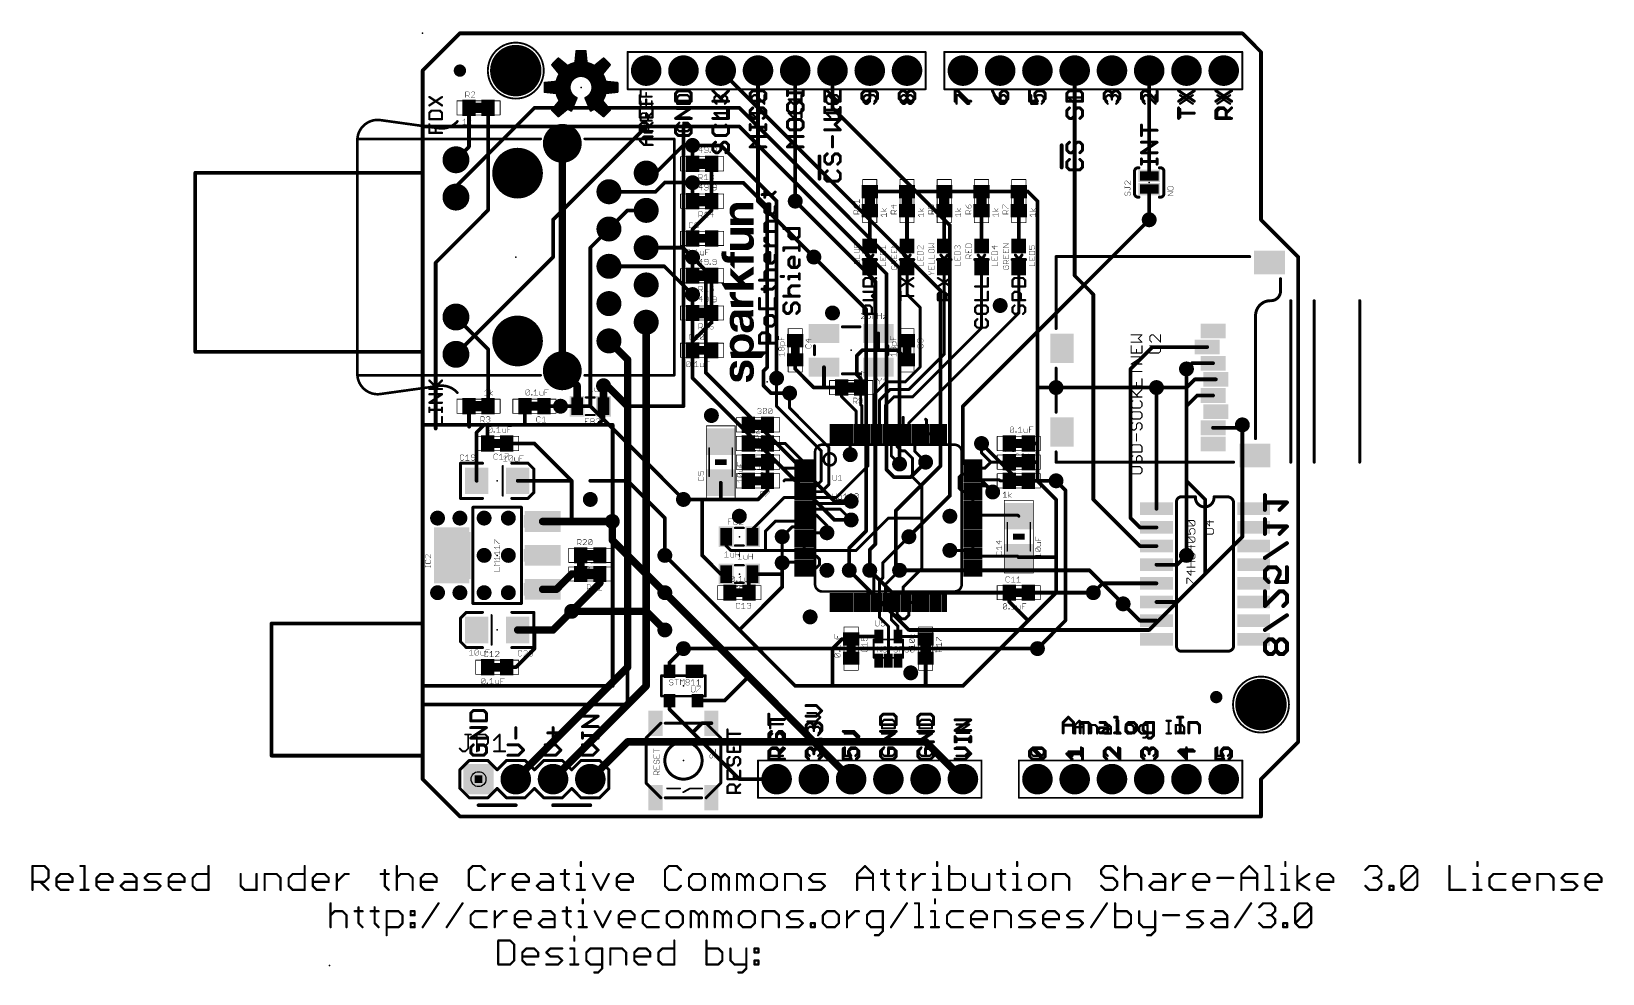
# Model space of a CAD drawing. Extents: x -27 to 80, y -11 to 53.
import ezdxf

# ---------------------------------------------------------------- set-up
doc = ezdxf.new("R2010")
doc.units = 0
for name, color, linetype in [('1', 12, 'CONTINUOUS'), ('16', 132, 'CONTINUOUS'), ('17', 110, 'CONTINUOUS'), ('18', 110, 'CONTINUOUS'), ('20', 53, 'CONTINUOUS'), ('21', 53, 'CONTINUOUS'), ('23', 53, 'CONTINUOUS'), ('25', 253, 'CONTINUOUS'), ('27', 253, 'CONTINUOUS'), ('29', 253, 'CONTINUOUS'), ('30', 253, 'CONTINUOUS'), ('31', 253, 'CONTINUOUS'), ('35', 253, 'CONTINUOUS'), ('39', 12, 'CONTINUOUS'), ('41', 12, 'CONTINUOUS'), ('42', 132, 'CONTINUOUS'), ('44', 253, 'CONTINUOUS'), ('51', 53, 'CONTINUOUS')]:
    doc.layers.add(name, color=color, linetype=linetype)

# ---------------------------------------------------------------- blocks, each defined once
blk = doc.blocks.new('RECT')
blk.add_solid([(-0.5, -0.5), (0.5, -0.5), (-0.5, 0.5), (0.5, 0.5)])
blk = doc.blocks.new('SQUAREP')
blk.add_solid([(-0.5, -0.5), (0.5, -0.5), (-0.5, 0.5), (0.5, 0.5)])
blk = doc.blocks.new('ROUNDP')
at = {"const_width": 0.5}
blk.add_lwpolyline([(0, -0.25, 1), (0, 0.25, 1), (0, -0.25)], format="xyb", dxfattribs=at)
blk = doc.blocks.new('PIE')
at = {"const_width": 0.5}
blk.add_lwpolyline([(0, -0.25, 1), (0, 0.25, 1), (0, -0.25)], format="xyb", dxfattribs=at)
blk = doc.blocks.new('ROUNDV')
at = {"const_width": 0.5}
blk.add_lwpolyline([(0, -0.25, 1), (0, 0.25, 1), (0, -0.25)], format="xyb", dxfattribs=at)

msp = doc.modelspace()

# ---------------------------------------------------------------- linework, layer by layer
at = {"layer": '1'}
for points, const_width in [([(0, 50.8), (2.54, 53.34)], 0.254), ([(2.54, 53.34), (55.88, 53.34)], 0.254), ([(55.88, 53.34), (57.15, 52.07)], 0.254), ([(57.15, 52.07), (57.15, 40.64)], 0.254), ([(0, 46.99), (0, 50.8)], 0.254), ([(22.86, 41.91), (22.86, 50.8)], 0.254), ([(25.4, 41.91), (25.4, 50.8)], 0.254), ([(44.45, 36.83), (44.45, 50.8)], 0.254), ([(49.53, 43.63), (49.53, 50.8)], 0.254), ([(3.16, 45.615), (3.16, 48.26)], 0.254), ([(4.46, 41.29), (4.46, 48.26)], 0.254), ([(17.78, 46.99), (0, 46.99)], 0.254), ([(9.52, 30.355), (9.52, 45.845)], 0.508), ([(17.78, 27.94), (17.78, 46.99)], 0.254), ([(2.27, 44.725), (3.16, 45.615)], 0.254), ([(17.78, 45.72), (15.88, 43.82)], 0.254), ([(18.385, 45.72), (17.78, 45.72)], 0.254), ([(18.4, 45.705), (18.385, 45.72)], 0.254), ([(18.4, 45.705), (18.4, 44.45)], 0.254), ([(15.88, 43.82), (15.24, 43.82)], 0.254), ([(19.7, 41.91), (19.7, 44.45)], 0.254), ([(16.51, 43.18), (15.88, 42.55)], 0.254), ([(18.385, 43.18), (16.51, 43.18)], 0.254), ([(18.4, 43.165), (18.385, 43.18)], 0.254), ([(18.4, 43.165), (18.4, 41.91)], 0.254), ([(49.53, 40.64), (49.53, 42.73)], 0.254), ([(15.88, 42.55), (12.7, 42.55)], 0.254), ([(19.7, 41.29), (19.7, 41.91)], 0.254), ([(26.67, 38.1), (22.86, 41.91)], 0.254), ([(33.02, 42.56), (30.48, 42.56)], 0.254), ([(35.56, 42.56), (33.02, 42.56)], 0.254), ([(38.1, 42.56), (35.56, 42.56)], 0.254), ([(40.64, 42.56), (38.1, 42.56)], 0.254), ([(41.26, 42.56), (40.64, 42.56)], 0.254), ([(41.91, 41.91), (41.26, 42.56)], 0.254), ([(41.91, 29.21), (41.91, 41.91)], 0.254), ([(0.889, 37.719), (4.46, 41.29)], 0.254), ([(18.4, 39.99), (19.7, 41.29)], 0.254), ([(30.48, 38.85), (30.48, 41.26)], 0.254), ([(33.02, 38.85), (33.02, 41.26)], 0.254), ([(35.56, 38.85), (35.56, 41.26)], 0.254), ([(38.1, 38.85), (38.1, 41.26)], 0.254), ([(40.64, 38.85), (40.64, 41.26)], 0.254), ([(57.15, 40.64), (59.69, 38.1)], 0.254), ([(18.4, 39.37), (18.4, 39.99)], 0.254), ([(17.745, 38.74), (15.24, 38.74)], 0.254), ([(18.4, 38.085), (17.745, 38.74)], 0.254), ([(0.889, 26.416), (0.889, 37.719)], 0.254), ([(16.475, 37.47), (12.7, 37.47)], 0.254), ([(18.4, 35.545), (16.475, 37.47)], 0.254), ([(18.4, 38.085), (18.385, 38.1)], 0.254), ([(18.4, 38.085), (18.4, 36.83)], 0.254), ([(59.69, 38.1), (59.69, 5.08)], 0.254), ([(19.7, 34.29), (19.7, 36.83)], 0.254), ([(33.02, 35.56), (33.02, 37.35)], 0.2032), ([(35.56, 31.496), (35.56, 37.35)], 0.2032), ([(38.1, 33.274), (38.1, 37.35)], 0.2032), ([(40.64, 34.29), (40.64, 37.35)], 0.2032), ([(45.72, 35.56), (44.45, 36.83)], 0.254), ([(18.4, 35.545), (18.385, 35.56)], 0.254), ([(18.4, 35.545), (18.4, 34.29)], 0.254), ([(33.909, 34.671), (33.02, 35.56)], 0.2032), ([(45.72, 21.59), (45.72, 35.56)], 0.254), ([(19.7, 33.67), (19.7, 34.29)], 0.254), ([(33.15, 26.8), (40.64, 34.29)], 0.2032), ([(33.909, 30.607), (33.909, 34.671)], 0.2032), ([(4.46, 31.825), (2.27, 34.015)], 0.254), ([(15.24, 8.89), (15.24, 33.66)], 0.508), ([(18.4, 32.37), (19.7, 33.67)], 0.254), ([(33.401, 28.575), (38.1, 33.274)], 0.2032), ([(13.97, 31.12), (12.7, 32.39)], 0.508), ([(18.4, 31.75), (18.4, 32.37)], 0.254), ([(31.06, 31.805), (31.06, 32.9)], 0.254), ([(4.46, 27.94), (4.46, 31.825)], 0.254), ([(13.97, 10.16), (13.97, 31.12)], 0.508), ([(25.4, 30.48), (25.4, 31.1)], 0.254), ([(29.591, 31.369), (29.972, 31.75)], 0.254), ([(29.591, 30.099), (29.591, 31.369)], 0.254), ([(29.972, 31.75), (31.115, 31.75)], 0.254), ([(31.115, 31.75), (31.06, 31.805)], 0.254), ([(31.115, 31.75), (32.37, 31.75)], 0.254), ([(32.37, 31.75), (33.02, 31.1)], 0.254), ([(33.147, 29.083), (35.56, 31.496)], 0.2032), ([(48.26, 30.48), (49.75, 31.97)], 0.254), ([(49.75, 31.97), (53.48, 31.97)], 0.254), ([(9.52, 30.355), (10.53, 29.345)], 0.508), ([(26.67, 29.21), (25.4, 30.48)], 0.254), ([(27.36, 29.265), (27.36, 30.6)], 0.254), ([(29.86, 29.83), (29.591, 30.099)], 0.254), ([(32.893, 29.591), (33.909, 30.607)], 0.2032), ([(48.26, 20.32), (48.26, 30.48)], 0.254), ([(52.07, 30.48), (52.46, 30.87)], 0.254), ([(52.46, 30.87), (53.88, 30.87)], 0.254), ([(10.53, 29.345), (10.53, 27.94)], 0.508), ([(12.33, 27.94), (12.33, 29.337)], 0.508), ([(24.13, 27.94), (24.13, 29.845)], 0.2032), ([(25.019, 27.813), (25.019, 28.829)], 0.2032), ([(27.305, 29.21), (26.67, 29.21)], 0.254), ([(27.305, 29.21), (27.36, 29.265)], 0.254), ([(28.56, 29.21), (27.305, 29.21)], 0.254), ([(28.56, 28.59), (28.56, 29.21)], 0.2032), ([(29.86, 29.21), (29.86, 29.83)], 0.254), ([(29.86, 28.052), (29.86, 29.21)], 0.2032), ([(30.75, 28.718), (31.623, 29.591)], 0.2032), ([(31.15, 28.356), (31.877, 29.083)], 0.2032), ([(31.623, 29.591), (32.893, 29.591)], 0.2032), ([(31.877, 29.083), (33.147, 29.083)], 0.2032), ([(41.91, 25.4), (41.91, 29.21)], 0.254), ([(41.91, 29.21), (43.18, 29.21)], 0.254), ([(50.0253, 29.21), (50.0253, 20.955)], 0.254), ([(50.0253, 29.21), (50.0253, 27.1653)], 0.254), ([(50.0253, 29.21), (52.07, 29.21)], 0.254), ([(52.07, 29.21), (52.63, 29.77)], 0.254), ([(52.63, 29.77), (54.08, 29.77)], 0.254), ([(3.16, 26.558), (3.16, 27.94)], 0.254), ([(6.97, 26.685), (6.97, 27.94)], 0.254), ([(8.27, 27.94), (9.398, 27.94)], 0.254), ([(12.33, 27.062), (12.33, 27.94)], 0.254), ([(13.97, 7.62), (13.97, 27.94)], 0.254), ([(13.97, 27.94), (17.78, 27.94)], 0.254), ([(27.178, 24.892), (24.13, 27.94)], 0.2032), ([(27.686, 25.146), (25.019, 27.813)], 0.2032), ([(29.55, 27.6), (28.56, 28.59)], 0.2032), ([(29.95, 27.962), (29.86, 28.052)], 0.2032), ([(29.95, 26.07), (29.95, 27.962)], 0.2032), ([(30.75, 26.07), (30.75, 28.718)], 0.2032), ([(31.15, 26.07), (31.15, 28.356)], 0.2032), ([(31.55, 27.994), (32.131, 28.575)], 0.2032), ([(31.55, 26.07), (31.55, 27.994)], 0.2032), ([(32.131, 28.575), (33.401, 28.575)], 0.2032), ([(52.07, 27.94), (52.8, 28.67)], 0.254), ([(52.07, 22.86), (52.07, 27.94)], 0.254), ([(52.8, 28.67), (53.88, 28.67)], 0.254), ([(12.954, 26.67), (0, 26.67)], 0.254), ([(0, 26.67), (0, 8.89)], 0.254), ([(3.68, 26.159), (4.191, 26.67)], 0.254), ([(4.191, 26.67), (4.445, 26.67)], 0.254), ([(4.445, 26.67), (4.43, 26.655)], 0.254), ([(4.43, 26.655), (4.43, 25.4)], 0.254), ([(4.445, 26.67), (6.985, 26.67)], 0.254), ([(6.985, 26.67), (6.97, 26.685)], 0.254), ([(6.985, 26.67), (11.938, 26.67)], 0.254), ([(11.938, 26.67), (12.33, 27.062)], 0.254), ([(12.954, 8.89), (12.954, 26.67)], 0.254), ([(22.21, 26.67), (22.21, 25.4)], 0.254), ([(29.55, 26.07), (29.55, 27.6)], 0.2032), ([(32.75, 27.162), (32.766, 27.178)], 0.2032), ([(32.75, 26.07), (32.75, 27.162)], 0.2032), ([(33.15, 26.07), (33.15, 26.8)], 0.2032), ([(34.35, 26.991), (34.29, 27.051)], 0.2032), ([(34.35, 26.07), (34.35, 26.991)], 0.2032), ([(55.88, 26.67), (55.68, 26.47)], 0.254), ([(3.16, 26.558), (3.175, 26.543)], 0.254), ([(3.68, 22.86), (3.68, 26.159)], 0.254), ([(29.15, 24.638), (29.15, 26.07)], 0.2032), ([(30.35, 23.873), (30.35, 26.07)], 0.2032), ([(31.95, 24.565), (31.95, 26.07)], 0.2032), ([(32.35, 25.181), (32.35, 26.07)], 0.2032), ([(33.55, 24.87), (33.55, 26.07)], 0.2032), ([(34.35, 26.07), (33.95, 26.07)], 0.2032), ([(34.75, 26.07), (34.35, 26.07)], 0.2032), ([(55.68, 26.47), (53.88, 26.47)], 0.254), ([(7.62, 25.4), (5.73, 25.4)], 0.254), ([(10.16, 22.86), (7.62, 25.4)], 0.254), ([(23.51, 25.4), (24.72, 25.4)], 0.2032), ([(24.72, 25.4), (26, 24.12)], 0.2032), ([(27.178, 22.86), (27.178, 24.892)], 0.2032), ([(27.686, 22.606), (27.686, 25.146)], 0.2032), ([(32.512, 24.003), (31.95, 24.565)], 0.2032), ([(32.639, 24.892), (32.35, 25.181)], 0.2032), ([(32.893, 24.892), (32.639, 24.892)], 0.2032), ([(33.401, 24.384), (32.893, 24.892)], 0.2032), ([(34.29, 24.13), (33.55, 24.87)], 0.2032), ([(38.1, 25.4), (38.1, 24.765)], 0.2032), ([(38.1, 24.765), (38.735, 24.13)], 0.2032), ([(41.91, 25.4), (41.29, 25.4)], 0.254), ([(41.91, 24.13), (41.91, 25.4)], 0.254), ([(23.51, 22.86), (23.51, 24.13)], 0.254), ([(23.51, 24.13), (24.13, 24.13)], 0.2032), ([(24.13, 24.13), (24.54, 23.72)], 0.2032), ([(24.54, 23.72), (26, 23.72)], 0.2032), ([(28.197, 21.72), (30.35, 23.873)], 0.2032), ([(33.401, 23.114), (33.401, 24.384)], 0.2032), ([(38.325, 23.72), (37.5, 23.72)], 0.2032), ([(38.735, 24.13), (38.325, 23.72)], 0.2032), ([(38.735, 24.13), (39.99, 24.13)], 0.2032), ([(41.91, 24.13), (41.29, 24.13)], 0.254), ([(41.91, 22.86), (41.91, 24.13)], 0.254), ([(10.16, 22.86), (6.48, 22.86)], 0.254), ([(10.16, 20.0914), (10.16, 22.86)], 0.254), ([(20.32, 21.59), (20.32, 22.73)], 0.254), ([(23.51, 22.24), (23.51, 22.86)], 0.254), ([(24.638, 22.86), (24.698, 22.92)], 0.2032), ([(24.698, 22.92), (26, 22.92)], 0.2032), ([(26, 22.52), (26.838, 22.52)], 0.2032), ([(26.838, 22.52), (27.178, 22.86)], 0.2032), ([(27.2, 22.12), (27.686, 22.606)], 0.2032), ([(34.036, 22.479), (33.401, 23.114)], 0.2032), ([(34.036, 20.32), (34.036, 22.479)], 0.2032), ([(36.576, 23.114), (36.782, 23.32)], 0.2032), ([(36.576, 22.352), (36.576, 23.114)], 0.2032), ([(36.782, 23.32), (37.5, 23.32)], 0.2032), ([(37.5, 23.32), (37.5, 22.92)], 0.2032), ([(37.5, 22.92), (39.31, 22.92)], 0.2032), ([(37.5, 22.52), (38.44, 22.52)], 0.2032), ([(38.44, 22.52), (38.862, 22.098)], 0.2032), ([(39.31, 22.92), (39.37, 22.86)], 0.2032), ([(39.37, 22.86), (39.99, 22.86)], 0.2032), ([(41.91, 22.86), (41.29, 22.86)], 0.254), ([(43.18, 21.59), (41.91, 22.86)], 0.254), ([(43.815, 22.225), (43.18, 22.86)], 0.254), ([(53.34, 21.59), (52.07, 22.86)], 0.254), ([(17.78, 21.59), (19.05, 21.59)], 0.254), ([(19.05, 21.59), (20.32, 21.59)], 0.254), ([(19.05, 21.59), (19.05, 17.78)], 0.254), ([(20.32, 21.59), (22.86, 21.59)], 0.254), ([(22.49, 19.569), (24.641, 21.72)], 0.2032), ([(22.86, 21.59), (23.51, 22.24)], 0.254), ([(24.641, 21.72), (26, 21.72)], 0.2032), ([(26, 22.12), (27.2, 22.12)], 0.2032), ([(26, 21.72), (28.197, 21.72)], 0.2032), ([(26, 21.32), (29.067, 21.32)], 0.2032), ([(29.067, 21.32), (29.21, 21.463)], 0.2032), ([(36.808, 22.12), (36.576, 22.352)], 0.2032), ([(37.5, 22.12), (36.808, 22.12)], 0.2032), ([(37.5, 21.32), (37.5, 21.72)], 0.2032), ([(43.18, 17.653), (43.18, 21.59)], 0.254), ([(43.815, 13.335), (43.815, 22.225)], 0.254), ([(48.895, 18.415), (45.72, 21.59)], 0.254), ([(53.34, 16.51), (53.34, 21.59)], 0.254), ([(26, 20.92), (28.483, 20.92)], 0.2032), ([(26.851, 20.52), (26, 20.52)], 0.2032), ([(27.559, 19.812), (26.851, 20.52)], 0.2032), ([(28.483, 20.92), (29.21, 20.193)], 0.2032), ([(29.55, 18.12), (31.75, 20.32)], 0.2032), ([(31.75, 20.32), (34.036, 20.32)], 0.2032), ([(34.036, 20.32), (34.036, 16.891)], 0.2032), ([(37.5, 20.52), (40.57, 20.52)], 0.2032), ([(40.57, 20.52), (40.64, 20.45)], 0.2032), ([(48.895, 19.685), (48.26, 20.32)], 0.254), ([(8.1788, 20.0914), (10.16, 20.0914)], 0.508), ([(10.16, 20.0914), (12.9286, 20.0914)], 0.508), ([(22.49, 19.05), (22.49, 19.569)], 0.2032), ([(23.368, 19.431), (24.057, 20.12)], 0.2032), ([(23.368, 18.12), (23.368, 19.431)], 0.2032), ([(24.057, 20.12), (26, 20.12)], 0.2032), ([(24.511, 19.05), (25.181, 19.72)], 0.2032), ([(25.181, 19.72), (26, 19.72)], 0.2032), ([(26, 18.92), (26, 19.32)], 0.2032), ([(26, 19.32), (27.559, 19.32)], 0.2032), ([(27.559, 19.32), (27.559, 19.812)], 0.2032), ([(50.0253, 19.685), (48.895, 19.685)], 0.254), ([(20.69, 19.05), (20.69, 18.68)], 0.2032), ([(20.69, 19.05), (20.69, 18.426)], 0.2032), ([(20.69, 18.426), (20.996, 18.12)], 0.2032), ([(20.996, 18.12), (23.368, 18.12)], 0.2032), ([(23.368, 18.12), (26, 18.12)], 0.2032), ([(26, 18.12), (26, 18.52)], 0.2032), ([(26, 18.12), (29.55, 18.12)], 0.2032), ([(31.369, 17.272), (33.147, 19.05)], 0.2032), ([(37.5, 18.12), (35.941, 18.12)], 0.2032), ([(37.5, 18.12), (37.5, 18.92)], 0.2032), ([(50.0253, 18.415), (48.895, 18.415)], 0.254), ([(10.78, 16.51), (10.78, 17.78)], 0.508), ([(16.51, 17.78), (21.59, 12.7)], 0.254), ([(19.05, 17.78), (20.32, 16.51)], 0.254), ([(24.511, 16.51), (24.511, 17.272)], 0.254), ([(24.511, 17.272), (24.559, 17.32)], 0.2032), ([(24.559, 17.32), (26, 17.32)], 0.2032), ([(26, 17.72), (26.857, 17.72)], 0.2032), ([(27.051, 17.145), (26.826, 16.92)], 0.2032), ([(26.857, 17.72), (27.051, 17.526)], 0.2032), ([(27.051, 17.526), (27.051, 17.145)], 0.2032), ([(31.369, 16.256), (31.369, 17.272)], 0.2032), ([(40.57, 17.72), (37.5, 17.72)], 0.2032), ([(37.5, 17.32), (37.5, 16.92)], 0.2032), ([(40.64, 17.65), (40.57, 17.72)], 0.2032), ([(43.177, 17.65), (40.64, 17.65)], 0.254), ([(43.18, 17.653), (43.177, 17.65)], 0.254), ([(43.18, 15.24), (43.18, 17.653)], 0.254), ([(50.0253, 17.145), (51.435, 17.145)], 0.254), ([(51.435, 17.145), (52.07, 17.78)], 0.254), ([(9.1186, 15.4686), (10.16, 16.51)], 0.508), ([(10.16, 16.51), (10.78, 16.51)], 0.508), ([(10.16, 13.97), (12.08, 15.89)], 0.508), ([(12.08, 15.89), (12.08, 16.51)], 0.508), ([(20.32, 16.51), (20.69, 16.51)], 0.254), ([(22.49, 16.51), (22.24, 16.26)], 0.254), ([(22.24, 16.26), (22.24, 15.24)], 0.254), ([(24.511, 16.51), (22.49, 16.51)], 0.254), ([(24.511, 15.621), (24.511, 16.51)], 0.254), ([(26, 16.92), (26, 16.52)], 0.2032), ([(26.826, 16.92), (26, 16.92)], 0.2032), ([(30.35, 15.497), (29.083, 16.764)], 0.2032), ([(30.75, 16.494), (30.48, 16.764)], 0.2032), ([(30.75, 14.57), (30.75, 16.494)], 0.2032), ([(31.15, 16.037), (31.369, 16.256)], 0.2032), ([(31.15, 14.57), (31.15, 16.037)], 0.2032), ([(31.55, 15.802), (32.512, 16.764)], 0.2032), ([(34.036, 16.891), (32.75, 15.605)], 0.2032), ([(51.435, 14.605), (53.34, 16.51)], 0.254), ([(8.1788, 15.4686), (9.1186, 15.4686)], 0.508), ([(16.51, 15.24), (22.225, 9.525)], 0.508), ([(21.59, 12.7), (24.511, 15.621)], 0.254), ([(30.35, 14.57), (30.35, 15.497)], 0.2032), ([(31.55, 14.57), (31.55, 15.802)], 0.2032), ([(32.75, 15.605), (32.75, 14.57)], 0.2032), ([(39.99, 14.62), (39.99, 15.24)], 0.254), ([(41.275, 13.335), (43.18, 15.24)], 0.254), ([(45.72, 15.24), (46.355, 15.875)], 0.254), ([(46.355, 15.875), (50.0253, 15.875)], 0.254), ([(8.89, 12.7), (10.16, 13.97)], 0.508), ([(29.55, 14.57), (29.95, 14.57)], 0.2032), ([(31.15, 13.554), (31.15, 14.57)], 0.2032), ([(31.95, 13.408), (31.95, 14.57)], 0.2032), ([(32.35, 14.57), (32.35, 13.751)], 0.2032), ([(33.15, 14.57), (33.55, 14.57)], 0.2032), ([(33.15, 13.713), (33.15, 14.57)], 0.2032), ([(41.275, 13.335), (39.99, 14.62)], 0.254), ([(47.752, 14.478), (48.895, 13.335)], 0.254), ([(50.0253, 14.605), (51.435, 14.605)], 0.254), ([(7.62, 12.7), (6.48, 12.7)], 0.508), ([(7.62, 12.7), (8.89, 12.7)], 0.508), ([(31.75, 12.954), (31.15, 13.554)], 0.2032), ([(31.75, 10.605), (31.75, 12.954)], 0.2032), ([(32.4, 12.958), (31.95, 13.408)], 0.2032), ([(32.35, 13.751), (32.639, 13.462)], 0.2032), ([(32.4, 12.255), (32.4, 12.958)], 0.2032), ([(32.639, 13.462), (32.899, 13.462)], 0.2032), ([(32.899, 13.462), (33.15, 13.713)], 0.2032), ([(36.83, 8.89), (41.275, 13.335)], 0.254), ([(41.91, 11.43), (43.815, 13.335)], 0.254), ([(48.895, 13.335), (50.0253, 13.335)], 0.254), ([(7.62, 11.43), (7.62, 12.7)], 0.254), ([(21.59, 12.7), (25.4, 8.89)], 0.254), ([(27.94, 11.43), (28.59, 12.08)], 0.254), ([(28.59, 12.08), (29.21, 12.08)], 0.254), ([(29.21, 12.08), (29.385, 12.255)], 0.254), ([(29.385, 12.255), (31.1, 12.255)], 0.254), ([(32.4, 12.255), (34.115, 12.255)], 0.2032), ([(34.115, 12.255), (34.29, 12.08)], 0.2032), ([(6.35, 10.16), (7.62, 11.43)], 0.254), ([(16.83, 10.48), (17.78, 11.43)], 0.254), ([(27.94, 8.89), (27.94, 11.43)], 0.254), ([(34.29, 8.89), (34.29, 10.78)], 0.254), ([(5.73, 10.16), (6.35, 10.16)], 0.254), ([(6.35, 2.54), (13.97, 10.16)], 0.508), ([(16.83, 9.89), (16.83, 10.48)], 0.254), ([(22.225, 9.525), (20.59, 7.89)], 0.254), ([(22.225, 9.525), (29.21, 2.54)], 0.508), ([(0, 8.89), (12.954, 8.89)], 0.254), ([(8.89, 2.54), (15.24, 8.89)], 0.508), ([(25.4, 8.89), (27.94, 8.89)], 0.254), ([(27.94, 8.89), (34.29, 8.89)], 0.254), ([(34.29, 8.89), (36.83, 8.89)], 0.254), ([(0, 2.54), (0, 7.62)], 0.254), ([(0, 7.62), (13.97, 7.62)], 0.254), ([(16.83, 7.3), (16.83, 7.89)], 0.254), ([(20.59, 7.89), (18.73, 7.89)], 0.254), ([(16.83, 7.3), (18.415, 5.715)], 0.254), ([(18.415, 5.715), (19.05, 6.35)], 0.254), ([(19.05, 6.35), (19.685, 6.35)], 0.254), ([(18.415, 5.715), (21.59, 2.54)], 0.254), ([(59.69, 5.08), (57.15, 2.54)], 0.254), ([(2.54, 0), (0, 2.54)], 0.254), ([(21.59, 2.54), (24.13, 2.54)], 0.254), ([(57.15, 2.54), (57.15, 0)], 0.254), ([(57.15, 0), (2.54, 0)], 0.254)]:
    msp.add_lwpolyline(points, dxfattribs=dict(at, const_width=const_width))
for points, const_width in [([(2.54, 53.4035, 1), (2.54, 53.2765)], 0.127), ([(2.5849, 53.2951, 1), (2.4951, 53.3849)], 0.127), ([(55.9249, 53.3849, 1), (55.8351, 53.2951)], 0.127), ([(55.88, 53.2765, 1), (55.88, 53.4035)], 0.127), ([(57.2135, 52.07, 1), (57.0865, 52.07)], 0.127), ([(57.1051, 52.0251, 1), (57.1949, 52.1149)], 0.127), ([(0.0635, 50.8, 1), (-0.0635, 50.8)], 0.127), ([(-0.0449, 50.8449, 1), (0.0449, 50.7551)], 0.127), ([(22.9235, 50.8, 1), (22.7965, 50.8)], 0.127), ([(25.4635, 50.8, 1), (25.3365, 50.8)], 0.127), ([(44.5135, 50.8, 1), (44.3865, 50.8)], 0.127), ([(49.5935, 50.8, 1), (49.4665, 50.8)], 0.127), ([(3.2235, 48.26, 1), (3.0965, 48.26)], 0.127), ([(4.5235, 48.26, 1), (4.3965, 48.26)], 0.127), ([(0, 47.0535, 1), (0, 46.9265)], 0.127), ([(-0.0635, 46.99, 1), (0.0635, 46.99)], 0.127), ([(9.647, 45.845, 1), (9.393, 45.845)], 0.254), ([(17.8435, 46.99, 1), (17.7165, 46.99)], 0.127), ([(17.78, 46.9265, 1), (17.78, 47.0535)], 0.127), ([(3.0965, 45.615, 1), (3.2235, 45.615)], 0.127), ([(3.2049, 45.5701, 1), (3.1151, 45.6599)], 0.127), ([(17.78, 45.7835, 1), (17.78, 45.6565)], 0.127), ([(17.8249, 45.6751, 1), (17.7351, 45.7649)], 0.127), ([(18.4299, 45.7649, 1), (18.3401, 45.6751)], 0.127), ([(18.4635, 45.705, 1), (18.3365, 45.705)], 0.127), ([(18.3551, 45.6601, 1), (18.4449, 45.7499)], 0.127), ([(18.385, 45.6565, 1), (18.385, 45.7835)], 0.127), ([(2.2251, 44.7699, 1), (2.3149, 44.6801)], 0.127), ([(15.24, 43.8835, 1), (15.24, 43.7565)], 0.127), ([(15.8351, 43.8649, 1), (15.9249, 43.7751)], 0.127), ([(15.88, 43.7565, 1), (15.88, 43.8835)], 0.127), ([(18.3365, 44.45, 1), (18.4635, 44.45)], 0.127), ([(19.7635, 44.45, 1), (19.6365, 44.45)], 0.127), ([(16.51, 43.2435, 1), (16.51, 43.1165)], 0.127), ([(16.5549, 43.1351, 1), (16.4651, 43.2249)], 0.127), ([(18.4299, 43.2249, 1), (18.3401, 43.1351)], 0.127), ([(18.4635, 43.165, 1), (18.3365, 43.165)], 0.127), ([(18.3551, 43.1201, 1), (18.4449, 43.2099)], 0.127), ([(18.385, 43.1165, 1), (18.385, 43.2435)], 0.127), ([(49.4665, 43.63, 1), (49.5935, 43.63)], 0.127), ([(49.5935, 42.73, 1), (49.4665, 42.73)], 0.127), ([(12.7, 42.6135, 1), (12.7, 42.4865)], 0.127), ([(15.8351, 42.5949, 1), (15.9249, 42.5051)], 0.127), ([(15.88, 42.4865, 1), (15.88, 42.6135)], 0.127), ([(18.3365, 41.91, 1), (18.4635, 41.91)], 0.127), ([(19.7635, 41.91, 1), (19.6365, 41.91)], 0.127), ([(19.6365, 41.91, 1), (19.7635, 41.91)], 0.127), ([(22.9049, 41.9549, 1), (22.8151, 41.8651)], 0.127), ([(22.7965, 41.91, 1), (22.9235, 41.91)], 0.127), ([(25.3365, 41.91, 1), (25.4635, 41.91)], 0.127), ([(30.48, 42.6235, 1), (30.48, 42.4965)], 0.127), ([(33.02, 42.6235, 1), (33.02, 42.4965)], 0.127), ([(33.02, 42.4965, 1), (33.02, 42.6235)], 0.127), ([(35.56, 42.6235, 1), (35.56, 42.4965)], 0.127), ([(35.56, 42.4965, 1), (35.56, 42.6235)], 0.127), ([(38.1, 42.6235, 1), (38.1, 42.4965)], 0.127), ([(38.1, 42.4965, 1), (38.1, 42.6235)], 0.127), ([(40.64, 42.6235, 1), (40.64, 42.4965)], 0.127), ([(40.64, 42.4965, 1), (40.64, 42.6235)], 0.127), ([(41.3049, 42.6049, 1), (41.2151, 42.5151)], 0.127), ([(41.26, 42.4965, 1), (41.26, 42.6235)], 0.127), ([(41.9735, 41.91, 1), (41.8465, 41.91)], 0.127), ([(41.8651, 41.8651, 1), (41.9549, 41.9549)], 0.127), ([(4.3965, 41.29, 1), (4.5235, 41.29)], 0.127), ([(4.5049, 41.2451, 1), (4.4151, 41.3349)], 0.127), ([(19.6365, 41.29, 1), (19.7635, 41.29)], 0.127), ([(19.7449, 41.2451, 1), (19.6551, 41.3349)], 0.127), ([(30.5435, 41.26, 1), (30.4165, 41.26)], 0.127), ([(33.0835, 41.26, 1), (32.9565, 41.26)], 0.127), ([(35.6235, 41.26, 1), (35.4965, 41.26)], 0.127), ([(38.1635, 41.26, 1), (38.0365, 41.26)], 0.127), ([(40.7035, 41.26, 1), (40.5765, 41.26)], 0.127), ([(49.4665, 40.64, 1), (49.5935, 40.64)], 0.127), ([(57.1949, 40.6849, 1), (57.1051, 40.5951)], 0.127), ([(57.0865, 40.64, 1), (57.2135, 40.64)], 0.127), ([(18.4635, 39.99, 1), (18.3365, 39.99)], 0.127), ([(18.3551, 40.0349, 1), (18.4449, 39.9451)], 0.127), ([(15.24, 38.8035, 1), (15.24, 38.6765)], 0.127), ([(17.7899, 38.7849, 1), (17.7001, 38.6951)], 0.127), ([(17.745, 38.6765, 1), (17.745, 38.8035)], 0.127), ([(18.3365, 39.37, 1), (18.4635, 39.37)], 0.127), ([(30.4165, 38.85, 1), (30.5435, 38.85)], 0.127), ([(32.9565, 38.85, 1), (33.0835, 38.85)], 0.127), ([(35.4965, 38.85, 1), (35.6235, 38.85)], 0.127), ([(38.0365, 38.85, 1), (38.1635, 38.85)], 0.127), ([(40.5765, 38.85, 1), (40.7035, 38.85)], 0.127), ([(0.9525, 37.719, 1), (0.8255, 37.719)], 0.127), ([(0.8441, 37.7639, 1), (0.9339, 37.6741)], 0.127), ([(12.7, 37.5335, 1), (12.7, 37.4065)], 0.127), ([(16.5199, 37.5149, 1), (16.4301, 37.4251)], 0.127), ([(16.475, 37.4065, 1), (16.475, 37.5335)], 0.127), ([(18.4299, 38.1449, 1), (18.3401, 38.0551)], 0.127), ([(18.4635, 38.085, 1), (18.3365, 38.085)], 0.127), ([(18.3551, 38.0401, 1), (18.4449, 38.1299)], 0.127), ([(18.3551, 38.0401, 1), (18.4449, 38.1299)], 0.127), ([(26.6251, 38.0551, 1), (26.7149, 38.1449)], 0.127), ([(59.7535, 38.1, 1), (59.6265, 38.1)], 0.127), ([(59.6451, 38.0551, 1), (59.7349, 38.1449)], 0.127), ([(18.3365, 36.83, 1), (18.4635, 36.83)], 0.127), ([(19.7635, 36.83, 1), (19.6365, 36.83)], 0.127), ([(33.0708, 37.35, 1), (32.9692, 37.35)], 0.1016), ([(35.6108, 37.35, 1), (35.5092, 37.35)], 0.1016), ([(38.1508, 37.35, 1), (38.0492, 37.35)], 0.1016), ([(40.6908, 37.35, 1), (40.5892, 37.35)], 0.1016), ([(44.4949, 36.8749, 1), (44.4051, 36.7851)], 0.127), ([(44.3865, 36.83, 1), (44.5135, 36.83)], 0.127), ([(18.4299, 35.6049, 1), (18.3401, 35.5151)], 0.127), ([(18.4635, 35.545, 1), (18.3365, 35.545)], 0.127), ([(18.3551, 35.5001, 1), (18.4449, 35.5899)], 0.127), ([(18.3551, 35.5001, 1), (18.4449, 35.5899)], 0.127), ([(33.0559, 35.5959, 1), (32.9841, 35.5241)], 0.1016), ([(32.9692, 35.56, 1), (33.0708, 35.56)], 0.1016), ([(45.7835, 35.56, 1), (45.6565, 35.56)], 0.127), ([(45.6751, 35.5151, 1), (45.7649, 35.6049)], 0.127), ([(18.3365, 34.29, 1), (18.4635, 34.29)], 0.127), ([(19.7635, 34.29, 1), (19.6365, 34.29)], 0.127), ([(19.6365, 34.29, 1), (19.7635, 34.29)], 0.127), ([(33.9598, 34.671, 1), (33.8582, 34.671)], 0.1016), ([(33.8731, 34.6351, 1), (33.9449, 34.7069)], 0.1016), ([(40.5892, 34.29, 1), (40.6908, 34.29)], 0.1016), ([(40.6759, 34.2541, 1), (40.6041, 34.3259)], 0.1016), ([(2.3149, 34.0599, 1), (2.2251, 33.9701)], 0.127), ([(15.367, 33.66, 1), (15.113, 33.66)], 0.254), ([(19.6365, 33.67, 1), (19.7635, 33.67)], 0.127), ([(19.7449, 33.6251, 1), (19.6551, 33.7149)], 0.127), ([(38.0492, 33.274, 1), (38.1508, 33.274)], 0.1016), ([(38.1359, 33.2381, 1), (38.0641, 33.3099)], 0.1016), ([(12.7898, 32.4798, 1), (12.6102, 32.3002)], 0.254), ([(18.4635, 32.37, 1), (18.3365, 32.37)], 0.127), ([(18.3551, 32.4149, 1), (18.4449, 32.3251)], 0.127), ([(31.1235, 32.9, 1), (30.9965, 32.9)], 0.127), ([(4.5235, 31.825, 1), (4.3965, 31.825)], 0.127), ([(4.4151, 31.7801, 1), (4.5049, 31.8699)], 0.127), ([(14.097, 31.12, 1), (13.843, 31.12)], 0.254), ([(13.8802, 31.0302, 1), (14.0598, 31.2098)], 0.254), ([(18.3365, 31.75, 1), (18.4635, 31.75)], 0.127), ([(25.4635, 31.1, 1), (25.3365, 31.1)], 0.127), ([(29.6545, 31.369, 1), (29.5275, 31.369)], 0.127), ([(29.5461, 31.4139, 1), (29.6359, 31.3241)], 0.127), ([(29.972, 31.8135, 1), (29.972, 31.6865)], 0.127), ([(30.0169, 31.7051, 1), (29.9271, 31.7949)], 0.127), ([(31.1049, 31.8499, 1), (31.0151, 31.7601)], 0.127), ([(30.9965, 31.805, 1), (31.1235, 31.805)], 0.127), ([(31.115, 31.8135, 1), (31.115, 31.6865)], 0.127), ([(31.0701, 31.7051, 1), (31.1599, 31.7949)], 0.127), ([(31.115, 31.6865, 1), (31.115, 31.8135)], 0.127), ([(32.4149, 31.7949, 1), (32.3251, 31.7051)], 0.127), ([(32.37, 31.6865, 1), (32.37, 31.8135)], 0.127), ([(32.9751, 31.0551, 1), (33.0649, 31.1449)], 0.127), ([(35.5092, 31.496, 1), (35.6108, 31.496)], 0.1016), ([(35.5959, 31.4601, 1), (35.5241, 31.5319)], 0.1016), ([(49.75, 32.0335, 1), (49.75, 31.9065)], 0.127), ([(49.7949, 31.9251, 1), (49.7051, 32.0149)], 0.127), ([(53.48, 31.9065, 1), (53.48, 32.0335)], 0.127), ([(9.6098, 30.4448, 1), (9.4302, 30.2652)], 0.254), ([(9.393, 30.355, 1), (9.647, 30.355)], 0.254), ([(25.4449, 30.5249, 1), (25.3551, 30.4351)], 0.127), ([(25.3365, 30.48, 1), (25.4635, 30.48)], 0.127), ([(27.4235, 30.6, 1), (27.2965, 30.6)], 0.127), ([(29.6359, 30.1439, 1), (29.5461, 30.0541)], 0.127), ([(29.5275, 30.099, 1), (29.6545, 30.099)], 0.127), ([(33.8582, 30.607, 1), (33.9598, 30.607)], 0.1016), ([(33.9449, 30.5711, 1), (33.8731, 30.6429)], 0.1016), ([(48.3235, 30.48, 1), (48.1965, 30.48)], 0.127), ([(48.2151, 30.5249, 1), (48.3049, 30.4351)], 0.127), ([(52.0251, 30.5249, 1), (52.1149, 30.4351)], 0.127), ([(52.46, 30.9335, 1), (52.46, 30.8065)], 0.127), ([(52.5049, 30.8251, 1), (52.4151, 30.9149)], 0.127), ([(53.88, 30.8065, 1), (53.88, 30.9335)], 0.127), ([(10.657, 29.345, 1), (10.403, 29.345)], 0.254), ([(10.4402, 29.2552, 1), (10.6198, 29.4348)], 0.254), ([(12.457, 29.337, 1), (12.203, 29.337)], 0.254), ([(24.1808, 29.845, 1), (24.0792, 29.845)], 0.1016), ([(25.0698, 28.829, 1), (24.9682, 28.829)], 0.1016), ([(26.67, 29.2735, 1), (26.67, 29.1465)], 0.127), ([(26.6251, 29.1651, 1), (26.7149, 29.2549)], 0.127), ([(27.305, 29.2735, 1), (27.305, 29.1465)], 0.127), ([(27.2601, 29.2549, 1), (27.3499, 29.1651)], 0.127), ([(27.2965, 29.265, 1), (27.4235, 29.265)], 0.127), ([(27.305, 29.1465, 1), (27.305, 29.2735)], 0.127), ([(27.4049, 29.2201, 1), (27.3151, 29.3099)], 0.127), ([(28.6108, 29.21, 1), (28.5092, 29.21)], 0.1016), ([(28.56, 29.1465, 1), (28.56, 29.2735)], 0.127), ([(29.9235, 29.83, 1), (29.7965, 29.83)], 0.127), ([(29.7965, 29.21, 1), (29.9235, 29.21)], 0.127), ([(29.8151, 29.7851, 1), (29.9049, 29.8749)], 0.127), ([(29.9108, 29.21, 1), (29.8092, 29.21)], 0.1016), ([(31.623, 29.6418, 1), (31.623, 29.5402)], 0.1016), ([(31.6589, 29.5551, 1), (31.5871, 29.6269)], 0.1016), ([(31.877, 29.1338, 1), (31.877, 29.0322)], 0.1016), ([(31.9129, 29.0471, 1), (31.8411, 29.1189)], 0.1016), ([(32.8571, 29.6269, 1), (32.9289, 29.5551)], 0.1016), ([(32.893, 29.5402, 1), (32.893, 29.6418)], 0.1016), ([(33.1111, 29.1189, 1), (33.1829, 29.0471)], 0.1016), ([(33.147, 29.0322, 1), (33.147, 29.1338)], 0.1016), ([(41.9735, 29.21, 1), (41.8465, 29.21)], 0.127), ([(41.91, 29.2735, 1), (41.91, 29.1465)], 0.127), ([(41.8465, 29.21, 1), (41.9735, 29.21)], 0.127), ([(43.18, 29.1465, 1), (43.18, 29.2735)], 0.127), ([(50.0888, 29.21, 1), (49.9618, 29.21)], 0.127), ([(50.0888, 29.21, 1), (49.9618, 29.21)], 0.127), ([(50.0253, 29.2735, 1), (50.0253, 29.1465)], 0.127), ([(52.0251, 29.2549, 1), (52.1149, 29.1651)], 0.127), ([(52.07, 29.1465, 1), (52.07, 29.2735)], 0.127), ([(52.63, 29.8335, 1), (52.63, 29.7065)], 0.127), ([(52.6749, 29.7251, 1), (52.5851, 29.8149)], 0.127), ([(54.08, 29.7065, 1), (54.08, 29.8335)], 0.127), ([(3.2235, 27.94, 1), (3.0965, 27.94)], 0.127), ([(4.3965, 27.94, 1), (4.5235, 27.94)], 0.127), ([(7.0335, 27.94, 1), (6.9065, 27.94)], 0.127), ([(8.27, 28.0035, 1), (8.27, 27.8765)], 0.127), ([(9.398, 27.8765, 1), (9.398, 28.0035)], 0.127), ([(10.403, 27.94, 1), (10.657, 27.94)], 0.254), ([(12.203, 27.94, 1), (12.457, 27.94)], 0.254), ([(12.3935, 27.94, 1), (12.2665, 27.94)], 0.127), ([(14.0335, 27.94, 1), (13.9065, 27.94)], 0.127), ([(13.97, 28.0035, 1), (13.97, 27.8765)], 0.127), ([(17.7165, 27.94, 1), (17.8435, 27.94)], 0.127), ([(17.78, 27.8765, 1), (17.78, 28.0035)], 0.127), ([(24.1659, 27.9759, 1), (24.0941, 27.9041)], 0.1016), ([(24.0792, 27.94, 1), (24.1808, 27.94)], 0.1016), ([(25.0549, 27.8489, 1), (24.9831, 27.7771)], 0.1016), ([(24.9682, 27.813, 1), (25.0698, 27.813)], 0.1016), ([(28.5959, 28.6259, 1), (28.5241, 28.5541)], 0.1016), ([(28.5092, 28.59, 1), (28.6108, 28.59)], 0.1016), ([(29.8959, 28.0879, 1), (29.8241, 28.0161)], 0.1016), ([(29.8092, 28.052, 1), (29.9108, 28.052)], 0.1016), ([(30.0008, 27.962, 1), (29.8992, 27.962)], 0.1016), ([(29.9141, 27.9261, 1), (29.9859, 27.9979)], 0.1016), ([(30.8008, 28.718, 1), (30.6992, 28.718)], 0.1016), ([(30.7141, 28.7539, 1), (30.7859, 28.6821)], 0.1016), ([(31.2008, 28.356, 1), (31.0992, 28.356)], 0.1016), ([(31.1141, 28.3919, 1), (31.1859, 28.3201)], 0.1016), ([(31.6008, 27.994, 1), (31.4992, 27.994)], 0.1016), ([(31.5141, 28.0299, 1), (31.5859, 27.9581)], 0.1016), ([(32.131, 28.6258, 1), (32.131, 28.5242)], 0.1016), ([(32.1669, 28.5391, 1), (32.0951, 28.6109)], 0.1016), ([(33.3651, 28.6109, 1), (33.4369, 28.5391)], 0.1016), ([(33.401, 28.5242, 1), (33.401, 28.6258)], 0.1016), ([(52.1335, 27.94, 1), (52.0065, 27.94)], 0.127), ([(52.0251, 27.9849, 1), (52.1149, 27.8951)], 0.127), ([(52.8, 28.7335, 1), (52.8, 28.6065)], 0.127), ([(52.8449, 28.6251, 1), (52.7551, 28.7149)], 0.127), ([(53.88, 28.6065, 1), (53.88, 28.7335)], 0.127), ([(0, 26.7335, 1), (0, 26.6065)], 0.127), ([(0.0635, 26.67, 1), (-0.0635, 26.67)], 0.127), ([(4.191, 26.7335, 1), (4.191, 26.6065)], 0.127), ([(4.2359, 26.6251, 1), (4.1461, 26.7149)], 0.127), ([(4.4935, 26.655, 1), (4.3665, 26.655)], 0.127), ([(4.445, 26.7335, 1), (4.445, 26.6065)], 0.127), ([(4.4899, 26.6251, 1), (4.4001, 26.7149)], 0.127), ([(4.445, 26.6065, 1), (4.445, 26.7335)], 0.127), ([(7.0149, 26.7299, 1), (6.9251, 26.6401)], 0.127), ([(6.985, 26.7335, 1), (6.985, 26.6065)], 0.127), ([(6.9401, 26.6251, 1), (7.0299, 26.7149)], 0.127), ([(6.985, 26.6065, 1), (6.985, 26.7335)], 0.127), ([(11.8931, 26.7149, 1), (11.9829, 26.6251)], 0.127), ([(11.938, 26.6065, 1), (11.938, 26.7335)], 0.127), ([(12.2665, 27.062, 1), (12.3935, 27.062)], 0.127), ([(12.3749, 27.0171, 1), (12.2851, 27.1069)], 0.127), ([(13.0175, 26.67, 1), (12.8905, 26.67)], 0.127), ([(12.954, 26.6065, 1), (12.954, 26.7335)], 0.127), ([(22.2735, 26.67, 1), (22.1465, 26.67)], 0.127), ([(29.6008, 27.6, 1), (29.4992, 27.6)], 0.1016), ([(29.5141, 27.5641, 1), (29.5859, 27.6359)], 0.1016), ([(32.8008, 27.162, 1), (32.6992, 27.162)], 0.1016), ([(32.7141, 27.1979, 1), (32.7859, 27.1261)], 0.1016), ([(32.8019, 27.1421, 1), (32.7301, 27.2139)], 0.1016), ([(33.2008, 26.8, 1), (33.0992, 26.8)], 0.1016), ([(33.1141, 26.8359, 1), (33.1859, 26.7641)], 0.1016), ([(34.3259, 27.0869, 1), (34.2541, 27.0151)], 0.1016), ([(34.4008, 26.991, 1), (34.2992, 26.991)], 0.1016), ([(34.3141, 26.9551, 1), (34.3859, 27.0269)], 0.1016), ([(49.9618, 27.1653, 1), (50.0888, 27.1653)], 0.127), ([(55.9249, 26.6251, 1), (55.8351, 26.7149)], 0.127), ([(0.8255, 26.416, 1), (0.9525, 26.416)], 0.127), ([(3.2049, 26.6029, 1), (3.1151, 26.5131)], 0.127), ([(3.0965, 26.558, 1), (3.2235, 26.558)], 0.127), ([(3.1301, 26.4981, 1), (3.2199, 26.5879)], 0.127), ([(3.7435, 26.159, 1), (3.6165, 26.159)], 0.127), ([(3.6351, 26.2039, 1), (3.7249, 26.1141)], 0.127), ([(4.3851, 26.6999, 1), (4.4749, 26.6101)], 0.127), ([(6.9065, 26.685, 1), (7.0335, 26.685)], 0.127), ([(29.2008, 26.07, 1), (29.0992, 26.07)], 0.1016), ([(29.4992, 26.07, 1), (29.6008, 26.07)], 0.1016), ([(29.8992, 26.07, 1), (30.0008, 26.07)], 0.1016), ([(30.4008, 26.07, 1), (30.2992, 26.07)], 0.1016), ([(30.6992, 26.07, 1), (30.8008, 26.07)], 0.1016), ([(31.0992, 26.07, 1), (31.2008, 26.07)], 0.1016), ([(31.4992, 26.07, 1), (31.6008, 26.07)], 0.1016), ([(32.0008, 26.07, 1), (31.8992, 26.07)], 0.1016), ([(32.4008, 26.07, 1), (32.2992, 26.07)], 0.1016), ([(32.6992, 26.07, 1), (32.8008, 26.07)], 0.1016), ([(33.0992, 26.07, 1), (33.2008, 26.07)], 0.1016), ([(33.6008, 26.07, 1), (33.4992, 26.07)], 0.1016), ([(33.95, 26.1208, 1), (33.95, 26.0192)], 0.1016), ([(34.35, 26.1208, 1), (34.35, 26.0192)], 0.1016), ([(34.2992, 26.07, 1), (34.4008, 26.07)], 0.1016), ([(34.35, 26.0192, 1), (34.35, 26.1208)], 0.1016), ([(34.75, 26.0192, 1), (34.75, 26.1208)], 0.1016), ([(53.88, 26.5335, 1), (53.88, 26.4065)], 0.127), ([(55.6351, 26.5149, 1), (55.7249, 26.4251)], 0.127), ([(55.68, 26.4065, 1), (55.68, 26.5335)], 0.127), ([(4.3665, 25.4, 1), (4.4935, 25.4)], 0.127), ([(5.73, 25.4635, 1), (5.73, 25.3365)], 0.127), ([(7.6649, 25.4449, 1), (7.5751, 25.3551)], 0.127), ([(7.62, 25.3365, 1), (7.62, 25.4635)], 0.127), ([(22.1465, 25.4, 1), (22.2735, 25.4)], 0.127), ([(23.51, 25.4508, 1), (23.51, 25.3492)], 0.1016), ([(24.7559, 25.4359, 1), (24.6841, 25.3641)], 0.1016), ([(24.72, 25.3492, 1), (24.72, 25.4508)], 0.1016), ([(27.2288, 24.892, 1), (27.1272, 24.892)], 0.1016), ([(27.1421, 24.8561, 1), (27.2139, 24.9279)], 0.1016), ([(27.7368, 25.146, 1), (27.6352, 25.146)], 0.1016), ([(27.6501, 25.1101, 1), (27.7219, 25.1819)], 0.1016), ([(29.0992, 24.638, 1), (29.2008, 24.638)], 0.1016), ([(31.9859, 24.6009, 1), (31.9141, 24.5291)], 0.1016), ([(32.3859, 25.2169, 1), (32.3141, 25.1451)], 0.1016), ([(32.2992, 25.181, 1), (32.4008, 25.181)], 0.1016), ([(32.639, 24.9428, 1), (32.639, 24.8412)], 0.1016), ([(32.6031, 24.8561, 1), (32.6749, 24.9279)], 0.1016), ([(32.9289, 24.9279, 1), (32.8571, 24.8561)], 0.1016), ([(32.893, 24.8412, 1), (32.893, 24.9428)], 0.1016), ([(33.5859, 24.9059, 1), (33.5141, 24.8341)], 0.1016), ([(33.4992, 24.87, 1), (33.6008, 24.87)], 0.1016), ([(38.1508, 25.4, 1), (38.0492, 25.4)], 0.1016), ([(38.1359, 24.8009, 1), (38.0641, 24.7291)], 0.1016), ([(38.0492, 24.765, 1), (38.1508, 24.765)], 0.1016), ([(41.29, 25.4635, 1), (41.29, 25.3365)], 0.127), ([(41.9735, 25.4, 1), (41.8465, 25.4)], 0.127), ([(41.8465, 25.4, 1), (41.9735, 25.4)], 0.127), ([(41.91, 25.3365, 1), (41.91, 25.4635)], 0.127), ([(23.5735, 24.13, 1), (23.4465, 24.13)], 0.127), ([(23.51, 24.1808, 1), (23.51, 24.0792)], 0.1016), ([(24.1659, 24.1659, 1), (24.0941, 24.0941)], 0.1016), ([(24.13, 24.0792, 1), (24.13, 24.1808)], 0.1016), ([(24.54, 23.7708, 1), (24.54, 23.6692)], 0.1016), ([(24.5041, 23.6841, 1), (24.5759, 23.7559)], 0.1016), ([(25.9641, 24.0841, 1), (26.0359, 24.1559)], 0.1016), ([(26, 23.6692, 1), (26, 23.7708)], 0.1016), ([(30.2992, 23.873, 1), (30.4008, 23.873)], 0.1016), ([(30.3859, 23.8371, 1), (30.3141, 23.9089)], 0.1016), ([(31.8992, 24.565, 1), (32.0008, 24.565)], 0.1016), ([(32.4761, 23.9671, 1), (32.5479, 24.0389)], 0.1016), ([(33.4518, 24.384, 1), (33.3502, 24.384)], 0.1016), ([(33.3651, 24.3481, 1), (33.4369, 24.4199)], 0.1016), ([(34.2541, 24.0941, 1), (34.3259, 24.1659)], 0.1016), ([(37.5, 23.7708, 1), (37.5, 23.6692)], 0.1016), ([(38.2891, 23.7559, 1), (38.3609, 23.6841)], 0.1016), ([(38.325, 23.6692, 1), (38.325, 23.7708)], 0.1016), ([(38.735, 24.1808, 1), (38.735, 24.0792)], 0.1016), ([(38.7709, 24.0941, 1), (38.6991, 24.1659)], 0.1016), ([(38.6991, 24.0941, 1), (38.7709, 24.1659)], 0.1016), ([(39.99, 24.0792, 1), (39.99, 24.1808)], 0.1016), ([(41.29, 24.1935, 1), (41.29, 24.0665)], 0.127), ([(41.9735, 24.13, 1), (41.8465, 24.13)], 0.127), ([(41.8465, 24.13, 1), (41.9735, 24.13)], 0.127), ([(41.91, 24.0665, 1), (41.91, 24.1935)], 0.127), ([(3.6165, 22.86, 1), (3.7435, 22.86)], 0.127), ([(6.48, 22.9235, 1), (6.48, 22.7965)], 0.127), ([(10.2235, 22.86, 1), (10.0965, 22.86)], 0.127), ([(10.1151, 22.8151, 1), (10.2049, 22.9049)], 0.127), ([(10.16, 22.7965, 1), (10.16, 22.9235)], 0.127), ([(20.3835, 22.73, 1), (20.2565, 22.73)], 0.127), ([(23.5735, 22.86, 1), (23.4465, 22.86)], 0.127), ([(23.4465, 22.86, 1), (23.5735, 22.86)], 0.127), ([(24.6021, 22.8959, 1), (24.6739, 22.8241)], 0.1016), ([(24.698, 22.9708, 1), (24.698, 22.8692)], 0.1016), ([(24.7339, 22.8841, 1), (24.6621, 22.9559)], 0.1016), ([(26, 22.5708, 1), (26, 22.4692)], 0.1016), ([(26, 22.8692, 1), (26, 22.9708)], 0.1016), ([(26.8021, 22.5559, 1), (26.8739, 22.4841)], 0.1016), ([(26.838, 22.4692, 1), (26.838, 22.5708)], 0.1016), ([(27.1272, 22.86, 1), (27.2288, 22.86)], 0.1016), ([(27.2139, 22.8241, 1), (27.1421, 22.8959)], 0.1016), ([(27.6352, 22.606, 1), (27.7368, 22.606)], 0.1016), ([(27.7219, 22.5701, 1), (27.6501, 22.6419)], 0.1016), ([(33.4369, 23.1499, 1), (33.3651, 23.0781)], 0.1016), ([(33.3502, 23.114, 1), (33.4518, 23.114)], 0.1016), ([(34.0868, 22.479, 1), (33.9852, 22.479)], 0.1016), ([(34.0001, 22.4431, 1), (34.0719, 22.5149)], 0.1016), ([(36.6268, 23.114, 1), (36.5252, 23.114)], 0.1016), ([(36.5401, 23.1499, 1), (36.6119, 23.0781)], 0.1016), ([(36.782, 23.3708, 1), (36.782, 23.2692)], 0.1016), ([(36.8179, 23.2841, 1), (36.7461, 23.3559)], 0.1016), ([(37.5508, 23.32, 1), (37.4492, 23.32)], 0.1016), ([(37.5, 22.9708, 1), (37.5, 22.8692)], 0.1016), ([(37.4492, 22.92, 1), (37.5508, 22.92)], 0.1016), ([(37.5, 22.5708, 1), (37.5, 22.4692)], 0.1016), ([(37.5, 23.2692, 1), (37.5, 23.3708)], 0.1016), ([(38.4759, 22.5559, 1), (38.4041, 22.4841)], 0.1016), ([(38.44, 22.4692, 1), (38.44, 22.5708)], 0.1016), ([(39.3459, 22.9559, 1), (39.2741, 22.8841)], 0.1016), ([(39.31, 22.8692, 1), (39.31, 22.9708)], 0.1016), ([(39.37, 22.9108, 1), (39.37, 22.8092)], 0.1016), ([(39.3341, 22.8241, 1), (39.4059, 22.8959)], 0.1016), ([(39.99, 22.8092, 1), (39.99, 22.9108)], 0.1016), ([(41.29, 22.9235, 1), (41.29, 22.7965)], 0.127), ([(41.9549, 22.9049, 1), (41.8651, 22.8151)], 0.127), ([(41.8465, 22.86, 1), (41.9735, 22.86)], 0.127), ([(41.91, 22.7965, 1), (41.91, 22.9235)], 0.127), ([(43.2249, 22.9049, 1), (43.1351, 22.8151)], 0.127), ([(52.1149, 22.9049, 1), (52.0251, 22.8151)], 0.127), ([(52.0065, 22.86, 1), (52.1335, 22.86)], 0.127), ([(17.78, 21.6535, 1), (17.78, 21.5265)], 0.127), ([(19.05, 21.6535, 1), (19.05, 21.5265)], 0.127), ([(19.1135, 21.59, 1), (18.9865, 21.59)], 0.127), ([(19.05, 21.5265, 1), (19.05, 21.6535)], 0.127), ([(20.32, 21.6535, 1), (20.32, 21.5265)], 0.127), ([(20.2565, 21.59, 1), (20.3835, 21.59)], 0.127), ([(20.32, 21.5265, 1), (20.32, 21.6535)], 0.127), ([(22.8151, 21.6349, 1), (22.9049, 21.5451)], 0.127), ([(22.86, 21.5265, 1), (22.86, 21.6535)], 0.127), ([(23.4465, 22.24, 1), (23.5735, 22.24)], 0.127), ([(23.5549, 22.1951, 1), (23.4651, 22.2849)], 0.127), ([(24.641, 21.7708, 1), (24.641, 21.6692)], 0.1016), ([(24.6769, 21.6841, 1), (24.6051, 21.7559)], 0.1016), ([(26, 22.1708, 1), (26, 22.0692)], 0.1016), ([(26, 21.7708, 1), (26, 21.6692)], 0.1016), ([(26, 21.3708, 1), (26, 21.2692)], 0.1016), ([(26, 21.6692, 1), (26, 21.7708)], 0.1016), ([(27.1641, 22.1559, 1), (27.2359, 22.0841)], 0.1016), ([(27.2, 22.0692, 1), (27.2, 22.1708)], 0.1016), ([(28.1611, 21.7559, 1), (28.2329, 21.6841)], 0.1016), ([(28.197, 21.6692, 1), (28.197, 21.7708)], 0.1016), ([(29.067, 21.2692, 1), (29.067, 21.3708)], 0.1016), ([(29.2459, 21.4271, 1), (29.1741, 21.4989)], 0.1016), ([(36.6119, 22.3879, 1), (36.5401, 22.3161)], 0.1016), ([(36.5252, 22.352, 1), (36.6268, 22.352)], 0.1016), ([(36.808, 22.1708, 1), (36.808, 22.0692)], 0.1016), ([(36.7721, 22.0841, 1), (36.8439, 22.1559)], 0.1016), ([(37.5508, 21.72, 1), (37.4492, 21.72)], 0.1016), ([(37.5, 22.0692, 1), (37.5, 22.1708)], 0.1016), ([(38.8261, 22.0621, 1), (38.8979, 22.1339)], 0.1016), ([(43.2435, 21.59, 1), (43.1165, 21.59)], 0.127), ([(43.1351, 21.5451, 1), (43.2249, 21.6349)], 0.127), ([(43.8785, 22.225, 1), (43.7515, 22.225)], 0.127), ([(43.7701, 22.1801, 1), (43.8599, 22.2699)], 0.127), ([(45.7649, 21.6349, 1), (45.6751, 21.5451)], 0.127), ([(45.6565, 21.59, 1), (45.7835, 21.59)], 0.127), ([(53.4035, 21.59, 1), (53.2765, 21.59)], 0.127), ([(53.2951, 21.5451, 1), (53.3849, 21.6349)], 0.127), ([(26, 20.9708, 1), (26, 20.8692)], 0.1016), ([(26, 20.5708, 1), (26, 20.4692)], 0.1016), ([(26.8869, 20.5559, 1), (26.8151, 20.4841)], 0.1016), ([(26.851, 20.4692, 1), (26.851, 20.5708)], 0.1016), ([(28.5189, 20.9559, 1), (28.4471, 20.8841)], 0.1016), ([(28.483, 20.8692, 1), (28.483, 20.9708)], 0.1016), ([(29.0311, 21.3559, 1), (29.1029, 21.2841)], 0.1016), ([(31.75, 20.3708, 1), (31.75, 20.2692)], 0.1016), ([(31.7859, 20.2841, 1), (31.7141, 20.3559)], 0.1016), ([(34.0868, 20.32, 1), (33.9852, 20.32)], 0.1016), ([(33.9852, 20.32, 1), (34.0868, 20.32)], 0.1016), ([(34.036, 20.2692, 1), (34.036, 20.3708)], 0.1016), ([(37.4492, 21.32, 1), (37.5508, 21.32)], 0.1016), ([(37.5, 20.5708, 1), (37.5, 20.4692)], 0.1016), ([(40.6059, 20.5559, 1), (40.5341, 20.4841)], 0.1016), ([(40.57, 20.4692, 1), (40.57, 20.5708)], 0.1016), ([(40.6041, 20.4141, 1), (40.6759, 20.4859)], 0.1016), ([(48.3049, 20.3649, 1), (48.2151, 20.2751)], 0.127), ([(48.1965, 20.32, 1), (48.3235, 20.32)], 0.127), ([(49.9618, 20.955, 1), (50.0888, 20.955)], 0.127), ([(8.1788, 20.2184, 1), (8.1788, 19.9644)], 0.254), ([(10.16, 20.2184, 1), (10.16, 19.9644)], 0.254), ([(10.16, 19.9644, 1), (10.16, 20.2184)], 0.254), ([(10.0965, 20.0914, 1), (10.2235, 20.0914)], 0.127), ([(12.9286, 19.9644, 1), (12.9286, 20.2184)], 0.254), ([(22.5408, 19.569, 1), (22.4392, 19.569)], 0.1016), ([(22.4541, 19.6049, 1), (22.5259, 19.5331)], 0.1016), ([(23.4188, 19.431, 1), (23.3172, 19.431)], 0.1016), ([(23.3321, 19.4669, 1), (23.4039, 19.3951)], 0.1016), ([(24.057, 20.1708, 1), (24.057, 20.0692)], 0.1016), ([(24.0929, 20.0841, 1), (24.0211, 20.1559)], 0.1016), ([(25.181, 19.7708, 1), (25.181, 19.6692)], 0.1016), ([(25.2169, 19.6841, 1), (25.1451, 19.7559)], 0.1016), ([(26.0508, 19.32, 1), (25.9492, 19.32)], 0.1016), ([(26, 19.3708, 1), (26, 19.2692)], 0.1016), ([(26, 20.0692, 1), (26, 20.1708)], 0.1016), ([(26, 19.6692, 1), (26, 19.7708)], 0.1016), ([(27.6098, 19.812, 1), (27.5082, 19.812)], 0.1016), ([(27.5082, 19.32, 1), (27.6098, 19.32)], 0.1016), ([(27.5231, 19.7761, 1), (27.5949, 19.8479)], 0.1016), ([(27.559, 19.2692, 1), (27.559, 19.3708)], 0.1016), ([(29.1741, 20.1571, 1), (29.2459, 20.2289)], 0.1016), ([(48.895, 19.7485, 1), (48.895, 19.6215)], 0.127), ([(48.8501, 19.6401, 1), (48.9399, 19.7299)], 0.127), ([(50.0253, 19.6215, 1), (50.0253, 19.7485)], 0.127), ([(20.7408, 19.05, 1), (20.6392, 19.05)], 0.1016), ([(20.7408, 19.05, 1), (20.6392, 19.05)], 0.1016), ([(20.6392, 18.68, 1), (20.7408, 18.68)], 0.1016), ([(20.7259, 18.4619, 1), (20.6541, 18.3901)], 0.1016), ([(20.6392, 18.426, 1), (20.7408, 18.426)], 0.1016), ([(20.996, 18.1708, 1), (20.996, 18.0692)], 0.1016), ([(22.4392, 19.05, 1), (22.5408, 19.05)], 0.1016), ([(23.368, 18.1708, 1), (23.368, 18.0692)], 0.1016), ([(23.368, 18.0692, 1), (23.368, 18.1708)], 0.1016), ([(24.4751, 19.0859, 1), (24.5469, 19.0141)], 0.1016), ([(25.9492, 18.92, 1), (26.0508, 18.92)], 0.1016), ([(26.0508, 18.52, 1), (25.9492, 18.52)], 0.1016), ([(26, 18.1708, 1), (26, 18.0692)], 0.1016), ([(26, 18.0692, 1), (26, 18.1708)], 0.1016), ([(29.55, 18.0692, 1), (29.55, 18.1708)], 0.1016), ([(33.1829, 19.0141, 1), (33.1111, 19.0859)], 0.1016), ([(35.941, 18.1708, 1), (35.941, 18.0692)], 0.1016), ([(37.5508, 18.92, 1), (37.4492, 18.92)], 0.1016), ([(37.5, 18.0692, 1), (37.5, 18.1708)], 0.1016), ([(48.895, 18.4785, 1), (48.895, 18.3515)], 0.127), ([(48.8501, 18.3701, 1), (48.9399, 18.4599)], 0.127), ([(50.0253, 18.3515, 1), (50.0253, 18.4785)], 0.127), ([(10.907, 17.78, 1), (10.653, 17.78)], 0.254), ([(16.5549, 17.8249, 1), (16.4651, 17.7351)], 0.127), ([(19.0949, 17.8249, 1), (19.0051, 17.7351)], 0.127), ([(18.9865, 17.78, 1), (19.1135, 17.78)], 0.127), ([(20.9601, 18.0841, 1), (21.0319, 18.1559)], 0.1016), ([(23.3172, 18.12, 1), (23.4188, 18.12)], 0.1016), ([(24.5745, 17.272, 1), (24.4475, 17.272)], 0.127), ([(24.4751, 17.3079, 1), (24.5469, 17.2361)], 0.1016), ([(24.559, 17.3708, 1), (24.559, 17.2692)], 0.1016), ([(24.5949, 17.2841, 1), (24.5231, 17.3559)], 0.1016), ([(25.9492, 18.12, 1), (26.0508, 18.12)], 0.1016), ([(26, 17.7708, 1), (26, 17.6692)], 0.1016), ([(26, 17.2692, 1), (26, 17.3708)], 0.1016), ([(26.8929, 17.7559, 1), (26.8211, 17.6841)], 0.1016), ([(26.857, 17.6692, 1), (26.857, 17.7708)], 0.1016), ([(27.1018, 17.526, 1), (27.0002, 17.526)], 0.1016), ([(27.0002, 17.145, 1), (27.1018, 17.145)], 0.1016), ([(27.0151, 17.4901, 1), (27.0869, 17.5619)], 0.1016), ([(27.0869, 17.1091, 1), (27.0151, 17.1809)], 0.1016), ([(29.5141, 18.1559, 1), (29.5859, 18.0841)], 0.1016), ([(31.4198, 17.272, 1), (31.3182, 17.272)], 0.1016), ([(31.3331, 17.3079, 1), (31.4049, 17.2361)], 0.1016), ([(37.4492, 18.12, 1), (37.5508, 18.12)], 0.1016), ([(37.5, 17.7708, 1), (37.5, 17.6692)], 0.1016), ([(37.5508, 17.32, 1), (37.4492, 17.32)], 0.1016), ([(40.6059, 17.7559, 1), (40.5341, 17.6841)], 0.1016), ([(40.64, 17.7135, 1), (40.64, 17.5865)], 0.127), ([(40.57, 17.6692, 1), (40.57, 17.7708)], 0.1016), ([(40.6041, 17.6141, 1), (40.6759, 17.6859)], 0.1016), ([(43.1321, 17.6949, 1), (43.2219, 17.6051)], 0.127), ([(43.2435, 17.653, 1), (43.1165, 17.653)], 0.127), ([(43.1165, 17.653, 1), (43.2435, 17.653)], 0.127), ([(43.2249, 17.6081, 1), (43.1351, 17.6979)], 0.127), ([(43.177, 17.5865, 1), (43.177, 17.7135)], 0.127), ([(50.0253, 17.2085, 1), (50.0253, 17.0815)], 0.127), ([(51.3901, 17.1899, 1), (51.4799, 17.1001)], 0.127), ([(51.435, 17.0815, 1), (51.435, 17.2085)], 0.127), ([(52.1149, 17.7351, 1), (52.0251, 17.8249)], 0.127), ([(10.16, 16.637, 1), (10.16, 16.383)], 0.254), ([(10.2498, 16.4202, 1), (10.0702, 16.5998)], 0.254), ([(10.653, 16.51, 1), (10.907, 16.51)], 0.254), ([(10.78, 16.383, 1), (10.78, 16.637)], 0.254), ([(12.207, 16.51, 1), (11.953, 16.51)], 0.254), ([(12.1698, 15.8002, 1), (11.9902, 15.9798)], 0.254), ([(20.32, 16.5735, 1), (20.32, 16.4465)], 0.127), ([(20.2751, 16.4651, 1), (20.3649, 16.5549)], 0.127), ([(20.69, 16.4465, 1), (20.69, 16.5735)], 0.127), ([(22.3035, 16.26, 1), (22.1765, 16.26)], 0.127), ([(22.1951, 16.3049, 1), (22.2849, 16.2151)], 0.127), ([(22.49, 16.5735, 1), (22.49, 16.4465)], 0.127), ([(22.5349, 16.4651, 1), (22.4451, 16.5549)], 0.127), ([(24.5745, 16.51, 1), (24.4475, 16.51)], 0.127), ([(24.4475, 16.51, 1), (24.5745, 16.51)], 0.127), ([(24.511, 16.4465, 1), (24.511, 16.5735)], 0.127), ([(26.0508, 16.92, 1), (25.9492, 16.92)], 0.1016), ([(26, 16.9708, 1), (26, 16.8692)], 0.1016), ([(25.9492, 16.52, 1), (26.0508, 16.52)], 0.1016), ([(26.7901, 16.9559, 1), (26.8619, 16.8841)], 0.1016), ([(26.826, 16.8692, 1), (26.826, 16.9708)], 0.1016), ([(29.1189, 16.7999, 1), (29.0471, 16.7281)], 0.1016), ([(30.5159, 16.7999, 1), (30.4441, 16.7281)], 0.1016), ([(30.8008, 16.494, 1), (30.6992, 16.494)], 0.1016), ([(30.7141, 16.4581, 1), (30.7859, 16.5299)], 0.1016), ([(31.2008, 16.037, 1), (31.0992, 16.037)], 0.1016), ([(31.1141, 16.0729, 1), (31.1859, 16.0011)], 0.1016), ([(31.3182, 16.256, 1), (31.4198, 16.256)], 0.1016), ([(31.4049, 16.2201, 1), (31.3331, 16.2919)], 0.1016), ([(32.5479, 16.7281, 1), (32.4761, 16.7999)], 0.1016), ([(33.9852, 16.891, 1), (34.0868, 16.891)], 0.1016), ([(34.0719, 16.8551, 1), (34.0001, 16.9269)], 0.1016), ([(37.4492, 16.92, 1), (37.5508, 16.92)], 0.1016), ([(53.2765, 16.51, 1), (53.4035, 16.51)], 0.127), ([(53.3849, 16.4651, 1), (53.2951, 16.5549)], 0.127), ([(8.1788, 15.5956, 1), (8.1788, 15.3416)], 0.254), ([(9.0288, 15.5584, 1), (9.2084, 15.3788)], 0.254), ([(9.1186, 15.3416, 1), (9.1186, 15.5956)], 0.254), ([(11.953, 15.89, 1), (12.207, 15.89)], 0.254), ([(16.5998, 15.3298, 1), (16.4202, 15.1502)], 0.254), ([(22.1765, 15.24, 1), (22.3035, 15.24)], 0.127), ([(24.4475, 15.621, 1), (24.5745, 15.621)], 0.127), ([(24.5559, 15.5761, 1), (24.4661, 15.6659)], 0.127), ([(30.4008, 15.497, 1), (30.2992, 15.497)], 0.1016), ([(30.3141, 15.4611, 1), (30.3859, 15.5329)], 0.1016), ([(31.6008, 15.802, 1), (31.4992, 15.802)], 0.1016), ([(31.5141, 15.8379, 1), (31.5859, 15.7661)], 0.1016), ([(32.8008, 15.605, 1), (32.6992, 15.605)], 0.1016), ([(32.7141, 15.6409, 1), (32.7859, 15.5691)], 0.1016), ([(40.0535, 15.24, 1), (39.9265, 15.24)], 0.127), ([(43.1165, 15.24, 1), (43.2435, 15.24)], 0.127), ([(43.2249, 15.1951, 1), (43.1351, 15.2849)], 0.127), ([(45.6751, 15.2849, 1), (45.7649, 15.1951)], 0.127), ([(46.355, 15.9385, 1), (46.355, 15.8115)], 0.127), ([(46.3999, 15.8301, 1), (46.3101, 15.9199)], 0.127), ([(50.0253, 15.8115, 1), (50.0253, 15.9385)], 0.127), ([(10.0702, 14.0598, 1), (10.2498, 13.8802)], 0.254), ([(10.2498, 13.8802, 1), (10.0702, 14.0598)], 0.254), ([(29.55, 14.6208, 1), (29.55, 14.5192)], 0.1016), ([(29.95, 14.5192, 1), (29.95, 14.6208)], 0.1016), ([(30.2992, 14.57, 1), (30.4008, 14.57)], 0.1016), ([(30.6992, 14.57, 1), (30.8008, 14.57)], 0.1016), ([(31.2008, 14.57, 1), (31.0992, 14.57)], 0.1016), ([(31.0992, 14.57, 1), (31.2008, 14.57)], 0.1016), ([(31.4992, 14.57, 1), (31.6008, 14.57)], 0.1016), ([(32.0008, 14.57, 1), (31.8992, 14.57)], 0.1016), ([(32.4008, 14.57, 1), (32.2992, 14.57)], 0.1016), ([(32.6992, 14.57, 1), (32.8008, 14.57)], 0.1016), ([(33.15, 14.6208, 1), (33.15, 14.5192)], 0.1016), ([(33.2008, 14.57, 1), (33.0992, 14.57)], 0.1016), ([(33.55, 14.5192, 1), (33.55, 14.6208)], 0.1016), ([(40.0349, 14.6649, 1), (39.9451, 14.5751)], 0.127), ([(39.9265, 14.62, 1), (40.0535, 14.62)], 0.127), ([(47.7969, 14.5229, 1), (47.7071, 14.4331)], 0.127), ([(50.0253, 14.6685, 1), (50.0253, 14.5415)], 0.127), ([(51.3901, 14.6499, 1), (51.4799, 14.5601)], 0.127), ([(51.435, 14.5415, 1), (51.435, 14.6685)], 0.127), ([(6.48, 12.827, 1), (6.48, 12.573)], 0.254), ([(7.62, 12.827, 1), (7.62, 12.573)], 0.254), ([(7.62, 12.573, 1), (7.62, 12.827)], 0.254), ([(8.8002, 12.7898, 1), (8.9798, 12.6102)], 0.254), ([(8.89, 12.573, 1), (8.89, 12.827)], 0.254), ([(31.1859, 13.5899, 1), (31.1141, 13.5181)], 0.1016), ([(31.0992, 13.554, 1), (31.2008, 13.554)], 0.1016), ([(31.8008, 12.954, 1), (31.6992, 12.954)], 0.1016), ([(31.7141, 12.9181, 1), (31.7859, 12.9899)], 0.1016), ([(31.9859, 13.4439, 1), (31.9141, 13.3721)], 0.1016), ([(31.8992, 13.408, 1), (32.0008, 13.408)], 0.1016), ([(32.3859, 13.7869, 1), (32.3141, 13.7151)], 0.1016), ([(32.2992, 13.751, 1), (32.4008, 13.751)], 0.1016), ([(32.4508, 12.958, 1), (32.3492, 12.958)], 0.1016), ([(32.3641, 12.9221, 1), (32.4359, 12.9939)], 0.1016), ([(32.639, 13.5128, 1), (32.639, 13.4112)], 0.1016), ([(32.6031, 13.4261, 1), (32.6749, 13.4979)], 0.1016), ([(32.8631, 13.4979, 1), (32.9349, 13.4261)], 0.1016), ([(32.899, 13.4112, 1), (32.899, 13.5128)], 0.1016), ([(33.0992, 13.713, 1), (33.2008, 13.713)], 0.1016), ([(33.1859, 13.6771, 1), (33.1141, 13.7489)], 0.1016), ([(41.2301, 13.3799, 1), (41.3199, 13.2901)], 0.127), ([(41.3199, 13.2901, 1), (41.2301, 13.3799)], 0.127), ([(41.2301, 13.2901, 1), (41.3199, 13.3799)], 0.127), ([(43.7515, 13.335, 1), (43.8785, 13.335)], 0.127), ([(43.8599, 13.2901, 1), (43.7701, 13.3799)], 0.127), ([(48.895, 13.3985, 1), (48.895, 13.2715)], 0.127), ([(48.8501, 13.2901, 1), (48.9399, 13.3799)], 0.127), ([(50.0253, 13.2715, 1), (50.0253, 13.3985)], 0.127), ([(7.6835, 12.7, 1), (7.5565, 12.7)], 0.127), ([(21.6349, 12.7449, 1), (21.5451, 12.6551)], 0.127), ([(21.5451, 12.7449, 1), (21.6349, 12.6551)], 0.127), ([(21.5451, 12.6551, 1), (21.6349, 12.7449)], 0.127), ([(28.59, 12.1435, 1), (28.59, 12.0165)], 0.127), ([(28.6349, 12.0351, 1), (28.5451, 12.1249)], 0.127), ([(29.1651, 12.1249, 1), (29.2549, 12.0351)], 0.127), ([(29.21, 12.0165, 1), (29.21, 12.1435)], 0.127), ([(29.385, 12.3185, 1), (29.385, 12.1915)], 0.127), ([(29.4299, 12.2101, 1), (29.3401, 12.2999)], 0.127), ([(31.1, 12.1915, 1), (31.1, 12.3185)], 0.127), ([(32.4, 12.3058, 1), (32.4, 12.2042)], 0.1016), ([(32.3492, 12.255, 1), (32.4508, 12.255)], 0.1016), ([(34.1509, 12.2909, 1), (34.0791, 12.2191)], 0.1016), ([(34.115, 12.2042, 1), (34.115, 12.3058)], 0.1016), ([(34.2541, 12.0441, 1), (34.3259, 12.1159)], 0.1016), ([(7.5565, 11.43, 1), (7.6835, 11.43)], 0.127), ([(7.6649, 11.3851, 1), (7.5751, 11.4749)], 0.127), ([(17.8249, 11.3851, 1), (17.7351, 11.4749)], 0.127), ([(28.0035, 11.43, 1), (27.8765, 11.43)], 0.127), ([(27.8951, 11.4749, 1), (27.9849, 11.3851)], 0.127), ([(34.3535, 10.78, 1), (34.2265, 10.78)], 0.127), ([(41.8651, 11.4749, 1), (41.9549, 11.3851)], 0.127), ([(5.73, 10.2235, 1), (5.73, 10.0965)], 0.127), ([(6.3051, 10.2049, 1), (6.3949, 10.1151)], 0.127), ([(6.35, 10.0965, 1), (6.35, 10.2235)], 0.127), ([(13.843, 10.16, 1), (14.097, 10.16)], 0.254), ([(14.0598, 10.0702, 1), (13.8802, 10.2498)], 0.254), ([(16.8935, 10.48, 1), (16.7665, 10.48)], 0.127), ([(16.7851, 10.5249, 1), (16.8749, 10.4351)], 0.127), ([(16.7665, 9.89, 1), (16.8935, 9.89)], 0.127), ([(22.3148, 9.6148, 1), (22.1352, 9.4352)], 0.254), ([(22.1352, 9.4352, 1), (22.3148, 9.6148)], 0.254), ([(22.2699, 9.4801, 1), (22.1801, 9.5699)], 0.127), ([(31.6992, 10.605, 1), (31.8008, 10.605)], 0.1016), ([(0, 8.9535, 1), (0, 8.8265)], 0.127), ([(-0.0635, 8.89, 1), (0.0635, 8.89)], 0.127), ([(12.8905, 8.89, 1), (13.0175, 8.89)], 0.127), ([(12.954, 8.8265, 1), (12.954, 8.9535)], 0.127), ([(15.113, 8.89, 1), (15.367, 8.89)], 0.254), ([(15.3298, 8.8002, 1), (15.1502, 8.9798)], 0.254), ([(25.4, 8.9535, 1), (25.4, 8.8265)], 0.127), ([(25.3551, 8.8451, 1), (25.4449, 8.9349)], 0.127), ([(27.94, 8.9535, 1), (27.94, 8.8265)], 0.127), ([(27.8765, 8.89, 1), (28.0035, 8.89)], 0.127), ([(27.94, 8.8265, 1), (27.94, 8.9535)], 0.127), ([(34.29, 8.9535, 1), (34.29, 8.8265)], 0.127), ([(34.2265, 8.89, 1), (34.3535, 8.89)], 0.127), ([(34.29, 8.8265, 1), (34.29, 8.9535)], 0.127), ([(36.7851, 8.9349, 1), (36.8749, 8.8451)], 0.127), ([(36.83, 8.8265, 1), (36.83, 8.9535)], 0.127), ([(0.0635, 7.62, 1), (-0.0635, 7.62)], 0.127), ([(0, 7.6835, 1), (0, 7.5565)], 0.127), ([(13.9065, 7.62, 1), (14.0335, 7.62)], 0.127), ([(13.97, 7.5565, 1), (13.97, 7.6835)], 0.127), ([(16.8935, 7.89, 1), (16.7665, 7.89)], 0.127), ([(18.73, 7.9535, 1), (18.73, 7.8265)], 0.127), ([(20.5451, 7.9349, 1), (20.6349, 7.8451)], 0.127), ([(20.59, 7.8265, 1), (20.59, 7.9535)], 0.127), ([(16.8749, 7.3449, 1), (16.7851, 7.2551)], 0.127), ([(16.7665, 7.3, 1), (16.8935, 7.3)], 0.127), ([(19.05, 6.4135, 1), (19.05, 6.2865)], 0.127), ([(19.0949, 6.3051, 1), (19.0051, 6.3949)], 0.127), ([(19.685, 6.2865, 1), (19.685, 6.4135)], 0.127), ([(18.4599, 5.7599, 1), (18.3701, 5.6701)], 0.127), ([(18.3701, 5.7599, 1), (18.4599, 5.6701)], 0.127), ([(18.3701, 5.6701, 1), (18.4599, 5.7599)], 0.127), ([(59.6265, 5.08, 1), (59.7535, 5.08)], 0.127), ([(59.7349, 5.0351, 1), (59.6451, 5.1249)], 0.127), ([(0.0449, 2.5849, 1), (-0.0449, 2.4951)], 0.127), ([(-0.0635, 2.54, 1), (0.0635, 2.54)], 0.127), ([(6.2602, 2.6298, 1), (6.4398, 2.4502)], 0.254), ([(8.8002, 2.6298, 1), (8.9798, 2.4502)], 0.254), ([(21.59, 2.6035, 1), (21.59, 2.4765)], 0.127), ([(21.5451, 2.4951, 1), (21.6349, 2.5849)], 0.127), ([(24.13, 2.4765, 1), (24.13, 2.6035)], 0.127), ([(29.1202, 2.4502, 1), (29.2998, 2.6298)], 0.254), ([(57.2135, 2.54, 1), (57.0865, 2.54)], 0.127), ([(57.1051, 2.5849, 1), (57.1949, 2.4951)], 0.127), ([(2.54, 0.0635, 1), (2.54, -0.0635)], 0.127), ([(2.4951, -0.0449, 1), (2.5849, 0.0449)], 0.127), ([(57.0865, 0, 1), (57.2135, 0)], 0.127), ([(57.15, -0.0635, 1), (57.15, 0.0635)], 0.127)]:
    msp.add_lwpolyline(points, format="xyb", dxfattribs=dict(at, const_width=const_width))
at = {"layer": '16'}
for points, const_width in [([(0, 50.8), (2.54, 53.34)], 0.254), ([(2.54, 53.34), (55.88, 53.34)], 0.254), ([(55.88, 53.34), (57.15, 52.07)], 0.254), ([(57.15, 52.07), (57.15, 40.64)], 0.254), ([(0, 46.99), (0, 50.8)], 0.254), ([(35.306, 35.814), (20.32, 50.8)], 0.254), ([(27.94, 48.26), (27.94, 50.8)], 0.254), ([(2.27, 42.91), (7.62, 48.26)], 0.254), ([(7.62, 48.26), (21.59, 48.26)], 0.254), ([(21.59, 48.26), (32.512, 37.338)], 0.254), ([(35.941, 40.259), (27.94, 48.26)], 0.254), ([(17.78, 46.99), (0, 46.99)], 0.254), ([(8.89, 40.64), (15.24, 46.99)], 0.254), ([(15.24, 46.99), (21.59, 46.99)], 0.254), ([(17.78, 27.94), (17.78, 46.99)], 0.254), ([(21.59, 46.99), (31.623, 36.957)], 0.254), ([(20.335, 45.705), (18.4, 45.705)], 0.254), ([(24.13, 41.91), (20.335, 45.705)], 0.254), ([(2.27, 42.185), (2.27, 42.91)], 0.254), ([(21.859, 43.165), (18.4, 43.165)], 0.254), ([(23.495, 41.529), (21.859, 43.165)], 0.254), ([(24.13, 29.845), (24.13, 41.91)], 0.254), ([(30.861, 36.449), (25.4, 41.91)], 0.254), ([(8.89, 38.1), (8.89, 40.64)], 0.254), ([(12.7, 40.01), (13.97, 41.28)], 0.254), ([(13.97, 41.28), (15.24, 41.28)], 0.254), ([(23.495, 30.607), (23.495, 41.529)], 0.254), ([(36.83, 27.94), (49.53, 40.64)], 0.254), ([(57.15, 40.64), (59.69, 38.1)], 0.254), ([(11.43, 38.74), (12.7, 40.01)], 0.254), ([(35.941, 21.844), (35.941, 40.259)], 0.254), ([(11.43, 27.94), (11.43, 38.74)], 0.254), ([(2.27, 31.48), (8.89, 38.1)], 0.254), ([(19.304, 37.181), (18.4, 38.085)], 0.254), ([(30.226, 34.544), (26.67, 38.1)], 0.254), ([(59.69, 38.1), (59.69, 5.08)], 0.254), ([(19.304, 30.226), (19.304, 37.181)], 0.254), ([(30.861, 18.542), (30.861, 36.449)], 0.254), ([(31.623, 36.957), (31.623, 23.622)], 0.254), ([(32.512, 37.338), (32.512, 24.003)], 0.254), ([(18.4, 29.86), (18.4, 35.545)], 0.254), ([(35.306, 23.876), (35.306, 35.814)], 0.254), ([(30.226, 19.431), (30.226, 34.544)], 0.254), ([(2.27, 31.475), (2.27, 31.48)], 0.254), ([(28.067, 21.463), (19.304, 30.226)], 0.254), ([(23.241, 30.353), (23.495, 30.607)], 0.254), ([(23.241, 29.337), (23.241, 30.353)], 0.254), ([(52.07, 17.78), (52.07, 30.48)], 0.254), ([(12.33, 29.337), (12.573, 29.337)], 0.508), ([(12.573, 29.337), (13.97, 27.94)], 0.508), ([(28.067, 20.193), (18.4, 29.86)], 0.254), ([(23.749, 28.829), (23.241, 29.337)], 0.254), ([(25.019, 28.829), (23.749, 28.829)], 0.254), ([(43.18, 29.21), (50.0253, 29.21)], 0.254), ([(9.398, 27.94), (11.43, 27.94)], 0.254), ([(11.43, 27.94), (17.78, 21.59)], 0.254), ([(13.97, 7.62), (13.97, 27.94)], 0.254), ([(13.97, 27.94), (17.78, 27.94)], 0.254), ([(36.83, 24.13), (36.83, 27.94)], 0.254), ([(12.954, 26.67), (0, 26.67)], 0.254), ([(0, 26.67), (0, 8.89)], 0.254), ([(12.954, 8.89), (12.954, 26.67)], 0.254), ([(55.88, 19.05), (55.88, 26.67)], 0.254), ([(40.64, 22.86), (38.1, 25.4)], 0.254), ([(31.623, 23.622), (32.131, 23.114)], 0.254), ([(32.258, 20.828), (35.306, 23.876)], 0.254), ([(33.274, 23.114), (34.29, 24.13)], 0.254), ([(38.862, 22.098), (36.83, 24.13)], 0.254), ([(13.97, 22.86), (11.43, 22.86)], 0.254), ([(16.51, 20.32), (13.97, 22.86)], 0.254), ([(32.131, 23.114), (33.274, 23.114)], 0.254), ([(43.18, 22.86), (40.64, 22.86)], 0.254), ([(29.21, 21.463), (28.067, 21.463)], 0.254), ([(33.147, 19.05), (35.941, 21.844)], 0.254), ([(57.4167, 20.8846), (57.4167, 21.8846)], 0.2794), ([(58.9166, 21.3846), (57.4167, 21.3846)], 0.2794), ([(58.4166, 20.8846), (58.9166, 21.3846)], 0.2794), ([(16.51, 17.78), (16.51, 20.32)], 0.254), ([(32.258, 17.018), (32.258, 20.828)], 0.254), ([(57.4167, 19.2475), (57.4167, 20.2474)], 0.2794), ([(12.9286, 20.0914), (12.9286, 18.8214)], 0.508), ([(29.21, 20.193), (28.067, 20.193)], 0.254), ([(29.083, 18.288), (30.226, 19.431)], 0.254), ([(58.9166, 19.7474), (57.4167, 19.7474)], 0.2794), ([(58.4166, 19.2475), (58.9166, 19.7474)], 0.2794), ([(12.9286, 18.8214), (16.51, 15.24)], 0.508), ([(24.511, 17.272), (24.511, 19.05)], 0.2032), ([(29.083, 16.764), (29.083, 18.288)], 0.254), ([(30.48, 18.161), (30.861, 18.542)], 0.254), ([(30.48, 16.764), (30.48, 18.161)], 0.254), ([(49.53, 12.7), (55.88, 19.05)], 0.254), ([(57.4167, 17.6103), (58.9166, 18.6102)], 0.2794), ([(32.512, 16.764), (32.258, 17.018)], 0.254), ([(29.083, 16.764), (33.147, 12.7)], 0.254), ([(30.48, 16.764), (32.004, 15.24)], 0.254), ([(32.512, 16.764), (45.466, 16.764)], 0.254), ([(45.466, 16.764), (47.752, 14.478)], 0.254), ([(57.6667, 16.9731), (57.4167, 16.7231)], 0.2794), ([(57.4167, 16.7231), (57.4167, 16.2231)], 0.2794), ([(57.4167, 16.2231), (57.6667, 15.9732)], 0.2794), ([(58.1666, 16.9731), (57.6667, 16.9731)], 0.2794), ([(58.4166, 16.7231), (58.1666, 16.9731)], 0.2794), ([(58.1666, 15.9732), (58.4166, 16.4731)], 0.2794), ([(58.9166, 15.9732), (58.1666, 15.9732)], 0.2794), ([(58.4166, 16.4731), (58.4166, 16.7231)], 0.2794), ([(58.9166, 16.9731), (58.9166, 15.9732)], 0.2794), ([(32.004, 15.24), (45.72, 15.24)], 0.254), ([(57.4167, 15.3359), (57.4167, 14.336)], 0.2794), ([(57.4167, 14.336), (58.4166, 15.3359)], 0.2794), ([(58.4166, 15.3359), (58.6666, 15.3359)], 0.2794), ([(58.6666, 15.3359), (58.9166, 15.086)], 0.2794), ([(58.9166, 15.086), (58.9166, 14.586)], 0.2794), ([(10.16, 13.97), (15.24, 13.97)], 0.508), ([(15.24, 13.97), (16.51, 12.7)], 0.508), ([(58.9166, 14.586), (58.6666, 14.336)], 0.2794), ([(57.4167, 12.6989), (58.9166, 13.6988)], 0.2794), ([(33.147, 12.7), (49.53, 12.7)], 0.254), ([(57.6667, 12.0616), (57.4167, 11.8116)], 0.2794), ([(57.4167, 11.8116), (57.4167, 11.3117)], 0.2794), ([(57.9167, 12.0616), (57.6667, 12.0616)], 0.2794), ([(58.1666, 11.8116), (57.9167, 12.0616)], 0.2794), ([(58.4166, 12.0616), (58.1666, 11.8116)], 0.2794), ([(58.1666, 11.3117), (58.1666, 11.8116)], 0.2794), ([(58.6666, 12.0616), (58.4166, 12.0616)], 0.2794), ([(58.9166, 11.8116), (58.6666, 12.0616)], 0.2794), ([(58.9166, 11.3117), (58.9166, 11.8116)], 0.2794), ([(17.78, 11.43), (41.91, 11.43)], 0.254), ([(57.4167, 11.3117), (57.6667, 11.0617)], 0.2794), ([(57.6667, 11.0617), (57.9167, 11.0617)], 0.2794), ([(57.9167, 11.0617), (58.1666, 11.3117)], 0.2794), ([(58.1666, 11.3117), (58.4166, 11.0617)], 0.2794), ([(58.4166, 11.0617), (58.6666, 11.0617)], 0.2794), ([(58.6666, 11.0617), (58.9166, 11.3117)], 0.2794), ([(0, 8.89), (12.954, 8.89)], 0.254), ([(0, 2.54), (0, 7.62)], 0.254), ([(0, 7.62), (13.97, 7.62)], 0.254), ([(11.43, 2.54), (13.97, 5.08)], 0.508), ([(13.97, 5.08), (34.29, 5.08)], 0.508), ([(34.29, 5.08), (36.83, 2.54)], 0.508), ([(59.69, 5.08), (57.15, 2.54)], 0.254), ([(2.54, 0), (0, 2.54)], 0.254), ([(57.15, 2.54), (57.15, 0)], 0.254), ([(57.15, 0), (2.54, 0)], 0.254)]:
    msp.add_lwpolyline(points, dxfattribs=dict(at, const_width=const_width))
for points, const_width in [([(2.54, 53.4035, 1), (2.54, 53.2765)], 0.127), ([(2.5849, 53.2951, 1), (2.4951, 53.3849)], 0.127), ([(55.9249, 53.3849, 1), (55.8351, 53.2951)], 0.127), ([(55.88, 53.2765, 1), (55.88, 53.4035)], 0.127), ([(57.2135, 52.07, 1), (57.0865, 52.07)], 0.127), ([(57.1051, 52.0251, 1), (57.1949, 52.1149)], 0.127), ([(0.0635, 50.8, 1), (-0.0635, 50.8)], 0.127), ([(-0.0449, 50.8449, 1), (0.0449, 50.7551)], 0.127), ([(20.3649, 50.8449, 1), (20.2751, 50.7551)], 0.127), ([(28.0035, 50.8, 1), (27.8765, 50.8)], 0.127), ([(7.62, 48.3235, 1), (7.62, 48.1965)], 0.127), ([(7.6649, 48.2151, 1), (7.5751, 48.3049)], 0.127), ([(21.6349, 48.3049, 1), (21.5451, 48.2151)], 0.127), ([(21.59, 48.1965, 1), (21.59, 48.3235)], 0.127), ([(27.9849, 48.3049, 1), (27.8951, 48.2151)], 0.127), ([(27.8765, 48.26, 1), (28.0035, 48.26)], 0.127), ([(0, 47.0535, 1), (0, 46.9265)], 0.127), ([(-0.0635, 46.99, 1), (0.0635, 46.99)], 0.127), ([(15.24, 47.0535, 1), (15.24, 46.9265)], 0.127), ([(15.2849, 46.9451, 1), (15.1951, 47.0349)], 0.127), ([(17.8435, 46.99, 1), (17.7165, 46.99)], 0.127), ([(17.78, 46.9265, 1), (17.78, 47.0535)], 0.127), ([(21.6349, 47.0349, 1), (21.5451, 46.9451)], 0.127), ([(21.59, 46.9265, 1), (21.59, 47.0535)], 0.127), ([(18.4, 45.7685, 1), (18.4, 45.6415)], 0.127), ([(20.3799, 45.7499, 1), (20.2901, 45.6601)], 0.127), ([(20.335, 45.6415, 1), (20.335, 45.7685)], 0.127), ([(2.3335, 42.91, 1), (2.2065, 42.91)], 0.127), ([(2.2251, 42.9549, 1), (2.3149, 42.8651)], 0.127), ([(18.4, 43.2285, 1), (18.4, 43.1015)], 0.127), ([(21.9039, 43.2099, 1), (21.8141, 43.1201)], 0.127), ([(21.859, 43.1015, 1), (21.859, 43.2285)], 0.127), ([(2.2065, 42.185, 1), (2.3335, 42.185)], 0.127), ([(24.1935, 41.91, 1), (24.0665, 41.91)], 0.127), ([(24.0851, 41.8651, 1), (24.1749, 41.9549)], 0.127), ([(25.4449, 41.9549, 1), (25.3551, 41.8651)], 0.127), ([(8.9535, 40.64, 1), (8.8265, 40.64)], 0.127), ([(8.8451, 40.6849, 1), (8.9349, 40.5951)], 0.127), ([(13.97, 41.3435, 1), (13.97, 41.2165)], 0.127), ([(14.0149, 41.2351, 1), (13.9251, 41.3249)], 0.127), ([(15.24, 41.2165, 1), (15.24, 41.3435)], 0.127), ([(23.5585, 41.529, 1), (23.4315, 41.529)], 0.127), ([(23.4501, 41.4841, 1), (23.5399, 41.5739)], 0.127), ([(49.5749, 40.5951, 1), (49.4851, 40.6849)], 0.127), ([(57.1949, 40.6849, 1), (57.1051, 40.5951)], 0.127), ([(57.0865, 40.64, 1), (57.2135, 40.64)], 0.127), ([(12.6551, 40.0549, 1), (12.7449, 39.9651)], 0.127), ([(12.7449, 39.9651, 1), (12.6551, 40.0549)], 0.127), ([(36.0045, 40.259, 1), (35.8775, 40.259)], 0.127), ([(35.8961, 40.2141, 1), (35.9859, 40.3039)], 0.127), ([(11.4935, 38.74, 1), (11.3665, 38.74)], 0.127), ([(11.3851, 38.7849, 1), (11.4749, 38.6951)], 0.127), ([(8.8265, 38.1, 1), (8.9535, 38.1)], 0.127), ([(8.9349, 38.0551, 1), (8.8451, 38.1449)], 0.127), ([(18.4449, 38.1299, 1), (18.3551, 38.0401)], 0.127), ([(26.7149, 38.1449, 1), (26.6251, 38.0551)], 0.127), ([(59.7535, 38.1, 1), (59.6265, 38.1)], 0.127), ([(59.6451, 38.0551, 1), (59.7349, 38.1449)], 0.127), ([(19.3675, 37.181, 1), (19.2405, 37.181)], 0.127), ([(19.2591, 37.1361, 1), (19.3489, 37.2259)], 0.127), ([(30.9245, 36.449, 1), (30.7975, 36.449)], 0.127), ([(30.8161, 36.4041, 1), (30.9059, 36.4939)], 0.127), ([(31.6865, 36.957, 1), (31.5595, 36.957)], 0.127), ([(31.5781, 36.9121, 1), (31.6679, 37.0019)], 0.127), ([(32.5755, 37.338, 1), (32.4485, 37.338)], 0.127), ([(32.4671, 37.2931, 1), (32.5569, 37.3829)], 0.127), ([(18.4635, 35.545, 1), (18.3365, 35.545)], 0.127), ([(35.3695, 35.814, 1), (35.2425, 35.814)], 0.127), ([(35.2611, 35.7691, 1), (35.3509, 35.8589)], 0.127), ([(30.2895, 34.544, 1), (30.1625, 34.544)], 0.127), ([(30.1811, 34.4991, 1), (30.2709, 34.5889)], 0.127), ([(2.3335, 31.48, 1), (2.2065, 31.48)], 0.127), ([(2.2251, 31.5249, 1), (2.3149, 31.4351)], 0.127), ([(2.2065, 31.475, 1), (2.3335, 31.475)], 0.127), ([(19.3489, 30.2709, 1), (19.2591, 30.1811)], 0.127), ([(19.2405, 30.226, 1), (19.3675, 30.226)], 0.127), ([(23.3045, 30.353, 1), (23.1775, 30.353)], 0.127), ([(23.1961, 30.3979, 1), (23.2859, 30.3081)], 0.127), ([(23.4315, 30.607, 1), (23.5585, 30.607)], 0.127), ([(23.5399, 30.5621, 1), (23.4501, 30.6519)], 0.127), ([(52.1335, 30.48, 1), (52.0065, 30.48)], 0.127), ([(12.33, 29.464, 1), (12.33, 29.21)], 0.254), ([(12.6628, 29.4268, 1), (12.4832, 29.2472)], 0.254), ([(12.573, 29.21, 1), (12.573, 29.464)], 0.254), ([(18.4449, 29.9049, 1), (18.3551, 29.8151)], 0.127), ([(18.3365, 29.86, 1), (18.4635, 29.86)], 0.127), ([(23.2859, 29.3819, 1), (23.1961, 29.2921)], 0.127), ([(23.1775, 29.337, 1), (23.3045, 29.337)], 0.127), ([(23.749, 28.8925, 1), (23.749, 28.7655)], 0.127), ([(23.7041, 28.7841, 1), (23.7939, 28.8739)], 0.127), ([(24.0665, 29.845, 1), (24.1935, 29.845)], 0.127), ([(25.019, 28.7655, 1), (25.019, 28.8925)], 0.127), ([(43.18, 29.2735, 1), (43.18, 29.1465)], 0.127), ([(50.0253, 29.1465, 1), (50.0253, 29.2735)], 0.127), ([(9.398, 28.0035, 1), (9.398, 27.8765)], 0.127), ([(11.4749, 27.9849, 1), (11.3851, 27.8951)], 0.127), ([(11.3665, 27.94, 1), (11.4935, 27.94)], 0.127), ([(11.43, 27.8765, 1), (11.43, 28.0035)], 0.127), ([(13.8802, 27.8502, 1), (14.0598, 28.0298)], 0.254), ([(14.0335, 27.94, 1), (13.9065, 27.94)], 0.127), ([(13.97, 28.0035, 1), (13.97, 27.8765)], 0.127), ([(17.7165, 27.94, 1), (17.8435, 27.94)], 0.127), ([(17.78, 27.8765, 1), (17.78, 28.0035)], 0.127), ([(36.8935, 27.94, 1), (36.7665, 27.94)], 0.127), ([(36.7851, 27.9849, 1), (36.8749, 27.8951)], 0.127), ([(0, 26.7335, 1), (0, 26.6065)], 0.127), ([(0.0635, 26.67, 1), (-0.0635, 26.67)], 0.127), ([(13.0175, 26.67, 1), (12.8905, 26.67)], 0.127), ([(12.954, 26.6065, 1), (12.954, 26.7335)], 0.127), ([(55.9435, 26.67, 1), (55.8165, 26.67)], 0.127), ([(38.1449, 25.4449, 1), (38.0551, 25.3551)], 0.127), ([(31.6679, 23.6669, 1), (31.5781, 23.5771)], 0.127), ([(31.5595, 23.622, 1), (31.6865, 23.622)], 0.127), ([(32.4485, 24.003, 1), (32.5755, 24.003)], 0.127), ([(34.3349, 24.0851, 1), (34.2451, 24.1749)], 0.127), ([(35.2425, 23.876, 1), (35.3695, 23.876)], 0.127), ([(35.3509, 23.8311, 1), (35.2611, 23.9209)], 0.127), ([(36.8749, 24.1749, 1), (36.7851, 24.0851)], 0.127), ([(36.7665, 24.13, 1), (36.8935, 24.13)], 0.127), ([(11.43, 22.9235, 1), (11.43, 22.7965)], 0.127), ([(14.0149, 22.9049, 1), (13.9251, 22.8151)], 0.127), ([(13.97, 22.7965, 1), (13.97, 22.9235)], 0.127), ([(32.131, 23.1775, 1), (32.131, 23.0505)], 0.127), ([(32.0861, 23.0691, 1), (32.1759, 23.1589)], 0.127), ([(33.2291, 23.1589, 1), (33.3189, 23.0691)], 0.127), ([(33.274, 23.0505, 1), (33.274, 23.1775)], 0.127), ([(40.64, 22.9235, 1), (40.64, 22.7965)], 0.127), ([(40.5951, 22.8151, 1), (40.6849, 22.9049)], 0.127), ([(43.18, 22.7965, 1), (43.18, 22.9235)], 0.127), ([(17.7351, 21.5451, 1), (17.8249, 21.6349)], 0.127), ([(28.067, 21.5265, 1), (28.067, 21.3995)], 0.127), ([(28.0221, 21.4181, 1), (28.1119, 21.5079)], 0.127), ([(29.21, 21.3995, 1), (29.21, 21.5265)], 0.127), ([(35.8775, 21.844, 1), (36.0045, 21.844)], 0.127), ([(35.9859, 21.7991, 1), (35.8961, 21.8889)], 0.127), ([(38.8171, 22.0531, 1), (38.9069, 22.1429)], 0.127), ([(57.4866, 21.8846, 1), (57.3469, 21.8846)], 0.1397), ([(57.4167, 21.4544, 1), (57.4167, 21.3147)], 0.1397), ([(58.966, 21.3352, 1), (58.8672, 21.434)], 0.1397), ([(58.9166, 21.3147, 1), (58.9166, 21.4544)], 0.1397), ([(16.5735, 20.32, 1), (16.4465, 20.32)], 0.127), ([(16.4651, 20.2751, 1), (16.5549, 20.3649)], 0.127), ([(32.3215, 20.828, 1), (32.1945, 20.828)], 0.127), ([(32.2131, 20.8729, 1), (32.3029, 20.7831)], 0.127), ([(57.3469, 20.8846, 1), (57.4866, 20.8846)], 0.1397), ([(57.4866, 20.2474, 1), (57.3469, 20.2474)], 0.1397), ([(58.3672, 20.934, 1), (58.466, 20.8352)], 0.1397), ([(13.0556, 20.0914, 1), (12.8016, 20.0914)], 0.254), ([(28.067, 20.2565, 1), (28.067, 20.1295)], 0.127), ([(28.0221, 20.1481, 1), (28.1119, 20.2379)], 0.127), ([(29.21, 20.1295, 1), (29.21, 20.2565)], 0.127), ([(30.1625, 19.431, 1), (30.2895, 19.431)], 0.127), ([(30.2709, 19.3861, 1), (30.1811, 19.4759)], 0.127), ([(57.4167, 19.8173, 1), (57.4167, 19.6776)], 0.1397), ([(57.3469, 19.2475, 1), (57.4866, 19.2475)], 0.1397), ([(58.3672, 19.2969, 1), (58.466, 19.1981)], 0.1397), ([(58.966, 19.698, 1), (58.8672, 19.7968)], 0.1397), ([(58.9166, 19.6776, 1), (58.9166, 19.8173)], 0.1397), ([(13.0184, 18.9112, 1), (12.8388, 18.7316)], 0.254), ([(12.8016, 18.8214, 1), (13.0556, 18.8214)], 0.254), ([(24.5618, 19.05, 1), (24.4602, 19.05)], 0.1016), ([(29.1465, 18.288, 1), (29.0195, 18.288)], 0.127), ([(29.0381, 18.3329, 1), (29.1279, 18.2431)], 0.127), ([(30.5435, 18.161, 1), (30.4165, 18.161)], 0.127), ([(30.4351, 18.2059, 1), (30.5249, 18.1161)], 0.127), ([(30.7975, 18.542, 1), (30.9245, 18.542)], 0.127), ([(30.9059, 18.4971, 1), (30.8161, 18.5869)], 0.127), ([(33.1021, 19.0949, 1), (33.1919, 19.0051)], 0.127), ([(55.8165, 19.05, 1), (55.9435, 19.05)], 0.127), ([(55.9249, 19.0051, 1), (55.8351, 19.0949)], 0.127), ([(58.9553, 18.5521, 1), (58.8778, 18.6684)], 0.1397), ([(16.4465, 17.78, 1), (16.5735, 17.78)], 0.127), ([(24.4602, 17.272, 1), (24.5618, 17.272)], 0.1016), ([(32.3029, 17.0629, 1), (32.2131, 16.9731)], 0.127), ([(52.0065, 17.78, 1), (52.1335, 17.78)], 0.127), ([(57.378, 17.6684, 1), (57.4554, 17.5522)], 0.1397), ([(29.1279, 16.8089, 1), (29.0381, 16.7191)], 0.127), ([(29.0195, 16.764, 1), (29.1465, 16.764)], 0.127), ([(30.5249, 16.8089, 1), (30.4351, 16.7191)], 0.127), ([(30.4165, 16.764, 1), (30.5435, 16.764)], 0.127), ([(32.1945, 17.018, 1), (32.3215, 17.018)], 0.127), ([(32.512, 16.8275, 1), (32.512, 16.7005)], 0.127), ([(32.4671, 16.7191, 1), (32.5569, 16.8089)], 0.127), ([(45.5109, 16.8089, 1), (45.4211, 16.7191)], 0.127), ([(45.466, 16.7005, 1), (45.466, 16.8275)], 0.127), ([(57.4866, 16.7231, 1), (57.3469, 16.7231)], 0.1397), ([(57.3673, 16.7725, 1), (57.4661, 16.6737)], 0.1397), ([(57.4661, 16.2725, 1), (57.3673, 16.1738)], 0.1397), ([(57.3469, 16.2231, 1), (57.4866, 16.2231)], 0.1397), ([(57.6667, 17.0429, 1), (57.6667, 16.9032)], 0.1397), ([(57.7161, 16.9237, 1), (57.6173, 17.0225)], 0.1397), ([(57.6173, 15.9238, 1), (57.7161, 16.0226)], 0.1397), ([(58.216, 17.0225, 1), (58.1172, 16.9237)], 0.1397), ([(58.1666, 16.043, 1), (58.1666, 15.9033)], 0.1397), ([(58.1042, 16.0044, 1), (58.2291, 15.9419)], 0.1397), ([(58.1666, 16.9032, 1), (58.1666, 17.0429)], 0.1397), ([(58.4865, 16.7231, 1), (58.3468, 16.7231)], 0.1397), ([(58.3468, 16.4731, 1), (58.4865, 16.4731)], 0.1397), ([(58.4791, 16.4419, 1), (58.3541, 16.5044)], 0.1397), ([(58.3672, 16.6737, 1), (58.466, 16.7725)], 0.1397), ([(58.9864, 16.9731, 1), (58.8467, 16.9731)], 0.1397), ([(58.9166, 15.9033, 1), (58.9166, 16.043)], 0.1397), ([(16.4202, 15.1502, 1), (16.5998, 15.3298)], 0.254), ([(32.004, 15.3035, 1), (32.004, 15.1765)], 0.127), ([(31.9591, 15.1951, 1), (32.0489, 15.2849)], 0.127), ([(45.72, 15.1765, 1), (45.72, 15.3035)], 0.127), ([(57.4866, 15.3359, 1), (57.3469, 15.3359)], 0.1397), ([(58.4166, 15.4058, 1), (58.4166, 15.2661)], 0.1397), ([(58.466, 15.2865, 1), (58.3672, 15.3853)], 0.1397), ([(58.716, 15.3853, 1), (58.6172, 15.2865)], 0.1397), ([(58.6666, 15.2661, 1), (58.6666, 15.4058)], 0.1397), ([(58.8467, 15.9732, 1), (58.9864, 15.9732)], 0.1397), ([(58.9864, 15.086, 1), (58.8467, 15.086)], 0.1397), ([(58.8672, 15.0366, 1), (58.966, 15.1353)], 0.1397), ([(10.16, 14.097, 1), (10.16, 13.843)], 0.254), ([(15.3298, 14.0598, 1), (15.1502, 13.8802)], 0.254), ([(15.24, 13.843, 1), (15.24, 14.097)], 0.254), ([(47.7071, 14.4331, 1), (47.7969, 14.5229)], 0.127), ([(57.3673, 14.3854, 1), (57.4661, 14.2866)], 0.1397), ([(57.3469, 14.336, 1), (57.4866, 14.336)], 0.1397), ([(58.6172, 14.3854, 1), (58.716, 14.2866)], 0.1397), ([(58.8467, 14.586, 1), (58.9864, 14.586)], 0.1397), ([(58.966, 14.5366, 1), (58.8672, 14.6354)], 0.1397), ([(16.4202, 12.6102, 1), (16.5998, 12.7898)], 0.254), ([(58.9553, 13.6407, 1), (58.8778, 13.7569)], 0.1397), ([(33.147, 12.7635, 1), (33.147, 12.6365)], 0.127), ([(33.1021, 12.6551, 1), (33.1919, 12.7449)], 0.127), ([(49.4851, 12.7449, 1), (49.5749, 12.6551)], 0.127), ([(49.53, 12.6365, 1), (49.53, 12.7635)], 0.127), ([(57.378, 12.757, 1), (57.4554, 12.6407)], 0.1397), ([(57.4866, 11.8116, 1), (57.3469, 11.8116)], 0.1397), ([(57.3673, 11.861, 1), (57.4661, 11.7622)], 0.1397), ([(57.6667, 12.1315, 1), (57.6667, 11.9918)], 0.1397), ([(57.7161, 12.0122, 1), (57.6173, 12.111)], 0.1397), ([(57.9661, 12.111, 1), (57.8673, 12.0122)], 0.1397), ([(57.9167, 11.9918, 1), (57.9167, 12.1315)], 0.1397), ([(58.2365, 11.8116, 1), (58.0968, 11.8116)], 0.1397), ([(58.1172, 11.861, 1), (58.216, 11.7622)], 0.1397), ([(58.1172, 11.7622, 1), (58.216, 11.861)], 0.1397), ([(58.4166, 12.1315, 1), (58.4166, 11.9918)], 0.1397), ([(58.466, 12.0122, 1), (58.3672, 12.111)], 0.1397), ([(58.716, 12.111, 1), (58.6172, 12.0122)], 0.1397), ([(58.6666, 11.9918, 1), (58.6666, 12.1315)], 0.1397), ([(58.9864, 11.8116, 1), (58.8467, 11.8116)], 0.1397), ([(58.8672, 11.7622, 1), (58.966, 11.861)], 0.1397), ([(17.78, 11.4935, 1), (17.78, 11.3665)], 0.127), ([(41.91, 11.3665, 1), (41.91, 11.4935)], 0.127), ([(57.4661, 11.3611, 1), (57.3673, 11.2623)], 0.1397), ([(57.3469, 11.3117, 1), (57.4866, 11.3117)], 0.1397), ([(57.6667, 11.1316, 1), (57.6667, 10.9918)], 0.1397), ([(57.6173, 11.0123, 1), (57.7161, 11.1111)], 0.1397), ([(57.8673, 11.1111, 1), (57.9661, 11.0123)], 0.1397), ([(57.9167, 10.9918, 1), (57.9167, 11.1316)], 0.1397), ([(58.216, 11.3611, 1), (58.1172, 11.2623)], 0.1397), ([(58.0968, 11.3117, 1), (58.2365, 11.3117)], 0.1397), ([(58.216, 11.2623, 1), (58.1172, 11.3611)], 0.1397), ([(58.4166, 11.1316, 1), (58.4166, 10.9918)], 0.1397), ([(58.3672, 11.0123, 1), (58.466, 11.1111)], 0.1397), ([(58.6172, 11.1111, 1), (58.716, 11.0123)], 0.1397), ([(58.6666, 10.9918, 1), (58.6666, 11.1316)], 0.1397), ([(58.8467, 11.3117, 1), (58.9864, 11.3117)], 0.1397), ([(58.966, 11.2623, 1), (58.8672, 11.3611)], 0.1397), ([(0, 8.9535, 1), (0, 8.8265)], 0.127), ([(-0.0635, 8.89, 1), (0.0635, 8.89)], 0.127), ([(12.8905, 8.89, 1), (13.0175, 8.89)], 0.127), ([(12.954, 8.8265, 1), (12.954, 8.9535)], 0.127), ([(0.0635, 7.62, 1), (-0.0635, 7.62)], 0.127), ([(0, 7.6835, 1), (0, 7.5565)], 0.127), ([(13.9065, 7.62, 1), (14.0335, 7.62)], 0.127), ([(13.97, 7.5565, 1), (13.97, 7.6835)], 0.127), ([(13.97, 5.207, 1), (13.97, 4.953)], 0.254), ([(14.0598, 4.9902, 1), (13.8802, 5.1698)], 0.254), ([(34.3798, 5.1698, 1), (34.2002, 4.9902)], 0.254), ([(34.29, 4.953, 1), (34.29, 5.207)], 0.254), ([(59.6265, 5.08, 1), (59.7535, 5.08)], 0.127), ([(59.7349, 5.0351, 1), (59.6451, 5.1249)], 0.127), ([(0.0449, 2.5849, 1), (-0.0449, 2.4951)], 0.127), ([(-0.0635, 2.54, 1), (0.0635, 2.54)], 0.127), ([(11.3402, 2.6298, 1), (11.5198, 2.4502)], 0.254), ([(36.7402, 2.4502, 1), (36.9198, 2.6298)], 0.254), ([(57.2135, 2.54, 1), (57.0865, 2.54)], 0.127), ([(57.1051, 2.5849, 1), (57.1949, 2.4951)], 0.127), ([(2.54, 0.0635, 1), (2.54, -0.0635)], 0.127), ([(2.4951, -0.0449, 1), (2.5849, 0.0449)], 0.127), ([(57.0865, 0, 1), (57.2135, 0)], 0.127), ([(57.15, -0.0635, 1), (57.15, 0.0635)], 0.127)]:
    msp.add_lwpolyline(points, format="xyb", dxfattribs=dict(at, const_width=const_width))
at = {"layer": '20', "const_width": 0.2032}
for points in [[(0, 50.8), (2.54, 53.34)], [(2.54, 53.34), (55.88, 53.34)], [(55.88, 53.34), (57.15, 52.07)], [(57.15, 52.07), (57.15, 40.64)], [(0, 2.54), (0, 50.8)], [(57.15, 40.64), (59.69, 38.1)], [(59.69, 38.1), (59.69, 5.08)], [(59.69, 5.08), (57.15, 2.54)], [(2.54, 0), (0, 2.54)], [(57.15, 2.54), (57.15, 0)], [(57.15, 0), (2.54, 0)]]:
    msp.add_lwpolyline(points, dxfattribs=at)
at = {"layer": '20', "const_width": 0.1016}
for points in [[(2.54, 53.3908, 1), (2.54, 53.2892)], [(2.5759, 53.3041, 1), (2.5041, 53.3759)], [(55.9159, 53.3759, 1), (55.8441, 53.3041)], [(55.88, 53.2892, 1), (55.88, 53.3908)], [(57.2008, 52.07, 1), (57.0992, 52.07)], [(57.1141, 52.0341, 1), (57.1859, 52.1059)], [(0.0508, 50.8, 1), (-0.0508, 50.8)], [(-0.0359, 50.8359, 1), (0.0359, 50.7641)], [(57.1859, 40.6759, 1), (57.1141, 40.6041)], [(57.0992, 40.64, 1), (57.2008, 40.64)], [(59.7408, 38.1, 1), (59.6392, 38.1)], [(59.6541, 38.0641, 1), (59.7259, 38.1359)], [(59.6392, 5.08, 1), (59.7408, 5.08)], [(59.7259, 5.0441, 1), (59.6541, 5.1159)], [(0.0359, 2.5759, 1), (-0.0359, 2.5041)], [(-0.0508, 2.54, 1), (0.0508, 2.54)], [(57.2008, 2.54, 1), (57.0992, 2.54)], [(57.1141, 2.5759, 1), (57.1859, 2.5041)], [(2.54, 0.0508, 1), (2.54, -0.0508)], [(2.5041, -0.0359, 1), (2.5759, 0.0359)], [(57.0992, 0, 1), (57.2008, 0)], [(57.15, -0.0508, 1), (57.15, 0.0508)]]:
    msp.add_lwpolyline(points, format="xyb", dxfattribs=at)
at = {"layer": '20'}
for centre, radius in [((6.35, 50.8), 1.651), ((6.47, 43.815), 1.625), ((6.47, 32.385), 1.625), ((57.15, 7.62), 1.651)]:
    msp.add_circle(centre, radius, dxfattribs=at)
at = {"layer": '21'}
for points, const_width in [([(9.2558, 51.627), (8.825, 51.1962)], 0.15), ([(9.0788, 51.45), (9.4729, 51.45)], 0.15), ([(9.2288, 51.6), (9.2889, 51.6)], 0.15), ([(9.8842, 51.1146), (9.2558, 51.627)], 0.15), ([(10.4903, 52.1384), (10.4084, 51.3317)], 0.15), ([(10.4204, 51.45), (11.1696, 51.45)], 0.15), ([(10.4356, 51.6), (11.1544, 51.6)], 0.15), ([(10.4509, 51.75), (11.1391, 51.75)], 0.15), ([(10.4661, 51.9), (11.1239, 51.9)], 0.15), ([(10.4813, 52.05), (11.1087, 52.05)], 0.15), ([(11.0997, 52.1384), (10.4903, 52.1384)], 0.15), ([(11.1816, 51.3317), (11.0997, 52.1384)], 0.15), ([(12.3342, 51.627), (11.7058, 51.1146)], 0.15), ([(12.1171, 51.45), (12.5112, 51.45)], 0.15), ([(12.3011, 51.6), (12.3612, 51.6)], 0.15), ([(12.765, 51.1962), (12.3342, 51.627)], 0.15), ([(8.825, 51.1962), (9.3374, 50.5678)], 0.15), ([(8.8627, 51.15), (9.8408, 51.15)], 0.15), ([(8.9288, 51.3), (9.6568, 51.3)], 0.15), ([(8.985, 51), (12.605, 51)], 0.15), ([(9.1073, 50.85), (12.4827, 50.85)], 0.15), ([(9.2071, 50.3147), (9.1203, 50.0436)], 0.15), ([(9.3374, 50.5678), (9.2071, 50.3147)], 0.15), ([(9.2296, 50.7), (12.3604, 50.7)], 0.15), ([(9.251, 50.4), (10.5603, 50.4)], 0.15), ([(9.3282, 50.55), (12.2618, 50.55)], 0.15), ([(10.1373, 51.2449), (9.8842, 51.1146)], 0.15), ([(9.9529, 51.15), (11.6371, 51.15)], 0.15), ([(10.4084, 51.3317), (10.1373, 51.2449)], 0.15), ([(10.2636, 50.2297), (10.3918, 50.3262)], 0.15), ([(10.3094, 51.3), (11.2807, 51.3)], 0.15), ([(10.3918, 50.3262), (10.5369, 50.3944)], 0.15), ([(10.5369, 50.3944), (10.693, 50.4316)], 0.15), ([(10.693, 50.4316), (10.8534, 50.4361)], 0.15), ([(10.8534, 50.4361), (11.0113, 50.4078)], 0.15), ([(11.0113, 50.4078), (11.16, 50.3478)], 0.15), ([(11.0305, 50.4), (12.339, 50.4)], 0.15), ([(11.16, 50.3478), (11.2934, 50.2586)], 0.15), ([(11.4527, 51.2449), (11.1816, 51.3317)], 0.15), ([(11.7058, 51.1146), (11.4527, 51.2449)], 0.15), ([(11.7492, 51.15), (12.7273, 51.15)], 0.15), ([(11.9332, 51.3), (12.6612, 51.3)], 0.15), ([(12.2526, 50.5678), (12.765, 51.1962)], 0.15), ([(12.3829, 50.3147), (12.2526, 50.5678)], 0.15), ([(12.4697, 50.0436), (12.3829, 50.3147)], 0.15), ([(9.1203, 50.0436), (8.3136, 49.9617)], 0.15), ([(8.3136, 49.9617), (8.3136, 49.3523)], 0.15), ([(8.3136, 49.95), (10.0727, 49.95)], 0.15), ([(8.3136, 49.8), (10.0285, 49.8)], 0.15), ([(8.3136, 49.65), (10.0144, 49.65)], 0.15), ([(8.3136, 49.5), (10.0301, 49.5)], 0.15), ([(8.3136, 49.3523), (9.1203, 49.2704)], 0.15), ([(8.3363, 49.35), (10.0774, 49.35)], 0.15), ([(9.1203, 49.2704), (9.2071, 48.9993)], 0.15), ([(9.1384, 50.1), (10.1527, 50.1)], 0.15), ([(9.1428, 49.2), (10.1642, 49.2)], 0.15), ([(9.1864, 50.25), (10.2905, 50.25)], 0.15), ([(10.0137, 49.657), (10.0302, 49.8166)], 0.15), ([(10.0287, 49.5046), (10.0137, 49.657)], 0.15), ([(10.0732, 49.358), (10.0287, 49.5046)], 0.15), ([(10.0302, 49.8166), (10.0789, 49.9694)], 0.15), ([(10.1454, 49.2229), (10.0732, 49.358)], 0.15), ([(10.0789, 49.9694), (10.1578, 50.1091)], 0.15), ([(10.2425, 49.1045), (10.1454, 49.2229)], 0.15), ([(10.1578, 50.1091), (10.2636, 50.2297)], 0.15), ([(11.2934, 50.2586), (11.4058, 50.1441)], 0.15), ([(11.3019, 50.25), (12.4036, 50.25)], 0.15), ([(11.4565, 49.2414), (11.3577, 49.115)], 0.15), ([(11.4058, 50.1441), (11.4924, 50.0091)], 0.15), ([(11.4242, 49.2), (12.4472, 49.2)], 0.15), ([(11.4341, 50.1), (12.4517, 50.1)], 0.15), ([(11.5275, 49.3852), (11.4565, 49.2414)], 0.15), ([(11.4924, 50.0091), (11.5496, 49.8592)], 0.15), ([(11.5101, 49.35), (13.2537, 49.35)], 0.15), ([(11.515, 49.95), (13.2764, 49.95)], 0.15), ([(11.5675, 49.5406), (11.5275, 49.3852)], 0.15), ([(11.5496, 49.8592), (11.575, 49.7008)], 0.15), ([(11.5571, 49.5), (13.2764, 49.5)], 0.15), ([(11.5591, 49.8), (13.2764, 49.8)], 0.15), ([(11.575, 49.7008), (11.5675, 49.5406)], 0.15), ([(11.5727, 49.65), (13.2764, 49.65)], 0.15), ([(12.3829, 48.9993), (12.4697, 49.2704)], 0.15), ([(13.2764, 49.9617), (12.4697, 50.0436)], 0.15), ([(12.4697, 49.2704), (13.2764, 49.3523)], 0.15), ([(13.2764, 49.3523), (13.2764, 49.9617)], 0.15), ([(14.8584, 49.0289), (14.8584, 49.5374)], 0.127), ([(15.2397, 49.0289), (15.2397, 49.2831)], 0.127), ([(17.4236, 49.428), (17.2457, 49.2501)], 0.2032), ([(17.2457, 49.2501), (17.2457, 48.7162)], 0.2032), ([(18.1355, 49.428), (17.4236, 49.428)], 0.2032), ([(18.3134, 49.2501), (18.1355, 49.428)], 0.2032), ([(18.3134, 48.7162), (18.3134, 49.2501)], 0.2032), ([(20.4975, 48.7162), (19.7857, 49.428)], 0.2032), ([(20.3195, 48.8941), (20.8534, 49.428)], 0.2032), ([(22.5036, 49.428), (22.3257, 49.2501)], 0.2032), ([(22.3257, 49.2501), (22.3257, 48.8941)], 0.2032), ([(23.2155, 49.428), (22.5036, 49.428)], 0.2032), ([(23.3934, 49.2501), (23.2155, 49.428)], 0.2032), ([(23.3934, 48.8941), (23.3934, 49.2501)], 0.2032), ([(24.8657, 49.106), (24.8657, 49.4619)], 0.2032), ([(25.9334, 49.2839), (24.8657, 49.2839)], 0.2032), ([(25.9334, 49.106), (25.9334, 49.4619)], 0.2032), ([(27.4057, 48.7162), (27.4057, 49.428)], 0.2032), ([(27.4057, 49.428), (27.5836, 49.428)], 0.2032), ([(27.5836, 49.428), (28.2955, 48.7162)], 0.2032), ([(28.4734, 48.7162), (28.4734, 49.428)], 0.2032), ([(30.1236, 49.428), (29.9457, 49.2501)], 0.2032), ([(29.9457, 49.2501), (29.9457, 48.8942)], 0.2032), ([(30.8355, 49.428), (30.1236, 49.428)], 0.2032), ([(30.4795, 48.8942), (30.4795, 49.428)], 0.2032), ([(31.0134, 49.2501), (30.8355, 49.428)], 0.2032), ([(31.0134, 48.8942), (31.0134, 49.2501)], 0.2032), ([(32.4857, 49.2501), (32.6636, 49.428)], 0.2032), ([(32.4857, 48.8942), (32.4857, 49.2501)], 0.2032), ([(32.6636, 49.428), (32.8416, 49.428)], 0.2032), ([(32.8416, 49.428), (33.0195, 49.2501)], 0.2032), ([(33.0195, 49.2501), (33.1975, 49.428)], 0.2032), ([(33.0195, 48.8942), (33.0195, 49.2501)], 0.2032), ([(33.1975, 49.428), (33.3755, 49.428)], 0.2032), ([(33.3755, 49.428), (33.5534, 49.2501)], 0.2032), ([(33.5534, 49.2501), (33.5534, 48.8942)], 0.2032), ([(36.2957, 48.7162), (36.2957, 49.428)], 0.2032), ([(36.2957, 49.428), (36.4736, 49.428)], 0.2032), ([(36.4736, 49.428), (37.1855, 48.7162)], 0.2032), ([(38.8357, 49.428), (39.0136, 49.0721)], 0.2032), ([(39.5475, 49.428), (39.3695, 49.2501)], 0.2032), ([(39.3695, 49.2501), (39.3695, 48.7162)], 0.2032), ([(39.7255, 49.428), (39.5475, 49.428)], 0.2032), ([(39.9034, 49.2501), (39.7255, 49.428)], 0.2032), ([(39.9034, 48.8942), (39.9034, 49.2501)], 0.2032), ([(41.3757, 49.428), (41.3757, 48.7162)], 0.2032), ([(41.7316, 49.2501), (41.9095, 49.428)], 0.2032), ([(41.7316, 49.0721), (41.7316, 49.2501)], 0.2032), ([(41.9095, 49.428), (42.2655, 49.428)], 0.2032), ([(42.2655, 49.428), (42.4434, 49.2501)], 0.2032), ([(42.4434, 49.2501), (42.4434, 48.8942)], 0.2032), ([(44.0936, 49.428), (43.9157, 49.25)], 0.2032), ([(43.9157, 49.25), (43.9157, 48.7162)], 0.2032), ([(44.8055, 49.428), (44.0936, 49.428)], 0.2032), ([(44.9834, 49.25), (44.8055, 49.428)], 0.2032), ([(44.9834, 48.7162), (44.9834, 49.25)], 0.2032), ([(46.4557, 49.2501), (46.6336, 49.428)], 0.2032), ([(46.4557, 48.8942), (46.4557, 49.2501)], 0.2032), ([(46.6336, 49.428), (46.8116, 49.428)], 0.2032), ([(46.8116, 49.428), (46.9895, 49.2501)], 0.2032), ([(46.9895, 49.2501), (47.1675, 49.428)], 0.2032), ([(46.9895, 49.2501), (46.9895, 49.0721)], 0.2032), ([(47.1675, 49.428), (47.3454, 49.428)], 0.2032), ([(47.3454, 49.428), (47.5234, 49.2501)], 0.2032), ([(47.5234, 49.2501), (47.5234, 48.8942)], 0.2032), ([(49.1736, 49.428), (48.9957, 49.25)], 0.2032), ([(48.9957, 49.25), (48.9957, 48.8941)], 0.2032), ([(49.3516, 49.428), (49.1736, 49.428)], 0.2032), ([(50.0634, 48.7162), (49.3516, 49.428)], 0.2032), ([(50.0634, 49.428), (50.0634, 48.7162)], 0.2032), ([(51.5357, 48.7162), (52.6034, 49.428)], 0.2032), ([(51.5357, 49.428), (52.6034, 48.7162)], 0.2032), ([(54.0757, 48.7162), (55.1434, 49.428)], 0.2032), ([(54.0757, 49.428), (55.1434, 48.7162)], 0.2032), ([(0.4565, 48.4292), (1.3208, 49.0055)], 0.1524), ([(0.4565, 49.0055), (1.3208, 48.4292)], 0.1524), ([(9.3374, 48.7462), (8.825, 48.1178)], 0.15), ([(8.8513, 48.15), (9.8236, 48.15)], 0.15), ([(8.9736, 48.3), (10.2329, 48.3)], 0.15), ([(9.0959, 48.45), (10.295, 48.45)], 0.15), ([(9.1908, 49.05), (10.309, 49.05)], 0.15), ([(9.2071, 48.9993), (9.3374, 48.7462)], 0.15), ([(9.2182, 48.6), (10.3572, 48.6)], 0.15), ([(9.2558, 47.687), (9.8842, 48.1994)], 0.15), ([(9.2582, 48.9), (10.4814, 48.9)], 0.15), ([(9.3354, 48.75), (10.4193, 48.75)], 0.15), ([(9.8842, 48.1994), (10.1372, 48.069)], 0.15), ([(9.98, 48.15), (10.1707, 48.15)], 0.15), ([(10.1372, 48.069), (10.496, 48.9352)], 0.15), ([(10.3609, 49.0074), (10.2425, 49.1045)], 0.15), ([(10.496, 48.9352), (10.3609, 49.0074)], 0.15), ([(11.2351, 49.0115), (11.094, 48.9352)], 0.15), ([(11.094, 48.9352), (11.4528, 48.069)], 0.15), ([(11.1086, 48.9), (12.3318, 48.9)], 0.15), ([(11.1707, 48.75), (12.2546, 48.75)], 0.15), ([(11.2328, 48.6), (12.3718, 48.6)], 0.15), ([(11.3577, 49.115), (11.2351, 49.0115)], 0.15), ([(11.2807, 49.05), (12.3992, 49.05)], 0.15), ([(11.295, 48.45), (12.4941, 48.45)], 0.15), ([(11.3571, 48.3), (12.6164, 48.3)], 0.15), ([(11.4192, 48.15), (11.61, 48.15)], 0.15), ([(11.4528, 48.069), (11.7058, 48.1994)], 0.15), ([(11.7058, 48.1994), (12.3342, 47.687)], 0.15), ([(11.7664, 48.15), (12.7387, 48.15)], 0.15), ([(12.2526, 48.7462), (12.3829, 48.9993)], 0.15), ([(12.765, 48.1178), (12.2526, 48.7462)], 0.15), ([(15.621, 49.0289), (14.8584, 49.0289)], 0.127), ([(14.8584, 48.7188), (14.8584, 48.2103)], 0.127), ([(14.8584, 48.2103), (15.621, 48.2103)], 0.127), ([(15.2397, 48.2103), (15.2397, 48.4646)], 0.127), ([(15.621, 48.2103), (15.621, 48.7188)], 0.127), ([(17.2457, 48.7162), (18.3134, 48.7162)], 0.2032), ([(17.2457, 47.5468), (18.3134, 48.2586)], 0.2032), ([(18.3134, 48.2586), (17.2457, 48.2586)], 0.2032), ([(19.7857, 48.7162), (20.8534, 48.7162)], 0.2032), ([(20.8534, 47.5468), (20.8534, 48.2586)], 0.2032), ([(22.3257, 48.8941), (22.5036, 48.7162)], 0.2032), ([(22.5036, 48.2586), (22.3257, 48.0807)], 0.2032), ([(22.5036, 48.7162), (23.2155, 48.7162)], 0.2032), ([(22.8595, 48.0807), (23.0375, 48.2586)], 0.2032), ([(23.0375, 48.2586), (23.2155, 48.2586)], 0.2032), ([(23.2155, 48.7162), (23.3934, 48.8941)], 0.2032), ([(23.2155, 48.2586), (23.3934, 48.0807)], 0.2032), ([(25.0436, 48.6484), (24.8657, 48.4705)], 0.2032), ([(24.8657, 48.4705), (24.8657, 48.1145)], 0.2032), ([(24.8657, 48.1145), (25.0436, 47.9366)], 0.2032), ([(25.2216, 47.9366), (25.3995, 48.1145)], 0.2032), ([(25.3995, 48.4705), (25.5775, 48.6484)], 0.2032), ([(25.3995, 48.1145), (25.3995, 48.4705)], 0.2032), ([(25.5775, 48.6484), (25.7554, 48.6484)], 0.2032), ([(25.7554, 48.6484), (25.9334, 48.4705)], 0.2032), ([(25.9334, 48.1145), (25.7554, 47.9366)], 0.2032), ([(25.9334, 48.4705), (25.9334, 48.1145)], 0.2032), ([(27.4057, 47.9366), (27.4057, 48.2925)], 0.2032), ([(28.4734, 48.1145), (27.4057, 48.1145)], 0.2032), ([(28.2955, 48.7162), (28.4734, 48.7162)], 0.2032), ([(28.4734, 47.9366), (28.4734, 48.2925)], 0.2032), ([(29.9457, 48.8942), (30.1236, 48.7162)], 0.2032), ([(30.1236, 48.7162), (30.3016, 48.7162)], 0.2032), ([(30.3016, 48.7162), (30.4795, 48.8942)], 0.2032), ([(30.8355, 48.7162), (31.0134, 48.8942)], 0.2032), ([(32.6636, 48.7162), (32.4857, 48.8942)], 0.2032), ([(32.8416, 48.7162), (32.6636, 48.7162)], 0.2032), ([(33.0195, 48.8942), (32.8416, 48.7162)], 0.2032), ([(33.1975, 48.7162), (33.0195, 48.8942)], 0.2032), ([(33.3755, 48.7162), (33.1975, 48.7162)], 0.2032), ([(33.5534, 48.8942), (33.3755, 48.7162)], 0.2032), ([(37.1855, 48.7162), (37.3634, 48.7162)], 0.2032), ([(39.0136, 49.0721), (39.3695, 48.7162)], 0.2032), ([(39.3695, 48.7162), (39.7255, 48.7162)], 0.2032), ([(39.7255, 48.7162), (39.9034, 48.8942)], 0.2032), ([(41.3757, 48.7162), (41.9095, 48.7162)], 0.2032), ([(41.9095, 48.7162), (41.7316, 49.0721)], 0.2032), ([(42.4434, 48.8942), (42.2655, 48.7162)], 0.2032), ([(43.9157, 48.7162), (44.9834, 48.7162)], 0.2032), ([(44.0936, 48.2586), (43.9157, 48.0807)], 0.2032), ([(44.4495, 48.0807), (44.6275, 48.2586)], 0.2032), ([(44.6275, 48.2586), (44.8055, 48.2586)], 0.2032), ([(44.8055, 48.2586), (44.9834, 48.0807)], 0.2032), ([(46.6336, 48.7162), (46.4557, 48.8942)], 0.2032), ([(47.5234, 48.8942), (47.3454, 48.7162)], 0.2032), ([(48.9957, 48.8941), (49.1736, 48.7162)], 0.2032), ([(49.5295, 47.5468), (49.5295, 48.2586)], 0.2032), ([(51.5357, 47.5468), (51.5357, 48.2586)], 0.2032), ([(54.0757, 48.0807), (54.2536, 48.2586)], 0.2032), ([(54.2536, 48.2586), (54.6095, 48.2586)], 0.2032), ([(54.6095, 48.2586), (54.7875, 48.0807)], 0.2032), ([(54.7875, 47.9027), (55.1434, 48.2586)], 0.2032), ([(0.6005, 48.0699), (0.4565, 47.9259)], 0.1524), ([(0.4565, 47.9259), (0.4565, 47.4937)], 0.1524), ([(0.4565, 47.4937), (1.3208, 47.4937)], 0.1524), ([(0.4565, 46.5582), (0.4565, 47.1344)], 0.1524), ([(1.1767, 48.0699), (0.6005, 48.0699)], 0.1524), ([(1.3208, 47.9259), (1.1767, 48.0699)], 0.1524), ([(1.3208, 47.4937), (1.3208, 47.9259)], 0.1524), ([(8.825, 48.1178), (9.2558, 47.687)], 0.15), ([(8.9428, 48), (9.6397, 48)], 0.15), ([(9.0928, 47.85), (9.4557, 47.85)], 0.15), ([(9.2428, 47.7), (9.2717, 47.7)], 0.15), ([(11.9503, 48), (12.6472, 48)], 0.15), ([(12.1343, 47.85), (12.4972, 47.85)], 0.15), ([(12.3183, 47.7), (12.3472, 47.7)], 0.15), ([(12.3342, 47.687), (12.765, 48.1178)], 0.15), ([(14.8584, 47.7731), (14.9855, 47.9002)], 0.127), ([(14.8584, 47.3918), (14.8584, 47.7731)], 0.127), ([(15.621, 47.3918), (14.8584, 47.3918)], 0.127), ([(14.8584, 46.8274), (15.1126, 47.0816)], 0.127), ([(14.9855, 47.9002), (15.2397, 47.9002)], 0.127), ([(15.1126, 47.0816), (15.621, 47.0816)], 0.127), ([(15.2397, 47.9002), (15.3668, 47.7731)], 0.127), ([(15.2397, 46.5732), (15.2397, 47.0816)], 0.127), ([(15.3668, 47.646), (15.621, 47.9002)], 0.127), ([(15.3668, 47.7731), (15.3668, 47.3918)], 0.127), ([(18.3134, 47.5468), (17.2457, 47.5468)], 0.2032), ([(17.4236, 47.0892), (17.2457, 46.9113)], 0.2032), ([(18.1355, 47.0892), (17.7795, 47.0892)], 0.2032), ([(17.7795, 47.0892), (17.7795, 46.7333)], 0.2032), ([(18.3134, 46.9113), (18.1355, 47.0892)], 0.2032), ([(19.7857, 47.5468), (20.8534, 47.5468)], 0.2032), ([(19.9636, 47.0892), (19.7857, 46.9113)], 0.2032), ([(20.8534, 46.9113), (20.6755, 47.0892)], 0.2032), ([(22.3257, 48.0807), (22.3257, 47.7247)], 0.2032), ([(22.3257, 47.7247), (22.5036, 47.5468)], 0.2032), ([(22.3257, 46.7672), (22.3257, 47.1231)], 0.2032), ([(22.5036, 47.5468), (22.6816, 47.5468)], 0.2032), ([(22.6816, 47.5468), (22.8595, 47.7247)], 0.2032), ([(22.8595, 47.7247), (22.8595, 48.0807)], 0.2032), ([(23.3934, 47.7247), (23.2155, 47.5468)], 0.2032), ([(23.3934, 48.0807), (23.3934, 47.7247)], 0.2032), ([(23.3934, 46.7672), (23.3934, 47.1231)], 0.2032), ([(25.0436, 47.479), (24.8657, 47.3011)], 0.2032), ([(24.8657, 47.3011), (24.8657, 46.9452)], 0.2032), ([(25.0436, 47.9366), (25.2216, 47.9366)], 0.2032), ([(25.7554, 47.479), (25.0436, 47.479)], 0.2032), ([(25.9334, 47.3011), (25.7554, 47.479)], 0.2032), ([(25.9334, 46.9452), (25.9334, 47.3011)], 0.2032), ([(28.4734, 47.479), (27.4057, 47.479)], 0.2032), ([(28.1175, 47.1231), (28.4734, 47.479)], 0.2032), ([(28.4734, 46.7672), (28.1175, 47.1231)], 0.2032), ([(43.9157, 48.0807), (43.9157, 47.7247)], 0.2032), ([(43.9157, 47.7247), (44.0936, 47.5468)], 0.2032), ([(44.0936, 47.5468), (44.2716, 47.5468)], 0.2032), ([(44.2716, 47.5468), (44.4495, 47.7247)], 0.2032), ([(44.4495, 47.7247), (44.4495, 48.0807)], 0.2032), ([(44.4495, 46.3774), (44.4495, 47.0892)], 0.2032), ([(44.9834, 47.7247), (44.8055, 47.5468)], 0.2032), ([(44.9834, 48.0807), (44.9834, 47.7247)], 0.2032), ([(48.9957, 46.3774), (48.9957, 47.0892)], 0.2032), ([(52.6034, 47.9027), (51.5357, 47.9027)], 0.2032), ([(54.0757, 47.5468), (54.0757, 48.0807)], 0.2032), ([(55.1434, 47.5468), (54.0757, 47.5468)], 0.2032), ([(54.7875, 48.0807), (54.7875, 47.5468)], 0.2032), ([(-4.45, 30.05), (-4.45, 46.15)], 0.1778), ([(-4.45, 46.15), (8.05, 46.15)], 0.1778), ([(1.3208, 46.5582), (0.4565, 46.5582)], 0.1524), ([(0.8886, 46.5582), (0.8886, 46.8463)], 0.1524), ([(17.15, 46.15), (11.05, 46.15)], 0.1778), ([(15.1126, 46.5732), (14.8584, 46.8274)], 0.127), ([(15.621, 46.5732), (15.1126, 46.5732)], 0.127), ([(17.15, 46.15), (17.15, 30.05)], 0.1778), ([(17.2457, 46.9113), (17.2457, 46.5554)], 0.2032), ([(17.2457, 46.5554), (17.4236, 46.3774)], 0.2032), ([(17.4236, 46.3774), (18.1355, 46.3774)], 0.2032), ([(18.1355, 46.3774), (18.3134, 46.5554)], 0.2032), ([(18.3134, 46.5554), (18.3134, 46.9113)], 0.2032), ([(19.7857, 46.9113), (19.7857, 46.5554)], 0.2032), ([(19.7857, 46.5554), (19.9636, 46.3774)], 0.2032), ([(19.9636, 46.3774), (20.6755, 46.3774)], 0.2032), ([(20.6755, 46.3774), (20.8534, 46.5554)], 0.2032), ([(20.8534, 46.5554), (20.8534, 46.9113)], 0.2032), ([(23.3934, 46.9452), (22.3257, 46.9452)], 0.2032), ([(22.6816, 45.9537), (22.3257, 46.3096)], 0.2032), ([(22.3257, 46.3096), (23.3934, 46.3096)], 0.2032), ([(24.8657, 46.9452), (25.0436, 46.7672)], 0.2032), ([(25.2216, 45.9537), (24.8657, 46.3096)], 0.2032), ([(24.8657, 46.3096), (25.9334, 46.3096)], 0.2032), ([(25.0436, 46.7672), (25.7554, 46.7672)], 0.2032), ([(25.7554, 46.7672), (25.9334, 46.9452)], 0.2032), ([(27.4057, 46.7672), (28.4734, 46.7672)], 0.2032), ([(27.9395, 45.5978), (27.9395, 46.3096)], 0.2032), ([(50.0634, 46.7333), (48.9957, 46.7333)], 0.2032), ([(19.9636, 45.9198), (19.7857, 45.7419)], 0.2032), ([(19.7857, 45.7419), (19.7857, 45.386)], 0.2032), ([(19.7857, 45.386), (19.9636, 45.208)], 0.2032), ([(19.9636, 45.208), (20.1416, 45.208)], 0.2032), ([(20.1416, 45.208), (20.3195, 45.386)], 0.2032), ([(20.3195, 45.7419), (20.4975, 45.9198)], 0.2032), ([(20.3195, 45.386), (20.3195, 45.7419)], 0.2032), ([(20.4975, 45.9198), (20.6755, 45.9198)], 0.2032), ([(20.6755, 45.9198), (20.8534, 45.7419)], 0.2032), ([(20.8534, 45.386), (20.6755, 45.208)], 0.2032), ([(20.8534, 45.7419), (20.8534, 45.386)], 0.2032), ([(22.3257, 45.5978), (22.6816, 45.9537)], 0.2032), ([(23.3934, 45.5978), (22.3257, 45.5978)], 0.2032), ([(24.8657, 45.5978), (25.2216, 45.9537)], 0.2032), ([(25.9334, 45.5978), (24.8657, 45.5978)], 0.2032), ([(27.051, 44.958), (27.051, 43.434)], 0.254), ([(27.5836, 45.1402), (27.4057, 44.9623)], 0.2032), ([(27.4057, 44.9623), (27.4057, 44.6063)], 0.2032), ([(27.9395, 44.9623), (28.1175, 45.1402)], 0.2032), ([(27.9395, 44.6063), (27.9395, 44.9623)], 0.2032), ([(28.1175, 45.1402), (28.2955, 45.1402)], 0.2032), ([(28.2955, 45.1402), (28.4734, 44.9623)], 0.2032), ([(28.4734, 44.9623), (28.4734, 44.6063)], 0.2032), ([(43.561, 45.72), (43.561, 44.196)], 0.254), ([(44.0936, 45.9198), (43.9157, 45.7419)], 0.2032), ([(43.9157, 45.7419), (43.9157, 45.386)], 0.2032), ([(43.9157, 45.386), (44.0936, 45.208)], 0.2032), ([(44.0936, 45.208), (44.2716, 45.208)], 0.2032), ([(44.2716, 45.208), (44.4495, 45.386)], 0.2032), ([(44.4495, 45.7419), (44.6275, 45.9198)], 0.2032), ([(44.4495, 45.386), (44.4495, 45.7419)], 0.2032), ([(44.6275, 45.9198), (44.8055, 45.9198)], 0.2032), ([(44.8055, 45.9198), (44.9834, 45.7419)], 0.2032), ([(44.9834, 45.386), (44.8055, 45.208)], 0.2032), ([(44.9834, 45.7419), (44.9834, 45.386)], 0.2032), ([(48.9957, 45.208), (50.0634, 45.9198)], 0.2032), ([(50.0634, 45.9198), (48.9957, 45.9198)], 0.2032), ([(50.0634, 45.208), (48.9957, 45.208)], 0.2032), ([(27.4057, 44.6063), (27.5836, 44.4284)], 0.2032), ([(27.5836, 43.9708), (27.4057, 43.7929)], 0.2032), ([(27.5836, 44.4284), (27.7616, 44.4284)], 0.2032), ([(27.7616, 44.4284), (27.9395, 44.6063)], 0.2032), ([(28.4734, 44.6063), (28.2955, 44.4284)], 0.2032), ([(28.4734, 43.7929), (28.2955, 43.9708)], 0.2032), ([(44.0936, 44.7504), (43.9157, 44.5725)], 0.2032), ([(43.9157, 44.5725), (43.9157, 44.2166)], 0.2032), ([(43.9157, 44.2166), (44.0936, 44.0386)], 0.2032), ([(44.0936, 44.0386), (44.8055, 44.0386)], 0.2032), ([(44.9834, 44.5725), (44.8055, 44.7504)], 0.2032), ([(44.8055, 44.0386), (44.9834, 44.2166)], 0.2032), ([(44.9834, 44.2166), (44.9834, 44.5725)], 0.2032), ([(48.53, 42.38), (48.53, 43.98)], 0.2032), ([(48.9957, 44.4284), (48.9957, 44.7843)], 0.2032), ([(50.0634, 44.6064), (48.9957, 44.6064)], 0.2032), ([(50.0634, 44.4284), (50.0634, 44.7843)], 0.2032), ([(50.53, 43.98), (50.53, 42.38)], 0.2032), ([(27.4057, 43.7929), (27.4057, 43.437)], 0.2032), ([(27.4057, 43.437), (27.5836, 43.259)], 0.2032), ([(27.5836, 43.259), (28.2955, 43.259)], 0.2032), ([(28.2955, 43.259), (28.4734, 43.437)], 0.2032), ([(28.4734, 43.437), (28.4734, 43.7929)], 0.2032), ([(21.2623, 41.7398), (21.373, 41.7638)], 0.0254), ([(21.373, 41.7638), (21.4859, 41.7728)], 0.0254), ([(21.4859, 41.7728), (22.54, 41.7728)], 0.0254), ([(21.4859, 41.7728), (22.54, 41.7728)], 0.0254), ([(22.54, 41.7728), (22.54, 41.3639)], 0.0254), ([(22.54, 41.7728), (22.54, 41.3639)], 0.0254), ([(23.1386, 42.3504), (23.8505, 42.3504)], 0.2032), ([(23.3166, 42.1725), (23.3166, 42.5284)], 0.2032), ([(23.3166, 41.5369), (23.4945, 41.7149)], 0.2032), ([(23.4945, 41.7149), (23.6725, 41.7149)], 0.2032), ([(23.6725, 41.7149), (23.6725, 41.0031)], 0.2032), ([(23.8505, 42.3504), (24.0284, 42.5284)], 0.2032), ([(20.9398, 41.1582), (20.9448, 41.3588)], 0.0254), ([(20.9553, 41.053), (20.9398, 41.1582)], 0.0254), ([(20.9402, 41.1734), (21.2635, 41.1734)], 0.0254), ([(20.9408, 41.1988), (21.2725, 41.1988)], 0.0254), ([(20.9413, 41.148), (21.2586, 41.148)], 0.0254), ([(20.9414, 41.2242), (21.2852, 41.2242)], 0.0254), ([(20.9421, 41.2496), (21.3028, 41.2496)], 0.0254), ([(20.9427, 41.275), (21.3241, 41.275)], 0.0254), ([(20.9433, 41.3004), (21.3572, 41.3004)], 0.0254), ([(20.944, 41.3258), (21.4059, 41.3258)], 0.0254), ([(20.9446, 41.3512), (21.4794, 41.3512)], 0.0254), ([(20.9448, 41.3588), (20.9653, 41.4565)], 0.0254), ([(20.945, 41.1226), (21.2573, 41.1226)], 0.0254), ([(20.9485, 41.3766), (22.54, 41.3766)], 0.0254), ([(20.9488, 41.0972), (21.2584, 41.0972)], 0.0254), ([(20.9525, 41.0718), (21.2596, 41.0718)], 0.0254), ([(20.9539, 41.402), (22.54, 41.402)], 0.0254), ([(20.9922, 40.9534), (20.9553, 41.053)], 0.0254), ([(20.9578, 41.0464), (21.2607, 41.0464)], 0.0254), ([(20.9592, 41.4274), (22.54, 41.4274)], 0.0254), ([(20.9645, 41.4528), (22.54, 41.4528)], 0.0254), ([(20.9653, 41.4565), (21.0076, 41.547)], 0.0254), ([(20.9672, 41.021), (21.2618, 41.021)], 0.0254), ([(20.9754, 41.4782), (22.54, 41.4782)], 0.0254), ([(20.9766, 40.9956), (21.2647, 40.9956)], 0.0254), ([(20.9779, 40.3073), (20.9779, 40.7111)], 0.0254), ([(20.9779, 40.7111), (21.1988, 40.7111)], 0.0254), ([(20.9779, 40.3073), (20.9779, 40.7111)], 0.0254), ([(20.9779, 40.7111), (21.1988, 40.7111)], 0.0254), ([(20.9779, 40.6908), (22.5501, 40.6908)], 0.0254), ([(20.986, 40.9702), (21.2686, 40.9702)], 0.0254), ([(20.9873, 41.5036), (22.54, 41.5036)], 0.0254), ([(21.049, 40.8635), (20.9922, 40.9534)], 0.0254), ([(20.9976, 40.9448), (21.2746, 40.9448)], 0.0254), ([(20.9992, 41.529), (22.54, 41.529)], 0.0254), ([(21.0076, 41.547), (21.0693, 41.6255)], 0.0254), ([(21.0134, 41.5544), (22.54, 41.5544)], 0.0254), ([(21.0137, 40.9194), (21.2847, 40.9194)], 0.0254), ([(21.0297, 40.894), (21.2962, 40.894)], 0.0254), ([(21.0334, 41.5798), (22.54, 41.5798)], 0.0254), ([(21.0458, 40.8686), (21.3136, 40.8686)], 0.0254), ([(21.0906, 40.8174), (21.049, 40.8635)], 0.0254), ([(21.0533, 41.6052), (22.54, 41.6052)], 0.0254), ([(21.0673, 40.8432), (21.3342, 40.8432)], 0.0254), ([(21.0693, 41.6255), (21.1268, 41.6744)], 0.0254), ([(21.0753, 41.6306), (22.54, 41.6306)], 0.0254), ([(21.0902, 40.8178), (21.3622, 40.8178)], 0.0254), ([(21.1379, 40.7772), (21.0906, 40.8174)], 0.0254), ([(21.1052, 41.656), (22.54, 41.656)], 0.0254), ([(21.12, 40.7924), (21.3938, 40.7924)], 0.0254), ([(21.1268, 41.6744), (21.1918, 41.7129)], 0.0254), ([(21.176, 40.7492), (21.1379, 40.7772)], 0.0254), ([(21.1386, 41.6814), (22.54, 41.6814)], 0.0254), ([(21.1518, 40.767), (21.4412, 40.767)], 0.0254), ([(21.1912, 40.7365), (21.176, 40.7492)], 0.0254), ([(21.1815, 41.7068), (22.54, 41.7068)], 0.0254), ([(21.1851, 40.7416), (21.5172, 40.7416)], 0.0254), ([(21.1968, 40.7284), (21.1912, 40.7365)], 0.0254), ([(21.1918, 41.7129), (21.2623, 41.7398)], 0.0254), ([(21.1988, 40.7187), (21.1968, 40.7284)], 0.0254), ([(21.1988, 40.7111), (21.1988, 40.7187)], 0.0254), ([(21.1988, 40.7111), (21.1988, 40.7187)], 0.0254), ([(21.1988, 40.7162), (22.5501, 40.7162)], 0.0254), ([(21.2424, 41.7322), (22.54, 41.7322)], 0.0254), ([(21.2591, 41.1561), (21.2573, 41.1226)], 0.0254), ([(21.2573, 41.1226), (21.2623, 41.0108)], 0.0254), ([(21.2674, 41.1886), (21.2591, 41.1561)], 0.0254), ([(21.2623, 41.0108), (21.2713, 40.9532)], 0.0254), ([(21.2904, 41.2346), (21.2674, 41.1886)], 0.0254), ([(21.2713, 40.9532), (21.2928, 40.8989)], 0.0254), ([(21.3231, 41.2742), (21.2904, 41.2346)], 0.0254), ([(21.2928, 40.8989), (21.3258, 40.8508)], 0.0254), ([(21.3639, 41.3055), (21.3231, 41.2742)], 0.0254), ([(21.3258, 40.8508), (21.385, 40.7971)], 0.0254), ([(21.3445, 41.7576), (22.54, 41.7576)], 0.0254), ([(21.4303, 41.3376), (21.3639, 41.3055)], 0.0254), ([(21.385, 40.7971), (21.4554, 40.7594)], 0.0254), ([(21.5014, 41.3573), (21.4303, 41.3376)], 0.0254), ([(21.4554, 40.7594), (21.5328, 40.7371)], 0.0254), ([(21.5748, 41.3639), (21.5014, 41.3573)], 0.0254), ([(21.5328, 40.7371), (21.6129, 40.7289)], 0.0254), ([(22.54, 41.3639), (21.5748, 41.3639)], 0.0254), ([(22.54, 41.3639), (21.5748, 41.3639)], 0.0254), ([(21.6129, 40.7289), (22.5501, 40.7289)], 0.0254), ([(21.6814, 40.7289), (22.5501, 40.7289)], 0.0254), ([(22.5501, 40.7289), (22.5501, 40.3073)], 0.0254), ([(22.5501, 40.7289), (22.5501, 40.3073)], 0.0254), ([(23.3166, 41.181), (23.3166, 41.5369)], 0.2032), ([(23.4945, 41.0031), (23.3166, 41.181)], 0.2032), ([(23.8505, 41.0031), (23.4945, 41.0031)], 0.2032), ([(24.0284, 41.181), (23.8505, 41.0031)], 0.2032), ([(24.0284, 41.5369), (24.0284, 41.181)], 0.2032), ([(20.9779, 40.6654), (22.5501, 40.6654)], 0.0254), ([(20.9779, 40.64), (22.5501, 40.64)], 0.0254), ([(20.9779, 40.6146), (22.5501, 40.6146)], 0.0254), ([(20.9779, 40.5892), (22.5501, 40.5892)], 0.0254), ([(20.9779, 40.5638), (22.5501, 40.5638)], 0.0254), ([(20.9779, 40.5384), (22.5501, 40.5384)], 0.0254), ([(20.9779, 40.513), (22.5501, 40.513)], 0.0254), ([(20.9779, 40.4876), (22.5501, 40.4876)], 0.0254), ([(20.9779, 40.4622), (22.5501, 40.4622)], 0.0254), ([(20.9779, 40.4368), (22.5501, 40.4368)], 0.0254), ([(20.9779, 40.4114), (22.5501, 40.4114)], 0.0254), ([(20.9779, 40.386), (22.5501, 40.386)], 0.0254), ([(20.9779, 40.3606), (22.5501, 40.3606)], 0.0254), ([(20.9779, 40.3352), (22.5501, 40.3352)], 0.0254), ([(20.9779, 40.3098), (22.5501, 40.3098)], 0.0254), ([(22.5501, 40.3073), (20.9779, 40.3073)], 0.0254), ([(22.5501, 40.3073), (20.9779, 40.3073)], 0.0254), ([(22.5425, 40.0583), (20.9804, 40.0583)], 0.0254), ([(20.9804, 40.0583), (20.9804, 39.6367)], 0.0254), ([(20.9804, 40.0558), (22.5425, 40.0558)], 0.0254), ([(20.9804, 40.0304), (22.5425, 40.0304)], 0.0254), ([(20.9804, 40.005), (22.5425, 40.005)], 0.0254), ([(20.9804, 39.9796), (22.5425, 39.9796)], 0.0254), ([(20.9804, 39.9542), (22.5425, 39.9542)], 0.0254), ([(20.9804, 39.9288), (22.5425, 39.9288)], 0.0254), ([(20.9804, 39.9034), (22.5425, 39.9034)], 0.0254), ([(20.9804, 39.878), (22.5425, 39.878)], 0.0254), ([(20.9804, 39.8526), (22.5425, 39.8526)], 0.0254), ([(20.9804, 39.8272), (22.5425, 39.8272)], 0.0254), ([(20.9804, 39.8018), (22.5425, 39.8018)], 0.0254), ([(20.9804, 39.7764), (22.5425, 39.7764)], 0.0254), ([(20.9804, 39.751), (22.5425, 39.751)], 0.0254), ([(20.9804, 39.7256), (22.5425, 39.7256)], 0.0254), ([(20.9804, 39.7002), (22.5425, 39.7002)], 0.0254), ([(20.9804, 39.6748), (22.5425, 39.6748)], 0.0254), ([(20.9804, 39.6494), (22.3101, 39.6494)], 0.0254), ([(20.9804, 39.6367), (21.811, 39.6367)], 0.0254), ([(21.811, 39.6367), (21.9351, 39.629)], 0.0254), ([(21.9351, 39.629), (22.0574, 39.6062)], 0.0254), ([(21.9621, 39.624), (22.3422, 39.624)], 0.0254), ([(22.3037, 39.6545), (22.3037, 39.657)], 0.0254), ([(22.3037, 39.657), (22.5425, 39.657)], 0.0254), ([(22.3931, 39.5838), (22.3037, 39.6545)], 0.0254), ([(22.5425, 39.657), (22.5425, 40.0583)], 0.0254), ([(23.3166, 40.3675), (23.4945, 40.5455)], 0.2032), ([(23.3166, 39.8337), (23.3166, 40.3675)], 0.2032), ([(24.0284, 39.8337), (23.3166, 39.8337)], 0.2032), ([(23.4945, 40.5455), (24.0284, 40.5455)], 0.2032), ([(24.6117, 40.0438), (25.6794, 40.0438)], 0.2032), ([(24.9676, 39.5099), (24.9676, 40.0438)], 0.2032), ([(25.6794, 40.0438), (25.6794, 39.5099)], 0.2032), ([(19.05, 39.4005), (19.05, 39.3395)], 0.4064), ([(21.9761, 39.0017), (20.9753, 39.0017)], 0.0254), ([(20.9753, 39.0017), (20.9753, 38.5877)], 0.0254), ([(20.9753, 38.989), (22.573, 38.989)], 0.0254), ([(20.9753, 38.9636), (22.5694, 38.9636)], 0.0254), ([(20.9753, 38.9382), (22.5619, 38.9382)], 0.0254), ([(20.9753, 38.9128), (22.5531, 38.9128)], 0.0254), ([(20.9753, 38.8874), (22.5443, 38.8874)], 0.0254), ([(20.9753, 38.862), (22.5354, 38.862)], 0.0254), ([(20.9753, 38.8366), (22.5215, 38.8366)], 0.0254), ([(20.9753, 38.8112), (22.5067, 38.8112)], 0.0254), ([(20.9753, 38.7858), (22.4919, 38.7858)], 0.0254), ([(20.9753, 38.7604), (22.4747, 38.7604)], 0.0254), ([(20.9753, 38.735), (22.4485, 38.735)], 0.0254), ([(20.9753, 38.7096), (22.4145, 38.7096)], 0.0254), ([(20.9753, 38.6842), (22.3804, 38.6842)], 0.0254), ([(20.9753, 38.6588), (22.3341, 38.6588)], 0.0254), ([(20.9753, 38.6334), (22.2825, 38.6334)], 0.0254), ([(20.9753, 38.608), (22.201, 38.608)], 0.0254), ([(20.9753, 38.5877), (22.0548, 38.5877)], 0.0254), ([(22.0618, 39.017), (21.9761, 39.0017)], 0.0254), ([(22.0471, 39.0144), (22.5766, 39.0144)], 0.0254), ([(22.0548, 38.5877), (22.1648, 38.5978)], 0.0254), ([(22.0574, 39.6062), (22.1149, 39.5844)], 0.0254), ([(22.1412, 39.0525), (22.0618, 39.017)], 0.0254), ([(22.0774, 39.5986), (22.3744, 39.5986)], 0.0254), ([(22.1128, 39.0398), (22.5802, 39.0398)], 0.0254), ([(22.1149, 39.5844), (22.1658, 39.55)], 0.0254), ([(22.1315, 39.5732), (22.4031, 39.5732)], 0.0254), ([(22.1796, 39.0814), (22.1412, 39.0525)], 0.0254), ([(22.1581, 39.0652), (22.583, 39.0652)], 0.0254), ([(22.1648, 38.5978), (22.2711, 38.6278)], 0.0254), ([(22.1658, 39.55), (22.2075, 39.5048)], 0.0254), ([(22.1678, 39.5478), (22.4272, 39.5478)], 0.0254), ([(22.2114, 39.1174), (22.1796, 39.0814)], 0.0254), ([(22.1878, 39.0906), (22.5825, 39.0906)], 0.0254), ([(22.1913, 39.5224), (22.4513, 39.5224)], 0.0254), ([(22.2075, 39.5048), (22.2377, 39.4513)], 0.0254), ([(22.2102, 39.116), (22.582, 39.116)], 0.0254), ([(22.2352, 39.1592), (22.2114, 39.1174)], 0.0254), ([(22.2119, 39.497), (22.4744, 39.497)], 0.0254), ([(22.2251, 39.1414), (22.5815, 39.1414)], 0.0254), ([(22.2262, 39.4716), (22.4924, 39.4716)], 0.0254), ([(22.2583, 39.2305), (22.2352, 39.1592)], 0.0254), ([(22.2377, 39.4513), (22.2596, 39.3796)], 0.0254), ([(22.2377, 39.1668), (22.5809, 39.1668)], 0.0254), ([(22.2393, 39.4462), (22.5104, 39.4462)], 0.0254), ([(22.2459, 39.1922), (22.5804, 39.1922)], 0.0254), ([(22.247, 39.4208), (22.5284, 39.4208)], 0.0254), ([(22.2542, 39.2176), (22.5788, 39.2176)], 0.0254), ([(22.2548, 39.3954), (22.5437, 39.3954)], 0.0254), ([(22.2666, 39.305), (22.2583, 39.2305)], 0.0254), ([(22.2596, 39.3796), (22.2666, 39.305)], 0.0254), ([(22.2597, 39.243), (22.575, 39.243)], 0.0254), ([(22.2605, 39.37), (22.5538, 39.37)], 0.0254), ([(22.2625, 39.2684), (22.5712, 39.2684)], 0.0254), ([(22.2629, 39.3446), (22.5596, 39.3446)], 0.0254), ([(22.2653, 39.3192), (22.5635, 39.3192)], 0.0254), ([(22.2654, 39.2938), (22.5673, 39.2938)], 0.0254), ([(22.2711, 38.6278), (22.3702, 38.6766)], 0.0254), ([(22.3702, 38.6766), (22.4587, 38.7426)], 0.0254), ([(22.4715, 39.5011), (22.3931, 39.5838)], 0.0254), ([(22.4587, 38.7426), (22.4815, 38.768)], 0.0254), ([(22.5374, 39.4081), (22.4715, 39.5011)], 0.0254), ([(22.4815, 38.768), (22.5341, 38.8582)], 0.0254), ([(22.5341, 38.8582), (22.5684, 38.9568)], 0.0254), ([(22.5497, 39.3835), (22.5374, 39.4081)], 0.0254), ([(22.5577, 39.3573), (22.5497, 39.3835)], 0.0254), ([(22.5801, 39.2095), (22.5577, 39.3573)], 0.0254), ([(22.5684, 38.9568), (22.5831, 39.0601)], 0.0254), ([(22.5831, 39.0601), (22.5801, 39.2095)], 0.0254), ([(23.3166, 39.2151), (23.3166, 39.393)], 0.2032), ([(23.6725, 38.8592), (23.3166, 39.2151)], 0.2032), ([(24.0284, 38.8592), (23.3166, 38.8592)], 0.2032), ([(24.6117, 38.5524), (24.6117, 38.7303)], 0.2032), ([(24.6117, 38.7303), (25.6794, 38.7303)], 0.2032), ([(25.1455, 39.332), (24.9676, 39.5099)], 0.2032), ([(25.5015, 39.332), (25.1455, 39.332)], 0.2032), ([(25.6794, 39.5099), (25.5015, 39.332)], 0.2032), ([(25.6794, 38.5524), (25.6794, 38.9083)], 0.2032), ([(20.3835, 38.3337), (20.3911, 38.4658)], 0.0254), ([(20.3835, 38.1787), (20.3835, 38.3337)], 0.0254), ([(20.3835, 38.3286), (20.6833, 38.3286)], 0.0254), ([(20.3835, 38.3032), (20.6856, 38.3032)], 0.0254), ([(20.3835, 38.2778), (20.688, 38.2778)], 0.0254), ([(20.3835, 38.2524), (20.6903, 38.2524)], 0.0254), ([(20.3835, 38.227), (20.6977, 38.227)], 0.0254), ([(20.3835, 38.2016), (20.7117, 38.2016)], 0.0254), ([(20.4009, 38.0775), (20.3835, 38.1787)], 0.0254), ([(20.3839, 38.1762), (20.737, 38.1762)], 0.0254), ([(20.3847, 38.354), (20.6835, 38.354)], 0.0254), ([(20.3861, 38.3794), (20.6859, 38.3794)], 0.0254), ([(20.3876, 38.4048), (20.6882, 38.4048)], 0.0254), ([(20.3883, 38.1508), (20.7897, 38.1508)], 0.0254), ([(20.3891, 38.4302), (20.6906, 38.4302)], 0.0254), ([(20.3905, 38.4556), (20.6929, 38.4556)], 0.0254), ([(20.3911, 38.4658), (20.3911, 38.4683)], 0.0254), ([(20.3911, 38.4683), (20.6934, 38.4683)], 0.0254), ([(20.3927, 38.1254), (22.5501, 38.1254)], 0.0254), ([(20.3971, 38.1), (22.5501, 38.1)], 0.0254), ([(20.4379, 37.9816), (20.4009, 38.0775)], 0.0254), ([(20.402, 38.0746), (22.5501, 38.0746)], 0.0254), ([(20.4118, 38.0492), (22.5501, 38.0492)], 0.0254), ([(20.4216, 38.0238), (22.5501, 38.0238)], 0.0254), ([(20.4314, 37.9984), (22.5501, 37.9984)], 0.0254), ([(20.4929, 37.8949), (20.4379, 37.9816)], 0.0254), ([(20.4434, 37.973), (22.5501, 37.973)], 0.0254), ([(20.4595, 37.9476), (22.5501, 37.9476)], 0.0254), ([(20.4756, 37.9222), (22.5501, 37.9222)], 0.0254), ([(20.4917, 37.8968), (22.5501, 37.8968)], 0.0254), ([(20.5638, 37.8206), (20.4929, 37.8949)], 0.0254), ([(20.5153, 37.8714), (22.5501, 37.8714)], 0.0254), ([(20.5396, 37.846), (22.5501, 37.846)], 0.0254), ([(20.6115, 37.7866), (20.5638, 37.8206)], 0.0254), ([(20.5638, 37.8206), (22.5501, 37.8206)], 0.0254), ([(20.5994, 37.7952), (22.5501, 37.7952)], 0.0254), ([(20.6646, 37.7617), (20.6115, 37.7866)], 0.0254), ([(20.6474, 37.7698), (22.5501, 37.7698)], 0.0254), ([(20.7213, 37.7469), (20.6646, 37.7617)], 0.0254), ([(20.6908, 38.4327), (20.6822, 38.34)], 0.0254), ([(20.6822, 38.34), (20.6908, 38.2473)], 0.0254), ([(20.6934, 38.4607), (20.6908, 38.4327)], 0.0254), ([(20.6908, 38.2473), (20.7015, 38.216)], 0.0254), ([(20.6934, 38.4683), (20.6934, 38.4607)], 0.0254), ([(20.7015, 38.216), (20.7207, 38.189)], 0.0254), ([(20.7207, 38.189), (20.7467, 38.1686)], 0.0254), ([(20.9347, 37.7292), (20.7213, 37.7469)], 0.0254), ([(20.7467, 38.1686), (20.7921, 38.1498)], 0.0254), ([(20.7514, 37.7444), (22.5501, 37.7444)], 0.0254), ([(20.7921, 38.1498), (20.8407, 38.1432)], 0.0254), ([(20.8407, 38.1432), (20.9804, 38.1432)], 0.0254), ([(20.9804, 37.7292), (20.9347, 37.7292)], 0.0254), ([(20.9804, 38.1432), (20.9804, 38.4404)], 0.0254), ([(20.9804, 38.4404), (21.2471, 38.4404)], 0.0254), ([(20.9804, 38.4302), (21.2471, 38.4302)], 0.0254), ([(20.9804, 38.4048), (21.2471, 38.4048)], 0.0254), ([(20.9804, 38.3794), (21.2471, 38.3794)], 0.0254), ([(20.9804, 38.354), (21.2471, 38.354)], 0.0254), ([(20.9804, 38.3286), (21.2471, 38.3286)], 0.0254), ([(20.9804, 38.3032), (21.2471, 38.3032)], 0.0254), ([(20.9804, 38.2778), (21.2471, 38.2778)], 0.0254), ([(20.9804, 38.2524), (21.2471, 38.2524)], 0.0254), ([(20.9804, 38.227), (21.2471, 38.227)], 0.0254), ([(20.9804, 38.2016), (21.2471, 38.2016)], 0.0254), ([(20.9804, 38.1762), (21.2471, 38.1762)], 0.0254), ([(20.9804, 38.1508), (21.2471, 38.1508)], 0.0254), ([(20.9804, 37.592), (20.9804, 37.7292)], 0.0254), ([(20.9804, 37.719), (21.2496, 37.719)], 0.0254), ([(20.9804, 37.6936), (21.2494, 37.6936)], 0.0254), ([(20.9804, 37.6682), (21.2492, 37.6682)], 0.0254), ([(20.9804, 37.6428), (21.2491, 37.6428)], 0.0254), ([(20.9804, 37.6174), (21.2489, 37.6174)], 0.0254), ([(21.2471, 37.3253), (20.9804, 37.592)], 0.0254), ([(20.9804, 37.592), (21.2488, 37.592)], 0.0254), ([(21.0058, 37.5666), (21.2486, 37.5666)], 0.0254), ([(21.0312, 37.5412), (21.2485, 37.5412)], 0.0254), ([(21.0566, 37.5158), (21.2483, 37.5158)], 0.0254), ([(21.082, 37.4904), (21.2481, 37.4904)], 0.0254), ([(21.2471, 38.4404), (21.2471, 38.1406)], 0.0254), ([(21.2471, 38.1406), (22.5501, 38.1406)], 0.0254), ([(21.2496, 37.7241), (21.2471, 37.3253)], 0.0254), ([(22.5501, 37.7241), (21.2496, 37.7241)], 0.0254), ([(22.5501, 38.1406), (22.5501, 37.7241)], 0.0254), ([(23.3166, 38.2236), (23.4945, 38.4016)], 0.2032), ([(23.3166, 37.8677), (23.3166, 38.2236)], 0.2032), ([(23.4945, 37.6898), (23.3166, 37.8677)], 0.2032), ([(23.4945, 38.4016), (23.6725, 38.4016)], 0.2032), ([(23.8505, 37.6898), (23.4945, 37.6898)], 0.2032), ([(23.6725, 38.4016), (23.6725, 37.6898)], 0.2032), ([(24.0284, 37.8677), (23.8505, 37.6898)], 0.2032), ([(24.0284, 38.2236), (24.0284, 37.8677)], 0.2032), ([(24.9676, 37.9168), (25.1455, 38.0948)], 0.2032), ([(24.9676, 37.5609), (24.9676, 37.9168)], 0.2032), ([(25.1455, 37.383), (24.9676, 37.5609)], 0.2032), ([(25.1455, 38.0948), (25.3235, 38.0948)], 0.2032), ([(25.3235, 38.0948), (25.3235, 37.383)], 0.2032), ([(25.6794, 37.5609), (25.5015, 37.383)], 0.2032), ([(25.6794, 37.9168), (25.6794, 37.5609)], 0.2032), ([(30.02, 37.93), (30.48, 37.93)], 0.2032), ([(30.48, 37.93), (30.2462, 38.24)], 0.2032), ([(30.94, 37.93), (30.48, 37.93)], 0.2032), ([(30.5054, 37.9454), (30.6984, 38.24)], 0.2032), ([(32.56, 37.93), (33.02, 37.93)], 0.2032), ([(33.02, 37.93), (32.7862, 38.24)], 0.2032), ([(33.48, 37.93), (33.02, 37.93)], 0.2032), ([(33.0454, 37.9454), (33.2384, 38.24)], 0.2032), ([(35.1, 37.93), (35.56, 37.93)], 0.2032), ([(35.56, 37.93), (35.3262, 38.24)], 0.2032), ([(36.02, 37.93), (35.56, 37.93)], 0.2032), ([(35.5854, 37.9454), (35.7784, 38.24)], 0.2032), ([(37.64, 37.93), (38.1, 37.93)], 0.2032), ([(38.1, 37.93), (37.8662, 38.24)], 0.2032), ([(38.56, 37.93), (38.1, 37.93)], 0.2032), ([(38.1254, 37.9454), (38.3184, 38.24)], 0.2032), ([(40.18, 37.93), (40.64, 37.93)], 0.2032), ([(40.64, 37.93), (40.4062, 38.24)], 0.2032), ([(41.1, 37.93), (40.64, 37.93)], 0.2032), ([(40.6654, 37.9454), (40.8584, 38.24)], 0.2032), ([(43.18, 38.13), (56.38, 38.13)], 0.2032), ([(43.18, 38.13), (43.18, 33.23)], 0.2032), ([(20.9829, 36.8808), (20.9829, 37.3482)], 0.0254), ([(20.9829, 37.3482), (21.5468, 36.7716)], 0.0254), ([(20.9829, 37.338), (20.9929, 37.338)], 0.0254), ([(20.9829, 37.3126), (21.0177, 37.3126)], 0.0254), ([(20.9829, 37.2872), (21.0426, 37.2872)], 0.0254), ([(20.9829, 37.2618), (21.0674, 37.2618)], 0.0254), ([(20.9829, 37.2364), (21.0922, 37.2364)], 0.0254), ([(20.9829, 37.211), (21.1171, 37.211)], 0.0254), ([(20.9829, 37.1856), (21.1419, 37.1856)], 0.0254), ([(20.9829, 37.1602), (21.1668, 37.1602)], 0.0254), ([(20.9829, 37.1348), (21.1916, 37.1348)], 0.0254), ([(20.9829, 37.1094), (21.2164, 37.1094)], 0.0254), ([(20.9829, 37.084), (21.2413, 37.084)], 0.0254), ([(20.9829, 37.0586), (21.2661, 37.0586)], 0.0254), ([(20.9829, 37.0332), (21.291, 37.0332)], 0.0254), ([(20.9829, 37.0078), (21.3158, 37.0078)], 0.0254), ([(20.9829, 36.9824), (21.3406, 36.9824)], 0.0254), ([(20.9829, 36.957), (21.3655, 36.957)], 0.0254), ([(20.9829, 36.9316), (21.3903, 36.9316)], 0.0254), ([(20.9829, 36.9062), (21.4152, 36.9062)], 0.0254), ([(21.5519, 36.3118), (20.9829, 36.8808)], 0.0254), ([(20.9829, 36.8808), (21.44, 36.8808)], 0.0254), ([(21.0083, 36.8554), (21.4648, 36.8554)], 0.0254), ([(21.0337, 36.83), (21.4897, 36.83)], 0.0254), ([(21.0591, 36.8046), (21.5145, 36.8046)], 0.0254), ([(21.0845, 36.7792), (21.5394, 36.7792)], 0.0254), ([(21.1074, 37.465), (21.248, 37.465)], 0.0254), ([(21.1099, 36.7538), (22.2535, 36.7538)], 0.0254), ([(21.1328, 37.4396), (21.2478, 37.4396)], 0.0254), ([(21.1353, 36.7284), (22.2116, 36.7284)], 0.0254), ([(21.1582, 37.4142), (21.2477, 37.4142)], 0.0254), ([(21.1607, 36.703), (22.1698, 36.703)], 0.0254), ([(21.1836, 37.3888), (21.2475, 37.3888)], 0.0254), ([(21.1861, 36.6776), (22.1279, 36.6776)], 0.0254), ([(21.209, 37.3634), (21.2473, 37.3634)], 0.0254), ([(21.2115, 36.6522), (22.086, 36.6522)], 0.0254), ([(21.2344, 37.338), (21.2472, 37.338)], 0.0254), ([(21.2369, 36.6268), (22.0441, 36.6268)], 0.0254), ([(21.2623, 36.6014), (22.0023, 36.6014)], 0.0254), ([(21.2877, 36.576), (21.9604, 36.576)], 0.0254), ([(21.3131, 36.5506), (21.9185, 36.5506)], 0.0254), ([(21.3385, 36.5252), (21.8767, 36.5252)], 0.0254), ([(21.3639, 36.4998), (21.8351, 36.4998)], 0.0254), ([(21.3893, 36.4744), (21.8536, 36.4744)], 0.0254), ([(21.4147, 36.449), (21.8782, 36.449)], 0.0254), ([(21.4401, 36.4236), (21.9029, 36.4236)], 0.0254), ([(21.5468, 36.7716), (22.545, 37.4371)], 0.0254), ([(21.5582, 36.7792), (22.2954, 36.7792)], 0.0254), ([(21.5963, 36.8046), (22.3373, 36.8046)], 0.0254), ([(21.6344, 36.83), (22.3791, 36.83)], 0.0254), ([(21.6725, 36.8554), (22.421, 36.8554)], 0.0254), ([(21.7106, 36.8808), (22.4629, 36.8808)], 0.0254), ([(21.7487, 36.9062), (22.5048, 36.9062)], 0.0254), ([(21.7868, 36.9316), (22.5425, 36.9316)], 0.0254), ([(21.8249, 36.957), (22.5426, 36.957)], 0.0254), ([(21.8389, 36.5023), (21.8313, 36.4973)], 0.0254), ([(21.8313, 36.4973), (22.0066, 36.3169)], 0.0254), ([(22.5425, 36.9291), (21.8389, 36.5023)], 0.0254), ([(21.863, 36.9824), (22.5428, 36.9824)], 0.0254), ([(21.9011, 37.0078), (22.5429, 37.0078)], 0.0254), ([(21.9392, 37.0332), (22.543, 37.0332)], 0.0254), ([(21.9773, 37.0586), (22.5431, 37.0586)], 0.0254), ([(22.0154, 37.084), (22.5433, 37.084)], 0.0254), ([(22.0535, 37.1094), (22.5434, 37.1094)], 0.0254), ([(22.0916, 37.1348), (22.5435, 37.1348)], 0.0254), ([(22.1297, 37.1602), (22.5436, 37.1602)], 0.0254), ([(22.1678, 37.1856), (22.5438, 37.1856)], 0.0254), ([(22.2059, 37.211), (22.5439, 37.211)], 0.0254), ([(22.244, 37.2364), (22.544, 37.2364)], 0.0254), ([(22.2821, 37.2618), (22.5441, 37.2618)], 0.0254), ([(22.3202, 37.2872), (22.5443, 37.2872)], 0.0254), ([(22.3583, 37.3126), (22.5444, 37.3126)], 0.0254), ([(22.3964, 37.338), (22.5445, 37.338)], 0.0254), ([(22.4345, 37.3634), (22.5446, 37.3634)], 0.0254), ([(22.4726, 37.3888), (22.5448, 37.3888)], 0.0254), ([(22.5107, 37.4142), (22.5449, 37.4142)], 0.0254), ([(22.545, 37.4371), (22.5425, 36.9291)], 0.0254), ([(22.9607, 36.5204), (24.0284, 36.5204)], 0.2032), ([(23.3166, 37.0542), (23.4945, 37.2322)], 0.2032), ([(23.3166, 36.6983), (23.3166, 37.0542)], 0.2032), ([(23.4945, 36.5204), (23.3166, 36.6983)], 0.2032), ([(23.4945, 37.2322), (24.0284, 37.2322)], 0.2032), ([(24.4337, 36.7813), (24.6117, 36.7813)], 0.2032), ([(24.9676, 36.6034), (24.9676, 36.7813)], 0.2032), ([(24.9676, 36.7813), (25.6794, 36.7813)], 0.2032), ([(25.5015, 37.383), (25.1455, 37.383)], 0.2032), ([(25.6794, 36.6034), (25.6794, 36.9593)], 0.2032), ([(30.0475, 36.5299), (30.1915, 36.6739)], 0.1524), ([(30.0475, 36.0977), (30.0475, 36.5299)], 0.1524), ([(30.1915, 36.6739), (30.4796, 36.6739)], 0.1524), ([(30.4796, 36.6739), (30.6237, 36.5299)], 0.1524), ([(30.6237, 36.3858), (30.9118, 36.6739)], 0.1524), ([(30.6237, 36.5299), (30.6237, 36.0977)], 0.1524), ([(32.5875, 36.0977), (33.4518, 36.6739)], 0.1524), ([(32.5875, 36.6739), (33.4518, 36.0977)], 0.1524), ([(35.1275, 36.0977), (35.9918, 36.6739)], 0.1524), ([(35.1275, 36.6739), (35.9918, 36.0977)], 0.1524), ([(38.5318, 36.0977), (38.5318, 36.6739)], 0.1524), ([(40.3515, 36.6739), (40.2075, 36.5299)], 0.1524), ([(40.2075, 36.5299), (40.2075, 36.0977)], 0.1524), ([(40.9277, 36.6739), (40.3515, 36.6739)], 0.1524), ([(41.0718, 36.5299), (40.9277, 36.6739)], 0.1524), ([(41.0718, 36.0977), (41.0718, 36.5299)], 0.1524), ([(58.48, 35.83), (58.48, 36.63)], 0.2032), ([(20.6146, 35.8978), (20.3784, 36.3118)], 0.0254), ([(20.3784, 36.3118), (21.5519, 36.3118)], 0.0254), ([(20.3871, 36.2966), (22.5527, 36.2966)], 0.0254), ([(20.4016, 36.2712), (22.5527, 36.2712)], 0.0254), ([(20.4161, 36.2458), (22.5527, 36.2458)], 0.0254), ([(20.4305, 36.2204), (22.5527, 36.2204)], 0.0254), ([(20.445, 36.195), (22.5527, 36.195)], 0.0254), ([(20.4595, 36.1696), (22.5527, 36.1696)], 0.0254), ([(20.474, 36.1442), (22.5527, 36.1442)], 0.0254), ([(20.4885, 36.1188), (22.5527, 36.1188)], 0.0254), ([(20.503, 36.0934), (22.5527, 36.0934)], 0.0254), ([(20.5175, 36.068), (22.5527, 36.068)], 0.0254), ([(20.532, 36.0426), (22.5527, 36.0426)], 0.0254), ([(20.5465, 36.0172), (22.5527, 36.0172)], 0.0254), ([(20.561, 35.9918), (22.5527, 35.9918)], 0.0254), ([(20.5755, 35.9664), (22.5527, 35.9664)], 0.0254), ([(20.59, 35.941), (22.5527, 35.941)], 0.0254), ([(20.6044, 35.9156), (22.5527, 35.9156)], 0.0254), ([(22.5476, 35.8978), (20.6146, 35.8978)], 0.0254), ([(20.9423, 35.5727), (20.9499, 35.7099)], 0.0254), ([(20.9507, 35.5026), (20.9423, 35.5727)], 0.0254), ([(20.943, 35.5854), (21.3208, 35.5854)], 0.0254), ([(20.9438, 35.56), (21.3208, 35.56)], 0.0254), ([(20.9444, 35.6108), (21.3208, 35.6108)], 0.0254), ([(20.9458, 35.6362), (21.3219, 35.6362)], 0.0254), ([(20.9469, 35.5346), (21.3208, 35.5346)], 0.0254), ([(20.9472, 35.6616), (21.3271, 35.6616)], 0.0254), ([(20.9486, 35.687), (21.3324, 35.687)], 0.0254), ([(20.9499, 35.7099), (21.336, 35.7099)], 0.0254), ([(20.9499, 35.5092), (21.3208, 35.5092)], 0.0254), ([(20.973, 35.4357), (20.9507, 35.5026)], 0.0254), ([(20.957, 35.4838), (21.3208, 35.4838)], 0.0254), ([(20.9655, 35.4584), (21.3238, 35.4584)], 0.0254), ([(21.0083, 35.3746), (20.973, 35.4357)], 0.0254), ([(20.9746, 35.433), (21.3281, 35.433)], 0.0254), ([(20.9893, 35.4076), (21.3346, 35.4076)], 0.0254), ([(21.0039, 35.3822), (21.3435, 35.3822)], 0.0254), ([(21.0668, 35.2857), (21.0083, 35.3746)], 0.0254), ([(21.02, 35.3568), (21.3542, 35.3568)], 0.0254), ([(21.3335, 35.6921), (21.3208, 35.6311)], 0.0254), ([(21.3208, 35.6311), (21.3208, 35.4762)], 0.0254), ([(21.3208, 35.4762), (21.3303, 35.42)], 0.0254), ([(21.3303, 35.42), (21.3491, 35.3661)], 0.0254), ([(21.336, 35.7073), (21.3335, 35.6921)], 0.0254), ([(21.336, 35.7099), (21.336, 35.7073)], 0.0254), ([(21.3491, 35.3661), (21.3766, 35.3162)], 0.0254), ([(21.4655, 36.3982), (21.9276, 36.3982)], 0.0254), ([(21.4909, 36.3728), (21.9523, 36.3728)], 0.0254), ([(21.5163, 36.3474), (21.977, 36.3474)], 0.0254), ([(21.5417, 36.322), (22.0016, 36.322)], 0.0254), ([(22.0066, 36.3169), (22.5527, 36.3169)], 0.0254), ([(22.5527, 35.9029), (22.5476, 35.8978)], 0.0254), ([(22.5527, 36.3169), (22.5527, 35.9029)], 0.0254), ([(22.9607, 35.2832), (22.9607, 34.5714)], 0.2032), ([(23.1386, 35.9187), (23.8505, 35.9187)], 0.2032), ([(23.3166, 35.7408), (23.3166, 36.0967)], 0.2032), ([(23.8505, 35.9187), (24.0284, 36.0967)], 0.2032), ([(24.0284, 34.5714), (24.0284, 35.2832)], 0.2032), ([(24.6117, 35.434), (25.6794, 35.434)], 0.2032), ([(24.9676, 35.9679), (25.1455, 36.1458)], 0.2032), ([(24.9676, 35.6119), (24.9676, 35.9679)], 0.2032), ([(25.1455, 35.434), (24.9676, 35.6119)], 0.2032), ([(25.1455, 36.1458), (25.6794, 36.1458)], 0.2032), ([(30.9118, 36.0977), (30.0475, 36.0977)], 0.1524), ([(30.9118, 35.7384), (30.0475, 35.7384)], 0.1524), ([(30.6237, 35.4503), (30.9118, 35.7384)], 0.1524), ([(30.9118, 35.1622), (30.6237, 35.4503)], 0.1524), ([(32.5875, 35.1622), (32.5875, 35.7384)], 0.1524), ([(33.4518, 35.4503), (32.5875, 35.4503)], 0.1524), ([(35.1275, 35.5943), (35.2715, 35.7384)], 0.1524), ([(35.1275, 35.1622), (35.1275, 35.5943)], 0.1524), ([(35.2715, 35.7384), (35.5596, 35.7384)], 0.1524), ([(35.5596, 35.7384), (35.7037, 35.5943)], 0.1524), ([(35.7037, 35.4503), (35.9918, 35.7384)], 0.1524), ([(35.7037, 35.5943), (35.7037, 35.1622)], 0.1524), ([(37.6675, 36.0977), (38.5318, 36.0977)], 0.1524), ([(38.5318, 35.1622), (38.5318, 35.7384)], 0.1524), ([(40.2075, 36.0977), (41.0718, 36.0977)], 0.1524), ([(40.2075, 35.5943), (40.3515, 35.7384)], 0.1524), ([(40.2075, 35.1622), (40.2075, 35.5943)], 0.1524), ([(40.3515, 35.7384), (40.6396, 35.7384)], 0.1524), ([(40.6396, 35.7384), (40.7837, 35.5943)], 0.1524), ([(40.7837, 35.5943), (40.7837, 35.1622)], 0.1524), ([(21.0515, 34.7142), (20.9829, 35.1003)], 0.0254), ([(20.9829, 35.1003), (21.27, 35.1003)], 0.0254), ([(20.987, 35.0774), (22.54, 35.0774)], 0.0254), ([(20.9915, 35.052), (22.54, 35.052)], 0.0254), ([(20.996, 35.0266), (22.54, 35.0266)], 0.0254), ([(21.0005, 35.0012), (22.54, 35.0012)], 0.0254), ([(21.005, 34.9758), (22.54, 34.9758)], 0.0254), ([(21.0744, 34.3052), (21.0051, 34.1749)], 0.0254), ([(21.0095, 34.9504), (22.54, 34.9504)], 0.0254), ([(21.014, 34.925), (22.54, 34.925)], 0.0254), ([(21.0186, 34.8996), (22.54, 34.8996)], 0.0254), ([(21.0231, 34.8742), (22.54, 34.8742)], 0.0254), ([(21.0276, 34.8488), (22.54, 34.8488)], 0.0254), ([(21.0321, 34.8234), (22.54, 34.8234)], 0.0254), ([(21.0366, 34.798), (22.54, 34.798)], 0.0254), ([(21.0367, 35.3314), (21.3682, 35.3314)], 0.0254), ([(21.0411, 34.7726), (22.54, 34.7726)], 0.0254), ([(21.0456, 34.7472), (22.54, 34.7472)], 0.0254), ([(21.0502, 34.7218), (22.54, 34.7218)], 0.0254), ([(22.54, 34.7116), (21.0515, 34.7142)], 0.0254), ([(21.0528, 34.2646), (21.8084, 34.2646)], 0.0254), ([(21.0534, 35.306), (21.3852, 35.306)], 0.0254), ([(21.0663, 34.29), (21.8084, 34.29)], 0.0254), ([(21.097, 35.2462), (21.0668, 35.2857)], 0.0254), ([(21.0707, 35.2806), (21.4065, 35.2806)], 0.0254), ([(21.1227, 34.3614), (21.0744, 34.3052)], 0.0254), ([(21.0832, 34.3154), (21.8084, 34.3154)], 0.0254), ([(21.0901, 35.2552), (21.4279, 35.2552)], 0.0254), ([(21.1353, 35.2146), (21.097, 35.2462)], 0.0254), ([(21.105, 34.3408), (21.8084, 34.3408)], 0.0254), ([(21.1169, 35.2298), (21.4577, 35.2298)], 0.0254), ([(21.1832, 34.4041), (21.1227, 34.3614)], 0.0254), ([(21.1295, 34.3662), (21.8084, 34.3662)], 0.0254), ([(21.2395, 35.146), (21.1353, 35.2146)], 0.0254), ([(21.1508, 35.2044), (21.4911, 35.2044)], 0.0254), ([(21.1655, 34.3916), (21.8084, 34.3916)], 0.0254), ([(21.2523, 34.4308), (21.1832, 34.4041)], 0.0254), ([(21.1894, 35.179), (21.5371, 35.179)], 0.0254), ([(21.2166, 34.417), (21.8084, 34.417)], 0.0254), ([(21.228, 35.1536), (21.5978, 35.1536)], 0.0254), ([(21.27, 35.1257), (21.2395, 35.146)], 0.0254), ([(21.3258, 34.4399), (21.2523, 34.4308)], 0.0254), ([(21.2662, 35.1282), (21.7576, 35.1282)], 0.0254), ([(21.275, 35.1104), (21.27, 35.1257)], 0.0254), ([(21.27, 35.1003), (21.275, 35.1104)], 0.0254), ([(21.2712, 35.1028), (22.54, 35.1028)], 0.0254), ([(21.8084, 34.4399), (21.3258, 34.4399)], 0.0254), ([(21.3766, 35.3162), (21.4343, 35.2475)], 0.0254), ([(21.4343, 35.2475), (21.5058, 35.1932)], 0.0254), ([(21.5058, 35.1932), (21.5875, 35.1561)], 0.0254), ([(21.5875, 35.1561), (21.6715, 35.1356)], 0.0254), ([(21.6715, 35.1356), (21.7576, 35.1282)], 0.0254), ([(21.7576, 35.1282), (22.54, 35.1282)], 0.0254), ([(21.8084, 34.0335), (21.8084, 34.4399)], 0.0254), ([(22.2529, 34.4399), (21.8186, 34.4424)], 0.0254), ([(21.8186, 34.4424), (21.8186, 34.0335)], 0.0254), ([(21.8186, 34.417), (22.54, 34.417)], 0.0254), ([(21.8186, 34.3916), (22.54, 34.3916)], 0.0254), ([(21.8186, 34.3662), (22.54, 34.3662)], 0.0254), ([(21.8186, 34.3408), (22.54, 34.3408)], 0.0254), ([(21.8186, 34.3154), (22.54, 34.3154)], 0.0254), ([(21.8186, 34.29), (22.54, 34.29)], 0.0254), ([(21.8186, 34.2646), (22.54, 34.2646)], 0.0254), ([(22.3884, 34.4502), (22.2529, 34.4399)], 0.0254), ([(22.2856, 34.4424), (22.54, 34.4424)], 0.0254), ([(22.5196, 34.4856), (22.3884, 34.4502)], 0.0254), ([(22.4535, 34.4678), (22.54, 34.4678)], 0.0254), ([(22.54, 34.4932), (22.5196, 34.4856)], 0.0254), ([(22.54, 35.1282), (22.54, 34.7116)], 0.0254), ([(22.54, 34.0893), (22.54, 34.4932)], 0.0254), ([(22.9607, 34.5714), (24.0284, 34.5714)], 0.2032), ([(23.4945, 34.5714), (23.4945, 34.9273)], 0.2032), ([(24.7896, 34.9764), (24.6117, 34.7985)], 0.2032), ([(24.6117, 34.7985), (24.6117, 34.4426)], 0.2032), ([(24.6117, 34.4426), (24.7896, 34.2646)], 0.2032), ([(24.7896, 34.2646), (24.9676, 34.2646)], 0.2032), ([(24.9676, 34.2646), (25.1455, 34.4426)], 0.2032), ([(25.1455, 34.7985), (25.3235, 34.9764)], 0.2032), ([(25.1455, 34.4426), (25.1455, 34.7985)], 0.2032), ([(25.3235, 34.9764), (25.5015, 34.9764)], 0.2032), ([(25.5015, 34.9764), (25.6794, 34.7985)], 0.2032), ([(25.6794, 34.4426), (25.5015, 34.2646)], 0.2032), ([(25.6794, 34.7985), (25.6794, 34.4426)], 0.2032), ([(30.0475, 35.1622), (30.9118, 35.1622)], 0.1524), ([(30.0475, 34.6588), (30.1915, 34.8029)], 0.1524), ([(30.0475, 34.2266), (30.0475, 34.6588)], 0.1524), ([(30.9118, 34.2266), (30.0475, 34.2266)], 0.1524), ([(30.1915, 34.8029), (30.4796, 34.8029)], 0.1524), ([(30.4796, 34.8029), (30.6237, 34.6588)], 0.1524), ([(30.6237, 34.6588), (30.6237, 34.2266)], 0.1524), ([(35.9918, 35.1622), (35.1275, 35.1622)], 0.1524), ([(37.6675, 35.1622), (38.5318, 35.1622)], 0.1524), ([(37.8115, 34.8029), (37.6675, 34.6588)], 0.1524), ([(37.6675, 34.6588), (37.6675, 34.3707)], 0.1524), ([(37.6675, 34.3707), (37.8115, 34.2266)], 0.1524), ([(38.3877, 34.8029), (37.8115, 34.8029)], 0.1524), ([(37.8115, 34.2266), (38.3877, 34.2266)], 0.1524), ([(38.5318, 34.6588), (38.3877, 34.8029)], 0.1524), ([(38.3877, 34.2266), (38.5318, 34.3707)], 0.1524), ([(38.5318, 34.3707), (38.5318, 34.6588)], 0.1524), ([(41.0718, 35.1622), (40.2075, 35.1622)], 0.1524), ([(40.3515, 34.8029), (40.2075, 34.6588)], 0.1524), ([(40.2075, 34.6588), (40.2075, 34.3707)], 0.1524), ([(40.2075, 34.3707), (40.3515, 34.2266)], 0.1524), ([(40.3515, 34.2266), (40.4956, 34.2266)], 0.1524), ([(40.4956, 34.2266), (40.6396, 34.3707)], 0.1524), ([(40.6396, 34.6588), (40.7837, 34.8029)], 0.1524), ([(40.6396, 34.3707), (40.6396, 34.6588)], 0.1524), ([(40.7837, 34.8029), (40.9277, 34.8029)], 0.1524), ([(40.9277, 34.8029), (41.0718, 34.6588)], 0.1524), ([(41.0718, 34.3707), (40.9277, 34.2266)], 0.1524), ([(41.0718, 34.6588), (41.0718, 34.3707)], 0.1524), ([(20.9396, 33.8596), (20.9388, 33.6843)], 0.0254), ([(20.9388, 33.6843), (20.9601, 33.5102)], 0.0254), ([(20.9389, 33.7058), (21.207, 33.7058)], 0.0254), ([(20.939, 33.7312), (21.2072, 33.7312)], 0.0254), ([(20.9391, 33.7566), (21.2082, 33.7566)], 0.0254), ([(20.9392, 33.782), (21.2091, 33.782)], 0.0254), ([(20.9393, 33.6804), (21.2093, 33.6804)], 0.0254), ([(20.9394, 33.8074), (21.21, 33.8074)], 0.0254), ([(20.9395, 33.8328), (21.2109, 33.8328)], 0.0254), ([(20.9626, 34.0335), (20.9396, 33.8596)], 0.0254), ([(20.9396, 33.8582), (21.2132, 33.8582)], 0.0254), ([(20.9424, 33.655), (21.2116, 33.655)], 0.0254), ([(20.9428, 33.8836), (21.2174, 33.8836)], 0.0254), ([(20.9455, 33.6296), (21.2181, 33.6296)], 0.0254), ([(20.9461, 33.909), (21.2262, 33.909)], 0.0254), ([(20.9486, 33.6042), (21.2256, 33.6042)], 0.0254), ([(20.9495, 33.9344), (21.2382, 33.9344)], 0.0254), ([(20.9517, 33.5788), (21.2363, 33.5788)], 0.0254), ([(20.9529, 33.9598), (21.2545, 33.9598)], 0.0254), ([(20.9548, 33.5534), (21.2502, 33.5534)], 0.0254), ([(20.9562, 33.9852), (21.2785, 33.9852)], 0.0254), ([(20.9579, 33.528), (21.2695, 33.528)], 0.0254), ([(20.9596, 34.0106), (21.3181, 34.0106)], 0.0254), ([(20.9601, 33.5102), (20.9935, 33.3873)], 0.0254), ([(20.9622, 33.5026), (21.2927, 33.5026)], 0.0254), ([(21.0051, 34.1749), (20.9626, 34.0335)], 0.0254), ([(20.9634, 34.036), (21.8084, 34.036)], 0.0254), ([(20.9691, 33.4772), (21.3297, 33.4772)], 0.0254), ([(20.971, 34.0614), (21.8084, 34.0614)], 0.0254), ([(20.976, 33.4518), (21.3896, 33.4518)], 0.0254), ([(20.9786, 34.0868), (21.8084, 34.0868)], 0.0254), ([(20.9829, 33.4264), (21.4528, 33.4264)], 0.0254), ([(20.9863, 34.1122), (21.8084, 34.1122)], 0.0254), ([(20.9898, 33.401), (21.4528, 33.401)], 0.0254), ([(20.9935, 33.3873), (21.0464, 33.2715)], 0.0254), ([(20.9939, 34.1376), (21.8084, 34.1376)], 0.0254), ([(20.9989, 33.3756), (21.4528, 33.3756)], 0.0254), ([(21.0015, 34.163), (21.8084, 34.163)], 0.0254), ([(21.0105, 33.3502), (21.4528, 33.3502)], 0.0254), ([(21.0123, 34.1884), (21.8084, 34.1884)], 0.0254), ([(21.0221, 33.3248), (21.4528, 33.3248)], 0.0254), ([(21.0258, 34.2138), (21.8084, 34.2138)], 0.0254), ([(21.0337, 33.2994), (21.4528, 33.2994)], 0.0254), ([(21.0393, 34.2392), (21.8084, 34.2392)], 0.0254), ([(21.0453, 33.274), (21.4528, 33.274)], 0.0254), ([(21.0464, 33.2715), (21.1039, 33.1897)], 0.0254), ([(21.0625, 33.2486), (21.4528, 33.2486)], 0.0254), ([(21.0803, 33.2232), (21.4528, 33.2232)], 0.0254), ([(21.0982, 33.1978), (21.4528, 33.1978)], 0.0254), ([(21.2065, 33.7109), (21.2115, 33.848)], 0.0254), ([(21.212, 33.6501), (21.2065, 33.7109)], 0.0254), ([(21.2115, 33.848), (21.2179, 33.8868)], 0.0254), ([(21.2293, 33.5915), (21.212, 33.6501)], 0.0254), ([(21.2179, 33.8868), (21.2316, 33.9237)], 0.0254), ([(21.2562, 33.5426), (21.2293, 33.5915)], 0.0254), ([(21.2316, 33.9237), (21.2522, 33.9573)], 0.0254), ([(21.2522, 33.9573), (21.2773, 33.9844)], 0.0254), ([(21.2938, 33.5014), (21.2562, 33.5426)], 0.0254), ([(21.2773, 33.9844), (21.3073, 34.0058)], 0.0254), ([(21.3401, 33.4702), (21.2938, 33.5014)], 0.0254), ([(21.3073, 34.0058), (21.3411, 34.0208)], 0.0254), ([(21.3924, 33.4508), (21.3401, 33.4702)], 0.0254), ([(21.3411, 34.0208), (21.3957, 34.0325)], 0.0254), ([(21.4478, 33.4442), (21.3924, 33.4508)], 0.0254), ([(21.3957, 34.0325), (21.4516, 34.0325)], 0.0254), ([(21.4528, 33.4442), (21.4478, 33.4442)], 0.0254), ([(21.4516, 34.0325), (21.5062, 34.0208)], 0.0254), ([(21.4528, 33.02), (21.4528, 33.4442)], 0.0254), ([(21.5062, 34.0208), (21.5182, 34.0155)], 0.0254), ([(21.5182, 34.0155), (21.529, 34.0081)], 0.0254), ([(21.5254, 34.0106), (21.7714, 34.0106)], 0.0254), ([(21.529, 34.0081), (21.557, 33.9776)], 0.0254), ([(21.55, 33.9852), (21.7893, 33.9852)], 0.0254), ([(21.557, 33.9776), (21.583, 33.9326)], 0.0254), ([(21.5673, 33.9598), (21.7985, 33.9598)], 0.0254), ([(21.5819, 33.9344), (21.8061, 33.9344)], 0.0254), ([(21.583, 33.9326), (21.6002, 33.8836)], 0.0254), ([(21.5913, 33.909), (21.8137, 33.909)], 0.0254), ([(21.6002, 33.8836), (21.623, 33.7515)], 0.0254), ([(21.6002, 33.8836), (21.8212, 33.8836)], 0.0254), ([(21.6046, 33.8582), (21.8259, 33.8582)], 0.0254), ([(21.609, 33.8328), (21.8302, 33.8328)], 0.0254), ([(21.6134, 33.8074), (21.8346, 33.8074)], 0.0254), ([(21.6177, 33.782), (21.8389, 33.782)], 0.0254), ([(21.6221, 33.7566), (21.8416, 33.7566)], 0.0254), ([(21.623, 33.7515), (21.6459, 33.5305)], 0.0254), ([(21.6251, 33.7312), (21.8443, 33.7312)], 0.0254), ([(21.6277, 33.7058), (21.847, 33.7058)], 0.0254), ([(21.6304, 33.6804), (21.8496, 33.6804)], 0.0254), ([(21.633, 33.655), (21.8523, 33.655)], 0.0254), ([(21.6356, 33.6296), (21.8557, 33.6296)], 0.0254), ([(21.6383, 33.6042), (21.8605, 33.6042)], 0.0254), ([(21.6409, 33.5788), (21.8657, 33.5788)], 0.0254), ([(21.6435, 33.5534), (21.8754, 33.5534)], 0.0254), ([(21.6459, 33.5305), (21.6737, 33.3768)], 0.0254), ([(21.6464, 33.528), (21.885, 33.528)], 0.0254), ([(21.6509, 33.5026), (21.8999, 33.5026)], 0.0254), ([(21.6555, 33.4772), (21.9151, 33.4772)], 0.0254), ([(21.6601, 33.4518), (21.9383, 33.4518)], 0.0254), ([(21.6647, 33.4264), (21.9735, 33.4264)], 0.0254), ([(21.6693, 33.401), (22.0432, 33.401)], 0.0254), ([(21.6737, 33.3768), (21.7221, 33.2283)], 0.0254), ([(21.6741, 33.3756), (22.5664, 33.3756)], 0.0254), ([(21.6824, 33.3502), (22.5607, 33.3502)], 0.0254), ([(21.6906, 33.3248), (22.555, 33.3248)], 0.0254), ([(21.6989, 33.2994), (22.5492, 33.2994)], 0.0254), ([(21.7072, 33.274), (22.5423, 33.274)], 0.0254), ([(21.7155, 33.2486), (22.5302, 33.2486)], 0.0254), ([(21.7221, 33.2283), (21.7587, 33.1586)], 0.0254), ([(21.7248, 33.2232), (22.518, 33.2232)], 0.0254), ([(21.7381, 33.1978), (22.5059, 33.1978)], 0.0254), ([(21.7475, 34.0284), (21.7475, 34.0335)], 0.0254), ([(21.7475, 34.0335), (21.8084, 34.0335)], 0.0254), ([(21.7669, 34.0156), (21.7475, 34.0284)], 0.0254), ([(21.7825, 33.9983), (21.7669, 34.0156)], 0.0254), ([(21.7932, 33.9776), (21.7825, 33.9983)], 0.0254), ([(21.822, 33.8812), (21.7932, 33.9776)], 0.0254), ([(21.8186, 34.2392), (22.54, 34.2392)], 0.0254), ([(21.8186, 34.2138), (22.54, 34.2138)], 0.0254), ([(21.8186, 34.1884), (22.54, 34.1884)], 0.0254), ([(21.8186, 34.163), (22.54, 34.163)], 0.0254), ([(21.8186, 34.1376), (22.54, 34.1376)], 0.0254), ([(21.8186, 34.1122), (22.54, 34.1122)], 0.0254), ([(21.8186, 34.0868), (22.5402, 34.0868)], 0.0254), ([(21.8186, 34.0614), (22.4605, 34.0614)], 0.0254), ([(21.8186, 34.036), (22.391, 34.036)], 0.0254), ([(21.8186, 34.0335), (21.9024, 34.0335)], 0.0254), ([(21.8389, 33.782), (21.822, 33.8812)], 0.0254), ([(21.8542, 33.6372), (21.8389, 33.782)], 0.0254), ([(21.865, 33.5806), (21.8542, 33.6372)], 0.0254), ([(21.8855, 33.5267), (21.865, 33.5806)], 0.0254), ([(21.9151, 33.4772), (21.8855, 33.5267)], 0.0254), ([(21.9024, 34.0335), (22.0125, 34.0265)], 0.0254), ([(21.9414, 33.4484), (21.9151, 33.4772)], 0.0254), ([(21.9735, 33.4264), (21.9414, 33.4484)], 0.0254), ([(22.0301, 33.4034), (21.9735, 33.4264)], 0.0254), ([(22.0125, 34.0265), (22.1209, 34.0055)], 0.0254), ([(22.0902, 33.3923), (22.0301, 33.4034)], 0.0254), ([(22.1513, 33.3934), (22.0902, 33.3923)], 0.0254), ([(22.0945, 34.0106), (22.406, 34.0106)], 0.0254), ([(22.1209, 34.0055), (22.1386, 34.0004)], 0.0254), ([(22.1386, 34.0004), (22.1654, 33.9889)], 0.0254), ([(22.1847, 33.4011), (22.1513, 33.3934)], 0.0254), ([(22.1654, 33.9889), (22.1894, 33.9725)], 0.0254), ([(22.1708, 33.9852), (22.4276, 33.9852)], 0.0254), ([(22.1842, 33.401), (22.5721, 33.401)], 0.0254), ([(22.2156, 33.4157), (22.1847, 33.4011)], 0.0254), ([(22.1894, 33.9725), (22.2631, 33.8963)], 0.0254), ([(22.2017, 33.9598), (22.4492, 33.9598)], 0.0254), ([(22.2428, 33.4366), (22.2156, 33.4157)], 0.0254), ([(22.2263, 33.9344), (22.4692, 33.9344)], 0.0254), ([(22.2295, 33.4264), (22.5757, 33.4264)], 0.0254), ([(22.2744, 33.475), (22.2428, 33.4366)], 0.0254), ([(22.2508, 33.909), (22.4836, 33.909)], 0.0254), ([(22.2553, 33.4518), (22.5763, 33.4518)], 0.0254), ([(22.2631, 33.8963), (22.2829, 33.865)], 0.0254), ([(22.2711, 33.8836), (22.498, 33.8836)], 0.0254), ([(22.296, 33.5199), (22.2744, 33.475)], 0.0254), ([(22.2755, 33.4772), (22.5769, 33.4772)], 0.0254), ([(22.2829, 33.865), (22.2961, 33.8303)], 0.0254), ([(22.2855, 33.8582), (22.5125, 33.8582)], 0.0254), ([(22.2877, 33.5026), (22.5775, 33.5026)], 0.0254), ([(22.2951, 33.8328), (22.5241, 33.8328)], 0.0254), ([(22.3063, 33.5686), (22.296, 33.5199)], 0.0254), ([(22.2961, 33.8303), (22.3114, 33.7236)], 0.0254), ([(22.2977, 33.528), (22.5781, 33.528)], 0.0254), ([(22.2994, 33.8074), (22.5328, 33.8074)], 0.0254), ([(22.303, 33.782), (22.5414, 33.782)], 0.0254), ([(22.3031, 33.5534), (22.5787, 33.5534)], 0.0254), ([(22.3114, 33.7236), (22.3063, 33.5686)], 0.0254), ([(22.3066, 33.5788), (22.5793, 33.5788)], 0.0254), ([(22.3067, 33.7566), (22.55, 33.7566)], 0.0254), ([(22.3075, 33.6042), (22.5757, 33.6042)], 0.0254), ([(22.3083, 33.6296), (22.5719, 33.6296)], 0.0254), ([(22.3091, 33.655), (22.5681, 33.655)], 0.0254), ([(22.31, 33.6804), (22.5643, 33.6804)], 0.0254), ([(22.3103, 33.7312), (22.5567, 33.7312)], 0.0254), ([(22.3108, 33.7058), (22.5605, 33.7058)], 0.0254), ([(22.3907, 34.0351), (22.3926, 34.0413)], 0.0254), ([(22.3916, 34.0287), (22.3907, 34.0351)], 0.0254), ([(22.3952, 34.0233), (22.3916, 34.0287)], 0.0254), ([(22.3926, 34.0413), (22.3969, 34.0461)], 0.0254), ([(22.466, 33.94), (22.3952, 34.0233)], 0.0254), ([(22.3969, 34.0461), (22.4028, 34.0487)], 0.0254), ([(22.4028, 34.0487), (22.5069, 34.0716)], 0.0254), ([(22.52, 33.8449), (22.466, 33.94)], 0.0254), ([(22.4841, 33.1521), (22.5447, 33.279)], 0.0254), ([(22.5069, 34.0716), (22.5349, 34.0792)], 0.0254), ([(22.5552, 33.7414), (22.52, 33.8449)], 0.0254), ([(22.5349, 34.0792), (22.5385, 34.0814)], 0.0254), ([(22.5385, 34.0814), (22.5404, 34.0851)], 0.0254), ([(22.5404, 34.0851), (22.54, 34.0893)], 0.0254), ([(22.5447, 33.279), (22.5755, 33.4162)], 0.0254), ([(22.5793, 33.5797), (22.5552, 33.7414)], 0.0254), ([(22.5755, 33.4162), (22.5793, 33.5797)], 0.0254), ([(23.4945, 34.1138), (23.3166, 33.9359)], 0.2032), ([(23.3166, 33.9359), (23.3166, 33.5799)], 0.2032), ([(23.3166, 33.5799), (23.4945, 33.402)], 0.2032), ([(23.8505, 34.1138), (23.4945, 34.1138)], 0.2032), ([(23.4945, 33.402), (23.8505, 33.402)], 0.2032), ([(24.0284, 33.9359), (23.8505, 34.1138)], 0.2032), ([(23.8505, 33.402), (24.0284, 33.5799)], 0.2032), ([(24.0284, 33.5799), (24.0284, 33.9359)], 0.2032), ([(28.61, 33.35), (29.81, 33.35)], 0.2032), ([(37.8115, 33.8673), (37.6675, 33.7233)], 0.1524), ([(37.6675, 33.7233), (37.6675, 33.4352)], 0.1524), ([(37.6675, 33.4352), (37.8115, 33.2911)], 0.1524), ([(37.8115, 33.2911), (38.3877, 33.2911)], 0.1524), ([(38.5318, 33.7233), (38.3877, 33.8673)], 0.1524), ([(38.3877, 33.2911), (38.5318, 33.4352)], 0.1524), ([(38.5318, 33.4352), (38.5318, 33.7233)], 0.1524), ([(56.78, 34.13), (56.78, 25.73)], 0.2032), ([(20.9423, 32.2097), (20.9607, 32.3182)], 0.0254), ([(20.9448, 32.0116), (20.9423, 32.2097)], 0.0254), ([(20.9423, 32.2072), (21.2851, 32.2072)], 0.0254), ([(20.9427, 32.1818), (21.2719, 32.1818)], 0.0254), ([(20.943, 32.1564), (21.2595, 32.1564)], 0.0254), ([(20.9433, 32.131), (21.2522, 32.131)], 0.0254), ([(20.9462, 32.2326), (21.3046, 32.2326)], 0.0254), ([(20.9505, 32.258), (21.3257, 32.258)], 0.0254), ([(20.9548, 32.2834), (21.3468, 32.2834)], 0.0254), ([(20.9591, 32.3088), (21.3768, 32.3088)], 0.0254), ([(20.9607, 32.3182), (21.0007, 32.4206)], 0.0254), ([(20.9669, 32.3342), (21.4102, 32.3342)], 0.0254), ([(20.9769, 32.3596), (21.4508, 32.3596)], 0.0254), ([(20.9868, 32.385), (21.5074, 32.385)], 0.0254), ([(20.9967, 32.4104), (21.6129, 32.4104)], 0.0254), ([(21.0007, 32.4206), (21.0548, 32.5108)], 0.0254), ([(21.0098, 32.4358), (22.518, 32.4358)], 0.0254), ([(21.025, 32.4612), (22.5048, 32.4612)], 0.0254), ([(21.0403, 32.4866), (22.4916, 32.4866)], 0.0254), ([(21.0548, 32.5108), (21.1201, 32.5933)], 0.0254), ([(21.0557, 32.512), (22.477, 32.512)], 0.0254), ([(21.0758, 32.5374), (22.4577, 32.5374)], 0.0254), ([(21.0959, 32.5628), (22.4384, 32.5628)], 0.0254), ([(21.1039, 33.1897), (21.1768, 33.1214)], 0.0254), ([(21.1161, 32.5882), (22.4175, 32.5882)], 0.0254), ([(21.1201, 32.5933), (21.2091, 32.6724)], 0.0254), ([(21.1224, 33.1724), (21.4528, 33.1724)], 0.0254), ([(21.1429, 32.6136), (22.3902, 32.6136)], 0.0254), ([(21.1495, 33.147), (21.4528, 33.147)], 0.0254), ([(21.1715, 32.639), (22.363, 32.639)], 0.0254), ([(21.1766, 33.1216), (21.4528, 33.1216)], 0.0254), ([(21.1768, 33.1214), (21.2622, 33.0694)], 0.0254), ([(21.2001, 32.6644), (22.3287, 32.6644)], 0.0254), ([(21.2091, 32.6724), (21.3131, 32.7304)], 0.0254), ([(21.2182, 33.0962), (21.4528, 33.0962)], 0.0254), ([(21.2403, 32.6898), (22.2897, 32.6898)], 0.0254), ([(21.2605, 32.16), (21.2442, 32.1033)], 0.0254), ([(21.26, 33.0708), (21.4528, 33.0708)], 0.0254), ([(21.2877, 32.2123), (21.2605, 32.16)], 0.0254), ([(21.2622, 33.0694), (21.3564, 33.036)], 0.0254), ([(21.2858, 32.7152), (22.2507, 32.7152)], 0.0254), ([(21.3526, 32.2904), (21.2877, 32.2123)], 0.0254), ([(21.3131, 32.7304), (21.5244, 32.7978)], 0.0254), ([(21.3299, 33.0454), (21.4528, 33.0454)], 0.0254), ([(21.3451, 32.7406), (22.2004, 32.7406)], 0.0254), ([(21.4334, 32.3518), (21.3526, 32.2904)], 0.0254), ([(21.3564, 33.036), (21.4554, 33.0225)], 0.0254), ([(21.4247, 32.766), (22.141, 32.766)], 0.0254), ([(21.526, 32.3934), (21.4334, 32.3518)], 0.0254), ([(21.4554, 33.0225), (21.4528, 33.02)], 0.0254), ([(21.5043, 32.7914), (22.0635, 32.7914)], 0.0254), ([(21.5244, 32.7978), (21.7444, 32.8261)], 0.0254), ([(21.6256, 32.4129), (21.526, 32.3934)], 0.0254), ([(21.8249, 32.4132), (21.6256, 32.4129)], 0.0254), ([(21.6722, 32.8168), (21.9189, 32.8168)], 0.0254), ([(21.7444, 32.8261), (21.9659, 32.8143)], 0.0254), ([(21.7515, 33.1724), (22.4938, 33.1724)], 0.0254), ([(21.7587, 33.1586), (21.8085, 33.0977)], 0.0254), ([(21.7682, 33.147), (22.4802, 33.147)], 0.0254), ([(21.7889, 33.1216), (22.4609, 33.1216)], 0.0254), ([(21.8085, 33.0977), (21.8694, 33.0479)], 0.0254), ([(21.8103, 33.0962), (22.4376, 33.0962)], 0.0254), ([(22.0218, 32.3825), (21.8249, 32.4132)], 0.0254), ([(21.8414, 33.0708), (22.4093, 33.0708)], 0.0254), ([(21.843, 32.4104), (22.5292, 32.4104)], 0.0254), ([(21.8694, 33.0479), (21.9556, 33.005)], 0.0254), ([(21.8744, 33.0454), (22.368, 33.0454)], 0.0254), ([(21.9255, 33.02), (22.3055, 33.02)], 0.0254), ([(21.9556, 33.005), (22.0497, 32.9844)], 0.0254), ([(21.9659, 32.8143), (22.1036, 32.782)], 0.0254), ([(22.0031, 32.9946), (22.2137, 32.9946)], 0.0254), ([(22.0058, 32.385), (22.5373, 32.385)], 0.0254), ([(22.1007, 32.3526), (22.0218, 32.3825)], 0.0254), ([(22.0497, 32.9844), (22.1558, 32.9841)], 0.0254), ([(22.0821, 32.3596), (22.5454, 32.3596)], 0.0254), ([(22.1692, 32.3034), (22.1007, 32.3526)], 0.0254), ([(22.1036, 32.782), (22.2336, 32.7264)], 0.0254), ([(22.1263, 32.3342), (22.5536, 32.3342)], 0.0254), ([(22.1558, 32.9841), (22.2603, 33.003)], 0.0254), ([(22.1617, 32.3088), (22.5584, 32.3088)], 0.0254), ([(22.2229, 32.2382), (22.1692, 32.3034)], 0.0254), ([(22.1857, 32.2834), (22.5623, 32.2834)], 0.0254), ([(22.2066, 32.258), (22.5663, 32.258)], 0.0254), ([(22.258, 32.1615), (22.2229, 32.2382)], 0.0254), ([(22.2255, 32.2326), (22.5702, 32.2326)], 0.0254), ([(22.2336, 32.7264), (22.352, 32.6492)], 0.0254), ([(22.2371, 32.2072), (22.5741, 32.2072)], 0.0254), ([(22.2487, 32.1818), (22.5745, 32.1818)], 0.0254), ([(22.2764, 32.0697), (22.258, 32.1615)], 0.0254), ([(22.259, 32.1564), (22.5748, 32.1564)], 0.0254), ([(22.2603, 33.003), (22.3596, 33.0403)], 0.0254), ([(22.2641, 32.131), (22.5752, 32.131)], 0.0254), ([(22.352, 32.6492), (22.4227, 32.5834)], 0.0254), ([(22.3596, 33.0403), (22.4079, 33.0695)], 0.0254), ([(22.4079, 33.0695), (22.4499, 33.1072)], 0.0254), ([(22.4227, 32.5834), (22.4811, 32.5066)], 0.0254), ([(22.4499, 33.1072), (22.4841, 33.1521)], 0.0254), ([(22.4811, 32.5066), (22.5257, 32.421)], 0.0254), ([(22.5257, 32.421), (22.5552, 32.3291)], 0.0254), ([(22.5552, 32.3291), (22.5741, 32.2078)], 0.0254), ([(22.5741, 32.2078), (22.5758, 32.0851)], 0.0254), ([(22.9607, 32.7665), (23.1386, 32.9444)], 0.2032), ([(22.9607, 32.2326), (22.9607, 32.7665)], 0.2032), ([(24.0284, 32.2326), (22.9607, 32.2326)], 0.2032), ([(23.1386, 32.9444), (23.4945, 32.9444)], 0.2032), ([(23.4945, 32.9444), (23.6725, 32.7665)], 0.2032), ([(23.6725, 32.7665), (23.6725, 32.2326)], 0.2032), ([(26.71, 31.45), (26.71, 32.05)], 0.2032), ([(31.71, 31.45), (31.71, 32.05)], 0.2032), ([(19.05, 31.7805), (19.05, 31.7195)], 0.4064), ([(20.9436, 32.1056), (21.2449, 32.1056)], 0.0254), ([(20.9439, 32.0802), (21.2424, 32.0802)], 0.0254), ([(20.9443, 32.0548), (21.2403, 32.0548)], 0.0254), ([(20.9446, 32.0294), (21.2402, 32.0294)], 0.0254), ([(20.955, 31.9634), (20.9448, 32.0116)], 0.0254), ([(20.9464, 32.004), (21.2414, 32.004)], 0.0254), ([(20.9518, 31.9786), (21.2426, 31.9786)], 0.0254), ([(21.0083, 31.8313), (20.955, 31.9634)], 0.0254), ([(20.9591, 31.9532), (21.2438, 31.9532)], 0.0254), ([(20.9694, 31.9278), (21.2461, 31.9278)], 0.0254), ([(20.9728, 31.6357), (21.1734, 31.6332)], 0.0254), ([(21.0464, 31.2471), (20.9728, 31.6357)], 0.0254), ([(20.9752, 31.623), (23.4428, 31.623)], 0.0254), ([(20.9796, 31.9024), (21.2512, 31.9024)], 0.0254), ([(20.98, 31.5976), (23.4199, 31.5976)], 0.0254), ([(20.9848, 31.5722), (23.397, 31.5722)], 0.0254), ([(20.9896, 31.5468), (23.3741, 31.5468)], 0.0254), ([(20.9899, 31.877), (21.2615, 31.877)], 0.0254), ([(20.9945, 31.5214), (23.3512, 31.5214)], 0.0254), ([(20.9993, 31.496), (23.3283, 31.496)], 0.0254), ([(21.0001, 31.8516), (21.2759, 31.8516)], 0.0254), ([(21.0041, 31.4706), (23.3054, 31.4706)], 0.0254), ([(21.0316, 31.792), (21.0083, 31.8313)], 0.0254), ([(21.0089, 31.4452), (23.2825, 31.4452)], 0.0254), ([(21.0113, 31.8262), (21.2958, 31.8262)], 0.0254), ([(21.0137, 31.4198), (23.2596, 31.4198)], 0.0254), ([(21.0185, 31.3944), (23.2367, 31.3944)], 0.0254), ([(21.0233, 31.369), (23.2137, 31.369)], 0.0254), ([(21.0263, 31.8008), (21.3156, 31.8008)], 0.0254), ([(21.0281, 31.3436), (23.1908, 31.3436)], 0.0254), ([(21.0617, 31.7576), (21.0316, 31.792)], 0.0254), ([(21.0329, 31.3182), (23.1679, 31.3182)], 0.0254), ([(21.0377, 31.2928), (23.145, 31.2928)], 0.0254), ([(21.0426, 31.2674), (23.1221, 31.2674)], 0.0254), ([(21.0461, 31.7754), (21.3392, 31.7754)], 0.0254), ([(23.1038, 31.2471), (21.0464, 31.2471)], 0.0254), ([(21.1582, 31.6687), (21.0617, 31.7576)], 0.0254), ([(21.07, 31.75), (21.3681, 31.75)], 0.0254), ([(21.0975, 31.7246), (21.397, 31.7246)], 0.0254), ([(21.1251, 31.6992), (21.4405, 31.6992)], 0.0254), ([(21.1527, 31.6738), (21.4937, 31.6738)], 0.0254), ([(21.1836, 31.6459), (21.1582, 31.6687)], 0.0254), ([(21.1734, 31.6332), (21.1811, 31.6408)], 0.0254), ([(21.1808, 31.6484), (21.5954, 31.6484)], 0.0254), ([(21.1811, 31.6408), (21.1836, 31.6459)], 0.0254), ([(21.2442, 32.1033), (21.2395, 32.0446)], 0.0254), ([(21.2395, 32.0446), (21.2446, 31.9354)], 0.0254), ([(21.2446, 31.9354), (21.2525, 31.8957)], 0.0254), ([(21.2525, 31.8957), (21.27, 31.8592)], 0.0254), ([(21.27, 31.8592), (21.3272, 31.786)], 0.0254), ([(21.3272, 31.786), (21.397, 31.7246)], 0.0254), ([(21.397, 31.7246), (21.4698, 31.682)], 0.0254), ([(21.4698, 31.682), (21.5496, 31.6546)], 0.0254), ([(21.5496, 31.6546), (21.6332, 31.6433)], 0.0254), ([(21.6332, 31.6433), (21.8897, 31.6459)], 0.0254), ([(21.8897, 31.6459), (21.9685, 31.6586)], 0.0254), ([(21.9052, 31.6484), (23.4657, 31.6484)], 0.0254), ([(21.9685, 31.6586), (22.037, 31.6814)], 0.0254), ([(22.0142, 31.6738), (22.0472, 31.6738)], 0.0254), ([(22.037, 31.6814), (22.0407, 31.6819)], 0.0254), ([(22.0407, 31.6819), (22.0442, 31.6805)], 0.0254), ([(22.0442, 31.6805), (22.0466, 31.6775)], 0.0254), ([(22.0466, 31.6775), (22.0472, 31.6738)], 0.0254), ([(22.0472, 31.6738), (22.0472, 31.6611)], 0.0254), ([(22.0472, 31.6611), (23.4772, 31.6611)], 0.0254), ([(22.0624, 31.684), (22.0548, 31.6916)], 0.0254), ([(22.0548, 31.6916), (22.0599, 31.6916)], 0.0254), ([(22.0599, 31.6916), (22.0696, 31.6936)], 0.0254), ([(22.3596, 31.684), (22.0624, 31.684)], 0.0254), ([(22.0696, 31.6936), (22.0777, 31.6992)], 0.0254), ([(22.0777, 31.6992), (22.0853, 31.7043)], 0.0254), ([(22.0777, 31.6992), (22.3805, 31.6992)], 0.0254), ([(22.0853, 31.7043), (22.143, 31.735)], 0.0254), ([(22.1235, 31.7246), (22.4155, 31.7246)], 0.0254), ([(22.143, 31.735), (22.1922, 31.7781)], 0.0254), ([(22.1602, 31.75), (22.4437, 31.75)], 0.0254), ([(22.1891, 31.7754), (22.4664, 31.7754)], 0.0254), ([(22.1922, 31.7781), (22.2301, 31.8313)], 0.0254), ([(22.2084, 31.8008), (22.4891, 31.8008)], 0.0254), ([(22.2265, 31.8262), (22.5039, 31.8262)], 0.0254), ([(22.2301, 31.8313), (22.2601, 31.9014)], 0.0254), ([(22.2388, 31.8516), (22.5183, 31.8516)], 0.0254), ([(22.2497, 31.877), (22.5328, 31.877)], 0.0254), ([(22.2601, 31.9014), (22.2758, 31.9761)], 0.0254), ([(22.2603, 31.9024), (22.5412, 31.9024)], 0.0254), ([(22.2657, 31.9278), (22.5492, 31.9278)], 0.0254), ([(22.2692, 32.1056), (22.5755, 32.1056)], 0.0254), ([(22.271, 31.9532), (22.5571, 31.9532)], 0.0254), ([(22.2743, 32.0802), (22.5752, 32.0802)], 0.0254), ([(22.2758, 31.9761), (22.2764, 32.0697)], 0.0254), ([(22.2758, 31.9786), (22.5622, 31.9786)], 0.0254), ([(22.276, 32.004), (22.5655, 32.004)], 0.0254), ([(22.2761, 32.0294), (22.5687, 32.0294)], 0.0254), ([(22.2763, 32.0548), (22.572, 32.0548)], 0.0254), ([(22.4312, 31.736), (22.3596, 31.684)], 0.0254), ([(22.4902, 31.802), (22.4312, 31.736)], 0.0254), ([(22.5339, 31.879), (22.4902, 31.802)], 0.0254), ([(22.5603, 31.9634), (22.5339, 31.879)], 0.0254), ([(22.5758, 32.0851), (22.5603, 31.9634)], 0.0254), ([(23.4772, 31.6611), (23.1038, 31.2471)], 0.0254), ([(25.4305, 31.75), (25.3695, 31.75)], 0.4064), ([(33.0505, 31.75), (32.9895, 31.75)], 0.4064), ([(8.05, 30.05), (-4.45, 30.05)], 0.1778), ([(17.15, 30.05), (11.05, 30.05)], 0.1778), ([(20.9537, 30.5329), (20.9398, 30.3936)], 0.0254), ([(20.9398, 30.3936), (20.9398, 30.2133)], 0.0254), ([(20.9398, 30.3784), (21.1109, 30.3784)], 0.0254), ([(20.9398, 30.353), (21.1028, 30.353)], 0.0254), ([(20.9398, 30.3276), (21.0947, 30.3276)], 0.0254), ([(20.9398, 30.3022), (21.1024, 30.3022)], 0.0254), ([(20.9398, 30.2768), (21.11, 30.2768)], 0.0254), ([(20.9398, 30.2514), (21.1177, 30.2514)], 0.0254), ([(20.9398, 30.226), (21.1254, 30.226)], 0.0254), ([(20.9398, 30.2133), (20.9553, 30.0703)], 0.0254), ([(20.9408, 30.4038), (21.119, 30.4038)], 0.0254), ([(20.9412, 30.2006), (21.1331, 30.2006)], 0.0254), ([(20.9434, 30.4292), (21.1271, 30.4292)], 0.0254), ([(20.9439, 30.1752), (21.1407, 30.1752)], 0.0254), ([(20.9459, 30.4546), (21.1352, 30.4546)], 0.0254), ([(20.9467, 30.1498), (21.1484, 30.1498)], 0.0254), ([(20.9484, 30.48), (21.1434, 30.48)], 0.0254), ([(20.9494, 30.1244), (21.1561, 30.1244)], 0.0254), ([(20.951, 30.5054), (21.1515, 30.5054)], 0.0254), ([(20.9522, 30.099), (21.1637, 30.099)], 0.0254), ([(20.9535, 30.5308), (21.1596, 30.5308)], 0.0254), ([(20.9906, 30.668), (20.9537, 30.5329)], 0.0254), ([(20.9549, 30.0736), (21.1714, 30.0736)], 0.0254), ([(20.9553, 30.0703), (20.9964, 29.9325)], 0.0254), ([(20.9601, 30.5562), (21.1677, 30.5562)], 0.0254), ([(20.9619, 30.0482), (21.1791, 30.0482)], 0.0254), ([(20.967, 30.5816), (21.1758, 30.5816)], 0.0254), ([(20.9694, 30.0228), (21.1867, 30.0228)], 0.0254), ([(20.974, 30.607), (21.1839, 30.607)], 0.0254), ([(20.977, 29.9974), (21.1944, 29.9974)], 0.0254), ([(20.9809, 30.6324), (21.192, 30.6324)], 0.0254), ([(20.9878, 30.6578), (21.2001, 30.6578)], 0.0254), ([(21.0444, 30.7777), (20.9906, 30.668)], 0.0254), ([(20.9981, 30.6832), (21.2082, 30.6832)], 0.0254), ([(21.0105, 30.7086), (21.2163, 30.7086)], 0.0254), ([(21.023, 30.734), (21.2244, 30.734)], 0.0254), ([(21.0354, 30.7594), (21.2369, 30.7594)], 0.0254), ([(21.1201, 30.8737), (21.0444, 30.7777)], 0.0254), ([(21.05, 30.7848), (21.2557, 30.7848)], 0.0254), ([(21.07, 30.8102), (21.2745, 30.8102)], 0.0254), ([(21.2166, 30.7873), (21.0845, 30.3327)], 0.0254), ([(21.0845, 30.3327), (21.1938, 29.9136)], 0.0254), ([(21.0858, 30.3276), (21.2032, 30.3276)], 0.0254), ([(21.0901, 30.8356), (21.2933, 30.8356)], 0.0254), ([(21.0904, 30.353), (21.2045, 30.353)], 0.0254), ([(21.0925, 30.3022), (21.2022, 30.3022)], 0.0254), ([(21.0947, 30.3276), (21.2293, 30.7492)], 0.0254), ([(21.209, 29.9491), (21.0947, 30.3276)], 0.0254), ([(21.0978, 30.3784), (21.2058, 30.3784)], 0.0254), ([(21.0991, 30.2768), (21.2035, 30.2768)], 0.0254), ([(21.1052, 30.4038), (21.209, 30.4038)], 0.0254), ([(21.1057, 30.2514), (21.2048, 30.2514)], 0.0254), ([(21.1101, 30.861), (21.3121, 30.861)], 0.0254), ([(21.1123, 30.226), (21.2061, 30.226)], 0.0254), ([(21.1125, 30.4292), (21.2141, 30.4292)], 0.0254), ([(21.119, 30.2006), (21.2099, 30.2006)], 0.0254), ([(21.1199, 30.4546), (21.2216, 30.4546)], 0.0254), ([(21.1596, 30.9086), (21.1201, 30.8737)], 0.0254), ([(21.1256, 30.1752), (21.2147, 30.1752)], 0.0254), ([(21.1273, 30.48), (21.2318, 30.48)], 0.0254), ([(21.1322, 30.1498), (21.2234, 30.1498)], 0.0254), ([(21.1345, 30.8864), (21.3309, 30.8864)], 0.0254), ([(21.1347, 30.5054), (21.2454, 30.5054)], 0.0254), ([(21.1388, 30.1244), (21.2335, 30.1244)], 0.0254), ([(21.1421, 30.5308), (21.2616, 30.5308)], 0.0254), ([(21.1454, 30.099), (21.2501, 30.099)], 0.0254), ([(21.1494, 30.5562), (21.2843, 30.5562)], 0.0254), ([(21.1521, 30.0736), (21.2768, 30.0736)], 0.0254), ([(21.1568, 30.5816), (21.3166, 30.5816)], 0.0254), ([(21.1587, 30.0482), (21.3453, 30.0482)], 0.0254), ([(21.2039, 30.9372), (21.1596, 30.9086)], 0.0254), ([(21.1642, 30.607), (21.3749, 30.607)], 0.0254), ([(21.1646, 30.9118), (21.3497, 30.9118)], 0.0254), ([(21.1653, 30.0228), (21.5319, 30.0228)], 0.0254), ([(21.1716, 30.6324), (21.4173, 30.6324)], 0.0254), ([(21.1719, 29.9974), (21.5168, 29.9974)], 0.0254), ([(21.179, 30.6578), (21.4173, 30.6578)], 0.0254), ([(21.1864, 30.6832), (21.4173, 30.6832)], 0.0254), ([(21.1937, 30.7086), (21.4173, 30.7086)], 0.0254), ([(21.2011, 30.734), (21.4173, 30.734)], 0.0254), ([(21.202, 30.3048), (21.2065, 30.3911)], 0.0254), ([(21.2065, 30.2184), (21.202, 30.3048)], 0.0254), ([(21.2827, 30.9728), (21.2039, 30.9372)], 0.0254), ([(21.2039, 30.9372), (21.3685, 30.9372)], 0.0254), ([(21.2065, 30.3911), (21.2168, 30.4427)], 0.0254), ([(21.2154, 30.1716), (21.2065, 30.2184)], 0.0254), ([(21.2085, 30.7594), (21.4173, 30.7594)], 0.0254), ([(21.4833, 29.9974), (21.209, 29.9491)], 0.0254), ([(21.2319, 30.1269), (21.2154, 30.1716)], 0.0254), ([(21.2159, 30.7848), (21.4173, 30.7848)], 0.0254), ([(21.3462, 30.9931), (21.2166, 30.7873)], 0.0254), ([(21.2168, 30.4427), (21.2365, 30.4916)], 0.0254), ([(21.2293, 30.7492), (21.3741, 30.9448)], 0.0254), ([(21.231, 30.8102), (21.4173, 30.8102)], 0.0254), ([(21.2532, 30.0942), (21.2319, 30.1269)], 0.0254), ([(21.2365, 30.4916), (21.2649, 30.5359)], 0.0254), ([(21.247, 30.8356), (21.4173, 30.8356)], 0.0254), ([(21.2827, 30.0685), (21.2532, 30.0942)], 0.0254), ([(21.2601, 30.9626), (21.361, 30.9626)], 0.0254), ([(21.263, 30.861), (21.4173, 30.861)], 0.0254), ([(21.2649, 30.5359), (21.2931, 30.5653)], 0.0254), ([(21.279, 30.8864), (21.4173, 30.8864)], 0.0254), ([(21.3385, 30.9931), (21.2827, 30.9728)], 0.0254), ([(21.3203, 30.0514), (21.2827, 30.0685)], 0.0254), ([(21.2931, 30.5653), (21.3265, 30.5885)], 0.0254), ([(21.295, 30.9118), (21.4173, 30.9118)], 0.0254), ([(21.311, 30.9372), (21.4173, 30.9372)], 0.0254), ([(21.3613, 30.0462), (21.3203, 30.0514)], 0.0254), ([(21.3245, 30.988), (21.3423, 30.988)], 0.0254), ([(21.3265, 30.5885), (21.3639, 30.6045)], 0.0254), ([(21.327, 30.9626), (21.4173, 30.9626)], 0.0254), ([(21.3741, 30.9448), (21.3385, 30.9931)], 0.0254), ([(21.343, 30.988), (21.4173, 30.988)], 0.0254), ([(21.4173, 31.0007), (21.3462, 30.9931)], 0.0254), ([(21.402, 30.0533), (21.3613, 30.0462)], 0.0254), ([(21.3639, 30.6045), (21.3903, 30.6105)], 0.0254), ([(21.3729, 30.0482), (21.547, 30.0482)], 0.0254), ([(21.3903, 30.6105), (21.4173, 30.6121)], 0.0254), ([(21.4414, 30.0734), (21.402, 30.0533)], 0.0254), ([(21.4173, 30.6121), (21.4173, 31.0007)], 0.0254), ([(21.4732, 30.1041), (21.4414, 30.0734)], 0.0254), ([(21.4416, 30.0736), (21.5621, 30.0736)], 0.0254), ([(21.4679, 30.099), (21.5772, 30.099)], 0.0254), ([(21.5163, 30.1741), (21.4732, 30.1041)], 0.0254), ([(21.9634, 30.8229), (21.4833, 29.9974)], 0.0254), ([(21.4833, 29.9974), (21.8028, 29.9974)], 0.0254), ([(21.4857, 30.1244), (21.5924, 30.1244)], 0.0254), ([(21.4981, 30.0228), (21.8088, 30.0228)], 0.0254), ([(21.4986, 29.9669), (21.7602, 30.4063)], 0.0254), ([(21.5014, 30.1498), (21.6075, 30.1498)], 0.0254), ([(21.5128, 30.0482), (21.8148, 30.0482)], 0.0254), ([(21.5443, 30.2514), (21.5163, 30.1741)], 0.0254), ([(21.5167, 30.1752), (21.6226, 30.1752)], 0.0254), ([(21.5259, 30.2006), (21.6377, 30.2006)], 0.0254), ([(21.5276, 30.0736), (21.8209, 30.0736)], 0.0254), ([(21.5351, 30.226), (21.6529, 30.226)], 0.0254), ([(21.5424, 30.099), (21.8269, 30.099)], 0.0254), ([(21.5849, 30.4546), (21.5443, 30.2514)], 0.0254), ([(21.5443, 30.2514), (21.668, 30.2514)], 0.0254), ([(21.5494, 30.2768), (21.6831, 30.2768)], 0.0254), ([(21.5545, 30.3022), (21.6982, 30.3022)], 0.0254), ([(21.5572, 30.1244), (21.8329, 30.1244)], 0.0254), ([(21.5595, 30.3276), (21.7133, 30.3276)], 0.0254), ([(21.5646, 30.353), (21.7285, 30.353)], 0.0254), ([(21.5697, 30.3784), (21.7436, 30.3784)], 0.0254), ([(21.5719, 30.1498), (21.839, 30.1498)], 0.0254), ([(21.5748, 30.4038), (21.7587, 30.4038)], 0.0254), ([(21.5798, 30.4292), (21.7727, 30.4292)], 0.0254), ([(21.623, 30.6269), (21.5849, 30.4546)], 0.0254), ([(21.5849, 30.4546), (21.7865, 30.4546)], 0.0254), ([(21.5867, 30.1752), (21.845, 30.1752)], 0.0254), ([(21.5905, 30.48), (21.8004, 30.48)], 0.0254), ([(21.5961, 30.5054), (21.8142, 30.5054)], 0.0254), ([(21.6015, 30.2006), (21.8511, 30.2006)], 0.0254), ([(21.6018, 30.5308), (21.828, 30.5308)], 0.0254), ([(21.6074, 30.5562), (21.8419, 30.5562)], 0.0254), ([(21.613, 30.5816), (21.8557, 30.5816)], 0.0254), ([(21.6163, 30.226), (21.8571, 30.226)], 0.0254), ([(21.6186, 30.607), (21.8695, 30.607)], 0.0254), ([(21.684, 30.7924), (21.623, 30.6269)], 0.0254), ([(21.6251, 30.6324), (21.8834, 30.6324)], 0.0254), ([(21.631, 30.2514), (21.8631, 30.2514)], 0.0254), ([(21.6344, 30.6578), (21.8972, 30.6578)], 0.0254), ([(21.6438, 30.6832), (21.911, 30.6832)], 0.0254), ([(21.6458, 30.2768), (21.8692, 30.2768)], 0.0254), ([(21.6531, 30.7086), (21.9249, 30.7086)], 0.0254), ([(21.6606, 30.3022), (21.8752, 30.3022)], 0.0254), ([(21.6625, 30.734), (21.9387, 30.734)], 0.0254), ([(21.6718, 30.7594), (21.9526, 30.7594)], 0.0254), ([(21.6753, 30.3276), (21.8816, 30.3276)], 0.0254), ([(21.6812, 30.7848), (21.9664, 30.7848)], 0.0254), ([(21.7245, 30.8681), (21.684, 30.7924)], 0.0254), ([(21.6901, 30.353), (21.8883, 30.353)], 0.0254), ([(21.6935, 30.8102), (21.9802, 30.8102)], 0.0254), ([(21.7049, 30.3784), (21.8949, 30.3784)], 0.0254), ([(21.7071, 30.8356), (22.453, 30.8356)], 0.0254), ([(21.7197, 30.4038), (21.9015, 30.4038)], 0.0254), ([(21.7208, 30.861), (22.4347, 30.861)], 0.0254), ([(21.7754, 30.9372), (21.7245, 30.8681)], 0.0254), ([(21.7344, 30.4292), (21.9083, 30.4292)], 0.0254), ([(21.738, 30.8864), (22.4145, 30.8864)], 0.0254), ([(21.7492, 30.4546), (21.9191, 30.4546)], 0.0254), ([(21.7567, 30.9118), (22.3885, 30.9118)], 0.0254), ([(21.7602, 30.4063), (21.9913, 30.8305)], 0.0254), ([(21.764, 30.48), (21.9299, 30.48)], 0.0254), ([(21.8104, 30.9704), (21.7754, 30.9372)], 0.0254), ([(21.7754, 30.9372), (22.3625, 30.9372)], 0.0254), ([(21.7787, 30.5054), (21.9407, 30.5054)], 0.0254), ([(21.7907, 29.9466), (21.877, 30.3098)], 0.0254), ([(21.7935, 30.5308), (21.9515, 30.5308)], 0.0254), ([(21.8021, 30.9626), (22.3317, 30.9626)], 0.0254), ([(21.8083, 30.5562), (21.9662, 30.5562)], 0.0254), ([(21.8516, 30.9956), (21.8104, 30.9704)], 0.0254), ([(21.8231, 30.5816), (21.9858, 30.5816)], 0.0254), ([(21.8378, 30.607), (22.0161, 30.607)], 0.0254), ([(21.8392, 30.988), (22.294, 30.988)], 0.0254), ([(21.9519, 31.0294), (21.8516, 30.9956)], 0.0254), ([(21.8526, 30.6324), (22.0864, 30.6324)], 0.0254), ([(21.8674, 30.6578), (22.3475, 30.6578)], 0.0254), ([(21.877, 30.3098), (21.9079, 30.4283)], 0.0254), ([(21.8822, 30.6832), (22.3419, 30.6832)], 0.0254), ([(21.8969, 30.7086), (22.3362, 30.7086)], 0.0254), ([(21.9045, 31.0134), (22.2362, 31.0134)], 0.0254), ([(21.9079, 30.4283), (21.9558, 30.541)], 0.0254), ([(21.9117, 30.734), (22.3165, 30.734)], 0.0254), ([(21.9265, 30.7594), (22.2409, 30.7594)], 0.0254), ([(21.9412, 30.7848), (22.1653, 30.7848)], 0.0254), ([(22.0574, 31.0388), (21.9519, 31.0294)], 0.0254), ([(21.9558, 30.541), (21.9805, 30.577)], 0.0254), ([(21.956, 30.8102), (22.0897, 30.8102)], 0.0254), ([(21.9989, 30.8407), (21.9634, 30.8229)], 0.0254), ([(21.9805, 30.577), (22.0134, 30.6056)], 0.0254), ([(21.9887, 30.8356), (22.0141, 30.8356)], 0.0254), ([(21.9913, 30.8305), (22.3164, 30.7213)], 0.0254), ([(22.3317, 30.7289), (21.9989, 30.8407)], 0.0254), ([(22.0134, 30.6056), (22.0524, 30.6251)], 0.0254), ([(22.4053, 30.3276), (22.0472, 29.6037)], 0.0254), ([(22.0472, 29.6037), (22.4231, 30.3174)], 0.0254), ([(22.0523, 29.9898), (22.0472, 29.9898)], 0.0254), ([(22.0472, 29.9898), (22.0472, 29.6037)], 0.0254), ([(22.0517, 30.8102), (22.4712, 30.8102)], 0.0254), ([(22.1039, 29.9928), (22.0523, 29.9898)], 0.0254), ([(22.0524, 30.6251), (22.095, 30.6342)], 0.0254), ([(22.1615, 31.0312), (22.0574, 31.0388)], 0.0254), ([(22.095, 30.6342), (22.1386, 30.6324)], 0.0254), ([(22.1531, 30.0084), (22.1039, 29.9928)], 0.0254), ([(22.1184, 29.9974), (22.2546, 29.9974)], 0.0254), ([(22.1274, 30.7848), (22.487, 30.7848)], 0.0254), ([(22.1386, 30.6324), (22.1802, 30.6198)], 0.0254), ([(22.1386, 30.6324), (22.3531, 30.6324)], 0.0254), ([(22.1971, 30.0355), (22.1531, 30.0084)], 0.0254), ([(22.2279, 31.0169), (22.1615, 31.0312)], 0.0254), ([(22.1765, 30.0228), (22.2679, 30.0228)], 0.0254), ([(22.1802, 30.6198), (22.2174, 30.5973)], 0.0254), ([(22.2434, 30.0817), (22.1971, 30.0355)], 0.0254), ([(22.2014, 30.607), (22.3588, 30.607)], 0.0254), ([(22.203, 30.7594), (22.4992, 30.7594)], 0.0254), ([(22.2098, 30.0482), (22.2813, 30.0482)], 0.0254), ([(22.2174, 30.5973), (22.2479, 30.5664)], 0.0254), ([(22.2905, 30.9903), (22.2279, 31.0169)], 0.0254), ([(22.2329, 30.5816), (22.3644, 30.5816)], 0.0254), ([(22.2353, 30.0736), (22.2947, 30.0736)], 0.0254), ([(22.242, 29.9974), (22.541, 29.9974)], 0.0254), ([(22.2786, 30.1368), (22.2434, 30.0817)], 0.0254), ([(22.2479, 30.5664), (22.2806, 30.5128)], 0.0254), ([(22.2541, 30.5562), (22.3701, 30.5562)], 0.0254), ([(22.2544, 30.099), (22.3081, 30.099)], 0.0254), ([(22.2545, 30.0228), (22.5468, 30.0228)], 0.0254), ([(22.2671, 30.0482), (22.5527, 30.0482)], 0.0254), ([(22.2696, 30.5308), (22.3757, 30.5308)], 0.0254), ([(22.2707, 30.1244), (22.3214, 30.1244)], 0.0254), ([(22.2786, 30.734), (22.5115, 30.734)], 0.0254), ([(22.3012, 30.1981), (22.2786, 30.1368)], 0.0254), ([(22.2797, 30.0736), (22.5585, 30.0736)], 0.0254), ([(22.2806, 30.5128), (22.3012, 30.4534)], 0.0254), ([(22.2831, 30.5054), (22.3813, 30.5054)], 0.0254), ([(22.2834, 30.1498), (22.3348, 30.1498)], 0.0254), ([(22.3469, 30.9524), (22.2905, 30.9903)], 0.0254), ([(22.292, 30.48), (22.387, 30.48)], 0.0254), ([(22.2922, 30.099), (22.5615, 30.099)], 0.0254), ([(22.2928, 30.1752), (22.3482, 30.1752)], 0.0254), ([(22.3008, 30.4546), (22.3926, 30.4546)], 0.0254), ([(22.3012, 30.4534), (22.3088, 30.3911)], 0.0254), ([(22.3088, 30.2565), (22.3012, 30.1981)], 0.0254), ([(22.3015, 30.2006), (22.3616, 30.2006)], 0.0254), ([(22.3041, 30.4292), (22.3983, 30.4292)], 0.0254), ([(22.3048, 30.226), (22.375, 30.226)], 0.0254), ([(22.3048, 30.1244), (22.5633, 30.1244)], 0.0254), ([(22.3072, 30.4038), (22.4039, 30.4038)], 0.0254), ([(22.3081, 30.2514), (22.3883, 30.2514)], 0.0254), ([(22.3088, 30.3911), (22.3088, 30.2565)], 0.0254), ([(22.3088, 30.3784), (22.4096, 30.3784)], 0.0254), ([(22.3088, 30.353), (22.4152, 30.353)], 0.0254), ([(22.3088, 30.3276), (22.4208, 30.3276)], 0.0254), ([(22.3088, 30.3022), (22.4151, 30.3022)], 0.0254), ([(22.3088, 30.2768), (22.4017, 30.2768)], 0.0254), ([(22.3164, 30.7213), (22.4053, 30.3276)], 0.0254), ([(22.3173, 30.1498), (22.5651, 30.1498)], 0.0254), ([(22.3193, 30.7086), (22.5237, 30.7086)], 0.0254), ([(22.325, 30.6832), (22.5322, 30.6832)], 0.0254), ([(22.3299, 30.1752), (22.5668, 30.1752)], 0.0254), ([(22.3307, 30.6578), (22.5394, 30.6578)], 0.0254), ([(22.4231, 30.3174), (22.3317, 30.7289)], 0.0254), ([(22.3365, 30.6324), (22.5466, 30.6324)], 0.0254), ([(22.3422, 30.607), (22.5538, 30.607)], 0.0254), ([(22.3425, 30.2006), (22.5686, 30.2006)], 0.0254), ([(22.4212, 30.8798), (22.3469, 30.9524)], 0.0254), ([(22.3479, 30.5816), (22.558, 30.5816)], 0.0254), ([(22.3537, 30.5562), (22.5615, 30.5562)], 0.0254), ([(22.355, 30.226), (22.5703, 30.226)], 0.0254), ([(22.3594, 30.5308), (22.5651, 30.5308)], 0.0254), ([(22.3651, 30.5054), (22.5686, 30.5054)], 0.0254), ([(22.3676, 30.2514), (22.5721, 30.2514)], 0.0254), ([(22.3709, 30.48), (22.5721, 30.48)], 0.0254), ([(22.3766, 30.4546), (22.574, 30.4546)], 0.0254), ([(22.3802, 30.2768), (22.5739, 30.2768)], 0.0254), ([(22.3824, 30.4292), (22.5749, 30.4292)], 0.0254), ([(22.3881, 30.4038), (22.5758, 30.4038)], 0.0254), ([(22.3927, 30.3022), (22.5756, 30.3022)], 0.0254), ([(22.3938, 30.3784), (22.5767, 30.3784)], 0.0254), ([(22.3996, 30.353), (22.5776, 30.353)], 0.0254), ([(22.4053, 30.3276), (22.5774, 30.3276)], 0.0254), ([(22.4818, 30.7954), (22.4212, 30.8798)], 0.0254), ([(22.527, 30.7019), (22.4818, 30.7954)], 0.0254), ([(22.4993, 29.9034), (22.5391, 29.9891)], 0.0254), ([(22.5552, 30.6019), (22.527, 30.7019)], 0.0254), ([(22.5391, 29.9891), (22.5603, 30.0812)], 0.0254), ([(22.5734, 30.4704), (22.5552, 30.6019)], 0.0254), ([(22.5603, 30.0812), (22.5781, 30.3378)], 0.0254), ([(22.5781, 30.3378), (22.5734, 30.4704)], 0.0254), ([(29.81, 30.15), (28.61, 30.15)], 0.2032), ([(43.18, 27.53), (43.18, 30.53)], 0.2032), ([(1.0327, 29.1139), (0.4565, 29.6901)], 0.1524), ([(0.4565, 29.1139), (1.3208, 29.1139)], 0.1524), ([(0.8886, 29.258), (1.3208, 29.6901)], 0.1524), ([(20.9846, 29.972), (21.2021, 29.972)], 0.0254), ([(20.9922, 29.9466), (21.7907, 29.9466)], 0.0254), ([(20.9964, 29.9325), (21.0617, 29.8044)], 0.0254), ([(21.0021, 29.9212), (21.7811, 29.9212)], 0.0254), ([(21.0151, 29.8958), (21.7715, 29.8958)], 0.0254), ([(21.028, 29.8704), (21.7619, 29.8704)], 0.0254), ([(21.041, 29.845), (21.7483, 29.845)], 0.0254), ([(21.0539, 29.8196), (21.7339, 29.8196)], 0.0254), ([(21.0617, 29.8044), (21.0986, 29.7569)], 0.0254), ([(21.0696, 29.7942), (21.7194, 29.7942)], 0.0254), ([(21.0893, 29.7688), (21.7, 29.7688)], 0.0254), ([(21.0986, 29.7569), (21.1441, 29.7174)], 0.0254), ([(21.1141, 29.7434), (21.6798, 29.7434)], 0.0254), ([(21.1434, 29.718), (21.6579, 29.718)], 0.0254), ([(21.1441, 29.7174), (21.1963, 29.6875)], 0.0254), ([(21.1786, 29.972), (21.5016, 29.972)], 0.0254), ([(21.1852, 29.9466), (21.3825, 29.9466)], 0.0254), ([(21.1874, 29.6926), (21.6288, 29.6926)], 0.0254), ([(21.1918, 29.9212), (21.2373, 29.9212)], 0.0254), ([(21.1938, 29.9136), (21.4986, 29.9669)], 0.0254), ([(21.1963, 29.6875), (21.3046, 29.6517)], 0.0254), ([(21.2577, 29.6672), (21.5853, 29.6672)], 0.0254), ([(21.3046, 29.6517), (21.418, 29.6388)], 0.0254), ([(21.3391, 29.972), (21.7967, 29.972)], 0.0254), ([(21.3918, 29.6418), (21.45, 29.6418)], 0.0254), ([(21.418, 29.6388), (21.5316, 29.6494)], 0.0254), ([(21.5316, 29.6494), (21.5805, 29.6645)], 0.0254), ([(21.5805, 29.6645), (21.6252, 29.6895)], 0.0254), ([(21.6252, 29.6895), (21.6637, 29.7231)], 0.0254), ([(21.6637, 29.7231), (21.7175, 29.7907)], 0.0254), ([(21.7175, 29.7907), (21.7601, 29.8658)], 0.0254), ([(21.7601, 29.8658), (21.7907, 29.9466)], 0.0254), ([(22.0472, 29.972), (22.2412, 29.972)], 0.0254), ([(22.0472, 29.9466), (22.2278, 29.9466)], 0.0254), ([(22.0472, 29.9212), (22.2144, 29.9212)], 0.0254), ([(22.0472, 29.8958), (22.201, 29.8958)], 0.0254), ([(22.0472, 29.8704), (22.1877, 29.8704)], 0.0254), ([(22.0472, 29.845), (22.1743, 29.845)], 0.0254), ([(22.0472, 29.8196), (22.1609, 29.8196)], 0.0254), ([(22.0472, 29.7942), (22.1475, 29.7942)], 0.0254), ([(22.0472, 29.7688), (22.1342, 29.7688)], 0.0254), ([(22.0472, 29.7434), (22.1208, 29.7434)], 0.0254), ([(22.0472, 29.718), (22.1074, 29.718)], 0.0254), ([(22.0472, 29.6926), (22.094, 29.6926)], 0.0254), ([(22.0472, 29.6672), (22.0806, 29.6672)], 0.0254), ([(22.0472, 29.6418), (22.0673, 29.6418)], 0.0254), ([(22.0472, 29.6164), (22.0539, 29.6164)], 0.0254), ([(22.0472, 29.6037), (22.0828, 29.6062)], 0.0254), ([(22.0535, 29.6164), (22.1412, 29.6164)], 0.0254), ([(22.0661, 29.6418), (22.2159, 29.6418)], 0.0254), ([(22.0786, 29.6672), (22.2828, 29.6672)], 0.0254), ([(22.0828, 29.6062), (22.1412, 29.6164)], 0.0254), ([(22.0912, 29.6926), (22.3303, 29.6926)], 0.0254), ([(22.1037, 29.718), (22.362, 29.718)], 0.0254), ([(22.1163, 29.7434), (22.3891, 29.7434)], 0.0254), ([(22.1289, 29.7688), (22.4104, 29.7688)], 0.0254), ([(22.1412, 29.6164), (22.2682, 29.6596)], 0.0254), ([(22.1414, 29.7942), (22.4296, 29.7942)], 0.0254), ([(22.154, 29.8196), (22.4458, 29.8196)], 0.0254), ([(22.1666, 29.845), (22.462, 29.845)], 0.0254), ([(22.1791, 29.8704), (22.4782, 29.8704)], 0.0254), ([(22.1917, 29.8958), (22.4944, 29.8958)], 0.0254), ([(22.2043, 29.9212), (22.5076, 29.9212)], 0.0254), ([(22.2168, 29.9466), (22.5193, 29.9466)], 0.0254), ([(22.2294, 29.972), (22.5311, 29.972)], 0.0254), ([(22.2682, 29.6596), (22.3277, 29.6905)], 0.0254), ([(22.3277, 29.6905), (22.3801, 29.7325)], 0.0254), ([(22.3801, 29.7325), (22.4231, 29.784)], 0.0254), ([(22.4231, 29.784), (22.4993, 29.9034)], 0.0254), ([(0.4565, 28.1784), (1.3208, 28.7546)], 0.1524), ([(1.3208, 28.7546), (0.4565, 28.7546)], 0.1524), ([(1.3208, 28.1784), (0.4565, 28.1784)], 0.1524), ([(0.4565, 27.5547), (0.4565, 27.8428)], 0.1524), ([(1.3208, 27.5547), (1.3208, 27.8428)], 0.1524), ([(7.62, 27.9095), (7.62, 27.9705)], 0.4064), ([(11.73, 28.54), (11.13, 28.54)], 0.1524), ([(1.3208, 27.6988), (0.4565, 27.6988)], 0.1524), ([(1.3208, 26.6192), (1.3208, 27.1954)], 0.1524), ([(11.73, 27.34), (11.13, 27.34)], 0.1524), ([(0.4565, 26.6192), (1.3208, 26.6192)], 0.1524), ([(5.08, 25.3695), (5.08, 25.4305)], 0.4064), ([(26.75, 24.82), (26.75, 15.82)], 0.1778), ([(36.25, 25.32), (27.25, 25.32)], 0.1778), ([(36.75, 15.82), (36.75, 24.82)], 0.1778), ([(40.64, 25.3695), (40.64, 25.4305)], 0.4064), ([(43.18, 24.13), (43.18, 24.83)], 0.2032), ([(2.58, 21.66), (2.58, 24.06)], 0.2032), ([(2.58, 24.06), (4.08, 24.06)], 0.2032), ([(5.461, 23.876), (5.461, 21.844)], 0.127), ([(7.18, 24.06), (6.08, 24.06)], 0.2032), ([(7.58, 23.66), (7.18, 24.06)], 0.2032), ([(7.58, 22.06), (7.58, 23.66)], 0.2032), ([(22.86, 24.0995), (22.86, 24.1605)], 0.4064), ([(55.28, 24.13), (43.18, 24.13)], 0.2032), ([(22.86, 22.8295), (22.86, 22.8905)], 0.4064), ([(4.08, 21.66), (2.58, 21.66)], 0.2032), ([(6.08, 21.66), (7.18, 21.66)], 0.2032), ([(7.18, 21.66), (7.58, 22.06)], 0.2032), ([(51.3937, 21.3868), (51.3937, 11.5332)], 0.2032), ([(51.6747, 21.7678), (52.6796, 21.7678)], 0.2032), ([(54.7926, 21.7678), (53.9496, 21.7678)], 0.2032), ([(55.2863, 11.6332), (55.2863, 21.3868)], 0.2032), ([(3.429, 21.0566), (6.731, 21.0566)], 0.2032), ([(3.429, 14.5034), (3.429, 21.0566)], 0.2032), ([(6.731, 21.0566), (6.731, 14.5034)], 0.2032), ([(21.29, 19.65), (21.89, 19.65)], 0.1524), ([(21.29, 18.45), (21.89, 18.45)], 0.1524), ([(21.89, 17.11), (21.29, 17.11)], 0.1524), ([(21.89, 15.91), (21.29, 15.91)], 0.1524), ([(21.59, 15.2095), (21.59, 15.2705)], 0.4064), ([(27.25, 15.32), (36.25, 15.32)], 0.1778), ([(40.64, 15.2705), (40.64, 15.2095)], 0.4064), ([(2.98, 13.9), (2.58, 13.5)], 0.2032), ([(4.08, 13.9), (2.98, 13.9)], 0.2032), ([(6.731, 14.5034), (3.429, 14.5034)], 0.2032), ([(6.08, 13.9), (7.58, 13.9)], 0.2032), ([(7.58, 13.9), (7.58, 11.5)], 0.2032), ([(2.58, 13.5), (2.58, 11.9)], 0.2032), ([(4.699, 11.684), (4.699, 13.716)], 0.127), ([(2.58, 11.9), (2.98, 11.5)], 0.2032), ([(2.98, 11.5), (4.08, 11.5)], 0.2032), ([(7.58, 11.5), (6.08, 11.5)], 0.2032), ([(29.2405, 11.43), (29.1795, 11.43)], 0.4064), ([(51.7747, 11.2522), (54.9053, 11.2522)], 0.2032), ([(5.08, 10.1905), (5.08, 10.1295)], 0.4064), ([(16.28, 8.19), (16.28, 9.59)], 0.1778), ([(17.38, 9.59), (17.78, 9.59)], 0.1778), ([(19.28, 8.19), (19.28, 9.59)], 0.1778), ([(17.38, 8.19), (18.18, 8.19)], 0.1778), ([(26.8475, 7.5469), (26.1357, 7.5469)], 0.2032), ([(27.2034, 7.191), (26.8475, 7.5469)], 0.2032), ([(3.4536, 7.2162), (3.2757, 7.0383)], 0.2032), ([(3.2757, 7.0383), (3.2757, 6.5044)], 0.2032), ([(3.2757, 6.5044), (4.3434, 6.5044)], 0.2032), ([(4.1654, 7.2162), (3.4536, 7.2162)], 0.2032), ([(4.3434, 7.0383), (4.1654, 7.2162)], 0.2032), ([(4.3434, 6.5044), (4.3434, 7.0383)], 0.2032), ([(10.8957, 6.1146), (11.9634, 6.8264)], 0.2032), ([(11.9634, 6.8264), (10.8957, 6.8264)], 0.2032), ([(16.54, 6.35), (19.05, 6.35)], 0.2032), ([(23.5957, 6.2504), (23.5957, 6.9622)], 0.2032), ([(24.6634, 6.6063), (23.5957, 6.6063)], 0.2032), ([(26.1357, 6.8351), (26.8475, 6.8351)], 0.2032), ([(26.1357, 6.1996), (26.3136, 6.3775)], 0.2032), ([(26.3136, 6.3775), (26.4916, 6.3775)], 0.2032), ([(26.4916, 6.3775), (26.6695, 6.1996)], 0.2032), ([(26.6695, 6.1996), (26.8475, 6.3775)], 0.2032), ([(26.8475, 6.8351), (27.2034, 7.191)], 0.2032), ([(26.8475, 6.3775), (27.0255, 6.3775)], 0.2032), ([(27.0255, 6.3775), (27.2034, 6.1996)], 0.2032), ([(31.3936, 6.9622), (31.2157, 6.7843)], 0.2032), ([(31.2157, 6.7843), (31.2157, 6.2504)], 0.2032), ([(32.1055, 6.9622), (31.3936, 6.9622)], 0.2032), ([(32.2834, 6.7843), (32.1055, 6.9622)], 0.2032), ([(32.2834, 6.2504), (32.2834, 6.7843)], 0.2032), ([(33.9336, 6.9622), (33.7557, 6.7843)], 0.2032), ([(33.7557, 6.7843), (33.7557, 6.2504)], 0.2032), ([(34.6455, 6.9622), (33.9336, 6.9622)], 0.2032), ([(34.8234, 6.7843), (34.6455, 6.9622)], 0.2032), ([(34.8234, 6.2504), (34.8234, 6.7843)], 0.2032), ([(36.2957, 5.8606), (37.3634, 6.5724)], 0.2032), ([(37.3634, 6.5724), (36.2957, 6.5724)], 0.2032), ([(43.6626, 6.4014), (44.0185, 6.7573)], 0.2032), ([(43.6626, 5.6896), (43.6626, 6.4014)], 0.2032), ([(44.0185, 6.7573), (44.3744, 6.4014)], 0.2032), ([(44.3744, 6.4014), (44.3744, 5.6896)], 0.2032), ([(44.832, 5.6896), (44.832, 6.4014)], 0.2032), ([(44.832, 6.4014), (45.3659, 6.4014)], 0.2032), ([(45.3659, 6.4014), (45.5438, 6.2235)], 0.2032), ([(46.1793, 6.4014), (46.5353, 6.4014)], 0.2032), ([(46.5353, 6.4014), (46.7132, 6.2235)], 0.2032), ([(47.1708, 6.7573), (47.3487, 6.7573)], 0.2032), ([(47.3487, 6.7573), (47.3487, 5.6896)], 0.2032), ([(48.1283, 6.4014), (47.9504, 6.2235)], 0.2032), ([(48.4842, 6.4014), (48.1283, 6.4014)], 0.2032), ([(48.6622, 6.2235), (48.4842, 6.4014)], 0.2032), ([(49.2977, 6.4014), (49.1198, 6.2235)], 0.2032), ([(49.8316, 6.4014), (49.2977, 6.4014)], 0.2032), ([(49.8316, 5.5117), (49.8316, 6.4014)], 0.2032), ([(51.4586, 6.7573), (51.8145, 6.7573)], 0.2032), ([(51.6365, 5.6896), (51.6365, 6.7573)], 0.2032), ([(52.2382, 5.6896), (52.2382, 6.4014)], 0.2032), ([(52.2382, 6.4014), (52.772, 6.4014)], 0.2032), ([(52.772, 6.4014), (52.95, 6.2235)], 0.2032), ([(3.2757, 5.335), (4.3434, 6.0468)], 0.2032), ([(4.3434, 6.0468), (3.2757, 6.0468)], 0.2032), ([(4.3434, 5.335), (3.2757, 5.335)], 0.2032), ([(6.3495, 5.335), (6.3495, 6.0468)], 0.2032), ([(8.5336, 5.6909), (9.2454, 5.6909)], 0.2032), ([(8.8895, 5.335), (8.8895, 6.0468)], 0.2032), ([(11.9634, 6.1146), (10.8957, 6.1146)], 0.2032), ([(10.8957, 5.335), (10.8957, 5.6909)], 0.2032), ([(11.9634, 5.5129), (10.8957, 5.5129)], 0.2032), ([(11.9634, 5.335), (11.9634, 5.6909)], 0.2032), ([(15.24, 2.27), (15.24, 5.35)], 0.2032), ([(20.32, 5.35), (20.32, 2.27)], 0.2032), ([(20.7765, 5.3423), (20.7765, 5.9185)], 0.1524), ([(21.6408, 5.6304), (20.7765, 5.6304)], 0.1524), ([(23.7736, 5.7928), (23.5957, 5.6149)], 0.2032), ([(23.5957, 5.6149), (23.5957, 5.2589)], 0.2032), ([(23.5957, 5.2589), (23.7736, 5.081)], 0.2032), ([(23.9516, 5.081), (24.1295, 5.2589)], 0.2032), ([(24.1295, 5.6149), (24.3075, 5.7928)], 0.2032), ([(24.1295, 5.2589), (24.1295, 5.6149)], 0.2032), ([(24.3075, 5.7928), (24.4855, 5.7928)], 0.2032), ([(24.4855, 5.7928), (24.6634, 5.6149)], 0.2032), ([(24.6634, 5.2589), (24.4855, 5.081)], 0.2032), ([(24.6634, 5.6149), (24.6634, 5.2589)], 0.2032), ([(26.1357, 5.8436), (26.1357, 6.1996)], 0.2032), ([(26.3136, 5.6657), (26.1357, 5.8436)], 0.2032), ([(26.6695, 6.1996), (26.6695, 6.0216)], 0.2032), ([(27.2034, 5.8436), (27.0255, 5.6657)], 0.2032), ([(27.0255, 5.081), (27.0255, 5.2589)], 0.2032), ([(27.0255, 5.2589), (27.2034, 5.2589)], 0.2032), ([(27.2034, 6.1996), (27.2034, 5.8436)], 0.2032), ([(27.2034, 5.2589), (27.2034, 5.081)], 0.2032), ([(29.3875, 5.7928), (28.6757, 5.7928)], 0.2032), ([(29.7434, 5.4369), (29.3875, 5.7928)], 0.2032), ([(29.3875, 5.081), (29.7434, 5.4369)], 0.2032), ([(31.2157, 6.2504), (32.2834, 6.2504)], 0.2032), ([(31.2157, 5.081), (32.2834, 5.7928)], 0.2032), ([(32.2834, 5.7928), (31.2157, 5.7928)], 0.2032), ([(33.7557, 6.2504), (34.8234, 6.2504)], 0.2032), ([(33.7557, 5.081), (34.8234, 5.7928)], 0.2032), ([(34.8234, 5.7928), (33.7557, 5.7928)], 0.2032), ([(37.3634, 5.8606), (36.2957, 5.8606)], 0.2032), ([(36.2957, 5.081), (36.2957, 5.4369)], 0.2032), ([(37.3634, 5.2589), (36.2957, 5.2589)], 0.2032), ([(37.3634, 5.081), (37.3634, 5.4369)], 0.2032), ([(43.6626, 6.2235), (44.3744, 6.2235)], 0.2032), ([(45.5438, 6.2235), (45.5438, 5.6896)], 0.2032), ([(46.0014, 5.8676), (46.1793, 6.0455)], 0.2032), ([(46.1793, 5.6896), (46.0014, 5.8676)], 0.2032), ([(46.1793, 6.0455), (46.7132, 6.0455)], 0.2032), ([(46.7132, 5.6896), (46.1793, 5.6896)], 0.2032), ([(46.7132, 6.2235), (46.7132, 5.6896)], 0.2032), ([(47.1708, 5.6896), (47.5267, 5.6896)], 0.2032), ([(47.9504, 6.2235), (47.9504, 5.8676)], 0.2032), ([(47.9504, 5.8676), (48.1283, 5.6896)], 0.2032), ([(48.1283, 5.6896), (48.4842, 5.6896)], 0.2032), ([(48.4842, 5.6896), (48.6622, 5.8676)], 0.2032), ([(48.6622, 5.8676), (48.6622, 6.2235)], 0.2032), ([(49.1198, 6.2235), (49.1198, 5.8676)], 0.2032), ([(49.1198, 5.8676), (49.2977, 5.6896)], 0.2032), ([(49.2977, 5.6896), (49.8316, 5.6896)], 0.2032), ([(49.4757, 5.3337), (49.6536, 5.3337)], 0.2032), ([(49.6536, 5.3337), (49.8316, 5.5117)], 0.2032), ([(51.4586, 5.6896), (51.8145, 5.6896)], 0.2032), ([(52.95, 6.2235), (52.95, 5.6896)], 0.2032), ([(3.4536, 4.8774), (3.2757, 4.6995)], 0.2032), ([(3.2757, 4.6995), (3.2757, 4.3436)], 0.2032), ([(3.2757, 4.3436), (3.4536, 4.1656)], 0.2032), ([(4.1654, 4.8774), (3.8095, 4.8774)], 0.2032), ([(3.8095, 4.8774), (3.8095, 4.5215)], 0.2032), ([(4.3434, 4.6995), (4.1654, 4.8774)], 0.2032), ([(4.1654, 4.1656), (4.3434, 4.3436)], 0.2032), ([(4.3434, 4.3436), (4.3434, 4.6995)], 0.2032), ([(6.5275, 4.8774), (5.8157, 4.8774)], 0.2032), ([(6.8834, 4.5215), (6.5275, 4.8774)], 0.2032), ([(6.5275, 4.1656), (6.8834, 4.5215)], 0.2032), ([(9.0675, 4.8774), (8.3557, 4.8774)], 0.2032), ([(9.4234, 4.5215), (9.0675, 4.8774)], 0.2032), ([(9.0675, 4.1656), (9.4234, 4.5215)], 0.2032), ([(11.6075, 4.8774), (10.8957, 4.8774)], 0.2032), ([(11.9634, 4.5215), (11.6075, 4.8774)], 0.2032), ([(11.6075, 4.1656), (11.9634, 4.5215)], 0.2032), ([(20.7765, 4.983), (20.7765, 4.4068)], 0.1524), ([(20.7765, 4.4068), (21.6408, 4.4068)], 0.1524), ([(21.2086, 4.4068), (21.2086, 4.6949)], 0.1524), ([(21.6408, 4.4068), (21.6408, 4.983)], 0.1524), ([(23.5957, 4.4455), (23.7736, 4.6234)], 0.2032), ([(23.5957, 3.9116), (23.5957, 4.4455)], 0.2032), ([(23.7736, 5.081), (23.9516, 5.081)], 0.2032), ([(23.7736, 4.6234), (24.1295, 4.6234)], 0.2032), ([(24.1295, 4.6234), (24.3075, 4.4455)], 0.2032), ([(24.3075, 4.2675), (24.6634, 4.6234)], 0.2032), ([(24.3075, 4.4455), (24.3075, 3.9116)], 0.2032), ([(26.1357, 4.4455), (26.3136, 4.6234)], 0.2032), ([(26.1357, 4.0896), (26.1357, 4.4455)], 0.2032), ([(26.3136, 4.6234), (26.4916, 4.6234)], 0.2032), ([(26.4916, 4.6234), (26.6695, 4.4455)], 0.2032), ([(26.6695, 4.4455), (26.8475, 4.6234)], 0.2032), ([(26.6695, 4.4455), (26.6695, 4.2675)], 0.2032), ([(26.8475, 4.6234), (27.0255, 4.6234)], 0.2032), ([(27.2034, 5.081), (27.0255, 5.081)], 0.2032), ([(27.0255, 4.6234), (27.2034, 4.4455)], 0.2032), ([(27.2034, 4.4455), (27.2034, 4.0896)], 0.2032), ([(28.6757, 5.081), (29.3875, 5.081)], 0.2032), ([(28.6757, 4.6234), (28.6757, 3.9116)], 0.2032), ([(29.0316, 4.4455), (29.2095, 4.6234)], 0.2032), ([(29.0316, 4.2675), (29.0316, 4.4455)], 0.2032), ([(29.2095, 3.9116), (29.0316, 4.2675)], 0.2032), ([(29.2095, 4.6234), (29.5655, 4.6234)], 0.2032), ([(29.5655, 4.6234), (29.7434, 4.4455)], 0.2032), ([(29.7434, 4.4455), (29.7434, 4.0896)], 0.2032), ([(32.2834, 5.081), (31.2157, 5.081)], 0.2032), ([(31.3936, 4.6234), (31.2157, 4.4455)], 0.2032), ([(31.2157, 4.4455), (31.2157, 4.0896)], 0.2032), ([(32.1055, 4.6234), (31.7495, 4.6234)], 0.2032), ([(31.7495, 4.6234), (31.7495, 4.2675)], 0.2032), ([(32.2834, 4.4455), (32.1055, 4.6234)], 0.2032), ([(32.2834, 4.0896), (32.2834, 4.4455)], 0.2032), ([(34.8234, 5.081), (33.7557, 5.081)], 0.2032), ([(33.9336, 4.6234), (33.7557, 4.4455)], 0.2032), ([(33.7557, 4.4455), (33.7557, 4.0896)], 0.2032), ([(34.6455, 4.6234), (34.2895, 4.6234)], 0.2032), ([(34.2895, 4.6234), (34.2895, 4.2675)], 0.2032), ([(34.8234, 4.4455), (34.6455, 4.6234)], 0.2032), ([(34.8234, 4.0896), (34.8234, 4.4455)], 0.2032), ([(37.0075, 4.6234), (36.2957, 4.6234)], 0.2032), ([(37.3634, 4.2675), (37.0075, 4.6234)], 0.2032), ([(37.0075, 3.9116), (37.3634, 4.2675)], 0.2032), ([(41.3757, 4.4455), (41.5536, 4.6234)], 0.2032), ([(41.3757, 4.0896), (41.3757, 4.4455)], 0.2032), ([(41.5536, 4.6234), (42.2655, 4.6234)], 0.2032), ([(42.2655, 3.9116), (41.5536, 4.6234)], 0.2032), ([(42.2655, 4.6234), (42.4434, 4.4455)], 0.2032), ([(42.4434, 4.4455), (42.4434, 4.0896)], 0.2032), ([(44.2716, 3.9116), (43.9157, 4.2675)], 0.2032), ([(43.9157, 4.2675), (44.9834, 4.2675)], 0.2032), ([(44.9834, 3.9116), (44.9834, 4.6234)], 0.2032), ([(46.6336, 4.6234), (46.4557, 4.4455)], 0.2032), ([(46.4557, 4.4455), (46.4557, 4.0896)], 0.2032), ([(46.8116, 4.6234), (46.6336, 4.6234)], 0.2032), ([(47.5234, 3.9116), (46.8116, 4.6234)], 0.2032), ([(47.5234, 4.6234), (47.5234, 3.9116)], 0.2032), ([(48.9957, 4.4455), (49.1736, 4.6234)], 0.2032), ([(48.9957, 4.0896), (48.9957, 4.4455)], 0.2032), ([(49.1736, 4.6234), (49.3516, 4.6234)], 0.2032), ([(49.3516, 4.6234), (49.5295, 4.4455)], 0.2032), ([(49.5295, 4.4455), (49.7075, 4.6234)], 0.2032), ([(49.5295, 4.4455), (49.5295, 4.2675)], 0.2032), ([(49.7075, 4.6234), (49.8855, 4.6234)], 0.2032), ([(49.8855, 4.6234), (50.0634, 4.4455)], 0.2032), ([(50.0634, 4.4455), (50.0634, 4.0896)], 0.2032), ([(52.6034, 4.4455), (51.5357, 4.4455)], 0.2032), ([(51.5357, 4.4455), (52.0695, 3.9116)], 0.2032), ([(52.0695, 3.9116), (52.0695, 4.6234)], 0.2032), ([(54.0757, 4.6234), (54.0757, 3.9116)], 0.2032), ([(54.4316, 4.4455), (54.6095, 4.6234)], 0.2032), ([(54.4316, 4.2675), (54.4316, 4.4455)], 0.2032), ([(54.6095, 3.9116), (54.4316, 4.2675)], 0.2032), ([(54.6095, 4.6234), (54.9655, 4.6234)], 0.2032), ([(54.9655, 4.6234), (55.1434, 4.4455)], 0.2032), ([(55.1434, 4.4455), (55.1434, 4.0896)], 0.2032), ([(3.175, 3.81), (2.54, 3.175)], 0.2032), ([(2.54, 3.175), (2.54, 1.905)], 0.2032), ([(3.175, 3.81), (4.445, 3.81)], 0.2032), ([(3.4536, 4.1656), (4.1654, 4.1656)], 0.2032), ([(4.445, 3.81), (5.08, 3.175)], 0.2032), ([(5.08, 3.175), (5.715, 3.81)], 0.2032), ([(5.715, 3.81), (6.985, 3.81)], 0.2032), ([(5.8157, 4.1656), (6.5275, 4.1656)], 0.2032), ([(6.985, 3.81), (7.62, 3.175)], 0.2032), ([(7.62, 3.175), (8.255, 3.81)], 0.2032), ([(8.255, 3.81), (9.525, 3.81)], 0.2032), ([(8.3557, 4.1656), (9.0675, 4.1656)], 0.2032), ([(9.525, 3.81), (10.16, 3.175)], 0.2032), ([(10.795, 3.81), (10.16, 3.175)], 0.2032), ([(10.795, 3.81), (12.065, 3.81)], 0.2032), ([(10.8957, 4.1656), (11.6075, 4.1656)], 0.2032), ([(12.065, 3.81), (12.7, 3.175)], 0.2032), ([(12.7, 3.175), (12.7, 1.905)], 0.2032), ([(20.9205, 4.0475), (20.7765, 3.9034)], 0.1524), ([(20.7765, 3.9034), (20.7765, 3.6153)], 0.1524), ([(20.7765, 3.6153), (20.9205, 3.4712)], 0.1524), ([(20.9205, 3.4712), (21.0646, 3.4712)], 0.1524), ([(21.0646, 3.4712), (21.2086, 3.6153)], 0.1524), ([(21.2086, 3.9034), (21.3527, 4.0475)], 0.1524), ([(21.2086, 3.6153), (21.2086, 3.9034)], 0.1524), ([(21.3527, 4.0475), (21.4967, 4.0475)], 0.1524), ([(21.4967, 4.0475), (21.6408, 3.9034)], 0.1524), ([(21.6408, 3.6153), (21.4967, 3.4712)], 0.1524), ([(21.6408, 3.9034), (21.6408, 3.6153)], 0.1524), ([(24.6634, 3.9116), (23.5957, 3.9116)], 0.2032), ([(26.3136, 3.9116), (26.1357, 4.0896)], 0.2032), ([(27.2034, 4.0896), (27.0255, 3.9116)], 0.2032), ([(28.6757, 3.9116), (29.2095, 3.9116)], 0.2032), ([(29.7434, 4.0896), (29.5655, 3.9116)], 0.2032), ([(31.2157, 4.0896), (31.3936, 3.9116)], 0.2032), ([(31.3936, 3.9116), (32.1055, 3.9116)], 0.2032), ([(32.1055, 3.9116), (32.2834, 4.0896)], 0.2032), ([(33.7557, 4.0896), (33.9336, 3.9116)], 0.2032), ([(33.9336, 3.9116), (34.6455, 3.9116)], 0.2032), ([(34.6455, 3.9116), (34.8234, 4.0896)], 0.2032), ([(36.2957, 3.9116), (37.0075, 3.9116)], 0.2032), ([(41.5536, 3.9116), (41.3757, 4.0896)], 0.2032), ([(42.2655, 3.9116), (41.5536, 3.9116)], 0.2032), ([(42.4434, 4.0896), (42.2655, 3.9116)], 0.2032), ([(46.4557, 4.0896), (46.6336, 3.9116)], 0.2032), ([(49.1736, 3.9116), (48.9957, 4.0896)], 0.2032), ([(50.0634, 4.0896), (49.8855, 3.9116)], 0.2032), ([(54.0757, 3.9116), (54.6095, 3.9116)], 0.2032), ([(55.1434, 4.0896), (54.9655, 3.9116)], 0.2032), ([(20.7765, 3.1119), (20.7765, 2.5357)], 0.1524), ([(20.7765, 2.5357), (21.6408, 2.5357)], 0.1524), ([(20.7765, 2.0324), (20.9205, 2.1764)], 0.1524), ([(20.9205, 2.1764), (21.2086, 2.1764)], 0.1524), ([(21.2086, 2.5357), (21.2086, 2.8238)], 0.1524), ([(21.2086, 2.1764), (21.3527, 2.0324)], 0.1524), ([(21.3527, 1.8883), (21.6408, 2.1764)], 0.1524), ([(21.6408, 2.5357), (21.6408, 3.1119)], 0.1524), ([(2.54, 1.905), (3.175, 1.27)], 0.2032), ([(4.445, 1.27), (3.175, 1.27)], 0.2032), ([(5.08, 1.905), (4.445, 1.27)], 0.2032), ([(5.715, 1.27), (5.08, 1.905)], 0.2032), ([(6.985, 1.27), (5.715, 1.27)], 0.2032), ([(7.62, 1.905), (6.985, 1.27)], 0.2032), ([(8.255, 1.27), (7.62, 1.905)], 0.2032), ([(9.525, 1.27), (8.255, 1.27)], 0.2032), ([(10.16, 1.905), (9.525, 1.27)], 0.2032), ([(10.16, 1.905), (10.795, 1.27)], 0.2032), ([(12.065, 1.27), (10.795, 1.27)], 0.2032), ([(12.7, 1.905), (12.065, 1.27)], 0.2032), ([(19.02, 1.27), (16.54, 1.27)], 0.2032), ([(20.7765, 1.6002), (20.7765, 2.0324)], 0.1524), ([(21.6408, 1.6002), (20.7765, 1.6002)], 0.1524), ([(21.3527, 2.0324), (21.3527, 1.6002)], 0.1524), ([(3.81, 0.762), (6.35, 0.762)], 0.254), ([(8.89, 0.762), (11.43, 0.762)], 0.254)]:
    msp.add_lwpolyline(points, dxfattribs=dict(at, const_width=const_width))
for points, const_width in [([(9.0788, 51.4875, 1), (9.0788, 51.4125)], 0.075), ([(9.2288, 51.6375, 1), (9.2288, 51.5625)], 0.075), ([(9.2795, 51.6561, 1), (9.2321, 51.5979)], 0.075), ([(9.2823, 51.6005, 1), (9.2293, 51.6535)], 0.075), ([(9.2889, 51.5625, 1), (9.2889, 51.6375)], 0.075), ([(9.4729, 51.4125, 1), (9.4729, 51.4875)], 0.075), ([(10.4204, 51.4875, 1), (10.4204, 51.4125)], 0.075), ([(10.4356, 51.6375, 1), (10.4356, 51.5625)], 0.075), ([(10.4509, 51.7875, 1), (10.4509, 51.7125)], 0.075), ([(10.4661, 51.9375, 1), (10.4661, 51.8625)], 0.075), ([(10.4813, 52.0875, 1), (10.4813, 52.0125)], 0.075), ([(10.4903, 52.1759, 1), (10.4903, 52.1009)], 0.075), ([(10.5276, 52.1346, 1), (10.453, 52.1422)], 0.075), ([(11.137, 52.1422, 1), (11.0624, 52.1346)], 0.075), ([(11.0997, 52.1009, 1), (11.0997, 52.1759)], 0.075), ([(11.1087, 52.0125, 1), (11.1087, 52.0875)], 0.075), ([(11.1239, 51.8625, 1), (11.1239, 51.9375)], 0.075), ([(11.1391, 51.7125, 1), (11.1391, 51.7875)], 0.075), ([(11.1544, 51.5625, 1), (11.1544, 51.6375)], 0.075), ([(11.1696, 51.4125, 1), (11.1696, 51.4875)], 0.075), ([(12.1171, 51.4875, 1), (12.1171, 51.4125)], 0.075), ([(12.3011, 51.6375, 1), (12.3011, 51.5625)], 0.075), ([(12.3607, 51.6535, 1), (12.3077, 51.6005)], 0.075), ([(12.3579, 51.5979, 1), (12.3105, 51.6561)], 0.075), ([(12.3612, 51.5625, 1), (12.3612, 51.6375)], 0.075), ([(12.5112, 51.4125, 1), (12.5112, 51.4875)], 0.075), ([(8.8541, 51.2199, 1), (8.7959, 51.1725)], 0.075), ([(8.7985, 51.2227, 1), (8.8515, 51.1697)], 0.075), ([(8.8627, 51.1875, 1), (8.8627, 51.1125)], 0.075), ([(8.9288, 51.3375, 1), (8.9288, 51.2625)], 0.075), ([(8.985, 51.0375, 1), (8.985, 50.9625)], 0.075), ([(9.1073, 50.8875, 1), (9.1073, 50.8125)], 0.075), ([(9.1737, 50.3319, 1), (9.2404, 50.2976)], 0.075), ([(9.2428, 50.3033, 1), (9.1714, 50.3262)], 0.075), ([(9.2296, 50.7375, 1), (9.2296, 50.6625)], 0.075), ([(9.251, 50.4375, 1), (9.251, 50.3625)], 0.075), ([(9.3282, 50.5875, 1), (9.3282, 50.5125)], 0.075), ([(9.3707, 50.5506, 1), (9.3041, 50.585)], 0.075), ([(9.3083, 50.5441, 1), (9.3665, 50.5915)], 0.075), ([(9.6568, 51.2625, 1), (9.6568, 51.3375)], 0.075), ([(9.8408, 51.1125, 1), (9.8408, 51.1875)], 0.075), ([(9.867, 51.1479, 1), (9.9014, 51.0813)], 0.075), ([(9.8605, 51.0855, 1), (9.9079, 51.1437)], 0.075), ([(9.9529, 51.1875, 1), (9.9529, 51.1125)], 0.075), ([(10.1258, 51.2806, 1), (10.1487, 51.2092)], 0.075), ([(10.1544, 51.2116, 1), (10.1201, 51.2783)], 0.075), ([(10.3094, 51.3375, 1), (10.3094, 51.2625)], 0.075), ([(10.3758, 50.3601, 1), (10.4077, 50.2922)], 0.075), ([(10.4143, 50.2962, 1), (10.3692, 50.3561)], 0.075), ([(10.3711, 51.3355, 1), (10.4457, 51.3279)], 0.075), ([(10.4198, 51.296, 1), (10.397, 51.3674)], 0.075), ([(10.5282, 50.4309, 1), (10.5456, 50.358)], 0.075), ([(10.5529, 50.3605, 1), (10.521, 50.4284)], 0.075), ([(10.5603, 50.3625, 1), (10.5603, 50.4375)], 0.075), ([(10.6919, 50.4691, 1), (10.694, 50.3941)], 0.075), ([(10.7017, 50.3951, 1), (10.6843, 50.4681)], 0.075), ([(10.86, 50.473, 1), (10.8467, 50.3992)], 0.075), ([(10.8544, 50.3986, 1), (10.8523, 50.4736)], 0.075), ([(11.0253, 50.4425, 1), (10.9972, 50.373)], 0.075), ([(11.0305, 50.4375, 1), (11.0305, 50.3625)], 0.075), ([(11.0046, 50.3708, 1), (11.0179, 50.4447)], 0.075), ([(11.1809, 50.3789, 1), (11.1392, 50.3166)], 0.075), ([(11.193, 51.3674, 1), (11.1702, 51.296)], 0.075), ([(11.1443, 51.3279, 1), (11.2189, 51.3355)], 0.075), ([(11.146, 50.313, 1), (11.1741, 50.3825)], 0.075), ([(11.2807, 51.2625, 1), (11.2807, 51.3375)], 0.075), ([(11.4699, 51.2783, 1), (11.4356, 51.2116)], 0.075), ([(11.4413, 51.2092, 1), (11.4642, 51.2806)], 0.075), ([(11.6371, 51.1125, 1), (11.6371, 51.1875)], 0.075), ([(11.6821, 51.1437, 1), (11.7295, 51.0855)], 0.075), ([(11.6886, 51.0813, 1), (11.723, 51.1479)], 0.075), ([(11.7492, 51.1875, 1), (11.7492, 51.1125)], 0.075), ([(11.9332, 51.3375, 1), (11.9332, 51.2625)], 0.075), ([(12.2859, 50.585, 1), (12.2193, 50.5506)], 0.075), ([(12.2235, 50.5915, 1), (12.2817, 50.5441)], 0.075), ([(12.2618, 50.5125, 1), (12.2618, 50.5875)], 0.075), ([(12.339, 50.3625, 1), (12.339, 50.4375)], 0.075), ([(12.4186, 50.3262, 1), (12.3472, 50.3033)], 0.075), ([(12.3496, 50.2976, 1), (12.4163, 50.3319)], 0.075), ([(12.3604, 50.6625, 1), (12.3604, 50.7375)], 0.075), ([(12.4827, 50.8125, 1), (12.4827, 50.8875)], 0.075), ([(12.605, 50.9625, 1), (12.605, 51.0375)], 0.075), ([(12.6612, 51.2625, 1), (12.6612, 51.3375)], 0.075), ([(12.7273, 51.1125, 1), (12.7273, 51.1875)], 0.075), ([(12.7941, 51.1725, 1), (12.7359, 51.2199)], 0.075), ([(12.7385, 51.1697, 1), (12.7915, 51.2227)], 0.075), ([(8.3511, 49.9617, 1), (8.2761, 49.9617)], 0.075), ([(8.3098, 49.999, 1), (8.3174, 49.9244)], 0.075), ([(8.3136, 49.9875, 1), (8.3136, 49.9125)], 0.075), ([(8.3136, 49.8375, 1), (8.3136, 49.7625)], 0.075), ([(8.3136, 49.6875, 1), (8.3136, 49.6125)], 0.075), ([(8.3136, 49.5375, 1), (8.3136, 49.4625)], 0.075), ([(8.3174, 49.3896, 1), (8.3098, 49.315)], 0.075), ([(8.2761, 49.3523, 1), (8.3511, 49.3523)], 0.075), ([(8.3363, 49.3875, 1), (8.3363, 49.3125)], 0.075), ([(9.0846, 50.055, 1), (9.156, 50.0322)], 0.075), ([(9.156, 49.2818, 1), (9.0846, 49.259)], 0.075), ([(9.1384, 50.1375, 1), (9.1384, 50.0625)], 0.075), ([(9.1428, 49.2375, 1), (9.1428, 49.1625)], 0.075), ([(9.1241, 50.0063, 1), (9.1165, 50.0809)], 0.075), ([(9.1165, 49.2331, 1), (9.1241, 49.3077)], 0.075), ([(9.1864, 50.2875, 1), (9.1864, 50.2125)], 0.075), ([(10.051, 49.6607, 1), (9.9764, 49.6533)], 0.075), ([(9.9764, 49.6609, 1), (10.051, 49.6531)], 0.075), ([(10.0646, 49.5155, 1), (9.9928, 49.4937)], 0.075), ([(9.9914, 49.5009, 1), (10.066, 49.5083)], 0.075), ([(9.9944, 49.828, 1), (10.0659, 49.8052)], 0.075), ([(10.0675, 49.8127, 1), (9.9929, 49.8204)], 0.075), ([(10.0144, 49.6125, 1), (10.0144, 49.6875)], 0.075), ([(10.0285, 49.7625, 1), (10.0285, 49.8375)], 0.075), ([(10.0301, 49.4625, 1), (10.0301, 49.5375)], 0.075), ([(10.1062, 49.3757, 1), (10.0401, 49.3403)], 0.075), ([(10.0373, 49.3471, 1), (10.109, 49.3689)], 0.075), ([(10.0462, 49.9879, 1), (10.1115, 49.951)], 0.075), ([(10.1146, 49.958, 1), (10.0432, 49.9808)], 0.075), ([(10.0727, 49.9125, 1), (10.0727, 49.9875)], 0.075), ([(10.0774, 49.3125, 1), (10.0774, 49.3875)], 0.075), ([(10.1743, 49.2467, 1), (10.1164, 49.1992)], 0.075), ([(10.1123, 49.2053, 1), (10.1784, 49.2406)], 0.075), ([(10.1296, 50.1338, 1), (10.186, 50.0844)], 0.075), ([(10.1904, 50.0907, 1), (10.1251, 50.1275)], 0.075), ([(10.1527, 50.0625, 1), (10.1527, 50.1375)], 0.075), ([(10.1642, 49.1625, 1), (10.1642, 49.2375)], 0.075), ([(10.241, 50.2597, 1), (10.2861, 50.1998)], 0.075), ([(10.2918, 50.205, 1), (10.2354, 50.2544)], 0.075), ([(10.2905, 50.2125, 1), (10.2905, 50.2875)], 0.075), ([(11.3202, 50.2849, 1), (11.2667, 50.2324)], 0.075), ([(11.3019, 50.2875, 1), (11.3019, 50.2125)], 0.075), ([(11.2726, 50.2274, 1), (11.3143, 50.2898)], 0.075), ([(11.4374, 50.1644, 1), (11.3742, 50.1239)], 0.075), ([(11.379, 50.1179, 1), (11.4326, 50.1704)], 0.075), ([(11.4242, 49.2375, 1), (11.4242, 49.1625)], 0.075), ([(11.4341, 50.1375, 1), (11.4341, 50.0625)], 0.075), ([(11.4229, 49.2579, 1), (11.4902, 49.2248)], 0.075), ([(11.4861, 49.2183, 1), (11.427, 49.2645)], 0.075), ([(11.5275, 50.0225, 1), (11.4574, 49.9957)], 0.075), ([(11.4609, 49.9889, 1), (11.524, 50.0294)], 0.075), ([(11.5101, 49.3875, 1), (11.5101, 49.3125)], 0.075), ([(11.515, 49.9875, 1), (11.515, 49.9125)], 0.075), ([(11.4912, 49.3946, 1), (11.5638, 49.3759)], 0.075), ([(11.5611, 49.3687, 1), (11.4938, 49.4018)], 0.075), ([(11.5867, 49.8652, 1), (11.5126, 49.8533)], 0.075), ([(11.5146, 49.8459, 1), (11.5847, 49.8726)], 0.075), ([(11.5571, 49.5375, 1), (11.5571, 49.4625)], 0.075), ([(11.5591, 49.8375, 1), (11.5591, 49.7625)], 0.075), ([(11.5301, 49.5423, 1), (11.605, 49.5388)], 0.075), ([(11.6039, 49.5312, 1), (11.5312, 49.5499)], 0.075), ([(11.5727, 49.6875, 1), (11.5727, 49.6125)], 0.075), ([(11.6125, 49.6991, 1), (11.5376, 49.7026)], 0.075), ([(11.538, 49.6949, 1), (11.6121, 49.7068)], 0.075), ([(12.4036, 50.2125, 1), (12.4036, 50.2875)], 0.075), ([(12.4735, 50.0809, 1), (12.4659, 50.0063)], 0.075), ([(12.4659, 49.3077, 1), (12.4735, 49.2331)], 0.075), ([(12.434, 50.0322, 1), (12.5054, 50.055)], 0.075), ([(12.5054, 49.259, 1), (12.434, 49.2818)], 0.075), ([(12.4472, 49.1625, 1), (12.4472, 49.2375)], 0.075), ([(12.4517, 50.0625, 1), (12.4517, 50.1375)], 0.075), ([(13.3139, 49.9617, 1), (13.2389, 49.9617)], 0.075), ([(13.2389, 49.3523, 1), (13.3139, 49.3523)], 0.075), ([(13.2537, 49.3125, 1), (13.2537, 49.3875)], 0.075), ([(13.2726, 49.9244, 1), (13.2802, 49.999)], 0.075), ([(13.2802, 49.315, 1), (13.2726, 49.3896)], 0.075), ([(13.2764, 49.9125, 1), (13.2764, 49.9875)], 0.075), ([(13.2764, 49.7625, 1), (13.2764, 49.8375)], 0.075), ([(13.2764, 49.6125, 1), (13.2764, 49.6875)], 0.075), ([(13.2764, 49.4625, 1), (13.2764, 49.5375)], 0.075), ([(14.8901, 49.5374, 1), (14.8266, 49.5374)], 0.0635), ([(15.2714, 49.2831, 1), (15.2079, 49.2831)], 0.0635), ([(17.2965, 49.2501, 1), (17.1949, 49.2501)], 0.1016), ([(17.2098, 49.286, 1), (17.2816, 49.2141)], 0.1016), ([(17.4236, 49.4788, 1), (17.4236, 49.3772)], 0.1016), ([(17.4596, 49.3921, 1), (17.3877, 49.4639)], 0.1016), ([(18.1714, 49.4639, 1), (18.0995, 49.3921)], 0.1016), ([(18.1355, 49.3772, 1), (18.1355, 49.4788)], 0.1016), ([(18.3642, 49.2501, 1), (18.2626, 49.2501)], 0.1016), ([(18.2775, 49.2141, 1), (18.3493, 49.286)], 0.1016), ([(19.8216, 49.4639, 1), (19.7498, 49.3921)], 0.1016), ([(20.8893, 49.3921, 1), (20.8175, 49.4639)], 0.1016), ([(22.3765, 49.2501, 1), (22.2749, 49.2501)], 0.1016), ([(22.2898, 49.286, 1), (22.3616, 49.2141)], 0.1016), ([(22.5036, 49.4788, 1), (22.5036, 49.3772)], 0.1016), ([(22.5396, 49.3921, 1), (22.4677, 49.4639)], 0.1016), ([(23.2514, 49.4639, 1), (23.1795, 49.3921)], 0.1016), ([(23.2155, 49.3772, 1), (23.2155, 49.4788)], 0.1016), ([(23.4442, 49.2501, 1), (23.3426, 49.2501)], 0.1016), ([(23.3575, 49.2141, 1), (23.4293, 49.286)], 0.1016), ([(24.9165, 49.4619, 1), (24.8149, 49.4619)], 0.1016), ([(24.8657, 49.3347, 1), (24.8657, 49.2331)], 0.1016), ([(25.9842, 49.4619, 1), (25.8826, 49.4619)], 0.1016), ([(25.9334, 49.2331, 1), (25.9334, 49.3347)], 0.1016), ([(27.4565, 49.428, 1), (27.3549, 49.428)], 0.1016), ([(27.4057, 49.4788, 1), (27.4057, 49.3772)], 0.1016), ([(27.6196, 49.4639, 1), (27.5477, 49.3921)], 0.1016), ([(27.5836, 49.3772, 1), (27.5836, 49.4788)], 0.1016), ([(28.5242, 49.428, 1), (28.4226, 49.428)], 0.1016), ([(29.9965, 49.2501, 1), (29.8949, 49.2501)], 0.1016), ([(29.9098, 49.286, 1), (29.9816, 49.2141)], 0.1016), ([(30.1236, 49.4788, 1), (30.1236, 49.3772)], 0.1016), ([(30.1596, 49.3921, 1), (30.0877, 49.4639)], 0.1016), ([(30.5303, 49.428, 1), (30.4287, 49.428)], 0.1016), ([(30.8714, 49.4639, 1), (30.7995, 49.3921)], 0.1016), ([(30.8355, 49.3772, 1), (30.8355, 49.4788)], 0.1016), ([(31.0642, 49.2501, 1), (30.9626, 49.2501)], 0.1016), ([(30.9775, 49.2141, 1), (31.0493, 49.286)], 0.1016), ([(32.5365, 49.2501, 1), (32.4349, 49.2501)], 0.1016), ([(32.4498, 49.286, 1), (32.5216, 49.2141)], 0.1016), ([(32.6636, 49.4788, 1), (32.6636, 49.3772)], 0.1016), ([(32.6996, 49.3921, 1), (32.6277, 49.4639)], 0.1016), ([(32.8775, 49.4639, 1), (32.8057, 49.3921)], 0.1016), ([(32.8416, 49.3772, 1), (32.8416, 49.4788)], 0.1016), ([(33.0703, 49.2501, 1), (32.9687, 49.2501)], 0.1016), ([(32.9836, 49.286, 1), (33.0555, 49.2141)], 0.1016), ([(32.9836, 49.2141, 1), (33.0555, 49.286)], 0.1016), ([(33.1975, 49.4788, 1), (33.1975, 49.3772)], 0.1016), ([(33.2334, 49.3921, 1), (33.1616, 49.4639)], 0.1016), ([(33.4114, 49.4639, 1), (33.3395, 49.3921)], 0.1016), ([(33.3755, 49.3772, 1), (33.3755, 49.4788)], 0.1016), ([(33.6042, 49.2501, 1), (33.5026, 49.2501)], 0.1016), ([(33.5175, 49.2141, 1), (33.5893, 49.286)], 0.1016), ([(36.3465, 49.428, 1), (36.2449, 49.428)], 0.1016), ([(36.2957, 49.4788, 1), (36.2957, 49.3772)], 0.1016), ([(36.5096, 49.4639, 1), (36.4377, 49.3921)], 0.1016), ([(36.4736, 49.3772, 1), (36.4736, 49.4788)], 0.1016), ([(38.8811, 49.4507, 1), (38.7903, 49.4053)], 0.1016), ([(39.4203, 49.2501, 1), (39.3187, 49.2501)], 0.1016), ([(39.3336, 49.286, 1), (39.4055, 49.2141)], 0.1016), ([(39.5475, 49.4788, 1), (39.5475, 49.3772)], 0.1016), ([(39.5834, 49.3921, 1), (39.5116, 49.4639)], 0.1016), ([(39.7614, 49.4639, 1), (39.6895, 49.3921)], 0.1016), ([(39.7255, 49.3772, 1), (39.7255, 49.4788)], 0.1016), ([(39.9542, 49.2501, 1), (39.8526, 49.2501)], 0.1016), ([(39.8675, 49.2141, 1), (39.9393, 49.286)], 0.1016), ([(41.4265, 49.428, 1), (41.3249, 49.428)], 0.1016), ([(41.7824, 49.2501, 1), (41.6808, 49.2501)], 0.1016), ([(41.6957, 49.286, 1), (41.7675, 49.2141)], 0.1016), ([(41.9095, 49.4788, 1), (41.9095, 49.3772)], 0.1016), ([(41.9455, 49.3921, 1), (41.8736, 49.4639)], 0.1016), ([(42.3014, 49.4639, 1), (42.2295, 49.3921)], 0.1016), ([(42.2655, 49.3772, 1), (42.2655, 49.4788)], 0.1016), ([(42.4942, 49.2501, 1), (42.3926, 49.2501)], 0.1016), ([(42.4075, 49.2141, 1), (42.4793, 49.286)], 0.1016), ([(43.9665, 49.25, 1), (43.8649, 49.25)], 0.1016), ([(43.8798, 49.286, 1), (43.9516, 49.2141)], 0.1016), ([(44.0936, 49.4788, 1), (44.0936, 49.3772)], 0.1016), ([(44.1296, 49.3921, 1), (44.0577, 49.4639)], 0.1016), ([(44.8414, 49.4639, 1), (44.7695, 49.3921)], 0.1016), ([(44.8055, 49.3772, 1), (44.8055, 49.4788)], 0.1016), ([(45.0342, 49.25, 1), (44.9326, 49.25)], 0.1016), ([(44.9475, 49.2141, 1), (45.0193, 49.286)], 0.1016), ([(46.5065, 49.2501, 1), (46.4049, 49.2501)], 0.1016), ([(46.4198, 49.286, 1), (46.4916, 49.2141)], 0.1016), ([(46.6336, 49.4788, 1), (46.6336, 49.3772)], 0.1016), ([(46.6696, 49.3921, 1), (46.5977, 49.4639)], 0.1016), ([(46.8475, 49.4639, 1), (46.7757, 49.3921)], 0.1016), ([(46.8116, 49.3772, 1), (46.8116, 49.4788)], 0.1016), ([(47.0403, 49.2501, 1), (46.9387, 49.2501)], 0.1016), ([(46.9536, 49.286, 1), (47.0255, 49.2141)], 0.1016), ([(46.9536, 49.2141, 1), (47.0255, 49.286)], 0.1016), ([(47.1675, 49.4788, 1), (47.1675, 49.3772)], 0.1016), ([(47.2034, 49.3921, 1), (47.1316, 49.4639)], 0.1016), ([(47.3814, 49.4639, 1), (47.3095, 49.3921)], 0.1016), ([(47.3454, 49.3772, 1), (47.3454, 49.4788)], 0.1016), ([(47.5742, 49.2501, 1), (47.4726, 49.2501)], 0.1016), ([(47.4875, 49.2141, 1), (47.5593, 49.286)], 0.1016), ([(49.0465, 49.25, 1), (48.9449, 49.25)], 0.1016), ([(48.9598, 49.286, 1), (49.0316, 49.2141)], 0.1016), ([(49.1736, 49.4788, 1), (49.1736, 49.3772)], 0.1016), ([(49.2096, 49.3921, 1), (49.1377, 49.4639)], 0.1016), ([(49.3875, 49.4639, 1), (49.3157, 49.3921)], 0.1016), ([(49.3516, 49.3772, 1), (49.3516, 49.4788)], 0.1016), ([(50.1142, 49.428, 1), (50.0126, 49.428)], 0.1016), ([(51.5639, 49.4703, 1), (51.5075, 49.3857)], 0.1016), ([(52.6316, 49.3857, 1), (52.5752, 49.4703)], 0.1016), ([(54.1039, 49.4703, 1), (54.0475, 49.3857)], 0.1016), ([(55.1716, 49.3857, 1), (55.1152, 49.4703)], 0.1016), ([(0.4776, 49.0372, 1), (0.4353, 48.9738)], 0.0762), ([(0.4353, 48.4609, 1), (0.4776, 48.3975)], 0.0762), ([(1.3419, 48.9738, 1), (1.2997, 49.0372)], 0.0762), ([(1.2997, 48.3975, 1), (1.3419, 48.4609)], 0.0762), ([(8.8513, 48.1875, 1), (8.8513, 48.1125)], 0.075), ([(8.9736, 48.3375, 1), (8.9736, 48.2625)], 0.075), ([(9.0959, 48.4875, 1), (9.0959, 48.4125)], 0.075), ([(9.1908, 49.0875, 1), (9.1908, 49.0125)], 0.075), ([(9.2404, 49.0164, 1), (9.1737, 48.9821)], 0.075), ([(9.1714, 48.9878, 1), (9.2428, 49.0107)], 0.075), ([(9.2182, 48.6375, 1), (9.2182, 48.5625)], 0.075), ([(9.2582, 48.9375, 1), (9.2582, 48.8625)], 0.075), ([(9.3354, 48.7875, 1), (9.3354, 48.7125)], 0.075), ([(9.3041, 48.729, 1), (9.3707, 48.7634)], 0.075), ([(9.3665, 48.7225, 1), (9.3083, 48.7699)], 0.075), ([(9.8236, 48.1125, 1), (9.8236, 48.1875)], 0.075), ([(9.9014, 48.2327, 1), (9.867, 48.1661)], 0.075), ([(9.9079, 48.1703, 1), (9.8605, 48.2285)], 0.075), ([(9.98, 48.1875, 1), (9.98, 48.1125)], 0.075), ([(10.1707, 48.1125, 1), (10.1707, 48.1875)], 0.075), ([(10.2663, 49.1335, 1), (10.2187, 49.0756)], 0.075), ([(10.2135, 49.0808, 1), (10.2715, 49.1283)], 0.075), ([(10.2329, 48.2625, 1), (10.2329, 48.3375)], 0.075), ([(10.295, 48.4125, 1), (10.295, 48.4875)], 0.075), ([(10.309, 49.0125, 1), (10.309, 49.0875)], 0.075), ([(10.3786, 49.0405, 1), (10.3432, 48.9743)], 0.075), ([(10.3371, 48.9784, 1), (10.3847, 49.0364)], 0.075), ([(10.3572, 48.5625, 1), (10.3572, 48.6375)], 0.075), ([(10.4193, 48.7125, 1), (10.4193, 48.7875)], 0.075), ([(10.5306, 48.9208, 1), (10.4614, 48.9496)], 0.075), ([(10.4783, 48.9021, 1), (10.5137, 48.9683)], 0.075), ([(10.4814, 48.8625, 1), (10.4814, 48.9375)], 0.075), ([(11.1286, 48.9496, 1), (11.0594, 48.9208)], 0.075), ([(11.0762, 48.9682, 1), (11.1118, 48.9022)], 0.075), ([(11.1086, 48.9375, 1), (11.1086, 48.8625)], 0.075), ([(11.1707, 48.7875, 1), (11.1707, 48.7125)], 0.075), ([(11.2328, 48.6375, 1), (11.2328, 48.5625)], 0.075), ([(11.2109, 49.0401, 1), (11.2593, 48.9828)], 0.075), ([(11.253, 48.9785, 1), (11.2173, 49.0445)], 0.075), ([(11.2807, 49.0875, 1), (11.2807, 49.0125)], 0.075), ([(11.295, 48.4875, 1), (11.295, 48.4125)], 0.075), ([(11.3571, 48.3375, 1), (11.3571, 48.2625)], 0.075), ([(11.3282, 49.1381, 1), (11.3872, 49.0919)], 0.075), ([(11.3819, 49.0863, 1), (11.3335, 49.1436)], 0.075), ([(11.4192, 48.1875, 1), (11.4192, 48.1125)], 0.075), ([(11.61, 48.1125, 1), (11.61, 48.1875)], 0.075), ([(11.7295, 48.2285, 1), (11.6821, 48.1703)], 0.075), ([(11.723, 48.1661, 1), (11.6886, 48.2327)], 0.075), ([(11.7664, 48.1875, 1), (11.7664, 48.1125)], 0.075), ([(12.2817, 48.7699, 1), (12.2235, 48.7225)], 0.075), ([(12.2193, 48.7634, 1), (12.2859, 48.729)], 0.075), ([(12.2546, 48.7125, 1), (12.2546, 48.7875)], 0.075), ([(12.3318, 48.8625, 1), (12.3318, 48.9375)], 0.075), ([(12.3472, 49.0107, 1), (12.4186, 48.9878)], 0.075), ([(12.4163, 48.9821, 1), (12.3496, 49.0164)], 0.075), ([(12.3718, 48.5625, 1), (12.3718, 48.6375)], 0.075), ([(12.3992, 49.0125, 1), (12.3992, 49.0875)], 0.075), ([(12.4941, 48.4125, 1), (12.4941, 48.4875)], 0.075), ([(12.6164, 48.2625, 1), (12.6164, 48.3375)], 0.075), ([(12.7387, 48.1125, 1), (12.7387, 48.1875)], 0.075), ([(14.8266, 49.0289, 1), (14.8901, 49.0289)], 0.0635), ([(14.8901, 48.7188, 1), (14.8266, 48.7188)], 0.0635), ([(14.8266, 48.2103, 1), (14.8901, 48.2103)], 0.0635), ([(14.8584, 49.0607, 1), (14.8584, 48.9972)], 0.0635), ([(14.8584, 48.2421, 1), (14.8584, 48.1786)], 0.0635), ([(15.2079, 49.0289, 1), (15.2714, 49.0289)], 0.0635), ([(15.2714, 48.4646, 1), (15.2079, 48.4646)], 0.0635), ([(15.2079, 48.2103, 1), (15.2714, 48.2103)], 0.0635), ([(15.6528, 48.7188, 1), (15.5892, 48.7188)], 0.0635), ([(15.5892, 48.2103, 1), (15.6528, 48.2103)], 0.0635), ([(15.621, 48.9972, 1), (15.621, 49.0607)], 0.0635), ([(15.621, 48.1786, 1), (15.621, 48.2421)], 0.0635), ([(17.2457, 48.767, 1), (17.2457, 48.6654)], 0.1016), ([(17.1949, 48.7162, 1), (17.2965, 48.7162)], 0.1016), ([(17.2457, 48.3094, 1), (17.2457, 48.2078)], 0.1016), ([(18.2626, 48.7162, 1), (18.3642, 48.7162)], 0.1016), ([(18.3416, 48.2163, 1), (18.2852, 48.3009)], 0.1016), ([(18.3134, 48.6654, 1), (18.3134, 48.767)], 0.1016), ([(18.3134, 48.2078, 1), (18.3134, 48.3094)], 0.1016), ([(19.7857, 48.767, 1), (19.7857, 48.6654)], 0.1016), ([(20.2836, 48.9301, 1), (20.3555, 48.8582)], 0.1016), ([(20.4616, 48.6803, 1), (20.5334, 48.7521)], 0.1016), ([(20.9042, 48.2586, 1), (20.8026, 48.2586)], 0.1016), ([(20.8534, 48.6654, 1), (20.8534, 48.767)], 0.1016), ([(22.3616, 48.9301, 1), (22.2898, 48.8582)], 0.1016), ([(22.2749, 48.8941, 1), (22.3765, 48.8941)], 0.1016), ([(22.5036, 48.767, 1), (22.5036, 48.6654)], 0.1016), ([(22.4677, 48.6803, 1), (22.5396, 48.7521)], 0.1016), ([(22.5396, 48.2227, 1), (22.4677, 48.2945)], 0.1016), ([(23.0375, 48.3094, 1), (23.0375, 48.2078)], 0.1016), ([(23.0734, 48.2227, 1), (23.0016, 48.2945)], 0.1016), ([(23.1795, 48.7521, 1), (23.2514, 48.6803)], 0.1016), ([(23.2514, 48.2945, 1), (23.1795, 48.2227)], 0.1016), ([(23.2155, 48.6654, 1), (23.2155, 48.767)], 0.1016), ([(23.2155, 48.2078, 1), (23.2155, 48.3094)], 0.1016), ([(23.3426, 48.8941, 1), (23.4442, 48.8941)], 0.1016), ([(23.4293, 48.8582, 1), (23.3575, 48.9301)], 0.1016), ([(24.8149, 49.106, 1), (24.9165, 49.106)], 0.1016), ([(24.9165, 48.4705, 1), (24.8149, 48.4705)], 0.1016), ([(24.8298, 48.5064, 1), (24.9016, 48.4345)], 0.1016), ([(24.9016, 48.1505, 1), (24.8298, 48.0786)], 0.1016), ([(25.0796, 48.6125, 1), (25.0077, 48.6843)], 0.1016), ([(25.4503, 48.4705, 1), (25.3487, 48.4705)], 0.1016), ([(25.3636, 48.5064, 1), (25.4355, 48.4345)], 0.1016), ([(25.4355, 48.0786, 1), (25.3636, 48.1505)], 0.1016), ([(25.5775, 48.6992, 1), (25.5775, 48.5976)], 0.1016), ([(25.6134, 48.6125, 1), (25.5416, 48.6843)], 0.1016), ([(25.7914, 48.6843, 1), (25.7195, 48.6125)], 0.1016), ([(25.7554, 48.5976, 1), (25.7554, 48.6992)], 0.1016), ([(25.8826, 49.106, 1), (25.9842, 49.106)], 0.1016), ([(25.9842, 48.4705, 1), (25.8826, 48.4705)], 0.1016), ([(25.8975, 48.4345, 1), (25.9693, 48.5064)], 0.1016), ([(25.9693, 48.0786, 1), (25.8975, 48.1505)], 0.1016), ([(27.3549, 48.7162, 1), (27.4565, 48.7162)], 0.1016), ([(27.4565, 48.2925, 1), (27.3549, 48.2925)], 0.1016), ([(27.4057, 48.1653, 1), (27.4057, 48.0637)], 0.1016), ([(28.2955, 48.767, 1), (28.2955, 48.6654)], 0.1016), ([(28.2595, 48.6803, 1), (28.3314, 48.7521)], 0.1016), ([(28.4226, 48.7162, 1), (28.5242, 48.7162)], 0.1016), ([(28.5242, 48.2925, 1), (28.4226, 48.2925)], 0.1016), ([(28.4734, 48.6654, 1), (28.4734, 48.767)], 0.1016), ([(28.4734, 48.0637, 1), (28.4734, 48.1653)], 0.1016), ([(29.9816, 48.9301, 1), (29.9098, 48.8582)], 0.1016), ([(29.8949, 48.8942, 1), (29.9965, 48.8942)], 0.1016), ([(30.1236, 48.767, 1), (30.1236, 48.6654)], 0.1016), ([(30.0877, 48.6803, 1), (30.1596, 48.7521)], 0.1016), ([(30.2657, 48.7521, 1), (30.3375, 48.6803)], 0.1016), ([(30.3016, 48.6654, 1), (30.3016, 48.767)], 0.1016), ([(30.4287, 48.8942, 1), (30.5303, 48.8942)], 0.1016), ([(30.5155, 48.8582, 1), (30.4436, 48.9301)], 0.1016), ([(30.7995, 48.7521, 1), (30.8714, 48.6803)], 0.1016), ([(30.9626, 48.8942, 1), (31.0642, 48.8942)], 0.1016), ([(31.0493, 48.8582, 1), (30.9775, 48.9301)], 0.1016), ([(32.5216, 48.9301, 1), (32.4498, 48.8582)], 0.1016), ([(32.4349, 48.8942, 1), (32.5365, 48.8942)], 0.1016), ([(32.6636, 48.767, 1), (32.6636, 48.6654)], 0.1016), ([(32.6277, 48.6803, 1), (32.6996, 48.7521)], 0.1016), ([(32.8057, 48.7521, 1), (32.8775, 48.6803)], 0.1016), ([(32.8416, 48.6654, 1), (32.8416, 48.767)], 0.1016), ([(33.0555, 48.9301, 1), (32.9836, 48.8582)], 0.1016), ([(32.9687, 48.8942, 1), (33.0703, 48.8942)], 0.1016), ([(33.0555, 48.8582, 1), (32.9836, 48.9301)], 0.1016), ([(33.1975, 48.767, 1), (33.1975, 48.6654)], 0.1016), ([(33.1616, 48.6803, 1), (33.2334, 48.7521)], 0.1016), ([(33.3395, 48.7521, 1), (33.4114, 48.6803)], 0.1016), ([(33.3755, 48.6654, 1), (33.3755, 48.767)], 0.1016), ([(33.5026, 48.8942, 1), (33.6042, 48.8942)], 0.1016), ([(33.5893, 48.8582, 1), (33.5175, 48.9301)], 0.1016), ([(36.2449, 48.7162, 1), (36.3465, 48.7162)], 0.1016), ([(37.1855, 48.767, 1), (37.1855, 48.6654)], 0.1016), ([(37.1495, 48.6803, 1), (37.2214, 48.7521)], 0.1016), ([(37.3634, 48.6654, 1), (37.3634, 48.767)], 0.1016), ([(39.0496, 49.108, 1), (38.9777, 49.0362)], 0.1016), ([(38.9682, 49.0494, 1), (39.0591, 49.0948)], 0.1016), ([(39.3695, 48.767, 1), (39.3695, 48.6654)], 0.1016), ([(39.3187, 48.7162, 1), (39.4203, 48.7162)], 0.1016), ([(39.3336, 48.6803, 1), (39.4055, 48.7521)], 0.1016), ([(39.6895, 48.7521, 1), (39.7614, 48.6803)], 0.1016), ([(39.7255, 48.6654, 1), (39.7255, 48.767)], 0.1016), ([(39.8526, 48.8942, 1), (39.9542, 48.8942)], 0.1016), ([(39.9393, 48.8582, 1), (39.8675, 48.9301)], 0.1016), ([(41.3757, 48.767, 1), (41.3757, 48.6654)], 0.1016), ([(41.3249, 48.7162, 1), (41.4265, 48.7162)], 0.1016), ([(41.777, 49.0948, 1), (41.6862, 49.0494)], 0.1016), ([(41.6808, 49.0721, 1), (41.7824, 49.0721)], 0.1016), ([(41.8641, 48.6935, 1), (41.955, 48.7389)], 0.1016), ([(41.9095, 48.6654, 1), (41.9095, 48.767)], 0.1016), ([(42.2295, 48.7521, 1), (42.3014, 48.6803)], 0.1016), ([(42.3926, 48.8942, 1), (42.4942, 48.8942)], 0.1016), ([(42.4793, 48.8582, 1), (42.4075, 48.9301)], 0.1016), ([(43.9157, 48.767, 1), (43.9157, 48.6654)], 0.1016), ([(43.8649, 48.7162, 1), (43.9665, 48.7162)], 0.1016), ([(44.1296, 48.2227, 1), (44.0577, 48.2945)], 0.1016), ([(44.6275, 48.3094, 1), (44.6275, 48.2078)], 0.1016), ([(44.6634, 48.2227, 1), (44.5916, 48.2945)], 0.1016), ([(44.8414, 48.2945, 1), (44.7695, 48.2227)], 0.1016), ([(44.8055, 48.2078, 1), (44.8055, 48.3094)], 0.1016), ([(44.9326, 48.7162, 1), (45.0342, 48.7162)], 0.1016), ([(44.9834, 48.6654, 1), (44.9834, 48.767)], 0.1016), ([(46.4916, 48.9301, 1), (46.4198, 48.8582)], 0.1016), ([(46.4049, 48.8942, 1), (46.5065, 48.8942)], 0.1016), ([(46.5977, 48.6803, 1), (46.6696, 48.7521)], 0.1016), ([(46.9387, 49.0721, 1), (47.0403, 49.0721)], 0.1016), ([(47.3095, 48.7521, 1), (47.3814, 48.6803)], 0.1016), ([(47.4726, 48.8942, 1), (47.5742, 48.8942)], 0.1016), ([(47.5593, 48.8582, 1), (47.4875, 48.9301)], 0.1016), ([(49.0316, 48.9301, 1), (48.9598, 48.8582)], 0.1016), ([(48.9449, 48.8941, 1), (49.0465, 48.8941)], 0.1016), ([(49.1377, 48.6803, 1), (49.2096, 48.7521)], 0.1016), ([(49.5803, 48.2586, 1), (49.4787, 48.2586)], 0.1016), ([(50.0126, 48.7162, 1), (50.1142, 48.7162)], 0.1016), ([(50.0275, 48.6803, 1), (50.0993, 48.7521)], 0.1016), ([(51.5075, 48.7585, 1), (51.5639, 48.6739)], 0.1016), ([(51.5865, 48.2586, 1), (51.4849, 48.2586)], 0.1016), ([(52.5752, 48.6739, 1), (52.6316, 48.7585)], 0.1016), ([(54.0475, 48.7585, 1), (54.1039, 48.6739)], 0.1016), ([(54.2536, 48.3094, 1), (54.2536, 48.2078)], 0.1016), ([(54.2896, 48.2227, 1), (54.2177, 48.2945)], 0.1016), ([(54.6455, 48.2945, 1), (54.5736, 48.2227)], 0.1016), ([(54.6095, 48.2078, 1), (54.6095, 48.3094)], 0.1016), ([(55.1793, 48.2227, 1), (55.1075, 48.2945)], 0.1016), ([(55.1152, 48.6739, 1), (55.1716, 48.7585)], 0.1016), ([(0.4295, 47.9528, 1), (0.4834, 47.8989)], 0.0762), ([(0.4946, 47.9259, 1), (0.4184, 47.9259)], 0.0762), ([(0.4565, 47.5318, 1), (0.4565, 47.4556)], 0.0762), ([(0.4184, 47.4937, 1), (0.4946, 47.4937)], 0.0762), ([(0.4946, 47.1344, 1), (0.4184, 47.1344)], 0.0762), ([(0.6005, 48.108, 1), (0.6005, 48.0318)], 0.0762), ([(0.6275, 48.043, 1), (0.5736, 48.0969)], 0.0762), ([(1.2037, 48.0969, 1), (1.1498, 48.043)], 0.0762), ([(1.1767, 48.0318, 1), (1.1767, 48.108)], 0.0762), ([(1.3589, 47.9259, 1), (1.2827, 47.9259)], 0.0762), ([(1.2827, 47.4937, 1), (1.3589, 47.4937)], 0.0762), ([(1.2939, 47.8989, 1), (1.3477, 47.9528)], 0.0762), ([(1.3208, 47.4556, 1), (1.3208, 47.5318)], 0.0762), ([(8.8515, 48.1443, 1), (8.7985, 48.0913)], 0.075), ([(8.7959, 48.1415, 1), (8.8541, 48.0941)], 0.075), ([(8.9428, 48.0375, 1), (8.9428, 47.9625)], 0.075), ([(9.0928, 47.8875, 1), (9.0928, 47.8125)], 0.075), ([(9.2428, 47.7375, 1), (9.2428, 47.6625)], 0.075), ([(9.2321, 47.7161, 1), (9.2795, 47.6579)], 0.075), ([(9.2293, 47.6605, 1), (9.2823, 47.7135)], 0.075), ([(9.2717, 47.6625, 1), (9.2717, 47.7375)], 0.075), ([(9.4557, 47.8125, 1), (9.4557, 47.8875)], 0.075), ([(9.6397, 47.9625, 1), (9.6397, 48.0375)], 0.075), ([(10.1026, 48.0834, 1), (10.1718, 48.0546)], 0.075), ([(10.12, 48.0357, 1), (10.1544, 48.1023)], 0.075), ([(11.4356, 48.1023, 1), (11.47, 48.0357)], 0.075), ([(11.4182, 48.0546, 1), (11.4874, 48.0834)], 0.075), ([(11.9503, 48.0375, 1), (11.9503, 47.9625)], 0.075), ([(12.1343, 47.8875, 1), (12.1343, 47.8125)], 0.075), ([(12.3183, 47.7375, 1), (12.3183, 47.6625)], 0.075), ([(12.3077, 47.7135, 1), (12.3607, 47.6605)], 0.075), ([(12.3105, 47.6579, 1), (12.3579, 47.7161)], 0.075), ([(12.3472, 47.6625, 1), (12.3472, 47.7375)], 0.075), ([(12.4972, 47.8125, 1), (12.4972, 47.8875)], 0.075), ([(12.6472, 47.9625, 1), (12.6472, 48.0375)], 0.075), ([(12.7359, 48.0941, 1), (12.7941, 48.1415)], 0.075), ([(12.7915, 48.0913, 1), (12.7385, 48.1443)], 0.075), ([(14.8901, 47.7731, 1), (14.8266, 47.7731)], 0.0635), ([(14.8266, 47.3918, 1), (14.8901, 47.3918)], 0.0635), ([(14.8359, 47.7955, 1), (14.8808, 47.7506)], 0.0635), ([(14.8584, 47.4235, 1), (14.8584, 47.36)], 0.0635), ([(14.9855, 47.9319, 1), (14.9855, 47.8684)], 0.0635), ([(15.0079, 47.8777, 1), (14.963, 47.9226)], 0.0635), ([(15.1126, 47.1134, 1), (15.1126, 47.0499)], 0.0635), ([(15.135, 47.0592, 1), (15.0901, 47.1041)], 0.0635), ([(15.2621, 47.9226, 1), (15.2172, 47.8777)], 0.0635), ([(15.2714, 47.0816, 1), (15.2079, 47.0816)], 0.0635), ([(15.2397, 47.8684, 1), (15.2397, 47.9319)], 0.0635), ([(15.3985, 47.7731, 1), (15.335, 47.7731)], 0.0635), ([(15.3443, 47.6684, 1), (15.3892, 47.6235)], 0.0635), ([(15.335, 47.3918, 1), (15.3985, 47.3918)], 0.0635), ([(15.3443, 47.7506, 1), (15.3892, 47.7955)], 0.0635), ([(15.6435, 47.8777, 1), (15.5985, 47.9226)], 0.0635), ([(15.621, 47.36, 1), (15.621, 47.4235)], 0.0635), ([(15.621, 47.0499, 1), (15.621, 47.1134)], 0.0635), ([(17.2457, 47.5976, 1), (17.2457, 47.496)], 0.1016), ([(17.2175, 47.5891, 1), (17.2739, 47.5045)], 0.1016), ([(17.4596, 47.0533, 1), (17.3877, 47.1251)], 0.1016), ([(17.7795, 47.14, 1), (17.7795, 47.0384)], 0.1016), ([(17.8303, 47.0892, 1), (17.7287, 47.0892)], 0.1016), ([(18.1714, 47.1251, 1), (18.0995, 47.0533)], 0.1016), ([(18.1355, 47.0384, 1), (18.1355, 47.14)], 0.1016), ([(18.3134, 47.496, 1), (18.3134, 47.5976)], 0.1016), ([(19.7857, 47.5976, 1), (19.7857, 47.496)], 0.1016), ([(19.9996, 47.0533, 1), (19.9277, 47.1251)], 0.1016), ([(20.7114, 47.1251, 1), (20.6395, 47.0533)], 0.1016), ([(20.8026, 47.5468, 1), (20.9042, 47.5468)], 0.1016), ([(20.8534, 47.496, 1), (20.8534, 47.5976)], 0.1016), ([(22.3765, 48.0807, 1), (22.2749, 48.0807)], 0.1016), ([(22.2898, 48.1166, 1), (22.3616, 48.0447)], 0.1016), ([(22.3616, 47.7607, 1), (22.2898, 47.6888)], 0.1016), ([(22.2749, 47.7247, 1), (22.3765, 47.7247)], 0.1016), ([(22.3765, 47.1231, 1), (22.2749, 47.1231)], 0.1016), ([(22.5036, 47.5976, 1), (22.5036, 47.496)], 0.1016), ([(22.4677, 47.5109, 1), (22.5396, 47.5827)], 0.1016), ([(22.6457, 47.5827, 1), (22.7175, 47.5109)], 0.1016), ([(22.6816, 47.496, 1), (22.6816, 47.5976)], 0.1016), ([(22.9103, 48.0807, 1), (22.8087, 48.0807)], 0.1016), ([(22.8236, 48.1166, 1), (22.8955, 48.0447)], 0.1016), ([(22.8087, 47.7247, 1), (22.9103, 47.7247)], 0.1016), ([(22.8955, 47.6888, 1), (22.8236, 47.7607)], 0.1016), ([(23.1795, 47.5827, 1), (23.2514, 47.5109)], 0.1016), ([(23.4442, 48.0807, 1), (23.3426, 48.0807)], 0.1016), ([(23.3426, 47.7247, 1), (23.4442, 47.7247)], 0.1016), ([(23.4442, 47.1231, 1), (23.3426, 47.1231)], 0.1016), ([(23.3575, 48.0447, 1), (23.4293, 48.1166)], 0.1016), ([(23.4293, 47.6888, 1), (23.3575, 47.7607)], 0.1016), ([(24.8149, 48.1145, 1), (24.9165, 48.1145)], 0.1016), ([(24.9165, 47.3011, 1), (24.8149, 47.3011)], 0.1016), ([(24.8298, 47.337, 1), (24.9016, 47.2651)], 0.1016), ([(25.0436, 47.9874, 1), (25.0436, 47.8858)], 0.1016), ([(25.0436, 47.5298, 1), (25.0436, 47.4282)], 0.1016), ([(25.0077, 47.9007, 1), (25.0796, 47.9725)], 0.1016), ([(25.0796, 47.4431, 1), (25.0077, 47.5149)], 0.1016), ([(25.1857, 47.9725, 1), (25.2575, 47.9007)], 0.1016), ([(25.2216, 47.8858, 1), (25.2216, 47.9874)], 0.1016), ([(25.3487, 48.1145, 1), (25.4503, 48.1145)], 0.1016), ([(25.7195, 47.9725, 1), (25.7914, 47.9007)], 0.1016), ([(25.7914, 47.5149, 1), (25.7195, 47.4431)], 0.1016), ([(25.7554, 47.4282, 1), (25.7554, 47.5298)], 0.1016), ([(25.8826, 48.1145, 1), (25.9842, 48.1145)], 0.1016), ([(25.9842, 47.3011, 1), (25.8826, 47.3011)], 0.1016), ([(25.8975, 47.2651, 1), (25.9693, 47.337)], 0.1016), ([(27.3549, 47.9366, 1), (27.4565, 47.9366)], 0.1016), ([(27.4057, 47.5298, 1), (27.4057, 47.4282)], 0.1016), ([(28.1534, 47.159, 1), (28.0816, 47.0872)], 0.1016), ([(28.0816, 47.159, 1), (28.1534, 47.0872)], 0.1016), ([(28.4226, 47.9366, 1), (28.5242, 47.9366)], 0.1016), ([(28.5093, 47.4431, 1), (28.4375, 47.5149)], 0.1016), ([(28.4734, 47.4282, 1), (28.4734, 47.5298)], 0.1016), ([(43.9665, 48.0807, 1), (43.8649, 48.0807)], 0.1016), ([(43.8798, 48.1166, 1), (43.9516, 48.0447)], 0.1016), ([(43.9516, 47.7607, 1), (43.8798, 47.6888)], 0.1016), ([(43.8649, 47.7247, 1), (43.9665, 47.7247)], 0.1016), ([(44.0936, 47.5976, 1), (44.0936, 47.496)], 0.1016), ([(44.0577, 47.5109, 1), (44.1296, 47.5827)], 0.1016), ([(44.2357, 47.5827, 1), (44.3075, 47.5109)], 0.1016), ([(44.2716, 47.496, 1), (44.2716, 47.5976)], 0.1016), ([(44.5003, 48.0807, 1), (44.3987, 48.0807)], 0.1016), ([(44.4136, 48.1166, 1), (44.4855, 48.0447)], 0.1016), ([(44.3987, 47.7247, 1), (44.5003, 47.7247)], 0.1016), ([(44.5003, 47.0892, 1), (44.3987, 47.0892)], 0.1016), ([(44.4855, 47.6888, 1), (44.4136, 47.7607)], 0.1016), ([(44.7695, 47.5827, 1), (44.8414, 47.5109)], 0.1016), ([(45.0342, 48.0807, 1), (44.9326, 48.0807)], 0.1016), ([(44.9326, 47.7247, 1), (45.0342, 47.7247)], 0.1016), ([(44.9475, 48.0447, 1), (45.0193, 48.1166)], 0.1016), ([(45.0193, 47.6888, 1), (44.9475, 47.7607)], 0.1016), ([(49.0465, 47.0892, 1), (48.9449, 47.0892)], 0.1016), ([(49.4787, 47.5468, 1), (49.5803, 47.5468)], 0.1016), ([(51.5357, 47.9535, 1), (51.5357, 47.8519)], 0.1016), ([(51.4849, 47.5468, 1), (51.5865, 47.5468)], 0.1016), ([(52.6034, 47.8519, 1), (52.6034, 47.9535)], 0.1016), ([(54.1265, 48.0807, 1), (54.0249, 48.0807)], 0.1016), ([(54.0398, 48.1166, 1), (54.1116, 48.0447)], 0.1016), ([(54.0757, 47.5976, 1), (54.0757, 47.496)], 0.1016), ([(54.0249, 47.5468, 1), (54.1265, 47.5468)], 0.1016), ([(54.8383, 48.0807, 1), (54.7367, 48.0807)], 0.1016), ([(54.7516, 47.9386, 1), (54.8234, 47.8668)], 0.1016), ([(54.7367, 47.5468, 1), (54.8383, 47.5468)], 0.1016), ([(54.7516, 48.0447, 1), (54.8234, 48.1166)], 0.1016), ([(55.1434, 47.496, 1), (55.1434, 47.5976)], 0.1016), ([(-4.4055, 46.15, 1), (-4.4945, 46.15)], 0.0889), ([(-4.45, 46.1945, 1), (-4.45, 46.1056)], 0.0889), ([(0.4565, 46.5963, 1), (0.4565, 46.5201)], 0.0762), ([(0.4184, 46.5582, 1), (0.4946, 46.5582)], 0.0762), ([(0.9267, 46.8463, 1), (0.8505, 46.8463)], 0.0762), ([(0.8505, 46.5582, 1), (0.9267, 46.5582)], 0.0762), ([(1.3208, 46.5201, 1), (1.3208, 46.5963)], 0.0762), ([(8.05, 46.1056, 1), (8.05, 46.1945)], 0.0889), ([(11.05, 46.1945, 1), (11.05, 46.1056)], 0.0889), ([(14.8808, 46.8499, 1), (14.8359, 46.8049)], 0.0635), ([(14.8359, 46.8499, 1), (14.8808, 46.8049)], 0.0635), ([(15.1126, 46.6049, 1), (15.1126, 46.5414)], 0.0635), ([(15.0901, 46.5507, 1), (15.135, 46.5956)], 0.0635), ([(15.2079, 46.5732, 1), (15.2714, 46.5732)], 0.0635), ([(15.621, 46.5414, 1), (15.621, 46.6049)], 0.0635), ([(17.1945, 46.15, 1), (17.1056, 46.15)], 0.0889), ([(17.15, 46.1056, 1), (17.15, 46.1945)], 0.0889), ([(17.2965, 46.9113, 1), (17.1949, 46.9113)], 0.1016), ([(17.2098, 46.9472, 1), (17.2816, 46.8753)], 0.1016), ([(17.2816, 46.5913, 1), (17.2098, 46.5194)], 0.1016), ([(17.1949, 46.5554, 1), (17.2965, 46.5554)], 0.1016), ([(17.4236, 46.4282, 1), (17.4236, 46.3266)], 0.1016), ([(17.3877, 46.3415, 1), (17.4596, 46.4133)], 0.1016), ([(17.7287, 46.7333, 1), (17.8303, 46.7333)], 0.1016), ([(18.0995, 46.4133, 1), (18.1714, 46.3415)], 0.1016), ([(18.1355, 46.3266, 1), (18.1355, 46.4282)], 0.1016), ([(18.3642, 46.9113, 1), (18.2626, 46.9113)], 0.1016), ([(18.2626, 46.5554, 1), (18.3642, 46.5554)], 0.1016), ([(18.2775, 46.8753, 1), (18.3493, 46.9472)], 0.1016), ([(18.3493, 46.5194, 1), (18.2775, 46.5913)], 0.1016), ([(19.8365, 46.9113, 1), (19.7349, 46.9113)], 0.1016), ([(19.7498, 46.9472, 1), (19.8216, 46.8753)], 0.1016), ([(19.8216, 46.5913, 1), (19.7498, 46.5194)], 0.1016), ([(19.7349, 46.5554, 1), (19.8365, 46.5554)], 0.1016), ([(19.9636, 46.4282, 1), (19.9636, 46.3266)], 0.1016), ([(19.9277, 46.3415, 1), (19.9996, 46.4133)], 0.1016), ([(20.6395, 46.4133, 1), (20.7114, 46.3415)], 0.1016), ([(20.6755, 46.3266, 1), (20.6755, 46.4282)], 0.1016), ([(20.9042, 46.9113, 1), (20.8026, 46.9113)], 0.1016), ([(20.8026, 46.5554, 1), (20.9042, 46.5554)], 0.1016), ([(20.8175, 46.8753, 1), (20.8893, 46.9472)], 0.1016), ([(20.8893, 46.5194, 1), (20.8175, 46.5913)], 0.1016), ([(22.3257, 46.996, 1), (22.3257, 46.8944)], 0.1016), ([(22.2749, 46.7672, 1), (22.3765, 46.7672)], 0.1016), ([(22.3616, 46.3455, 1), (22.2898, 46.2737)], 0.1016), ([(22.3257, 46.3604, 1), (22.3257, 46.2588)], 0.1016), ([(23.3426, 46.7672, 1), (23.4442, 46.7672)], 0.1016), ([(23.3934, 46.8944, 1), (23.3934, 46.996)], 0.1016), ([(23.3934, 46.2588, 1), (23.3934, 46.3604)], 0.1016), ([(24.9016, 46.9811, 1), (24.8298, 46.9092)], 0.1016), ([(24.8149, 46.9452, 1), (24.9165, 46.9452)], 0.1016), ([(24.9016, 46.3455, 1), (24.8298, 46.2737)], 0.1016), ([(24.8657, 46.3604, 1), (24.8657, 46.2588)], 0.1016), ([(25.0436, 46.818, 1), (25.0436, 46.7164)], 0.1016), ([(25.0077, 46.7313, 1), (25.0796, 46.8031)], 0.1016), ([(25.7195, 46.8031, 1), (25.7914, 46.7313)], 0.1016), ([(25.7554, 46.7164, 1), (25.7554, 46.818)], 0.1016), ([(25.8826, 46.9452, 1), (25.9842, 46.9452)], 0.1016), ([(25.9693, 46.9092, 1), (25.8975, 46.9811)], 0.1016), ([(25.9334, 46.2588, 1), (25.9334, 46.3604)], 0.1016), ([(27.4057, 46.818, 1), (27.4057, 46.7164)], 0.1016), ([(27.9903, 46.3096, 1), (27.8887, 46.3096)], 0.1016), ([(28.4375, 46.7313, 1), (28.5093, 46.8031)], 0.1016), ([(28.4734, 46.7164, 1), (28.4734, 46.818)], 0.1016), ([(44.3987, 46.3774, 1), (44.5003, 46.3774)], 0.1016), ([(48.9957, 46.7841, 1), (48.9957, 46.6825)], 0.1016), ([(48.9449, 46.3774, 1), (49.0465, 46.3774)], 0.1016), ([(50.0634, 46.6825, 1), (50.0634, 46.7841)], 0.1016), ([(19.8365, 45.7419, 1), (19.7349, 45.7419)], 0.1016), ([(19.7498, 45.7778, 1), (19.8216, 45.7059)], 0.1016), ([(19.8216, 45.4219, 1), (19.7498, 45.35)], 0.1016), ([(19.7349, 45.386, 1), (19.8365, 45.386)], 0.1016), ([(19.9636, 45.2588, 1), (19.9636, 45.1572)], 0.1016), ([(19.9996, 45.8839, 1), (19.9277, 45.9557)], 0.1016), ([(19.9277, 45.1721, 1), (19.9996, 45.2439)], 0.1016), ([(20.1057, 45.2439, 1), (20.1775, 45.1721)], 0.1016), ([(20.1416, 45.1572, 1), (20.1416, 45.2588)], 0.1016), ([(20.3703, 45.7419, 1), (20.2687, 45.7419)], 0.1016), ([(20.2836, 45.7778, 1), (20.3555, 45.7059)], 0.1016), ([(20.2687, 45.386, 1), (20.3703, 45.386)], 0.1016), ([(20.3555, 45.35, 1), (20.2836, 45.4219)], 0.1016), ([(20.4975, 45.9706, 1), (20.4975, 45.869)], 0.1016), ([(20.5334, 45.8839, 1), (20.4616, 45.9557)], 0.1016), ([(20.7114, 45.9557, 1), (20.6395, 45.8839)], 0.1016), ([(20.6395, 45.2439, 1), (20.7114, 45.1721)], 0.1016), ([(20.6755, 45.869, 1), (20.6755, 45.9706)], 0.1016), ([(20.9042, 45.7419, 1), (20.8026, 45.7419)], 0.1016), ([(20.8026, 45.386, 1), (20.9042, 45.386)], 0.1016), ([(20.8175, 45.7059, 1), (20.8893, 45.7778)], 0.1016), ([(20.8893, 45.35, 1), (20.8175, 45.4219)], 0.1016), ([(22.3257, 45.6486, 1), (22.3257, 45.547)], 0.1016), ([(22.2898, 45.6337, 1), (22.3616, 45.5619)], 0.1016), ([(22.7175, 45.9178, 1), (22.6457, 45.9896)], 0.1016), ([(22.6457, 45.9178, 1), (22.7175, 45.9896)], 0.1016), ([(23.3934, 45.547, 1), (23.3934, 45.6486)], 0.1016), ([(24.8657, 45.6486, 1), (24.8657, 45.547)], 0.1016), ([(24.8298, 45.6337, 1), (24.9016, 45.5619)], 0.1016), ([(25.2575, 45.9178, 1), (25.1857, 45.9896)], 0.1016), ([(25.1857, 45.9178, 1), (25.2575, 45.9896)], 0.1016), ([(25.9334, 45.547, 1), (25.9334, 45.6486)], 0.1016), ([(27.1145, 44.958, 1), (26.9875, 44.958)], 0.127), ([(27.4565, 44.9623, 1), (27.3549, 44.9623)], 0.1016), ([(27.3698, 44.9982, 1), (27.4416, 44.9263)], 0.1016), ([(27.6196, 45.1043, 1), (27.5477, 45.1761)], 0.1016), ([(27.8887, 45.5978, 1), (27.9903, 45.5978)], 0.1016), ([(27.9903, 44.9623, 1), (27.8887, 44.9623)], 0.1016), ([(27.9036, 44.9982, 1), (27.9755, 44.9263)], 0.1016), ([(28.1175, 45.191, 1), (28.1175, 45.0894)], 0.1016), ([(28.1534, 45.1043, 1), (28.0816, 45.1761)], 0.1016), ([(28.3314, 45.1761, 1), (28.2595, 45.1043)], 0.1016), ([(28.2955, 45.0894, 1), (28.2955, 45.191)], 0.1016), ([(28.5242, 44.9623, 1), (28.4226, 44.9623)], 0.1016), ([(28.4375, 44.9263, 1), (28.5093, 44.9982)], 0.1016), ([(43.6245, 45.72, 1), (43.4975, 45.72)], 0.127), ([(43.9665, 45.7419, 1), (43.8649, 45.7419)], 0.1016), ([(43.8798, 45.7778, 1), (43.9516, 45.7059)], 0.1016), ([(43.9516, 45.4219, 1), (43.8798, 45.35)], 0.1016), ([(43.8649, 45.386, 1), (43.9665, 45.386)], 0.1016), ([(44.0936, 45.2588, 1), (44.0936, 45.1572)], 0.1016), ([(44.1296, 45.8839, 1), (44.0577, 45.9557)], 0.1016), ([(44.0577, 45.1721, 1), (44.1296, 45.2439)], 0.1016), ([(44.2357, 45.2439, 1), (44.3075, 45.1721)], 0.1016), ([(44.2716, 45.1572, 1), (44.2716, 45.2588)], 0.1016), ([(44.5003, 45.7419, 1), (44.3987, 45.7419)], 0.1016), ([(44.4136, 45.7778, 1), (44.4855, 45.7059)], 0.1016), ([(44.3987, 45.386, 1), (44.5003, 45.386)], 0.1016), ([(44.4855, 45.35, 1), (44.4136, 45.4219)], 0.1016), ([(44.6275, 45.9706, 1), (44.6275, 45.869)], 0.1016), ([(44.6634, 45.8839, 1), (44.5916, 45.9557)], 0.1016), ([(44.8414, 45.9557, 1), (44.7695, 45.8839)], 0.1016), ([(44.7695, 45.2439, 1), (44.8414, 45.1721)], 0.1016), ([(44.8055, 45.869, 1), (44.8055, 45.9706)], 0.1016), ([(45.0342, 45.7419, 1), (44.9326, 45.7419)], 0.1016), ([(44.9326, 45.386, 1), (45.0342, 45.386)], 0.1016), ([(44.9475, 45.7059, 1), (45.0193, 45.7778)], 0.1016), ([(45.0193, 45.35, 1), (44.9475, 45.4219)], 0.1016), ([(48.9957, 45.9706, 1), (48.9957, 45.869)], 0.1016), ([(48.9957, 45.2588, 1), (48.9957, 45.1572)], 0.1016), ([(48.9675, 45.2503, 1), (49.0239, 45.1657)], 0.1016), ([(50.0916, 45.8775, 1), (50.0352, 45.9621)], 0.1016), ([(50.0634, 45.869, 1), (50.0634, 45.9706)], 0.1016), ([(50.0634, 45.1572, 1), (50.0634, 45.2588)], 0.1016), ([(27.4416, 44.6423, 1), (27.3698, 44.5704)], 0.1016), ([(27.3549, 44.6063, 1), (27.4565, 44.6063)], 0.1016), ([(27.5836, 44.4792, 1), (27.5836, 44.3776)], 0.1016), ([(27.5477, 44.3925, 1), (27.6196, 44.4643)], 0.1016), ([(27.6196, 43.9349, 1), (27.5477, 44.0067)], 0.1016), ([(27.7257, 44.4643, 1), (27.7975, 44.3925)], 0.1016), ([(27.7616, 44.3776, 1), (27.7616, 44.4792)], 0.1016), ([(27.8887, 44.6063, 1), (27.9903, 44.6063)], 0.1016), ([(27.9755, 44.5704, 1), (27.9036, 44.6423)], 0.1016), ([(28.2595, 44.4643, 1), (28.3314, 44.3925)], 0.1016), ([(28.3314, 44.0067, 1), (28.2595, 43.9349)], 0.1016), ([(28.4226, 44.6063, 1), (28.5242, 44.6063)], 0.1016), ([(28.5093, 44.5704, 1), (28.4375, 44.6423)], 0.1016), ([(43.4975, 44.196, 1), (43.6245, 44.196)], 0.127), ([(43.9665, 44.5725, 1), (43.8649, 44.5725)], 0.1016), ([(43.8798, 44.6084, 1), (43.9516, 44.5365)], 0.1016), ([(43.9516, 44.2525, 1), (43.8798, 44.1806)], 0.1016), ([(43.8649, 44.2166, 1), (43.9665, 44.2166)], 0.1016), ([(44.0936, 44.0894, 1), (44.0936, 43.9878)], 0.1016), ([(44.1296, 44.7145, 1), (44.0577, 44.7863)], 0.1016), ([(44.0577, 44.0027, 1), (44.1296, 44.0745)], 0.1016), ([(44.8414, 44.7863, 1), (44.7695, 44.7145)], 0.1016), ([(44.7695, 44.0745, 1), (44.8414, 44.0027)], 0.1016), ([(44.8055, 43.9878, 1), (44.8055, 44.0894)], 0.1016), ([(45.0342, 44.5725, 1), (44.9326, 44.5725)], 0.1016), ([(44.9326, 44.2166, 1), (45.0342, 44.2166)], 0.1016), ([(44.9475, 44.5365, 1), (45.0193, 44.6084)], 0.1016), ([(45.0193, 44.1806, 1), (44.9475, 44.2525)], 0.1016), ([(48.83, 44.18, 0.4142), (48.53, 43.98)], 0.2032), ([(48.5808, 43.98, 1), (48.4792, 43.98)], 0.1016), ([(48.4802, 43.99, 1), (48.5798, 43.97)], 0.1016), ([(48.82, 44.1302, 1), (48.84, 44.2298)], 0.1016), ([(49.0465, 44.7843, 1), (48.9449, 44.7843)], 0.1016), ([(48.9957, 44.6572, 1), (48.9957, 44.5556)], 0.1016), ([(48.9449, 44.4284, 1), (49.0465, 44.4284)], 0.1016), ([(50.1142, 44.7843, 1), (50.0126, 44.7843)], 0.1016), ([(50.0126, 44.4284, 1), (50.1142, 44.4284)], 0.1016), ([(50.0634, 44.5556, 1), (50.0634, 44.6572)], 0.1016), ([(50.53, 43.98, 0.4142), (50.23, 44.18)], 0.2032), ([(50.22, 44.2298, 1), (50.24, 44.1302)], 0.1016), ([(50.5808, 43.98, 1), (50.4792, 43.98)], 0.1016), ([(50.4802, 43.97, 1), (50.5798, 43.99)], 0.1016), ([(26.9875, 43.434, 1), (27.1145, 43.434)], 0.127), ([(27.4565, 43.7929, 1), (27.3549, 43.7929)], 0.1016), ([(27.3698, 43.8288, 1), (27.4416, 43.7569)], 0.1016), ([(27.4416, 43.4729, 1), (27.3698, 43.401)], 0.1016), ([(27.3549, 43.437, 1), (27.4565, 43.437)], 0.1016), ([(27.5836, 43.3098, 1), (27.5836, 43.2082)], 0.1016), ([(27.5477, 43.2231, 1), (27.6196, 43.2949)], 0.1016), ([(28.2595, 43.2949, 1), (28.3314, 43.2231)], 0.1016), ([(28.2955, 43.2082, 1), (28.2955, 43.3098)], 0.1016), ([(28.5242, 43.7929, 1), (28.4226, 43.7929)], 0.1016), ([(28.4226, 43.437, 1), (28.5242, 43.437)], 0.1016), ([(28.4375, 43.7569, 1), (28.5093, 43.8288)], 0.1016), ([(28.5093, 43.401, 1), (28.4375, 43.4729)], 0.1016), ([(21.4859, 41.7728, 0.0668), (21.2623, 41.7398)], 0.0254), ([(21.3725, 41.7701, 1), (21.3735, 41.7574)], 0.0127), ([(21.3743, 41.7576, 1), (21.3717, 41.77)], 0.0127), ([(21.4859, 41.7792, 1), (21.4859, 41.7665)], 0.0127), ([(21.4859, 41.7792, 1), (21.4859, 41.7665)], 0.0127), ([(21.4864, 41.7665, 1), (21.4854, 41.7791)], 0.0127), ([(21.486, 41.7665, 1), (21.4858, 41.7791)], 0.0127), ([(22.5464, 41.7728, 1), (22.5337, 41.7728)], 0.0127), ([(22.5464, 41.7728, 1), (22.5337, 41.7728)], 0.0127), ([(22.54, 41.7665, 1), (22.54, 41.7792)], 0.0127), ([(22.54, 41.7665, 1), (22.54, 41.7792)], 0.0127), ([(23.1386, 42.4012, 1), (23.1386, 42.2996)], 0.1016), ([(23.3674, 42.5284, 1), (23.2658, 42.5284)], 0.1016), ([(23.2658, 42.1725, 1), (23.3674, 42.1725)], 0.1016), ([(23.4945, 41.7657, 1), (23.4945, 41.6641)], 0.1016), ([(23.5305, 41.679, 1), (23.4586, 41.7508)], 0.1016), ([(23.7233, 41.7149, 1), (23.6217, 41.7149)], 0.1016), ([(23.6725, 41.6641, 1), (23.6725, 41.7657)], 0.1016), ([(23.8145, 42.3863, 1), (23.8864, 42.3145)], 0.1016), ([(23.8505, 42.2996, 1), (23.8505, 42.4012)], 0.1016), ([(24.0643, 42.4925, 1), (23.9925, 42.5643)], 0.1016), ([(48.53, 42.38, 0.4142), (48.83, 42.18)], 0.2032), ([(48.5798, 42.39, 1), (48.4802, 42.37)], 0.1016), ([(48.4792, 42.38, 1), (48.5808, 42.38)], 0.1016), ([(48.84, 42.1302, 1), (48.82, 42.2298)], 0.1016), ([(50.23, 42.18, 0.4142), (50.53, 42.38)], 0.2032), ([(50.24, 42.2298, 1), (50.22, 42.1302)], 0.1016), ([(50.4792, 42.38, 1), (50.5808, 42.38)], 0.1016), ([(50.5798, 42.37, 1), (50.4802, 42.39)], 0.1016), ([(20.9448, 41.3588, 0.0335), (20.9398, 41.1582)], 0.0254), ([(20.9461, 41.1591, 1), (20.9335, 41.1573)], 0.0127), ([(20.9398, 41.1582, 0.1577), (21.049, 40.8635)], 0.0254), ([(20.9461, 41.1585, 1), (20.9335, 41.1579)], 0.0127), ([(20.9335, 41.1579, 1), (20.9461, 41.1585)], 0.0127), ([(20.9335, 41.1584, 1), (20.9461, 41.158)], 0.0127), ([(20.9402, 41.1797, 1), (20.9402, 41.1671)], 0.0127), ([(20.9408, 41.2051, 1), (20.9408, 41.1925)], 0.0127), ([(20.9413, 41.1544, 1), (20.9413, 41.1417)], 0.0127), ([(20.9414, 41.2306, 1), (20.9414, 41.2179)], 0.0127), ([(20.9421, 41.2559, 1), (20.9421, 41.2433)], 0.0127), ([(20.9427, 41.2813, 1), (20.9427, 41.2687)], 0.0127), ([(20.9433, 41.3068, 1), (20.9433, 41.2941)], 0.0127), ([(20.944, 41.3321, 1), (20.944, 41.3195)], 0.0127), ([(20.9446, 41.3575, 1), (20.9446, 41.3449)], 0.0127), ([(21.0693, 41.6255, 0.1741), (20.9448, 41.3588)], 0.0254), ([(20.9386, 41.3601, 1), (20.951, 41.3575)], 0.0127), ([(20.9385, 41.3594, 1), (20.9511, 41.3582)], 0.0127), ([(20.9511, 41.3586, 1), (20.9385, 41.359)], 0.0127), ([(20.9511, 41.3582, 1), (20.9385, 41.3594)], 0.0127), ([(20.945, 41.1289, 1), (20.945, 41.1163)], 0.0127), ([(20.9485, 41.383, 1), (20.9485, 41.3703)], 0.0127), ([(20.9488, 41.1035, 1), (20.9488, 41.0909)], 0.0127), ([(20.9525, 41.0782, 1), (20.9525, 41.0655)], 0.0127), ([(20.9539, 41.4083, 1), (20.9539, 41.3957)], 0.0127), ([(20.9612, 41.0552, 1), (20.9493, 41.0508)], 0.0127), ([(20.949, 41.0521, 1), (20.9616, 41.054)], 0.0127), ([(20.9578, 41.0527, 1), (20.9578, 41.0401)], 0.0127), ([(20.9592, 41.4337, 1), (20.9592, 41.4211)], 0.0127), ([(20.9645, 41.4592, 1), (20.9645, 41.4465)], 0.0127), ([(20.9596, 41.4592, 1), (20.9711, 41.4538)], 0.0127), ([(20.9715, 41.4552, 1), (20.9591, 41.4578)], 0.0127), ([(20.9672, 41.0273, 1), (20.9672, 41.0147)], 0.0127), ([(20.9754, 41.4845, 1), (20.9754, 41.4719)], 0.0127), ([(20.9766, 41.002, 1), (20.9766, 40.9893)], 0.0127), ([(20.9843, 40.7111, 1), (20.9716, 40.7111)], 0.0127), ([(20.9843, 40.7111, 1), (20.9716, 40.7111)], 0.0127), ([(20.9779, 40.6972, 1), (20.9779, 40.6845)], 0.0127), ([(20.9779, 40.7174, 1), (20.9779, 40.7048)], 0.0127), ([(20.9779, 40.7174, 1), (20.9779, 40.7048)], 0.0127), ([(20.986, 40.9766, 1), (20.986, 40.9639)], 0.0127), ([(20.9873, 41.5099, 1), (20.9873, 41.4973)], 0.0127), ([(20.9976, 40.9568, 1), (20.9869, 40.95)], 0.0127), ([(20.9863, 40.9512, 1), (20.9982, 40.9556)], 0.0127), ([(20.9976, 40.9511, 1), (20.9976, 40.9385)], 0.0127), ([(20.9992, 41.5354, 1), (20.9992, 41.5227)], 0.0127), ([(21.0026, 41.5509, 1), (21.0126, 41.5431)], 0.0127), ([(21.0133, 41.5443, 1), (21.0018, 41.5497)], 0.0127), ([(21.0134, 41.5607, 1), (21.0134, 41.5481)], 0.0127), ([(21.0137, 40.9258, 1), (21.0137, 40.9131)], 0.0127), ([(21.0297, 40.9004, 1), (21.0297, 40.8877)], 0.0127), ([(21.0334, 41.5861, 1), (21.0334, 41.5735)], 0.0127), ([(21.0458, 40.8749, 1), (21.0458, 40.8623)], 0.0127), ([(21.0537, 40.8678, 1), (21.0443, 40.8592)], 0.0127), ([(21.049, 40.8635, 0.0664), (21.1379, 40.7772)], 0.0254), ([(21.054, 40.8674, 1), (21.044, 40.8596)], 0.0127), ([(21.0436, 40.8601, 1), (21.0544, 40.8669)], 0.0127), ([(21.044, 40.8596, 1), (21.054, 40.8674)], 0.0127), ([(21.0533, 41.6116, 1), (21.0533, 41.5989)], 0.0127), ([(21.0673, 40.8496, 1), (21.0673, 40.8369)], 0.0127), ([(21.2623, 41.7398, 0.1281), (21.0693, 41.6255)], 0.0254), ([(21.0652, 41.6303, 1), (21.0734, 41.6207)], 0.0127), ([(21.0648, 41.63, 1), (21.0738, 41.621)], 0.0127), ([(21.0743, 41.6216, 1), (21.0643, 41.6294)], 0.0127), ([(21.0738, 41.621, 1), (21.0648, 41.63)], 0.0127), ([(21.0753, 41.6369, 1), (21.0753, 41.6243)], 0.0127), ([(21.0902, 40.8242, 1), (21.0902, 40.8115)], 0.0127), ([(21.0947, 40.8222, 1), (21.0865, 40.8126)], 0.0127), ([(21.0859, 40.8131, 1), (21.0953, 40.8217)], 0.0127), ([(21.1052, 41.6623, 1), (21.1052, 41.6497)], 0.0127), ([(21.12, 40.7987, 1), (21.12, 40.7861)], 0.0127), ([(21.1236, 41.6799, 1), (21.1301, 41.6689)], 0.0127), ([(21.1309, 41.6696, 1), (21.1227, 41.6792)], 0.0127), ([(21.1417, 40.7823, 1), (21.1341, 40.7721)], 0.0127), ([(21.1379, 40.7772, 0.0022), (21.176, 40.7492)], 0.0254), ([(21.1417, 40.7823, 1), (21.1341, 40.7721)], 0.0127), ([(21.1386, 41.6878, 1), (21.1386, 41.6751)], 0.0127), ([(21.1338, 40.7724, 1), (21.142, 40.782)], 0.0127), ([(21.1341, 40.7721, 1), (21.1417, 40.7823)], 0.0127), ([(21.1518, 40.7734, 1), (21.1518, 40.7607)], 0.0127), ([(21.1801, 40.7541, 1), (21.1719, 40.7443)], 0.0127), ([(21.1912, 40.7365, 0.0333), (21.176, 40.7492)], 0.0254), ([(21.1797, 40.7543, 1), (21.1723, 40.7441)], 0.0127), ([(21.1722, 40.7441, 1), (21.1798, 40.7543)], 0.0127), ([(21.1723, 40.7441, 1), (21.1797, 40.7543)], 0.0127), ([(21.1815, 41.7131, 1), (21.1815, 41.7005)], 0.0127), ([(21.1851, 40.748, 1), (21.1851, 40.7353)], 0.0127), ([(21.1964, 40.7401, 1), (21.186, 40.7329)], 0.0127), ([(21.1988, 40.7187, 0.205), (21.1912, 40.7365)], 0.0254), ([(21.1956, 40.7411, 1), (21.1868, 40.7319)], 0.0127), ([(21.1895, 41.7188, 1), (21.194, 41.7069)], 0.0127), ([(21.1868, 40.7319, 1), (21.1956, 40.7411)], 0.0127), ([(21.1871, 40.7316, 1), (21.1953, 40.7414)], 0.0127), ([(21.195, 41.7074, 1), (21.1885, 41.7183)], 0.0127), ([(21.203, 40.7296, 1), (21.1906, 40.7271)], 0.0127), ([(21.1916, 40.7248, 1), (21.202, 40.732)], 0.0127), ([(21.2052, 40.7187, 1), (21.1925, 40.7187)], 0.0127), ([(21.2052, 40.7187, 1), (21.1925, 40.7187)], 0.0127), ([(21.1988, 40.7225, 1), (21.1988, 40.7099)], 0.0127), ([(21.1925, 40.7187, 1), (21.2051, 40.7187)], 0.0127), ([(21.1925, 40.7111, 1), (21.2052, 40.7111)], 0.0127), ([(21.1925, 40.7111, 1), (21.2052, 40.7111)], 0.0127), ([(21.1926, 40.7174, 1), (21.205, 40.72)], 0.0127), ([(21.1988, 40.7048, 1), (21.1988, 40.7174)], 0.0127), ([(21.1988, 40.7048, 1), (21.1988, 40.7174)], 0.0127), ([(21.2424, 41.7385, 1), (21.2424, 41.7259)], 0.0127), ([(21.2674, 41.1886, 0.0992), (21.2573, 41.1226)], 0.0254), ([(21.2636, 41.1229, 1), (21.251, 41.1223)], 0.0127), ([(21.2623, 41.0108, 0.0006), (21.2573, 41.1226)], 0.0254), ([(21.2636, 41.1229, 1), (21.251, 41.1223)], 0.0127), ([(21.251, 41.1229, 1), (21.2636, 41.1223)], 0.0127), ([(21.251, 41.1223, 1), (21.2636, 41.1229)], 0.0127), ([(21.2529, 41.1577, 1), (21.2652, 41.1545)], 0.0127), ([(21.2654, 41.1558, 1), (21.2527, 41.1564)], 0.0127), ([(21.261, 41.746, 1), (21.2636, 41.7336)], 0.0127), ([(21.2605, 41.7459, 1), (21.2641, 41.7337)], 0.0127), ([(21.2686, 41.0118, 1), (21.256, 41.0098)], 0.0127), ([(21.2623, 41.0108, 0.1688), (21.3258, 40.8508)], 0.0254), ([(21.2686, 41.0111, 1), (21.256, 41.0105)], 0.0127), ([(21.256, 41.0105, 1), (21.2686, 41.0111)], 0.0127), ([(21.256, 41.0105, 1), (21.2686, 41.0111)], 0.0127), ([(21.2573, 41.1163, 1), (21.2573, 41.1289)], 0.0127), ([(21.2584, 41.0909, 1), (21.2584, 41.1035)], 0.0127), ([(21.2586, 41.1417, 1), (21.2586, 41.1544)], 0.0127), ([(21.2596, 41.0655, 1), (21.2596, 41.0782)], 0.0127), ([(21.2646, 41.7339, 1), (21.26, 41.7457)], 0.0127), ([(21.2641, 41.7337, 1), (21.2605, 41.7459)], 0.0127), ([(21.2607, 41.0401, 1), (21.2607, 41.0527)], 0.0127), ([(21.3639, 41.3055, 0.1719), (21.2674, 41.1886)], 0.0254), ([(21.2617, 41.1914, 1), (21.2731, 41.1858)], 0.0127), ([(21.2614, 41.1908, 1), (21.2734, 41.1864)], 0.0127), ([(21.2736, 41.187, 1), (21.2612, 41.1902)], 0.0127), ([(21.2734, 41.1864, 1), (21.2614, 41.1908)], 0.0127), ([(21.2618, 41.0147, 1), (21.2618, 41.0273)], 0.0127), ([(21.2635, 41.1671, 1), (21.2635, 41.1797)], 0.0127), ([(21.2647, 40.9893, 1), (21.2647, 41.002)], 0.0127), ([(21.2772, 40.9555, 1), (21.2654, 40.9508)], 0.0127), ([(21.265, 40.9522, 1), (21.2776, 40.9541)], 0.0127), ([(21.2686, 40.9639, 1), (21.2686, 40.9766)], 0.0127), ([(21.2725, 41.1925, 1), (21.2725, 41.2051)], 0.0127), ([(21.2746, 40.9385, 1), (21.2746, 40.9511)], 0.0127), ([(21.2855, 41.2386, 1), (21.2953, 41.2306)], 0.0127), ([(21.296, 41.2318, 1), (21.2847, 41.2374)], 0.0127), ([(21.2847, 40.9131, 1), (21.2847, 40.9258)], 0.0127), ([(21.2852, 41.2179, 1), (21.2852, 41.2306)], 0.0127), ([(21.2981, 40.9025, 1), (21.2876, 40.8953)], 0.0127), ([(21.2869, 40.8966, 1), (21.2987, 40.9013)], 0.0127), ([(21.2962, 40.8877, 1), (21.2962, 40.9004)], 0.0127), ([(21.3028, 41.2433, 1), (21.3028, 41.2559)], 0.0127), ([(21.3136, 40.8623, 1), (21.3136, 40.8749)], 0.0127), ([(21.3192, 41.2793, 1), (21.327, 41.2692)], 0.0127), ([(21.328, 41.2702, 1), (21.3182, 41.2783)], 0.0127), ([(21.3301, 40.8555, 1), (21.3215, 40.8461)], 0.0127), ([(21.3258, 40.8508, 0.1229), (21.4554, 40.7594)], 0.0254), ([(21.3306, 40.8549, 1), (21.321, 40.8467)], 0.0127), ([(21.3206, 40.8472, 1), (21.331, 40.8544)], 0.0127), ([(21.321, 40.8467, 1), (21.3306, 40.8549)], 0.0127), ([(21.3241, 41.2687, 1), (21.3241, 41.2813)], 0.0127), ([(21.3342, 40.8369, 1), (21.3342, 40.8496)], 0.0127), ([(21.3445, 41.764, 1), (21.3445, 41.7513)], 0.0127), ([(21.3572, 41.2941, 1), (21.3572, 41.3068)], 0.0127), ([(21.5748, 41.3639, 0.136), (21.3639, 41.3055)], 0.0254), ([(21.3611, 41.3112, 1), (21.3667, 41.2998)], 0.0127), ([(21.3606, 41.3109, 1), (21.3672, 41.3001)], 0.0127), ([(21.3678, 41.3005, 1), (21.36, 41.3105)], 0.0127), ([(21.3672, 41.3001, 1), (21.3606, 41.3109)], 0.0127), ([(21.3622, 40.8115, 1), (21.3622, 40.8242)], 0.0127), ([(21.388, 40.8027, 1), (21.382, 40.7915)], 0.0127), ([(21.3807, 40.7924, 1), (21.3892, 40.8018)], 0.0127), ([(21.3938, 40.7861, 1), (21.3938, 40.7987)], 0.0127), ([(21.4059, 41.3195, 1), (21.4059, 41.3321)], 0.0127), ([(21.4286, 41.3437, 1), (21.432, 41.3315)], 0.0127), ([(21.4331, 41.3319, 1), (21.4275, 41.3433)], 0.0127), ([(21.4412, 40.7607, 1), (21.4412, 40.7734)], 0.0127), ([(21.4572, 40.7655, 1), (21.4536, 40.7533)], 0.0127), ([(21.4554, 40.7594, 0.0895), (21.6129, 40.7289)], 0.0254), ([(21.4577, 40.7653, 1), (21.4531, 40.7535)], 0.0127), ([(21.4524, 40.7538, 1), (21.4584, 40.765)], 0.0127), ([(21.4531, 40.7535, 1), (21.4577, 40.7653)], 0.0127), ([(21.4794, 41.3449, 1), (21.4794, 41.3575)], 0.0127), ([(21.5008, 41.3636, 1), (21.5019, 41.351)], 0.0127), ([(21.5031, 41.3512, 1), (21.4997, 41.3634)], 0.0127), ([(21.5172, 40.7353, 1), (21.5172, 40.748)], 0.0127), ([(21.5334, 40.7434, 1), (21.5321, 40.7308)], 0.0127), ([(21.531, 40.731, 1), (21.5345, 40.7432)], 0.0127), ([(21.5748, 41.3702, 1), (21.5748, 41.3576)], 0.0127), ([(21.5748, 41.3702, 1), (21.5748, 41.3576)], 0.0127), ([(21.5754, 41.3576, 1), (21.5742, 41.3702)], 0.0127), ([(21.5748, 41.3576, 1), (21.5748, 41.3702)], 0.0127), ([(21.6129, 40.7353, 1), (21.6129, 40.7226)], 0.0127), ([(21.6129, 40.7289, 0.0064), (21.6814, 40.7289)], 0.0254), ([(21.613, 40.7352, 1), (21.6128, 40.7226)], 0.0127), ([(21.6123, 40.7226, 1), (21.6135, 40.7352)], 0.0127), ([(21.6128, 40.7226, 1), (21.613, 40.7352)], 0.0127), ([(21.6814, 40.7353, 1), (21.6814, 40.7226)], 0.0127), ([(21.6815, 40.7226, 1), (21.6813, 40.7352)], 0.0127), ([(22.5337, 41.3639, 1), (22.5464, 41.3639)], 0.0127), ([(22.5337, 41.3639, 1), (22.5464, 41.3639)], 0.0127), ([(22.54, 41.7513, 1), (22.54, 41.764)], 0.0127), ([(22.54, 41.7259, 1), (22.54, 41.7385)], 0.0127), ([(22.54, 41.7005, 1), (22.54, 41.7131)], 0.0127), ([(22.54, 41.6751, 1), (22.54, 41.6878)], 0.0127), ([(22.54, 41.6497, 1), (22.54, 41.6623)], 0.0127), ([(22.54, 41.6243, 1), (22.54, 41.6369)], 0.0127), ([(22.54, 41.5989, 1), (22.54, 41.6116)], 0.0127), ([(22.54, 41.5735, 1), (22.54, 41.5861)], 0.0127), ([(22.54, 41.5481, 1), (22.54, 41.5607)], 0.0127), ([(22.54, 41.5227, 1), (22.54, 41.5354)], 0.0127), ([(22.54, 41.4973, 1), (22.54, 41.5099)], 0.0127), ([(22.54, 41.4719, 1), (22.54, 41.4845)], 0.0127), ([(22.54, 41.4465, 1), (22.54, 41.4592)], 0.0127), ([(22.54, 41.4211, 1), (22.54, 41.4337)], 0.0127), ([(22.54, 41.3957, 1), (22.54, 41.4083)], 0.0127), ([(22.54, 41.3703, 1), (22.54, 41.383)], 0.0127), ([(22.54, 41.3576, 1), (22.54, 41.3702)], 0.0127), ([(22.54, 41.3576, 1), (22.54, 41.3702)], 0.0127), ([(22.5565, 40.7289, 1), (22.5437, 40.7289)], 0.0127), ([(22.5565, 40.7289, 1), (22.5437, 40.7289)], 0.0127), ([(22.5501, 40.7226, 1), (22.5501, 40.7353)], 0.0127), ([(22.5501, 40.7226, 1), (22.5501, 40.7353)], 0.0127), ([(22.5501, 40.7099, 1), (22.5501, 40.7225)], 0.0127), ([(22.5501, 40.6845, 1), (22.5501, 40.6972)], 0.0127), ([(23.3674, 41.5369, 1), (23.2658, 41.5369)], 0.1016), ([(23.2807, 41.5729, 1), (23.3525, 41.501)], 0.1016), ([(23.3525, 41.2169, 1), (23.2807, 41.1451)], 0.1016), ([(23.2658, 41.181, 1), (23.3674, 41.181)], 0.1016), ([(23.4945, 41.0539, 1), (23.4945, 40.9523)], 0.1016), ([(23.4586, 40.9672, 1), (23.5305, 41.039)], 0.1016), ([(23.6217, 41.0031, 1), (23.7233, 41.0031)], 0.1016), ([(23.8145, 41.039, 1), (23.8864, 40.9672)], 0.1016), ([(23.8505, 40.9523, 1), (23.8505, 41.0539)], 0.1016), ([(24.0792, 41.5369, 1), (23.9776, 41.5369)], 0.1016), ([(23.9776, 41.181, 1), (24.0792, 41.181)], 0.1016), ([(24.0643, 41.1451, 1), (23.9925, 41.2169)], 0.1016), ([(20.9779, 40.6718, 1), (20.9779, 40.6591)], 0.0127), ([(20.9779, 40.621, 1), (20.9779, 40.6083)], 0.0127), ([(20.9779, 40.5956, 1), (20.9779, 40.5829)], 0.0127), ([(20.9779, 40.5448, 1), (20.9779, 40.5321)], 0.0127), ([(20.9779, 40.5194, 1), (20.9779, 40.5067)], 0.0127), ([(20.9779, 40.4686, 1), (20.9779, 40.4559)], 0.0127), ([(20.9779, 40.4432, 1), (20.9779, 40.4305)], 0.0127), ([(20.9779, 40.4177, 1), (20.9779, 40.4051)], 0.0127), ([(20.9779, 40.3924, 1), (20.9779, 40.3797)], 0.0127), ([(20.9779, 40.367, 1), (20.9779, 40.3543)], 0.0127), ([(20.9779, 40.3415, 1), (20.9779, 40.3289)], 0.0127), ([(20.9779, 40.3162, 1), (20.9779, 40.3035)], 0.0127), ([(20.9779, 40.3137, 1), (20.9779, 40.301)], 0.0127), ([(20.9779, 40.3137, 1), (20.9779, 40.301)], 0.0127), ([(20.9716, 40.3073, 1), (20.9843, 40.3073)], 0.0127), ([(20.9716, 40.3073, 1), (20.9843, 40.3073)], 0.0127), ([(20.9779, 40.6463, 1), (20.9779, 40.6337)], 0.0127), ([(20.9779, 40.5701, 1), (20.9779, 40.5575)], 0.0127), ([(20.9779, 40.4939, 1), (20.9779, 40.4813)], 0.0127), ([(20.9868, 40.0583, 1), (20.974, 40.0583)], 0.0127), ([(20.974, 39.6367, 1), (20.9868, 39.6367)], 0.0127), ([(20.9804, 40.0647, 1), (20.9804, 40.052)], 0.0127), ([(20.9804, 40.0622, 1), (20.9804, 40.0495)], 0.0127), ([(20.9804, 40.0367, 1), (20.9804, 40.0241)], 0.0127), ([(20.9804, 40.0114, 1), (20.9804, 39.9987)], 0.0127), ([(20.9804, 39.986, 1), (20.9804, 39.9733)], 0.0127), ([(20.9804, 39.9605, 1), (20.9804, 39.9479)], 0.0127), ([(20.9804, 39.9352, 1), (20.9804, 39.9225)], 0.0127), ([(20.9804, 39.9098, 1), (20.9804, 39.8971)], 0.0127), ([(20.9804, 39.8843, 1), (20.9804, 39.8717)], 0.0127), ([(20.9804, 39.859, 1), (20.9804, 39.8463)], 0.0127), ([(20.9804, 39.8336, 1), (20.9804, 39.8209)], 0.0127), ([(20.9804, 39.8081, 1), (20.9804, 39.7955)], 0.0127), ([(20.9804, 39.7828, 1), (20.9804, 39.7701)], 0.0127), ([(20.9804, 39.7574, 1), (20.9804, 39.7447)], 0.0127), ([(20.9804, 39.7319, 1), (20.9804, 39.7193)], 0.0127), ([(20.9804, 39.7066, 1), (20.9804, 39.6939)], 0.0127), ([(20.9804, 39.6812, 1), (20.9804, 39.6685)], 0.0127), ([(20.9804, 39.6557, 1), (20.9804, 39.6431)], 0.0127), ([(20.9804, 39.6431, 1), (20.9804, 39.6304)], 0.0127), ([(21.8114, 39.643, 1), (21.8106, 39.6304)], 0.0127), ([(21.811, 39.6304, 1), (21.811, 39.6431)], 0.0127), ([(21.9363, 39.6353, 1), (21.934, 39.6228)], 0.0127), ([(21.9347, 39.6227, 1), (21.9355, 39.6354)], 0.0127), ([(21.9621, 39.6303, 1), (21.9621, 39.6177)], 0.0127), ([(22.3037, 39.6634, 1), (22.3037, 39.6507)], 0.0127), ([(22.3076, 39.6595, 1), (22.2998, 39.6495)], 0.0127), ([(22.3101, 39.657, 1), (22.2974, 39.657)], 0.0127), ([(22.2974, 39.6545, 1), (22.3101, 39.6545)], 0.0127), ([(22.3101, 39.6431, 1), (22.3101, 39.6557)], 0.0127), ([(22.3422, 39.6177, 1), (22.3422, 39.6303)], 0.0127), ([(22.5489, 40.0583, 1), (22.5361, 40.0583)], 0.0127), ([(22.5361, 39.657, 1), (22.5489, 39.657)], 0.0127), ([(22.5425, 40.052, 1), (22.5425, 40.0647)], 0.0127), ([(22.5425, 40.0495, 1), (22.5425, 40.0622)], 0.0127), ([(22.5425, 40.0241, 1), (22.5425, 40.0367)], 0.0127), ([(22.5425, 39.9987, 1), (22.5425, 40.0114)], 0.0127), ([(22.5425, 39.9733, 1), (22.5425, 39.986)], 0.0127), ([(22.5425, 39.9479, 1), (22.5425, 39.9605)], 0.0127), ([(22.5425, 39.9225, 1), (22.5425, 39.9352)], 0.0127), ([(22.5425, 39.8971, 1), (22.5425, 39.9098)], 0.0127), ([(22.5425, 39.8717, 1), (22.5425, 39.8843)], 0.0127), ([(22.5425, 39.8463, 1), (22.5425, 39.859)], 0.0127), ([(22.5425, 39.8209, 1), (22.5425, 39.8336)], 0.0127), ([(22.5425, 39.7955, 1), (22.5425, 39.8081)], 0.0127), ([(22.5425, 39.7701, 1), (22.5425, 39.7828)], 0.0127), ([(22.5425, 39.7447, 1), (22.5425, 39.7574)], 0.0127), ([(22.5425, 39.7193, 1), (22.5425, 39.7319)], 0.0127), ([(22.5425, 39.6939, 1), (22.5425, 39.7066)], 0.0127), ([(22.5425, 39.6685, 1), (22.5425, 39.6812)], 0.0127), ([(22.5425, 39.6507, 1), (22.5425, 39.6634)], 0.0127), ([(22.5437, 40.3073, 1), (22.5565, 40.3073)], 0.0127), ([(22.5437, 40.3073, 1), (22.5565, 40.3073)], 0.0127), ([(22.5501, 40.6591, 1), (22.5501, 40.6718)], 0.0127), ([(22.5501, 40.6337, 1), (22.5501, 40.6463)], 0.0127), ([(22.5501, 40.6083, 1), (22.5501, 40.621)], 0.0127), ([(22.5501, 40.5829, 1), (22.5501, 40.5956)], 0.0127), ([(22.5501, 40.5575, 1), (22.5501, 40.5701)], 0.0127), ([(22.5501, 40.5321, 1), (22.5501, 40.5448)], 0.0127), ([(22.5501, 40.5067, 1), (22.5501, 40.5194)], 0.0127), ([(22.5501, 40.4813, 1), (22.5501, 40.4939)], 0.0127), ([(22.5501, 40.4559, 1), (22.5501, 40.4686)], 0.0127), ([(22.5501, 40.4305, 1), (22.5501, 40.4432)], 0.0127), ([(22.5501, 40.4051, 1), (22.5501, 40.4177)], 0.0127), ([(22.5501, 40.3797, 1), (22.5501, 40.3924)], 0.0127), ([(22.5501, 40.3543, 1), (22.5501, 40.367)], 0.0127), ([(22.5501, 40.3289, 1), (22.5501, 40.3415)], 0.0127), ([(22.5501, 40.3035, 1), (22.5501, 40.3162)], 0.0127), ([(22.5501, 40.301, 1), (22.5501, 40.3137)], 0.0127), ([(22.5501, 40.301, 1), (22.5501, 40.3137)], 0.0127), ([(23.3674, 40.3675, 1), (23.2658, 40.3675)], 0.1016), ([(23.2807, 40.4035, 1), (23.3525, 40.3316)], 0.1016), ([(23.3166, 39.8845, 1), (23.3166, 39.7829)], 0.1016), ([(23.2658, 39.8337, 1), (23.3674, 39.8337)], 0.1016), ([(23.4945, 40.5963, 1), (23.4945, 40.4947)], 0.1016), ([(23.5305, 40.5096, 1), (23.4586, 40.5814)], 0.1016), ([(24.0284, 40.4947, 1), (24.0284, 40.5963)], 0.1016), ([(24.0284, 39.7829, 1), (24.0284, 39.8845)], 0.1016), ([(24.6117, 40.0946, 1), (24.6117, 39.993)], 0.1016), ([(25.0184, 40.0438, 1), (24.9168, 40.0438)], 0.1016), ([(25.7302, 40.0438, 1), (25.6286, 40.0438)], 0.1016), ([(25.6794, 39.993, 1), (25.6794, 40.0946)], 0.1016), ([(19.1516, 39.4005, 1), (18.9484, 39.4005)], 0.2032), ([(18.9484, 39.3395, 1), (19.1516, 39.3395)], 0.2032), ([(20.9753, 39.008, 1), (20.9753, 38.9954)], 0.0127), ([(20.9817, 39.0017, 1), (20.9689, 39.0017)], 0.0127), ([(20.9753, 38.9954, 1), (20.9753, 38.9827)], 0.0127), ([(20.9753, 38.9699, 1), (20.9753, 38.9573)], 0.0127), ([(20.9753, 38.9192, 1), (20.9753, 38.9065)], 0.0127), ([(20.9753, 38.843, 1), (20.9753, 38.8303)], 0.0127), ([(20.9753, 38.7668, 1), (20.9753, 38.7541)], 0.0127), ([(20.9753, 38.6906, 1), (20.9753, 38.6779)], 0.0127), ([(20.9753, 38.6144, 1), (20.9753, 38.6017)], 0.0127), ([(20.9753, 38.5941, 1), (20.9753, 38.5814)], 0.0127), ([(20.9689, 38.5877, 1), (20.9817, 38.5877)], 0.0127), ([(20.9753, 38.9445, 1), (20.9753, 38.9319)], 0.0127), ([(20.9753, 38.8937, 1), (20.9753, 38.8811)], 0.0127), ([(20.9753, 38.8683, 1), (20.9753, 38.8557)], 0.0127), ([(20.9753, 38.8175, 1), (20.9753, 38.8049)], 0.0127), ([(20.9753, 38.7921, 1), (20.9753, 38.7795)], 0.0127), ([(20.9753, 38.7413, 1), (20.9753, 38.7287)], 0.0127), ([(20.9753, 38.7159, 1), (20.9753, 38.7033)], 0.0127), ([(20.9753, 38.6651, 1), (20.9753, 38.6525)], 0.0127), ([(20.9753, 38.6397, 1), (20.9753, 38.6271)], 0.0127), ([(21.975, 39.008, 1), (21.9772, 38.9954)], 0.0127), ([(21.9761, 38.9954, 1), (21.9761, 39.008)], 0.0127), ([(22.0471, 39.0207, 1), (22.0471, 39.0081)], 0.0127), ([(22.0542, 38.594, 1), (22.0554, 38.5814)], 0.0127), ([(22.0597, 39.6121, 1), (22.0551, 39.6003)], 0.0127), ([(22.0548, 38.5814, 1), (22.0548, 38.5941)], 0.0127), ([(22.0592, 39.0228, 1), (22.0643, 39.0112)], 0.0127), ([(22.0562, 39.6, 1), (22.0586, 39.6124)], 0.0127), ([(22.0629, 39.0108, 1), (22.0606, 39.0233)], 0.0127), ([(22.0774, 39.605, 1), (22.0774, 39.5923)], 0.0127), ([(22.1128, 39.0461, 1), (22.1128, 39.0335)], 0.0127), ([(22.1184, 39.5897, 1), (22.1113, 39.5791)], 0.0127), ([(22.1126, 39.5785, 1), (22.1171, 39.5903)], 0.0127), ([(22.1315, 39.5795, 1), (22.1315, 39.5669)], 0.0127), ([(22.1374, 39.0576, 1), (22.145, 39.0474)], 0.0127), ([(22.1438, 39.0467, 1), (22.1386, 39.0583)], 0.0127), ([(22.1581, 39.0716, 1), (22.1581, 39.0589)], 0.0127), ([(22.1631, 38.6039, 1), (22.1665, 38.5917)], 0.0127), ([(22.1705, 39.5543, 1), (22.1611, 39.5457)], 0.0127), ([(22.1678, 39.5541, 1), (22.1678, 39.5415)], 0.0127), ([(22.1623, 39.5447, 1), (22.1694, 39.5553)], 0.0127), ([(22.1654, 38.5915, 1), (22.1642, 38.6041)], 0.0127), ([(22.1749, 39.0856, 1), (22.1844, 39.0772)], 0.0127), ([(22.1835, 39.0763, 1), (22.1758, 39.0864)], 0.0127), ([(22.1878, 39.0969, 1), (22.1878, 39.0843)], 0.0127), ([(22.1913, 39.5288, 1), (22.1913, 39.5161)], 0.0127), ([(22.201, 38.6017, 1), (22.201, 38.6144)], 0.0127), ([(22.213, 39.508, 1), (22.202, 39.5017)], 0.0127), ([(22.2028, 39.5005, 1), (22.2122, 39.5091)], 0.0127), ([(22.2102, 39.1223, 1), (22.2102, 39.1097)], 0.0127), ([(22.2059, 39.1206, 1), (22.2169, 39.1143)], 0.0127), ([(22.2119, 39.5033, 1), (22.2119, 39.4907)], 0.0127), ([(22.2162, 39.1132, 1), (22.2067, 39.1216)], 0.0127), ([(22.2251, 39.1478, 1), (22.2251, 39.1351)], 0.0127), ([(22.2262, 39.4779, 1), (22.2262, 39.4653)], 0.0127), ([(22.2292, 39.1612, 1), (22.2412, 39.1572)], 0.0127), ([(22.2407, 39.1561, 1), (22.2297, 39.1623)], 0.0127), ([(22.2438, 39.4532, 1), (22.2316, 39.4494)], 0.0127), ([(22.2377, 39.1731, 1), (22.2377, 39.1605)], 0.0127), ([(22.2322, 39.4482, 1), (22.2432, 39.4544)], 0.0127), ([(22.2393, 39.4526, 1), (22.2393, 39.4399)], 0.0127), ([(22.2459, 39.1985, 1), (22.2459, 39.1859)], 0.0127), ([(22.247, 39.4271, 1), (22.247, 39.4145)], 0.0127), ([(22.2542, 39.224, 1), (22.2542, 39.2113)], 0.0127), ([(22.2548, 39.4017, 1), (22.2548, 39.3891)], 0.0127), ([(22.252, 39.2312, 1), (22.2647, 39.2298)], 0.0127), ([(22.2644, 39.2285, 1), (22.2523, 39.2325)], 0.0127), ([(22.2659, 39.3802, 1), (22.2533, 39.379)], 0.0127), ([(22.2597, 39.2493, 1), (22.2597, 39.2367)], 0.0127), ([(22.2535, 39.3778, 1), (22.2657, 39.3815)], 0.0127), ([(22.2605, 39.3764, 1), (22.2605, 39.3637)], 0.0127), ([(22.2625, 39.2747, 1), (22.2625, 39.2621)], 0.0127), ([(22.2629, 39.3509, 1), (22.2629, 39.3383)], 0.0127), ([(22.2653, 39.3255, 1), (22.2653, 39.3129)], 0.0127), ([(22.2654, 39.3002, 1), (22.2654, 39.2875)], 0.0127), ([(22.2729, 39.3043, 1), (22.2603, 39.3057)], 0.0127), ([(22.2603, 39.3044, 1), (22.2729, 39.3056)], 0.0127), ([(22.2683, 38.6335, 1), (22.2739, 38.6221)], 0.0127), ([(22.2728, 38.6216, 1), (22.2694, 38.6339)], 0.0127), ([(22.2825, 38.6271, 1), (22.2825, 38.6397)], 0.0127), ([(22.3341, 38.6525, 1), (22.3341, 38.6651)], 0.0127), ([(22.3664, 38.6817, 1), (22.374, 38.6715)], 0.0127), ([(22.373, 38.6709, 1), (22.3674, 38.6823)], 0.0127), ([(22.3744, 39.5923, 1), (22.3744, 39.605)], 0.0127), ([(22.3804, 38.6779, 1), (22.3804, 38.6906)], 0.0127), ([(22.3977, 39.5882, 1), (22.3885, 39.5794)], 0.0127), ([(22.3891, 39.5788, 1), (22.397, 39.5888)], 0.0127), ([(22.4031, 39.5669, 1), (22.4031, 39.5795)], 0.0127), ([(22.4145, 38.7033, 1), (22.4145, 38.7159)], 0.0127), ([(22.4272, 39.5415, 1), (22.4272, 39.5541)], 0.0127), ([(22.4485, 38.7287, 1), (22.4485, 38.7413)], 0.0127), ([(22.4513, 39.5161, 1), (22.4513, 39.5288)], 0.0127), ([(22.454, 38.7468, 1), (22.4634, 38.7384)], 0.0127), ([(22.4625, 38.7375, 1), (22.4549, 38.7477)], 0.0127), ([(22.4767, 39.5048, 1), (22.4663, 39.4974)], 0.0127), ([(22.4669, 39.4967, 1), (22.4761, 39.5055)], 0.0127), ([(22.4744, 39.4907, 1), (22.4744, 39.5033)], 0.0127), ([(22.4747, 38.7541, 1), (22.4747, 38.7668)], 0.0127), ([(22.476, 38.7712, 1), (22.487, 38.7648)], 0.0127), ([(22.4862, 38.7638, 1), (22.4768, 38.7722)], 0.0127), ([(22.4919, 38.7795, 1), (22.4919, 38.7921)], 0.0127), ([(22.4924, 39.4653, 1), (22.4924, 39.4779)], 0.0127), ([(22.5067, 38.8049, 1), (22.5067, 38.8175)], 0.0127), ([(22.5104, 39.4399, 1), (22.5104, 39.4526)], 0.0127), ([(22.5215, 38.8303, 1), (22.5215, 38.843)], 0.0127), ([(22.5281, 38.8603, 1), (22.5401, 38.8561)], 0.0127), ([(22.5284, 39.4145, 1), (22.5284, 39.4271)], 0.0127), ([(22.5396, 38.855, 1), (22.5286, 38.8614)], 0.0127), ([(22.5431, 39.4109, 1), (22.5317, 39.4053)], 0.0127), ([(22.5322, 39.4044, 1), (22.5426, 39.4118)], 0.0127), ([(22.5354, 38.8557, 1), (22.5354, 38.8683)], 0.0127), ([(22.5557, 39.3854, 1), (22.5436, 39.3817)], 0.0127), ([(22.5437, 39.3891, 1), (22.5437, 39.4017)], 0.0127), ([(22.544, 39.3807, 1), (22.5553, 39.3864)], 0.0127), ([(22.5443, 38.8811, 1), (22.5443, 38.8937)], 0.0127), ([(22.564, 39.3583, 1), (22.5514, 39.3563)], 0.0127), ([(22.5516, 39.3554, 1), (22.5638, 39.3592)], 0.0127), ([(22.5531, 38.9065, 1), (22.5531, 38.9192)], 0.0127), ([(22.5538, 39.3637, 1), (22.5538, 39.3764)], 0.0127), ([(22.5596, 39.3383, 1), (22.5596, 39.3509)], 0.0127), ([(22.5619, 38.9319, 1), (22.5619, 38.9445)], 0.0127), ([(22.5621, 38.9577, 1), (22.5747, 38.9559)], 0.0127), ([(22.5744, 38.9547, 1), (22.5624, 38.9588)], 0.0127), ([(22.5635, 39.3129, 1), (22.5635, 39.3255)], 0.0127), ([(22.5673, 39.2875, 1), (22.5673, 39.3002)], 0.0127), ([(22.5694, 38.9573, 1), (22.5694, 38.9699)], 0.0127), ([(22.5712, 39.2621, 1), (22.5712, 39.2747)], 0.0127), ([(22.573, 38.9827, 1), (22.573, 38.9954)], 0.0127), ([(22.5864, 39.2097, 1), (22.5737, 39.2094)], 0.0127), ([(22.5738, 39.2086, 1), (22.5863, 39.2105)], 0.0127), ([(22.575, 39.2367, 1), (22.575, 39.2493)], 0.0127), ([(22.5766, 39.0081, 1), (22.5766, 39.0207)], 0.0127), ([(22.5894, 39.0592, 1), (22.5768, 39.061)], 0.0127), ([(22.5768, 39.06, 1), (22.5894, 39.0602)], 0.0127), ([(22.5788, 39.2113, 1), (22.5788, 39.224)], 0.0127), ([(22.5802, 39.0335, 1), (22.5802, 39.0461)], 0.0127), ([(22.5804, 39.1859, 1), (22.5804, 39.1985)], 0.0127), ([(22.5809, 39.1605, 1), (22.5809, 39.1731)], 0.0127), ([(22.5815, 39.1351, 1), (22.5815, 39.1478)], 0.0127), ([(22.582, 39.1097, 1), (22.582, 39.1223)], 0.0127), ([(22.5825, 39.0843, 1), (22.5825, 39.0969)], 0.0127), ([(22.583, 39.0589, 1), (22.583, 39.0716)], 0.0127), ([(23.3674, 39.393, 1), (23.2658, 39.393)], 0.1016), ([(23.3525, 39.251, 1), (23.2807, 39.1792)], 0.1016), ([(23.2658, 39.2151, 1), (23.3674, 39.2151)], 0.1016), ([(23.3166, 38.91, 1), (23.3166, 38.8084)], 0.1016), ([(23.6366, 38.8233, 1), (23.7084, 38.8951)], 0.1016), ([(24.0284, 38.8084, 1), (24.0284, 38.91)], 0.1016), ([(24.6625, 38.7303, 1), (24.5609, 38.7303)], 0.1016), ([(24.6117, 38.7811, 1), (24.6117, 38.6795)], 0.1016), ([(24.5609, 38.5524, 1), (24.6625, 38.5524)], 0.1016), ([(25.0035, 39.5459, 1), (24.9317, 39.474)], 0.1016), ([(24.9168, 39.5099, 1), (25.0184, 39.5099)], 0.1016), ([(25.1455, 39.3828, 1), (25.1455, 39.2812)], 0.1016), ([(25.1096, 39.2961, 1), (25.1815, 39.3679)], 0.1016), ([(25.4655, 39.3679, 1), (25.5374, 39.2961)], 0.1016), ([(25.5015, 39.2812, 1), (25.5015, 39.3828)], 0.1016), ([(25.6286, 39.5099, 1), (25.7302, 39.5099)], 0.1016), ([(25.7302, 38.9083, 1), (25.6286, 38.9083)], 0.1016), ([(25.6286, 38.5524, 1), (25.7302, 38.5524)], 0.1016), ([(25.7153, 39.474, 1), (25.6435, 39.5459)], 0.1016), ([(25.6794, 38.6795, 1), (25.6794, 38.7811)], 0.1016), ([(20.3899, 38.3337, 1), (20.3772, 38.3337)], 0.0127), ([(20.3772, 38.3341, 1), (20.3898, 38.3333)], 0.0127), ([(20.3835, 38.3096, 1), (20.3835, 38.2969)], 0.0127), ([(20.3835, 38.2334, 1), (20.3835, 38.2207)], 0.0127), ([(20.3898, 38.1798, 1), (20.3772, 38.1776)], 0.0127), ([(20.3772, 38.1787, 1), (20.3899, 38.1787)], 0.0127), ([(20.3835, 38.3349, 1), (20.3835, 38.3223)], 0.0127), ([(20.3835, 38.2841, 1), (20.3835, 38.2715)], 0.0127), ([(20.3835, 38.2587, 1), (20.3835, 38.2461)], 0.0127), ([(20.3835, 38.2079, 1), (20.3835, 38.1953)], 0.0127), ([(20.3839, 38.1825, 1), (20.3839, 38.1699)], 0.0127), ([(20.3847, 38.3603, 1), (20.3847, 38.3477)], 0.0127), ([(20.3861, 38.3858, 1), (20.3861, 38.3731)], 0.0127), ([(20.3876, 38.4111, 1), (20.3876, 38.3985)], 0.0127), ([(20.3883, 38.1572, 1), (20.3883, 38.1445)], 0.0127), ([(20.3891, 38.4365, 1), (20.3891, 38.4239)], 0.0127), ([(20.3905, 38.462, 1), (20.3905, 38.4493)], 0.0127), ([(20.3975, 38.4683, 1), (20.3848, 38.4683)], 0.0127), ([(20.3974, 38.4654, 1), (20.3848, 38.4662)], 0.0127), ([(20.3848, 38.4658, 1), (20.3975, 38.4658)], 0.0127), ([(20.3911, 38.4746, 1), (20.3911, 38.462)], 0.0127), ([(20.3927, 38.1317, 1), (20.3927, 38.1191)], 0.0127), ([(20.3971, 38.1063, 1), (20.3971, 38.0937)], 0.0127), ([(20.4069, 38.0798, 1), (20.395, 38.0752)], 0.0127), ([(20.3947, 38.0764, 1), (20.4072, 38.0786)], 0.0127), ([(20.402, 38.081, 1), (20.402, 38.0683)], 0.0127), ([(20.4118, 38.0555, 1), (20.4118, 38.0429)], 0.0127), ([(20.4216, 38.0301, 1), (20.4216, 38.0175)], 0.0127), ([(20.4314, 38.0048, 1), (20.4314, 37.9921)], 0.0127), ([(20.4432, 37.985, 1), (20.4325, 37.9782)], 0.0127), ([(20.4319, 37.9794, 1), (20.4438, 37.9839)], 0.0127), ([(20.4434, 37.9793, 1), (20.4434, 37.9667)], 0.0127), ([(20.4595, 37.9539, 1), (20.4595, 37.9413)], 0.0127), ([(20.4756, 37.9286, 1), (20.4756, 37.9159)], 0.0127), ([(20.4917, 37.9031, 1), (20.4917, 37.8905)], 0.0127), ([(20.4975, 37.8993, 1), (20.4883, 37.8905)], 0.0127), ([(20.4875, 37.8915, 1), (20.4982, 37.8983)], 0.0127), ([(20.5153, 37.8777, 1), (20.5153, 37.8651)], 0.0127), ([(20.5396, 37.8524, 1), (20.5396, 37.8397)], 0.0127), ([(20.5675, 37.8258, 1), (20.5601, 37.8154)], 0.0127), ([(20.5638, 37.8269, 1), (20.5638, 37.8143)], 0.0127), ([(20.5592, 37.8162, 1), (20.5684, 37.825)], 0.0127), ([(20.5994, 37.8015, 1), (20.5994, 37.7889)], 0.0127), ([(20.6142, 37.7923, 1), (20.6088, 37.7808)], 0.0127), ([(20.6078, 37.7814, 1), (20.6152, 37.7918)], 0.0127), ([(20.6474, 37.7762, 1), (20.6474, 37.7635)], 0.0127), ([(20.6662, 37.7679, 1), (20.663, 37.7556)], 0.0127), ([(20.6619, 37.756, 1), (20.6673, 37.7675)], 0.0127), ([(20.6885, 38.3406, 1), (20.6759, 38.3394)], 0.0127), ([(20.6759, 38.3406, 1), (20.6885, 38.3394)], 0.0127), ([(20.6833, 38.3223, 1), (20.6833, 38.3349)], 0.0127), ([(20.6835, 38.3477, 1), (20.6835, 38.3603)], 0.0127), ([(20.6971, 38.4321, 1), (20.6845, 38.4333)], 0.0127), ([(20.6845, 38.4333, 1), (20.6971, 38.4321)], 0.0127), ([(20.6968, 38.2494, 1), (20.6848, 38.2452)], 0.0127), ([(20.6845, 38.2467, 1), (20.6971, 38.2479)], 0.0127), ([(20.6856, 38.2969, 1), (20.6856, 38.3096)], 0.0127), ([(20.6859, 38.3731, 1), (20.6859, 38.3858)], 0.0127), ([(20.6998, 38.4683, 1), (20.687, 38.4683)], 0.0127), ([(20.687, 38.4607, 1), (20.6998, 38.4607)], 0.0127), ([(20.6997, 38.4601, 1), (20.6871, 38.4613)], 0.0127), ([(20.688, 38.2715, 1), (20.688, 38.2841)], 0.0127), ([(20.6882, 38.3985, 1), (20.6882, 38.4111)], 0.0127), ([(20.6903, 38.2461, 1), (20.6903, 38.2587)], 0.0127), ([(20.6906, 38.4239, 1), (20.6906, 38.4365)], 0.0127), ([(20.6929, 38.4493, 1), (20.6929, 38.462)], 0.0127), ([(20.6934, 38.462, 1), (20.6934, 38.4746)], 0.0127), ([(20.7067, 38.2197, 1), (20.6963, 38.2123)], 0.0127), ([(20.6955, 38.2139, 1), (20.7075, 38.218)], 0.0127), ([(20.6977, 38.2207, 1), (20.6977, 38.2334)], 0.0127), ([(20.7117, 38.1953, 1), (20.7117, 38.2079)], 0.0127), ([(20.7246, 38.194, 1), (20.7167, 38.184)], 0.0127), ([(20.7218, 37.7532, 1), (20.7208, 37.7406)], 0.0127), ([(20.7155, 38.1853, 1), (20.7258, 38.1927)], 0.0127), ([(20.7197, 37.7408, 1), (20.7229, 37.753)], 0.0127), ([(20.737, 38.1699, 1), (20.737, 38.1825)], 0.0127), ([(20.7491, 38.1745, 1), (20.7443, 38.1627)], 0.0127), ([(20.7428, 38.1636, 1), (20.7506, 38.1736)], 0.0127), ([(20.7514, 37.7507, 1), (20.7514, 37.7381)], 0.0127), ([(20.7929, 38.1561, 1), (20.7912, 38.1435)], 0.0127), ([(20.7896, 38.144, 1), (20.7945, 38.1557)], 0.0127), ([(20.7897, 38.1445, 1), (20.7897, 38.1572)], 0.0127), ([(20.8407, 38.1495, 1), (20.8407, 38.1369)], 0.0127), ([(20.8398, 38.1369, 1), (20.8416, 38.1495)], 0.0127), ([(20.9347, 37.7355, 1), (20.9347, 37.7229)], 0.0127), ([(20.9342, 37.7229, 1), (20.9352, 37.7355)], 0.0127), ([(20.9868, 38.4404, 1), (20.974, 38.4404)], 0.0127), ([(20.974, 38.1432, 1), (20.9868, 38.1432)], 0.0127), ([(20.9868, 37.7292, 1), (20.974, 37.7292)], 0.0127), ([(20.974, 37.592, 1), (20.9868, 37.592)], 0.0127), ([(20.9804, 38.4468, 1), (20.9804, 38.4341)], 0.0127), ([(20.9804, 38.4365, 1), (20.9804, 38.4239)], 0.0127), ([(20.9804, 38.4111, 1), (20.9804, 38.3985)], 0.0127), ([(20.9804, 38.3858, 1), (20.9804, 38.3731)], 0.0127), ([(20.9804, 38.3603, 1), (20.9804, 38.3477)], 0.0127), ([(20.9804, 38.3349, 1), (20.9804, 38.3223)], 0.0127), ([(20.9804, 38.3096, 1), (20.9804, 38.2969)], 0.0127), ([(20.9804, 38.2841, 1), (20.9804, 38.2715)], 0.0127), ([(20.9804, 38.2587, 1), (20.9804, 38.2461)], 0.0127), ([(20.9804, 38.2334, 1), (20.9804, 38.2207)], 0.0127), ([(20.9804, 38.2079, 1), (20.9804, 38.1953)], 0.0127), ([(20.9804, 38.1825, 1), (20.9804, 38.1699)], 0.0127), ([(20.9804, 38.1572, 1), (20.9804, 38.1445)], 0.0127), ([(20.9804, 37.7253, 1), (20.9804, 37.7127)], 0.0127), ([(20.9804, 37.7, 1), (20.9804, 37.6873)], 0.0127), ([(20.9804, 37.6745, 1), (20.9804, 37.6619)], 0.0127), ([(20.9804, 37.6491, 1), (20.9804, 37.6365)], 0.0127), ([(20.9804, 37.6238, 1), (20.9804, 37.6111)], 0.0127), ([(20.9849, 37.5965, 1), (20.9759, 37.5875)], 0.0127), ([(20.9804, 37.5983, 1), (20.9804, 37.5857)], 0.0127), ([(20.9804, 38.1369, 1), (20.9804, 38.1495)], 0.0127), ([(20.9804, 37.7229, 1), (20.9804, 37.7355)], 0.0127), ([(21.0058, 37.5729, 1), (21.0058, 37.5603)], 0.0127), ([(21.0312, 37.5476, 1), (21.0312, 37.5349)], 0.0127), ([(21.0566, 37.5221, 1), (21.0566, 37.5095)], 0.0127), ([(21.082, 37.4967, 1), (21.082, 37.4841)], 0.0127), ([(21.2535, 38.4404, 1), (21.2407, 38.4404)], 0.0127), ([(21.2407, 38.1406, 1), (21.2535, 38.1406)], 0.0127), ([(21.2471, 38.1469, 1), (21.2471, 38.1343)], 0.0127), ([(21.2496, 37.7304, 1), (21.2496, 37.7178)], 0.0127), ([(21.2559, 37.7241, 1), (21.2433, 37.7241)], 0.0127), ([(21.2471, 38.4341, 1), (21.2471, 38.4468)], 0.0127), ([(21.2471, 38.4239, 1), (21.2471, 38.4365)], 0.0127), ([(21.2471, 38.3985, 1), (21.2471, 38.4111)], 0.0127), ([(21.2471, 38.3731, 1), (21.2471, 38.3858)], 0.0127), ([(21.2471, 38.3477, 1), (21.2471, 38.3603)], 0.0127), ([(21.2471, 38.3223, 1), (21.2471, 38.3349)], 0.0127), ([(21.2471, 38.2969, 1), (21.2471, 38.3096)], 0.0127), ([(21.2471, 38.2715, 1), (21.2471, 38.2841)], 0.0127), ([(21.2471, 38.2461, 1), (21.2471, 38.2587)], 0.0127), ([(21.2471, 38.2207, 1), (21.2471, 38.2334)], 0.0127), ([(21.2471, 38.1953, 1), (21.2471, 38.2079)], 0.0127), ([(21.2471, 38.1699, 1), (21.2471, 38.1825)], 0.0127), ([(21.2471, 38.1445, 1), (21.2471, 38.1572)], 0.0127), ([(21.2481, 37.4841, 1), (21.2481, 37.4967)], 0.0127), ([(21.2483, 37.5095, 1), (21.2483, 37.5221)], 0.0127), ([(21.2485, 37.5349, 1), (21.2485, 37.5476)], 0.0127), ([(21.2486, 37.5603, 1), (21.2486, 37.5729)], 0.0127), ([(21.2488, 37.5857, 1), (21.2488, 37.5983)], 0.0127), ([(21.2489, 37.6111, 1), (21.2489, 37.6238)], 0.0127), ([(21.2491, 37.6365, 1), (21.2491, 37.6491)], 0.0127), ([(21.2492, 37.6619, 1), (21.2492, 37.6745)], 0.0127), ([(21.2494, 37.6873, 1), (21.2494, 37.7)], 0.0127), ([(21.2496, 37.7127, 1), (21.2496, 37.7253)], 0.0127), ([(22.5565, 38.1406, 1), (22.5437, 38.1406)], 0.0127), ([(22.5437, 37.7241, 1), (22.5565, 37.7241)], 0.0127), ([(22.5501, 38.1343, 1), (22.5501, 38.1469)], 0.0127), ([(22.5501, 38.1191, 1), (22.5501, 38.1317)], 0.0127), ([(22.5501, 38.0937, 1), (22.5501, 38.1063)], 0.0127), ([(22.5501, 38.0683, 1), (22.5501, 38.081)], 0.0127), ([(22.5501, 38.0429, 1), (22.5501, 38.0555)], 0.0127), ([(22.5501, 38.0175, 1), (22.5501, 38.0301)], 0.0127), ([(22.5501, 37.9921, 1), (22.5501, 38.0048)], 0.0127), ([(22.5501, 37.9667, 1), (22.5501, 37.9793)], 0.0127), ([(22.5501, 37.9413, 1), (22.5501, 37.9539)], 0.0127), ([(22.5501, 37.9159, 1), (22.5501, 37.9286)], 0.0127), ([(22.5501, 37.8905, 1), (22.5501, 37.9031)], 0.0127), ([(22.5501, 37.8651, 1), (22.5501, 37.8777)], 0.0127), ([(22.5501, 37.8397, 1), (22.5501, 37.8524)], 0.0127), ([(22.5501, 37.8143, 1), (22.5501, 37.8269)], 0.0127), ([(22.5501, 37.7889, 1), (22.5501, 37.8015)], 0.0127), ([(22.5501, 37.7635, 1), (22.5501, 37.7762)], 0.0127), ([(22.5501, 37.7381, 1), (22.5501, 37.7507)], 0.0127), ([(22.5501, 37.7178, 1), (22.5501, 37.7304)], 0.0127), ([(23.3674, 38.2236, 1), (23.2658, 38.2236)], 0.1016), ([(23.2807, 38.2596, 1), (23.3525, 38.1877)], 0.1016), ([(23.3525, 37.9037, 1), (23.2807, 37.8318)], 0.1016), ([(23.2658, 37.8677, 1), (23.3674, 37.8677)], 0.1016), ([(23.4945, 38.4524, 1), (23.4945, 38.3508)], 0.1016), ([(23.4945, 37.7406, 1), (23.4945, 37.639)], 0.1016), ([(23.5305, 38.3657, 1), (23.4586, 38.4375)], 0.1016), ([(23.4586, 37.6539, 1), (23.5305, 37.7257)], 0.1016), ([(23.7233, 38.4016, 1), (23.6217, 38.4016)], 0.1016), ([(23.6217, 37.6898, 1), (23.7233, 37.6898)], 0.1016), ([(23.6725, 38.3508, 1), (23.6725, 38.4524)], 0.1016), ([(23.8145, 37.7257, 1), (23.8864, 37.6539)], 0.1016), ([(23.8505, 37.639, 1), (23.8505, 37.7406)], 0.1016), ([(24.0792, 38.2236, 1), (23.9776, 38.2236)], 0.1016), ([(23.9776, 37.8677, 1), (24.0792, 37.8677)], 0.1016), ([(24.0643, 37.8318, 1), (23.9925, 37.9037)], 0.1016), ([(25.0184, 37.9168, 1), (24.9168, 37.9168)], 0.1016), ([(24.9317, 37.9528, 1), (25.0035, 37.8809)], 0.1016), ([(25.0035, 37.5969, 1), (24.9317, 37.525)], 0.1016), ([(24.9168, 37.5609, 1), (25.0184, 37.5609)], 0.1016), ([(25.1455, 38.1456, 1), (25.1455, 38.044)], 0.1016), ([(25.1815, 38.0589, 1), (25.1096, 38.1307)], 0.1016), ([(25.3743, 38.0948, 1), (25.2727, 38.0948)], 0.1016), ([(25.3235, 38.044, 1), (25.3235, 38.1456)], 0.1016), ([(25.7302, 37.9168, 1), (25.6286, 37.9168)], 0.1016), ([(25.6286, 37.5609, 1), (25.7302, 37.5609)], 0.1016), ([(25.7153, 37.525, 1), (25.6435, 37.5969)], 0.1016), ([(30.02, 37.9808, 1), (30.02, 37.8792)], 0.1016), ([(30.2868, 38.2706, 1), (30.2056, 38.2094)], 0.1016), ([(30.48, 37.9808, 1), (30.48, 37.8792)], 0.1016), ([(30.4394, 37.8994, 1), (30.5206, 37.9606)], 0.1016), ([(30.4629, 37.9732, 1), (30.5479, 37.9176)], 0.1016), ([(30.48, 37.8792, 1), (30.48, 37.9808)], 0.1016), ([(30.7409, 38.2122, 1), (30.6559, 38.2678)], 0.1016), ([(30.94, 37.8792, 1), (30.94, 37.9808)], 0.1016), ([(32.56, 37.9808, 1), (32.56, 37.8792)], 0.1016), ([(32.8268, 38.2706, 1), (32.7456, 38.2094)], 0.1016), ([(33.02, 37.9808, 1), (33.02, 37.8792)], 0.1016), ([(32.9794, 37.8994, 1), (33.0606, 37.9606)], 0.1016), ([(33.0029, 37.9732, 1), (33.0879, 37.9176)], 0.1016), ([(33.02, 37.8792, 1), (33.02, 37.9808)], 0.1016), ([(33.2809, 38.2122, 1), (33.1959, 38.2678)], 0.1016), ([(33.48, 37.8792, 1), (33.48, 37.9808)], 0.1016), ([(35.1, 37.9808, 1), (35.1, 37.8792)], 0.1016), ([(35.3668, 38.2706, 1), (35.2856, 38.2094)], 0.1016), ([(35.56, 37.9808, 1), (35.56, 37.8792)], 0.1016), ([(35.5194, 37.8994, 1), (35.6006, 37.9606)], 0.1016), ([(35.5429, 37.9732, 1), (35.6279, 37.9176)], 0.1016), ([(35.56, 37.8792, 1), (35.56, 37.9808)], 0.1016), ([(35.8209, 38.2122, 1), (35.7359, 38.2678)], 0.1016), ([(36.02, 37.8792, 1), (36.02, 37.9808)], 0.1016), ([(37.64, 37.9808, 1), (37.64, 37.8792)], 0.1016), ([(37.9068, 38.2706, 1), (37.8256, 38.2094)], 0.1016), ([(38.1, 37.9808, 1), (38.1, 37.8792)], 0.1016), ([(38.0594, 37.8994, 1), (38.1406, 37.9606)], 0.1016), ([(38.0829, 37.9732, 1), (38.1679, 37.9176)], 0.1016), ([(38.1, 37.8792, 1), (38.1, 37.9808)], 0.1016), ([(38.3609, 38.2122, 1), (38.2759, 38.2678)], 0.1016), ([(38.56, 37.8792, 1), (38.56, 37.9808)], 0.1016), ([(40.18, 37.9808, 1), (40.18, 37.8792)], 0.1016), ([(40.4468, 38.2706, 1), (40.3656, 38.2094)], 0.1016), ([(40.64, 37.9808, 1), (40.64, 37.8792)], 0.1016), ([(40.5994, 37.8994, 1), (40.6806, 37.9606)], 0.1016), ([(40.6229, 37.9732, 1), (40.7079, 37.9176)], 0.1016), ([(40.64, 37.8792, 1), (40.64, 37.9808)], 0.1016), ([(40.9009, 38.2122, 1), (40.8159, 38.2678)], 0.1016), ([(41.1, 37.8792, 1), (41.1, 37.9808)], 0.1016), ([(43.18, 38.1808, 1), (43.18, 38.0792)], 0.1016), ([(43.2308, 38.13, 1), (43.1292, 38.13)], 0.1016), ([(56.38, 38.0792, 1), (56.38, 38.1808)], 0.1016), ([(20.9893, 37.3482, 1), (20.9765, 37.3482)], 0.0127), ([(20.9829, 37.319, 1), (20.9829, 37.3063)], 0.0127), ([(20.9829, 37.2428, 1), (20.9829, 37.2301)], 0.0127), ([(20.9829, 37.1666, 1), (20.9829, 37.1539)], 0.0127), ([(20.9829, 37.0904, 1), (20.9829, 37.0777)], 0.0127), ([(20.9829, 37.0142, 1), (20.9829, 37.0015)], 0.0127), ([(20.9829, 36.938, 1), (20.9829, 36.9253)], 0.0127), ([(20.9874, 36.8853, 1), (20.9784, 36.8763)], 0.0127), ([(20.9765, 36.8808, 1), (20.9893, 36.8808)], 0.0127), ([(20.9874, 37.3526, 1), (20.9784, 37.3438)], 0.0127), ([(20.9829, 37.3443, 1), (20.9829, 37.3317)], 0.0127), ([(20.9829, 37.2935, 1), (20.9829, 37.2809)], 0.0127), ([(20.9829, 37.2681, 1), (20.9829, 37.2555)], 0.0127), ([(20.9829, 37.2173, 1), (20.9829, 37.2047)], 0.0127), ([(20.9829, 37.1919, 1), (20.9829, 37.1793)], 0.0127), ([(20.9829, 37.1411, 1), (20.9829, 37.1285)], 0.0127), ([(20.9829, 37.1157, 1), (20.9829, 37.1031)], 0.0127), ([(20.9829, 37.0649, 1), (20.9829, 37.0523)], 0.0127), ([(20.9829, 37.0395, 1), (20.9829, 37.0269)], 0.0127), ([(20.9829, 36.9887, 1), (20.9829, 36.9761)], 0.0127), ([(20.9829, 36.9633, 1), (20.9829, 36.9507)], 0.0127), ([(20.9829, 36.9125, 1), (20.9829, 36.8999)], 0.0127), ([(20.9829, 36.8871, 1), (20.9829, 36.8745)], 0.0127), ([(20.9929, 37.3317, 1), (20.9929, 37.3443)], 0.0127), ([(21.0083, 36.8618, 1), (21.0083, 36.8491)], 0.0127), ([(21.0177, 37.3063, 1), (21.0177, 37.319)], 0.0127), ([(21.0337, 36.8363, 1), (21.0337, 36.8237)], 0.0127), ([(21.0426, 37.2809, 1), (21.0426, 37.2935)], 0.0127), ([(21.0591, 36.8109, 1), (21.0591, 36.7983)], 0.0127), ([(21.0674, 37.2555, 1), (21.0674, 37.2681)], 0.0127), ([(21.0845, 36.7856, 1), (21.0845, 36.7729)], 0.0127), ([(21.0922, 37.2301, 1), (21.0922, 37.2428)], 0.0127), ([(21.1074, 37.4714, 1), (21.1074, 37.4587)], 0.0127), ([(21.1099, 36.7601, 1), (21.1099, 36.7475)], 0.0127), ([(21.1171, 37.2047, 1), (21.1171, 37.2173)], 0.0127), ([(21.1328, 37.4459, 1), (21.1328, 37.4333)], 0.0127), ([(21.1353, 36.7347, 1), (21.1353, 36.7221)], 0.0127), ([(21.1419, 37.1793, 1), (21.1419, 37.1919)], 0.0127), ([(21.1582, 37.4205, 1), (21.1582, 37.4079)], 0.0127), ([(21.1607, 36.7094, 1), (21.1607, 36.6967)], 0.0127), ([(21.1668, 37.1539, 1), (21.1668, 37.1666)], 0.0127), ([(21.1836, 37.3952, 1), (21.1836, 37.3825)], 0.0127), ([(21.1861, 36.684, 1), (21.1861, 36.6713)], 0.0127), ([(21.1916, 37.1285, 1), (21.1916, 37.1411)], 0.0127), ([(21.209, 37.3697, 1), (21.209, 37.3571)], 0.0127), ([(21.2115, 36.6585, 1), (21.2115, 36.6459)], 0.0127), ([(21.2164, 37.1031, 1), (21.2164, 37.1157)], 0.0127), ([(21.2344, 37.3443, 1), (21.2344, 37.3317)], 0.0127), ([(21.2369, 36.6332, 1), (21.2369, 36.6205)], 0.0127), ([(21.2408, 37.3253, 1), (21.2534, 37.3253)], 0.0127), ([(21.2413, 37.0777, 1), (21.2413, 37.0904)], 0.0127), ([(21.2426, 37.3208, 1), (21.2516, 37.3298)], 0.0127), ([(21.2472, 37.3317, 1), (21.2472, 37.3443)], 0.0127), ([(21.2473, 37.3571, 1), (21.2473, 37.3697)], 0.0127), ([(21.2475, 37.3825, 1), (21.2475, 37.3952)], 0.0127), ([(21.2477, 37.4079, 1), (21.2477, 37.4205)], 0.0127), ([(21.2478, 37.4333, 1), (21.2478, 37.4459)], 0.0127), ([(21.248, 37.4587, 1), (21.248, 37.4714)], 0.0127), ([(21.2623, 36.6078, 1), (21.2623, 36.5951)], 0.0127), ([(21.2661, 37.0523, 1), (21.2661, 37.0649)], 0.0127), ([(21.2877, 36.5823, 1), (21.2877, 36.5697)], 0.0127), ([(21.291, 37.0269, 1), (21.291, 37.0395)], 0.0127), ([(21.3131, 36.557, 1), (21.3131, 36.5443)], 0.0127), ([(21.3158, 37.0015, 1), (21.3158, 37.0142)], 0.0127), ([(21.3385, 36.5316, 1), (21.3385, 36.5189)], 0.0127), ([(21.3406, 36.9761, 1), (21.3406, 36.9887)], 0.0127), ([(21.3639, 36.5061, 1), (21.3639, 36.4935)], 0.0127), ([(21.3655, 36.9507, 1), (21.3655, 36.9633)], 0.0127), ([(21.3893, 36.4808, 1), (21.3893, 36.4681)], 0.0127), ([(21.3903, 36.9253, 1), (21.3903, 36.938)], 0.0127), ([(21.4147, 36.4554, 1), (21.4147, 36.4427)], 0.0127), ([(21.4152, 36.8999, 1), (21.4152, 36.9125)], 0.0127), ([(21.4401, 36.4299, 1), (21.4401, 36.4173)], 0.0127), ([(21.44, 36.8745, 1), (21.44, 36.8871)], 0.0127), ([(21.4648, 36.8491, 1), (21.4648, 36.8618)], 0.0127), ([(21.4897, 36.8237, 1), (21.4897, 36.8363)], 0.0127), ([(21.5145, 36.7983, 1), (21.5145, 36.8109)], 0.0127), ([(21.5394, 36.7729, 1), (21.5394, 36.7856)], 0.0127), ([(21.5433, 36.7769, 1), (21.5503, 36.7663)], 0.0127), ([(21.5423, 36.7672, 1), (21.5513, 36.776)], 0.0127), ([(21.5582, 36.7856, 1), (21.5582, 36.7729)], 0.0127), ([(21.5963, 36.8109, 1), (21.5963, 36.7983)], 0.0127), ([(21.6344, 36.8363, 1), (21.6344, 36.8237)], 0.0127), ([(21.6725, 36.8618, 1), (21.6725, 36.8491)], 0.0127), ([(21.7106, 36.8871, 1), (21.7106, 36.8745)], 0.0127), ([(21.7487, 36.9125, 1), (21.7487, 36.8999)], 0.0127), ([(21.7868, 36.938, 1), (21.7868, 36.9253)], 0.0127), ([(21.8249, 36.9633, 1), (21.8249, 36.9507)], 0.0127), ([(21.8359, 36.5017, 1), (21.8267, 36.4929)], 0.0127), ([(21.8278, 36.5026, 1), (21.8348, 36.492)], 0.0127), ([(21.8356, 36.5077, 1), (21.8422, 36.4969)], 0.0127), ([(21.8351, 36.4935, 1), (21.8351, 36.5061)], 0.0127), ([(21.8424, 36.497, 1), (21.8354, 36.5076)], 0.0127), ([(21.8536, 36.4681, 1), (21.8536, 36.4808)], 0.0127), ([(21.863, 36.9887, 1), (21.863, 36.9761)], 0.0127), ([(21.8767, 36.5189, 1), (21.8767, 36.5316)], 0.0127), ([(21.8782, 36.4427, 1), (21.8782, 36.4554)], 0.0127), ([(21.9011, 37.0142, 1), (21.9011, 37.0015)], 0.0127), ([(21.9029, 36.4173, 1), (21.9029, 36.4299)], 0.0127), ([(21.9185, 36.5443, 1), (21.9185, 36.557)], 0.0127), ([(21.9392, 37.0395, 1), (21.9392, 37.0269)], 0.0127), ([(21.9604, 36.5697, 1), (21.9604, 36.5823)], 0.0127), ([(21.9773, 37.0649, 1), (21.9773, 37.0523)], 0.0127), ([(22.0023, 36.5951, 1), (22.0023, 36.6078)], 0.0127), ([(22.0154, 37.0904, 1), (22.0154, 37.0777)], 0.0127), ([(22.0441, 36.6205, 1), (22.0441, 36.6332)], 0.0127), ([(22.0535, 37.1157, 1), (22.0535, 37.1031)], 0.0127), ([(22.0916, 37.1411, 1), (22.0916, 37.1285)], 0.0127), ([(22.086, 36.6459, 1), (22.086, 36.6585)], 0.0127), ([(22.1297, 37.1666, 1), (22.1297, 37.1539)], 0.0127), ([(22.1279, 36.6713, 1), (22.1279, 36.684)], 0.0127), ([(22.1678, 37.1919, 1), (22.1678, 37.1793)], 0.0127), ([(22.1698, 36.6967, 1), (22.1698, 36.7094)], 0.0127), ([(22.2059, 37.2173, 1), (22.2059, 37.2047)], 0.0127), ([(22.2116, 36.7221, 1), (22.2116, 36.7347)], 0.0127), ([(22.244, 37.2428, 1), (22.244, 37.2301)], 0.0127), ([(22.2535, 36.7475, 1), (22.2535, 36.7601)], 0.0127), ([(22.2821, 37.2681, 1), (22.2821, 37.2555)], 0.0127), ([(22.2954, 36.7729, 1), (22.2954, 36.7856)], 0.0127), ([(22.3202, 37.2935, 1), (22.3202, 37.2809)], 0.0127), ([(22.3373, 36.7983, 1), (22.3373, 36.8109)], 0.0127), ([(22.3583, 37.319, 1), (22.3583, 37.3063)], 0.0127), ([(22.3791, 36.8237, 1), (22.3791, 36.8363)], 0.0127), ([(22.3964, 37.3443, 1), (22.3964, 37.3317)], 0.0127), ([(22.421, 36.8491, 1), (22.421, 36.8618)], 0.0127), ([(22.4345, 37.3697, 1), (22.4345, 37.3571)], 0.0127), ([(22.4629, 36.8745, 1), (22.4629, 36.8871)], 0.0127), ([(22.4726, 37.3952, 1), (22.4726, 37.3825)], 0.0127), ([(22.5107, 37.4205, 1), (22.5107, 37.4079)], 0.0127), ([(22.5048, 36.8999, 1), (22.5048, 36.9125)], 0.0127), ([(22.5362, 36.9291, 1), (22.5488, 36.9291)], 0.0127), ([(22.5513, 37.4371, 1), (22.5387, 37.4371)], 0.0127), ([(22.5458, 36.9237, 1), (22.5392, 36.9345)], 0.0127), ([(22.5485, 37.4318, 1), (22.5415, 37.4424)], 0.0127), ([(22.5425, 36.9253, 1), (22.5425, 36.938)], 0.0127), ([(22.5426, 36.9507, 1), (22.5426, 36.9633)], 0.0127), ([(22.5428, 36.9761, 1), (22.5428, 36.9887)], 0.0127), ([(22.5429, 37.0015, 1), (22.5429, 37.0142)], 0.0127), ([(22.543, 37.0269, 1), (22.543, 37.0395)], 0.0127), ([(22.5431, 37.0523, 1), (22.5431, 37.0649)], 0.0127), ([(22.5433, 37.0777, 1), (22.5433, 37.0904)], 0.0127), ([(22.5434, 37.1031, 1), (22.5434, 37.1157)], 0.0127), ([(22.5435, 37.1285, 1), (22.5435, 37.1411)], 0.0127), ([(22.5436, 37.1539, 1), (22.5436, 37.1666)], 0.0127), ([(22.5438, 37.1793, 1), (22.5438, 37.1919)], 0.0127), ([(22.5439, 37.2047, 1), (22.5439, 37.2173)], 0.0127), ([(22.544, 37.2301, 1), (22.544, 37.2428)], 0.0127), ([(22.5441, 37.2555, 1), (22.5441, 37.2681)], 0.0127), ([(22.5443, 37.2809, 1), (22.5443, 37.2935)], 0.0127), ([(22.5444, 37.3063, 1), (22.5444, 37.319)], 0.0127), ([(22.5445, 37.3317, 1), (22.5445, 37.3443)], 0.0127), ([(22.5446, 37.3571, 1), (22.5446, 37.3697)], 0.0127), ([(22.5448, 37.3825, 1), (22.5448, 37.3952)], 0.0127), ([(22.5449, 37.4079, 1), (22.5449, 37.4205)], 0.0127), ([(22.9607, 36.5712, 1), (22.9607, 36.4696)], 0.1016), ([(23.3674, 37.0542, 1), (23.2658, 37.0542)], 0.1016), ([(23.2807, 37.0902, 1), (23.3525, 37.0183)], 0.1016), ([(23.3525, 36.7343, 1), (23.2807, 36.6624)], 0.1016), ([(23.2658, 36.6983, 1), (23.3674, 36.6983)], 0.1016), ([(23.4945, 37.283, 1), (23.4945, 37.1814)], 0.1016), ([(23.5305, 37.1963, 1), (23.4586, 37.2681)], 0.1016), ([(23.4586, 36.4845, 1), (23.5305, 36.5563)], 0.1016), ([(24.0284, 37.1814, 1), (24.0284, 37.283)], 0.1016), ([(24.0284, 36.4696, 1), (24.0284, 36.5712)], 0.1016), ([(24.4337, 36.8321, 1), (24.4337, 36.7305)], 0.1016), ([(24.6117, 36.7305, 1), (24.6117, 36.8321)], 0.1016), ([(25.0184, 36.7813, 1), (24.9168, 36.7813)], 0.1016), ([(24.9676, 36.8321, 1), (24.9676, 36.7305)], 0.1016), ([(24.9168, 36.6034, 1), (25.0184, 36.6034)], 0.1016), ([(25.1455, 37.4338, 1), (25.1455, 37.3322)], 0.1016), ([(25.1096, 37.3471, 1), (25.1815, 37.4189)], 0.1016), ([(25.2727, 37.383, 1), (25.3743, 37.383)], 0.1016), ([(25.4655, 37.4189, 1), (25.5374, 37.3471)], 0.1016), ([(25.5015, 37.3322, 1), (25.5015, 37.4338)], 0.1016), ([(25.7302, 36.9593, 1), (25.6286, 36.9593)], 0.1016), ([(25.6286, 36.6034, 1), (25.7302, 36.6034)], 0.1016), ([(25.6794, 36.7305, 1), (25.6794, 36.8321)], 0.1016), ([(30.0205, 36.5568, 1), (30.0744, 36.5029)], 0.0762), ([(30.0856, 36.5299, 1), (30.0094, 36.5299)], 0.0762), ([(30.1915, 36.712, 1), (30.1915, 36.6358)], 0.0762), ([(30.2185, 36.647, 1), (30.1646, 36.7008)], 0.0762), ([(30.5066, 36.7008, 1), (30.4527, 36.647)], 0.0762), ([(30.4796, 36.6358, 1), (30.4796, 36.712)], 0.0762), ([(30.6618, 36.5299, 1), (30.5856, 36.5299)], 0.0762), ([(30.5967, 36.4127, 1), (30.6506, 36.3589)], 0.0762), ([(30.5967, 36.5029, 1), (30.6506, 36.5568)], 0.0762), ([(30.9387, 36.647, 1), (30.8849, 36.7008)], 0.0762), ([(32.6086, 36.7056, 1), (32.5663, 36.6422)], 0.0762), ([(33.4729, 36.6422, 1), (33.4307, 36.7056)], 0.0762), ([(35.1486, 36.7056, 1), (35.1063, 36.6422)], 0.0762), ([(36.0129, 36.6422, 1), (35.9707, 36.7056)], 0.0762), ([(38.5699, 36.6739, 1), (38.4937, 36.6739)], 0.0762), ([(40.1805, 36.5568, 1), (40.2344, 36.5029)], 0.0762), ([(40.2456, 36.5299, 1), (40.1694, 36.5299)], 0.0762), ([(40.3515, 36.712, 1), (40.3515, 36.6358)], 0.0762), ([(40.3785, 36.647, 1), (40.3246, 36.7008)], 0.0762), ([(40.9547, 36.7008, 1), (40.9008, 36.647)], 0.0762), ([(40.9277, 36.6358, 1), (40.9277, 36.712)], 0.0762), ([(41.1099, 36.5299, 1), (41.0337, 36.5299)], 0.0762), ([(41.0449, 36.5029, 1), (41.0987, 36.5568)], 0.0762), ([(58.5308, 36.63, 1), (58.4292, 36.63)], 0.1016), ([(20.3839, 36.3149, 1), (20.3729, 36.3087)], 0.0127), ([(20.3784, 36.3182, 1), (20.3784, 36.3055)], 0.0127), ([(20.3871, 36.303, 1), (20.3871, 36.2903)], 0.0127), ([(20.4016, 36.2775, 1), (20.4016, 36.2649)], 0.0127), ([(20.4161, 36.2522, 1), (20.4161, 36.2395)], 0.0127), ([(20.4305, 36.2268, 1), (20.4305, 36.2141)], 0.0127), ([(20.445, 36.2013, 1), (20.445, 36.1887)], 0.0127), ([(20.4595, 36.176, 1), (20.4595, 36.1633)], 0.0127), ([(20.474, 36.1506, 1), (20.474, 36.1379)], 0.0127), ([(20.4885, 36.1251, 1), (20.4885, 36.1125)], 0.0127), ([(20.503, 36.0998, 1), (20.503, 36.0871)], 0.0127), ([(20.5175, 36.0744, 1), (20.5175, 36.0617)], 0.0127), ([(20.532, 36.0489, 1), (20.532, 36.0363)], 0.0127), ([(20.5465, 36.0236, 1), (20.5465, 36.0109)], 0.0127), ([(20.561, 35.9982, 1), (20.561, 35.9855)], 0.0127), ([(20.5755, 35.9727, 1), (20.5755, 35.9601)], 0.0127), ([(20.59, 35.9474, 1), (20.59, 35.9347)], 0.0127), ([(20.6044, 35.922, 1), (20.6044, 35.9093)], 0.0127), ([(20.6146, 35.9042, 1), (20.6146, 35.8915)], 0.0127), ([(20.6091, 35.8947, 1), (20.6201, 35.9009)], 0.0127), ([(20.9486, 35.5735, 1), (20.936, 35.5719)], 0.0127), ([(20.936, 35.5731, 1), (20.9486, 35.5723)], 0.0127), ([(20.943, 35.5917, 1), (20.943, 35.5791)], 0.0127), ([(20.9438, 35.5663, 1), (20.9438, 35.5537)], 0.0127), ([(20.9444, 35.6172, 1), (20.9444, 35.6045)], 0.0127), ([(20.9458, 35.6425, 1), (20.9458, 35.6299)], 0.0127), ([(20.9469, 35.541, 1), (20.9469, 35.5283)], 0.0127), ([(20.9472, 35.6679, 1), (20.9472, 35.6553)], 0.0127), ([(20.9486, 35.6934, 1), (20.9486, 35.6807)], 0.0127), ([(20.9562, 35.7095, 1), (20.9436, 35.7103)], 0.0127), ([(20.9499, 35.7163, 1), (20.9499, 35.7036)], 0.0127), ([(20.9499, 35.5155, 1), (20.9499, 35.5029)], 0.0127), ([(20.9567, 35.5047, 1), (20.9447, 35.5006)], 0.0127), ([(20.9444, 35.5019, 1), (20.957, 35.5034)], 0.0127), ([(20.957, 35.4901, 1), (20.957, 35.4775)], 0.0127), ([(20.9655, 35.4648, 1), (20.9655, 35.4521)], 0.0127), ([(20.9785, 35.4389, 1), (20.9675, 35.4325)], 0.0127), ([(20.967, 35.4337, 1), (20.979, 35.4377)], 0.0127), ([(20.9746, 35.4393, 1), (20.9746, 35.4267)], 0.0127), ([(20.9893, 35.4139, 1), (20.9893, 35.4013)], 0.0127), ([(21.0039, 35.3886, 1), (21.0039, 35.3759)], 0.0127), ([(21.0136, 35.3781, 1), (21.003, 35.3711)], 0.0127), ([(21.0028, 35.3714, 1), (21.0138, 35.3778)], 0.0127), ([(21.02, 35.3631, 1), (21.02, 35.3505)], 0.0127), ([(21.3272, 35.6311, 1), (21.3145, 35.6311)], 0.0127), ([(21.3146, 35.6324, 1), (21.327, 35.6298)], 0.0127), ([(21.3271, 35.4773, 1), (21.3145, 35.4751)], 0.0127), ([(21.3145, 35.4762, 1), (21.3272, 35.4762)], 0.0127), ([(21.3208, 35.6045, 1), (21.3208, 35.6172)], 0.0127), ([(21.3208, 35.5791, 1), (21.3208, 35.5917)], 0.0127), ([(21.3208, 35.5537, 1), (21.3208, 35.5663)], 0.0127), ([(21.3208, 35.5283, 1), (21.3208, 35.541)], 0.0127), ([(21.3208, 35.5029, 1), (21.3208, 35.5155)], 0.0127), ([(21.3208, 35.4775, 1), (21.3208, 35.4901)], 0.0127), ([(21.3219, 35.6299, 1), (21.3219, 35.6425)], 0.0127), ([(21.3238, 35.4521, 1), (21.3238, 35.4648)], 0.0127), ([(21.3363, 35.4221, 1), (21.3243, 35.4179)], 0.0127), ([(21.3241, 35.4189, 1), (21.3366, 35.421)], 0.0127), ([(21.3272, 35.6931, 1), (21.3398, 35.6911)], 0.0127), ([(21.3271, 35.6553, 1), (21.3271, 35.6679)], 0.0127), ([(21.3397, 35.6908, 1), (21.3273, 35.6934)], 0.0127), ([(21.3281, 35.4267, 1), (21.3281, 35.4393)], 0.0127), ([(21.3424, 35.7099, 1), (21.3297, 35.7099)], 0.0127), ([(21.3423, 35.7063, 1), (21.3297, 35.7083)], 0.0127), ([(21.3297, 35.7073, 1), (21.3424, 35.7073)], 0.0127), ([(21.3324, 35.6807, 1), (21.3324, 35.6934)], 0.0127), ([(21.3346, 35.4013, 1), (21.3346, 35.4139)], 0.0127), ([(21.336, 35.7036, 1), (21.336, 35.7163)], 0.0127), ([(21.3546, 35.3692, 1), (21.3435, 35.3631)], 0.0127), ([(21.3431, 35.364, 1), (21.3551, 35.3682)], 0.0127), ([(21.3435, 35.3759, 1), (21.3435, 35.3886)], 0.0127), ([(21.3542, 35.3505, 1), (21.3542, 35.3631)], 0.0127), ([(21.4655, 36.4046, 1), (21.4655, 36.3919)], 0.0127), ([(21.4909, 36.3792, 1), (21.4909, 36.3665)], 0.0127), ([(21.5163, 36.3537, 1), (21.5163, 36.3411)], 0.0127), ([(21.5417, 36.3284, 1), (21.5417, 36.3157)], 0.0127), ([(21.5474, 36.3073, 1), (21.5564, 36.3163)], 0.0127), ([(21.5519, 36.3055, 1), (21.5519, 36.3182)], 0.0127), ([(21.9276, 36.3919, 1), (21.9276, 36.4046)], 0.0127), ([(21.9523, 36.3665, 1), (21.9523, 36.3792)], 0.0127), ([(21.977, 36.3411, 1), (21.977, 36.3537)], 0.0127), ([(22.0066, 36.3233, 1), (22.0066, 36.3106)], 0.0127), ([(22.0016, 36.3157, 1), (22.0016, 36.3284)], 0.0127), ([(22.002, 36.3125, 1), (22.0112, 36.3213)], 0.0127), ([(22.5431, 35.9023, 1), (22.5521, 35.8933)], 0.0127), ([(22.5591, 36.3169, 1), (22.5464, 36.3169)], 0.0127), ([(22.5464, 35.9029, 1), (22.5591, 35.9029)], 0.0127), ([(22.5476, 35.8915, 1), (22.5476, 35.9042)], 0.0127), ([(22.5572, 35.8984, 1), (22.5482, 35.9074)], 0.0127), ([(22.5527, 36.3106, 1), (22.5527, 36.3233)], 0.0127), ([(22.5527, 36.2903, 1), (22.5527, 36.303)], 0.0127), ([(22.5527, 36.2649, 1), (22.5527, 36.2775)], 0.0127), ([(22.5527, 36.2395, 1), (22.5527, 36.2522)], 0.0127), ([(22.5527, 36.2141, 1), (22.5527, 36.2268)], 0.0127), ([(22.5527, 36.1887, 1), (22.5527, 36.2013)], 0.0127), ([(22.5527, 36.1633, 1), (22.5527, 36.176)], 0.0127), ([(22.5527, 36.1379, 1), (22.5527, 36.1506)], 0.0127), ([(22.5527, 36.1125, 1), (22.5527, 36.1251)], 0.0127), ([(22.5527, 36.0871, 1), (22.5527, 36.0998)], 0.0127), ([(22.5527, 36.0617, 1), (22.5527, 36.0744)], 0.0127), ([(22.5527, 36.0363, 1), (22.5527, 36.0489)], 0.0127), ([(22.5527, 36.0109, 1), (22.5527, 36.0236)], 0.0127), ([(22.5527, 35.9855, 1), (22.5527, 35.9982)], 0.0127), ([(22.5527, 35.9601, 1), (22.5527, 35.9727)], 0.0127), ([(22.5527, 35.9347, 1), (22.5527, 35.9474)], 0.0127), ([(22.5527, 35.9093, 1), (22.5527, 35.922)], 0.0127), ([(23.0115, 35.2832, 1), (22.9099, 35.2832)], 0.1016), ([(23.1386, 35.9695, 1), (23.1386, 35.8679)], 0.1016), ([(23.3674, 36.0967, 1), (23.2658, 36.0967)], 0.1016), ([(23.2658, 35.7408, 1), (23.3674, 35.7408)], 0.1016), ([(23.8145, 35.9547, 1), (23.8864, 35.8828)], 0.1016), ([(23.8505, 35.8679, 1), (23.8505, 35.9695)], 0.1016), ([(24.0792, 35.2832, 1), (23.9776, 35.2832)], 0.1016), ([(24.0643, 36.0608, 1), (23.9925, 36.1326)], 0.1016), ([(24.6117, 35.4848, 1), (24.6117, 35.3832)], 0.1016), ([(25.0184, 35.9679, 1), (24.9168, 35.9679)], 0.1016), ([(24.9317, 36.0038, 1), (25.0035, 35.9319)], 0.1016), ([(25.0035, 35.6479, 1), (24.9317, 35.576)], 0.1016), ([(24.9168, 35.6119, 1), (25.0184, 35.6119)], 0.1016), ([(25.1455, 36.1966, 1), (25.1455, 36.095)], 0.1016), ([(25.1815, 36.1099, 1), (25.1096, 36.1817)], 0.1016), ([(25.1096, 35.3981, 1), (25.1815, 35.4699)], 0.1016), ([(25.6794, 36.095, 1), (25.6794, 36.1966)], 0.1016), ([(25.6794, 35.3832, 1), (25.6794, 35.4848)], 0.1016), ([(30.0475, 36.1358, 1), (30.0475, 36.0596)], 0.0762), ([(30.0094, 36.0977, 1), (30.0856, 36.0977)], 0.0762), ([(30.0475, 35.7765, 1), (30.0475, 35.7003)], 0.0762), ([(30.6506, 35.4772, 1), (30.5967, 35.4233)], 0.0762), ([(30.5967, 35.4772, 1), (30.6506, 35.4233)], 0.0762), ([(30.5856, 36.0977, 1), (30.6618, 36.0977)], 0.0762), ([(30.9387, 35.7114, 1), (30.8849, 35.7653)], 0.0762), ([(30.9118, 36.0596, 1), (30.9118, 36.1358)], 0.0762), ([(30.9118, 35.7003, 1), (30.9118, 35.7765)], 0.0762), ([(32.5663, 36.1294, 1), (32.6086, 36.066)], 0.0762), ([(32.6256, 35.7384, 1), (32.5494, 35.7384)], 0.0762), ([(32.5875, 35.4884, 1), (32.5875, 35.4122)], 0.0762), ([(33.4307, 36.066, 1), (33.4729, 36.1294)], 0.0762), ([(33.4518, 35.4122, 1), (33.4518, 35.4884)], 0.0762), ([(35.1063, 36.1294, 1), (35.1486, 36.066)], 0.0762), ([(35.1005, 35.6213, 1), (35.1544, 35.5674)], 0.0762), ([(35.1656, 35.5943, 1), (35.0894, 35.5943)], 0.0762), ([(35.2715, 35.7765, 1), (35.2715, 35.7003)], 0.0762), ([(35.2985, 35.7114, 1), (35.2446, 35.7653)], 0.0762), ([(35.5866, 35.7653, 1), (35.5327, 35.7114)], 0.0762), ([(35.5596, 35.7003, 1), (35.5596, 35.7765)], 0.0762), ([(35.6767, 35.4772, 1), (35.7306, 35.4233)], 0.0762), ([(35.7418, 35.5943, 1), (35.6656, 35.5943)], 0.0762), ([(35.6767, 35.5674, 1), (35.7306, 35.6213)], 0.0762), ([(36.0187, 35.7114, 1), (35.9649, 35.7653)], 0.0762), ([(35.9707, 36.066, 1), (36.0129, 36.1294)], 0.0762), ([(37.6675, 36.1358, 1), (37.6675, 36.0596)], 0.0762), ([(38.4937, 36.0977, 1), (38.5699, 36.0977)], 0.0762), ([(38.5699, 35.7384, 1), (38.4937, 35.7384)], 0.0762), ([(38.5318, 36.0596, 1), (38.5318, 36.1358)], 0.0762), ([(40.1805, 35.6213, 1), (40.2344, 35.5674)], 0.0762), ([(40.2075, 36.1358, 1), (40.2075, 36.0596)], 0.0762), ([(40.1694, 36.0977, 1), (40.2456, 36.0977)], 0.0762), ([(40.2456, 35.5943, 1), (40.1694, 35.5943)], 0.0762), ([(40.3515, 35.7765, 1), (40.3515, 35.7003)], 0.0762), ([(40.3785, 35.7114, 1), (40.3246, 35.7653)], 0.0762), ([(40.6666, 35.7653, 1), (40.6127, 35.7114)], 0.0762), ([(40.6396, 35.7003, 1), (40.6396, 35.7765)], 0.0762), ([(40.8218, 35.5943, 1), (40.7456, 35.5943)], 0.0762), ([(40.7567, 35.5674, 1), (40.8106, 35.6213)], 0.0762), ([(41.0337, 36.0977, 1), (41.1099, 36.0977)], 0.0762), ([(41.0718, 36.0596, 1), (41.0718, 36.1358)], 0.0762), ([(57.78, 35.13, 0.4599), (58.48, 35.83)], 0.2032), ([(58.5307, 35.8339, 1), (58.4293, 35.8261)], 0.1016), ([(58.4292, 35.83, 1), (58.5308, 35.83)], 0.1016), ([(20.9892, 35.1014, 1), (20.9766, 35.0992)], 0.0127), ([(20.9829, 35.1067, 1), (20.9829, 35.094)], 0.0127), ([(20.987, 35.0838, 1), (20.987, 35.0711)], 0.0127), ([(20.9915, 35.0583, 1), (20.9915, 35.0457)], 0.0127), ([(20.996, 35.0329, 1), (20.996, 35.0203)], 0.0127), ([(21.0005, 35.0076, 1), (21.0005, 34.9949)], 0.0127), ([(21.005, 34.9821, 1), (21.005, 34.9695)], 0.0127), ([(21.0095, 34.9567, 1), (21.0095, 34.9441)], 0.0127), ([(21.014, 34.9314, 1), (21.014, 34.9187)], 0.0127), ([(21.0186, 34.9059, 1), (21.0186, 34.8933)], 0.0127), ([(21.0231, 34.8805, 1), (21.0231, 34.8679)], 0.0127), ([(21.0276, 34.8552, 1), (21.0276, 34.8425)], 0.0127), ([(21.0321, 34.8297, 1), (21.0321, 34.8171)], 0.0127), ([(21.0366, 34.8043, 1), (21.0366, 34.7917)], 0.0127), ([(21.0367, 35.3377, 1), (21.0367, 35.3251)], 0.0127), ([(21.0411, 34.779, 1), (21.0411, 34.7663)], 0.0127), ([(21.0456, 34.7535, 1), (21.0456, 34.7409)], 0.0127), ([(21.0502, 34.7281, 1), (21.0502, 34.7155)], 0.0127), ([(21.0515, 34.7205, 1), (21.0515, 34.7079)], 0.0127), ([(21.0452, 34.7131, 1), (21.0578, 34.7153)], 0.0127), ([(21.0528, 34.2709, 1), (21.0528, 34.2583)], 0.0127), ([(21.0534, 35.3124, 1), (21.0534, 35.2997)], 0.0127), ([(21.0663, 34.2963, 1), (21.0663, 34.2837)], 0.0127), ([(21.0718, 35.2896, 1), (21.0618, 35.2818)], 0.0127), ([(21.0615, 35.2822, 1), (21.0721, 35.2892)], 0.0127), ([(21.0707, 35.2869, 1), (21.0707, 35.2743)], 0.0127), ([(21.0696, 34.3093, 1), (21.0792, 34.3011)], 0.0127), ([(21.08, 34.3022, 1), (21.0688, 34.3082)], 0.0127), ([(21.0832, 34.3218, 1), (21.0832, 34.3091)], 0.0127), ([(21.0901, 35.2615, 1), (21.0901, 35.2489)], 0.0127), ([(21.101, 35.2511, 1), (21.093, 35.2414)], 0.0127), ([(21.092, 35.2424, 1), (21.102, 35.2501)], 0.0127), ([(21.105, 34.3471, 1), (21.105, 34.3345)], 0.0127), ([(21.1169, 35.2362, 1), (21.1169, 35.2235)], 0.0127), ([(21.119, 34.3666, 1), (21.1264, 34.3562)], 0.0127), ([(21.1275, 34.3572, 1), (21.1179, 34.3655)], 0.0127), ([(21.1295, 34.3725, 1), (21.1295, 34.3599)], 0.0127), ([(21.1388, 35.2199, 1), (21.1318, 35.2093)], 0.0127), ([(21.1313, 35.2097, 1), (21.1393, 35.2195)], 0.0127), ([(21.1508, 35.2107, 1), (21.1508, 35.1981)], 0.0127), ([(21.1655, 34.398, 1), (21.1655, 34.3853)], 0.0127), ([(21.1809, 34.41, 1), (21.1855, 34.3982)], 0.0127), ([(21.1869, 34.3989, 1), (21.1795, 34.4093)], 0.0127), ([(21.1894, 35.1853, 1), (21.1894, 35.1727)], 0.0127), ([(21.2166, 34.4233, 1), (21.2166, 34.4107)], 0.0127), ([(21.228, 35.16, 1), (21.228, 35.1473)], 0.0127), ([(21.243, 35.1513, 1), (21.236, 35.1407)], 0.0127), ([(21.236, 35.1407, 1), (21.243, 35.1513)], 0.0127), ([(21.2515, 34.4371, 1), (21.2531, 34.4245)], 0.0127), ([(21.2546, 34.4249, 1), (21.25, 34.4367)], 0.0127), ([(21.2662, 35.1345, 1), (21.2662, 35.1219)], 0.0127), ([(21.276, 35.1277, 1), (21.264, 35.1237)], 0.0127), ([(21.2643, 35.1031, 1), (21.2757, 35.0975)], 0.0127), ([(21.2712, 35.1091, 1), (21.2712, 35.0965)], 0.0127), ([(21.2665, 35.1204, 1), (21.2735, 35.131)], 0.0127), ([(21.269, 35.1084, 1), (21.281, 35.1124)], 0.0127), ([(21.2807, 35.1076, 1), (21.2693, 35.1132)], 0.0127), ([(21.27, 35.094, 1), (21.27, 35.1067)], 0.0127), ([(21.3258, 34.4462, 1), (21.3258, 34.4336)], 0.0127), ([(21.3266, 34.4336, 1), (21.325, 34.4462)], 0.0127), ([(21.3682, 35.3251, 1), (21.3682, 35.3377)], 0.0127), ([(21.3815, 35.3203, 1), (21.3717, 35.3121)], 0.0127), ([(21.371, 35.3131, 1), (21.3822, 35.3193)], 0.0127), ([(21.3852, 35.2997, 1), (21.3852, 35.3124)], 0.0127), ([(21.4065, 35.2743, 1), (21.4065, 35.2869)], 0.0127), ([(21.4279, 35.2489, 1), (21.4279, 35.2615)], 0.0127), ([(21.4382, 35.2526, 1), (21.4305, 35.2424)], 0.0127), ([(21.4295, 35.2434, 1), (21.4392, 35.2516)], 0.0127), ([(21.4577, 35.2235, 1), (21.4577, 35.2362)], 0.0127), ([(21.4911, 35.1981, 1), (21.4911, 35.2107)], 0.0127), ([(21.5084, 35.199, 1), (21.5032, 35.1875)], 0.0127), ([(21.502, 35.1882, 1), (21.5097, 35.1983)], 0.0127), ([(21.5371, 35.1727, 1), (21.5371, 35.1853)], 0.0127), ([(21.589, 35.1623, 1), (21.586, 35.1499)], 0.0127), ([(21.5849, 35.1503, 1), (21.5901, 35.1619)], 0.0127), ([(21.5978, 35.1473, 1), (21.5978, 35.16)], 0.0127), ([(21.672, 35.142, 1), (21.6709, 35.1293)], 0.0127), ([(21.67, 35.1295, 1), (21.673, 35.1418)], 0.0127), ([(21.7576, 35.1345, 1), (21.7576, 35.1219)], 0.0127), ([(21.7571, 35.1219, 1), (21.7581, 35.1345)], 0.0127), ([(21.7576, 35.1219, 1), (21.7576, 35.1345)], 0.0127), ([(21.8148, 34.4399, 1), (21.8021, 34.4399)], 0.0127), ([(21.8084, 34.4336, 1), (21.8084, 34.4462)], 0.0127), ([(21.8084, 34.4107, 1), (21.8084, 34.4233)], 0.0127), ([(21.8084, 34.3853, 1), (21.8084, 34.398)], 0.0127), ([(21.8084, 34.3599, 1), (21.8084, 34.3725)], 0.0127), ([(21.8084, 34.3345, 1), (21.8084, 34.3471)], 0.0127), ([(21.8084, 34.3091, 1), (21.8084, 34.3218)], 0.0127), ([(21.8084, 34.2837, 1), (21.8084, 34.2963)], 0.0127), ([(21.8084, 34.2583, 1), (21.8084, 34.2709)], 0.0127), ([(21.825, 34.4424, 1), (21.8122, 34.4424)], 0.0127), ([(21.8186, 34.4487, 1), (21.8186, 34.4361)], 0.0127), ([(21.8186, 34.4233, 1), (21.8186, 34.4107)], 0.0127), ([(21.8186, 34.398, 1), (21.8186, 34.3853)], 0.0127), ([(21.8186, 34.3725, 1), (21.8186, 34.3599)], 0.0127), ([(21.8186, 34.3471, 1), (21.8186, 34.3345)], 0.0127), ([(21.8186, 34.3218, 1), (21.8186, 34.3091)], 0.0127), ([(21.8186, 34.2963, 1), (21.8186, 34.2837)], 0.0127), ([(21.8186, 34.2709, 1), (21.8186, 34.2583)], 0.0127), ([(22.2524, 34.4462, 1), (22.2534, 34.4336)], 0.0127), ([(22.2529, 34.4336, 1), (22.2529, 34.4462)], 0.0127), ([(22.2856, 34.4487, 1), (22.2856, 34.4361)], 0.0127), ([(22.3867, 34.4564, 1), (22.39, 34.4441)], 0.0127), ([(22.3889, 34.4439, 1), (22.3879, 34.4566)], 0.0127), ([(22.4535, 34.4742, 1), (22.4535, 34.4615)], 0.0127), ([(22.5174, 34.4916, 1), (22.5218, 34.4796)], 0.0127), ([(22.5213, 34.4795, 1), (22.5179, 34.4917)], 0.0127), ([(22.5464, 35.1282, 1), (22.5337, 35.1282)], 0.0127), ([(22.5337, 34.7116, 1), (22.5464, 34.7116)], 0.0127), ([(22.5464, 34.4932, 1), (22.5337, 34.4932)], 0.0127), ([(22.5422, 34.4872, 1), (22.5378, 34.4992)], 0.0127), ([(22.54, 35.1219, 1), (22.54, 35.1345)], 0.0127), ([(22.54, 35.0965, 1), (22.54, 35.1091)], 0.0127), ([(22.54, 35.0711, 1), (22.54, 35.0838)], 0.0127), ([(22.54, 35.0457, 1), (22.54, 35.0583)], 0.0127), ([(22.54, 35.0203, 1), (22.54, 35.0329)], 0.0127), ([(22.54, 34.9949, 1), (22.54, 35.0076)], 0.0127), ([(22.54, 34.9695, 1), (22.54, 34.9821)], 0.0127), ([(22.54, 34.9441, 1), (22.54, 34.9567)], 0.0127), ([(22.54, 34.9187, 1), (22.54, 34.9314)], 0.0127), ([(22.54, 34.8933, 1), (22.54, 34.9059)], 0.0127), ([(22.54, 34.8679, 1), (22.54, 34.8805)], 0.0127), ([(22.54, 34.8425, 1), (22.54, 34.8552)], 0.0127), ([(22.54, 34.8171, 1), (22.54, 34.8297)], 0.0127), ([(22.54, 34.7917, 1), (22.54, 34.8043)], 0.0127), ([(22.54, 34.7663, 1), (22.54, 34.779)], 0.0127), ([(22.54, 34.7409, 1), (22.54, 34.7535)], 0.0127), ([(22.54, 34.7155, 1), (22.54, 34.7281)], 0.0127), ([(22.54, 34.7053, 1), (22.54, 34.7179)], 0.0127), ([(22.54, 34.4615, 1), (22.54, 34.4742)], 0.0127), ([(22.54, 34.4361, 1), (22.54, 34.4487)], 0.0127), ([(22.54, 34.4107, 1), (22.54, 34.4233)], 0.0127), ([(22.54, 34.3853, 1), (22.54, 34.398)], 0.0127), ([(22.54, 34.3599, 1), (22.54, 34.3725)], 0.0127), ([(22.54, 34.3345, 1), (22.54, 34.3471)], 0.0127), ([(22.54, 34.3091, 1), (22.54, 34.3218)], 0.0127), ([(22.54, 34.2837, 1), (22.54, 34.2963)], 0.0127), ([(22.54, 34.2583, 1), (22.54, 34.2709)], 0.0127), ([(22.9607, 34.6222, 1), (22.9607, 34.5206)], 0.1016), ([(22.9099, 34.5714, 1), (23.0115, 34.5714)], 0.1016), ([(23.5453, 34.9273, 1), (23.4437, 34.9273)], 0.1016), ([(23.4437, 34.5714, 1), (23.5453, 34.5714)], 0.1016), ([(23.9776, 34.5714, 1), (24.0792, 34.5714)], 0.1016), ([(24.0284, 34.5206, 1), (24.0284, 34.6222)], 0.1016), ([(24.6625, 34.7985, 1), (24.5609, 34.7985)], 0.1016), ([(24.5758, 34.8344, 1), (24.6476, 34.7625)], 0.1016), ([(24.6476, 34.4785, 1), (24.5758, 34.4066)], 0.1016), ([(24.5609, 34.4426, 1), (24.6625, 34.4426)], 0.1016), ([(24.7896, 34.3154, 1), (24.7896, 34.2138)], 0.1016), ([(24.8256, 34.9405, 1), (24.7537, 35.0123)], 0.1016), ([(24.7537, 34.2287, 1), (24.8256, 34.3005)], 0.1016), ([(24.9317, 34.3005, 1), (25.0035, 34.2287)], 0.1016), ([(24.9676, 34.2138, 1), (24.9676, 34.3154)], 0.1016), ([(25.1963, 34.7985, 1), (25.0947, 34.7985)], 0.1016), ([(25.1096, 34.8344, 1), (25.1815, 34.7625)], 0.1016), ([(25.0947, 34.4426, 1), (25.1963, 34.4426)], 0.1016), ([(25.1815, 34.4066, 1), (25.1096, 34.4785)], 0.1016), ([(25.3235, 35.0272, 1), (25.3235, 34.9256)], 0.1016), ([(25.3594, 34.9405, 1), (25.2876, 35.0123)], 0.1016), ([(25.5374, 35.0123, 1), (25.4655, 34.9405)], 0.1016), ([(25.4655, 34.3005, 1), (25.5374, 34.2287)], 0.1016), ([(25.5015, 34.9256, 1), (25.5015, 35.0272)], 0.1016), ([(25.7302, 34.7985, 1), (25.6286, 34.7985)], 0.1016), ([(25.6286, 34.4426, 1), (25.7302, 34.4426)], 0.1016), ([(25.6435, 34.7625, 1), (25.7153, 34.8344)], 0.1016), ([(25.7153, 34.4066, 1), (25.6435, 34.4785)], 0.1016), ([(30.0205, 34.6858, 1), (30.0744, 34.6319)], 0.0762), ([(30.0475, 35.2003, 1), (30.0475, 35.1241)], 0.0762), ([(30.0856, 34.6588, 1), (30.0094, 34.6588)], 0.0762), ([(30.0475, 34.2647, 1), (30.0475, 34.1885)], 0.0762), ([(30.1915, 34.841, 1), (30.1915, 34.7648)], 0.0762), ([(30.2185, 34.7759, 1), (30.1646, 34.8298)], 0.0762), ([(30.5066, 34.8298, 1), (30.4527, 34.7759)], 0.0762), ([(30.4796, 34.7648, 1), (30.4796, 34.841)], 0.0762), ([(30.6618, 34.6588, 1), (30.5856, 34.6588)], 0.0762), ([(30.5967, 34.6319, 1), (30.6506, 34.6858)], 0.0762), ([(30.8849, 35.1352, 1), (30.9387, 35.1891)], 0.0762), ([(30.9118, 35.1241, 1), (30.9118, 35.2003)], 0.0762), ([(30.9118, 34.1885, 1), (30.9118, 34.2647)], 0.0762), ([(32.5494, 35.1622, 1), (32.6256, 35.1622)], 0.0762), ([(35.1275, 35.2003, 1), (35.1275, 35.1241)], 0.0762), ([(35.0894, 35.1622, 1), (35.1656, 35.1622)], 0.0762), ([(35.6656, 35.1622, 1), (35.7418, 35.1622)], 0.0762), ([(35.9918, 35.1241, 1), (35.9918, 35.2003)], 0.0762), ([(37.6405, 34.6858, 1), (37.6944, 34.6319)], 0.0762), ([(37.6675, 35.2003, 1), (37.6675, 35.1241)], 0.0762), ([(37.7056, 34.6588, 1), (37.6294, 34.6588)], 0.0762), ([(37.6944, 34.3976, 1), (37.6405, 34.3438)], 0.0762), ([(37.6294, 34.3707, 1), (37.7056, 34.3707)], 0.0762), ([(37.8115, 34.841, 1), (37.8115, 34.7648)], 0.0762), ([(37.8115, 34.2647, 1), (37.8115, 34.1885)], 0.0762), ([(37.8385, 34.7759, 1), (37.7846, 34.8298)], 0.0762), ([(37.7846, 34.1997, 1), (37.8385, 34.2536)], 0.0762), ([(38.4147, 34.8298, 1), (38.3608, 34.7759)], 0.0762), ([(38.3608, 34.2536, 1), (38.4147, 34.1997)], 0.0762), ([(38.3877, 34.7648, 1), (38.3877, 34.841)], 0.0762), ([(38.3877, 34.1885, 1), (38.3877, 34.2647)], 0.0762), ([(38.4937, 35.1622, 1), (38.5699, 35.1622)], 0.0762), ([(38.5699, 34.6588, 1), (38.4937, 34.6588)], 0.0762), ([(38.4937, 34.3707, 1), (38.5699, 34.3707)], 0.0762), ([(38.5049, 34.6319, 1), (38.5587, 34.6858)], 0.0762), ([(38.5587, 34.3438, 1), (38.5049, 34.3976)], 0.0762), ([(38.5318, 35.1241, 1), (38.5318, 35.2003)], 0.0762), ([(40.1805, 34.6858, 1), (40.2344, 34.6319)], 0.0762), ([(40.2075, 35.2003, 1), (40.2075, 35.1241)], 0.0762), ([(40.1694, 35.1622, 1), (40.2456, 35.1622)], 0.0762), ([(40.2456, 34.6588, 1), (40.1694, 34.6588)], 0.0762), ([(40.2344, 34.3976, 1), (40.1805, 34.3438)], 0.0762), ([(40.1694, 34.3707, 1), (40.2456, 34.3707)], 0.0762), ([(40.3515, 34.2647, 1), (40.3515, 34.1885)], 0.0762), ([(40.3785, 34.7759, 1), (40.3246, 34.8298)], 0.0762), ([(40.3246, 34.1997, 1), (40.3785, 34.2536)], 0.0762), ([(40.4686, 34.2536, 1), (40.5225, 34.1997)], 0.0762), ([(40.4956, 34.1885, 1), (40.4956, 34.2647)], 0.0762), ([(40.6777, 34.6588, 1), (40.6015, 34.6588)], 0.0762), ([(40.6127, 34.6858, 1), (40.6666, 34.6319)], 0.0762), ([(40.6015, 34.3707, 1), (40.6777, 34.3707)], 0.0762), ([(40.6666, 34.3438, 1), (40.6127, 34.3976)], 0.0762), ([(40.7456, 35.1622, 1), (40.8218, 35.1622)], 0.0762), ([(40.7837, 34.841, 1), (40.7837, 34.7648)], 0.0762), ([(40.8106, 34.7759, 1), (40.7567, 34.8298)], 0.0762), ([(40.9547, 34.8298, 1), (40.9008, 34.7759)], 0.0762), ([(40.9008, 34.2536, 1), (40.9547, 34.1997)], 0.0762), ([(40.9277, 34.7648, 1), (40.9277, 34.841)], 0.0762), ([(41.1099, 34.6588, 1), (41.0337, 34.6588)], 0.0762), ([(41.0337, 34.3707, 1), (41.1099, 34.3707)], 0.0762), ([(41.0449, 34.6319, 1), (41.0987, 34.6858)], 0.0762), ([(41.0987, 34.3438, 1), (41.0449, 34.3976)], 0.0762), ([(41.0718, 35.1241, 1), (41.0718, 35.2003)], 0.0762), ([(57.78, 35.13, 0.4), (56.78, 34.13)], 0.2032), ([(57.7839, 35.1807, 1), (57.7761, 35.0793)], 0.1016), ([(57.7812, 35.0792, 1), (57.7788, 35.1808)], 0.1016), ([(20.9324, 33.6843, 1), (20.9451, 33.6842)], 0.0127), ([(20.9451, 33.685, 1), (20.9325, 33.6835)], 0.0127), ([(20.9389, 33.7122, 1), (20.9389, 33.6995)], 0.0127), ([(20.939, 33.7375, 1), (20.939, 33.7249)], 0.0127), ([(20.9391, 33.7629, 1), (20.9391, 33.7503)], 0.0127), ([(20.9392, 33.7884, 1), (20.9392, 33.7757)], 0.0127), ([(20.9393, 33.6867, 1), (20.9393, 33.6741)], 0.0127), ([(20.9394, 33.8137, 1), (20.9394, 33.8011)], 0.0127), ([(20.9395, 33.8391, 1), (20.9395, 33.8265)], 0.0127), ([(20.946, 33.8596, 1), (20.9333, 33.8597)], 0.0127), ([(20.9396, 33.8646, 1), (20.9396, 33.8519)], 0.0127), ([(20.9333, 33.8605, 1), (20.9459, 33.8588)], 0.0127), ([(20.9424, 33.6613, 1), (20.9424, 33.6487)], 0.0127), ([(20.9428, 33.8899, 1), (20.9428, 33.8773)], 0.0127), ([(20.9455, 33.636, 1), (20.9455, 33.6233)], 0.0127), ([(20.9461, 33.9153, 1), (20.9461, 33.9027)], 0.0127), ([(20.9486, 33.6105, 1), (20.9486, 33.5979)], 0.0127), ([(20.9495, 33.9408, 1), (20.9495, 33.9281)], 0.0127), ([(20.9517, 33.5851, 1), (20.9517, 33.5725)], 0.0127), ([(20.9529, 33.9661, 1), (20.9529, 33.9535)], 0.0127), ([(20.9548, 33.5598, 1), (20.9548, 33.5471)], 0.0127), ([(20.9562, 33.9915, 1), (20.9562, 33.9789)], 0.0127), ([(20.9579, 33.5343, 1), (20.9579, 33.5217)], 0.0127), ([(20.9596, 34.017, 1), (20.9596, 34.0043)], 0.0127), ([(20.9662, 33.5119, 1), (20.954, 33.5085)], 0.0127), ([(20.9538, 33.5094, 1), (20.9664, 33.511)], 0.0127), ([(20.9622, 33.5089, 1), (20.9622, 33.4963)], 0.0127), ([(20.9689, 34.0327, 1), (20.9563, 34.0343)], 0.0127), ([(20.9565, 34.0353, 1), (20.9687, 34.0317)], 0.0127), ([(20.9634, 34.0423, 1), (20.9634, 34.0297)], 0.0127), ([(20.9691, 33.4836, 1), (20.9691, 33.4709)], 0.0127), ([(20.971, 34.0677, 1), (20.971, 34.0551)], 0.0127), ([(20.976, 33.4581, 1), (20.976, 33.4455)], 0.0127), ([(20.9786, 34.0932, 1), (20.9786, 34.0805)], 0.0127), ([(20.9829, 33.4327, 1), (20.9829, 33.4201)], 0.0127), ([(20.9863, 34.1185, 1), (20.9863, 34.1059)], 0.0127), ([(20.9898, 33.4074, 1), (20.9898, 33.3947)], 0.0127), ([(20.9993, 33.39, 1), (20.9877, 33.3847)], 0.0127), ([(20.9874, 33.3857, 1), (20.9996, 33.389)], 0.0127), ([(20.9939, 34.1439, 1), (20.9939, 34.1313)], 0.0127), ([(20.9989, 33.3819, 1), (20.9989, 33.3693)], 0.0127), ([(21.0015, 34.1694, 1), (21.0015, 34.1567)], 0.0127), ([(20.9995, 34.1779, 1), (21.0107, 34.1719)], 0.0127), ([(21.0112, 34.173, 1), (20.999, 34.1767)], 0.0127), ([(21.0105, 33.3565, 1), (21.0105, 33.3439)], 0.0127), ([(21.0123, 34.1947, 1), (21.0123, 34.1821)], 0.0127), ([(21.0221, 33.3312, 1), (21.0221, 33.3185)], 0.0127), ([(21.0258, 34.2201, 1), (21.0258, 34.2075)], 0.0127), ([(21.0337, 33.3057, 1), (21.0337, 33.2931)], 0.0127), ([(21.0393, 34.2456, 1), (21.0393, 34.2329)], 0.0127), ([(21.0453, 33.2803, 1), (21.0453, 33.2677)], 0.0127), ([(21.0516, 33.2752, 1), (21.0412, 33.2678)], 0.0127), ([(21.0406, 33.2689, 1), (21.0522, 33.2741)], 0.0127), ([(21.0625, 33.255, 1), (21.0625, 33.2423)], 0.0127), ([(21.0803, 33.2295, 1), (21.0803, 33.2169)], 0.0127), ([(21.0982, 33.2041, 1), (21.0982, 33.1915)], 0.0127), ([(21.2128, 33.7115, 1), (21.2002, 33.7103)], 0.0127), ([(21.2002, 33.7111, 1), (21.2128, 33.7107)], 0.0127), ([(21.2052, 33.849, 1), (21.2178, 33.847)], 0.0127), ([(21.2178, 33.8478, 1), (21.2052, 33.8482)], 0.0127), ([(21.2057, 33.6495, 1), (21.2184, 33.6507)], 0.0127), ([(21.2181, 33.6519, 1), (21.206, 33.6483)], 0.0127), ([(21.207, 33.6995, 1), (21.207, 33.7122)], 0.0127), ([(21.2072, 33.7249, 1), (21.2072, 33.7375)], 0.0127), ([(21.2082, 33.7503, 1), (21.2082, 33.7629)], 0.0127), ([(21.2091, 33.7757, 1), (21.2091, 33.7884)], 0.0127), ([(21.2093, 33.6741, 1), (21.2093, 33.6867)], 0.0127), ([(21.21, 33.8011, 1), (21.21, 33.8137)], 0.0127), ([(21.2109, 33.8265, 1), (21.2109, 33.8391)], 0.0127), ([(21.2242, 33.8858, 1), (21.2116, 33.8879)], 0.0127), ([(21.212, 33.8891, 1), (21.2239, 33.8846)], 0.0127), ([(21.2116, 33.6487, 1), (21.2116, 33.6613)], 0.0127), ([(21.2132, 33.8519, 1), (21.2132, 33.8646)], 0.0127), ([(21.2174, 33.8773, 1), (21.2174, 33.8899)], 0.0127), ([(21.2181, 33.6233, 1), (21.2181, 33.636)], 0.0127), ([(21.2349, 33.5946, 1), (21.2237, 33.5884)], 0.0127), ([(21.2232, 33.5897, 1), (21.2354, 33.5933)], 0.0127), ([(21.2262, 33.927, 1), (21.2371, 33.9204)], 0.0127), ([(21.2256, 33.5979, 1), (21.2256, 33.6105)], 0.0127), ([(21.2376, 33.9215, 1), (21.2257, 33.9259)], 0.0127), ([(21.2262, 33.9027, 1), (21.2262, 33.9153)], 0.0127), ([(21.2363, 33.5725, 1), (21.2363, 33.5851)], 0.0127), ([(21.2382, 33.9281, 1), (21.2382, 33.9408)], 0.0127), ([(21.2475, 33.9616, 1), (21.2569, 33.953)], 0.0127), ([(21.2576, 33.954, 1), (21.2468, 33.9606)], 0.0127), ([(21.2609, 33.5469, 1), (21.2515, 33.5383)], 0.0127), ([(21.2502, 33.5471, 1), (21.2502, 33.5598)], 0.0127), ([(21.2506, 33.5395, 1), (21.2617, 33.5457)], 0.0127), ([(21.2545, 33.9535, 1), (21.2545, 33.9661)], 0.0127), ([(21.2695, 33.5217, 1), (21.2695, 33.5343)], 0.0127), ([(21.2736, 33.9895, 1), (21.281, 33.9792)], 0.0127), ([(21.282, 33.9801, 1), (21.2726, 33.9887)], 0.0127), ([(21.2785, 33.9789, 1), (21.2785, 33.9915)], 0.0127), ([(21.2974, 33.5067, 1), (21.2903, 33.4961)], 0.0127), ([(21.2891, 33.4971, 1), (21.2985, 33.5057)], 0.0127), ([(21.2927, 33.4963, 1), (21.2927, 33.5089)], 0.0127), ([(21.3048, 34.0116, 1), (21.3099, 34)], 0.0127), ([(21.311, 34.0007, 1), (21.3037, 34.011)], 0.0127), ([(21.3181, 34.0043, 1), (21.3181, 34.017)], 0.0127), ([(21.3297, 33.4709, 1), (21.3297, 33.4836)], 0.0127), ([(21.3423, 33.4762, 1), (21.3379, 33.4643)], 0.0127), ([(21.3398, 34.027, 1), (21.3424, 34.0146)], 0.0127), ([(21.3365, 33.4649, 1), (21.3436, 33.4755)], 0.0127), ([(21.3437, 34.015, 1), (21.3385, 34.0266)], 0.0127), ([(21.3931, 33.4571, 1), (21.3916, 33.4445)], 0.0127), ([(21.3957, 34.0388, 1), (21.3957, 34.0261)], 0.0127), ([(21.3896, 33.4455, 1), (21.3896, 33.4581)], 0.0127), ([(21.3902, 33.4448, 1), (21.3946, 33.4567)], 0.0127), ([(21.397, 34.0263, 1), (21.3944, 34.0387)], 0.0127), ([(21.4478, 33.4505, 1), (21.4478, 33.4379)], 0.0127), ([(21.4529, 34.0387, 1), (21.4503, 34.0263)], 0.0127), ([(21.4592, 33.4442, 1), (21.4464, 33.4442)], 0.0127), ([(21.4471, 33.4379, 1), (21.4485, 33.4505)], 0.0127), ([(21.4516, 34.0261, 1), (21.4516, 34.0388)], 0.0127), ([(21.4528, 33.4379, 1), (21.4528, 33.4505)], 0.0127), ([(21.4528, 33.4201, 1), (21.4528, 33.4327)], 0.0127), ([(21.4528, 33.3947, 1), (21.4528, 33.4074)], 0.0127), ([(21.4528, 33.3693, 1), (21.4528, 33.3819)], 0.0127), ([(21.4528, 33.3439, 1), (21.4528, 33.3565)], 0.0127), ([(21.4528, 33.3185, 1), (21.4528, 33.3312)], 0.0127), ([(21.4528, 33.2931, 1), (21.4528, 33.3057)], 0.0127), ([(21.4528, 33.2677, 1), (21.4528, 33.2803)], 0.0127), ([(21.4528, 33.2423, 1), (21.4528, 33.255)], 0.0127), ([(21.4528, 33.2169, 1), (21.4528, 33.2295)], 0.0127), ([(21.4528, 33.1915, 1), (21.4528, 33.2041)], 0.0127), ([(21.5087, 34.0266, 1), (21.5037, 34.015)], 0.0127), ([(21.5049, 34.0146, 1), (21.5075, 34.027)], 0.0127), ([(21.5218, 34.0208, 1), (21.5146, 34.0103)], 0.0127), ([(21.5157, 34.0097, 1), (21.5208, 34.0214)], 0.0127), ([(21.5254, 34.017, 1), (21.5254, 34.0043)], 0.0127), ([(21.5337, 34.0124, 1), (21.5243, 34.0038)], 0.0127), ([(21.5254, 34.0029, 1), (21.5326, 34.0133)], 0.0127), ([(21.55, 33.9915, 1), (21.55, 33.9789)], 0.0127), ([(21.5625, 33.9808, 1), (21.5515, 33.9744)], 0.0127), ([(21.5523, 33.9733, 1), (21.5617, 33.9819)], 0.0127), ([(21.5673, 33.9661, 1), (21.5673, 33.9535)], 0.0127), ([(21.5819, 33.9408, 1), (21.5819, 33.9281)], 0.0127), ([(21.5889, 33.9347, 1), (21.577, 33.9305)], 0.0127), ([(21.5774, 33.9294, 1), (21.5885, 33.9358)], 0.0127), ([(21.5913, 33.9153, 1), (21.5913, 33.9027)], 0.0127), ([(21.6065, 33.8847, 1), (21.5939, 33.8825)], 0.0127), ([(21.6002, 33.8899, 1), (21.6002, 33.8773)], 0.0127), ([(21.5942, 33.8815, 1), (21.6062, 33.8857)], 0.0127), ([(21.6046, 33.8646, 1), (21.6046, 33.8519)], 0.0127), ([(21.609, 33.8391, 1), (21.609, 33.8265)], 0.0127), ([(21.6134, 33.8137, 1), (21.6134, 33.8011)], 0.0127), ([(21.6177, 33.7884, 1), (21.6177, 33.7757)], 0.0127), ([(21.6221, 33.7629, 1), (21.6221, 33.7503)], 0.0127), ([(21.6293, 33.7522, 1), (21.6167, 33.7508)], 0.0127), ([(21.6167, 33.7504, 1), (21.6293, 33.7526)], 0.0127), ([(21.6251, 33.7375, 1), (21.6251, 33.7249)], 0.0127), ([(21.6277, 33.7122, 1), (21.6277, 33.6995)], 0.0127), ([(21.6304, 33.6867, 1), (21.6304, 33.6741)], 0.0127), ([(21.633, 33.6613, 1), (21.633, 33.6487)], 0.0127), ([(21.6356, 33.636, 1), (21.6356, 33.6233)], 0.0127), ([(21.6383, 33.6105, 1), (21.6383, 33.5979)], 0.0127), ([(21.6409, 33.5851, 1), (21.6409, 33.5725)], 0.0127), ([(21.6435, 33.5598, 1), (21.6435, 33.5471)], 0.0127), ([(21.6521, 33.5316, 1), (21.6397, 33.5294)], 0.0127), ([(21.6396, 33.5298, 1), (21.6522, 33.5312)], 0.0127), ([(21.6464, 33.5343, 1), (21.6464, 33.5217)], 0.0127), ([(21.6509, 33.5089, 1), (21.6509, 33.4963)], 0.0127), ([(21.6555, 33.4836, 1), (21.6555, 33.4709)], 0.0127), ([(21.6601, 33.4581, 1), (21.6601, 33.4455)], 0.0127), ([(21.6647, 33.4327, 1), (21.6647, 33.4201)], 0.0127), ([(21.6693, 33.4074, 1), (21.6693, 33.3947)], 0.0127), ([(21.6797, 33.3788, 1), (21.6677, 33.3748)], 0.0127), ([(21.6674, 33.3757, 1), (21.6799, 33.3779)], 0.0127), ([(21.6741, 33.3819, 1), (21.6741, 33.3693)], 0.0127), ([(21.6824, 33.3565, 1), (21.6824, 33.3439)], 0.0127), ([(21.6906, 33.3312, 1), (21.6906, 33.3185)], 0.0127), ([(21.6989, 33.3057, 1), (21.6989, 33.2931)], 0.0127), ([(21.7072, 33.2803, 1), (21.7072, 33.2677)], 0.0127), ([(21.7155, 33.255, 1), (21.7155, 33.2423)], 0.0127), ([(21.7277, 33.2313, 1), (21.7165, 33.2253)], 0.0127), ([(21.7161, 33.2263, 1), (21.7281, 33.2303)], 0.0127), ([(21.7248, 33.2295, 1), (21.7248, 33.2169)], 0.0127), ([(21.7381, 33.2041, 1), (21.7381, 33.1915)], 0.0127), ([(21.7475, 34.0399, 1), (21.7475, 34.0272)], 0.0127), ([(21.7539, 34.0335, 1), (21.7412, 34.0335)], 0.0127), ([(21.751, 34.0337, 1), (21.744, 34.0231)], 0.0127), ([(21.7412, 34.0284, 1), (21.7539, 34.0284)], 0.0127), ([(21.7717, 34.0198, 1), (21.7622, 34.0113)], 0.0127), ([(21.7634, 34.0103, 1), (21.7704, 34.0209)], 0.0127), ([(21.7714, 34.0043, 1), (21.7714, 34.017)], 0.0127), ([(21.7881, 34.0012, 1), (21.7769, 33.9954)], 0.0127), ([(21.7778, 33.994, 1), (21.7872, 34.0025)], 0.0127), ([(21.7993, 33.9794, 1), (21.7871, 33.9758)], 0.0127), ([(21.7876, 33.9747, 1), (21.7988, 33.9805)], 0.0127), ([(21.7893, 33.9789, 1), (21.7893, 33.9915)], 0.0127), ([(21.7985, 33.9535, 1), (21.7985, 33.9661)], 0.0127), ([(21.8021, 34.0335, 1), (21.8148, 34.0335)], 0.0127), ([(21.8061, 33.9281, 1), (21.8061, 33.9408)], 0.0127), ([(21.8084, 34.2329, 1), (21.8084, 34.2456)], 0.0127), ([(21.8084, 34.2075, 1), (21.8084, 34.2201)], 0.0127), ([(21.8084, 34.1821, 1), (21.8084, 34.1947)], 0.0127), ([(21.8084, 34.1567, 1), (21.8084, 34.1694)], 0.0127), ([(21.8084, 34.1313, 1), (21.8084, 34.1439)], 0.0127), ([(21.8084, 34.1059, 1), (21.8084, 34.1185)], 0.0127), ([(21.8084, 34.0805, 1), (21.8084, 34.0932)], 0.0127), ([(21.8084, 34.0551, 1), (21.8084, 34.0677)], 0.0127), ([(21.8084, 34.0297, 1), (21.8084, 34.0423)], 0.0127), ([(21.8084, 34.0272, 1), (21.8084, 34.0399)], 0.0127), ([(21.8122, 34.0335, 1), (21.825, 34.0335)], 0.0127), ([(21.8186, 34.2456, 1), (21.8186, 34.2329)], 0.0127), ([(21.8186, 34.2201, 1), (21.8186, 34.2075)], 0.0127), ([(21.8186, 34.1947, 1), (21.8186, 34.1821)], 0.0127), ([(21.8186, 34.1694, 1), (21.8186, 34.1567)], 0.0127), ([(21.8186, 34.1439, 1), (21.8186, 34.1313)], 0.0127), ([(21.8186, 34.1185, 1), (21.8186, 34.1059)], 0.0127), ([(21.8186, 34.0932, 1), (21.8186, 34.0805)], 0.0127), ([(21.8186, 34.0677, 1), (21.8186, 34.0551)], 0.0127), ([(21.8186, 34.0423, 1), (21.8186, 34.0297)], 0.0127), ([(21.8186, 34.0399, 1), (21.8186, 34.0272)], 0.0127), ([(21.8137, 33.9027, 1), (21.8137, 33.9153)], 0.0127), ([(21.8282, 33.8822, 1), (21.8157, 33.8801)], 0.0127), ([(21.8159, 33.8794, 1), (21.828, 33.883)], 0.0127), ([(21.8212, 33.8773, 1), (21.8212, 33.8899)], 0.0127), ([(21.8259, 33.8519, 1), (21.8259, 33.8646)], 0.0127), ([(21.8302, 33.8265, 1), (21.8302, 33.8391)], 0.0127), ([(21.8452, 33.7827, 1), (21.8326, 33.7813)], 0.0127), ([(21.8326, 33.7809, 1), (21.8452, 33.7831)], 0.0127), ([(21.8346, 33.8011, 1), (21.8346, 33.8137)], 0.0127), ([(21.8389, 33.7757, 1), (21.8389, 33.7884)], 0.0127), ([(21.8416, 33.7503, 1), (21.8416, 33.7629)], 0.0127), ([(21.8443, 33.7249, 1), (21.8443, 33.7375)], 0.0127), ([(21.847, 33.6995, 1), (21.847, 33.7122)], 0.0127), ([(21.8604, 33.6384, 1), (21.848, 33.636)], 0.0127), ([(21.8479, 33.6365, 1), (21.8605, 33.6379)], 0.0127), ([(21.8496, 33.6741, 1), (21.8496, 33.6867)], 0.0127), ([(21.8523, 33.6487, 1), (21.8523, 33.6613)], 0.0127), ([(21.8557, 33.6233, 1), (21.8557, 33.636)], 0.0127), ([(21.871, 33.5828, 1), (21.8591, 33.5783)], 0.0127), ([(21.8588, 33.5794, 1), (21.8713, 33.5818)], 0.0127), ([(21.8605, 33.5979, 1), (21.8605, 33.6105)], 0.0127), ([(21.8657, 33.5725, 1), (21.8657, 33.5851)], 0.0127), ([(21.8754, 33.5471, 1), (21.8754, 33.5598)], 0.0127), ([(21.891, 33.53, 1), (21.8801, 33.5234)], 0.0127), ([(21.8796, 33.5244, 1), (21.8915, 33.529)], 0.0127), ([(21.885, 33.5217, 1), (21.885, 33.5343)], 0.0127), ([(21.9028, 34.0398, 1), (21.902, 34.0272)], 0.0127), ([(21.8999, 33.4963, 1), (21.8999, 33.5089)], 0.0127), ([(21.9024, 34.0272, 1), (21.9024, 34.0399)], 0.0127), ([(21.9198, 33.4815, 1), (21.9104, 33.4729)], 0.0127), ([(21.9096, 33.4739, 1), (21.9206, 33.4805)], 0.0127), ([(21.9151, 33.4709, 1), (21.9151, 33.4836)], 0.0127), ([(21.945, 33.4537, 1), (21.9378, 33.4432)], 0.0127), ([(21.9367, 33.4442, 1), (21.9461, 33.4527)], 0.0127), ([(21.9383, 33.4455, 1), (21.9383, 33.4581)], 0.0127), ([(21.9759, 33.4323, 1), (21.9711, 33.4205)], 0.0127), ([(21.9699, 33.4212, 1), (21.9771, 33.4316)], 0.0127), ([(21.9735, 33.4201, 1), (21.9735, 33.4327)], 0.0127), ([(22.0138, 34.0327, 1), (22.0113, 34.0202)], 0.0127), ([(22.0121, 34.0201, 1), (22.0129, 34.0328)], 0.0127), ([(22.0313, 33.4097, 1), (22.029, 33.3972)], 0.0127), ([(22.0277, 33.3975, 1), (22.0325, 33.4093)], 0.0127), ([(22.0432, 33.3947, 1), (22.0432, 33.4074)], 0.0127), ([(22.0901, 33.3986, 1), (22.0903, 33.3859)], 0.0127), ([(22.0945, 34.017, 1), (22.0945, 34.0043)], 0.0127), ([(22.089, 33.386, 1), (22.0914, 33.3985)], 0.0127), ([(22.1227, 34.0116, 1), (22.1191, 33.9994)], 0.0127), ([(22.1197, 33.9993, 1), (22.1221, 34.0117)], 0.0127), ([(22.1411, 34.0062, 1), (22.1361, 33.9946)], 0.0127), ([(22.1368, 33.9943, 1), (22.1404, 34.0065)], 0.0127), ([(22.1499, 33.3996, 1), (22.1527, 33.3872)], 0.0127), ([(22.1514, 33.3871, 1), (22.1512, 33.3997)], 0.0127), ([(22.169, 33.9942, 1), (22.1618, 33.9837)], 0.0127), ([(22.1629, 33.9831, 1), (22.1679, 33.9948)], 0.0127), ([(22.1708, 33.9915, 1), (22.1708, 33.9789)], 0.0127), ([(22.1842, 33.4074, 1), (22.1842, 33.3947)], 0.0127), ([(22.182, 33.4068, 1), (22.1874, 33.3954)], 0.0127), ([(22.194, 33.9769, 1), (22.1848, 33.9681)], 0.0127), ([(22.1861, 33.3949, 1), (22.1832, 33.4073)], 0.0127), ([(22.1858, 33.9673, 1), (22.193, 33.9777)], 0.0127), ([(22.2017, 33.9661, 1), (22.2017, 33.9535)], 0.0127), ([(22.2118, 33.4208, 1), (22.2195, 33.4107)], 0.0127), ([(22.2184, 33.41, 1), (22.2129, 33.4215)], 0.0127), ([(22.2263, 33.9408, 1), (22.2263, 33.9281)], 0.0127), ([(22.2295, 33.4327, 1), (22.2295, 33.4201)], 0.0127), ([(22.2379, 33.4406, 1), (22.2477, 33.4326)], 0.0127), ([(22.2467, 33.4316, 1), (22.2389, 33.4416)], 0.0127), ([(22.2508, 33.9153, 1), (22.2508, 33.9027)], 0.0127), ([(22.2553, 33.4581, 1), (22.2553, 33.4455)], 0.0127), ([(22.2685, 33.8997, 1), (22.2577, 33.8929)], 0.0127), ([(22.2585, 33.8919, 1), (22.2677, 33.9007)], 0.0127), ([(22.2711, 33.8899, 1), (22.2711, 33.8773)], 0.0127), ([(22.2687, 33.4778, 1), (22.2801, 33.4723)], 0.0127), ([(22.2755, 33.4836, 1), (22.2755, 33.4709)], 0.0127), ([(22.2793, 33.471, 1), (22.2695, 33.4791)], 0.0127), ([(22.2889, 33.8672, 1), (22.277, 33.8627)], 0.0127), ([(22.2776, 33.8616, 1), (22.2883, 33.8684)], 0.0127), ([(22.2855, 33.8646, 1), (22.2855, 33.8519)], 0.0127), ([(22.2877, 33.5089, 1), (22.2877, 33.4963)], 0.0127), ([(22.2951, 33.8391, 1), (22.2951, 33.8265)], 0.0127), ([(22.2898, 33.5212, 1), (22.3022, 33.5186)], 0.0127), ([(22.3024, 33.8312, 1), (22.2898, 33.8294)], 0.0127), ([(22.2902, 33.828, 1), (22.302, 33.8326)], 0.0127), ([(22.3017, 33.5171, 1), (22.2903, 33.5227)], 0.0127), ([(22.2977, 33.5343, 1), (22.2977, 33.5217)], 0.0127), ([(22.2994, 33.8137, 1), (22.2994, 33.8011)], 0.0127), ([(22.303, 33.7884, 1), (22.303, 33.7757)], 0.0127), ([(22.3031, 33.5598, 1), (22.3031, 33.5471)], 0.0127), ([(22.3, 33.5688, 1), (22.3126, 33.5684)], 0.0127), ([(22.3125, 33.5673, 1), (22.3001, 33.5699)], 0.0127), ([(22.3066, 33.5851, 1), (22.3066, 33.5725)], 0.0127), ([(22.3067, 33.7629, 1), (22.3067, 33.7503)], 0.0127), ([(22.3075, 33.6105, 1), (22.3075, 33.5979)], 0.0127), ([(22.3083, 33.636, 1), (22.3083, 33.6233)], 0.0127), ([(22.3091, 33.6613, 1), (22.3091, 33.6487)], 0.0127), ([(22.31, 33.6867, 1), (22.31, 33.6741)], 0.0127), ([(22.3103, 33.7375, 1), (22.3103, 33.7249)], 0.0127), ([(22.3108, 33.7122, 1), (22.3108, 33.6995)], 0.0127), ([(22.3177, 33.7234, 1), (22.3051, 33.7238)], 0.0127), ([(22.3051, 33.7227, 1), (22.3177, 33.7245)], 0.0127), ([(22.397, 34.036, 1), (22.3844, 34.0342)], 0.0127), ([(22.3846, 34.0369, 1), (22.3968, 34.0333)], 0.0127), ([(22.3969, 34.0322, 1), (22.3863, 34.0252)], 0.0127), ([(22.3854, 34.0278, 1), (22.3979, 34.0296)], 0.0127), ([(22.3878, 34.0455, 1), (22.3973, 34.0371)], 0.0127), ([(22.3986, 34.0395, 1), (22.3865, 34.0431)], 0.0127), ([(22.4, 34.0274, 1), (22.3904, 34.0192)], 0.0127), ([(22.3899, 34.0198, 1), (22.4005, 34.0268)], 0.0127), ([(22.3943, 34.052, 1), (22.3994, 34.0403)], 0.0127), ([(22.391, 34.0297, 1), (22.391, 34.0423)], 0.0127), ([(22.4016, 34.0419, 1), (22.3921, 34.0504)], 0.0127), ([(22.4014, 34.0549, 1), (22.4042, 34.0425)], 0.0127), ([(22.4053, 34.0429, 1), (22.4003, 34.0545)], 0.0127), ([(22.406, 34.0043, 1), (22.406, 34.017)], 0.0127), ([(22.4276, 33.9789, 1), (22.4276, 33.9915)], 0.0127), ([(22.4492, 33.9535, 1), (22.4492, 33.9661)], 0.0127), ([(22.4716, 33.9431, 1), (22.4605, 33.9369)], 0.0127), ([(22.4605, 34.0551, 1), (22.4605, 34.0677)], 0.0127), ([(22.4612, 33.9359, 1), (22.4709, 33.9441)], 0.0127), ([(22.4692, 33.9281, 1), (22.4692, 33.9408)], 0.0127), ([(22.4836, 33.9027, 1), (22.4836, 33.9153)], 0.0127), ([(22.498, 33.8773, 1), (22.498, 33.8899)], 0.0127), ([(22.5052, 34.0777, 1), (22.5086, 34.0655)], 0.0127), ([(22.5083, 34.0654, 1), (22.5055, 34.0778)], 0.0127), ([(22.5059, 33.1915, 1), (22.5059, 33.2041)], 0.0127), ([(22.5125, 33.8519, 1), (22.5125, 33.8646)], 0.0127), ([(22.526, 33.847, 1), (22.514, 33.8429)], 0.0127), ([(22.5145, 33.8418, 1), (22.5255, 33.8481)], 0.0127), ([(22.518, 33.2169, 1), (22.518, 33.2295)], 0.0127), ([(22.5241, 33.8265, 1), (22.5241, 33.8391)], 0.0127), ([(22.5316, 34.0846, 1), (22.5382, 34.0738)], 0.0127), ([(22.5302, 33.2423, 1), (22.5302, 33.255)], 0.0127), ([(22.5328, 34.0843, 1), (22.5441, 34.0785)], 0.0127), ([(22.5328, 33.8011, 1), (22.5328, 33.8137)], 0.0127), ([(22.5366, 34.0731, 1), (22.5332, 34.0853)], 0.0127), ([(22.5463, 34.0898, 1), (22.5337, 34.0888)], 0.0127), ([(22.5337, 34.0893, 1), (22.5464, 34.0893)], 0.0127), ([(22.534, 34.0846, 1), (22.5467, 34.0857)], 0.0127), ([(22.546, 34.0823, 1), (22.5347, 34.088)], 0.0127), ([(22.5418, 34.076, 1), (22.5351, 34.0868)], 0.0127), ([(22.5385, 33.2804, 1), (22.5509, 33.2776)], 0.0127), ([(22.5504, 33.2763, 1), (22.5389, 33.2817)], 0.0127), ([(22.54, 34.2329, 1), (22.54, 34.2456)], 0.0127), ([(22.54, 34.2075, 1), (22.54, 34.2201)], 0.0127), ([(22.54, 34.1821, 1), (22.54, 34.1947)], 0.0127), ([(22.54, 34.1567, 1), (22.54, 34.1694)], 0.0127), ([(22.54, 34.1313, 1), (22.54, 34.1439)], 0.0127), ([(22.54, 34.1059, 1), (22.54, 34.1185)], 0.0127), ([(22.5402, 34.0805, 1), (22.5402, 34.0932)], 0.0127), ([(22.5414, 33.7757, 1), (22.5414, 33.7884)], 0.0127), ([(22.5423, 33.2677, 1), (22.5423, 33.2803)], 0.0127), ([(22.5615, 33.7423, 1), (22.5489, 33.7405)], 0.0127), ([(22.5492, 33.7394, 1), (22.5612, 33.7434)], 0.0127), ([(22.5492, 33.2931, 1), (22.5492, 33.3057)], 0.0127), ([(22.55, 33.7503, 1), (22.55, 33.7629)], 0.0127), ([(22.555, 33.3185, 1), (22.555, 33.3312)], 0.0127), ([(22.5567, 33.7249, 1), (22.5567, 33.7375)], 0.0127), ([(22.5605, 33.6995, 1), (22.5605, 33.7122)], 0.0127), ([(22.5607, 33.3439, 1), (22.5607, 33.3565)], 0.0127), ([(22.5643, 33.6741, 1), (22.5643, 33.6867)], 0.0127), ([(22.5664, 33.3693, 1), (22.5664, 33.3819)], 0.0127), ([(22.5681, 33.6487, 1), (22.5681, 33.6613)], 0.0127), ([(22.5692, 33.4163, 1), (22.5818, 33.4161)], 0.0127), ([(22.5817, 33.4148, 1), (22.5693, 33.4176)], 0.0127), ([(22.5719, 33.6233, 1), (22.5719, 33.636)], 0.0127), ([(22.5721, 33.3947, 1), (22.5721, 33.4074)], 0.0127), ([(22.5857, 33.5795, 1), (22.573, 33.5798)], 0.0127), ([(22.573, 33.5787, 1), (22.5856, 33.5806)], 0.0127), ([(22.5757, 33.5979, 1), (22.5757, 33.6105)], 0.0127), ([(22.5757, 33.4201, 1), (22.5757, 33.4327)], 0.0127), ([(22.5763, 33.4455, 1), (22.5763, 33.4581)], 0.0127), ([(22.5769, 33.4709, 1), (22.5769, 33.4836)], 0.0127), ([(22.5775, 33.4963, 1), (22.5775, 33.5089)], 0.0127), ([(22.5781, 33.5217, 1), (22.5781, 33.5343)], 0.0127), ([(22.5787, 33.5471, 1), (22.5787, 33.5598)], 0.0127), ([(22.5793, 33.5725, 1), (22.5793, 33.5851)], 0.0127), ([(23.3674, 33.9359, 1), (23.2658, 33.9359)], 0.1016), ([(23.2807, 33.9718, 1), (23.3525, 33.8999)], 0.1016), ([(23.3525, 33.6159, 1), (23.2807, 33.544)], 0.1016), ([(23.2658, 33.5799, 1), (23.3674, 33.5799)], 0.1016), ([(23.4945, 34.1646, 1), (23.4945, 34.063)], 0.1016), ([(23.4945, 33.4528, 1), (23.4945, 33.3512)], 0.1016), ([(23.5305, 34.0779, 1), (23.4586, 34.1497)], 0.1016), ([(23.4586, 33.3661, 1), (23.5305, 33.4379)], 0.1016), ([(23.8864, 34.1497, 1), (23.8145, 34.0779)], 0.1016), ([(23.8145, 33.4379, 1), (23.8864, 33.3661)], 0.1016), ([(23.8505, 34.063, 1), (23.8505, 34.1646)], 0.1016), ([(23.8505, 33.3512, 1), (23.8505, 33.4528)], 0.1016), ([(24.0792, 33.9359, 1), (23.9776, 33.9359)], 0.1016), ([(23.9776, 33.5799, 1), (24.0792, 33.5799)], 0.1016), ([(23.9925, 33.8999, 1), (24.0643, 33.9718)], 0.1016), ([(24.0643, 33.544, 1), (23.9925, 33.6159)], 0.1016), ([(28.61, 33.4008, 1), (28.61, 33.2992)], 0.1016), ([(29.81, 33.2992, 1), (29.81, 33.4008)], 0.1016), ([(30.0094, 34.2266, 1), (30.0856, 34.2266)], 0.0762), ([(30.5856, 34.2266, 1), (30.6618, 34.2266)], 0.0762), ([(37.6405, 33.7502, 1), (37.6944, 33.6963)], 0.0762), ([(37.6944, 33.4621, 1), (37.6405, 33.4082)], 0.0762), ([(37.7056, 33.7233, 1), (37.6294, 33.7233)], 0.0762), ([(37.6294, 33.4352, 1), (37.7056, 33.4352)], 0.0762), ([(37.8115, 33.3292, 1), (37.8115, 33.253)], 0.0762), ([(37.8385, 33.8404, 1), (37.7846, 33.8943)], 0.0762), ([(37.7846, 33.2642, 1), (37.8385, 33.3181)], 0.0762), ([(38.4147, 33.8943, 1), (38.3608, 33.8404)], 0.0762), ([(38.3608, 33.3181, 1), (38.4147, 33.2642)], 0.0762), ([(38.3877, 33.253, 1), (38.3877, 33.3292)], 0.0762), ([(38.5699, 33.7233, 1), (38.4937, 33.7233)], 0.0762), ([(38.4937, 33.4352, 1), (38.5699, 33.4352)], 0.0762), ([(38.5049, 33.6963, 1), (38.5587, 33.7502)], 0.0762), ([(38.5587, 33.4082, 1), (38.5049, 33.4621)], 0.0762), ([(43.1292, 33.23, 1), (43.2308, 33.23)], 0.1016), ([(56.8308, 34.13, 1), (56.7292, 34.13)], 0.1016), ([(56.7292, 34.1312, 1), (56.8308, 34.1288)], 0.1016), ([(20.9486, 32.2098, 1), (20.936, 32.2096)], 0.0127), ([(20.9423, 32.2135, 1), (20.9423, 32.2009)], 0.0127), ([(20.936, 32.2108, 1), (20.9486, 32.2086)], 0.0127), ([(20.9427, 32.1882, 1), (20.9427, 32.1755)], 0.0127), ([(20.943, 32.1628, 1), (20.943, 32.1501)], 0.0127), ([(20.9433, 32.1373, 1), (20.9433, 32.1247)], 0.0127), ([(20.9462, 32.239, 1), (20.9462, 32.2263)], 0.0127), ([(20.9505, 32.2644, 1), (20.9505, 32.2517)], 0.0127), ([(20.9548, 32.2897, 1), (20.9548, 32.2771)], 0.0127), ([(20.9591, 32.3152, 1), (20.9591, 32.3025)], 0.0127), ([(20.9547, 32.3205, 1), (20.9666, 32.3158)], 0.0127), ([(20.9669, 32.3171, 1), (20.9544, 32.3192)], 0.0127), ([(20.9669, 32.3406, 1), (20.9669, 32.3279)], 0.0127), ([(20.9769, 32.3659, 1), (20.9769, 32.3533)], 0.0127), ([(20.9868, 32.3913, 1), (20.9868, 32.3787)], 0.0127), ([(20.9967, 32.4168, 1), (20.9967, 32.4041)], 0.0127), ([(20.9953, 32.4239, 1), (21.0061, 32.4173)], 0.0127), ([(21.0066, 32.4183, 1), (20.9948, 32.4229)], 0.0127), ([(21.0098, 32.4421, 1), (21.0098, 32.4295)], 0.0127), ([(21.025, 32.4675, 1), (21.025, 32.4549)], 0.0127), ([(21.0403, 32.493, 1), (21.0403, 32.4803)], 0.0127), ([(21.0498, 32.5148, 1), (21.0598, 32.5069)], 0.0127), ([(21.0602, 32.5076, 1), (21.0493, 32.5141)], 0.0127), ([(21.0557, 32.5183, 1), (21.0557, 32.5057)], 0.0127), ([(21.0758, 32.5437, 1), (21.0758, 32.5311)], 0.0127), ([(21.0959, 32.5692, 1), (21.0959, 32.5565)], 0.0127), ([(21.1082, 33.1944, 1), (21.0995, 33.1851)], 0.0127), ([(21.0987, 33.1861, 1), (21.1091, 33.1934)], 0.0127), ([(21.1161, 32.5945, 1), (21.1161, 32.5819)], 0.0127), ([(21.1159, 32.598, 1), (21.1243, 32.5886)], 0.0127), ([(21.1251, 32.5894, 1), (21.1151, 32.5972)], 0.0127), ([(21.1224, 33.1788, 1), (21.1224, 33.1661)], 0.0127), ([(21.1429, 32.6199, 1), (21.1429, 32.6073)], 0.0127), ([(21.1495, 33.1533, 1), (21.1495, 33.1407)], 0.0127), ([(21.1715, 32.6454, 1), (21.1715, 32.6327)], 0.0127), ([(21.1766, 33.1279, 1), (21.1766, 33.1153)], 0.0127), ([(21.1801, 33.1268, 1), (21.1735, 33.116)], 0.0127), ([(21.1725, 33.1168, 1), (21.1812, 33.126)], 0.0127), ([(21.2001, 32.6707, 1), (21.2001, 32.6581)], 0.0127), ([(21.206, 32.678, 1), (21.2122, 32.6669)], 0.0127), ([(21.2133, 32.6677, 1), (21.2049, 32.6772)], 0.0127), ([(21.2182, 33.1026, 1), (21.2182, 33.0899)], 0.0127), ([(21.2403, 32.6961, 1), (21.2403, 32.6835)], 0.0127), ([(21.2522, 32.1247, 1), (21.2522, 32.1373)], 0.0127), ([(21.26, 33.0771, 1), (21.26, 33.0645)], 0.0127), ([(21.2549, 32.1629, 1), (21.2662, 32.1571)], 0.0127), ([(21.2666, 32.1582, 1), (21.2544, 32.1618)], 0.0127), ([(21.2643, 33.0754, 1), (21.2601, 33.0635)], 0.0127), ([(21.2589, 33.064, 1), (21.2655, 33.0749)], 0.0127), ([(21.2595, 32.1501, 1), (21.2595, 32.1628)], 0.0127), ([(21.2719, 32.1755, 1), (21.2719, 32.1882)], 0.0127), ([(21.2858, 32.7216, 1), (21.2858, 32.7089)], 0.0127), ([(21.2828, 32.2164, 1), (21.2926, 32.2082)], 0.0127), ([(21.2933, 32.2094, 1), (21.2821, 32.2152)], 0.0127), ([(21.2851, 32.2009, 1), (21.2851, 32.2135)], 0.0127), ([(21.3046, 32.2263, 1), (21.3046, 32.239)], 0.0127), ([(21.3112, 32.7364, 1), (21.315, 32.7244)], 0.0127), ([(21.3162, 32.7249, 1), (21.31, 32.7359)], 0.0127), ([(21.3299, 33.0517, 1), (21.3299, 33.0391)], 0.0127), ([(21.3257, 32.2517, 1), (21.3257, 32.2644)], 0.0127), ([(21.3451, 32.7469, 1), (21.3451, 32.7343)], 0.0127), ([(21.3487, 32.2954, 1), (21.3564, 32.2853)], 0.0127), ([(21.3468, 32.2771, 1), (21.3468, 32.2897)], 0.0127), ([(21.3574, 32.2863, 1), (21.3477, 32.2944)], 0.0127), ([(21.3572, 33.0423, 1), (21.3555, 33.0297)], 0.0127), ([(21.3542, 33.03, 1), (21.3585, 33.042)], 0.0127), ([(21.3768, 32.3025, 1), (21.3768, 32.3152)], 0.0127), ([(21.4102, 32.3279, 1), (21.4102, 32.3406)], 0.0127), ([(21.4247, 32.7723, 1), (21.4247, 32.7597)], 0.0127), ([(21.4308, 32.3576, 1), (21.436, 32.346)], 0.0127), ([(21.4372, 32.3467, 1), (21.4295, 32.3569)], 0.0127), ([(21.4464, 33.02, 1), (21.4592, 33.02)], 0.0127), ([(21.4484, 33.0246, 1), (21.4572, 33.0154)], 0.0127), ([(21.4508, 32.3533, 1), (21.4508, 32.3659)], 0.0127), ([(21.4598, 33.0179, 1), (21.451, 33.0271)], 0.0127), ([(21.4528, 33.1661, 1), (21.4528, 33.1788)], 0.0127), ([(21.4528, 33.1407, 1), (21.4528, 33.1533)], 0.0127), ([(21.4528, 33.1153, 1), (21.4528, 33.1279)], 0.0127), ([(21.4528, 33.0899, 1), (21.4528, 33.1026)], 0.0127), ([(21.4528, 33.0645, 1), (21.4528, 33.0771)], 0.0127), ([(21.4528, 33.0391, 1), (21.4528, 33.0517)], 0.0127), ([(21.4545, 33.0162, 1), (21.4563, 33.0288)], 0.0127), ([(21.5043, 32.7978, 1), (21.5043, 32.7851)], 0.0127), ([(21.5074, 32.3787, 1), (21.5074, 32.3913)], 0.0127), ([(21.5236, 32.8041, 1), (21.5252, 32.7915)], 0.0127), ([(21.5248, 32.3996, 1), (21.5272, 32.3871)], 0.0127), ([(21.5263, 32.7918, 1), (21.5225, 32.8039)], 0.0127), ([(21.5286, 32.3876, 1), (21.5234, 32.3991)], 0.0127), ([(21.6129, 32.4041, 1), (21.6129, 32.4168)], 0.0127), ([(21.6256, 32.4192, 1), (21.6256, 32.4066)], 0.0127), ([(21.6268, 32.4067, 1), (21.6244, 32.4191)], 0.0127), ([(21.6722, 32.8231, 1), (21.6722, 32.8105)], 0.0127), ([(21.7447, 32.8324, 1), (21.7441, 32.8197)], 0.0127), ([(21.7452, 32.8198, 1), (21.7436, 32.8324)], 0.0127), ([(21.7515, 33.1788, 1), (21.7515, 33.1661)], 0.0127), ([(21.7636, 33.1627, 1), (21.7538, 33.1546)], 0.0127), ([(21.7531, 33.1557, 1), (21.7643, 33.1616)], 0.0127), ([(21.7682, 33.1533, 1), (21.7682, 33.1407)], 0.0127), ([(21.7889, 33.1279, 1), (21.7889, 33.1153)], 0.0127), ([(21.8125, 33.1026, 1), (21.8044, 33.0928)], 0.0127), ([(21.8035, 33.0937, 1), (21.8134, 33.1017)], 0.0127), ([(21.8103, 33.1026, 1), (21.8103, 33.0899)], 0.0127), ([(21.8259, 32.4195, 1), (21.8239, 32.407)], 0.0127), ([(21.8249, 32.4069, 1), (21.8249, 32.4196)], 0.0127), ([(21.8414, 33.0771, 1), (21.8414, 33.0645)], 0.0127), ([(21.843, 32.4168, 1), (21.843, 32.4041)], 0.0127), ([(21.8722, 33.0536, 1), (21.8666, 33.0422)], 0.0127), ([(21.8654, 33.043, 1), (21.8734, 33.0528)], 0.0127), ([(21.8744, 33.0517, 1), (21.8744, 33.0391)], 0.0127), ([(21.9189, 32.8105, 1), (21.9189, 32.8231)], 0.0127), ([(21.9255, 33.0264, 1), (21.9255, 33.0137)], 0.0127), ([(21.957, 33.0112, 1), (21.9543, 32.9988)], 0.0127), ([(21.9528, 32.9993, 1), (21.9585, 33.0107)], 0.0127), ([(21.9674, 32.8205, 1), (21.9644, 32.8081)], 0.0127), ([(21.9656, 32.808, 1), (21.9662, 32.8206)], 0.0127), ([(22.0031, 33.0009, 1), (22.0031, 32.9883)], 0.0127), ([(22.0058, 32.3913, 1), (22.0058, 32.3787)], 0.0127), ([(22.0241, 32.3884, 1), (22.0195, 32.3766)], 0.0127), ([(22.0208, 32.3762, 1), (22.0228, 32.3888)], 0.0127), ([(22.0497, 32.9907, 1), (22.0497, 32.9781)], 0.0127), ([(22.0483, 32.9782, 1), (22.0511, 32.9906)], 0.0127), ([(22.0635, 32.7851, 1), (22.0635, 32.7978)], 0.0127), ([(22.0821, 32.3659, 1), (22.0821, 32.3533)], 0.0127), ([(22.1044, 32.3577, 1), (22.097, 32.3474)], 0.0127), ([(22.106, 32.7878, 1), (22.1011, 32.7762)], 0.0127), ([(22.0984, 32.3466, 1), (22.1029, 32.3585)], 0.0127), ([(22.1021, 32.7758, 1), (22.105, 32.7882)], 0.0127), ([(22.1263, 32.3406, 1), (22.1263, 32.3279)], 0.0127), ([(22.141, 32.7597, 1), (22.141, 32.7723)], 0.0127), ([(22.1547, 32.9904, 1), (22.1569, 32.9779)], 0.0127), ([(22.1617, 32.3152, 1), (22.1617, 32.3025)], 0.0127), ([(22.1558, 32.9778, 1), (22.1558, 32.9905)], 0.0127), ([(22.1741, 32.3074, 1), (22.1643, 32.2993)], 0.0127), ([(22.1655, 32.2982, 1), (22.1729, 32.3085)], 0.0127), ([(22.1857, 32.2897, 1), (22.1857, 32.2771)], 0.0127), ([(22.2066, 32.2644, 1), (22.2066, 32.2517)], 0.0127), ([(22.2004, 32.7343, 1), (22.2004, 32.7469)], 0.0127), ([(22.2137, 32.9883, 1), (22.2137, 33.0009)], 0.0127), ([(22.2287, 32.2409, 1), (22.2171, 32.2356)], 0.0127), ([(22.218, 32.2342, 1), (22.2278, 32.2423)], 0.0127), ([(22.2255, 32.239, 1), (22.2255, 32.2263)], 0.0127), ([(22.237, 32.7317, 1), (22.2301, 32.7211)], 0.0127), ([(22.2371, 32.2135, 1), (22.2371, 32.2009)], 0.0127), ([(22.2311, 32.7206, 1), (22.236, 32.7322)], 0.0127), ([(22.2487, 32.1882, 1), (22.2487, 32.1755)], 0.0127), ([(22.2507, 32.7089, 1), (22.2507, 32.7216)], 0.0127), ([(22.2642, 32.1627, 1), (22.2518, 32.1603)], 0.0127), ([(22.2522, 32.1589, 1), (22.2638, 32.1641)], 0.0127), ([(22.259, 32.1628, 1), (22.259, 32.1501)], 0.0127), ([(22.258, 33.0089, 1), (22.2625, 32.997)], 0.0127), ([(22.2641, 32.1373, 1), (22.2641, 32.1247)], 0.0127), ([(22.2614, 32.9967, 1), (22.2591, 33.0092)], 0.0127), ([(22.2897, 32.6835, 1), (22.2897, 32.6961)], 0.0127), ([(22.3055, 33.0137, 1), (22.3055, 33.0264)], 0.0127), ([(22.3287, 32.6581, 1), (22.3287, 32.6707)], 0.0127), ([(22.3563, 32.6538, 1), (22.3477, 32.6446)], 0.0127), ([(22.3485, 32.6439, 1), (22.3555, 32.6545)], 0.0127), ([(22.3563, 33.0457, 1), (22.3629, 33.0349)], 0.0127), ([(22.3618, 33.0344, 1), (22.3574, 33.0462)], 0.0127), ([(22.363, 32.6327, 1), (22.363, 32.6454)], 0.0127), ([(22.368, 33.0391, 1), (22.368, 33.0517)], 0.0127), ([(22.3902, 32.6073, 1), (22.3902, 32.6199)], 0.0127), ([(22.4037, 33.0742, 1), (22.4121, 33.0648)], 0.0127), ([(22.4112, 33.0641, 1), (22.4046, 33.0749)], 0.0127), ([(22.4093, 33.0645, 1), (22.4093, 33.0771)], 0.0127), ([(22.4277, 32.5873, 1), (22.4176, 32.5796)], 0.0127), ([(22.4175, 32.5819, 1), (22.4175, 32.5945)], 0.0127), ([(22.4183, 32.5788, 1), (22.427, 32.5881)], 0.0127), ([(22.4376, 33.0899, 1), (22.4376, 33.1026)], 0.0127), ([(22.4384, 32.5565, 1), (22.4384, 32.5692)], 0.0127), ([(22.4448, 33.1111, 1), (22.4549, 33.1034)], 0.0127), ([(22.4541, 33.1025, 1), (22.4456, 33.1119)], 0.0127), ([(22.4577, 32.5311, 1), (22.4577, 32.5437)], 0.0127), ([(22.4609, 33.1153, 1), (22.4609, 33.1279)], 0.0127), ([(22.4868, 32.5096, 1), (22.4755, 32.5037)], 0.0127), ([(22.4761, 32.5028, 1), (22.4862, 32.5105)], 0.0127), ([(22.477, 32.5057, 1), (22.477, 32.5183)], 0.0127), ([(22.4784, 33.1548, 1), (22.4898, 33.1494)], 0.0127), ([(22.4892, 33.1483, 1), (22.479, 33.1559)], 0.0127), ([(22.4802, 33.1407, 1), (22.4802, 33.1533)], 0.0127), ([(22.4916, 32.4803, 1), (22.4916, 32.493)], 0.0127), ([(22.4938, 33.1661, 1), (22.4938, 33.1788)], 0.0127), ([(22.5048, 32.4549, 1), (22.5048, 32.4675)], 0.0127), ([(22.518, 32.4295, 1), (22.518, 32.4421)], 0.0127), ([(22.5318, 32.423, 1), (22.5197, 32.4191)], 0.0127), ([(22.5201, 32.4181, 1), (22.5314, 32.424)], 0.0127), ([(22.5292, 32.4041, 1), (22.5292, 32.4168)], 0.0127), ([(22.5373, 32.3787, 1), (22.5373, 32.3913)], 0.0127), ([(22.5454, 32.3533, 1), (22.5454, 32.3659)], 0.0127), ([(22.5615, 32.3301, 1), (22.5489, 32.3281)], 0.0127), ([(22.5492, 32.3272, 1), (22.5612, 32.331)], 0.0127), ([(22.5536, 32.3279, 1), (22.5536, 32.3406)], 0.0127), ([(22.5584, 32.3025, 1), (22.5584, 32.3152)], 0.0127), ([(22.5623, 32.2771, 1), (22.5623, 32.2897)], 0.0127), ([(22.5663, 32.2517, 1), (22.5663, 32.2644)], 0.0127), ([(22.5805, 32.2079, 1), (22.5678, 32.2078)], 0.0127), ([(22.5678, 32.2069, 1), (22.5804, 32.2088)], 0.0127), ([(22.5702, 32.2263, 1), (22.5702, 32.239)], 0.0127), ([(22.5741, 32.2009, 1), (22.5741, 32.2135)], 0.0127), ([(22.5745, 32.1755, 1), (22.5745, 32.1882)], 0.0127), ([(22.5748, 32.1501, 1), (22.5748, 32.1628)], 0.0127), ([(22.5752, 32.1247, 1), (22.5752, 32.1373)], 0.0127), ([(23.0115, 32.7665, 1), (22.9099, 32.7665)], 0.1016), ([(22.9248, 32.8024, 1), (22.9966, 32.7305)], 0.1016), ([(22.9607, 32.2834, 1), (22.9607, 32.1818)], 0.1016), ([(22.9099, 32.2326, 1), (23.0115, 32.2326)], 0.1016), ([(23.1386, 32.9952, 1), (23.1386, 32.8936)], 0.1016), ([(23.1746, 32.9085, 1), (23.1027, 32.9803)], 0.1016), ([(23.5305, 32.9803, 1), (23.4586, 32.9085)], 0.1016), ([(23.4945, 32.8936, 1), (23.4945, 32.9952)], 0.1016), ([(23.7233, 32.7665, 1), (23.6217, 32.7665)], 0.1016), ([(23.6217, 32.2326, 1), (23.7233, 32.2326)], 0.1016), ([(23.6366, 32.7305, 1), (23.7084, 32.8024)], 0.1016), ([(24.0284, 32.1818, 1), (24.0284, 32.2834)], 0.1016), ([(26.7608, 32.05, 1), (26.6592, 32.05)], 0.1016), ([(31.7608, 32.05, 1), (31.6592, 32.05)], 0.1016), ([(19.1516, 31.7805, 1), (18.9484, 31.7805)], 0.2032), ([(18.9484, 31.7195, 1), (19.1516, 31.7195)], 0.2032), ([(20.9436, 32.112, 1), (20.9436, 32.0993)], 0.0127), ([(20.9439, 32.0866, 1), (20.9439, 32.0739)], 0.0127), ([(20.9443, 32.0611, 1), (20.9443, 32.0485)], 0.0127), ([(20.9446, 32.0358, 1), (20.9446, 32.0231)], 0.0127), ([(20.951, 32.0129, 1), (20.9386, 32.0103)], 0.0127), ([(20.9385, 32.0115, 1), (20.9511, 32.0117)], 0.0127), ([(20.9464, 32.0104, 1), (20.9464, 31.9977)], 0.0127), ([(20.9518, 31.985, 1), (20.9518, 31.9722)], 0.0127), ([(20.9609, 31.9658, 1), (20.9491, 31.961)], 0.0127), ([(20.9488, 31.9621, 1), (20.9612, 31.9647)], 0.0127), ([(20.9591, 31.9596, 1), (20.9591, 31.9469)], 0.0127), ([(20.9694, 31.9342, 1), (20.9694, 31.9215)], 0.0127), ([(20.9729, 31.642, 1), (20.9727, 31.6294)], 0.0127), ([(20.979, 31.6369, 1), (20.9666, 31.6345)], 0.0127), ([(20.9752, 31.6294, 1), (20.9752, 31.6166)], 0.0127), ([(20.9796, 31.9088, 1), (20.9796, 31.896)], 0.0127), ([(20.98, 31.604, 1), (20.98, 31.5912)], 0.0127), ([(20.9848, 31.5786, 1), (20.9848, 31.5659)], 0.0127), ([(20.9896, 31.5532, 1), (20.9896, 31.5404)], 0.0127), ([(20.9899, 31.8834, 1), (20.9899, 31.8707)], 0.0127), ([(20.9945, 31.5278, 1), (20.9945, 31.515)], 0.0127), ([(20.9993, 31.5024, 1), (20.9993, 31.4897)], 0.0127), ([(21.0001, 31.858, 1), (21.0001, 31.8453)], 0.0127), ([(21.0041, 31.477, 1), (21.0041, 31.4642)], 0.0127), ([(21.0138, 31.8345, 1), (21.0028, 31.8281)], 0.0127), ([(21.0024, 31.8289, 1), (21.0142, 31.8337)], 0.0127), ([(21.0089, 31.4516, 1), (21.0089, 31.4388)], 0.0127), ([(21.0113, 31.8326, 1), (21.0113, 31.8198)], 0.0127), ([(21.0137, 31.4262, 1), (21.0137, 31.4135)], 0.0127), ([(21.0185, 31.4008, 1), (21.0185, 31.388)], 0.0127), ([(21.0233, 31.3754, 1), (21.0233, 31.3626)], 0.0127), ([(21.0263, 31.8072, 1), (21.0263, 31.7945)], 0.0127), ([(21.0281, 31.35, 1), (21.0281, 31.3373)], 0.0127), ([(21.0363, 31.7961, 1), (21.0268, 31.7878)], 0.0127), ([(21.0261, 31.7887, 1), (21.037, 31.7952)], 0.0127), ([(21.0329, 31.3246, 1), (21.0329, 31.3118)], 0.0127), ([(21.0377, 31.2992, 1), (21.0377, 31.2864)], 0.0127), ([(21.0426, 31.2738, 1), (21.0426, 31.2611)], 0.0127), ([(21.0461, 31.7818, 1), (21.0461, 31.7691)], 0.0127), ([(21.0464, 31.2535, 1), (21.0464, 31.2408)], 0.0127), ([(21.0402, 31.2459, 1), (21.0526, 31.2483)], 0.0127), ([(21.066, 31.7623, 1), (21.0574, 31.7529)], 0.0127), ([(21.0569, 31.7534, 1), (21.0665, 31.7618)], 0.0127), ([(21.07, 31.7564, 1), (21.07, 31.7436)], 0.0127), ([(21.0975, 31.731, 1), (21.0975, 31.7183)], 0.0127), ([(21.1251, 31.7056, 1), (21.1251, 31.6928)], 0.0127), ([(21.1527, 31.6802, 1), (21.1527, 31.6674)], 0.0127), ([(21.1624, 31.6734, 1), (21.154, 31.664)], 0.0127), ([(21.1539, 31.664, 1), (21.1625, 31.6734)], 0.0127), ([(21.1689, 31.6377, 1), (21.1779, 31.6287)], 0.0127), ([(21.1733, 31.6269, 1), (21.1735, 31.6395)], 0.0127), ([(21.1808, 31.6548, 1), (21.1808, 31.6421)], 0.0127), ([(21.1754, 31.6436, 1), (21.1868, 31.638)], 0.0127), ([(21.1856, 31.6363, 1), (21.1766, 31.6453)], 0.0127), ([(21.1893, 31.6431, 1), (21.1779, 31.6487)], 0.0127), ([(21.1794, 31.6412, 1), (21.1878, 31.6506)], 0.0127), ([(21.2458, 32.0449, 1), (21.2332, 32.0443)], 0.0127), ([(21.2332, 32.0451, 1), (21.2458, 32.0441)], 0.0127), ([(21.2506, 32.1028, 1), (21.2379, 32.1039)], 0.0127), ([(21.2381, 32.1051, 1), (21.2503, 32.1016)], 0.0127), ([(21.2508, 31.9366, 1), (21.2384, 31.9342)], 0.0127), ([(21.2383, 31.9351, 1), (21.2509, 31.9357)], 0.0127), ([(21.2402, 32.0231, 1), (21.2402, 32.0358)], 0.0127), ([(21.2403, 32.0485, 1), (21.2403, 32.0611)], 0.0127), ([(21.2414, 31.9977, 1), (21.2414, 32.0104)], 0.0127), ([(21.2424, 32.0739, 1), (21.2424, 32.0866)], 0.0127), ([(21.2426, 31.9722, 1), (21.2426, 31.985)], 0.0127), ([(21.2438, 31.9469, 1), (21.2438, 31.9596)], 0.0127), ([(21.2449, 32.0993, 1), (21.2449, 32.112)], 0.0127), ([(21.2461, 31.9215, 1), (21.2461, 31.9342)], 0.0127), ([(21.2583, 31.8985, 1), (21.2468, 31.893)], 0.0127), ([(21.2463, 31.8945, 1), (21.2588, 31.897)], 0.0127), ([(21.2512, 31.896, 1), (21.2512, 31.9088)], 0.0127), ([(21.2615, 31.8707, 1), (21.2615, 31.8834)], 0.0127), ([(21.275, 31.8631, 1), (21.265, 31.8553)], 0.0127), ([(21.2643, 31.8565, 1), (21.2757, 31.8619)], 0.0127), ([(21.2759, 31.8453, 1), (21.2759, 31.858)], 0.0127), ([(21.2958, 31.8198, 1), (21.2958, 31.8326)], 0.0127), ([(21.3156, 31.7945, 1), (21.3156, 31.8072)], 0.0127), ([(21.3314, 31.7907, 1), (21.323, 31.7812)], 0.0127), ([(21.3222, 31.782, 1), (21.3322, 31.7899)], 0.0127), ([(21.3392, 31.7691, 1), (21.3392, 31.7818)], 0.0127), ([(21.3681, 31.7436, 1), (21.3681, 31.7564)], 0.0127), ([(21.4002, 31.7301, 1), (21.3938, 31.7191)], 0.0127), ([(21.3928, 31.7198, 1), (21.4012, 31.7294)], 0.0127), ([(21.397, 31.7183, 1), (21.397, 31.731)], 0.0127), ([(21.4405, 31.6928, 1), (21.4405, 31.7056)], 0.0127), ([(21.4719, 31.688, 1), (21.4678, 31.676)], 0.0127), ([(21.4666, 31.6765, 1), (21.473, 31.6875)], 0.0127), ([(21.4937, 31.6674, 1), (21.4937, 31.6802)], 0.0127), ([(21.5504, 31.6609, 1), (21.5487, 31.6483)], 0.0127), ([(21.5475, 31.6486, 1), (21.5517, 31.6606)], 0.0127), ([(21.5954, 31.6421, 1), (21.5954, 31.6548)], 0.0127), ([(21.6331, 31.6496, 1), (21.6333, 31.637)], 0.0127), ([(21.6324, 31.637, 1), (21.634, 31.6496)], 0.0127), ([(21.8887, 31.6522, 1), (21.8907, 31.6396)], 0.0127), ([(21.8898, 31.6396, 1), (21.8896, 31.6522)], 0.0127), ([(21.9052, 31.6548, 1), (21.9052, 31.6421)], 0.0127), ([(21.9665, 31.6646, 1), (21.9705, 31.6526)], 0.0127), ([(21.9695, 31.6523, 1), (21.9675, 31.6649)], 0.0127), ([(22.0142, 31.6802, 1), (22.0142, 31.6674)], 0.0127), ([(22.0362, 31.6877, 1), (22.0378, 31.6751)], 0.0127), ([(22.0431, 31.6878, 1), (22.0384, 31.676)], 0.0127), ([(22.039, 31.6754, 1), (22.035, 31.6874)], 0.0127), ([(22.0492, 31.6844, 1), (22.0393, 31.6765)], 0.0127), ([(22.0416, 31.6756, 1), (22.0399, 31.6882)], 0.0127), ([(22.0529, 31.6785, 1), (22.0403, 31.6765)], 0.0127), ([(22.0536, 31.6738, 1), (22.0408, 31.6738)], 0.0127), ([(22.0472, 31.6675, 1), (22.0472, 31.6547)], 0.0127), ([(22.0408, 31.6611, 1), (22.0536, 31.6611)], 0.0127), ([(22.0409, 31.6728, 1), (22.0535, 31.6748)], 0.0127), ([(22.0416, 31.6736, 1), (22.0516, 31.6815)], 0.0127), ([(22.0419, 31.6746, 1), (22.0466, 31.6864)], 0.0127), ([(22.0472, 31.6674, 1), (22.0472, 31.6802)], 0.0127), ([(22.0548, 31.698, 1), (22.0548, 31.6852)], 0.0127), ([(22.0593, 31.6961, 1), (22.0503, 31.6871)], 0.0127), ([(22.0586, 31.6978, 1), (22.0612, 31.6854)], 0.0127), ([(22.0624, 31.6904, 1), (22.0624, 31.6776)], 0.0127), ([(22.0579, 31.6795, 1), (22.0669, 31.6885)], 0.0127), ([(22.0599, 31.6852, 1), (22.0599, 31.698)], 0.0127), ([(22.066, 31.6988, 1), (22.0732, 31.6884)], 0.0127), ([(22.0708, 31.6874, 1), (22.0683, 31.6998)], 0.0127), ([(22.0777, 31.7056, 1), (22.0777, 31.6928)], 0.0127), ([(22.0742, 31.7045, 1), (22.0812, 31.6939)], 0.0127), ([(22.0813, 31.694, 1), (22.0741, 31.7044)], 0.0127), ([(22.0823, 31.7099, 1), (22.0883, 31.6987)], 0.0127), ([(22.0888, 31.699, 1), (22.0818, 31.7096)], 0.0127), ([(22.1235, 31.731, 1), (22.1235, 31.7183)], 0.0127), ([(22.1388, 31.7397, 1), (22.1472, 31.7302)], 0.0127), ([(22.146, 31.7294, 1), (22.14, 31.7406)], 0.0127), ([(22.1602, 31.7564, 1), (22.1602, 31.7436)], 0.0127), ([(22.1891, 31.7818, 1), (22.1891, 31.7691)], 0.0127), ([(22.187, 31.7818, 1), (22.1973, 31.7744)], 0.0127), ([(22.1963, 31.7733, 1), (22.188, 31.7828)], 0.0127), ([(22.2084, 31.8072, 1), (22.2084, 31.7945)], 0.0127), ([(22.2265, 31.8326, 1), (22.2265, 31.8198)], 0.0127), ([(22.2243, 31.8338, 1), (22.2359, 31.8288)], 0.0127), ([(22.2353, 31.8276, 1), (22.2249, 31.835)], 0.0127), ([(22.2388, 31.858, 1), (22.2388, 31.8453)], 0.0127), ([(22.2497, 31.8834, 1), (22.2497, 31.8707)], 0.0127), ([(22.2539, 31.9027, 1), (22.2663, 31.9001)], 0.0127), ([(22.2603, 31.9088, 1), (22.2603, 31.896)], 0.0127), ([(22.266, 31.8989, 1), (22.2543, 31.9039)], 0.0127), ([(22.2657, 31.9342, 1), (22.2657, 31.9215)], 0.0127), ([(22.2692, 32.112, 1), (22.2692, 32.0993)], 0.0127), ([(22.271, 31.9596, 1), (22.271, 31.9469)], 0.0127), ([(22.2743, 32.0866, 1), (22.2743, 32.0739)], 0.0127), ([(22.2758, 31.985, 1), (22.2758, 31.9722)], 0.0127), ([(22.2695, 31.9761, 1), (22.2821, 31.9761)], 0.0127), ([(22.282, 31.9748, 1), (22.2696, 31.9774)], 0.0127), ([(22.276, 32.0104, 1), (22.276, 31.9977)], 0.0127), ([(22.2761, 32.0358, 1), (22.2761, 32.0231)], 0.0127), ([(22.2763, 32.0611, 1), (22.2763, 32.0485)], 0.0127), ([(22.2827, 32.0697, 1), (22.27, 32.0698)], 0.0127), ([(22.2702, 32.0685, 1), (22.2826, 32.071)], 0.0127), ([(22.3559, 31.6891, 1), (22.3633, 31.6789)], 0.0127), ([(22.3596, 31.6776, 1), (22.3596, 31.6904)], 0.0127), ([(22.3805, 31.6928, 1), (22.3805, 31.7056)], 0.0127), ([(22.4155, 31.7183, 1), (22.4155, 31.731)], 0.0127), ([(22.4265, 31.7403, 1), (22.4359, 31.7318)], 0.0127), ([(22.4349, 31.7309, 1), (22.4275, 31.7412)], 0.0127), ([(22.4437, 31.7436, 1), (22.4437, 31.7564)], 0.0127), ([(22.4664, 31.7691, 1), (22.4664, 31.7818)], 0.0127), ([(22.4846, 31.8051, 1), (22.4957, 31.7989)], 0.0127), ([(22.4949, 31.7978, 1), (22.4854, 31.8062)], 0.0127), ([(22.4891, 31.7945, 1), (22.4891, 31.8072)], 0.0127), ([(22.5039, 31.8198, 1), (22.5039, 31.8326)], 0.0127), ([(22.5183, 31.8453, 1), (22.5183, 31.858)], 0.0127), ([(22.5278, 31.8808, 1), (22.5399, 31.8771)], 0.0127), ([(22.5394, 31.8758, 1), (22.5283, 31.8821)], 0.0127), ([(22.5328, 31.8707, 1), (22.5328, 31.8834)], 0.0127), ([(22.5412, 31.896, 1), (22.5412, 31.9088)], 0.0127), ([(22.5492, 31.9215, 1), (22.5492, 31.9342)], 0.0127), ([(22.554, 31.9642, 1), (22.5666, 31.9626)], 0.0127), ([(22.5664, 31.9615, 1), (22.5542, 31.9653)], 0.0127), ([(22.5571, 31.9469, 1), (22.5571, 31.9596)], 0.0127), ([(22.5622, 31.9722, 1), (22.5622, 31.985)], 0.0127), ([(22.5655, 31.9977, 1), (22.5655, 32.0104)], 0.0127), ([(22.5687, 32.0231, 1), (22.5687, 32.0358)], 0.0127), ([(22.5821, 32.0843, 1), (22.5695, 32.0859)], 0.0127), ([(22.5695, 32.085, 1), (22.5822, 32.0852)], 0.0127), ([(22.572, 32.0485, 1), (22.572, 32.0611)], 0.0127), ([(22.5752, 32.0739, 1), (22.5752, 32.0866)], 0.0127), ([(22.5755, 32.0993, 1), (22.5755, 32.112)], 0.0127), ([(23.0991, 31.2514, 1), (23.1085, 31.2428)], 0.0127), ([(23.1038, 31.2408, 1), (23.1038, 31.2535)], 0.0127), ([(23.1221, 31.2611, 1), (23.1221, 31.2738)], 0.0127), ([(23.145, 31.2864, 1), (23.145, 31.2992)], 0.0127), ([(23.1679, 31.3118, 1), (23.1679, 31.3246)], 0.0127), ([(23.1908, 31.3373, 1), (23.1908, 31.35)], 0.0127), ([(23.2137, 31.3626, 1), (23.2137, 31.3754)], 0.0127), ([(23.2367, 31.388, 1), (23.2367, 31.4008)], 0.0127), ([(23.2596, 31.4135, 1), (23.2596, 31.4262)], 0.0127), ([(23.2825, 31.4388, 1), (23.2825, 31.4516)], 0.0127), ([(23.3054, 31.4642, 1), (23.3054, 31.477)], 0.0127), ([(23.3283, 31.4897, 1), (23.3283, 31.5024)], 0.0127), ([(23.3512, 31.515, 1), (23.3512, 31.5278)], 0.0127), ([(23.3741, 31.5404, 1), (23.3741, 31.5532)], 0.0127), ([(23.397, 31.5659, 1), (23.397, 31.5786)], 0.0127), ([(23.4199, 31.5912, 1), (23.4199, 31.604)], 0.0127), ([(23.4428, 31.6166, 1), (23.4428, 31.6294)], 0.0127), ([(23.4657, 31.6421, 1), (23.4657, 31.6548)], 0.0127), ([(23.4819, 31.6568, 1), (23.4725, 31.6654)], 0.0127), ([(23.4772, 31.6547, 1), (23.4772, 31.6675)], 0.0127), ([(25.3695, 31.8516, 1), (25.3695, 31.6484)], 0.2032), ([(25.4305, 31.6484, 1), (25.4305, 31.8516)], 0.2032), ([(26.6592, 31.45, 1), (26.7608, 31.45)], 0.1016), ([(31.6592, 31.45, 1), (31.7608, 31.45)], 0.1016), ([(32.9895, 31.8516, 1), (32.9895, 31.6484)], 0.2032), ([(33.0505, 31.6484, 1), (33.0505, 31.8516)], 0.2032), ([(-4.4945, 30.05, 1), (-4.4055, 30.05)], 0.0889), ([(-4.45, 30.0945, 1), (-4.45, 30.0055)], 0.0889), ([(8.05, 30.0055, 1), (8.05, 30.0945)], 0.0889), ([(11.05, 30.0945, 1), (11.05, 30.0055)], 0.0889), ([(17.1056, 30.05, 1), (17.1945, 30.05)], 0.0889), ([(17.15, 30.0055, 1), (17.15, 30.0945)], 0.0889), ([(20.9462, 30.3936, 1), (20.9335, 30.3936)], 0.0127), ([(20.9335, 30.3942, 1), (20.9461, 30.393)], 0.0127), ([(20.9398, 30.3848, 1), (20.9398, 30.3721)], 0.0127), ([(20.9398, 30.3594, 1), (20.9398, 30.3467)], 0.0127), ([(20.9398, 30.334, 1), (20.9398, 30.3212)], 0.0127), ([(20.9398, 30.3086, 1), (20.9398, 30.2959)], 0.0127), ([(20.9398, 30.2832, 1), (20.9398, 30.2705)], 0.0127), ([(20.9398, 30.2578, 1), (20.9398, 30.245)], 0.0127), ([(20.9398, 30.2324, 1), (20.9398, 30.2197)], 0.0127), ([(20.9461, 30.214, 1), (20.9335, 30.2126)], 0.0127), ([(20.9335, 30.2133, 1), (20.9462, 30.2133)], 0.0127), ([(20.9408, 30.4102, 1), (20.9408, 30.3974)], 0.0127), ([(20.9412, 30.207, 1), (20.9412, 30.1943)], 0.0127), ([(20.9434, 30.4356, 1), (20.9434, 30.4229)], 0.0127), ([(20.9439, 30.1816, 1), (20.9439, 30.1688)], 0.0127), ([(20.9459, 30.461, 1), (20.9459, 30.4483)], 0.0127), ([(20.9467, 30.1562, 1), (20.9467, 30.1435)], 0.0127), ([(20.9484, 30.4864, 1), (20.9484, 30.4736)], 0.0127), ([(20.9494, 30.1308, 1), (20.9494, 30.1181)], 0.0127), ([(20.951, 30.5118, 1), (20.951, 30.4991)], 0.0127), ([(20.9522, 30.1054, 1), (20.9522, 30.0926)], 0.0127), ([(20.9535, 30.5372, 1), (20.9535, 30.5245)], 0.0127), ([(20.96, 30.5323, 1), (20.9474, 30.5336)], 0.0127), ([(20.9476, 30.5346, 1), (20.9599, 30.5312)], 0.0127), ([(20.9549, 30.08, 1), (20.9549, 30.0673)], 0.0127), ([(20.9614, 30.0721, 1), (20.9492, 30.0685)], 0.0127), ([(20.949, 30.0696, 1), (20.9616, 30.071)], 0.0127), ([(20.9601, 30.5626, 1), (20.9601, 30.5498)], 0.0127), ([(20.9619, 30.0546, 1), (20.9619, 30.0419)], 0.0127), ([(20.967, 30.588, 1), (20.967, 30.5753)], 0.0127), ([(20.9694, 30.0292, 1), (20.9694, 30.0164)], 0.0127), ([(20.974, 30.6134, 1), (20.974, 30.6007)], 0.0127), ([(20.977, 30.0038, 1), (20.977, 29.9911)], 0.0127), ([(20.9809, 30.6388, 1), (20.9809, 30.626)], 0.0127), ([(20.9878, 30.6642, 1), (20.9878, 30.6515)], 0.0127), ([(20.9849, 30.6708, 1), (20.9963, 30.6652)], 0.0127), ([(20.9967, 30.6663, 1), (20.9845, 30.6697)], 0.0127), ([(20.9981, 30.6896, 1), (20.9981, 30.6769)], 0.0127), ([(21.0105, 30.715, 1), (21.0105, 30.7022)], 0.0127), ([(21.023, 30.7404, 1), (21.023, 30.7277)], 0.0127), ([(21.0354, 30.7658, 1), (21.0354, 30.7531)], 0.0127), ([(21.0394, 30.7817, 1), (21.0494, 30.7738)], 0.0127), ([(21.0501, 30.7749, 1), (21.0387, 30.7805)], 0.0127), ([(21.05, 30.7912, 1), (21.05, 30.7784)], 0.0127), ([(21.07, 30.8166, 1), (21.07, 30.8039)], 0.0127), ([(21.0906, 30.3343, 1), (21.0784, 30.3311)], 0.0127), ([(21.0784, 30.3345, 1), (21.0906, 30.3309)], 0.0127), ([(21.0858, 30.334, 1), (21.0858, 30.3212)], 0.0127), ([(21.0901, 30.842, 1), (21.0901, 30.8293)], 0.0127), ([(21.0904, 30.3594, 1), (21.0904, 30.3467)], 0.0127), ([(21.0925, 30.3086, 1), (21.0925, 30.2959)], 0.0127), ([(21.1008, 30.3294, 1), (21.0886, 30.3258)], 0.0127), ([(21.0887, 30.3295, 1), (21.1007, 30.3257)], 0.0127), ([(21.0978, 30.3848, 1), (21.0978, 30.3721)], 0.0127), ([(21.0991, 30.2832, 1), (21.0991, 30.2705)], 0.0127), ([(21.0947, 30.3212, 1), (21.0947, 30.334)], 0.0127), ([(21.1052, 30.4102, 1), (21.1052, 30.3974)], 0.0127), ([(21.1057, 30.2578, 1), (21.1057, 30.245)], 0.0127), ([(21.1024, 30.2959, 1), (21.1024, 30.3086)], 0.0127), ([(21.1028, 30.3467, 1), (21.1028, 30.3594)], 0.0127), ([(21.1101, 30.8674, 1), (21.1101, 30.8546)], 0.0127), ([(21.1123, 30.2324, 1), (21.1123, 30.2197)], 0.0127), ([(21.1125, 30.4356, 1), (21.1125, 30.4229)], 0.0127), ([(21.11, 30.2705, 1), (21.11, 30.2832)], 0.0127), ([(21.1109, 30.3721, 1), (21.1109, 30.3848)], 0.0127), ([(21.119, 30.207, 1), (21.119, 30.1943)], 0.0127), ([(21.1199, 30.461, 1), (21.1199, 30.4483)], 0.0127), ([(21.1159, 30.8785, 1), (21.1243, 30.8689)], 0.0127), ([(21.1251, 30.8698, 1), (21.1151, 30.8776)], 0.0127), ([(21.1177, 30.245, 1), (21.1177, 30.2578)], 0.0127), ([(21.119, 30.3974, 1), (21.119, 30.4102)], 0.0127), ([(21.1256, 30.1816, 1), (21.1256, 30.1688)], 0.0127), ([(21.1273, 30.4864, 1), (21.1273, 30.4736)], 0.0127), ([(21.1254, 30.2197, 1), (21.1254, 30.2324)], 0.0127), ([(21.1322, 30.1562, 1), (21.1322, 30.1435)], 0.0127), ([(21.1271, 30.4229, 1), (21.1271, 30.4356)], 0.0127), ([(21.1345, 30.8928, 1), (21.1345, 30.8801)], 0.0127), ([(21.1347, 30.5118, 1), (21.1347, 30.4991)], 0.0127), ([(21.1388, 30.1308, 1), (21.1388, 30.1181)], 0.0127), ([(21.1331, 30.1943, 1), (21.1331, 30.207)], 0.0127), ([(21.1352, 30.4483, 1), (21.1352, 30.461)], 0.0127), ([(21.1421, 30.5372, 1), (21.1421, 30.5245)], 0.0127), ([(21.1454, 30.1054, 1), (21.1454, 30.0926)], 0.0127), ([(21.1407, 30.1688, 1), (21.1407, 30.1816)], 0.0127), ([(21.1494, 30.5626, 1), (21.1494, 30.5498)], 0.0127), ([(21.1434, 30.4736, 1), (21.1434, 30.4864)], 0.0127), ([(21.1521, 30.08, 1), (21.1521, 30.0673)], 0.0127), ([(21.1484, 30.1435, 1), (21.1484, 30.1562)], 0.0127), ([(21.1568, 30.588, 1), (21.1568, 30.5753)], 0.0127), ([(21.1515, 30.4991, 1), (21.1515, 30.5118)], 0.0127), ([(21.1587, 30.0546, 1), (21.1587, 30.0419)], 0.0127), ([(21.1562, 30.9139, 1), (21.1631, 30.9032)], 0.0127), ([(21.1638, 30.9038, 1), (21.1554, 30.9133)], 0.0127), ([(21.1561, 30.1181, 1), (21.1561, 30.1308)], 0.0127), ([(21.1642, 30.6134, 1), (21.1642, 30.6007)], 0.0127), ([(21.1646, 30.9182, 1), (21.1646, 30.9055)], 0.0127), ([(21.1653, 30.0292, 1), (21.1653, 30.0164)], 0.0127), ([(21.1596, 30.5245, 1), (21.1596, 30.5372)], 0.0127), ([(21.1637, 30.0926, 1), (21.1637, 30.1054)], 0.0127), ([(21.1716, 30.6388, 1), (21.1716, 30.626)], 0.0127), ([(21.1719, 30.0038, 1), (21.1719, 29.9911)], 0.0127), ([(21.1677, 30.5498, 1), (21.1677, 30.5626)], 0.0127), ([(21.1714, 30.0673, 1), (21.1714, 30.08)], 0.0127), ([(21.179, 30.6642, 1), (21.179, 30.6515)], 0.0127), ([(21.1758, 30.5753, 1), (21.1758, 30.588)], 0.0127), ([(21.1791, 30.0419, 1), (21.1791, 30.0546)], 0.0127), ([(21.1864, 30.6896, 1), (21.1864, 30.6769)], 0.0127), ([(21.1839, 30.6007, 1), (21.1839, 30.6134)], 0.0127), ([(21.1867, 30.0164, 1), (21.1867, 30.0292)], 0.0127), ([(21.1937, 30.715, 1), (21.1937, 30.7022)], 0.0127), ([(21.192, 30.626, 1), (21.192, 30.6388)], 0.0127), ([(21.1944, 29.9911, 1), (21.1944, 30.0038)], 0.0127), ([(21.2011, 30.7404, 1), (21.2011, 30.7277)], 0.0127), ([(21.2084, 30.3051, 1), (21.1957, 30.3044)], 0.0127), ([(21.1957, 30.3051, 1), (21.2084, 30.3044)], 0.0127), ([(21.2039, 30.9436, 1), (21.2039, 30.9308)], 0.0127), ([(21.2013, 30.943, 1), (21.2065, 30.9314)], 0.0127), ([(21.2001, 30.6515, 1), (21.2001, 30.6642)], 0.0127), ([(21.2128, 30.3908, 1), (21.2002, 30.3914)], 0.0127), ([(21.2003, 30.3923, 1), (21.2127, 30.3899)], 0.0127), ([(21.2127, 30.2196, 1), (21.2003, 30.2172)], 0.0127), ([(21.2002, 30.2181, 1), (21.2128, 30.2187)], 0.0127), ([(21.2073, 30.9319, 1), (21.2005, 30.9425)], 0.0127), ([(21.2085, 30.7658, 1), (21.2085, 30.7531)], 0.0127), ([(21.2022, 30.2959, 1), (21.2022, 30.3086)], 0.0127), ([(21.2032, 30.3212, 1), (21.2032, 30.334)], 0.0127), ([(21.2035, 30.2705, 1), (21.2035, 30.2832)], 0.0127), ([(21.2045, 30.3467, 1), (21.2045, 30.3594)], 0.0127), ([(21.2048, 30.245, 1), (21.2048, 30.2578)], 0.0127), ([(21.2058, 30.3721, 1), (21.2058, 30.3848)], 0.0127), ([(21.2061, 30.2197, 1), (21.2061, 30.2324)], 0.0127), ([(21.2082, 30.6769, 1), (21.2082, 30.6896)], 0.0127), ([(21.209, 30.3974, 1), (21.209, 30.4102)], 0.0127), ([(21.2213, 30.1738, 1), (21.2094, 30.1694)], 0.0127), ([(21.2091, 30.1704, 1), (21.2216, 30.1728)], 0.0127), ([(21.2159, 30.7912, 1), (21.2159, 30.7784)], 0.0127), ([(21.2099, 30.1943, 1), (21.2099, 30.207)], 0.0127), ([(21.2112, 30.7907, 1), (21.222, 30.7839)], 0.0127), ([(21.2227, 30.7855, 1), (21.2105, 30.7891)], 0.0127), ([(21.2109, 30.4451, 1), (21.2227, 30.4404)], 0.0127), ([(21.223, 30.4415, 1), (21.2106, 30.444)], 0.0127), ([(21.2141, 30.4229, 1), (21.2141, 30.4356)], 0.0127), ([(21.2147, 30.1688, 1), (21.2147, 30.1816)], 0.0127), ([(21.2163, 30.7022, 1), (21.2163, 30.715)], 0.0127), ([(21.2216, 30.4483, 1), (21.2216, 30.461)], 0.0127), ([(21.2242, 30.753, 1), (21.2344, 30.7454)], 0.0127), ([(21.2353, 30.7473, 1), (21.2233, 30.7511)], 0.0127), ([(21.2234, 30.1435, 1), (21.2234, 30.1562)], 0.0127), ([(21.2244, 30.7277, 1), (21.2244, 30.7404)], 0.0127), ([(21.231, 30.8166, 1), (21.231, 30.8039)], 0.0127), ([(21.2372, 30.1304, 1), (21.2266, 30.1234)], 0.0127), ([(21.2259, 30.1247, 1), (21.2379, 30.1291)], 0.0127), ([(21.2311, 30.495, 1), (21.2418, 30.4881)], 0.0127), ([(21.2424, 30.4892, 1), (21.2306, 30.4939)], 0.0127), ([(21.2318, 30.4736, 1), (21.2318, 30.4864)], 0.0127), ([(21.2335, 30.1181, 1), (21.2335, 30.1308)], 0.0127), ([(21.2369, 30.7531, 1), (21.2369, 30.7658)], 0.0127), ([(21.247, 30.842, 1), (21.247, 30.8293)], 0.0127), ([(21.2454, 30.4991, 1), (21.2454, 30.5118)], 0.0127), ([(21.2574, 30.0989, 1), (21.2491, 30.0894)], 0.0127), ([(21.2479, 30.0907, 1), (21.2585, 30.0976)], 0.0127), ([(21.2501, 30.0926, 1), (21.2501, 30.1054)], 0.0127), ([(21.2601, 30.969, 1), (21.2601, 30.9563)], 0.0127), ([(21.2557, 30.7784, 1), (21.2557, 30.7912)], 0.0127), ([(21.263, 30.8674, 1), (21.263, 30.8546)], 0.0127), ([(21.2603, 30.5403, 1), (21.2695, 30.5315)], 0.0127), ([(21.2702, 30.5325, 1), (21.2596, 30.5393)], 0.0127), ([(21.2616, 30.5245, 1), (21.2616, 30.5372)], 0.0127), ([(21.279, 30.8928, 1), (21.279, 30.8801)], 0.0127), ([(21.2745, 30.8039, 1), (21.2745, 30.8166)], 0.0127), ([(21.2805, 30.9788, 1), (21.2849, 30.9668)], 0.0127), ([(21.2853, 30.0743, 1), (21.2801, 30.0627)], 0.0127), ([(21.2768, 30.0673, 1), (21.2768, 30.08)], 0.0127), ([(21.2785, 30.0637, 1), (21.2869, 30.0733)], 0.0127), ([(21.2853, 30.967, 1), (21.2801, 30.9786)], 0.0127), ([(21.2843, 30.5498, 1), (21.2843, 30.5626)], 0.0127), ([(21.2894, 30.5705, 1), (21.2967, 30.5601)], 0.0127), ([(21.2976, 30.5609, 1), (21.2885, 30.5697)], 0.0127), ([(21.295, 30.9182, 1), (21.295, 30.9055)], 0.0127), ([(21.2933, 30.8293, 1), (21.2933, 30.842)], 0.0127), ([(21.311, 30.9436, 1), (21.311, 30.9308)], 0.0127), ([(21.3121, 30.8546, 1), (21.3121, 30.8674)], 0.0127), ([(21.3211, 30.0577, 1), (21.3195, 30.0451)], 0.0127), ([(21.3166, 30.5753, 1), (21.3166, 30.588)], 0.0127), ([(21.3177, 30.0456, 1), (21.3229, 30.0572)], 0.0127), ([(21.3245, 30.9944, 1), (21.3245, 30.9817)], 0.0127), ([(21.324, 30.5943, 1), (21.329, 30.5826)], 0.0127), ([(21.327, 30.969, 1), (21.327, 30.9563)], 0.0127), ([(21.3301, 30.5832, 1), (21.3229, 30.5937)], 0.0127), ([(21.3309, 30.8801, 1), (21.3309, 30.8928)], 0.0127), ([(21.3436, 30.9969, 1), (21.3334, 30.9893)], 0.0127), ([(21.3407, 30.9871, 1), (21.3363, 30.9991)], 0.0127), ([(21.343, 30.9944, 1), (21.343, 30.9817)], 0.0127), ([(21.3455, 30.9994, 1), (21.3469, 30.9868)], 0.0127), ([(21.3516, 30.9897, 1), (21.3408, 30.9965)], 0.0127), ([(21.3423, 30.9817, 1), (21.3423, 30.9944)], 0.0127), ([(21.3453, 30.0419, 1), (21.3453, 30.0546)], 0.0127), ([(21.3497, 30.9055, 1), (21.3497, 30.9182)], 0.0127), ([(21.3602, 30.0524, 1), (21.3624, 30.0399)], 0.0127), ([(21.3625, 30.6107, 1), (21.3653, 30.5983)], 0.0127), ([(21.3605, 30.0399, 1), (21.3621, 30.0525)], 0.0127), ([(21.361, 30.9563, 1), (21.361, 30.969)], 0.0127), ([(21.3664, 30.5987, 1), (21.3614, 30.6103)], 0.0127), ([(21.3729, 30.0546, 1), (21.3729, 30.0419)], 0.0127), ([(21.3685, 30.9308, 1), (21.3685, 30.9436)], 0.0127), ([(21.3792, 30.941, 1), (21.369, 30.9486)], 0.0127), ([(21.369, 30.941, 1), (21.3792, 30.9486)], 0.0127), ([(21.3749, 30.6007, 1), (21.3749, 30.6134)], 0.0127), ([(21.3899, 30.6168, 1), (21.3907, 30.6041)], 0.0127), ([(21.3917, 30.6043, 1), (21.3889, 30.6167)], 0.0127), ([(21.3991, 30.059, 1), (21.4049, 30.0476)], 0.0127), ([(21.4031, 30.047, 1), (21.4009, 30.0596)], 0.0127), ([(21.4237, 31.0007, 1), (21.4109, 31.0007)], 0.0127), ([(21.4109, 30.6121, 1), (21.4237, 30.6121)], 0.0127), ([(21.418, 30.9944, 1), (21.4166, 31.007)], 0.0127), ([(21.4177, 30.6058, 1), (21.4169, 30.6184)], 0.0127), ([(21.4173, 30.9817, 1), (21.4173, 30.9944)], 0.0127), ([(21.4173, 30.9563, 1), (21.4173, 30.969)], 0.0127), ([(21.4173, 30.9308, 1), (21.4173, 30.9436)], 0.0127), ([(21.4173, 30.9055, 1), (21.4173, 30.9182)], 0.0127), ([(21.4173, 30.8801, 1), (21.4173, 30.8928)], 0.0127), ([(21.4173, 30.8546, 1), (21.4173, 30.8674)], 0.0127), ([(21.4173, 30.8293, 1), (21.4173, 30.842)], 0.0127), ([(21.4173, 30.8039, 1), (21.4173, 30.8166)], 0.0127), ([(21.4173, 30.7784, 1), (21.4173, 30.7912)], 0.0127), ([(21.4173, 30.7531, 1), (21.4173, 30.7658)], 0.0127), ([(21.4173, 30.7277, 1), (21.4173, 30.7404)], 0.0127), ([(21.4173, 30.7022, 1), (21.4173, 30.715)], 0.0127), ([(21.4173, 30.6769, 1), (21.4173, 30.6896)], 0.0127), ([(21.4173, 30.6515, 1), (21.4173, 30.6642)], 0.0127), ([(21.4173, 30.626, 1), (21.4173, 30.6388)], 0.0127), ([(21.437, 30.078, 1), (21.4458, 30.0688)], 0.0127), ([(21.4416, 30.08, 1), (21.4416, 30.0673)], 0.0127), ([(21.4443, 30.0677, 1), (21.4385, 30.0791)], 0.0127), ([(21.4679, 30.1054, 1), (21.4679, 30.0926)], 0.0127), ([(21.4678, 30.1074, 1), (21.4786, 30.1008)], 0.0127), ([(21.4776, 30.0995, 1), (21.4688, 30.1087)], 0.0127), ([(21.4833, 30.0038, 1), (21.4833, 29.9911)], 0.0127), ([(21.4778, 30.0006, 1), (21.4888, 29.9942)], 0.0127), ([(21.4857, 30.1308, 1), (21.4857, 30.1181)], 0.0127), ([(21.4844, 29.9911, 1), (21.4822, 30.0037)], 0.0127), ([(21.4981, 30.0292, 1), (21.4981, 30.0164)], 0.0127), ([(21.5014, 30.1562, 1), (21.5014, 30.1435)], 0.0127), ([(21.5128, 30.0546, 1), (21.5128, 30.0419)], 0.0127), ([(21.5104, 30.1762, 1), (21.5223, 30.1719)], 0.0127), ([(21.5167, 30.1816, 1), (21.5167, 30.1688)], 0.0127), ([(21.5217, 30.1708, 1), (21.5109, 30.1774)], 0.0127), ([(21.5168, 29.9911, 1), (21.5168, 30.0038)], 0.0127), ([(21.5259, 30.207, 1), (21.5259, 30.1943)], 0.0127), ([(21.5276, 30.08, 1), (21.5276, 30.0673)], 0.0127), ([(21.5351, 30.2324, 1), (21.5351, 30.2197)], 0.0127), ([(21.5319, 30.0164, 1), (21.5319, 30.0292)], 0.0127), ([(21.5424, 30.1054, 1), (21.5424, 30.0926)], 0.0127), ([(21.5443, 30.2578, 1), (21.5443, 30.245)], 0.0127), ([(21.5381, 30.2526, 1), (21.5505, 30.2502)], 0.0127), ([(21.5503, 30.2492, 1), (21.5383, 30.2536)], 0.0127), ([(21.5494, 30.2832, 1), (21.5494, 30.2705)], 0.0127), ([(21.547, 30.0419, 1), (21.547, 30.0546)], 0.0127), ([(21.5545, 30.3086, 1), (21.5545, 30.2959)], 0.0127), ([(21.5572, 30.1308, 1), (21.5572, 30.1181)], 0.0127), ([(21.5595, 30.334, 1), (21.5595, 30.3212)], 0.0127), ([(21.5646, 30.3594, 1), (21.5646, 30.3467)], 0.0127), ([(21.5621, 30.0673, 1), (21.5621, 30.08)], 0.0127), ([(21.5697, 30.3848, 1), (21.5697, 30.3721)], 0.0127), ([(21.5719, 30.1562, 1), (21.5719, 30.1435)], 0.0127), ([(21.5748, 30.4102, 1), (21.5748, 30.3974)], 0.0127), ([(21.5798, 30.4356, 1), (21.5798, 30.4229)], 0.0127), ([(21.5772, 30.0926, 1), (21.5772, 30.1054)], 0.0127), ([(21.5849, 30.461, 1), (21.5849, 30.4483)], 0.0127), ([(21.5787, 30.456, 1), (21.5911, 30.4532)], 0.0127), ([(21.5911, 30.4534, 1), (21.5787, 30.4558)], 0.0127), ([(21.5867, 30.1816, 1), (21.5867, 30.1688)], 0.0127), ([(21.5905, 30.4864, 1), (21.5905, 30.4736)], 0.0127), ([(21.5961, 30.5118, 1), (21.5961, 30.4991)], 0.0127), ([(21.5924, 30.1181, 1), (21.5924, 30.1308)], 0.0127), ([(21.6015, 30.207, 1), (21.6015, 30.1943)], 0.0127), ([(21.6018, 30.5372, 1), (21.6018, 30.5245)], 0.0127), ([(21.6074, 30.5626, 1), (21.6074, 30.5498)], 0.0127), ([(21.613, 30.588, 1), (21.613, 30.5753)], 0.0127), ([(21.6075, 30.1435, 1), (21.6075, 30.1562)], 0.0127), ([(21.6163, 30.2324, 1), (21.6163, 30.2197)], 0.0127), ([(21.6186, 30.6134, 1), (21.6186, 30.6007)], 0.0127), ([(21.6171, 30.629, 1), (21.629, 30.6247)], 0.0127), ([(21.6292, 30.6255, 1), (21.6168, 30.6282)], 0.0127), ([(21.6251, 30.6388, 1), (21.6251, 30.626)], 0.0127), ([(21.6226, 30.1688, 1), (21.6226, 30.1816)], 0.0127), ([(21.631, 30.2578, 1), (21.631, 30.245)], 0.0127), ([(21.6344, 30.6642, 1), (21.6344, 30.6515)], 0.0127), ([(21.6438, 30.6896, 1), (21.6438, 30.6769)], 0.0127), ([(21.6377, 30.1943, 1), (21.6377, 30.207)], 0.0127), ([(21.6458, 30.2832, 1), (21.6458, 30.2705)], 0.0127), ([(21.6531, 30.715, 1), (21.6531, 30.7022)], 0.0127), ([(21.6529, 30.2197, 1), (21.6529, 30.2324)], 0.0127), ([(21.6606, 30.3086, 1), (21.6606, 30.2959)], 0.0127), ([(21.6625, 30.7404, 1), (21.6625, 30.7277)], 0.0127), ([(21.6718, 30.7658, 1), (21.6718, 30.7531)], 0.0127), ([(21.668, 30.245, 1), (21.668, 30.2578)], 0.0127), ([(21.6753, 30.334, 1), (21.6753, 30.3212)], 0.0127), ([(21.6812, 30.7912, 1), (21.6812, 30.7784)], 0.0127), ([(21.6784, 30.7954, 1), (21.6896, 30.7894)], 0.0127), ([(21.69, 30.7902, 1), (21.678, 30.7946)], 0.0127), ([(21.6831, 30.2705, 1), (21.6831, 30.2832)], 0.0127), ([(21.6901, 30.3594, 1), (21.6901, 30.3467)], 0.0127), ([(21.6935, 30.8166, 1), (21.6935, 30.8039)], 0.0127), ([(21.6982, 30.2959, 1), (21.6982, 30.3086)], 0.0127), ([(21.7049, 30.3848, 1), (21.7049, 30.3721)], 0.0127), ([(21.7071, 30.842, 1), (21.7071, 30.8293)], 0.0127), ([(21.7197, 30.4102, 1), (21.7197, 30.3974)], 0.0127), ([(21.7133, 30.3212, 1), (21.7133, 30.334)], 0.0127), ([(21.7208, 30.8674, 1), (21.7208, 30.8546)], 0.0127), ([(21.7194, 30.8718, 1), (21.7296, 30.8643)], 0.0127), ([(21.7301, 30.8651, 1), (21.7189, 30.8711)], 0.0127), ([(21.7344, 30.4356, 1), (21.7344, 30.4229)], 0.0127), ([(21.7285, 30.3467, 1), (21.7285, 30.3594)], 0.0127), ([(21.738, 30.8928, 1), (21.738, 30.8801)], 0.0127), ([(21.7492, 30.461, 1), (21.7492, 30.4483)], 0.0127), ([(21.7436, 30.3721, 1), (21.7436, 30.3848)], 0.0127), ([(21.7567, 30.9182, 1), (21.7567, 30.9055)], 0.0127), ([(21.7546, 30.4093, 1), (21.7658, 30.4033)], 0.0127), ([(21.7657, 30.4031, 1), (21.7547, 30.4095)], 0.0127), ([(21.764, 30.4864, 1), (21.764, 30.4736)], 0.0127), ([(21.7587, 30.3974, 1), (21.7587, 30.4102)], 0.0127), ([(21.7754, 30.9436, 1), (21.7754, 30.9308)], 0.0127), ([(21.771, 30.9418, 1), (21.7798, 30.9326)], 0.0127), ([(21.7805, 30.9334, 1), (21.7703, 30.941)], 0.0127), ([(21.7787, 30.5118, 1), (21.7787, 30.4991)], 0.0127), ([(21.7727, 30.4229, 1), (21.7727, 30.4356)], 0.0127), ([(21.7865, 30.4483, 1), (21.7865, 30.461)], 0.0127), ([(21.7935, 30.5372, 1), (21.7935, 30.5245)], 0.0127), ([(21.8021, 30.969, 1), (21.8021, 30.9563)], 0.0127), ([(21.8004, 30.4736, 1), (21.8004, 30.4864)], 0.0127), ([(21.8083, 30.5626, 1), (21.8083, 30.5498)], 0.0127), ([(21.8028, 29.9911, 1), (21.8028, 30.0038)], 0.0127), ([(21.8071, 30.9759, 1), (21.8137, 30.965)], 0.0127), ([(21.8148, 30.9658, 1), (21.806, 30.975)], 0.0127), ([(21.8088, 30.0164, 1), (21.8088, 30.0292)], 0.0127), ([(21.8142, 30.4991, 1), (21.8142, 30.5118)], 0.0127), ([(21.8148, 30.0419, 1), (21.8148, 30.0546)], 0.0127), ([(21.8231, 30.588, 1), (21.8231, 30.5753)], 0.0127), ([(21.8209, 30.0673, 1), (21.8209, 30.08)], 0.0127), ([(21.8269, 30.0926, 1), (21.8269, 30.1054)], 0.0127), ([(21.828, 30.5245, 1), (21.828, 30.5372)], 0.0127), ([(21.8378, 30.6134, 1), (21.8378, 30.6007)], 0.0127), ([(21.8392, 30.9944, 1), (21.8392, 30.9817)], 0.0127), ([(21.8329, 30.1181, 1), (21.8329, 30.1308)], 0.0127), ([(21.839, 30.1435, 1), (21.839, 30.1562)], 0.0127), ([(21.8419, 30.5498, 1), (21.8419, 30.5626)], 0.0127), ([(21.845, 30.1688, 1), (21.845, 30.1816)], 0.0127), ([(21.8496, 31.0016, 1), (21.8536, 30.9896)], 0.0127), ([(21.8526, 30.6388, 1), (21.8526, 30.626)], 0.0127), ([(21.8549, 30.9902, 1), (21.8483, 31.001)], 0.0127), ([(21.8511, 30.1943, 1), (21.8511, 30.207)], 0.0127), ([(21.8557, 30.5753, 1), (21.8557, 30.588)], 0.0127), ([(21.8571, 30.2197, 1), (21.8571, 30.2324)], 0.0127), ([(21.8674, 30.6642, 1), (21.8674, 30.6515)], 0.0127), ([(21.8631, 30.245, 1), (21.8631, 30.2578)], 0.0127), ([(21.8692, 30.2705, 1), (21.8692, 30.2832)], 0.0127), ([(21.8695, 30.6007, 1), (21.8695, 30.6134)], 0.0127), ([(21.8709, 30.3114, 1), (21.8831, 30.3082)], 0.0127), ([(21.8832, 30.3083, 1), (21.8708, 30.3113)], 0.0127), ([(21.8752, 30.2959, 1), (21.8752, 30.3086)], 0.0127), ([(21.8822, 30.6896, 1), (21.8822, 30.6769)], 0.0127), ([(21.8816, 30.3212, 1), (21.8816, 30.334)], 0.0127), ([(21.8834, 30.626, 1), (21.8834, 30.6388)], 0.0127), ([(21.8883, 30.3467, 1), (21.8883, 30.3594)], 0.0127), ([(21.8969, 30.715, 1), (21.8969, 30.7022)], 0.0127), ([(21.8949, 30.3721, 1), (21.8949, 30.3848)], 0.0127), ([(21.8972, 30.6515, 1), (21.8972, 30.6642)], 0.0127), ([(21.9045, 31.0198, 1), (21.9045, 31.007)], 0.0127), ([(21.9015, 30.3974, 1), (21.9015, 30.4102)], 0.0127), ([(21.9021, 30.4308, 1), (21.9138, 30.4258)], 0.0127), ([(21.9141, 30.4267, 1), (21.9018, 30.4299)], 0.0127), ([(21.9117, 30.7404, 1), (21.9117, 30.7277)], 0.0127), ([(21.9083, 30.4229, 1), (21.9083, 30.4356)], 0.0127), ([(21.911, 30.6769, 1), (21.911, 30.6896)], 0.0127), ([(21.9191, 30.4483, 1), (21.9191, 30.461)], 0.0127), ([(21.9265, 30.7658, 1), (21.9265, 30.7531)], 0.0127), ([(21.9249, 30.7022, 1), (21.9249, 30.715)], 0.0127), ([(21.9299, 30.4736, 1), (21.9299, 30.4864)], 0.0127), ([(21.9412, 30.7912, 1), (21.9412, 30.7784)], 0.0127), ([(21.9387, 30.7277, 1), (21.9387, 30.7404)], 0.0127), ([(21.9407, 30.4991, 1), (21.9407, 30.5118)], 0.0127), ([(21.9514, 31.0357, 1), (21.9525, 31.0231)], 0.0127), ([(21.9506, 30.5446, 1), (21.961, 30.5374)], 0.0127), ([(21.956, 30.8166, 1), (21.956, 30.8039)], 0.0127), ([(21.954, 31.0234, 1), (21.9499, 31.0354)], 0.0127), ([(21.9616, 30.5385, 1), (21.95, 30.5435)], 0.0127), ([(21.9515, 30.5245, 1), (21.9515, 30.5372)], 0.0127), ([(21.9526, 30.7531, 1), (21.9526, 30.7658)], 0.0127), ([(21.9606, 30.8286, 1), (21.9662, 30.8172)], 0.0127), ([(21.9689, 30.8197, 1), (21.9579, 30.8261)], 0.0127), ([(21.9662, 30.5498, 1), (21.9662, 30.5626)], 0.0127), ([(21.9664, 30.7784, 1), (21.9664, 30.7912)], 0.0127), ([(21.9763, 30.5818, 1), (21.9846, 30.5722)], 0.0127), ([(21.9857, 30.5734, 1), (21.9752, 30.5806)], 0.0127), ([(21.9802, 30.8039, 1), (21.9802, 30.8166)], 0.0127), ([(21.9887, 30.842, 1), (21.9887, 30.8293)], 0.0127), ([(21.9933, 30.8365, 1), (21.9893, 30.8245)], 0.0127), ([(21.9969, 30.8275, 1), (21.9857, 30.8335)], 0.0127), ([(21.9858, 30.5753, 1), (21.9858, 30.588)], 0.0127), ([(22.0009, 30.8467, 1), (21.9969, 30.8347)], 0.0127), ([(22.0017, 30.835, 1), (21.9961, 30.8464)], 0.0127), ([(22.0105, 30.6113, 1), (22.0162, 30.5999)], 0.0127), ([(22.0175, 30.6008, 1), (22.0092, 30.6104)], 0.0127), ([(22.0141, 30.8293, 1), (22.0141, 30.842)], 0.0127), ([(22.0161, 30.6007, 1), (22.0161, 30.6134)], 0.0127), ([(22.0536, 29.9898, 1), (22.0408, 29.9898)], 0.0127), ([(22.0472, 29.9962, 1), (22.0472, 29.9835)], 0.0127), ([(22.0517, 30.8166, 1), (22.0517, 30.8039)], 0.0127), ([(22.0519, 29.9961, 1), (22.0527, 29.9835)], 0.0127), ([(22.051, 30.6313, 1), (22.0537, 30.6189)], 0.0127), ([(22.0552, 30.6194, 1), (22.0495, 30.6308)], 0.0127), ([(22.0579, 31.0451, 1), (22.0569, 31.0325)], 0.0127), ([(22.0523, 29.9835, 1), (22.0523, 29.9962)], 0.0127), ([(22.058, 31.0325, 1), (22.0568, 31.0451)], 0.0127), ([(22.0864, 30.626, 1), (22.0864, 30.6388)], 0.0127), ([(22.0953, 30.6406, 1), (22.0948, 30.6279)], 0.0127), ([(22.0897, 30.8039, 1), (22.0897, 30.8166)], 0.0127), ([(22.0963, 30.628, 1), (22.0937, 30.6405)], 0.0127), ([(22.102, 29.9989, 1), (22.1058, 29.9868)], 0.0127), ([(22.1042, 29.9865, 1), (22.1035, 29.9992)], 0.0127), ([(22.1184, 30.0038, 1), (22.1184, 29.9911)], 0.0127), ([(22.1274, 30.7912, 1), (22.1274, 30.7784)], 0.0127), ([(22.1386, 30.6388, 1), (22.1386, 30.626)], 0.0127), ([(22.1404, 30.6385, 1), (22.1368, 30.6263)], 0.0127), ([(22.1383, 30.6261, 1), (22.1389, 30.6387)], 0.0127), ([(22.1498, 30.0138, 1), (22.1565, 30.003)], 0.0127), ([(22.155, 30.0023, 1), (22.1512, 30.0144)], 0.0127), ([(22.1628, 31.0374, 1), (22.1602, 31.025)], 0.0127), ([(22.161, 31.0249, 1), (22.162, 31.0375)], 0.0127), ([(22.1653, 30.7784, 1), (22.1653, 30.7912)], 0.0127), ([(22.1765, 30.0292, 1), (22.1765, 30.0164)], 0.0127), ([(22.1835, 30.6252, 1), (22.1769, 30.6144)], 0.0127), ([(22.1783, 30.6137, 1), (22.182, 30.6259)], 0.0127), ([(22.1926, 30.04, 1), (22.2016, 30.031)], 0.0127), ([(22.2004, 30.0301, 1), (22.1938, 30.0409)], 0.0127), ([(22.2014, 30.6134, 1), (22.2014, 30.6007)], 0.0127), ([(22.203, 30.7658, 1), (22.203, 30.7531)], 0.0127), ([(22.2098, 30.0546, 1), (22.2098, 30.0419)], 0.0127), ([(22.2219, 30.6018, 1), (22.2129, 30.5929)], 0.0127), ([(22.2141, 30.5919, 1), (22.2207, 30.6028)], 0.0127), ([(22.2304, 31.0228, 1), (22.2255, 31.0111)], 0.0127), ([(22.2329, 30.588, 1), (22.2329, 30.5753)], 0.0127), ([(22.2266, 31.0107, 1), (22.2293, 31.0231)], 0.0127), ([(22.2353, 30.08, 1), (22.2353, 30.0673)], 0.0127), ([(22.242, 30.0038, 1), (22.242, 29.9911)], 0.0127), ([(22.2362, 31.007, 1), (22.2362, 31.0198)], 0.0127), ([(22.238, 30.0851, 1), (22.2487, 30.0783)], 0.0127), ([(22.2478, 30.0772, 1), (22.2389, 30.0862)], 0.0127), ([(22.2409, 30.7531, 1), (22.2409, 30.7658)], 0.0127), ([(22.2533, 30.5697, 1), (22.2425, 30.5631)], 0.0127), ([(22.2434, 30.5619, 1), (22.2524, 30.5709)], 0.0127), ([(22.2541, 30.5626, 1), (22.2541, 30.5498)], 0.0127), ([(22.2544, 30.1054, 1), (22.2544, 30.0926)], 0.0127), ([(22.2545, 30.0292, 1), (22.2545, 30.0164)], 0.0127), ([(22.2546, 29.9911, 1), (22.2546, 30.0038)], 0.0127), ([(22.2671, 30.0546, 1), (22.2671, 30.0419)], 0.0127), ([(22.2696, 30.5372, 1), (22.2696, 30.5245)], 0.0127), ([(22.2707, 30.1308, 1), (22.2707, 30.1181)], 0.0127), ([(22.2679, 30.0164, 1), (22.2679, 30.0292)], 0.0127), ([(22.2786, 30.7404, 1), (22.2786, 30.7277)], 0.0127), ([(22.2727, 30.1389, 1), (22.2846, 30.1346)], 0.0127), ([(22.284, 30.1333, 1), (22.2733, 30.1402)], 0.0127), ([(22.2797, 30.08, 1), (22.2797, 30.0673)], 0.0127), ([(22.2866, 30.5148, 1), (22.2746, 30.5107)], 0.0127), ([(22.2751, 30.5095, 1), (22.286, 30.5161)], 0.0127), ([(22.2831, 30.5118, 1), (22.2831, 30.4991)], 0.0127), ([(22.2834, 30.1562, 1), (22.2834, 30.1435)], 0.0127), ([(22.2813, 30.0419, 1), (22.2813, 30.0546)], 0.0127), ([(22.294, 30.9956, 1), (22.287, 30.9851)], 0.0127), ([(22.292, 30.4864, 1), (22.292, 30.4736)], 0.0127), ([(22.2922, 30.1054, 1), (22.2922, 30.0926)], 0.0127), ([(22.2928, 30.1816, 1), (22.2928, 30.1688)], 0.0127), ([(22.288, 30.9845, 1), (22.293, 30.9962)], 0.0127), ([(22.294, 30.9817, 1), (22.294, 30.9944)], 0.0127), ([(22.3008, 30.461, 1), (22.3008, 30.4483)], 0.0127), ([(22.2947, 30.0673, 1), (22.2947, 30.08)], 0.0127), ([(22.3075, 30.4542, 1), (22.2949, 30.4527)], 0.0127), ([(22.2949, 30.1989, 1), (22.3075, 30.1973)], 0.0127), ([(22.3015, 30.207, 1), (22.3015, 30.1943)], 0.0127), ([(22.2952, 30.4514, 1), (22.3072, 30.4555)], 0.0127), ([(22.3072, 30.1959, 1), (22.2952, 30.2003)], 0.0127), ([(22.3041, 30.4356, 1), (22.3041, 30.4229)], 0.0127), ([(22.3048, 30.2324, 1), (22.3048, 30.2197)], 0.0127), ([(22.3048, 30.1308, 1), (22.3048, 30.1181)], 0.0127), ([(22.3072, 30.4102, 1), (22.3072, 30.3974)], 0.0127), ([(22.3081, 30.2578, 1), (22.3081, 30.245)], 0.0127), ([(22.3152, 30.3911, 1), (22.3025, 30.3911)], 0.0127), ([(22.3025, 30.3903, 1), (22.3151, 30.3919)], 0.0127), ([(22.3088, 30.3848, 1), (22.3088, 30.3721)], 0.0127), ([(22.3088, 30.3594, 1), (22.3088, 30.3467)], 0.0127), ([(22.3088, 30.334, 1), (22.3088, 30.3212)], 0.0127), ([(22.3088, 30.3086, 1), (22.3088, 30.2959)], 0.0127), ([(22.3088, 30.2832, 1), (22.3088, 30.2705)], 0.0127), ([(22.3151, 30.2557, 1), (22.3025, 30.2573)], 0.0127), ([(22.3025, 30.2565, 1), (22.3152, 30.2565)], 0.0127), ([(22.3081, 30.0926, 1), (22.3081, 30.1054)], 0.0127), ([(22.3226, 30.7227, 1), (22.3102, 30.7199)], 0.0127), ([(22.3173, 30.1562, 1), (22.3173, 30.1435)], 0.0127), ([(22.3193, 30.715, 1), (22.3193, 30.7022)], 0.0127), ([(22.3144, 30.7153, 1), (22.3184, 30.7273)], 0.0127), ([(22.3165, 30.7277, 1), (22.3165, 30.7404)], 0.0127), ([(22.325, 30.6896, 1), (22.325, 30.6769)], 0.0127), ([(22.3214, 30.1181, 1), (22.3214, 30.1308)], 0.0127), ([(22.3299, 30.1816, 1), (22.3299, 30.1688)], 0.0127), ([(22.3307, 30.6642, 1), (22.3307, 30.6515)], 0.0127), ([(22.3379, 30.7303, 1), (22.3255, 30.7275)], 0.0127), ([(22.3297, 30.7229, 1), (22.3337, 30.7349)], 0.0127), ([(22.3365, 30.6388, 1), (22.3365, 30.626)], 0.0127), ([(22.3317, 30.9563, 1), (22.3317, 30.969)], 0.0127), ([(22.3348, 30.1435, 1), (22.3348, 30.1562)], 0.0127), ([(22.3422, 30.6134, 1), (22.3422, 30.6007)], 0.0127), ([(22.3425, 30.207, 1), (22.3425, 30.1943)], 0.0127), ([(22.3362, 30.7022, 1), (22.3362, 30.715)], 0.0127), ([(22.3513, 30.9569, 1), (22.3425, 30.9479)], 0.0127), ([(22.3479, 30.588, 1), (22.3479, 30.5753)], 0.0127), ([(22.3419, 30.6769, 1), (22.3419, 30.6896)], 0.0127), ([(22.3434, 30.9471, 1), (22.3504, 30.9577)], 0.0127), ([(22.3537, 30.5626, 1), (22.3537, 30.5498)], 0.0127), ([(22.3475, 30.6515, 1), (22.3475, 30.6642)], 0.0127), ([(22.3482, 30.1688, 1), (22.3482, 30.1816)], 0.0127), ([(22.355, 30.2324, 1), (22.355, 30.2197)], 0.0127), ([(22.3594, 30.5372, 1), (22.3594, 30.5245)], 0.0127), ([(22.3531, 30.626, 1), (22.3531, 30.6388)], 0.0127), ([(22.3588, 30.6007, 1), (22.3588, 30.6134)], 0.0127), ([(22.3651, 30.5118, 1), (22.3651, 30.4991)], 0.0127), ([(22.3676, 30.2578, 1), (22.3676, 30.245)], 0.0127), ([(22.3616, 30.1943, 1), (22.3616, 30.207)], 0.0127), ([(22.3625, 30.9308, 1), (22.3625, 30.9436)], 0.0127), ([(22.3644, 30.5753, 1), (22.3644, 30.588)], 0.0127), ([(22.3709, 30.4864, 1), (22.3709, 30.4736)], 0.0127), ([(22.3701, 30.5498, 1), (22.3701, 30.5626)], 0.0127), ([(22.3766, 30.461, 1), (22.3766, 30.4483)], 0.0127), ([(22.3802, 30.2832, 1), (22.3802, 30.2705)], 0.0127), ([(22.375, 30.2197, 1), (22.375, 30.2324)], 0.0127), ([(22.3757, 30.5245, 1), (22.3757, 30.5372)], 0.0127), ([(22.3824, 30.4356, 1), (22.3824, 30.4229)], 0.0127), ([(22.3813, 30.4991, 1), (22.3813, 30.5118)], 0.0127), ([(22.3881, 30.4102, 1), (22.3881, 30.3974)], 0.0127), ([(22.3927, 30.3086, 1), (22.3927, 30.2959)], 0.0127), ([(22.387, 30.4736, 1), (22.387, 30.4864)], 0.0127), ([(22.3938, 30.3848, 1), (22.3938, 30.3721)], 0.0127), ([(22.3883, 30.245, 1), (22.3883, 30.2578)], 0.0127), ([(22.3885, 30.9055, 1), (22.3885, 30.9182)], 0.0127), ([(22.3926, 30.4483, 1), (22.3926, 30.461)], 0.0127), ([(22.3996, 30.3594, 1), (22.3996, 30.3467)], 0.0127), ([(22.3983, 30.4229, 1), (22.3983, 30.4356)], 0.0127), ([(22.4053, 30.334, 1), (22.4053, 30.3212)], 0.0127), ([(22.3991, 30.3262, 1), (22.4115, 30.329)], 0.0127), ([(22.411, 30.3248, 1), (22.3996, 30.3304)], 0.0127), ([(22.4017, 30.2705, 1), (22.4017, 30.2832)], 0.0127), ([(22.4039, 30.3974, 1), (22.4039, 30.4102)], 0.0127), ([(22.4096, 30.3721, 1), (22.4096, 30.3848)], 0.0127), ([(22.4145, 30.8801, 1), (22.4145, 30.8928)], 0.0127), ([(22.4264, 30.8835, 1), (22.416, 30.8761)], 0.0127), ([(22.4151, 30.2959, 1), (22.4151, 30.3086)], 0.0127), ([(22.4152, 30.3467, 1), (22.4152, 30.3594)], 0.0127), ([(22.4168, 30.8753, 1), (22.4256, 30.8843)], 0.0127), ([(22.4169, 30.316, 1), (22.4293, 30.3188)], 0.0127), ([(22.4287, 30.3144, 1), (22.4175, 30.3204)], 0.0127), ([(22.4208, 30.3212, 1), (22.4208, 30.334)], 0.0127), ([(22.4347, 30.8546, 1), (22.4347, 30.8674)], 0.0127), ([(22.453, 30.8293, 1), (22.453, 30.842)], 0.0127), ([(22.4712, 30.8039, 1), (22.4712, 30.8166)], 0.0127), ([(22.4876, 30.7982, 1), (22.4761, 30.7927)], 0.0127), ([(22.4767, 30.7917, 1), (22.487, 30.7991)], 0.0127), ([(22.487, 30.7784, 1), (22.487, 30.7912)], 0.0127), ([(22.4992, 30.7531, 1), (22.4992, 30.7658)], 0.0127), ([(22.5115, 30.7277, 1), (22.5115, 30.7404)], 0.0127), ([(22.5331, 30.7036, 1), (22.5208, 30.7001)], 0.0127), ([(22.5212, 30.6991, 1), (22.5327, 30.7046)], 0.0127), ([(22.5237, 30.7022, 1), (22.5237, 30.715)], 0.0127), ([(22.5322, 30.6769, 1), (22.5322, 30.6896)], 0.0127), ([(22.5329, 29.9905, 1), (22.5453, 29.9877)], 0.0127), ([(22.5448, 29.9864, 1), (22.5333, 29.9918)], 0.0127), ([(22.5394, 30.6515, 1), (22.5394, 30.6642)], 0.0127), ([(22.541, 29.9911, 1), (22.541, 30.0038)], 0.0127), ([(22.5466, 30.626, 1), (22.5466, 30.6388)], 0.0127), ([(22.5468, 30.0164, 1), (22.5468, 30.0292)], 0.0127), ([(22.5615, 30.6028, 1), (22.5489, 30.601)], 0.0127), ([(22.5491, 30.6002, 1), (22.5613, 30.6036)], 0.0127), ([(22.5527, 30.0419, 1), (22.5527, 30.0546)], 0.0127), ([(22.5538, 30.6007, 1), (22.5538, 30.6134)], 0.0127), ([(22.554, 30.0816, 1), (22.5666, 30.0808)], 0.0127), ([(22.5665, 30.0798, 1), (22.5541, 30.0826)], 0.0127), ([(22.558, 30.5753, 1), (22.558, 30.588)], 0.0127), ([(22.5585, 30.0673, 1), (22.5585, 30.08)], 0.0127), ([(22.5615, 30.5498, 1), (22.5615, 30.5626)], 0.0127), ([(22.5615, 30.0926, 1), (22.5615, 30.1054)], 0.0127), ([(22.5633, 30.1181, 1), (22.5633, 30.1308)], 0.0127), ([(22.5651, 30.5245, 1), (22.5651, 30.5372)], 0.0127), ([(22.5651, 30.1435, 1), (22.5651, 30.1562)], 0.0127), ([(22.5668, 30.1688, 1), (22.5668, 30.1816)], 0.0127), ([(22.5798, 30.4707, 1), (22.5671, 30.4702)], 0.0127), ([(22.5671, 30.4696, 1), (22.5797, 30.4713)], 0.0127), ([(22.5686, 30.4991, 1), (22.5686, 30.5118)], 0.0127), ([(22.5686, 30.1943, 1), (22.5686, 30.207)], 0.0127), ([(22.5703, 30.2197, 1), (22.5703, 30.2324)], 0.0127), ([(22.5844, 30.3374, 1), (22.5718, 30.3382)], 0.0127), ([(22.5718, 30.3376, 1), (22.5844, 30.338)], 0.0127), ([(22.5721, 30.4736, 1), (22.5721, 30.4864)], 0.0127), ([(22.5721, 30.245, 1), (22.5721, 30.2578)], 0.0127), ([(22.5739, 30.2705, 1), (22.5739, 30.2832)], 0.0127), ([(22.574, 30.4483, 1), (22.574, 30.461)], 0.0127), ([(22.5749, 30.4229, 1), (22.5749, 30.4356)], 0.0127), ([(22.5756, 30.2959, 1), (22.5756, 30.3086)], 0.0127), ([(22.5758, 30.3974, 1), (22.5758, 30.4102)], 0.0127), ([(22.5767, 30.3721, 1), (22.5767, 30.3848)], 0.0127), ([(22.5774, 30.3212, 1), (22.5774, 30.334)], 0.0127), ([(22.5776, 30.3467, 1), (22.5776, 30.3594)], 0.0127), ([(28.61, 30.2008, 1), (28.61, 30.0992)], 0.1016), ([(29.81, 30.0992, 1), (29.81, 30.2008)], 0.1016), ([(43.2308, 30.53, 1), (43.1292, 30.53)], 0.1016), ([(0.4834, 29.7171, 1), (0.4295, 29.6632)], 0.0762), ([(0.4565, 29.152, 1), (0.4565, 29.0758)], 0.0762), ([(0.8617, 29.2849, 1), (0.9156, 29.231)], 0.0762), ([(1.0057, 29.087, 1), (1.0596, 29.1409)], 0.0762), ([(1.3477, 29.6632, 1), (1.2939, 29.7171)], 0.0762), ([(1.3208, 29.0758, 1), (1.3208, 29.152)], 0.0762), ([(20.9846, 29.9784, 1), (20.9846, 29.9657)], 0.0127), ([(20.9922, 29.953, 1), (20.9922, 29.9402)], 0.0127), ([(21.002, 29.9354, 1), (20.9907, 29.9296)], 0.0127), ([(20.9903, 29.9307, 1), (21.0024, 29.9343)], 0.0127), ([(21.0021, 29.9276, 1), (21.0021, 29.9149)], 0.0127), ([(21.0151, 29.9022, 1), (21.0151, 29.8895)], 0.0127), ([(21.028, 29.8768, 1), (21.028, 29.864)], 0.0127), ([(21.041, 29.8514, 1), (21.041, 29.8387)], 0.0127), ([(21.0539, 29.826, 1), (21.0539, 29.8133)], 0.0127), ([(21.0667, 29.8083, 1), (21.0567, 29.8005)], 0.0127), ([(21.056, 29.8015, 1), (21.0674, 29.8073)], 0.0127), ([(21.0696, 29.8006, 1), (21.0696, 29.7878)], 0.0127), ([(21.0893, 29.7752, 1), (21.0893, 29.7625)], 0.0127), ([(21.1028, 29.7617, 1), (21.0945, 29.7521)], 0.0127), ([(21.0936, 29.753, 1), (21.1036, 29.7608)], 0.0127), ([(21.1141, 29.7498, 1), (21.1141, 29.737)], 0.0127), ([(21.1434, 29.7244, 1), (21.1434, 29.7116)], 0.0127), ([(21.1472, 29.7229, 1), (21.1409, 29.7119)], 0.0127), ([(21.1399, 29.7126, 1), (21.1482, 29.7222)], 0.0127), ([(21.1786, 29.9784, 1), (21.1786, 29.9657)], 0.0127), ([(21.1852, 29.953, 1), (21.1852, 29.9402)], 0.0127), ([(21.1874, 29.699, 1), (21.1874, 29.6863)], 0.0127), ([(21.1918, 29.9276, 1), (21.1918, 29.9149)], 0.0127), ([(21.1927, 29.9199, 1), (21.1949, 29.9073)], 0.0127), ([(21.1877, 29.912, 1), (21.1999, 29.9152)], 0.0127), ([(21.1983, 29.6935, 1), (21.1943, 29.6815)], 0.0127), ([(21.1931, 29.682, 1), (21.1995, 29.693)], 0.0127), ([(21.2021, 29.9657, 1), (21.2021, 29.9784)], 0.0127), ([(21.2079, 29.9554, 1), (21.2101, 29.9428)], 0.0127), ([(21.2029, 29.9473, 1), (21.2151, 29.9509)], 0.0127), ([(21.2373, 29.9149, 1), (21.2373, 29.9276)], 0.0127), ([(21.2577, 29.6736, 1), (21.2577, 29.6608)], 0.0127), ([(21.3054, 29.658, 1), (21.3039, 29.6454)], 0.0127), ([(21.3026, 29.6457, 1), (21.3066, 29.6577)], 0.0127), ([(21.3391, 29.9784, 1), (21.3391, 29.9657)], 0.0127), ([(21.3825, 29.9402, 1), (21.3825, 29.953)], 0.0127), ([(21.3918, 29.6482, 1), (21.3918, 29.6354)], 0.0127), ([(21.4174, 29.6451, 1), (21.4186, 29.6325)], 0.0127), ([(21.4173, 29.6325, 1), (21.4187, 29.6451)], 0.0127), ([(21.45, 29.6354, 1), (21.45, 29.6482)], 0.0127), ([(21.4931, 29.9701, 1), (21.5041, 29.9637)], 0.0127), ([(21.4997, 29.9606, 1), (21.4975, 29.9732)], 0.0127), ([(21.5016, 29.9657, 1), (21.5016, 29.9784)], 0.0127), ([(21.5297, 29.6555, 1), (21.5335, 29.6433)], 0.0127), ([(21.5322, 29.6431, 1), (21.531, 29.6557)], 0.0127), ([(21.5774, 29.6701, 1), (21.5836, 29.659)], 0.0127), ([(21.5824, 29.6585, 1), (21.5786, 29.6706)], 0.0127), ([(21.5853, 29.6608, 1), (21.5853, 29.6736)], 0.0127), ([(21.621, 29.6942, 1), (21.6293, 29.6847)], 0.0127), ([(21.6282, 29.6839, 1), (21.6221, 29.695)], 0.0127), ([(21.6288, 29.6863, 1), (21.6288, 29.699)], 0.0127), ([(21.6587, 29.7271, 1), (21.6687, 29.7191)], 0.0127), ([(21.6579, 29.7116, 1), (21.6579, 29.7244)], 0.0127), ([(21.6679, 29.7183, 1), (21.6595, 29.7279)], 0.0127), ([(21.6798, 29.737, 1), (21.6798, 29.7498)], 0.0127), ([(21.7, 29.7625, 1), (21.7, 29.7752)], 0.0127), ([(21.7119, 29.7938, 1), (21.723, 29.7876)], 0.0127), ([(21.7224, 29.7868, 1), (21.7125, 29.7947)], 0.0127), ([(21.7194, 29.7878, 1), (21.7194, 29.8006)], 0.0127), ([(21.7339, 29.8133, 1), (21.7339, 29.826)], 0.0127), ([(21.7483, 29.8387, 1), (21.7483, 29.8514)], 0.0127), ([(21.7542, 29.8681, 1), (21.7661, 29.8636)], 0.0127), ([(21.7657, 29.8627, 1), (21.7546, 29.8689)], 0.0127), ([(21.7619, 29.864, 1), (21.7619, 29.8768)], 0.0127), ([(21.7715, 29.8895, 1), (21.7715, 29.9022)], 0.0127), ([(21.7811, 29.9149, 1), (21.7811, 29.9276)], 0.0127), ([(21.7845, 29.9481, 1), (21.7969, 29.9451)], 0.0127), ([(21.7966, 29.9444, 1), (21.7848, 29.9488)], 0.0127), ([(21.7907, 29.9402, 1), (21.7907, 29.953)], 0.0127), ([(21.7967, 29.9657, 1), (21.7967, 29.9784)], 0.0127), ([(22.0472, 29.953, 1), (22.0472, 29.9402)], 0.0127), ([(22.0472, 29.8768, 1), (22.0472, 29.864)], 0.0127), ([(22.0472, 29.8006, 1), (22.0472, 29.7878)], 0.0127), ([(22.0472, 29.7498, 1), (22.0472, 29.737)], 0.0127), ([(22.0472, 29.7244, 1), (22.0472, 29.7116)], 0.0127), ([(22.0472, 29.6736, 1), (22.0472, 29.6608)], 0.0127), ([(22.0472, 29.6482, 1), (22.0472, 29.6354)], 0.0127), ([(22.0408, 29.6037, 1), (22.0536, 29.6037)], 0.0127), ([(22.0472, 29.9784, 1), (22.0472, 29.9657)], 0.0127), ([(22.0472, 29.9276, 1), (22.0472, 29.9149)], 0.0127), ([(22.0472, 29.9022, 1), (22.0472, 29.8895)], 0.0127), ([(22.0472, 29.8514, 1), (22.0472, 29.8387)], 0.0127), ([(22.0472, 29.826, 1), (22.0472, 29.8133)], 0.0127), ([(22.0472, 29.7752, 1), (22.0472, 29.7625)], 0.0127), ([(22.0472, 29.699, 1), (22.0472, 29.6863)], 0.0127), ([(22.0472, 29.6228, 1), (22.0472, 29.6101)], 0.0127), ([(22.0468, 29.61, 1), (22.0476, 29.5974)], 0.0127), ([(22.0416, 29.6067, 1), (22.0528, 29.6007)], 0.0127), ([(22.0415, 29.6065, 1), (22.0529, 29.6009)], 0.0127), ([(22.0535, 29.6228, 1), (22.0535, 29.6101)], 0.0127), ([(22.0539, 29.6101, 1), (22.0539, 29.6228)], 0.0127), ([(22.0661, 29.6482, 1), (22.0661, 29.6354)], 0.0127), ([(22.0673, 29.6354, 1), (22.0673, 29.6482)], 0.0127), ([(22.0786, 29.6736, 1), (22.0786, 29.6608)], 0.0127), ([(22.0817, 29.6125, 1), (22.0839, 29.5999)], 0.0127), ([(22.0806, 29.6608, 1), (22.0806, 29.6736)], 0.0127), ([(22.0832, 29.5999, 1), (22.0824, 29.6125)], 0.0127), ([(22.0912, 29.699, 1), (22.0912, 29.6863)], 0.0127), ([(22.094, 29.6863, 1), (22.094, 29.699)], 0.0127), ([(22.1037, 29.7244, 1), (22.1037, 29.7116)], 0.0127), ([(22.1074, 29.7116, 1), (22.1074, 29.7244)], 0.0127), ([(22.1163, 29.7498, 1), (22.1163, 29.737)], 0.0127), ([(22.1208, 29.737, 1), (22.1208, 29.7498)], 0.0127), ([(22.1289, 29.7752, 1), (22.1289, 29.7625)], 0.0127), ([(22.1342, 29.7625, 1), (22.1342, 29.7752)], 0.0127), ([(22.1392, 29.6224, 1), (22.1432, 29.6104)], 0.0127), ([(22.1414, 29.8006, 1), (22.1414, 29.7878)], 0.0127), ([(22.1423, 29.6101, 1), (22.1401, 29.6227)], 0.0127), ([(22.1412, 29.6101, 1), (22.1412, 29.6228)], 0.0127), ([(22.1475, 29.7878, 1), (22.1475, 29.8006)], 0.0127), ([(22.154, 29.826, 1), (22.154, 29.8133)], 0.0127), ([(22.1666, 29.8514, 1), (22.1666, 29.8387)], 0.0127), ([(22.1609, 29.8133, 1), (22.1609, 29.826)], 0.0127), ([(22.1791, 29.8768, 1), (22.1791, 29.864)], 0.0127), ([(22.1743, 29.8387, 1), (22.1743, 29.8514)], 0.0127), ([(22.1917, 29.9022, 1), (22.1917, 29.8895)], 0.0127), ([(22.1877, 29.864, 1), (22.1877, 29.8768)], 0.0127), ([(22.2043, 29.9276, 1), (22.2043, 29.9149)], 0.0127), ([(22.201, 29.8895, 1), (22.201, 29.9022)], 0.0127), ([(22.2168, 29.953, 1), (22.2168, 29.9402)], 0.0127), ([(22.2144, 29.9149, 1), (22.2144, 29.9276)], 0.0127), ([(22.2159, 29.6354, 1), (22.2159, 29.6482)], 0.0127), ([(22.2294, 29.9784, 1), (22.2294, 29.9657)], 0.0127), ([(22.2278, 29.9402, 1), (22.2278, 29.953)], 0.0127), ([(22.2412, 29.9657, 1), (22.2412, 29.9784)], 0.0127), ([(22.2653, 29.6652, 1), (22.2711, 29.654)], 0.0127), ([(22.2702, 29.6536, 1), (22.2662, 29.6656)], 0.0127), ([(22.2828, 29.6608, 1), (22.2828, 29.6736)], 0.0127), ([(22.3238, 29.6955, 1), (22.3317, 29.6856)], 0.0127), ([(22.3307, 29.6849, 1), (22.3248, 29.6962)], 0.0127), ([(22.3303, 29.6863, 1), (22.3303, 29.699)], 0.0127), ([(22.362, 29.7116, 1), (22.362, 29.7244)], 0.0127), ([(22.3752, 29.7366, 1), (22.3849, 29.7285)], 0.0127), ([(22.384, 29.7276, 1), (22.3761, 29.7375)], 0.0127), ([(22.3891, 29.737, 1), (22.3891, 29.7498)], 0.0127), ([(22.4104, 29.7625, 1), (22.4104, 29.7752)], 0.0127), ([(22.4177, 29.7874, 1), (22.4285, 29.7806)], 0.0127), ([(22.428, 29.7799, 1), (22.4182, 29.7881)], 0.0127), ([(22.4296, 29.7878, 1), (22.4296, 29.8006)], 0.0127), ([(22.4458, 29.8133, 1), (22.4458, 29.826)], 0.0127), ([(22.462, 29.8387, 1), (22.462, 29.8514)], 0.0127), ([(22.4782, 29.864, 1), (22.4782, 29.8768)], 0.0127), ([(22.4935, 29.9061, 1), (22.5051, 29.9007)], 0.0127), ([(22.5047, 29.9, 1), (22.4939, 29.9068)], 0.0127), ([(22.4944, 29.8895, 1), (22.4944, 29.9022)], 0.0127), ([(22.5076, 29.9149, 1), (22.5076, 29.9276)], 0.0127), ([(22.5193, 29.9402, 1), (22.5193, 29.953)], 0.0127), ([(22.5311, 29.9657, 1), (22.5311, 29.9784)], 0.0127), ([(0.4353, 28.2101, 1), (0.4776, 28.1467)], 0.0762), ([(0.4565, 28.7927, 1), (0.4565, 28.7165)], 0.0762), ([(0.4565, 28.2165, 1), (0.4565, 28.1403)], 0.0762), ([(0.4946, 27.8428, 1), (0.4184, 27.8428)], 0.0762), ([(1.3589, 27.8428, 1), (1.2827, 27.8428)], 0.0762), ([(1.3419, 28.7229, 1), (1.2997, 28.7863)], 0.0762), ([(1.3208, 28.7165, 1), (1.3208, 28.7927)], 0.0762), ([(1.3208, 28.1403, 1), (1.3208, 28.2165)], 0.0762), ([(7.7216, 27.9705, 1), (7.5184, 27.9705)], 0.2032), ([(7.5184, 27.9095, 1), (7.7216, 27.9095)], 0.2032), ([(11.13, 28.5781, 1), (11.13, 28.5019)], 0.0762), ([(11.73, 28.5019, 1), (11.73, 28.5781)], 0.0762), ([(0.4565, 27.7369, 1), (0.4565, 27.6607)], 0.0762), ([(0.4184, 27.5547, 1), (0.4946, 27.5547)], 0.0762), ([(1.2827, 27.5547, 1), (1.3589, 27.5547)], 0.0762), ([(1.3589, 27.1954, 1), (1.2827, 27.1954)], 0.0762), ([(1.3208, 27.6607, 1), (1.3208, 27.7369)], 0.0762), ([(11.13, 27.3781, 1), (11.13, 27.3019)], 0.0762), ([(11.73, 27.3019, 1), (11.73, 27.3781)], 0.0762), ([(43.1292, 27.53, 1), (43.2308, 27.53)], 0.1016), ([(0.4565, 26.6573, 1), (0.4565, 26.5811)], 0.0762), ([(1.2827, 26.6192, 1), (1.3589, 26.6192)], 0.0762), ([(1.3208, 26.5811, 1), (1.3208, 26.6573)], 0.0762), ([(56.7292, 25.73, 1), (56.8308, 25.73)], 0.1016), ([(5.1816, 25.4305, 1), (4.9784, 25.4305)], 0.2032), ([(4.9784, 25.3695, 1), (5.1816, 25.3695)], 0.2032), ([(26.7945, 24.82, 1), (26.7055, 24.82)], 0.0889), ([(26.7055, 24.82, 1), (26.7945, 24.82)], 0.0889), ([(27.25, 25.32, 0.4142), (26.75, 24.82)], 0.1778), ([(27.25, 25.3645, 1), (27.25, 25.2755)], 0.0889), ([(27.25, 25.2755, 1), (27.25, 25.3645)], 0.0889), ([(27.75, 23.9077, 1), (27.75, 24.7323, 1), (27.75, 23.9077)], 0.1778), ([(36.25, 25.3645, 1), (36.25, 25.2755)], 0.0889), ([(36.75, 24.82, 0.4142), (36.25, 25.32)], 0.1778), ([(36.25, 25.2755, 1), (36.25, 25.3645)], 0.0889), ([(36.7944, 24.82, 1), (36.7056, 24.82)], 0.0889), ([(36.7056, 24.82, 1), (36.7944, 24.82)], 0.0889), ([(40.7416, 25.4305, 1), (40.5384, 25.4305)], 0.2032), ([(40.5384, 25.3695, 1), (40.7416, 25.3695)], 0.2032), ([(43.2308, 24.83, 1), (43.1292, 24.83)], 0.1016), ([(2.6308, 24.06, 1), (2.5292, 24.06)], 0.1016), ([(2.58, 24.1108, 1), (2.58, 24.0092)], 0.1016), ([(4.08, 24.0092, 1), (4.08, 24.1108)], 0.1016), ([(5.4928, 23.876, 1), (5.4293, 23.876)], 0.0635), ([(6.08, 24.1108, 1), (6.08, 24.0092)], 0.1016), ([(7.2159, 24.0959, 1), (7.1441, 24.0241)], 0.1016), ([(7.18, 24.0092, 1), (7.18, 24.1108)], 0.1016), ([(7.6308, 23.66, 1), (7.5292, 23.66)], 0.1016), ([(7.5441, 23.6241, 1), (7.6159, 23.6959)], 0.1016), ([(22.9616, 24.1605, 1), (22.7584, 24.1605)], 0.2032), ([(22.7584, 24.0995, 1), (22.9616, 24.0995)], 0.2032), ([(43.18, 24.1808, 1), (43.18, 24.0792)], 0.1016), ([(43.1292, 24.13, 1), (43.2308, 24.13)], 0.1016), ([(55.28, 24.0792, 1), (55.28, 24.1808)], 0.1016), ([(22.9616, 22.8905, 1), (22.7584, 22.8905)], 0.2032), ([(22.7584, 22.8295, 1), (22.9616, 22.8295)], 0.2032), ([(2.58, 21.7108, 1), (2.58, 21.6092)], 0.1016), ([(2.5292, 21.66, 1), (2.6308, 21.66)], 0.1016), ([(4.08, 21.6092, 1), (4.08, 21.7108)], 0.1016), ([(5.4293, 21.844, 1), (5.4928, 21.844)], 0.0635), ([(6.08, 21.7108, 1), (6.08, 21.6092)], 0.1016), ([(7.1441, 21.6959, 1), (7.2159, 21.6241)], 0.1016), ([(7.18, 21.6092, 1), (7.18, 21.7108)], 0.1016), ([(7.5292, 22.06, 1), (7.6308, 22.06)], 0.1016), ([(7.6159, 22.0241, 1), (7.5441, 22.0959)], 0.1016), ([(51.6747, 21.7678, 0.4145), (51.3937, 21.3868)], 0.2032), ([(51.4445, 21.3868, 1), (51.3429, 21.3868)], 0.1016), ([(51.3435, 21.3792, 1), (51.4439, 21.3944)], 0.1016), ([(51.6747, 21.8186, 1), (51.6747, 21.717)], 0.1016), ([(51.6823, 21.7176, 1), (51.6671, 21.818)], 0.1016), ([(52.6796, 21.717, 1), (53.9496, 21.717)], 0.2032), ([(52.7304, 21.717, 1), (52.6288, 21.717)], 0.1016), ([(52.6796, 21.717, 1), (52.6796, 21.8186)], 0.1016), ([(53.9496, 21.8186, 1), (53.9496, 21.717)], 0.1016), ([(54.0004, 21.717, 1), (53.8988, 21.717)], 0.1016), ([(55.2863, 21.3868, 0.4143), (54.8053, 21.7678)], 0.2032), ([(54.7994, 21.8183, 1), (54.8112, 21.7173)], 0.1016), ([(54.7926, 21.717, 1), (54.7926, 21.8186)], 0.1016), ([(55.3371, 21.3868, 1), (55.2355, 21.3868)], 0.1016), ([(55.2358, 21.381, 1), (55.3368, 21.3926)], 0.1016), ([(3.429, 21.1074, 1), (3.429, 21.0058)], 0.1016), ([(3.4798, 21.0566, 1), (3.3782, 21.0566)], 0.1016), ([(6.7818, 21.0566, 1), (6.6802, 21.0566)], 0.1016), ([(6.731, 21.0058, 1), (6.731, 21.1074)], 0.1016), ([(21.29, 19.6881, 1), (21.29, 19.6119)], 0.0762), ([(21.89, 19.6119, 1), (21.89, 19.6881)], 0.0762), ([(21.29, 18.4881, 1), (21.29, 18.4119)], 0.0762), ([(21.89, 18.4119, 1), (21.89, 18.4881)], 0.0762), ([(21.29, 17.1481, 1), (21.29, 17.0719)], 0.0762), ([(21.89, 17.0719, 1), (21.89, 17.1481)], 0.0762), ([(21.29, 15.9481, 1), (21.29, 15.8719)], 0.0762), ([(21.6916, 15.2705, 1), (21.4884, 15.2705)], 0.2032), ([(21.4884, 15.2095, 1), (21.6916, 15.2095)], 0.2032), ([(21.89, 15.8719, 1), (21.89, 15.9481)], 0.0762), ([(26.7945, 15.82, 1), (26.7055, 15.82)], 0.0889), ([(26.7055, 15.82, 1), (26.7945, 15.82)], 0.0889), ([(26.75, 15.82, 0.4142), (27.25, 15.32)], 0.1778), ([(27.25, 15.3644, 1), (27.25, 15.2756)], 0.0889), ([(27.25, 15.2756, 1), (27.25, 15.3644)], 0.0889), ([(36.25, 15.32, 0.4142), (36.75, 15.82)], 0.1778), ([(36.25, 15.3644, 1), (36.25, 15.2756)], 0.0889), ([(36.25, 15.2756, 1), (36.25, 15.3644)], 0.0889), ([(36.7944, 15.82, 1), (36.7056, 15.82)], 0.0889), ([(36.7056, 15.82, 1), (36.7944, 15.82)], 0.0889), ([(40.7416, 15.2705, 1), (40.5384, 15.2705)], 0.2032), ([(40.5384, 15.2095, 1), (40.7416, 15.2095)], 0.2032), ([(2.98, 13.9508, 1), (2.98, 13.8492)], 0.1016), ([(3.0159, 13.8641, 1), (2.9441, 13.9359)], 0.1016), ([(3.429, 14.5542, 1), (3.429, 14.4526)], 0.1016), ([(3.3782, 14.5034, 1), (3.4798, 14.5034)], 0.1016), ([(4.08, 13.8492, 1), (4.08, 13.9508)], 0.1016), ([(6.08, 13.9508, 1), (6.08, 13.8492)], 0.1016), ([(6.6802, 14.5034, 1), (6.7818, 14.5034)], 0.1016), ([(6.731, 14.4526, 1), (6.731, 14.5542)], 0.1016), ([(7.6308, 13.9, 1), (7.5292, 13.9)], 0.1016), ([(7.58, 13.8492, 1), (7.58, 13.9508)], 0.1016), ([(2.6308, 13.5, 1), (2.5292, 13.5)], 0.1016), ([(2.5441, 13.5359, 1), (2.6159, 13.4641)], 0.1016), ([(4.7307, 13.716, 1), (4.6673, 13.716)], 0.0635), ([(2.6159, 11.9359, 1), (2.5441, 11.8641)], 0.1016), ([(2.5292, 11.9, 1), (2.6308, 11.9)], 0.1016), ([(2.98, 11.5508, 1), (2.98, 11.4492)], 0.1016), ([(2.9441, 11.4641, 1), (3.0159, 11.5359)], 0.1016), ([(4.08, 11.4492, 1), (4.08, 11.5508)], 0.1016), ([(4.6673, 11.684, 1), (4.7307, 11.684)], 0.0635), ([(6.08, 11.5508, 1), (6.08, 11.4492)], 0.1016), ([(7.5292, 11.5, 1), (7.6308, 11.5)], 0.1016), ([(7.58, 11.4492, 1), (7.58, 11.5508)], 0.1016), ([(29.1795, 11.5316, 1), (29.1795, 11.3284)], 0.2032), ([(29.2405, 11.3284, 1), (29.2405, 11.5316)], 0.2032), ([(51.3937, 11.5332, 0.4142), (51.7747, 11.2522)], 0.2032), ([(51.4439, 11.5408, 1), (51.3435, 11.5256)], 0.1016), ([(51.3429, 11.5332, 1), (51.4445, 11.5332)], 0.1016), ([(51.7747, 11.303, 1), (51.7747, 11.2014)], 0.1016), ([(51.7823, 11.202, 1), (51.7671, 11.3024)], 0.1016), ([(54.9053, 11.2522, 0.4144), (55.2863, 11.6332)], 0.2032), ([(54.9053, 11.303, 1), (54.9053, 11.2014)], 0.1016), ([(54.9053, 11.2014, 1), (54.9053, 11.303)], 0.1016), ([(55.3371, 11.6332, 1), (55.2355, 11.6332)], 0.1016), ([(55.2355, 11.6332, 1), (55.3371, 11.6332)], 0.1016), ([(5.1816, 10.1905, 1), (4.9784, 10.1905)], 0.2032), ([(4.9784, 10.1295, 1), (5.1816, 10.1295)], 0.2032), ([(16.3245, 9.59, 1), (16.2355, 9.59)], 0.0889), ([(17.38, 9.6344, 1), (17.38, 9.5456)], 0.0889), ([(17.78, 9.5456, 1), (17.78, 9.6344)], 0.0889), ([(19.3245, 9.59, 1), (19.2355, 9.59)], 0.0889), ([(16.2355, 8.19, 1), (16.3245, 8.19)], 0.0889), ([(17.38, 8.2345, 1), (17.38, 8.1456)], 0.0889), ([(18.18, 8.1456, 1), (18.18, 8.2345)], 0.0889), ([(19.2355, 8.19, 1), (19.3245, 8.19)], 0.0889), ([(26.1357, 7.5977, 1), (26.1357, 7.4961)], 0.1016), ([(26.8834, 7.5828, 1), (26.8116, 7.511)], 0.1016), ([(26.8475, 7.4961, 1), (26.8475, 7.5977)], 0.1016), ([(3.3265, 7.0383, 1), (3.2249, 7.0383)], 0.1016), ([(3.2398, 7.0742, 1), (3.3116, 7.0023)], 0.1016), ([(3.2757, 6.5552, 1), (3.2757, 6.4536)], 0.1016), ([(3.2249, 6.5044, 1), (3.3265, 6.5044)], 0.1016), ([(3.4536, 7.267, 1), (3.4536, 7.1654)], 0.1016), ([(3.4896, 7.1803, 1), (3.4177, 7.2521)], 0.1016), ([(4.2014, 7.2521, 1), (4.1295, 7.1803)], 0.1016), ([(4.1654, 7.1654, 1), (4.1654, 7.267)], 0.1016), ([(4.3942, 7.0383, 1), (4.2926, 7.0383)], 0.1016), ([(4.2926, 6.5044, 1), (4.3942, 6.5044)], 0.1016), ([(4.3075, 7.0023, 1), (4.3793, 7.0742)], 0.1016), ([(4.3434, 6.4536, 1), (4.3434, 6.5552)], 0.1016), ([(10.8957, 6.8772, 1), (10.8957, 6.7756)], 0.1016), ([(11.9916, 6.7841, 1), (11.9352, 6.8687)], 0.1016), ([(11.9634, 6.7756, 1), (11.9634, 6.8772)], 0.1016), ([(16.54, 6.4008, 1), (16.54, 6.2992)], 0.1016), ([(19.05, 6.2992, 1), (19.05, 6.4008)], 0.1016), ([(23.6465, 6.9622, 1), (23.5449, 6.9622)], 0.1016), ([(23.5957, 6.6571, 1), (23.5957, 6.5555)], 0.1016), ([(24.6634, 6.5555, 1), (24.6634, 6.6571)], 0.1016), ([(26.1357, 6.8859, 1), (26.1357, 6.7843)], 0.1016), ([(26.3136, 6.4283, 1), (26.3136, 6.3267)], 0.1016), ([(26.3496, 6.3416, 1), (26.2777, 6.4134)], 0.1016), ([(26.5275, 6.4134, 1), (26.4557, 6.3416)], 0.1016), ([(26.4916, 6.3267, 1), (26.4916, 6.4283)], 0.1016), ([(26.8116, 6.871, 1), (26.8834, 6.7992)], 0.1016), ([(26.8475, 6.4283, 1), (26.8475, 6.3267)], 0.1016), ([(26.8834, 6.3416, 1), (26.8116, 6.4134)], 0.1016), ([(26.8475, 6.7843, 1), (26.8475, 6.8859)], 0.1016), ([(27.0614, 6.4134, 1), (26.9895, 6.3416)], 0.1016), ([(27.0255, 6.3267, 1), (27.0255, 6.4283)], 0.1016), ([(27.2393, 7.1551, 1), (27.1675, 7.2269)], 0.1016), ([(27.1675, 7.1551, 1), (27.2393, 7.2269)], 0.1016), ([(31.2665, 6.7843, 1), (31.1649, 6.7843)], 0.1016), ([(31.1798, 6.8202, 1), (31.2516, 6.7483)], 0.1016), ([(31.3936, 7.013, 1), (31.3936, 6.9114)], 0.1016), ([(31.4296, 6.9263, 1), (31.3577, 6.9981)], 0.1016), ([(32.1414, 6.9981, 1), (32.0695, 6.9263)], 0.1016), ([(32.1055, 6.9114, 1), (32.1055, 7.013)], 0.1016), ([(32.3342, 6.7843, 1), (32.2326, 6.7843)], 0.1016), ([(32.2475, 6.7483, 1), (32.3193, 6.8202)], 0.1016), ([(33.8065, 6.7843, 1), (33.7049, 6.7843)], 0.1016), ([(33.7198, 6.8202, 1), (33.7916, 6.7483)], 0.1016), ([(33.9336, 7.013, 1), (33.9336, 6.9114)], 0.1016), ([(33.9696, 6.9263, 1), (33.8977, 6.9981)], 0.1016), ([(34.6814, 6.9981, 1), (34.6095, 6.9263)], 0.1016), ([(34.6455, 6.9114, 1), (34.6455, 7.013)], 0.1016), ([(34.8742, 6.7843, 1), (34.7726, 6.7843)], 0.1016), ([(34.7875, 6.7483, 1), (34.8593, 6.8202)], 0.1016), ([(36.2957, 6.6232, 1), (36.2957, 6.5216)], 0.1016), ([(37.3916, 6.5301, 1), (37.3352, 6.6147)], 0.1016), ([(37.3634, 6.5216, 1), (37.3634, 6.6232)], 0.1016), ([(43.7134, 6.4014, 1), (43.6118, 6.4014)], 0.1016), ([(43.6267, 6.4373, 1), (43.6985, 6.3655)], 0.1016), ([(44.0544, 6.7932, 1), (43.9826, 6.7214)], 0.1016), ([(44.0544, 6.7214, 1), (43.9826, 6.7932)], 0.1016), ([(44.4252, 6.4014, 1), (44.3236, 6.4014)], 0.1016), ([(44.3385, 6.3655, 1), (44.4103, 6.4373)], 0.1016), ([(44.8828, 6.4014, 1), (44.7812, 6.4014)], 0.1016), ([(44.832, 6.4522, 1), (44.832, 6.3506)], 0.1016), ([(45.4018, 6.4373, 1), (45.3299, 6.3655)], 0.1016), ([(45.3659, 6.3506, 1), (45.3659, 6.4522)], 0.1016), ([(46.1793, 6.4522, 1), (46.1793, 6.3506)], 0.1016), ([(46.5712, 6.4373, 1), (46.4993, 6.3655)], 0.1016), ([(46.5353, 6.3506, 1), (46.5353, 6.4522)], 0.1016), ([(47.1708, 6.8081, 1), (47.1708, 6.7065)], 0.1016), ([(47.3995, 6.7573, 1), (47.2979, 6.7573)], 0.1016), ([(47.3487, 6.7065, 1), (47.3487, 6.8081)], 0.1016), ([(48.1283, 6.4522, 1), (48.1283, 6.3506)], 0.1016), ([(48.1643, 6.3655, 1), (48.0924, 6.4373)], 0.1016), ([(48.5202, 6.4373, 1), (48.4483, 6.3655)], 0.1016), ([(48.4842, 6.3506, 1), (48.4842, 6.4522)], 0.1016), ([(49.2977, 6.4522, 1), (49.2977, 6.3506)], 0.1016), ([(49.3337, 6.3655, 1), (49.2618, 6.4373)], 0.1016), ([(49.8824, 6.4014, 1), (49.7808, 6.4014)], 0.1016), ([(49.8316, 6.3506, 1), (49.8316, 6.4522)], 0.1016), ([(51.4586, 6.8081, 1), (51.4586, 6.7065)], 0.1016), ([(51.6873, 6.7573, 1), (51.5857, 6.7573)], 0.1016), ([(51.8145, 6.7065, 1), (51.8145, 6.8081)], 0.1016), ([(52.289, 6.4014, 1), (52.1874, 6.4014)], 0.1016), ([(52.2382, 6.4522, 1), (52.2382, 6.3506)], 0.1016), ([(52.808, 6.4373, 1), (52.7361, 6.3655)], 0.1016), ([(52.772, 6.3506, 1), (52.772, 6.4522)], 0.1016), ([(3.2757, 6.0976, 1), (3.2757, 5.996)], 0.1016), ([(3.2757, 5.3858, 1), (3.2757, 5.2842)], 0.1016), ([(3.2475, 5.3773, 1), (3.3039, 5.2927)], 0.1016), ([(4.3716, 6.0045, 1), (4.3152, 6.0891)], 0.1016), ([(4.3434, 5.996, 1), (4.3434, 6.0976)], 0.1016), ([(4.3434, 5.2842, 1), (4.3434, 5.3858)], 0.1016), ([(6.4003, 6.0468, 1), (6.2987, 6.0468)], 0.1016), ([(6.2987, 5.335, 1), (6.4003, 5.335)], 0.1016), ([(8.5336, 5.7417, 1), (8.5336, 5.6401)], 0.1016), ([(8.9403, 6.0468, 1), (8.8387, 6.0468)], 0.1016), ([(8.8387, 5.335, 1), (8.9403, 5.335)], 0.1016), ([(9.2454, 5.6401, 1), (9.2454, 5.7417)], 0.1016), ([(10.8957, 6.1654, 1), (10.8957, 6.0638)], 0.1016), ([(10.8675, 6.1569, 1), (10.9239, 6.0723)], 0.1016), ([(10.9465, 5.6909, 1), (10.8449, 5.6909)], 0.1016), ([(10.8957, 5.5637, 1), (10.8957, 5.4621)], 0.1016), ([(10.8449, 5.335, 1), (10.9465, 5.335)], 0.1016), ([(12.0142, 5.6909, 1), (11.9126, 5.6909)], 0.1016), ([(11.9126, 5.335, 1), (12.0142, 5.335)], 0.1016), ([(11.9634, 6.0638, 1), (11.9634, 6.1654)], 0.1016), ([(11.9634, 5.4621, 1), (11.9634, 5.5637)], 0.1016), ([(15.2908, 5.35, 1), (15.1892, 5.35)], 0.1016), ([(20.3708, 5.35, 1), (20.2692, 5.35)], 0.1016), ([(20.8146, 5.9185, 1), (20.7384, 5.9185)], 0.0762), ([(20.7765, 5.6685, 1), (20.7765, 5.5923)], 0.0762), ([(20.7384, 5.3423, 1), (20.8146, 5.3423)], 0.0762), ([(21.6408, 5.5923, 1), (21.6408, 5.6685)], 0.0762), ([(23.5449, 6.2504, 1), (23.6465, 6.2504)], 0.1016), ([(23.6465, 5.6149, 1), (23.5449, 5.6149)], 0.1016), ([(23.5598, 5.6508, 1), (23.6316, 5.5789)], 0.1016), ([(23.6316, 5.2949, 1), (23.5598, 5.223)], 0.1016), ([(23.8096, 5.7569, 1), (23.7377, 5.8287)], 0.1016), ([(24.1803, 5.6149, 1), (24.0787, 5.6149)], 0.1016), ([(24.0936, 5.6508, 1), (24.1655, 5.5789)], 0.1016), ([(24.1655, 5.223, 1), (24.0936, 5.2949)], 0.1016), ([(24.3075, 5.8436, 1), (24.3075, 5.742)], 0.1016), ([(24.3434, 5.7569, 1), (24.2716, 5.8287)], 0.1016), ([(24.5214, 5.8287, 1), (24.4495, 5.7569)], 0.1016), ([(24.4855, 5.742, 1), (24.4855, 5.8436)], 0.1016), ([(24.7142, 5.6149, 1), (24.6126, 5.6149)], 0.1016), ([(24.6275, 5.5789, 1), (24.6993, 5.6508)], 0.1016), ([(24.6993, 5.223, 1), (24.6275, 5.2949)], 0.1016), ([(26.1865, 6.1996, 1), (26.0849, 6.1996)], 0.1016), ([(26.0998, 6.2355, 1), (26.1716, 6.1636)], 0.1016), ([(26.1716, 5.8796, 1), (26.0998, 5.8077)], 0.1016), ([(26.0849, 5.8436, 1), (26.1865, 5.8436)], 0.1016), ([(26.2777, 5.6298, 1), (26.3496, 5.7016)], 0.1016), ([(26.7203, 6.1996, 1), (26.6187, 6.1996)], 0.1016), ([(26.6336, 6.2355, 1), (26.7055, 6.1636)], 0.1016), ([(26.6187, 6.0216, 1), (26.7203, 6.0216)], 0.1016), ([(26.6336, 6.1636, 1), (26.7055, 6.2355)], 0.1016), ([(26.9895, 5.7016, 1), (27.0614, 5.6298)], 0.1016), ([(27.0763, 5.2589, 1), (26.9747, 5.2589)], 0.1016), ([(27.0255, 5.3097, 1), (27.0255, 5.2081)], 0.1016), ([(27.2542, 6.1996, 1), (27.1526, 6.1996)], 0.1016), ([(27.1526, 5.8436, 1), (27.2542, 5.8436)], 0.1016), ([(27.2542, 5.2589, 1), (27.1526, 5.2589)], 0.1016), ([(27.1675, 6.1636, 1), (27.2393, 6.2355)], 0.1016), ([(27.2393, 5.8077, 1), (27.1675, 5.8796)], 0.1016), ([(27.2034, 5.2081, 1), (27.2034, 5.3097)], 0.1016), ([(28.6757, 5.8436, 1), (28.6757, 5.742)], 0.1016), ([(29.4234, 5.8287, 1), (29.3516, 5.7569)], 0.1016), ([(29.3875, 5.742, 1), (29.3875, 5.8436)], 0.1016), ([(29.7793, 5.401, 1), (29.7075, 5.4728)], 0.1016), ([(29.7075, 5.401, 1), (29.7793, 5.4728)], 0.1016), ([(31.2157, 6.3012, 1), (31.2157, 6.1996)], 0.1016), ([(31.1649, 6.2504, 1), (31.2665, 6.2504)], 0.1016), ([(31.2157, 5.8436, 1), (31.2157, 5.742)], 0.1016), ([(32.2326, 6.2504, 1), (32.3342, 6.2504)], 0.1016), ([(32.3116, 5.7505, 1), (32.2552, 5.8351)], 0.1016), ([(32.2834, 6.1996, 1), (32.2834, 6.3012)], 0.1016), ([(32.2834, 5.742, 1), (32.2834, 5.8436)], 0.1016), ([(33.7557, 6.3012, 1), (33.7557, 6.1996)], 0.1016), ([(33.7049, 6.2504, 1), (33.8065, 6.2504)], 0.1016), ([(33.7557, 5.8436, 1), (33.7557, 5.742)], 0.1016), ([(34.7726, 6.2504, 1), (34.8742, 6.2504)], 0.1016), ([(34.8516, 5.7505, 1), (34.7952, 5.8351)], 0.1016), ([(34.8234, 6.1996, 1), (34.8234, 6.3012)], 0.1016), ([(34.8234, 5.742, 1), (34.8234, 5.8436)], 0.1016), ([(36.2957, 5.9114, 1), (36.2957, 5.8098)], 0.1016), ([(36.2675, 5.9029, 1), (36.3239, 5.8183)], 0.1016), ([(36.3465, 5.4369, 1), (36.2449, 5.4369)], 0.1016), ([(36.2957, 5.3097, 1), (36.2957, 5.2081)], 0.1016), ([(37.4142, 5.4369, 1), (37.3126, 5.4369)], 0.1016), ([(37.3634, 5.8098, 1), (37.3634, 5.9114)], 0.1016), ([(37.3634, 5.2081, 1), (37.3634, 5.3097)], 0.1016), ([(43.6626, 6.2743, 1), (43.6626, 6.1727)], 0.1016), ([(43.6118, 5.6896, 1), (43.7134, 5.6896)], 0.1016), ([(44.3236, 5.6896, 1), (44.4252, 5.6896)], 0.1016), ([(44.3744, 6.1727, 1), (44.3744, 6.2743)], 0.1016), ([(44.7812, 5.6896, 1), (44.8828, 5.6896)], 0.1016), ([(45.5946, 6.2235, 1), (45.493, 6.2235)], 0.1016), ([(45.493, 5.6896, 1), (45.5946, 5.6896)], 0.1016), ([(45.5079, 6.1875, 1), (45.5797, 6.2594)], 0.1016), ([(46.0373, 5.9035, 1), (45.9655, 5.8316)], 0.1016), ([(45.9655, 5.9035, 1), (46.0373, 5.8316)], 0.1016), ([(46.1793, 6.0963, 1), (46.1793, 5.9947)], 0.1016), ([(46.1793, 5.7404, 1), (46.1793, 5.6388)], 0.1016), ([(46.2153, 6.0096, 1), (46.1434, 6.0814)], 0.1016), ([(46.1434, 5.6537, 1), (46.2153, 5.7255)], 0.1016), ([(46.764, 6.2235, 1), (46.6624, 6.2235)], 0.1016), ([(46.6624, 5.6896, 1), (46.764, 5.6896)], 0.1016), ([(46.6773, 6.1875, 1), (46.7491, 6.2594)], 0.1016), ([(46.7132, 5.9947, 1), (46.7132, 6.0963)], 0.1016), ([(46.7132, 5.6388, 1), (46.7132, 5.7404)], 0.1016), ([(47.1708, 5.7404, 1), (47.1708, 5.6388)], 0.1016), ([(47.2979, 5.6896, 1), (47.3995, 5.6896)], 0.1016), ([(47.5267, 5.6388, 1), (47.5267, 5.7404)], 0.1016), ([(48.0012, 6.2235, 1), (47.8996, 6.2235)], 0.1016), ([(47.9145, 6.2594, 1), (47.9863, 6.1875)], 0.1016), ([(47.9863, 5.9035, 1), (47.9145, 5.8316)], 0.1016), ([(47.8996, 5.8676, 1), (48.0012, 5.8676)], 0.1016), ([(48.1283, 5.7404, 1), (48.1283, 5.6388)], 0.1016), ([(48.0924, 5.6537, 1), (48.1643, 5.7255)], 0.1016), ([(48.4483, 5.7255, 1), (48.5202, 5.6537)], 0.1016), ([(48.4842, 5.6388, 1), (48.4842, 5.7404)], 0.1016), ([(48.713, 6.2235, 1), (48.6114, 6.2235)], 0.1016), ([(48.6114, 5.8676, 1), (48.713, 5.8676)], 0.1016), ([(48.6263, 6.1875, 1), (48.6981, 6.2594)], 0.1016), ([(48.6981, 5.8316, 1), (48.6263, 5.9035)], 0.1016), ([(49.1706, 6.2235, 1), (49.069, 6.2235)], 0.1016), ([(49.0839, 6.2594, 1), (49.1557, 6.1875)], 0.1016), ([(49.1557, 5.9035, 1), (49.0839, 5.8316)], 0.1016), ([(49.069, 5.8676, 1), (49.1706, 5.8676)], 0.1016), ([(49.2977, 5.7404, 1), (49.2977, 5.6388)], 0.1016), ([(49.2618, 5.6537, 1), (49.3337, 5.7255)], 0.1016), ([(49.4757, 5.3845, 1), (49.4757, 5.2829)], 0.1016), ([(49.6177, 5.3696, 1), (49.6896, 5.2978)], 0.1016), ([(49.6536, 5.2829, 1), (49.6536, 5.3845)], 0.1016), ([(49.7808, 5.5117, 1), (49.8824, 5.5117)], 0.1016), ([(49.8675, 5.4757, 1), (49.7957, 5.5476)], 0.1016), ([(49.8316, 5.6388, 1), (49.8316, 5.7404)], 0.1016), ([(51.4586, 5.7404, 1), (51.4586, 5.6388)], 0.1016), ([(51.5857, 5.6896, 1), (51.6873, 5.6896)], 0.1016), ([(51.8145, 5.6388, 1), (51.8145, 5.7404)], 0.1016), ([(52.1874, 5.6896, 1), (52.289, 5.6896)], 0.1016), ([(53.0008, 6.2235, 1), (52.8992, 6.2235)], 0.1016), ([(52.8992, 5.6896, 1), (53.0008, 5.6896)], 0.1016), ([(52.9141, 6.1875, 1), (52.9859, 6.2594)], 0.1016), ([(3.3265, 4.6995, 1), (3.2249, 4.6995)], 0.1016), ([(3.2398, 4.7354, 1), (3.3116, 4.6635)], 0.1016), ([(3.3116, 4.3795, 1), (3.2398, 4.3076)], 0.1016), ([(3.2249, 4.3436, 1), (3.3265, 4.3436)], 0.1016), ([(3.4896, 4.8415, 1), (3.4177, 4.9133)], 0.1016), ([(3.8095, 4.9282, 1), (3.8095, 4.8266)], 0.1016), ([(3.8603, 4.8774, 1), (3.7587, 4.8774)], 0.1016), ([(3.7587, 4.5215, 1), (3.8603, 4.5215)], 0.1016), ([(4.2014, 4.9133, 1), (4.1295, 4.8415)], 0.1016), ([(4.1654, 4.8266, 1), (4.1654, 4.9282)], 0.1016), ([(4.3942, 4.6995, 1), (4.2926, 4.6995)], 0.1016), ([(4.2926, 4.3436, 1), (4.3942, 4.3436)], 0.1016), ([(4.3075, 4.6635, 1), (4.3793, 4.7354)], 0.1016), ([(4.3793, 4.3076, 1), (4.3075, 4.3795)], 0.1016), ([(5.8157, 4.9282, 1), (5.8157, 4.8266)], 0.1016), ([(6.5634, 4.9133, 1), (6.4916, 4.8415)], 0.1016), ([(6.5275, 4.8266, 1), (6.5275, 4.9282)], 0.1016), ([(6.9193, 4.4856, 1), (6.8475, 4.5574)], 0.1016), ([(6.8475, 4.4856, 1), (6.9193, 4.5574)], 0.1016), ([(8.3557, 4.9282, 1), (8.3557, 4.8266)], 0.1016), ([(9.1034, 4.9133, 1), (9.0316, 4.8415)], 0.1016), ([(9.0675, 4.8266, 1), (9.0675, 4.9282)], 0.1016), ([(9.4593, 4.4856, 1), (9.3875, 4.5574)], 0.1016), ([(9.3875, 4.4856, 1), (9.4593, 4.5574)], 0.1016), ([(10.8957, 4.9282, 1), (10.8957, 4.8266)], 0.1016), ([(11.6434, 4.9133, 1), (11.5716, 4.8415)], 0.1016), ([(11.6075, 4.8266, 1), (11.6075, 4.9282)], 0.1016), ([(11.9993, 4.4856, 1), (11.9275, 4.5574)], 0.1016), ([(11.9275, 4.4856, 1), (11.9993, 4.5574)], 0.1016), ([(17.78, 2.54, 1), (17.78, 5.08, 1), (17.78, 2.54)], 0.2032), ([(20.8146, 4.983, 1), (20.7384, 4.983)], 0.0762), ([(20.7765, 4.4449, 1), (20.7765, 4.3687)], 0.0762), ([(20.7384, 4.4068, 1), (20.8146, 4.4068)], 0.0762), ([(21.2467, 4.6949, 1), (21.1705, 4.6949)], 0.0762), ([(21.1705, 4.4068, 1), (21.2467, 4.4068)], 0.0762), ([(21.6789, 4.983, 1), (21.6027, 4.983)], 0.0762), ([(21.6027, 4.4068, 1), (21.6789, 4.4068)], 0.0762), ([(21.6408, 4.3687, 1), (21.6408, 4.4449)], 0.0762), ([(23.5449, 5.2589, 1), (23.6465, 5.2589)], 0.1016), ([(23.6465, 4.4455, 1), (23.5449, 4.4455)], 0.1016), ([(23.5598, 4.4814, 1), (23.6316, 4.4095)], 0.1016), ([(23.7736, 5.1318, 1), (23.7736, 5.0302)], 0.1016), ([(23.7736, 4.6742, 1), (23.7736, 4.5726)], 0.1016), ([(23.7377, 5.0451, 1), (23.8096, 5.1169)], 0.1016), ([(23.8096, 4.5875, 1), (23.7377, 4.6593)], 0.1016), ([(23.9157, 5.1169, 1), (23.9875, 5.0451)], 0.1016), ([(23.9516, 5.0302, 1), (23.9516, 5.1318)], 0.1016), ([(24.0787, 5.2589, 1), (24.1803, 5.2589)], 0.1016), ([(24.1655, 4.6593, 1), (24.0936, 4.5875)], 0.1016), ([(24.1295, 4.5726, 1), (24.1295, 4.6742)], 0.1016), ([(24.3583, 4.4455, 1), (24.2567, 4.4455)], 0.1016), ([(24.2716, 4.3034, 1), (24.3434, 4.2316)], 0.1016), ([(24.2716, 4.4095, 1), (24.3434, 4.4814)], 0.1016), ([(24.4495, 5.1169, 1), (24.5214, 5.0451)], 0.1016), ([(24.6126, 5.2589, 1), (24.7142, 5.2589)], 0.1016), ([(24.6993, 4.5875, 1), (24.6275, 4.6593)], 0.1016), ([(26.1865, 4.4455, 1), (26.0849, 4.4455)], 0.1016), ([(26.0998, 4.4814, 1), (26.1716, 4.4095)], 0.1016), ([(26.3136, 4.6742, 1), (26.3136, 4.5726)], 0.1016), ([(26.3496, 4.5875, 1), (26.2777, 4.6593)], 0.1016), ([(26.5275, 4.6593, 1), (26.4557, 4.5875)], 0.1016), ([(26.4916, 4.5726, 1), (26.4916, 4.6742)], 0.1016), ([(26.7203, 4.4455, 1), (26.6187, 4.4455)], 0.1016), ([(26.6336, 4.4814, 1), (26.7055, 4.4095)], 0.1016), ([(26.6187, 4.2675, 1), (26.7203, 4.2675)], 0.1016), ([(26.6336, 4.4095, 1), (26.7055, 4.4814)], 0.1016), ([(26.8475, 4.6742, 1), (26.8475, 4.5726)], 0.1016), ([(26.8834, 4.5875, 1), (26.8116, 4.6593)], 0.1016), ([(27.0614, 4.6593, 1), (26.9895, 4.5875)], 0.1016), ([(27.0255, 5.1318, 1), (27.0255, 5.0302)], 0.1016), ([(26.9747, 5.081, 1), (27.0763, 5.081)], 0.1016), ([(27.0255, 4.5726, 1), (27.0255, 4.6742)], 0.1016), ([(27.1526, 5.081, 1), (27.2542, 5.081)], 0.1016), ([(27.2542, 4.4455, 1), (27.1526, 4.4455)], 0.1016), ([(27.1675, 4.4095, 1), (27.2393, 4.4814)], 0.1016), ([(27.2034, 5.0302, 1), (27.2034, 5.1318)], 0.1016), ([(28.6757, 5.1318, 1), (28.6757, 5.0302)], 0.1016), ([(28.7265, 4.6234, 1), (28.6249, 4.6234)], 0.1016), ([(29.0824, 4.4455, 1), (28.9808, 4.4455)], 0.1016), ([(28.9957, 4.4814, 1), (29.0675, 4.4095)], 0.1016), ([(29.077, 4.2902, 1), (28.9862, 4.2448)], 0.1016), ([(28.9808, 4.2675, 1), (29.0824, 4.2675)], 0.1016), ([(29.2095, 4.6742, 1), (29.2095, 4.5726)], 0.1016), ([(29.2455, 4.5875, 1), (29.1736, 4.6593)], 0.1016), ([(29.3516, 5.1169, 1), (29.4234, 5.0451)], 0.1016), ([(29.3875, 5.0302, 1), (29.3875, 5.1318)], 0.1016), ([(29.6014, 4.6593, 1), (29.5295, 4.5875)], 0.1016), ([(29.5655, 4.5726, 1), (29.5655, 4.6742)], 0.1016), ([(29.7942, 4.4455, 1), (29.6926, 4.4455)], 0.1016), ([(29.7075, 4.4095, 1), (29.7793, 4.4814)], 0.1016), ([(31.2157, 5.1318, 1), (31.2157, 5.0302)], 0.1016), ([(31.1875, 5.1233, 1), (31.2439, 5.0387)], 0.1016), ([(31.2665, 4.4455, 1), (31.1649, 4.4455)], 0.1016), ([(31.1798, 4.4814, 1), (31.2516, 4.4095)], 0.1016), ([(31.4296, 4.5875, 1), (31.3577, 4.6593)], 0.1016), ([(31.7495, 4.6742, 1), (31.7495, 4.5726)], 0.1016), ([(31.8003, 4.6234, 1), (31.6987, 4.6234)], 0.1016), ([(31.6987, 4.2675, 1), (31.8003, 4.2675)], 0.1016), ([(32.1414, 4.6593, 1), (32.0695, 4.5875)], 0.1016), ([(32.1055, 4.5726, 1), (32.1055, 4.6742)], 0.1016), ([(32.3342, 4.4455, 1), (32.2326, 4.4455)], 0.1016), ([(32.2475, 4.4095, 1), (32.3193, 4.4814)], 0.1016), ([(32.2834, 5.0302, 1), (32.2834, 5.1318)], 0.1016), ([(33.7557, 5.1318, 1), (33.7557, 5.0302)], 0.1016), ([(33.7275, 5.1233, 1), (33.7839, 5.0387)], 0.1016), ([(33.8065, 4.4455, 1), (33.7049, 4.4455)], 0.1016), ([(33.7198, 4.4814, 1), (33.7916, 4.4095)], 0.1016), ([(33.9696, 4.5875, 1), (33.8977, 4.6593)], 0.1016), ([(34.2895, 4.6742, 1), (34.2895, 4.5726)], 0.1016), ([(34.3403, 4.6234, 1), (34.2387, 4.6234)], 0.1016), ([(34.2387, 4.2675, 1), (34.3403, 4.2675)], 0.1016), ([(34.6814, 4.6593, 1), (34.6095, 4.5875)], 0.1016), ([(34.6455, 4.5726, 1), (34.6455, 4.6742)], 0.1016), ([(34.8742, 4.4455, 1), (34.7726, 4.4455)], 0.1016), ([(34.7875, 4.4095, 1), (34.8593, 4.4814)], 0.1016), ([(34.8234, 5.0302, 1), (34.8234, 5.1318)], 0.1016), ([(36.2449, 5.081, 1), (36.3465, 5.081)], 0.1016), ([(36.2957, 4.6742, 1), (36.2957, 4.5726)], 0.1016), ([(37.0434, 4.6593, 1), (36.9716, 4.5875)], 0.1016), ([(37.0075, 4.5726, 1), (37.0075, 4.6742)], 0.1016), ([(37.3126, 5.081, 1), (37.4142, 5.081)], 0.1016), ([(37.3993, 4.2316, 1), (37.3275, 4.3034)], 0.1016), ([(37.3275, 4.2316, 1), (37.3993, 4.3034)], 0.1016), ([(41.4265, 4.4455, 1), (41.3249, 4.4455)], 0.1016), ([(41.3398, 4.4814, 1), (41.4116, 4.4095)], 0.1016), ([(41.5536, 4.6742, 1), (41.5536, 4.5726)], 0.1016), ([(41.5896, 4.6593, 1), (41.5177, 4.5875)], 0.1016), ([(41.5896, 4.5875, 1), (41.5177, 4.6593)], 0.1016), ([(42.3014, 4.6593, 1), (42.2295, 4.5875)], 0.1016), ([(42.2655, 4.5726, 1), (42.2655, 4.6742)], 0.1016), ([(42.4942, 4.4455, 1), (42.3926, 4.4455)], 0.1016), ([(42.4075, 4.4095, 1), (42.4793, 4.4814)], 0.1016), ([(43.9516, 4.3034, 1), (43.8798, 4.2316)], 0.1016), ([(43.9157, 4.3183, 1), (43.9157, 4.2167)], 0.1016), ([(45.0342, 4.6234, 1), (44.9326, 4.6234)], 0.1016), ([(44.9834, 4.2167, 1), (44.9834, 4.3183)], 0.1016), ([(46.5065, 4.4455, 1), (46.4049, 4.4455)], 0.1016), ([(46.4198, 4.4814, 1), (46.4916, 4.4095)], 0.1016), ([(46.6336, 4.6742, 1), (46.6336, 4.5726)], 0.1016), ([(46.6696, 4.5875, 1), (46.5977, 4.6593)], 0.1016), ([(46.8475, 4.6593, 1), (46.7757, 4.5875)], 0.1016), ([(46.8116, 4.5726, 1), (46.8116, 4.6742)], 0.1016), ([(47.5742, 4.6234, 1), (47.4726, 4.6234)], 0.1016), ([(49.0465, 4.4455, 1), (48.9449, 4.4455)], 0.1016), ([(48.9598, 4.4814, 1), (49.0316, 4.4095)], 0.1016), ([(49.1736, 4.6742, 1), (49.1736, 4.5726)], 0.1016), ([(49.2096, 4.5875, 1), (49.1377, 4.6593)], 0.1016), ([(49.3875, 4.6593, 1), (49.3157, 4.5875)], 0.1016), ([(49.3516, 4.5726, 1), (49.3516, 4.6742)], 0.1016), ([(49.5803, 4.4455, 1), (49.4787, 4.4455)], 0.1016), ([(49.4936, 4.4814, 1), (49.5655, 4.4095)], 0.1016), ([(49.4787, 4.2675, 1), (49.5803, 4.2675)], 0.1016), ([(49.4936, 4.4095, 1), (49.5655, 4.4814)], 0.1016), ([(49.7075, 4.6742, 1), (49.7075, 4.5726)], 0.1016), ([(49.7434, 4.5875, 1), (49.6716, 4.6593)], 0.1016), ([(49.9214, 4.6593, 1), (49.8495, 4.5875)], 0.1016), ([(49.8855, 4.5726, 1), (49.8855, 4.6742)], 0.1016), ([(50.1142, 4.4455, 1), (50.0126, 4.4455)], 0.1016), ([(50.0275, 4.4095, 1), (50.0993, 4.4814)], 0.1016), ([(51.5357, 4.4963, 1), (51.5357, 4.3947)], 0.1016), ([(51.5716, 4.4814, 1), (51.4998, 4.4095)], 0.1016), ([(52.1203, 4.6234, 1), (52.0187, 4.6234)], 0.1016), ([(52.6034, 4.3947, 1), (52.6034, 4.4963)], 0.1016), ([(54.1265, 4.6234, 1), (54.0249, 4.6234)], 0.1016), ([(54.4824, 4.4455, 1), (54.3808, 4.4455)], 0.1016), ([(54.3957, 4.4814, 1), (54.4675, 4.4095)], 0.1016), ([(54.477, 4.2902, 1), (54.3862, 4.2448)], 0.1016), ([(54.3808, 4.2675, 1), (54.4824, 4.2675)], 0.1016), ([(54.6095, 4.6742, 1), (54.6095, 4.5726)], 0.1016), ([(54.6455, 4.5875, 1), (54.5736, 4.6593)], 0.1016), ([(55.0014, 4.6593, 1), (54.9295, 4.5875)], 0.1016), ([(54.9655, 4.5726, 1), (54.9655, 4.6742)], 0.1016), ([(55.1942, 4.4455, 1), (55.0926, 4.4455)], 0.1016), ([(55.1075, 4.4095, 1), (55.1793, 4.4814)], 0.1016), ([(2.5908, 3.175, 1), (2.4892, 3.175)], 0.1016), ([(2.5041, 3.2109, 1), (2.5759, 3.1391)], 0.1016), ([(3.175, 3.8608, 1), (3.175, 3.7592)], 0.1016), ([(3.2109, 3.7741, 1), (3.1391, 3.8459)], 0.1016), ([(3.4536, 4.2164, 1), (3.4536, 4.1148)], 0.1016), ([(3.4177, 4.1297, 1), (3.4896, 4.2015)], 0.1016), ([(4.1295, 4.2015, 1), (4.2014, 4.1297)], 0.1016), ([(4.1654, 4.1148, 1), (4.1654, 4.2164)], 0.1016), ([(4.4809, 3.8459, 1), (4.4091, 3.7741)], 0.1016), ([(4.445, 3.7592, 1), (4.445, 3.8608)], 0.1016), ([(5.0441, 3.2109, 1), (5.1159, 3.1391)], 0.1016), ([(5.0441, 3.1391, 1), (5.1159, 3.2109)], 0.1016), ([(5.715, 3.8608, 1), (5.715, 3.7592)], 0.1016), ([(5.7509, 3.7741, 1), (5.6791, 3.8459)], 0.1016), ([(5.8157, 4.2164, 1), (5.8157, 4.1148)], 0.1016), ([(6.4916, 4.2015, 1), (6.5634, 4.1297)], 0.1016), ([(6.5275, 4.1148, 1), (6.5275, 4.2164)], 0.1016), ([(7.0209, 3.8459, 1), (6.9491, 3.7741)], 0.1016), ([(6.985, 3.7592, 1), (6.985, 3.8608)], 0.1016), ([(7.5841, 3.2109, 1), (7.6559, 3.1391)], 0.1016), ([(7.5841, 3.1391, 1), (7.6559, 3.2109)], 0.1016), ([(8.255, 3.8608, 1), (8.255, 3.7592)], 0.1016), ([(8.2909, 3.7741, 1), (8.2191, 3.8459)], 0.1016), ([(8.3557, 4.2164, 1), (8.3557, 4.1148)], 0.1016), ([(9.0316, 4.2015, 1), (9.1034, 4.1297)], 0.1016), ([(9.0675, 4.1148, 1), (9.0675, 4.2164)], 0.1016), ([(9.5609, 3.8459, 1), (9.4891, 3.7741)], 0.1016), ([(9.525, 3.7592, 1), (9.525, 3.8608)], 0.1016), ([(10.1241, 3.2109, 1), (10.1959, 3.1391)], 0.1016), ([(10.1241, 3.1391, 1), (10.1959, 3.2109)], 0.1016), ([(10.795, 3.8608, 1), (10.795, 3.7592)], 0.1016), ([(10.8309, 3.7741, 1), (10.7591, 3.8459)], 0.1016), ([(10.8957, 4.2164, 1), (10.8957, 4.1148)], 0.1016), ([(11.5716, 4.2015, 1), (11.6434, 4.1297)], 0.1016), ([(11.6075, 4.1148, 1), (11.6075, 4.2164)], 0.1016), ([(12.1009, 3.8459, 1), (12.0291, 3.7741)], 0.1016), ([(12.065, 3.7592, 1), (12.065, 3.8608)], 0.1016), ([(12.7508, 3.175, 1), (12.6492, 3.175)], 0.1016), ([(12.6641, 3.1391, 1), (12.7359, 3.2109)], 0.1016), ([(20.8146, 3.9034, 1), (20.7384, 3.9034)], 0.0762), ([(20.7495, 3.9303, 1), (20.8034, 3.8765)], 0.0762), ([(20.8034, 3.6422, 1), (20.7495, 3.5884)], 0.0762), ([(20.7384, 3.6153, 1), (20.8146, 3.6153)], 0.0762), ([(20.9205, 3.5093, 1), (20.9205, 3.4331)], 0.0762), ([(20.9475, 4.0205, 1), (20.8936, 4.0744)], 0.0762), ([(20.8936, 3.4443, 1), (20.9475, 3.4982)], 0.0762), ([(21.0376, 3.4982, 1), (21.0915, 3.4443)], 0.0762), ([(21.0646, 3.4331, 1), (21.0646, 3.5093)], 0.0762), ([(21.2467, 3.9034, 1), (21.1705, 3.9034)], 0.0762), ([(21.1705, 3.6153, 1), (21.2467, 3.6153)], 0.0762), ([(21.1817, 3.9303, 1), (21.2356, 3.8765)], 0.0762), ([(21.2356, 3.5884, 1), (21.1817, 3.6422)], 0.0762), ([(21.3527, 4.0856, 1), (21.3527, 4.0094)], 0.0762), ([(21.3796, 4.0205, 1), (21.3257, 4.0744)], 0.0762), ([(21.5237, 4.0744, 1), (21.4698, 4.0205)], 0.0762), ([(21.4698, 3.4982, 1), (21.5237, 3.4443)], 0.0762), ([(21.4967, 4.0094, 1), (21.4967, 4.0856)], 0.0762), ([(21.6789, 3.9034, 1), (21.6027, 3.9034)], 0.0762), ([(21.6027, 3.6153, 1), (21.6789, 3.6153)], 0.0762), ([(21.6139, 3.8765, 1), (21.6677, 3.9303)], 0.0762), ([(21.6677, 3.5884, 1), (21.6139, 3.6422)], 0.0762), ([(23.5957, 3.9624, 1), (23.5957, 3.8608)], 0.1016), ([(23.5449, 3.9116, 1), (23.6465, 3.9116)], 0.1016), ([(24.2567, 3.9116, 1), (24.3583, 3.9116)], 0.1016), ([(24.6634, 3.8608, 1), (24.6634, 3.9624)], 0.1016), ([(26.1716, 4.1255, 1), (26.0998, 4.0536)], 0.1016), ([(26.0849, 4.0896, 1), (26.1865, 4.0896)], 0.1016), ([(26.2777, 3.8757, 1), (26.3496, 3.9475)], 0.1016), ([(26.9895, 3.9475, 1), (27.0614, 3.8757)], 0.1016), ([(27.1526, 4.0896, 1), (27.2542, 4.0896)], 0.1016), ([(27.2393, 4.0536, 1), (27.1675, 4.1255)], 0.1016), ([(28.6757, 3.9624, 1), (28.6757, 3.8608)], 0.1016), ([(28.6249, 3.9116, 1), (28.7265, 3.9116)], 0.1016), ([(29.1641, 3.8889, 1), (29.255, 3.9343)], 0.1016), ([(29.2095, 3.8608, 1), (29.2095, 3.9624)], 0.1016), ([(29.5295, 3.9475, 1), (29.6014, 3.8757)], 0.1016), ([(29.6926, 4.0896, 1), (29.7942, 4.0896)], 0.1016), ([(29.7793, 4.0536, 1), (29.7075, 4.1255)], 0.1016), ([(31.2516, 4.1255, 1), (31.1798, 4.0536)], 0.1016), ([(31.1649, 4.0896, 1), (31.2665, 4.0896)], 0.1016), ([(31.3936, 3.9624, 1), (31.3936, 3.8608)], 0.1016), ([(31.3577, 3.8757, 1), (31.4296, 3.9475)], 0.1016), ([(32.0695, 3.9475, 1), (32.1414, 3.8757)], 0.1016), ([(32.1055, 3.8608, 1), (32.1055, 3.9624)], 0.1016), ([(32.2326, 4.0896, 1), (32.3342, 4.0896)], 0.1016), ([(32.3193, 4.0536, 1), (32.2475, 4.1255)], 0.1016), ([(33.7916, 4.1255, 1), (33.7198, 4.0536)], 0.1016), ([(33.7049, 4.0896, 1), (33.8065, 4.0896)], 0.1016), ([(33.9336, 3.9624, 1), (33.9336, 3.8608)], 0.1016), ([(33.8977, 3.8757, 1), (33.9696, 3.9475)], 0.1016), ([(34.6095, 3.9475, 1), (34.6814, 3.8757)], 0.1016), ([(34.6455, 3.8608, 1), (34.6455, 3.9624)], 0.1016), ([(34.7726, 4.0896, 1), (34.8742, 4.0896)], 0.1016), ([(34.8593, 4.0536, 1), (34.7875, 4.1255)], 0.1016), ([(36.2957, 3.9624, 1), (36.2957, 3.8608)], 0.1016), ([(36.9716, 3.9475, 1), (37.0434, 3.8757)], 0.1016), ([(37.0075, 3.8608, 1), (37.0075, 3.9624)], 0.1016), ([(41.4116, 4.1255, 1), (41.3398, 4.0536)], 0.1016), ([(41.3249, 4.0896, 1), (41.4265, 4.0896)], 0.1016), ([(41.5536, 3.9624, 1), (41.5536, 3.8608)], 0.1016), ([(41.5177, 3.8757, 1), (41.5896, 3.9475)], 0.1016), ([(42.2295, 3.9475, 1), (42.3014, 3.8757)], 0.1016), ([(42.2295, 3.8757, 1), (42.3014, 3.9475)], 0.1016), ([(42.2655, 3.8608, 1), (42.2655, 3.9624)], 0.1016), ([(42.3926, 4.0896, 1), (42.4942, 4.0896)], 0.1016), ([(42.4793, 4.0536, 1), (42.4075, 4.1255)], 0.1016), ([(44.2357, 3.8757, 1), (44.3075, 3.9475)], 0.1016), ([(44.9326, 3.9116, 1), (45.0342, 3.9116)], 0.1016), ([(46.4916, 4.1255, 1), (46.4198, 4.0536)], 0.1016), ([(46.4049, 4.0896, 1), (46.5065, 4.0896)], 0.1016), ([(46.5977, 3.8757, 1), (46.6696, 3.9475)], 0.1016), ([(47.4726, 3.9116, 1), (47.5742, 3.9116)], 0.1016), ([(47.4875, 3.8757, 1), (47.5593, 3.9475)], 0.1016), ([(49.0316, 4.1255, 1), (48.9598, 4.0536)], 0.1016), ([(48.9449, 4.0896, 1), (49.0465, 4.0896)], 0.1016), ([(49.1377, 3.8757, 1), (49.2096, 3.9475)], 0.1016), ([(49.8495, 3.9475, 1), (49.9214, 3.8757)], 0.1016), ([(50.0126, 4.0896, 1), (50.1142, 4.0896)], 0.1016), ([(50.0993, 4.0536, 1), (50.0275, 4.1255)], 0.1016), ([(52.0187, 3.9116, 1), (52.1203, 3.9116)], 0.1016), ([(52.0336, 3.8757, 1), (52.1055, 3.9475)], 0.1016), ([(54.0757, 3.9624, 1), (54.0757, 3.8608)], 0.1016), ([(54.0249, 3.9116, 1), (54.1265, 3.9116)], 0.1016), ([(54.5641, 3.8889, 1), (54.655, 3.9343)], 0.1016), ([(54.6095, 3.8608, 1), (54.6095, 3.9624)], 0.1016), ([(54.9295, 3.9475, 1), (55.0014, 3.8757)], 0.1016), ([(55.0926, 4.0896, 1), (55.1942, 4.0896)], 0.1016), ([(55.1793, 4.0536, 1), (55.1075, 4.1255)], 0.1016), ([(15.1892, 2.27, 1), (15.2908, 2.27)], 0.1016), ([(20.2692, 2.27, 1), (20.3708, 2.27)], 0.1016), ([(20.8146, 3.1119, 1), (20.7384, 3.1119)], 0.0762), ([(20.7765, 2.5738, 1), (20.7765, 2.4976)], 0.0762), ([(20.7384, 2.5357, 1), (20.8146, 2.5357)], 0.0762), ([(20.9205, 2.2145, 1), (20.9205, 2.1383)], 0.0762), ([(20.9475, 2.1495, 1), (20.8936, 2.2034)], 0.0762), ([(21.2467, 2.8238, 1), (21.1705, 2.8238)], 0.0762), ([(21.1705, 2.5357, 1), (21.2467, 2.5357)], 0.0762), ([(21.2356, 2.2034, 1), (21.1817, 2.1495)], 0.0762), ([(21.2086, 2.1383, 1), (21.2086, 2.2145)], 0.0762), ([(21.6789, 3.1119, 1), (21.6027, 3.1119)], 0.0762), ([(21.6027, 2.5357, 1), (21.6789, 2.5357)], 0.0762), ([(21.6677, 2.1495, 1), (21.6139, 2.2034)], 0.0762), ([(21.6408, 2.4976, 1), (21.6408, 2.5738)], 0.0762), ([(2.5759, 1.9409, 1), (2.5041, 1.8691)], 0.1016), ([(2.4892, 1.905, 1), (2.5908, 1.905)], 0.1016), ([(3.175, 1.3208, 1), (3.175, 1.2192)], 0.1016), ([(3.1391, 1.2341, 1), (3.2109, 1.3059)], 0.1016), ([(4.4091, 1.3059, 1), (4.4809, 1.2341)], 0.1016), ([(4.445, 1.2192, 1), (4.445, 1.3208)], 0.1016), ([(5.1159, 1.9409, 1), (5.0441, 1.8691)], 0.1016), ([(5.1159, 1.8691, 1), (5.0441, 1.9409)], 0.1016), ([(5.715, 1.3208, 1), (5.715, 1.2192)], 0.1016), ([(5.6791, 1.2341, 1), (5.7509, 1.3059)], 0.1016), ([(6.9491, 1.3059, 1), (7.0209, 1.2341)], 0.1016), ([(6.985, 1.2192, 1), (6.985, 1.3208)], 0.1016), ([(7.6559, 1.9409, 1), (7.5841, 1.8691)], 0.1016), ([(7.6559, 1.8691, 1), (7.5841, 1.9409)], 0.1016), ([(8.255, 1.3208, 1), (8.255, 1.2192)], 0.1016), ([(8.2191, 1.2341, 1), (8.2909, 1.3059)], 0.1016), ([(9.4891, 1.3059, 1), (9.5609, 1.2341)], 0.1016), ([(9.525, 1.2192, 1), (9.525, 1.3208)], 0.1016), ([(10.1959, 1.9409, 1), (10.1241, 1.8691)], 0.1016), ([(10.1959, 1.8691, 1), (10.1241, 1.9409)], 0.1016), ([(10.795, 1.3208, 1), (10.795, 1.2192)], 0.1016), ([(10.7591, 1.2341, 1), (10.8309, 1.3059)], 0.1016), ([(12.0291, 1.3059, 1), (12.1009, 1.2341)], 0.1016), ([(12.065, 1.2192, 1), (12.065, 1.3208)], 0.1016), ([(12.6492, 1.905, 1), (12.7508, 1.905)], 0.1016), ([(12.7359, 1.8691, 1), (12.6641, 1.9409)], 0.1016), ([(16.54, 1.3208, 1), (16.54, 1.2192)], 0.1016), ([(19.02, 1.2192, 1), (19.02, 1.3208)], 0.1016), ([(20.7495, 2.0593, 1), (20.8034, 2.0054)], 0.0762), ([(20.8146, 2.0324, 1), (20.7384, 2.0324)], 0.0762), ([(20.7765, 1.6383, 1), (20.7765, 1.5621)], 0.0762), ([(20.7384, 1.6002, 1), (20.8146, 1.6002)], 0.0762), ([(21.3257, 1.9153, 1), (21.3796, 1.8614)], 0.0762), ([(21.3908, 2.0324, 1), (21.3146, 2.0324)], 0.0762), ([(21.3146, 1.6002, 1), (21.3908, 1.6002)], 0.0762), ([(21.3257, 2.0054, 1), (21.3796, 2.0593)], 0.0762), ([(21.6408, 1.5621, 1), (21.6408, 1.6383)], 0.0762), ([(3.81, 0.8255, 1), (3.81, 0.6985)], 0.127), ([(6.35, 0.6985, 1), (6.35, 0.8255)], 0.127), ([(8.89, 0.8255, 1), (8.89, 0.6985)], 0.127), ([(11.43, 0.6985, 1), (11.43, 0.8255)], 0.127)]:
    msp.add_lwpolyline(points, format="xyb", dxfattribs=dict(at, const_width=const_width))
at = {"layer": '23'}
for p in [(0, 53.34), (2.54, 50.8), (10.795, 49.657), (3.81, 48.26), (19.05, 44.45), (49.53, 43.18), (19.05, 41.91), (30.48, 41.91), (33.02, 41.91), (35.56, 41.91), (38.1, 41.91), (40.64, 41.91), (19.05, 39.37), (6.35, 38.1), (30.48, 38.1), (33.02, 38.1), (35.56, 38.1), (38.1, 38.1), (40.64, 38.1), (19.05, 36.83), (19.05, 34.29), (19.05, 31.75), (25.4, 31.75), (29.21, 31.75), (33.02, 31.75), (23.495, 29.591), (29.21, 29.21), (3.81, 27.94), (7.62, 27.94), (11.43, 27.94), (22.86, 26.67), (5.08, 25.4), (22.86, 25.4), (40.64, 25.4), (20.32, 24.13), (22.86, 24.13), (40.64, 24.13), (43.18, 24.13), (5.08, 22.86), (22.86, 22.86), (40.64, 22.86), (31.75, 20.32), (21.59, 19.05), (40.64, 19.05), (5.08, 17.78), (11.43, 17.78), (11.43, 16.51), (21.59, 16.51), (53.34, 16.51), (21.59, 15.24), (40.64, 15.24), (5.08, 12.7), (29.21, 11.43), (31.75, 11.43), (34.29, 11.43), (5.08, 10.16), (17.78, 8.89), (54.102, 8.128), (17.78, 3.81), (3.81, 2.54), (-6.35, -10.16)]:
    msp.add_point(p, dxfattribs=at)
at = {"layer": '25'}
for points, const_width in [([(2.9337, 48.9712), (2.9337, 49.3525)], 0.0254), ([(2.9337, 49.3525), (3.1244, 49.3525)], 0.0254), ([(3.1244, 49.3525), (3.1879, 49.289)], 0.0254), ([(3.1879, 49.289), (3.1879, 49.1619)], 0.0254), ([(3.3715, 49.3525), (3.3079, 49.289)], 0.0254), ([(3.4986, 49.3525), (3.3715, 49.3525)], 0.0254), ([(3.5621, 49.289), (3.4986, 49.3525)], 0.0254), ([(3.5621, 49.2254), (3.5621, 49.289)], 0.0254), ([(3.1244, 49.0983), (2.9337, 49.0983)], 0.0254), ([(3.0608, 49.0983), (3.1879, 48.9712)], 0.0254), ([(3.1879, 49.1619), (3.1244, 49.0983)], 0.0254), ([(3.3079, 48.9712), (3.5621, 49.2254)], 0.0254), ([(3.5621, 48.9712), (3.3079, 48.9712)], 0.0254), ([(18.8291, 43.3578), (18.8291, 43.7391)], 0.0254), ([(18.8291, 43.7391), (19.0197, 43.7391)], 0.0254), ([(19.0197, 43.4849), (18.8291, 43.4849)], 0.0254), ([(18.9562, 43.4849), (19.0833, 43.3578)], 0.0254), ([(19.0197, 43.7391), (19.0833, 43.6756)], 0.0254), ([(19.0833, 43.5485), (19.0197, 43.4849)], 0.0254), ([(19.0833, 43.6756), (19.0833, 43.5485)], 0.0254), ([(19.2033, 43.612), (19.3304, 43.7391)], 0.0254), ([(19.2033, 43.3578), (19.4575, 43.3578)], 0.0254), ([(19.3304, 43.7391), (19.3304, 43.3578)], 0.0254), ([(19.5775, 43.6756), (19.641, 43.7391)], 0.0254), ([(19.641, 43.3578), (19.5775, 43.4214)], 0.0254), ([(19.641, 43.7391), (19.7682, 43.7391)], 0.0254), ([(19.7682, 43.3578), (19.641, 43.3578)], 0.0254), ([(19.7682, 43.5485), (19.7046, 43.5485)], 0.0254), ([(19.7682, 43.7391), (19.8317, 43.6756)], 0.0254), ([(19.8317, 43.612), (19.7682, 43.5485)], 0.0254), ([(19.7682, 43.5485), (19.8317, 43.4849)], 0.0254), ([(19.8317, 43.4214), (19.7682, 43.3578)], 0.0254), ([(19.8317, 43.6756), (19.8317, 43.612)], 0.0254), ([(19.8317, 43.4849), (19.8317, 43.4214)], 0.0254), ([(47.9295, 43.2873), (47.866, 43.2238)], 0.0254), ([(47.866, 43.2238), (47.866, 43.0967)], 0.0254), ([(47.866, 43.0967), (47.9295, 43.0331)], 0.0254), ([(47.866, 42.786), (47.866, 42.9131)], 0.0254), ([(48.1837, 42.8496), (47.866, 42.8496)], 0.0254), ([(47.9931, 43.2873), (47.9295, 43.2873)], 0.0254), ([(48.2473, 43.0331), (47.9931, 43.2873)], 0.0254), ([(48.2473, 42.786), (48.1837, 42.8496)], 0.0254), ([(48.2473, 43.2873), (48.2473, 43.0331)], 0.0254), ([(29.5146, 41.7821), (29.3875, 41.9092)], 0.0254), ([(29.3875, 41.9092), (29.7688, 41.9092)], 0.0254), ([(29.7688, 41.7821), (29.7688, 42.0363)], 0.0254), ([(47.9295, 42.5389), (47.866, 42.4754)], 0.0254), ([(47.866, 42.4754), (47.866, 42.3483)], 0.0254), ([(47.866, 42.3483), (47.9295, 42.2847)], 0.0254), ([(47.9295, 42.2847), (47.9931, 42.2847)], 0.0254), ([(47.9931, 42.2847), (48.0566, 42.3483)], 0.0254), ([(48.0566, 42.4754), (48.1202, 42.5389)], 0.0254), ([(48.0566, 42.3483), (48.0566, 42.4754)], 0.0254), ([(48.1202, 42.5389), (48.1837, 42.5389)], 0.0254), ([(48.1837, 42.6589), (48.2473, 42.7225)], 0.0254), ([(48.1837, 42.5389), (48.2473, 42.4754)], 0.0254), ([(48.2473, 42.3483), (48.1837, 42.2847)], 0.0254), ([(48.2473, 42.7225), (48.2473, 42.786)], 0.0254), ([(48.2473, 42.4754), (48.2473, 42.3483)], 0.0254), ([(18.8291, 40.8178), (18.8291, 41.1991)], 0.0254), ([(18.8291, 41.1991), (19.0197, 41.1991)], 0.0254), ([(19.0197, 40.9449), (18.8291, 40.9449)], 0.0254), ([(18.9562, 40.9449), (19.0833, 40.8178)], 0.0254), ([(19.0197, 41.1991), (19.0833, 41.1356)], 0.0254), ([(19.0833, 41.0085), (19.0197, 40.9449)], 0.0254), ([(19.0833, 41.1356), (19.0833, 41.0085)], 0.0254), ([(19.2033, 41.072), (19.3304, 41.1991)], 0.0254), ([(19.2033, 40.8178), (19.4575, 40.8178)], 0.0254), ([(19.3304, 41.1991), (19.3304, 40.8178)], 0.0254), ([(19.7682, 41.1991), (19.5775, 41.0085)], 0.0254), ([(19.5775, 41.0085), (19.8317, 41.0085)], 0.0254), ([(19.7682, 40.8178), (19.7682, 41.1991)], 0.0254), ([(29.5146, 41.4079), (29.3875, 41.535)], 0.0254), ([(29.3875, 41.535), (29.7688, 41.535)], 0.0254), ([(29.3875, 41.2244), (29.451, 41.2879)], 0.0254), ([(29.3875, 41.0337), (29.3875, 41.2244)], 0.0254), ([(29.7688, 41.0337), (29.3875, 41.0337)], 0.0254), ([(29.451, 41.2879), (29.5781, 41.2879)], 0.0254), ([(29.5781, 41.2879), (29.6417, 41.2244)], 0.0254), ([(29.6417, 41.1608), (29.7688, 41.2879)], 0.0254), ([(29.6417, 41.2244), (29.6417, 41.0337)], 0.0254), ([(29.7688, 41.4079), (29.7688, 41.6621)], 0.0254), ([(32.3088, 41.5986), (31.9275, 41.5986)], 0.0254), ([(31.9275, 41.5986), (32.1181, 41.4079)], 0.0254), ([(31.9275, 41.2244), (31.991, 41.2879)], 0.0254), ([(31.9275, 41.0337), (31.9275, 41.2244)], 0.0254), ([(32.3088, 41.0337), (31.9275, 41.0337)], 0.0254), ([(31.991, 41.2879), (32.1181, 41.2879)], 0.0254), ([(32.1181, 41.4079), (32.1181, 41.6621)], 0.0254), ([(32.1181, 41.2879), (32.1817, 41.2244)], 0.0254), ([(32.1817, 41.1608), (32.3088, 41.2879)], 0.0254), ([(32.1817, 41.2244), (32.1817, 41.0337)], 0.0254), ([(34.4675, 41.6621), (34.4675, 41.4079)], 0.0254), ([(34.4675, 41.4079), (34.6581, 41.4079)], 0.0254), ([(34.4675, 41.2244), (34.531, 41.2879)], 0.0254), ([(34.4675, 41.0337), (34.4675, 41.2244)], 0.0254), ([(34.8488, 41.0337), (34.4675, 41.0337)], 0.0254), ([(34.531, 41.2879), (34.6581, 41.2879)], 0.0254), ([(34.5946, 41.5986), (34.6581, 41.6621)], 0.0254), ([(34.5946, 41.535), (34.5946, 41.5986)], 0.0254), ([(34.6581, 41.4079), (34.5946, 41.535)], 0.0254), ([(34.6581, 41.6621), (34.7852, 41.6621)], 0.0254), ([(34.6581, 41.2879), (34.7217, 41.2244)], 0.0254), ([(34.7217, 41.1608), (34.8488, 41.2879)], 0.0254), ([(34.7217, 41.2244), (34.7217, 41.0337)], 0.0254), ([(34.7852, 41.6621), (34.8488, 41.5986)], 0.0254), ([(34.8488, 41.4715), (34.7852, 41.4079)], 0.0254), ([(34.8488, 41.5986), (34.8488, 41.4715)], 0.0254), ([(37.0075, 41.6621), (37.071, 41.535)], 0.0254), ([(37.0075, 41.2244), (37.071, 41.2879)], 0.0254), ([(37.0075, 41.0337), (37.0075, 41.2244)], 0.0254), ([(37.3888, 41.0337), (37.0075, 41.0337)], 0.0254), ([(37.071, 41.535), (37.1981, 41.4079)], 0.0254), ([(37.071, 41.2879), (37.1981, 41.2879)], 0.0254), ([(37.2617, 41.6621), (37.1981, 41.5986)], 0.0254), ([(37.1981, 41.5986), (37.1981, 41.4079)], 0.0254), ([(37.1981, 41.4079), (37.3252, 41.4079)], 0.0254), ([(37.1981, 41.2879), (37.2617, 41.2244)], 0.0254), ([(37.3252, 41.6621), (37.2617, 41.6621)], 0.0254), ([(37.2617, 41.1608), (37.3888, 41.2879)], 0.0254), ([(37.2617, 41.2244), (37.2617, 41.0337)], 0.0254), ([(37.3888, 41.5986), (37.3252, 41.6621)], 0.0254), ([(37.3252, 41.4079), (37.3888, 41.4715)], 0.0254), ([(37.3888, 41.4715), (37.3888, 41.5986)], 0.0254), ([(39.5475, 41.4079), (39.5475, 41.6621)], 0.0254), ([(39.5475, 41.6621), (39.611, 41.6621)], 0.0254), ([(39.5475, 41.2244), (39.611, 41.2879)], 0.0254), ([(39.5475, 41.0337), (39.5475, 41.2244)], 0.0254), ([(39.9288, 41.0337), (39.5475, 41.0337)], 0.0254), ([(39.611, 41.6621), (39.8652, 41.4079)], 0.0254), ([(39.611, 41.2879), (39.7381, 41.2879)], 0.0254), ([(39.7381, 41.2879), (39.8017, 41.2244)], 0.0254), ([(39.8017, 41.1608), (39.9288, 41.2879)], 0.0254), ([(39.8017, 41.2244), (39.8017, 41.0337)], 0.0254), ([(39.8652, 41.4079), (39.9288, 41.4079)], 0.0254), ([(18.2373, 40.4625), (18.1737, 40.399)], 0.0254), ([(18.1737, 40.399), (18.1737, 40.1448)], 0.0254), ([(18.1737, 40.1448), (18.2373, 40.0812)], 0.0254), ([(18.3644, 40.4625), (18.2373, 40.4625)], 0.0254), ([(18.2373, 40.0812), (18.3644, 40.0812)], 0.0254), ([(18.4279, 40.399), (18.3644, 40.4625)], 0.0254), ([(18.3644, 40.0812), (18.4279, 40.1448)], 0.0254), ([(18.6115, 40.4625), (18.5479, 40.399)], 0.0254), ([(18.5479, 40.399), (18.5479, 40.3354)], 0.0254), ([(18.5479, 40.3354), (18.6115, 40.2719)], 0.0254), ([(18.5479, 40.1448), (18.6115, 40.0812)], 0.0254), ([(18.7386, 40.4625), (18.6115, 40.4625)], 0.0254), ([(18.6115, 40.2719), (18.8021, 40.2719)], 0.0254), ([(18.6115, 40.0812), (18.7386, 40.0812)], 0.0254), ([(18.8021, 40.399), (18.7386, 40.4625)], 0.0254), ([(18.7386, 40.0812), (18.8021, 40.1448)], 0.0254), ([(18.8021, 40.1448), (18.8021, 40.399)], 0.0254), ([(31.318, 38.6275), (31.1909, 38.7546)], 0.0254), ([(31.1909, 38.7546), (31.5722, 38.7546)], 0.0254), ([(31.5722, 38.6275), (31.5722, 38.8817)], 0.0254), ([(33.7944, 38.8817), (33.7309, 38.8182)], 0.0254), ([(33.7309, 38.8182), (33.7309, 38.691)], 0.0254), ([(33.7309, 38.691), (33.7944, 38.6275)], 0.0254), ([(33.858, 38.8817), (33.7944, 38.8817)], 0.0254), ([(34.1122, 38.6275), (33.858, 38.8817)], 0.0254), ([(34.1122, 38.8817), (34.1122, 38.6275)], 0.0254), ([(36.2709, 38.8182), (36.3344, 38.8817)], 0.0254), ([(36.2709, 38.691), (36.2709, 38.8182)], 0.0254), ([(36.3344, 38.6275), (36.2709, 38.691)], 0.0254), ([(36.3344, 38.8817), (36.398, 38.8817)], 0.0254), ([(36.398, 38.8817), (36.4615, 38.8182)], 0.0254), ([(36.4615, 38.8182), (36.5251, 38.8817)], 0.0254), ([(36.4615, 38.8182), (36.4615, 38.7546)], 0.0254), ([(36.5251, 38.8817), (36.5886, 38.8817)], 0.0254), ([(36.5886, 38.8817), (36.6522, 38.8182)], 0.0254), ([(36.6522, 38.691), (36.5886, 38.6275)], 0.0254), ([(36.6522, 38.8182), (36.6522, 38.691)], 0.0254), ([(39.1922, 38.8182), (38.8109, 38.8182)], 0.0254), ([(38.8109, 38.8182), (39.0015, 38.6275)], 0.0254), ([(39.0015, 38.6275), (39.0015, 38.8817)], 0.0254), ([(41.3509, 38.8817), (41.3509, 38.6275)], 0.0254), ([(41.3509, 38.6275), (41.5415, 38.6275)], 0.0254), ([(41.478, 38.8182), (41.5415, 38.8817)], 0.0254), ([(41.478, 38.7546), (41.478, 38.8182)], 0.0254), ([(41.5415, 38.6275), (41.478, 38.7546)], 0.0254), ([(41.5415, 38.8817), (41.6686, 38.8817)], 0.0254), ([(41.6686, 38.8817), (41.7322, 38.8182)], 0.0254), ([(41.7322, 38.691), (41.6686, 38.6275)], 0.0254), ([(41.7322, 38.8182), (41.7322, 38.691)], 0.0254), ([(31.2544, 38.5075), (31.1909, 38.4439)], 0.0254), ([(31.1909, 38.4439), (31.1909, 38.2533)], 0.0254), ([(31.1909, 38.2533), (31.5722, 38.2533)], 0.0254), ([(31.1909, 38.1333), (31.1909, 37.8791)], 0.0254), ([(31.1909, 37.8791), (31.5722, 37.8791)], 0.0254), ([(31.1909, 37.5049), (31.5722, 37.5049)], 0.0254), ([(31.5086, 38.5075), (31.2544, 38.5075)], 0.0254), ([(31.3815, 37.8791), (31.3815, 38.0062)], 0.0254), ([(31.5722, 38.4439), (31.5086, 38.5075)], 0.0254), ([(31.5722, 38.2533), (31.5722, 38.4439)], 0.0254), ([(31.5722, 37.8791), (31.5722, 38.1333)], 0.0254), ([(31.5722, 37.5049), (31.5722, 37.7591)], 0.0254), ([(33.7944, 38.5075), (33.7309, 38.4439)], 0.0254), ([(33.7309, 38.4439), (33.7309, 38.2533)], 0.0254), ([(33.7309, 38.2533), (34.1122, 38.2533)], 0.0254), ([(33.7309, 38.1333), (33.7309, 37.8791)], 0.0254), ([(33.7309, 37.8791), (34.1122, 37.8791)], 0.0254), ([(33.7309, 37.5049), (34.1122, 37.5049)], 0.0254), ([(34.0486, 38.5075), (33.7944, 38.5075)], 0.0254), ([(33.9215, 37.8791), (33.9215, 38.0062)], 0.0254), ([(34.1122, 38.4439), (34.0486, 38.5075)], 0.0254), ([(34.1122, 38.2533), (34.1122, 38.4439)], 0.0254), ([(34.1122, 37.8791), (34.1122, 38.1333)], 0.0254), ([(34.1122, 37.5049), (34.1122, 37.7591)], 0.0254), ([(36.3344, 38.5075), (36.2709, 38.4439)], 0.0254), ([(36.2709, 38.4439), (36.2709, 38.2533)], 0.0254), ([(36.2709, 38.2533), (36.6522, 38.2533)], 0.0254), ([(36.2709, 38.1333), (36.2709, 37.8791)], 0.0254), ([(36.2709, 37.8791), (36.6522, 37.8791)], 0.0254), ([(36.2709, 37.5049), (36.6522, 37.5049)], 0.0254), ([(36.5886, 38.5075), (36.3344, 38.5075)], 0.0254), ([(36.4615, 37.8791), (36.4615, 38.0062)], 0.0254), ([(36.6522, 38.4439), (36.5886, 38.5075)], 0.0254), ([(36.6522, 38.2533), (36.6522, 38.4439)], 0.0254), ([(36.6522, 37.8791), (36.6522, 38.1333)], 0.0254), ([(36.6522, 37.5049), (36.6522, 37.7591)], 0.0254), ([(38.8744, 38.5075), (38.8109, 38.4439)], 0.0254), ([(38.8109, 38.4439), (38.8109, 38.2533)], 0.0254), ([(38.8109, 38.2533), (39.1922, 38.2533)], 0.0254), ([(38.8109, 38.1333), (38.8109, 37.8791)], 0.0254), ([(38.8109, 37.8791), (39.1922, 37.8791)], 0.0254), ([(38.8109, 37.5049), (39.1922, 37.5049)], 0.0254), ([(39.1286, 38.5075), (38.8744, 38.5075)], 0.0254), ([(39.0015, 37.8791), (39.0015, 38.0062)], 0.0254), ([(39.1922, 38.4439), (39.1286, 38.5075)], 0.0254), ([(39.1922, 38.2533), (39.1922, 38.4439)], 0.0254), ([(39.1922, 37.8791), (39.1922, 38.1333)], 0.0254), ([(39.1922, 37.5049), (39.1922, 37.7591)], 0.0254), ([(41.4144, 38.5075), (41.3509, 38.4439)], 0.0254), ([(41.3509, 38.4439), (41.3509, 38.2533)], 0.0254), ([(41.3509, 38.2533), (41.7322, 38.2533)], 0.0254), ([(41.3509, 38.1333), (41.3509, 37.8791)], 0.0254), ([(41.3509, 37.8791), (41.7322, 37.8791)], 0.0254), ([(41.3509, 37.5049), (41.7322, 37.5049)], 0.0254), ([(41.6686, 38.5075), (41.4144, 38.5075)], 0.0254), ([(41.5415, 37.8791), (41.5415, 38.0062)], 0.0254), ([(41.7322, 38.4439), (41.6686, 38.5075)], 0.0254), ([(41.7322, 38.2533), (41.7322, 38.4439)], 0.0254), ([(41.7322, 37.8791), (41.7322, 38.1333)], 0.0254), ([(41.7322, 37.5049), (41.7322, 37.7591)], 0.0254), ([(18.8291, 35.7378), (18.8291, 36.1191)], 0.0254), ([(18.8291, 36.1191), (19.0197, 36.1191)], 0.0254), ([(19.0197, 35.8649), (18.8291, 35.8649)], 0.0254), ([(18.9562, 35.8649), (19.0833, 35.7378)], 0.0254), ([(19.0197, 36.1191), (19.0833, 36.0556)], 0.0254), ([(19.0833, 35.9285), (19.0197, 35.8649)], 0.0254), ([(19.0833, 36.0556), (19.0833, 35.9285)], 0.0254), ([(19.2033, 35.992), (19.3304, 36.1191)], 0.0254), ([(19.2033, 35.7378), (19.4575, 35.7378)], 0.0254), ([(19.3304, 36.1191), (19.3304, 35.7378)], 0.0254), ([(19.8317, 36.1191), (19.5775, 36.1191)], 0.0254), ([(19.5775, 36.1191), (19.5775, 35.9285)], 0.0254), ([(19.5775, 35.9285), (19.7046, 35.992)], 0.0254), ([(19.641, 35.7378), (19.5775, 35.8014)], 0.0254), ([(19.7682, 35.7378), (19.641, 35.7378)], 0.0254), ([(19.7046, 35.992), (19.7682, 35.992)], 0.0254), ([(19.7682, 35.992), (19.8317, 35.9285)], 0.0254), ([(19.8317, 35.8014), (19.7682, 35.7378)], 0.0254), ([(19.8317, 35.9285), (19.8317, 35.8014)], 0.0254), ([(18.8291, 33.1978), (18.8291, 33.5791)], 0.0254), ([(18.8291, 33.5791), (19.0197, 33.5791)], 0.0254), ([(19.0197, 33.3249), (18.8291, 33.3249)], 0.0254), ([(18.9562, 33.3249), (19.0833, 33.1978)], 0.0254), ([(19.0197, 33.5791), (19.0833, 33.5156)], 0.0254), ([(19.0833, 33.3885), (19.0197, 33.3249)], 0.0254), ([(19.0833, 33.5156), (19.0833, 33.3885)], 0.0254), ([(19.2033, 33.452), (19.3304, 33.5791)], 0.0254), ([(19.2033, 33.1978), (19.4575, 33.1978)], 0.0254), ([(19.3304, 33.5791), (19.3304, 33.1978)], 0.0254), ([(19.7046, 33.5156), (19.5775, 33.3885)], 0.0254), ([(19.5775, 33.3885), (19.5775, 33.2614)], 0.0254), ([(19.7682, 33.3885), (19.5775, 33.3885)], 0.0254), ([(19.5775, 33.2614), (19.641, 33.1978)], 0.0254), ([(19.641, 33.1978), (19.7682, 33.1978)], 0.0254), ([(19.8317, 33.5791), (19.7046, 33.5156)], 0.0254), ([(19.8317, 33.3249), (19.7682, 33.3885)], 0.0254), ([(19.7682, 33.1978), (19.8317, 33.2614)], 0.0254), ([(19.8317, 33.2614), (19.8317, 33.3249)], 0.0254), ([(18.2373, 32.8425), (18.1737, 32.779)], 0.0254), ([(18.1737, 32.779), (18.1737, 32.5248)], 0.0254), ([(18.1737, 32.5248), (18.2373, 32.4612)], 0.0254), ([(18.3644, 32.8425), (18.2373, 32.8425)], 0.0254), ([(18.2373, 32.4612), (18.3644, 32.4612)], 0.0254), ([(18.4279, 32.779), (18.3644, 32.8425)], 0.0254), ([(18.3644, 32.4612), (18.4279, 32.5248)], 0.0254), ([(18.5479, 32.7154), (18.675, 32.8425)], 0.0254), ([(18.5479, 32.4612), (18.8021, 32.4612)], 0.0254), ([(18.675, 32.8425), (18.675, 32.4612)], 0.0254), ([(18.9221, 32.779), (18.9857, 32.8425)], 0.0254), ([(18.9221, 32.5248), (18.9221, 32.779)], 0.0254), ([(18.9221, 32.5248), (19.1763, 32.779)], 0.0254), ([(18.9857, 32.4612), (18.9221, 32.5248)], 0.0254), ([(18.9857, 32.8425), (19.1128, 32.8425)], 0.0254), ([(19.1128, 32.4612), (18.9857, 32.4612)], 0.0254), ([(19.1128, 32.8425), (19.1763, 32.779)], 0.0254), ([(19.1763, 32.5248), (19.1128, 32.4612)], 0.0254), ([(19.1763, 32.779), (19.1763, 32.5248)], 0.0254), ([(26.4922, 32.4682), (26.1109, 32.4682)], 0.0254), ([(26.1109, 32.4682), (26.3015, 32.2775)], 0.0254), ([(26.1744, 32.1575), (26.1109, 32.0939)], 0.0254), ([(26.3015, 32.2775), (26.3015, 32.5317)], 0.0254), ([(26.4922, 32.0939), (26.4286, 32.1575)], 0.0254), ([(33.7309, 32.4682), (33.7944, 32.5317)], 0.0254), ([(33.7309, 32.341), (33.7309, 32.4682)], 0.0254), ([(33.7944, 32.2775), (33.7309, 32.341)], 0.0254), ([(33.7944, 32.1575), (33.7309, 32.0939)], 0.0254), ([(33.7944, 32.5317), (33.858, 32.5317)], 0.0254), ([(33.858, 32.5317), (33.9215, 32.4682)], 0.0254), ([(33.9215, 32.4682), (33.9851, 32.5317)], 0.0254), ([(33.9215, 32.4682), (33.9215, 32.4046)], 0.0254), ([(33.9851, 32.5317), (34.0486, 32.5317)], 0.0254), ([(34.0486, 32.5317), (34.1122, 32.4682)], 0.0254), ([(34.1122, 32.341), (34.0486, 32.2775)], 0.0254), ([(34.1122, 32.0939), (34.0486, 32.1575)], 0.0254), ([(34.1122, 32.4682), (34.1122, 32.341)], 0.0254), ([(49.6903, 32.8012), (49.5675, 32.6783)], 0.0762), ([(49.5675, 32.6783), (49.5675, 32.4326)], 0.0762), ([(49.5675, 32.4326), (49.6903, 32.3097)], 0.0762), ([(49.8132, 32.8012), (49.6903, 32.8012)], 0.0762), ([(50.3047, 32.3097), (49.8132, 32.8012)], 0.0762), ([(50.3047, 32.8012), (50.3047, 32.3097)], 0.0762), ([(26.1109, 32.0939), (26.1109, 31.9668)], 0.0254), ([(26.1109, 31.9668), (26.1744, 31.9033)], 0.0254), ([(26.1744, 31.9033), (26.4286, 31.9033)], 0.0254), ([(26.4286, 31.9033), (26.4922, 31.9668)], 0.0254), ([(26.4922, 31.9668), (26.4922, 32.0939)], 0.0254), ([(33.7309, 32.0939), (33.7309, 31.9668)], 0.0254), ([(33.7309, 31.9668), (33.7944, 31.9033)], 0.0254), ([(33.7944, 31.9033), (34.0486, 31.9033)], 0.0254), ([(34.0486, 31.9033), (34.1122, 31.9668)], 0.0254), ([(34.1122, 31.9668), (34.1122, 32.0939)], 0.0254), ([(50.1818, 32.0528), (49.5675, 32.0528)], 0.0762), ([(49.5675, 31.5613), (50.1818, 31.5613)], 0.0762), ([(50.3047, 31.9299), (50.1818, 32.0528)], 0.0762), ([(50.1818, 31.5613), (50.3047, 31.6841)], 0.0762), ([(50.3047, 31.6841), (50.3047, 31.9299)], 0.0762), ([(31.0143, 29.8326), (31.0143, 29.7691)], 0.0254), ([(31.0143, 29.7691), (31.1414, 29.642)], 0.0254), ([(31.1414, 29.642), (31.2685, 29.7691)], 0.0254), ([(31.1414, 29.642), (31.1414, 29.4513)], 0.0254), ([(31.2685, 29.7691), (31.2685, 29.8326)], 0.0254), ([(31.3885, 29.7055), (31.5156, 29.8326)], 0.0254), ([(31.3885, 29.4513), (31.6427, 29.4513)], 0.0254), ([(31.5156, 29.8326), (31.5156, 29.4513)], 0.0254), ([(29.3633, 28.1178), (29.3633, 28.4991)], 0.0254), ([(29.3633, 28.4991), (29.5539, 28.4991)], 0.0254), ([(29.5539, 28.2449), (29.3633, 28.2449)], 0.0254), ([(29.4904, 28.2449), (29.6175, 28.1178)], 0.0254), ([(29.5539, 28.4991), (29.6175, 28.4356)], 0.0254), ([(29.6175, 28.3085), (29.5539, 28.2449)], 0.0254), ([(29.6175, 28.4356), (29.6175, 28.3085)], 0.0254), ([(29.801, 28.4991), (29.7375, 28.4356)], 0.0254), ([(29.7375, 28.4356), (29.7375, 28.372)], 0.0254), ([(29.7375, 28.372), (29.801, 28.3085)], 0.0254), ([(29.7375, 28.1814), (29.801, 28.1178)], 0.0254), ([(29.9282, 28.4991), (29.801, 28.4991)], 0.0254), ([(29.801, 28.3085), (29.9917, 28.3085)], 0.0254), ([(29.801, 28.1178), (29.9282, 28.1178)], 0.0254), ([(29.9917, 28.4356), (29.9282, 28.4991)], 0.0254), ([(29.9282, 28.1178), (29.9917, 28.1814)], 0.0254), ([(29.9917, 28.1814), (29.9917, 28.4356)], 0.0254), ([(3.9633, 26.8478), (3.9633, 27.2291)], 0.0254), ([(3.9633, 27.2291), (4.1539, 27.2291)], 0.0254), ([(4.1539, 26.9749), (3.9633, 26.9749)], 0.0254), ([(4.0904, 26.9749), (4.2175, 26.8478)], 0.0254), ([(4.1539, 27.2291), (4.2175, 27.1656)], 0.0254), ([(4.2175, 27.0385), (4.1539, 26.9749)], 0.0254), ([(4.2175, 27.1656), (4.2175, 27.0385)], 0.0254), ([(4.3375, 27.1656), (4.401, 27.2291)], 0.0254), ([(4.401, 26.8478), (4.3375, 26.9114)], 0.0254), ([(4.401, 27.2291), (4.5282, 27.2291)], 0.0254), ([(4.5282, 26.8478), (4.401, 26.8478)], 0.0254), ([(4.5282, 27.0385), (4.4646, 27.0385)], 0.0254), ([(4.5282, 27.2291), (4.5917, 27.1656)], 0.0254), ([(4.5917, 27.102), (4.5282, 27.0385)], 0.0254), ([(4.5282, 27.0385), (4.5917, 26.9749)], 0.0254), ([(4.5917, 26.9114), (4.5282, 26.8478)], 0.0254), ([(4.5917, 27.1656), (4.5917, 27.102)], 0.0254), ([(4.5917, 26.9749), (4.5917, 26.9114)], 0.0254), ([(7.8368, 27.2291), (7.7733, 27.1656)], 0.0254), ([(7.7733, 27.1656), (7.7733, 26.9114)], 0.0254), ([(7.7733, 26.9114), (7.8368, 26.8478)], 0.0254), ([(7.9639, 27.2291), (7.8368, 27.2291)], 0.0254), ([(7.8368, 26.8478), (7.9639, 26.8478)], 0.0254), ([(8.0275, 27.1656), (7.9639, 27.2291)], 0.0254), ([(7.9639, 26.8478), (8.0275, 26.9114)], 0.0254), ([(8.1475, 27.102), (8.2746, 27.2291)], 0.0254), ([(8.1475, 26.8478), (8.4017, 26.8478)], 0.0254), ([(8.2746, 27.2291), (8.2746, 26.8478)], 0.0254), ([(11.0821, 26.7208), (11.0821, 27.1021)], 0.0254), ([(11.0821, 27.1021), (11.3363, 27.1021)], 0.0254), ([(11.0821, 26.9115), (11.2092, 26.9115)], 0.0254), ([(11.4563, 26.7208), (11.4563, 27.1021)], 0.0254), ([(11.4563, 27.1021), (11.6469, 27.1021)], 0.0254), ([(11.4563, 26.9115), (11.6469, 26.9115)], 0.0254), ([(11.6469, 27.1021), (11.7105, 27.0386)], 0.0254), ([(11.7105, 26.975), (11.6469, 26.9115)], 0.0254), ([(11.6469, 26.9115), (11.7105, 26.8479)], 0.0254), ([(11.7105, 26.7844), (11.6469, 26.7208)], 0.0254), ([(11.7105, 27.0386), (11.7105, 26.975)], 0.0254), ([(11.7105, 26.8479), (11.7105, 26.7844)], 0.0254), ([(11.8305, 27.0386), (11.894, 27.1021)], 0.0254), ([(11.894, 26.7208), (11.8305, 26.7844)], 0.0254), ([(11.894, 27.1021), (12.0212, 27.1021)], 0.0254), ([(12.0212, 26.9115), (11.9576, 26.9115)], 0.0254), ([(12.0212, 27.1021), (12.0847, 27.0386)], 0.0254), ([(12.0847, 26.975), (12.0212, 26.9115)], 0.0254), ([(12.0212, 26.9115), (12.0847, 26.8479)], 0.0254), ([(12.0847, 26.7844), (12.0212, 26.7208)], 0.0254), ([(12.0847, 27.0386), (12.0847, 26.975)], 0.0254), ([(12.0847, 26.8479), (12.0847, 26.7844)], 0.0254), ([(11.6469, 26.7208), (11.4563, 26.7208)], 0.0254), ([(12.0212, 26.7208), (11.894, 26.7208)], 0.0254), ([(21.9837, 26.1112), (21.9837, 26.4925)], 0.0254), ([(21.9837, 26.4925), (22.1744, 26.4925)], 0.0254), ([(22.1744, 26.2383), (21.9837, 26.2383)], 0.0254), ([(22.1108, 26.2383), (22.2379, 26.1112)], 0.0254), ([(22.1744, 26.4925), (22.2379, 26.429)], 0.0254), ([(22.2379, 26.3019), (22.1744, 26.2383)], 0.0254), ([(22.2379, 26.429), (22.2379, 26.3019)], 0.0254), ([(22.3579, 26.3654), (22.485, 26.4925)], 0.0254), ([(22.3579, 26.1112), (22.6121, 26.1112)], 0.0254), ([(22.485, 26.4925), (22.485, 26.1112)], 0.0254), ([(22.6391, 25.5778), (22.6391, 25.9591)], 0.0254), ([(22.6391, 25.9591), (22.8297, 25.9591)], 0.0254), ([(22.8297, 25.7049), (22.6391, 25.7049)], 0.0254), ([(22.7957, 26.4925), (22.7321, 26.429)], 0.0254), ([(22.7321, 26.1112), (22.9863, 26.3654)], 0.0254), ([(22.9863, 26.1112), (22.7321, 26.1112)], 0.0254), ([(22.7662, 25.7049), (22.8933, 25.5778)], 0.0254), ([(22.9228, 26.4925), (22.7957, 26.4925)], 0.0254), ([(22.8297, 25.9591), (22.8933, 25.8956)], 0.0254), ([(22.8933, 25.7685), (22.8297, 25.7049)], 0.0254), ([(22.8933, 25.8956), (22.8933, 25.7685)], 0.0254), ([(22.9863, 26.429), (22.9228, 26.4925)], 0.0254), ([(22.9863, 26.3654), (22.9863, 26.429)], 0.0254), ([(23.0133, 25.832), (23.1404, 25.9591)], 0.0254), ([(23.1404, 25.9591), (23.1404, 25.5778)], 0.0254), ([(23.3875, 25.8956), (23.451, 25.9591)], 0.0254), ([(23.3875, 25.6414), (23.3875, 25.8956)], 0.0254), ([(23.3875, 25.6414), (23.6417, 25.8956)], 0.0254), ([(23.451, 25.9591), (23.5782, 25.9591)], 0.0254), ([(23.5782, 25.9591), (23.6417, 25.8956)], 0.0254), ([(23.6417, 25.8956), (23.6417, 25.6414)], 0.0254), ([(2.6163, 24.635), (2.5527, 24.5715)], 0.0254), ([(2.7434, 24.635), (2.6163, 24.635)], 0.0254), ([(2.8069, 24.5715), (2.7434, 24.635)], 0.0254), ([(2.9269, 24.5079), (3.054, 24.635)], 0.0254), ([(3.054, 24.635), (3.054, 24.2537)], 0.0254), ([(3.3647, 24.635), (3.3011, 24.5715)], 0.0254), ([(3.4918, 24.635), (3.3647, 24.635)], 0.0254), ([(3.5553, 24.5715), (3.4918, 24.635)], 0.0254), ([(4.9226, 24.6891), (4.8591, 24.6256)], 0.0254), ([(4.8591, 24.6256), (4.8591, 24.3714)], 0.0254), ([(5.0497, 24.6891), (4.9226, 24.6891)], 0.0254), ([(5.1133, 24.6256), (5.0497, 24.6891)], 0.0254), ([(5.2333, 24.562), (5.3604, 24.6891)], 0.0254), ([(5.3604, 24.6891), (5.3604, 24.3078)], 0.0254), ([(5.6075, 24.6891), (5.8617, 24.6891)], 0.0254), ([(5.8617, 24.6256), (5.6075, 24.3714)], 0.0254), ([(5.8617, 24.6891), (5.8617, 24.6256)], 0.0254), ([(23.0133, 25.5778), (23.2675, 25.5778)], 0.0254), ([(23.451, 25.5778), (23.3875, 25.6414)], 0.0254), ([(23.5782, 25.5778), (23.451, 25.5778)], 0.0254), ([(23.6417, 25.6414), (23.5782, 25.5778)], 0.0254), ([(39.7637, 24.8412), (39.7637, 25.2225)], 0.0254), ([(39.7637, 25.2225), (39.9544, 25.2225)], 0.0254), ([(39.9544, 24.9683), (39.7637, 24.9683)], 0.0254), ([(39.8908, 24.9683), (40.0179, 24.8412)], 0.0254), ([(39.9544, 25.2225), (40.0179, 25.159)], 0.0254), ([(40.0179, 25.0319), (39.9544, 24.9683)], 0.0254), ([(40.0179, 25.159), (40.0179, 25.0319)], 0.0254), ([(40.1379, 25.159), (40.2015, 25.2225)], 0.0254), ([(40.1379, 25.0954), (40.1379, 25.159)], 0.0254), ([(40.2015, 25.0319), (40.1379, 25.0954)], 0.0254), ([(40.1379, 24.9683), (40.2015, 25.0319)], 0.0254), ([(40.1379, 24.9048), (40.1379, 24.9683)], 0.0254), ([(40.2015, 24.8412), (40.1379, 24.9048)], 0.0254), ([(40.2015, 25.2225), (40.3286, 25.2225)], 0.0254), ([(40.2015, 25.0319), (40.3286, 25.0319)], 0.0254), ([(40.3286, 24.8412), (40.2015, 24.8412)], 0.0254), ([(40.3286, 25.2225), (40.3921, 25.159)], 0.0254), ([(40.3921, 25.0954), (40.3286, 25.0319)], 0.0254), ([(40.3286, 25.0319), (40.3921, 24.9683)], 0.0254), ([(40.3921, 24.9048), (40.3286, 24.8412)], 0.0254), ([(40.3921, 25.159), (40.3921, 25.0954)], 0.0254), ([(40.3921, 24.9683), (40.3921, 24.9048)], 0.0254), ([(40.4826, 24.6891), (40.4191, 24.6256)], 0.0254), ([(40.4191, 24.6256), (40.4191, 24.3714)], 0.0254), ([(40.6097, 24.6891), (40.4826, 24.6891)], 0.0254), ([(40.6733, 24.6256), (40.6097, 24.6891)], 0.0254), ([(40.8568, 24.6891), (40.7933, 24.6256)], 0.0254), ([(40.9839, 24.6891), (40.8568, 24.6891)], 0.0254), ([(41.0475, 24.6256), (40.9839, 24.6891)], 0.0254), ([(41.0475, 24.562), (41.0475, 24.6256)], 0.0254), ([(41.1675, 24.562), (41.2946, 24.6891)], 0.0254), ([(41.2946, 24.6891), (41.2946, 24.3078)], 0.0254), ([(2.5527, 24.5715), (2.5527, 24.3173)], 0.0254), ([(2.5527, 24.3173), (2.6163, 24.2537)], 0.0254), ([(2.6163, 24.2537), (2.7434, 24.2537)], 0.0254), ([(2.7434, 24.2537), (2.8069, 24.3173)], 0.0254), ([(2.9269, 24.2537), (3.1811, 24.2537)], 0.0254), ([(3.3011, 24.5715), (3.3011, 24.5079)], 0.0254), ([(3.3011, 24.5079), (3.3647, 24.4444)], 0.0254), ([(3.3011, 24.3173), (3.3647, 24.2537)], 0.0254), ([(3.3647, 24.4444), (3.5553, 24.4444)], 0.0254), ([(3.3647, 24.2537), (3.4918, 24.2537)], 0.0254), ([(3.4918, 24.2537), (3.5553, 24.3173)], 0.0254), ([(3.5553, 24.3173), (3.5553, 24.5715)], 0.0254), ([(4.8591, 24.3714), (4.9226, 24.3078)], 0.0254), ([(4.9226, 24.3078), (5.0497, 24.3078)], 0.0254), ([(5.0497, 24.3078), (5.1133, 24.3714)], 0.0254), ([(5.2333, 24.3078), (5.4875, 24.3078)], 0.0254), ([(5.6075, 24.3714), (5.6075, 24.3078)], 0.0254), ([(39.7637, 23.5712), (39.7637, 23.9525)], 0.0254), ([(39.7637, 23.9525), (39.9544, 23.9525)], 0.0254), ([(39.9544, 23.6983), (39.7637, 23.6983)], 0.0254), ([(39.8908, 23.6983), (40.0179, 23.5712)], 0.0254), ([(39.9544, 23.9525), (40.0179, 23.889)], 0.0254), ([(40.0179, 23.7619), (39.9544, 23.6983)], 0.0254), ([(40.0179, 23.889), (40.0179, 23.7619)], 0.0254), ([(40.1379, 23.8254), (40.265, 23.9525)], 0.0254), ([(40.1379, 23.5712), (40.3921, 23.5712)], 0.0254), ([(40.265, 23.9525), (40.265, 23.5712)], 0.0254), ([(40.4191, 24.3714), (40.4826, 24.3078)], 0.0254), ([(40.4826, 24.3078), (40.6097, 24.3078)], 0.0254), ([(40.6097, 24.3078), (40.6733, 24.3714)], 0.0254), ([(40.7933, 24.3078), (41.0475, 24.562)], 0.0254), ([(41.0475, 24.3078), (40.7933, 24.3078)], 0.0254), ([(41.1675, 24.3078), (41.4217, 24.3078)], 0.0254), ([(18.783, 23.5011), (18.783, 23.2469)], 0.0254), ([(18.783, 23.2469), (18.9736, 23.2469)], 0.0254), ([(18.8465, 23.1269), (18.783, 23.0634)], 0.0254), ([(18.783, 23.0634), (18.783, 22.9363)], 0.0254), ([(18.783, 22.9363), (18.8465, 22.8727)], 0.0254), ([(18.8465, 22.8727), (19.1007, 22.8727)], 0.0254), ([(18.9101, 23.4376), (18.9736, 23.5011)], 0.0254), ([(18.9101, 23.374), (18.9101, 23.4376)], 0.0254), ([(18.9736, 23.2469), (18.9101, 23.374)], 0.0254), ([(18.9736, 23.5011), (19.1007, 23.5011)], 0.0254), ([(19.1007, 23.5011), (19.1643, 23.4376)], 0.0254), ([(19.1643, 23.3105), (19.1007, 23.2469)], 0.0254), ([(19.1643, 23.0634), (19.1007, 23.1269)], 0.0254), ([(19.1007, 22.8727), (19.1643, 22.9363)], 0.0254), ([(19.1643, 23.4376), (19.1643, 23.3105)], 0.0254), ([(19.1643, 22.9363), (19.1643, 23.0634)], 0.0254), ([(23.0768, 23.4191), (23.0133, 23.3556)], 0.0254), ([(23.0133, 23.3556), (23.0133, 23.1014)], 0.0254), ([(23.0133, 23.1014), (23.0768, 23.0378)], 0.0254), ([(23.2039, 23.4191), (23.0768, 23.4191)], 0.0254), ([(23.0768, 23.0378), (23.2039, 23.0378)], 0.0254), ([(23.2675, 23.3556), (23.2039, 23.4191)], 0.0254), ([(23.2039, 23.0378), (23.2675, 23.1014)], 0.0254), ([(23.3875, 23.3556), (23.451, 23.4191)], 0.0254), ([(23.3875, 23.292), (23.3875, 23.3556)], 0.0254), ([(23.451, 23.2285), (23.3875, 23.292)], 0.0254), ([(23.3875, 23.1649), (23.451, 23.2285)], 0.0254), ([(23.3875, 23.1014), (23.3875, 23.1649)], 0.0254), ([(23.451, 23.0378), (23.3875, 23.1014)], 0.0254), ([(23.451, 23.4191), (23.5782, 23.4191)], 0.0254), ([(23.451, 23.2285), (23.5782, 23.2285)], 0.0254), ([(23.5782, 23.0378), (23.451, 23.0378)], 0.0254), ([(23.5782, 23.4191), (23.6417, 23.3556)], 0.0254), ([(23.6417, 23.292), (23.5782, 23.2285)], 0.0254), ([(23.5782, 23.2285), (23.6417, 23.1649)], 0.0254), ([(23.6417, 23.1014), (23.5782, 23.0378)], 0.0254), ([(23.6417, 23.3556), (23.6417, 23.292)], 0.0254), ([(23.6417, 23.1649), (23.6417, 23.1014)], 0.0254), ([(27.9527, 23.254), (27.9527, 22.9363)], 0.0254), ([(27.9527, 22.9363), (28.0163, 22.8727)], 0.0254), ([(28.0163, 22.8727), (28.1434, 22.8727)], 0.0254), ([(28.1434, 22.8727), (28.2069, 22.9363)], 0.0254), ([(28.2069, 22.9363), (28.2069, 23.254)], 0.0254), ([(28.3269, 23.1269), (28.454, 23.254)], 0.0254), ([(28.3269, 22.8727), (28.5811, 22.8727)], 0.0254), ([(28.454, 23.254), (28.454, 22.8727)], 0.0254), ([(23.0768, 22.1491), (23.0133, 22.0856)], 0.0254), ([(23.0133, 22.0856), (23.0133, 21.8314)], 0.0254), ([(23.0133, 21.8314), (23.0768, 21.7678)], 0.0254), ([(23.2039, 22.1491), (23.0768, 22.1491)], 0.0254), ([(23.0768, 21.7678), (23.2039, 21.7678)], 0.0254), ([(23.2675, 22.0856), (23.2039, 22.1491)], 0.0254), ([(23.2039, 21.7678), (23.2675, 21.8314)], 0.0254), ([(23.3875, 22.1491), (23.6417, 22.1491)], 0.0254), ([(23.6417, 22.0856), (23.3875, 21.8314)], 0.0254), ([(23.3875, 21.8314), (23.3875, 21.7678)], 0.0254), ([(23.6417, 22.1491), (23.6417, 22.0856)], 0.0254), ([(20.8407, 19.8882), (20.8407, 20.2695)], 0.0254), ([(20.8407, 20.2695), (21.0949, 20.2695)], 0.0254), ([(20.8407, 20.0789), (20.9678, 20.0789)], 0.0254), ([(21.2149, 19.8882), (21.2149, 20.2695)], 0.0254), ([(21.2149, 20.2695), (21.4056, 20.2695)], 0.0254), ([(21.2149, 20.0789), (21.4056, 20.0789)], 0.0254), ([(21.4056, 19.8882), (21.2149, 19.8882)], 0.0254), ([(21.4056, 20.2695), (21.4691, 20.206)], 0.0254), ([(21.4691, 20.1424), (21.4056, 20.0789)], 0.0254), ([(21.4056, 20.0789), (21.4691, 20.0153)], 0.0254), ([(21.4691, 19.9518), (21.4056, 19.8882)], 0.0254), ([(21.4691, 20.206), (21.4691, 20.1424)], 0.0254), ([(21.4691, 20.0153), (21.4691, 19.9518)], 0.0254), ([(21.6527, 20.2695), (21.5891, 20.206)], 0.0254), ([(21.5891, 19.8882), (21.8433, 20.1424)], 0.0254), ([(21.8433, 19.8882), (21.5891, 19.8882)], 0.0254), ([(21.7798, 20.2695), (21.6527, 20.2695)], 0.0254), ([(21.8433, 20.206), (21.7798, 20.2695)], 0.0254), ([(21.8433, 20.1424), (21.8433, 20.206)], 0.0254), ([(53.9242, 20.0637), (53.3649, 20.0637)], 0.0508), ([(53.3649, 20.0637), (53.6446, 19.7841)], 0.0508), ([(53.831, 19.5956), (53.3649, 19.5956)], 0.0508), ([(53.6446, 19.7841), (53.6446, 20.1569)], 0.0508), ([(53.9242, 19.5024), (53.831, 19.5956)], 0.0508), ([(53.831, 19.2228), (53.9242, 19.316)], 0.0508), ([(53.9242, 19.316), (53.9242, 19.5024)], 0.0508), ([(10.5537, 18.4912), (10.5537, 18.8725)], 0.0254), ([(10.5537, 18.8725), (10.7444, 18.8725)], 0.0254), ([(10.7444, 18.6183), (10.5537, 18.6183)], 0.0254), ([(10.6808, 18.6183), (10.8079, 18.4912)], 0.0254), ([(10.7444, 18.8725), (10.8079, 18.809)], 0.0254), ([(10.8079, 18.6819), (10.7444, 18.6183)], 0.0254), ([(10.8079, 18.809), (10.8079, 18.6819)], 0.0254), ([(10.9915, 18.8725), (10.9279, 18.809)], 0.0254), ([(10.9279, 18.4912), (11.1821, 18.7454)], 0.0254), ([(11.1821, 18.4912), (10.9279, 18.4912)], 0.0254), ([(11.1186, 18.8725), (10.9915, 18.8725)], 0.0254), ([(11.1821, 18.809), (11.1186, 18.8725)], 0.0254), ([(11.1821, 18.7454), (11.1821, 18.809)], 0.0254), ([(11.3021, 18.809), (11.3657, 18.8725)], 0.0254), ([(11.3021, 18.5548), (11.3021, 18.809)], 0.0254), ([(11.3021, 18.5548), (11.5563, 18.809)], 0.0254), ([(11.3657, 18.4912), (11.3021, 18.5548)], 0.0254), ([(11.3657, 18.8725), (11.4928, 18.8725)], 0.0254), ([(11.4928, 18.4912), (11.3657, 18.4912)], 0.0254), ([(11.4928, 18.8725), (11.5563, 18.809)], 0.0254), ([(11.5563, 18.5548), (11.4928, 18.4912)], 0.0254), ([(11.5563, 18.809), (11.5563, 18.5548)], 0.0254), ([(39.4843, 18.7318), (39.103, 18.7318)], 0.0254), ([(39.103, 18.7318), (39.2936, 18.5411)], 0.0254), ([(39.2301, 18.1669), (39.103, 18.294)], 0.0254), ([(39.103, 18.294), (39.4843, 18.294)], 0.0254), ([(39.2936, 18.5411), (39.2936, 18.7953)], 0.0254), ([(39.4843, 18.1669), (39.4843, 18.4211)], 0.0254), ([(53.3649, 19.2228), (53.831, 19.2228)], 0.0508), ([(0.241, 17.8451), (0.1775, 17.7815)], 0.0254), ([(0.1775, 17.7815), (0.1775, 17.6544)], 0.0254), ([(0.1775, 17.6544), (0.241, 17.5909)], 0.0254), ([(0.241, 17.4709), (0.1775, 17.4073)], 0.0254), ([(0.1775, 17.4073), (0.1775, 17.2802)], 0.0254), ([(0.1775, 17.2802), (0.241, 17.2167)], 0.0254), ([(0.3046, 17.8451), (0.241, 17.8451)], 0.0254), ([(0.241, 17.2167), (0.4952, 17.2167)], 0.0254), ([(0.5588, 17.5909), (0.3046, 17.8451)], 0.0254), ([(0.5588, 17.4073), (0.4952, 17.4709)], 0.0254), ([(0.4952, 17.2167), (0.5588, 17.2802)], 0.0254), ([(0.5588, 17.8451), (0.5588, 17.5909)], 0.0254), ([(0.5588, 17.2802), (0.5588, 17.4073)], 0.0254), ([(39.1665, 18.0469), (39.103, 17.9834)], 0.0254), ([(39.103, 17.9834), (39.103, 17.8563)], 0.0254), ([(39.103, 17.8563), (39.1665, 17.7927)], 0.0254), ([(39.1665, 17.7927), (39.4207, 17.7927)], 0.0254), ([(39.4843, 17.9834), (39.4207, 18.0469)], 0.0254), ([(39.4207, 17.7927), (39.4843, 17.8563)], 0.0254), ([(39.4843, 17.8563), (39.4843, 17.9834)], 0.0254), ([(0.1775, 16.9672), (0.1775, 17.0943)], 0.0254), ([(0.5588, 17.0308), (0.1775, 17.0308)], 0.0254), ([(0.5588, 16.9672), (0.5588, 17.0943)], 0.0254), ([(39.8273, 16.3325), (39.7637, 16.269)], 0.0254), ([(39.7637, 16.269), (39.7637, 16.0148)], 0.0254), ([(39.9544, 16.3325), (39.8273, 16.3325)], 0.0254), ([(40.0179, 16.269), (39.9544, 16.3325)], 0.0254), ([(40.1379, 16.2054), (40.265, 16.3325)], 0.0254), ([(40.265, 16.3325), (40.265, 15.9512)], 0.0254), ([(40.5121, 16.2054), (40.6392, 16.3325)], 0.0254), ([(40.6392, 16.3325), (40.6392, 15.9512)], 0.0254), ([(11.2091, 15.4178), (11.2091, 15.7991)], 0.0254), ([(11.2091, 15.7991), (11.3997, 15.7991)], 0.0254), ([(11.3997, 15.5449), (11.2091, 15.5449)], 0.0254), ([(11.3362, 15.5449), (11.4633, 15.4178)], 0.0254), ([(11.3997, 15.7991), (11.4633, 15.7356)], 0.0254), ([(11.4633, 15.6085), (11.3997, 15.5449)], 0.0254), ([(11.4633, 15.7356), (11.4633, 15.6085)], 0.0254), ([(11.6468, 15.7991), (11.5833, 15.7356)], 0.0254), ([(11.5833, 15.4178), (11.8375, 15.672)], 0.0254), ([(11.8375, 15.4178), (11.5833, 15.4178)], 0.0254), ([(11.7739, 15.7991), (11.6468, 15.7991)], 0.0254), ([(11.8375, 15.7356), (11.7739, 15.7991)], 0.0254), ([(11.8375, 15.672), (11.8375, 15.7356)], 0.0254), ([(11.9575, 15.672), (12.0846, 15.7991)], 0.0254), ([(11.9575, 15.4178), (12.2117, 15.4178)], 0.0254), ([(12.0846, 15.7991), (12.0846, 15.4178)], 0.0254), ([(21.2421, 15.2908), (21.2421, 15.6721)], 0.0254), ([(21.2421, 15.6721), (21.4963, 15.6721)], 0.0254), ([(21.2421, 15.4815), (21.3692, 15.4815)], 0.0254), ([(21.6163, 15.2908), (21.6163, 15.6721)], 0.0254), ([(21.6163, 15.6721), (21.8069, 15.6721)], 0.0254), ([(21.6163, 15.4815), (21.8069, 15.4815)], 0.0254), ([(21.8069, 15.2908), (21.6163, 15.2908)], 0.0254), ([(21.8069, 15.6721), (21.8705, 15.6086)], 0.0254), ([(21.8705, 15.545), (21.8069, 15.4815)], 0.0254), ([(21.8069, 15.4815), (21.8705, 15.4179)], 0.0254), ([(21.8705, 15.3544), (21.8069, 15.2908)], 0.0254), ([(21.8705, 15.6086), (21.8705, 15.545)], 0.0254), ([(21.8705, 15.4179), (21.8705, 15.3544)], 0.0254), ([(21.9905, 15.545), (22.1176, 15.6721)], 0.0254), ([(21.9905, 15.2908), (22.2447, 15.2908)], 0.0254), ([(22.1176, 15.6721), (22.1176, 15.2908)], 0.0254), ([(39.7637, 16.0148), (39.8273, 15.9512)], 0.0254), ([(39.8273, 15.9512), (39.9544, 15.9512)], 0.0254), ([(39.9544, 15.9512), (40.0179, 16.0148)], 0.0254), ([(40.1379, 15.9512), (40.3921, 15.9512)], 0.0254), ([(40.5121, 15.9512), (40.7663, 15.9512)], 0.0254), ([(21.4326, 14.5291), (21.3691, 14.4656)], 0.0254), ([(21.3691, 14.4656), (21.3691, 14.2114)], 0.0254), ([(21.3691, 14.2114), (21.4326, 14.1478)], 0.0254), ([(21.5597, 14.5291), (21.4326, 14.5291)], 0.0254), ([(21.4326, 14.1478), (21.5597, 14.1478)], 0.0254), ([(21.6233, 14.4656), (21.5597, 14.5291)], 0.0254), ([(21.5597, 14.1478), (21.6233, 14.2114)], 0.0254), ([(21.7433, 14.402), (21.8704, 14.5291)], 0.0254), ([(21.7433, 14.1478), (21.9975, 14.1478)], 0.0254), ([(21.8704, 14.5291), (21.8704, 14.1478)], 0.0254), ([(22.1175, 14.4656), (22.181, 14.5291)], 0.0254), ([(22.181, 14.1478), (22.1175, 14.2114)], 0.0254), ([(22.181, 14.5291), (22.3082, 14.5291)], 0.0254), ([(22.3082, 14.1478), (22.181, 14.1478)], 0.0254), ([(22.3082, 14.3385), (22.2446, 14.3385)], 0.0254), ([(22.3082, 14.5291), (22.3717, 14.4656)], 0.0254), ([(22.3717, 14.402), (22.3082, 14.3385)], 0.0254), ([(22.3082, 14.3385), (22.3717, 14.2749)], 0.0254), ([(22.3717, 14.2114), (22.3082, 14.1478)], 0.0254), ([(22.3717, 14.4656), (22.3717, 14.402)], 0.0254), ([(22.3717, 14.2749), (22.3717, 14.2114)], 0.0254), ([(30.8737, 13.348), (30.8737, 13.0303)], 0.0254), ([(30.8737, 13.0303), (30.9373, 12.9667)], 0.0254), ([(30.9373, 12.9667), (31.0644, 12.9667)], 0.0254), ([(31.0644, 12.9667), (31.1279, 13.0303)], 0.0254), ([(31.1279, 13.0303), (31.1279, 13.348)], 0.0254), ([(31.5021, 13.348), (31.2479, 13.348)], 0.0254), ([(31.2479, 13.348), (31.2479, 13.1574)], 0.0254), ([(31.2479, 13.1574), (31.375, 13.2209)], 0.0254), ([(31.3115, 12.9667), (31.2479, 13.0303)], 0.0254), ([(31.4386, 12.9667), (31.3115, 12.9667)], 0.0254), ([(31.375, 13.2209), (31.4386, 13.2209)], 0.0254), ([(31.4386, 13.2209), (31.5021, 13.1574)], 0.0254), ([(31.5021, 13.0303), (31.4386, 12.9667)], 0.0254), ([(31.5021, 13.1574), (31.5021, 13.0303)], 0.0254), ([(29.9209, 12.2117), (29.9209, 11.9575)], 0.0254), ([(29.9209, 11.9575), (30.1115, 11.9575)], 0.0254), ([(30.048, 12.1482), (30.1115, 12.2117)], 0.0254), ([(30.048, 12.0846), (30.048, 12.1482)], 0.0254), ([(30.1115, 11.9575), (30.048, 12.0846)], 0.0254), ([(30.1115, 12.2117), (30.2386, 12.2117)], 0.0254), ([(30.2386, 12.2117), (30.3022, 12.1482)], 0.0254), ([(30.3022, 12.021), (30.2386, 11.9575)], 0.0254), ([(30.3022, 12.1482), (30.3022, 12.021)], 0.0254), ([(30.3022, 11.5833), (30.3022, 11.8375)], 0.0254), ([(35.0009, 11.9575), (35.0009, 12.2117)], 0.0254), ([(35.0009, 12.2117), (35.0644, 12.2117)], 0.0254), ([(35.0644, 12.2117), (35.3186, 11.9575)], 0.0254), ([(35.3186, 11.9575), (35.3822, 11.9575)], 0.0254), ([(35.3822, 11.5833), (35.3822, 11.8375)], 0.0254), ([(4.2673, 11.2525), (4.2037, 11.189)], 0.0254), ([(4.2037, 11.189), (4.2037, 10.9348)], 0.0254), ([(4.2037, 10.9348), (4.2673, 10.8712)], 0.0254), ([(4.3944, 11.2525), (4.2673, 11.2525)], 0.0254), ([(4.2673, 10.8712), (4.3944, 10.8712)], 0.0254), ([(4.4579, 11.189), (4.3944, 11.2525)], 0.0254), ([(4.3944, 10.8712), (4.4579, 10.9348)], 0.0254), ([(4.5779, 11.1254), (4.705, 11.2525)], 0.0254), ([(4.5779, 10.8712), (4.8321, 10.8712)], 0.0254), ([(4.705, 11.2525), (4.705, 10.8712)], 0.0254), ([(5.0157, 11.2525), (4.9521, 11.189)], 0.0254), ([(4.9521, 10.8712), (5.2063, 11.1254)], 0.0254), ([(5.2063, 10.8712), (4.9521, 10.8712)], 0.0254), ([(5.1428, 11.2525), (5.0157, 11.2525)], 0.0254), ([(5.2063, 11.189), (5.1428, 11.2525)], 0.0254), ([(5.2063, 11.1254), (5.2063, 11.189)], 0.0254), ([(6.5736, 11.3066), (6.5101, 11.2431)], 0.0254), ([(6.5101, 11.2431), (6.5101, 10.9889)], 0.0254), ([(6.5101, 10.9889), (6.5736, 10.9253)], 0.0254), ([(6.7007, 11.3066), (6.5736, 11.3066)], 0.0254), ([(6.5736, 10.9253), (6.7007, 10.9253)], 0.0254), ([(6.7643, 11.2431), (6.7007, 11.3066)], 0.0254), ([(6.7007, 10.9253), (6.7643, 10.9889)], 0.0254), ([(6.9478, 11.3066), (6.8843, 11.2431)], 0.0254), ([(6.8843, 10.9253), (7.1385, 11.1795)], 0.0254), ([(7.1385, 10.9253), (6.8843, 10.9253)], 0.0254), ([(7.0749, 11.3066), (6.9478, 11.3066)], 0.0254), ([(7.1385, 11.2431), (7.0749, 11.3066)], 0.0254), ([(7.1385, 11.1795), (7.1385, 11.2431)], 0.0254), ([(7.2585, 11.2431), (7.322, 11.3066)], 0.0254), ([(7.2585, 10.9889), (7.2585, 11.2431)], 0.0254), ([(7.2585, 10.9889), (7.5127, 11.2431)], 0.0254), ([(7.322, 10.9253), (7.2585, 10.9889)], 0.0254), ([(7.322, 11.3066), (7.4492, 11.3066)], 0.0254), ([(7.4492, 10.9253), (7.322, 10.9253)], 0.0254), ([(7.4492, 11.3066), (7.5127, 11.2431)], 0.0254), ([(7.5127, 10.9889), (7.4492, 10.9253)], 0.0254), ([(7.5127, 11.2431), (7.5127, 10.9889)], 0.0254), ([(30.048, 11.5833), (29.9209, 11.7104)], 0.0254), ([(29.9209, 11.7104), (30.3022, 11.7104)], 0.0254), ([(29.9844, 11.4633), (29.9209, 11.3997)], 0.0254), ([(29.9209, 11.3997), (29.9209, 11.2726)], 0.0254), ([(29.9209, 11.2726), (29.9844, 11.2091)], 0.0254), ([(29.9844, 11.2091), (30.2386, 11.2091)], 0.0254), ([(30.3022, 11.3997), (30.2386, 11.4633)], 0.0254), ([(30.2386, 11.2091), (30.3022, 11.2726)], 0.0254), ([(30.3022, 11.2726), (30.3022, 11.3997)], 0.0254), ([(35.128, 11.5833), (35.0009, 11.7104)], 0.0254), ([(35.0009, 11.7104), (35.3822, 11.7104)], 0.0254), ([(35.0009, 11.3997), (35.0644, 11.4633)], 0.0254), ([(35.0009, 11.2091), (35.0009, 11.3997)], 0.0254), ([(35.3822, 11.2091), (35.0009, 11.2091)], 0.0254), ([(35.0644, 11.4633), (35.1915, 11.4633)], 0.0254), ([(35.1915, 11.4633), (35.2551, 11.3997)], 0.0254), ([(35.2551, 11.3362), (35.3822, 11.4633)], 0.0254), ([(35.2551, 11.3997), (35.2551, 11.2091)], 0.0254), ([(18.3143, 8.8506), (18.3143, 8.5329)], 0.0254), ([(18.5685, 8.5329), (18.5685, 8.8506)], 0.0254), ([(18.6885, 8.8506), (18.9427, 8.8506)], 0.0254), ([(18.9427, 8.7871), (18.6885, 8.5329)], 0.0254), ([(18.9427, 8.8506), (18.9427, 8.7871)], 0.0254), ([(18.3143, 8.5329), (18.3778, 8.4693)], 0.0254), ([(18.3778, 8.4693), (18.5049, 8.4693)], 0.0254), ([(18.5049, 8.4693), (18.5685, 8.5329)], 0.0254), ([(18.6885, 8.5329), (18.6885, 8.4693)], 0.0254), ([(2.9086, 5.5763), (3.29, 5.5763)], 0.127), ([(3.0993, 4.623), (3.0993, 5.5763)], 0.127), ([(3.6967, 4.4323), (3.6967, 5.5763)], 0.127), ([(3.6967, 5.5763), (4.2687, 5.5763)], 0.127), ([(4.2687, 5.5763), (4.4593, 5.3856)], 0.127), ([(4.4593, 5.3856), (4.4593, 5.0043)], 0.127), ([(4.8661, 5.195), (5.2474, 5.5763)], 0.127), ([(5.2474, 5.5763), (5.2474, 4.4323)], 0.127), ([(2.5273, 4.623), (2.718, 4.4323)], 0.127), ([(2.718, 4.4323), (2.9086, 4.4323)], 0.127), ([(2.9086, 4.4323), (3.0993, 4.623)], 0.127), ([(4.2687, 4.8136), (3.6967, 4.8136)], 0.127), ([(4.4593, 5.0043), (4.2687, 4.8136)], 0.127), ([(4.8661, 4.4323), (5.6287, 4.4323)], 0.127), ([(19.6339, 4.5917), (19.5704, 4.5282)], 0.0254), ([(19.5704, 4.5282), (19.5704, 4.401)], 0.0254), ([(19.5704, 4.401), (19.6339, 4.3375)], 0.0254), ([(19.6975, 4.5917), (19.6339, 4.5917)], 0.0254), ([(19.9517, 4.3375), (19.6975, 4.5917)], 0.0254), ([(19.9517, 4.5917), (19.9517, 4.3375)], 0.0254), ([(19.6339, 4.2175), (19.5704, 4.1539)], 0.0254), ([(19.5704, 4.1539), (19.5704, 4.0268)], 0.0254), ([(19.5704, 4.0268), (19.6339, 3.9633)], 0.0254), ([(19.6339, 3.9633), (19.6975, 3.9633)], 0.0254), ([(19.6975, 3.9633), (19.761, 4.0268)], 0.0254), ([(19.761, 4.1539), (19.8246, 4.2175)], 0.0254), ([(19.761, 4.0268), (19.761, 4.1539)], 0.0254), ([(19.8246, 4.2175), (19.8881, 4.2175)], 0.0254), ([(19.8881, 4.2175), (19.9517, 4.1539)], 0.0254), ([(19.9517, 4.0268), (19.8881, 3.9633)], 0.0254), ([(19.9517, 4.1539), (19.9517, 4.0268)], 0.0254)]:
    msp.add_lwpolyline(points, dxfattribs=dict(at, const_width=const_width))
for points, const_width in [([(2.9337, 49.3589, 1), (2.9337, 49.3462)], 0.0127), ([(2.94, 49.3525, 1), (2.9274, 49.3525)], 0.0127), ([(3.1289, 49.357, 1), (3.1199, 49.348)], 0.0127), ([(3.1244, 49.3462, 1), (3.1244, 49.3589)], 0.0127), ([(3.1943, 49.289, 1), (3.1816, 49.289)], 0.0127), ([(3.1834, 49.2845, 1), (3.1924, 49.2935)], 0.0127), ([(3.3034, 49.2935, 1), (3.3124, 49.2845)], 0.0127), ([(3.3715, 49.3589, 1), (3.3715, 49.3462)], 0.0127), ([(3.3759, 49.348, 1), (3.367, 49.357)], 0.0127), ([(3.5031, 49.357, 1), (3.4941, 49.348)], 0.0127), ([(3.4986, 49.3462, 1), (3.4986, 49.3589)], 0.0127), ([(3.5685, 49.289, 1), (3.5558, 49.289)], 0.0127), ([(3.5576, 49.2845, 1), (3.5666, 49.2935)], 0.0127), ([(2.9337, 49.1047, 1), (2.9337, 49.092)], 0.0127), ([(2.9274, 48.9712, 1), (2.94, 48.9712)], 0.0127), ([(3.0653, 49.1028, 1), (3.0563, 49.0938)], 0.0127), ([(3.1199, 49.1028, 1), (3.1289, 49.0938)], 0.0127), ([(3.1244, 49.092, 1), (3.1244, 49.1047)], 0.0127), ([(3.1816, 49.1619, 1), (3.1943, 49.1619)], 0.0127), ([(3.1924, 49.1574, 1), (3.1834, 49.1664)], 0.0127), ([(3.1834, 48.9667, 1), (3.1924, 48.9757)], 0.0127), ([(3.3079, 48.9776, 1), (3.3079, 48.9649)], 0.0127), ([(3.3034, 48.9757, 1), (3.3124, 48.9667)], 0.0127), ([(3.5558, 49.2254, 1), (3.5685, 49.2254)], 0.0127), ([(3.5666, 49.2209, 1), (3.5576, 49.2299)], 0.0127), ([(3.5621, 48.9649, 1), (3.5621, 48.9776)], 0.0127), ([(18.8354, 43.7391, 1), (18.8227, 43.7391)], 0.0127), ([(18.8291, 43.7455, 1), (18.8291, 43.7328)], 0.0127), ([(18.8291, 43.4913, 1), (18.8291, 43.4786)], 0.0127), ([(18.8227, 43.3578, 1), (18.8354, 43.3578)], 0.0127), ([(18.9607, 43.4894, 1), (18.9517, 43.4804)], 0.0127), ([(19.0242, 43.7436, 1), (19.0153, 43.7346)], 0.0127), ([(19.0153, 43.4894, 1), (19.0242, 43.4804)], 0.0127), ([(19.0197, 43.7328, 1), (19.0197, 43.7455)], 0.0127), ([(19.0197, 43.4786, 1), (19.0197, 43.4913)], 0.0127), ([(19.0896, 43.6756, 1), (19.0769, 43.6756)], 0.0127), ([(19.0769, 43.5485, 1), (19.0896, 43.5485)], 0.0127), ([(19.0788, 43.6711, 1), (19.0878, 43.6801)], 0.0127), ([(19.0878, 43.544, 1), (19.0788, 43.553)], 0.0127), ([(19.0788, 43.3533, 1), (19.0878, 43.3623)], 0.0127), ([(19.1988, 43.6165, 1), (19.2078, 43.6075)], 0.0127), ([(19.2033, 43.3642, 1), (19.2033, 43.3515)], 0.0127), ([(19.3367, 43.7391, 1), (19.324, 43.7391)], 0.0127), ([(19.324, 43.3578, 1), (19.3367, 43.3578)], 0.0127), ([(19.3349, 43.7346, 1), (19.3259, 43.7436)], 0.0127), ([(19.4575, 43.3515, 1), (19.4575, 43.3642)], 0.0127), ([(19.573, 43.6801, 1), (19.582, 43.6711)], 0.0127), ([(19.582, 43.4258, 1), (19.573, 43.4169)], 0.0127), ([(19.641, 43.7455, 1), (19.641, 43.7328)], 0.0127), ([(19.641, 43.3642, 1), (19.641, 43.3515)], 0.0127), ([(19.6455, 43.7346, 1), (19.6366, 43.7436)], 0.0127), ([(19.6366, 43.3533, 1), (19.6455, 43.3623)], 0.0127), ([(19.7046, 43.5548, 1), (19.7046, 43.5421)], 0.0127), ([(19.7726, 43.7436, 1), (19.7637, 43.7346)], 0.0127), ([(19.7726, 43.553, 1), (19.7637, 43.544)], 0.0127), ([(19.7637, 43.553, 1), (19.7726, 43.544)], 0.0127), ([(19.7637, 43.3623, 1), (19.7726, 43.3533)], 0.0127), ([(19.7682, 43.7328, 1), (19.7682, 43.7455)], 0.0127), ([(19.7682, 43.5421, 1), (19.7682, 43.5548)], 0.0127), ([(19.7682, 43.3515, 1), (19.7682, 43.3642)], 0.0127), ([(19.8381, 43.6756, 1), (19.8254, 43.6756)], 0.0127), ([(19.8254, 43.612, 1), (19.8381, 43.612)], 0.0127), ([(19.8381, 43.4849, 1), (19.8254, 43.4849)], 0.0127), ([(19.8254, 43.4214, 1), (19.8381, 43.4214)], 0.0127), ([(19.8362, 43.4169, 1), (19.8272, 43.4258)], 0.0127), ([(19.8272, 43.6711, 1), (19.8362, 43.6801)], 0.0127), ([(19.8362, 43.6075, 1), (19.8272, 43.6165)], 0.0127), ([(19.8272, 43.4804, 1), (19.8362, 43.4894)], 0.0127), ([(47.8723, 43.2238, 1), (47.8596, 43.2238)], 0.0127), ([(47.8615, 43.2283, 1), (47.8705, 43.2193)], 0.0127), ([(47.8705, 43.1012, 1), (47.8615, 43.0922)], 0.0127), ([(47.8596, 43.0967, 1), (47.8723, 43.0967)], 0.0127), ([(47.8723, 42.9131, 1), (47.8596, 42.9131)], 0.0127), ([(47.866, 42.8559, 1), (47.866, 42.8432)], 0.0127), ([(47.9295, 43.2937, 1), (47.9295, 43.281)], 0.0127), ([(47.934, 43.2828, 1), (47.925, 43.2918)], 0.0127), ([(47.925, 43.0286, 1), (47.934, 43.0376)], 0.0127), ([(47.9976, 43.2918, 1), (47.9886, 43.2828)], 0.0127), ([(47.9931, 43.281, 1), (47.9931, 43.2937)], 0.0127), ([(48.1882, 42.8541, 1), (48.1793, 42.8451)], 0.0127), ([(48.1837, 42.8432, 1), (48.1837, 42.8559)], 0.0127), ([(48.2537, 43.2873, 1), (48.241, 43.2873)], 0.0127), ([(48.241, 43.0331, 1), (48.2537, 43.0331)], 0.0127), ([(48.2428, 43.0286, 1), (48.2518, 43.0376)], 0.0127), ([(29.392, 41.9137, 1), (29.383, 41.9047)], 0.0127), ([(29.3875, 41.9156, 1), (29.3875, 41.9029)], 0.0127), ([(29.5101, 41.7776, 1), (29.5191, 41.7866)], 0.0127), ([(29.7752, 42.0363, 1), (29.7625, 42.0363)], 0.0127), ([(29.7625, 41.7821, 1), (29.7752, 41.7821)], 0.0127), ([(29.7688, 41.9029, 1), (29.7688, 41.9156)], 0.0127), ([(47.8596, 42.786, 1), (47.8723, 42.786)], 0.0127), ([(47.8723, 42.4754, 1), (47.8596, 42.4754)], 0.0127), ([(47.8615, 42.4799, 1), (47.8705, 42.4709)], 0.0127), ([(47.8705, 42.3527, 1), (47.8615, 42.3438)], 0.0127), ([(47.8596, 42.3483, 1), (47.8723, 42.3483)], 0.0127), ([(47.9295, 42.291, 1), (47.9295, 42.2784)], 0.0127), ([(47.934, 42.5344, 1), (47.925, 42.5434)], 0.0127), ([(47.925, 42.2802, 1), (47.934, 42.2892)], 0.0127), ([(47.9886, 42.2892, 1), (47.9976, 42.2802)], 0.0127), ([(47.9931, 42.2784, 1), (47.9931, 42.291)], 0.0127), ([(48.0521, 42.4799, 1), (48.0611, 42.4709)], 0.0127), ([(48.063, 42.4754, 1), (48.0503, 42.4754)], 0.0127), ([(48.0503, 42.3483, 1), (48.063, 42.3483)], 0.0127), ([(48.0611, 42.3438, 1), (48.0521, 42.3527)], 0.0127), ([(48.1202, 42.5453, 1), (48.1202, 42.5326)], 0.0127), ([(48.1247, 42.5344, 1), (48.1157, 42.5434)], 0.0127), ([(48.1793, 42.6634, 1), (48.1882, 42.6544)], 0.0127), ([(48.1882, 42.5434, 1), (48.1793, 42.5344)], 0.0127), ([(48.1793, 42.2892, 1), (48.1882, 42.2802)], 0.0127), ([(48.1837, 42.5326, 1), (48.1837, 42.5453)], 0.0127), ([(48.2537, 42.786, 1), (48.241, 42.786)], 0.0127), ([(48.241, 42.7225, 1), (48.2537, 42.7225)], 0.0127), ([(48.2537, 42.4754, 1), (48.241, 42.4754)], 0.0127), ([(48.241, 42.3483, 1), (48.2537, 42.3483)], 0.0127), ([(48.2428, 42.7815, 1), (48.2518, 42.7905)], 0.0127), ([(48.2518, 42.718, 1), (48.2428, 42.7269)], 0.0127), ([(48.2428, 42.4709, 1), (48.2518, 42.4799)], 0.0127), ([(48.2518, 42.3438, 1), (48.2428, 42.3527)], 0.0127), ([(18.8354, 41.1991, 1), (18.8227, 41.1991)], 0.0127), ([(18.8291, 41.2055, 1), (18.8291, 41.1928)], 0.0127), ([(18.8291, 40.9513, 1), (18.8291, 40.9386)], 0.0127), ([(18.8227, 40.8178, 1), (18.8354, 40.8178)], 0.0127), ([(18.9607, 40.9494, 1), (18.9517, 40.9404)], 0.0127), ([(19.0242, 41.2036, 1), (19.0153, 41.1946)], 0.0127), ([(19.0153, 40.9494, 1), (19.0242, 40.9404)], 0.0127), ([(19.0197, 41.1928, 1), (19.0197, 41.2055)], 0.0127), ([(19.0197, 40.9386, 1), (19.0197, 40.9513)], 0.0127), ([(19.0896, 41.1356, 1), (19.0769, 41.1356)], 0.0127), ([(19.0769, 41.0085, 1), (19.0896, 41.0085)], 0.0127), ([(19.0788, 41.1311, 1), (19.0878, 41.1401)], 0.0127), ([(19.0878, 41.004, 1), (19.0788, 41.013)], 0.0127), ([(19.0788, 40.8133, 1), (19.0878, 40.8223)], 0.0127), ([(19.1988, 41.0765, 1), (19.2078, 41.0675)], 0.0127), ([(19.2033, 40.8242, 1), (19.2033, 40.8115)], 0.0127), ([(19.3367, 41.1991, 1), (19.324, 41.1991)], 0.0127), ([(19.324, 40.8178, 1), (19.3367, 40.8178)], 0.0127), ([(19.3349, 41.1946, 1), (19.3259, 41.2036)], 0.0127), ([(19.4575, 40.8115, 1), (19.4575, 40.8242)], 0.0127), ([(19.5775, 41.0148, 1), (19.5775, 41.0021)], 0.0127), ([(19.573, 41.013, 1), (19.582, 41.004)], 0.0127), ([(19.7745, 41.1991, 1), (19.7618, 41.1991)], 0.0127), ([(19.7618, 40.8178, 1), (19.7745, 40.8178)], 0.0127), ([(19.7726, 41.1946, 1), (19.7637, 41.2036)], 0.0127), ([(19.8317, 41.0021, 1), (19.8317, 41.0148)], 0.0127), ([(29.392, 41.5395, 1), (29.383, 41.5305)], 0.0127), ([(29.3875, 41.5414, 1), (29.3875, 41.5287)], 0.0127), ([(29.3938, 41.2244, 1), (29.3811, 41.2244)], 0.0127), ([(29.383, 41.2289, 1), (29.392, 41.2199)], 0.0127), ([(29.3875, 41.0401, 1), (29.3875, 41.0274)], 0.0127), ([(29.3811, 41.0337, 1), (29.3938, 41.0337)], 0.0127), ([(29.451, 41.2943, 1), (29.451, 41.2816)], 0.0127), ([(29.4555, 41.2834, 1), (29.4465, 41.2924)], 0.0127), ([(29.5101, 41.4034, 1), (29.5191, 41.4124)], 0.0127), ([(29.5826, 41.2924, 1), (29.5736, 41.2834)], 0.0127), ([(29.5781, 41.2816, 1), (29.5781, 41.2943)], 0.0127), ([(29.648, 41.2244, 1), (29.6353, 41.2244)], 0.0127), ([(29.6353, 41.0337, 1), (29.648, 41.0337)], 0.0127), ([(29.6372, 41.1653, 1), (29.6462, 41.1563)], 0.0127), ([(29.6372, 41.2199, 1), (29.6462, 41.2289)], 0.0127), ([(29.7752, 41.6621, 1), (29.7625, 41.6621)], 0.0127), ([(29.7625, 41.4079, 1), (29.7752, 41.4079)], 0.0127), ([(29.7733, 41.2834, 1), (29.7643, 41.2924)], 0.0127), ([(29.7688, 41.5287, 1), (29.7688, 41.5414)], 0.0127), ([(29.7688, 41.0274, 1), (29.7688, 41.0401)], 0.0127), ([(31.9338, 41.2244, 1), (31.9211, 41.2244)], 0.0127), ([(31.9211, 41.0337, 1), (31.9338, 41.0337)], 0.0127), ([(31.932, 41.6031, 1), (31.923, 41.5941)], 0.0127), ([(31.9275, 41.6049, 1), (31.9275, 41.5922)], 0.0127), ([(31.923, 41.2289, 1), (31.932, 41.2199)], 0.0127), ([(31.9275, 41.0401, 1), (31.9275, 41.0274)], 0.0127), ([(31.991, 41.2943, 1), (31.991, 41.2816)], 0.0127), ([(31.9955, 41.2834, 1), (31.9865, 41.2924)], 0.0127), ([(32.1226, 41.2924, 1), (32.1136, 41.2834)], 0.0127), ([(32.1245, 41.6621, 1), (32.1118, 41.6621)], 0.0127), ([(32.1118, 41.4079, 1), (32.1245, 41.4079)], 0.0127), ([(32.1136, 41.4034, 1), (32.1226, 41.4124)], 0.0127), ([(32.1181, 41.2816, 1), (32.1181, 41.2943)], 0.0127), ([(32.188, 41.2244, 1), (32.1753, 41.2244)], 0.0127), ([(32.1772, 41.1653, 1), (32.1862, 41.1563)], 0.0127), ([(32.1753, 41.0337, 1), (32.188, 41.0337)], 0.0127), ([(32.1772, 41.2199, 1), (32.1862, 41.2289)], 0.0127), ([(32.3133, 41.2834, 1), (32.3043, 41.2924)], 0.0127), ([(32.3088, 41.5922, 1), (32.3088, 41.6049)], 0.0127), ([(32.3088, 41.0274, 1), (32.3088, 41.0401)], 0.0127), ([(34.4738, 41.6621, 1), (34.4611, 41.6621)], 0.0127), ([(34.4675, 41.4143, 1), (34.4675, 41.4016)], 0.0127), ([(34.4611, 41.4079, 1), (34.4738, 41.4079)], 0.0127), ([(34.4738, 41.2244, 1), (34.4611, 41.2244)], 0.0127), ([(34.463, 41.2289, 1), (34.472, 41.2199)], 0.0127), ([(34.4675, 41.0401, 1), (34.4675, 41.0274)], 0.0127), ([(34.4611, 41.0337, 1), (34.4738, 41.0337)], 0.0127), ([(34.531, 41.2943, 1), (34.531, 41.2816)], 0.0127), ([(34.5355, 41.2834, 1), (34.5265, 41.2924)], 0.0127), ([(34.6009, 41.5986, 1), (34.5882, 41.5986)], 0.0127), ([(34.5901, 41.6031, 1), (34.5991, 41.5941)], 0.0127), ([(34.6003, 41.5379, 1), (34.5889, 41.5322)], 0.0127), ([(34.5882, 41.535, 1), (34.6009, 41.535)], 0.0127), ([(34.6581, 41.6685, 1), (34.6581, 41.6558)], 0.0127), ([(34.6626, 41.2924, 1), (34.6536, 41.2834)], 0.0127), ([(34.6525, 41.4051, 1), (34.6638, 41.4107)], 0.0127), ([(34.6626, 41.6576, 1), (34.6536, 41.6666)], 0.0127), ([(34.6581, 41.4016, 1), (34.6581, 41.4143)], 0.0127), ([(34.6581, 41.2816, 1), (34.6581, 41.2943)], 0.0127), ([(34.728, 41.2244, 1), (34.7153, 41.2244)], 0.0127), ([(34.7172, 41.1653, 1), (34.7262, 41.1563)], 0.0127), ([(34.7153, 41.0337, 1), (34.728, 41.0337)], 0.0127), ([(34.7172, 41.2199, 1), (34.7262, 41.2289)], 0.0127), ([(34.7897, 41.6666, 1), (34.7808, 41.6576)], 0.0127), ([(34.7808, 41.4124, 1), (34.7897, 41.4034)], 0.0127), ([(34.7852, 41.6558, 1), (34.7852, 41.6685)], 0.0127), ([(34.8552, 41.5986, 1), (34.8425, 41.5986)], 0.0127), ([(34.8425, 41.4715, 1), (34.8552, 41.4715)], 0.0127), ([(34.8443, 41.5941, 1), (34.8533, 41.6031)], 0.0127), ([(34.8533, 41.467, 1), (34.8443, 41.4759)], 0.0127), ([(34.8533, 41.2834, 1), (34.8443, 41.2924)], 0.0127), ([(34.8488, 41.0274, 1), (34.8488, 41.0401)], 0.0127), ([(37.0132, 41.665, 1), (37.0018, 41.6593)], 0.0127), ([(37.0138, 41.2244, 1), (37.0011, 41.2244)], 0.0127), ([(37.003, 41.2289, 1), (37.012, 41.2199)], 0.0127), ([(37.0075, 41.0401, 1), (37.0075, 41.0274)], 0.0127), ([(37.0011, 41.0337, 1), (37.0138, 41.0337)], 0.0127), ([(37.0755, 41.5395, 1), (37.0665, 41.5305)], 0.0127), ([(37.071, 41.2943, 1), (37.071, 41.2816)], 0.0127), ([(37.0654, 41.5322, 1), (37.0767, 41.5379)], 0.0127), ([(37.0755, 41.2834, 1), (37.0665, 41.2924)], 0.0127), ([(37.1936, 41.6031, 1), (37.2026, 41.5941)], 0.0127), ([(37.1981, 41.4143, 1), (37.1981, 41.4016)], 0.0127), ([(37.2026, 41.2924, 1), (37.1936, 41.2834)], 0.0127), ([(37.2045, 41.5986, 1), (37.1918, 41.5986)], 0.0127), ([(37.1918, 41.4079, 1), (37.2045, 41.4079)], 0.0127), ([(37.1936, 41.4034, 1), (37.2026, 41.4124)], 0.0127), ([(37.1981, 41.2816, 1), (37.1981, 41.2943)], 0.0127), ([(37.2617, 41.6685, 1), (37.2617, 41.6558)], 0.0127), ([(37.268, 41.2244, 1), (37.2553, 41.2244)], 0.0127), ([(37.2572, 41.1653, 1), (37.2662, 41.1563)], 0.0127), ([(37.2553, 41.0337, 1), (37.268, 41.0337)], 0.0127), ([(37.2662, 41.6576, 1), (37.2572, 41.6666)], 0.0127), ([(37.2572, 41.2199, 1), (37.2662, 41.2289)], 0.0127), ([(37.3297, 41.6666, 1), (37.3208, 41.6576)], 0.0127), ([(37.3208, 41.4124, 1), (37.3297, 41.4034)], 0.0127), ([(37.3252, 41.6558, 1), (37.3252, 41.6685)], 0.0127), ([(37.3252, 41.4016, 1), (37.3252, 41.4143)], 0.0127), ([(37.3952, 41.5986, 1), (37.3825, 41.5986)], 0.0127), ([(37.3825, 41.4715, 1), (37.3952, 41.4715)], 0.0127), ([(37.3843, 41.5941, 1), (37.3933, 41.6031)], 0.0127), ([(37.3933, 41.467, 1), (37.3843, 41.4759)], 0.0127), ([(37.3933, 41.2834, 1), (37.3843, 41.2924)], 0.0127), ([(37.3888, 41.0274, 1), (37.3888, 41.0401)], 0.0127), ([(39.5538, 41.6621, 1), (39.5411, 41.6621)], 0.0127), ([(39.5475, 41.6685, 1), (39.5475, 41.6558)], 0.0127), ([(39.5411, 41.4079, 1), (39.5538, 41.4079)], 0.0127), ([(39.5538, 41.2244, 1), (39.5411, 41.2244)], 0.0127), ([(39.543, 41.2289, 1), (39.552, 41.2199)], 0.0127), ([(39.5475, 41.0401, 1), (39.5475, 41.0274)], 0.0127), ([(39.5411, 41.0337, 1), (39.5538, 41.0337)], 0.0127), ([(39.6155, 41.6666, 1), (39.6065, 41.6576)], 0.0127), ([(39.611, 41.2943, 1), (39.611, 41.2816)], 0.0127), ([(39.6155, 41.2834, 1), (39.6065, 41.2924)], 0.0127), ([(39.611, 41.6558, 1), (39.611, 41.6685)], 0.0127), ([(39.7426, 41.2924, 1), (39.7336, 41.2834)], 0.0127), ([(39.7381, 41.2816, 1), (39.7381, 41.2943)], 0.0127), ([(39.808, 41.2244, 1), (39.7953, 41.2244)], 0.0127), ([(39.7953, 41.0337, 1), (39.808, 41.0337)], 0.0127), ([(39.7972, 41.1653, 1), (39.8062, 41.1563)], 0.0127), ([(39.7972, 41.2199, 1), (39.8062, 41.2289)], 0.0127), ([(39.8652, 41.4143, 1), (39.8652, 41.4016)], 0.0127), ([(39.8608, 41.4034, 1), (39.8697, 41.4124)], 0.0127), ([(39.9333, 41.2834, 1), (39.9243, 41.2924)], 0.0127), ([(39.9288, 41.4016, 1), (39.9288, 41.4143)], 0.0127), ([(39.9288, 41.0274, 1), (39.9288, 41.0401)], 0.0127), ([(18.1801, 40.399, 1), (18.1673, 40.399)], 0.0127), ([(18.1673, 40.1448, 1), (18.1801, 40.1448)], 0.0127), ([(18.1692, 40.4035, 1), (18.1782, 40.3945)], 0.0127), ([(18.1782, 40.1492, 1), (18.1692, 40.1403)], 0.0127), ([(18.2373, 40.4689, 1), (18.2373, 40.4562)], 0.0127), ([(18.2373, 40.0876, 1), (18.2373, 40.0749)], 0.0127), ([(18.2417, 40.458, 1), (18.2328, 40.467)], 0.0127), ([(18.2328, 40.0767, 1), (18.2417, 40.0857)], 0.0127), ([(18.3689, 40.467, 1), (18.3599, 40.458)], 0.0127), ([(18.3599, 40.0857, 1), (18.3689, 40.0767)], 0.0127), ([(18.3644, 40.4562, 1), (18.3644, 40.4689)], 0.0127), ([(18.3644, 40.0749, 1), (18.3644, 40.0876)], 0.0127), ([(18.4234, 40.3945, 1), (18.4324, 40.4035)], 0.0127), ([(18.4324, 40.1403, 1), (18.4234, 40.1492)], 0.0127), ([(18.5543, 40.399, 1), (18.5416, 40.399)], 0.0127), ([(18.5434, 40.4035, 1), (18.5524, 40.3945)], 0.0127), ([(18.5524, 40.3399, 1), (18.5434, 40.3309)], 0.0127), ([(18.5416, 40.3354, 1), (18.5543, 40.3354)], 0.0127), ([(18.5524, 40.1492, 1), (18.5434, 40.1403)], 0.0127), ([(18.6115, 40.4689, 1), (18.6115, 40.4562)], 0.0127), ([(18.6115, 40.2782, 1), (18.6115, 40.2655)], 0.0127), ([(18.6115, 40.0876, 1), (18.6115, 40.0749)], 0.0127), ([(18.6159, 40.458, 1), (18.607, 40.467)], 0.0127), ([(18.607, 40.2674, 1), (18.6159, 40.2764)], 0.0127), ([(18.607, 40.0767, 1), (18.6159, 40.0857)], 0.0127), ([(18.7431, 40.467, 1), (18.7341, 40.458)], 0.0127), ([(18.7341, 40.0857, 1), (18.7431, 40.0767)], 0.0127), ([(18.7386, 40.4562, 1), (18.7386, 40.4689)], 0.0127), ([(18.7386, 40.0749, 1), (18.7386, 40.0876)], 0.0127), ([(18.8085, 40.399, 1), (18.7958, 40.399)], 0.0127), ([(18.7958, 40.1448, 1), (18.8085, 40.1448)], 0.0127), ([(18.7976, 40.3945, 1), (18.8066, 40.4035)], 0.0127), ([(18.8066, 40.1403, 1), (18.7976, 40.1492)], 0.0127), ([(18.8021, 40.2655, 1), (18.8021, 40.2782)], 0.0127), ([(31.1954, 38.7591, 1), (31.1864, 38.7501)], 0.0127), ([(31.1909, 38.7609, 1), (31.1909, 38.7482)], 0.0127), ([(31.3135, 38.623, 1), (31.3225, 38.632)], 0.0127), ([(31.5786, 38.8817, 1), (31.5659, 38.8817)], 0.0127), ([(31.5659, 38.6275, 1), (31.5786, 38.6275)], 0.0127), ([(31.5722, 38.7482, 1), (31.5722, 38.7609)], 0.0127), ([(33.7372, 38.8182, 1), (33.7245, 38.8182)], 0.0127), ([(33.7264, 38.8226, 1), (33.7354, 38.8137)], 0.0127), ([(33.7354, 38.6955, 1), (33.7264, 38.6866)], 0.0127), ([(33.7245, 38.691, 1), (33.7372, 38.691)], 0.0127), ([(33.7944, 38.8881, 1), (33.7944, 38.8754)], 0.0127), ([(33.7989, 38.8772, 1), (33.7899, 38.8862)], 0.0127), ([(33.7899, 38.623, 1), (33.7989, 38.632)], 0.0127), ([(33.8625, 38.8862, 1), (33.8535, 38.8772)], 0.0127), ([(33.858, 38.8754, 1), (33.858, 38.8881)], 0.0127), ([(34.1185, 38.8817, 1), (34.1059, 38.8817)], 0.0127), ([(34.1059, 38.6275, 1), (34.1185, 38.6275)], 0.0127), ([(34.1077, 38.623, 1), (34.1167, 38.632)], 0.0127), ([(36.2772, 38.8182, 1), (36.2645, 38.8182)], 0.0127), ([(36.2664, 38.8226, 1), (36.2754, 38.8137)], 0.0127), ([(36.2754, 38.6955, 1), (36.2664, 38.6866)], 0.0127), ([(36.2645, 38.691, 1), (36.2772, 38.691)], 0.0127), ([(36.3344, 38.8881, 1), (36.3344, 38.8754)], 0.0127), ([(36.3389, 38.8772, 1), (36.3299, 38.8862)], 0.0127), ([(36.3299, 38.623, 1), (36.3389, 38.632)], 0.0127), ([(36.4025, 38.8862, 1), (36.3935, 38.8772)], 0.0127), ([(36.398, 38.8754, 1), (36.398, 38.8881)], 0.0127), ([(36.457, 38.8226, 1), (36.466, 38.8137)], 0.0127), ([(36.4679, 38.8182, 1), (36.4552, 38.8182)], 0.0127), ([(36.4552, 38.7546, 1), (36.4679, 38.7546)], 0.0127), ([(36.457, 38.8137, 1), (36.466, 38.8226)], 0.0127), ([(36.5251, 38.8881, 1), (36.5251, 38.8754)], 0.0127), ([(36.5296, 38.8772, 1), (36.5206, 38.8862)], 0.0127), ([(36.5931, 38.8862, 1), (36.5842, 38.8772)], 0.0127), ([(36.5842, 38.632, 1), (36.5931, 38.623)], 0.0127), ([(36.5886, 38.8754, 1), (36.5886, 38.8881)], 0.0127), ([(36.6585, 38.8182, 1), (36.6459, 38.8182)], 0.0127), ([(36.6459, 38.691, 1), (36.6585, 38.691)], 0.0127), ([(36.6477, 38.8137, 1), (36.6567, 38.8226)], 0.0127), ([(36.6567, 38.6866, 1), (36.6477, 38.6955)], 0.0127), ([(38.8109, 38.8245, 1), (38.8109, 38.8118)], 0.0127), ([(38.8154, 38.8226, 1), (38.8064, 38.8137)], 0.0127), ([(39.0079, 38.8817, 1), (38.9952, 38.8817)], 0.0127), ([(38.9952, 38.6275, 1), (39.0079, 38.6275)], 0.0127), ([(38.997, 38.623, 1), (39.006, 38.632)], 0.0127), ([(39.1922, 38.8118, 1), (39.1922, 38.8245)], 0.0127), ([(41.3572, 38.8817, 1), (41.3445, 38.8817)], 0.0127), ([(41.3445, 38.6275, 1), (41.3572, 38.6275)], 0.0127), ([(41.3509, 38.6338, 1), (41.3509, 38.6211)], 0.0127), ([(41.4843, 38.8182, 1), (41.4716, 38.8182)], 0.0127), ([(41.4735, 38.8226, 1), (41.4825, 38.8137)], 0.0127), ([(41.4837, 38.7574, 1), (41.4723, 38.7518)], 0.0127), ([(41.4716, 38.7546, 1), (41.4843, 38.7546)], 0.0127), ([(41.5415, 38.8881, 1), (41.5415, 38.8754)], 0.0127), ([(41.5359, 38.6246, 1), (41.5472, 38.6303)], 0.0127), ([(41.546, 38.8772, 1), (41.537, 38.8862)], 0.0127), ([(41.5415, 38.6211, 1), (41.5415, 38.6338)], 0.0127), ([(41.6731, 38.8862, 1), (41.6642, 38.8772)], 0.0127), ([(41.6642, 38.632, 1), (41.6731, 38.623)], 0.0127), ([(41.6686, 38.8754, 1), (41.6686, 38.8881)], 0.0127), ([(41.7385, 38.8182, 1), (41.7259, 38.8182)], 0.0127), ([(41.7259, 38.691, 1), (41.7385, 38.691)], 0.0127), ([(41.7277, 38.8137, 1), (41.7367, 38.8226)], 0.0127), ([(41.7367, 38.6866, 1), (41.7277, 38.6955)], 0.0127), ([(31.1972, 38.4439, 1), (31.1845, 38.4439)], 0.0127), ([(31.1845, 38.2533, 1), (31.1972, 38.2533)], 0.0127), ([(31.1972, 38.1333, 1), (31.1845, 38.1333)], 0.0127), ([(31.1845, 37.8791, 1), (31.1972, 37.8791)], 0.0127), ([(31.1864, 38.4484, 1), (31.1954, 38.4395)], 0.0127), ([(31.1909, 38.2596, 1), (31.1909, 38.2469)], 0.0127), ([(31.1909, 37.8854, 1), (31.1909, 37.8727)], 0.0127), ([(31.1909, 37.5112, 1), (31.1909, 37.4985)], 0.0127), ([(31.2544, 38.5138, 1), (31.2544, 38.5011)], 0.0127), ([(31.2589, 38.503, 1), (31.2499, 38.512)], 0.0127), ([(31.3879, 38.0062, 1), (31.3752, 38.0062)], 0.0127), ([(31.3752, 37.8791, 1), (31.3879, 37.8791)], 0.0127), ([(31.5131, 38.512, 1), (31.5042, 38.503)], 0.0127), ([(31.5086, 38.5011, 1), (31.5086, 38.5138)], 0.0127), ([(31.5786, 38.4439, 1), (31.5659, 38.4439)], 0.0127), ([(31.5659, 38.2533, 1), (31.5786, 38.2533)], 0.0127), ([(31.5786, 38.1333, 1), (31.5659, 38.1333)], 0.0127), ([(31.5659, 37.8791, 1), (31.5786, 37.8791)], 0.0127), ([(31.5786, 37.7591, 1), (31.5659, 37.7591)], 0.0127), ([(31.5659, 37.5049, 1), (31.5786, 37.5049)], 0.0127), ([(31.5677, 38.4395, 1), (31.5767, 38.4484)], 0.0127), ([(31.5722, 38.2469, 1), (31.5722, 38.2596)], 0.0127), ([(31.5722, 37.8727, 1), (31.5722, 37.8854)], 0.0127), ([(31.5722, 37.4985, 1), (31.5722, 37.5112)], 0.0127), ([(33.7372, 38.4439, 1), (33.7245, 38.4439)], 0.0127), ([(33.7264, 38.4484, 1), (33.7354, 38.4395)], 0.0127), ([(33.7309, 38.2596, 1), (33.7309, 38.2469)], 0.0127), ([(33.7245, 38.2533, 1), (33.7372, 38.2533)], 0.0127), ([(33.7372, 38.1333, 1), (33.7245, 38.1333)], 0.0127), ([(33.7309, 37.8854, 1), (33.7309, 37.8727)], 0.0127), ([(33.7245, 37.8791, 1), (33.7372, 37.8791)], 0.0127), ([(33.7309, 37.5112, 1), (33.7309, 37.4985)], 0.0127), ([(33.7944, 38.5138, 1), (33.7944, 38.5011)], 0.0127), ([(33.7989, 38.503, 1), (33.7899, 38.512)], 0.0127), ([(33.9279, 38.0062, 1), (33.9152, 38.0062)], 0.0127), ([(33.9152, 37.8791, 1), (33.9279, 37.8791)], 0.0127), ([(34.0531, 38.512, 1), (34.0442, 38.503)], 0.0127), ([(34.0486, 38.5011, 1), (34.0486, 38.5138)], 0.0127), ([(34.1185, 38.4439, 1), (34.1059, 38.4439)], 0.0127), ([(34.1059, 38.2533, 1), (34.1185, 38.2533)], 0.0127), ([(34.1185, 38.1333, 1), (34.1059, 38.1333)], 0.0127), ([(34.1059, 37.8791, 1), (34.1185, 37.8791)], 0.0127), ([(34.1185, 37.7591, 1), (34.1059, 37.7591)], 0.0127), ([(34.1059, 37.5049, 1), (34.1185, 37.5049)], 0.0127), ([(34.1077, 38.4395, 1), (34.1167, 38.4484)], 0.0127), ([(34.1122, 38.2469, 1), (34.1122, 38.2596)], 0.0127), ([(34.1122, 37.8727, 1), (34.1122, 37.8854)], 0.0127), ([(34.1122, 37.4985, 1), (34.1122, 37.5112)], 0.0127), ([(36.2772, 38.4439, 1), (36.2645, 38.4439)], 0.0127), ([(36.2664, 38.4484, 1), (36.2754, 38.4395)], 0.0127), ([(36.2709, 38.2596, 1), (36.2709, 38.2469)], 0.0127), ([(36.2645, 38.2533, 1), (36.2772, 38.2533)], 0.0127), ([(36.2772, 38.1333, 1), (36.2645, 38.1333)], 0.0127), ([(36.2709, 37.8854, 1), (36.2709, 37.8727)], 0.0127), ([(36.2645, 37.8791, 1), (36.2772, 37.8791)], 0.0127), ([(36.2709, 37.5112, 1), (36.2709, 37.4985)], 0.0127), ([(36.3344, 38.5138, 1), (36.3344, 38.5011)], 0.0127), ([(36.3389, 38.503, 1), (36.3299, 38.512)], 0.0127), ([(36.4679, 38.0062, 1), (36.4552, 38.0062)], 0.0127), ([(36.4552, 37.8791, 1), (36.4679, 37.8791)], 0.0127), ([(36.5931, 38.512, 1), (36.5842, 38.503)], 0.0127), ([(36.5886, 38.5011, 1), (36.5886, 38.5138)], 0.0127), ([(36.6585, 38.4439, 1), (36.6459, 38.4439)], 0.0127), ([(36.6459, 38.2533, 1), (36.6585, 38.2533)], 0.0127), ([(36.6585, 38.1333, 1), (36.6459, 38.1333)], 0.0127), ([(36.6459, 37.8791, 1), (36.6585, 37.8791)], 0.0127), ([(36.6585, 37.7591, 1), (36.6459, 37.7591)], 0.0127), ([(36.6459, 37.5049, 1), (36.6585, 37.5049)], 0.0127), ([(36.6477, 38.4395, 1), (36.6567, 38.4484)], 0.0127), ([(36.6522, 38.2469, 1), (36.6522, 38.2596)], 0.0127), ([(36.6522, 37.8727, 1), (36.6522, 37.8854)], 0.0127), ([(36.6522, 37.4985, 1), (36.6522, 37.5112)], 0.0127), ([(38.8172, 38.4439, 1), (38.8045, 38.4439)], 0.0127), ([(38.8064, 38.4484, 1), (38.8154, 38.4395)], 0.0127), ([(38.8109, 38.2596, 1), (38.8109, 38.2469)], 0.0127), ([(38.8045, 38.2533, 1), (38.8172, 38.2533)], 0.0127), ([(38.8172, 38.1333, 1), (38.8045, 38.1333)], 0.0127), ([(38.8109, 37.8854, 1), (38.8109, 37.8727)], 0.0127), ([(38.8045, 37.8791, 1), (38.8172, 37.8791)], 0.0127), ([(38.8109, 37.5112, 1), (38.8109, 37.4985)], 0.0127), ([(38.8744, 38.5138, 1), (38.8744, 38.5011)], 0.0127), ([(38.8789, 38.503, 1), (38.8699, 38.512)], 0.0127), ([(39.0079, 38.0062, 1), (38.9952, 38.0062)], 0.0127), ([(38.9952, 37.8791, 1), (39.0079, 37.8791)], 0.0127), ([(39.1331, 38.512, 1), (39.1242, 38.503)], 0.0127), ([(39.1286, 38.5011, 1), (39.1286, 38.5138)], 0.0127), ([(39.1985, 38.4439, 1), (39.1859, 38.4439)], 0.0127), ([(39.1859, 38.2533, 1), (39.1985, 38.2533)], 0.0127), ([(39.1985, 38.1333, 1), (39.1859, 38.1333)], 0.0127), ([(39.1859, 37.8791, 1), (39.1985, 37.8791)], 0.0127), ([(39.1985, 37.7591, 1), (39.1859, 37.7591)], 0.0127), ([(39.1859, 37.5049, 1), (39.1985, 37.5049)], 0.0127), ([(39.1877, 38.4395, 1), (39.1967, 38.4484)], 0.0127), ([(39.1922, 38.2469, 1), (39.1922, 38.2596)], 0.0127), ([(39.1922, 37.8727, 1), (39.1922, 37.8854)], 0.0127), ([(39.1922, 37.4985, 1), (39.1922, 37.5112)], 0.0127), ([(41.3572, 38.4439, 1), (41.3445, 38.4439)], 0.0127), ([(41.3445, 38.2533, 1), (41.3572, 38.2533)], 0.0127), ([(41.3572, 38.1333, 1), (41.3445, 38.1333)], 0.0127), ([(41.3445, 37.8791, 1), (41.3572, 37.8791)], 0.0127), ([(41.3464, 38.4484, 1), (41.3554, 38.4395)], 0.0127), ([(41.3509, 38.2596, 1), (41.3509, 38.2469)], 0.0127), ([(41.3509, 37.8854, 1), (41.3509, 37.8727)], 0.0127), ([(41.3509, 37.5112, 1), (41.3509, 37.4985)], 0.0127), ([(41.4144, 38.5138, 1), (41.4144, 38.5011)], 0.0127), ([(41.4189, 38.503, 1), (41.4099, 38.512)], 0.0127), ([(41.5479, 38.0062, 1), (41.5352, 38.0062)], 0.0127), ([(41.5352, 37.8791, 1), (41.5479, 37.8791)], 0.0127), ([(41.6731, 38.512, 1), (41.6642, 38.503)], 0.0127), ([(41.6686, 38.5011, 1), (41.6686, 38.5138)], 0.0127), ([(41.7385, 38.4439, 1), (41.7259, 38.4439)], 0.0127), ([(41.7259, 38.2533, 1), (41.7385, 38.2533)], 0.0127), ([(41.7385, 38.1333, 1), (41.7259, 38.1333)], 0.0127), ([(41.7259, 37.8791, 1), (41.7385, 37.8791)], 0.0127), ([(41.7385, 37.7591, 1), (41.7259, 37.7591)], 0.0127), ([(41.7259, 37.5049, 1), (41.7385, 37.5049)], 0.0127), ([(41.7277, 38.4395, 1), (41.7367, 38.4484)], 0.0127), ([(41.7322, 38.2469, 1), (41.7322, 38.2596)], 0.0127), ([(41.7322, 37.8727, 1), (41.7322, 37.8854)], 0.0127), ([(41.7322, 37.4985, 1), (41.7322, 37.5112)], 0.0127), ([(18.8291, 36.1255, 1), (18.8291, 36.1128)], 0.0127), ([(18.8354, 36.1191, 1), (18.8227, 36.1191)], 0.0127), ([(18.8291, 35.8713, 1), (18.8291, 35.8586)], 0.0127), ([(18.8227, 35.7378, 1), (18.8354, 35.7378)], 0.0127), ([(18.9607, 35.8694, 1), (18.9517, 35.8604)], 0.0127), ([(19.0242, 36.1236, 1), (19.0153, 36.1146)], 0.0127), ([(19.0153, 35.8694, 1), (19.0242, 35.8604)], 0.0127), ([(19.0197, 36.1128, 1), (19.0197, 36.1255)], 0.0127), ([(19.0197, 35.8586, 1), (19.0197, 35.8713)], 0.0127), ([(19.0896, 36.0556, 1), (19.0769, 36.0556)], 0.0127), ([(19.0769, 35.9285, 1), (19.0896, 35.9285)], 0.0127), ([(19.0788, 36.0511, 1), (19.0878, 36.0601)], 0.0127), ([(19.0878, 35.924, 1), (19.0788, 35.933)], 0.0127), ([(19.0788, 35.7333, 1), (19.0878, 35.7423)], 0.0127), ([(19.1988, 35.9965, 1), (19.2078, 35.9875)], 0.0127), ([(19.2033, 35.7441, 1), (19.2033, 35.7315)], 0.0127), ([(19.3367, 36.1191, 1), (19.324, 36.1191)], 0.0127), ([(19.324, 35.7378, 1), (19.3367, 35.7378)], 0.0127), ([(19.3349, 36.1146, 1), (19.3259, 36.1236)], 0.0127), ([(19.4575, 35.7315, 1), (19.4575, 35.7441)], 0.0127), ([(19.5775, 36.1255, 1), (19.5775, 36.1128)], 0.0127), ([(19.5838, 36.1191, 1), (19.5711, 36.1191)], 0.0127), ([(19.5747, 35.9341, 1), (19.5803, 35.9228)], 0.0127), ([(19.5711, 35.9285, 1), (19.5838, 35.9285)], 0.0127), ([(19.582, 35.8058, 1), (19.573, 35.7969)], 0.0127), ([(19.641, 35.7441, 1), (19.641, 35.7315)], 0.0127), ([(19.6366, 35.7333, 1), (19.6455, 35.7423)], 0.0127), ([(19.7046, 35.9984, 1), (19.7046, 35.9857)], 0.0127), ([(19.7074, 35.9863, 1), (19.7018, 35.9977)], 0.0127), ([(19.7726, 35.9965, 1), (19.7637, 35.9875)], 0.0127), ([(19.7637, 35.7423, 1), (19.7726, 35.7333)], 0.0127), ([(19.7682, 35.9857, 1), (19.7682, 35.9984)], 0.0127), ([(19.7682, 35.7315, 1), (19.7682, 35.7441)], 0.0127), ([(19.8381, 35.9285, 1), (19.8254, 35.9285)], 0.0127), ([(19.8254, 35.8014, 1), (19.8381, 35.8014)], 0.0127), ([(19.8272, 35.924, 1), (19.8362, 35.933)], 0.0127), ([(19.8362, 35.7969, 1), (19.8272, 35.8058)], 0.0127), ([(19.8317, 36.1128, 1), (19.8317, 36.1255)], 0.0127), ([(18.8354, 33.5791, 1), (18.8227, 33.5791)], 0.0127), ([(18.8291, 33.5855, 1), (18.8291, 33.5728)], 0.0127), ([(18.8291, 33.3313, 1), (18.8291, 33.3186)], 0.0127), ([(18.8227, 33.1978, 1), (18.8354, 33.1978)], 0.0127), ([(18.9607, 33.3294, 1), (18.9517, 33.3204)], 0.0127), ([(19.0242, 33.5836, 1), (19.0153, 33.5746)], 0.0127), ([(19.0153, 33.3294, 1), (19.0242, 33.3204)], 0.0127), ([(19.0197, 33.5728, 1), (19.0197, 33.5855)], 0.0127), ([(19.0197, 33.3186, 1), (19.0197, 33.3313)], 0.0127), ([(19.0896, 33.5156, 1), (19.0769, 33.5156)], 0.0127), ([(19.0769, 33.3885, 1), (19.0896, 33.3885)], 0.0127), ([(19.0788, 33.5111, 1), (19.0878, 33.5201)], 0.0127), ([(19.0878, 33.384, 1), (19.0788, 33.393)], 0.0127), ([(19.0788, 33.1933, 1), (19.0878, 33.2023)], 0.0127), ([(19.1988, 33.4565, 1), (19.2078, 33.4475)], 0.0127), ([(19.2033, 33.2041, 1), (19.2033, 33.1915)], 0.0127), ([(19.3367, 33.5791, 1), (19.324, 33.5791)], 0.0127), ([(19.324, 33.1978, 1), (19.3367, 33.1978)], 0.0127), ([(19.3349, 33.5746, 1), (19.3259, 33.5836)], 0.0127), ([(19.4575, 33.1915, 1), (19.4575, 33.2041)], 0.0127), ([(19.5838, 33.3885, 1), (19.5711, 33.3885)], 0.0127), ([(19.5775, 33.3948, 1), (19.5775, 33.3821)], 0.0127), ([(19.573, 33.393, 1), (19.582, 33.384)], 0.0127), ([(19.582, 33.2658, 1), (19.573, 33.2569)], 0.0127), ([(19.5711, 33.2614, 1), (19.5838, 33.2614)], 0.0127), ([(19.641, 33.2041, 1), (19.641, 33.1915)], 0.0127), ([(19.6366, 33.1933, 1), (19.6455, 33.2023)], 0.0127), ([(19.7018, 33.5212, 1), (19.7074, 33.5099)], 0.0127), ([(19.7091, 33.5111, 1), (19.7001, 33.5201)], 0.0127), ([(19.7726, 33.393, 1), (19.7637, 33.384)], 0.0127), ([(19.7637, 33.2023, 1), (19.7726, 33.1933)], 0.0127), ([(19.7682, 33.3821, 1), (19.7682, 33.3948)], 0.0127), ([(19.7682, 33.1915, 1), (19.7682, 33.2041)], 0.0127), ([(19.8381, 33.3249, 1), (19.8254, 33.3249)], 0.0127), ([(19.8254, 33.2614, 1), (19.8381, 33.2614)], 0.0127), ([(19.8272, 33.3204, 1), (19.8362, 33.3294)], 0.0127), ([(19.8362, 33.2569, 1), (19.8272, 33.2658)], 0.0127), ([(19.8345, 33.5734, 1), (19.8289, 33.5848)], 0.0127), ([(18.1801, 32.779, 1), (18.1673, 32.779)], 0.0127), ([(18.1673, 32.5248, 1), (18.1801, 32.5248)], 0.0127), ([(18.1692, 32.7835, 1), (18.1782, 32.7745)], 0.0127), ([(18.1782, 32.5292, 1), (18.1692, 32.5203)], 0.0127), ([(18.2373, 32.8489, 1), (18.2373, 32.8362)], 0.0127), ([(18.2373, 32.4675, 1), (18.2373, 32.4549)], 0.0127), ([(18.2417, 32.838, 1), (18.2328, 32.847)], 0.0127), ([(18.2328, 32.4567, 1), (18.2417, 32.4657)], 0.0127), ([(18.3689, 32.847, 1), (18.3599, 32.838)], 0.0127), ([(18.3599, 32.4657, 1), (18.3689, 32.4567)], 0.0127), ([(18.3644, 32.8362, 1), (18.3644, 32.8489)], 0.0127), ([(18.3644, 32.4549, 1), (18.3644, 32.4675)], 0.0127), ([(18.4234, 32.7745, 1), (18.4324, 32.7835)], 0.0127), ([(18.4324, 32.5203, 1), (18.4234, 32.5292)], 0.0127), ([(18.5434, 32.7199, 1), (18.5524, 32.7109)], 0.0127), ([(18.5479, 32.4675, 1), (18.5479, 32.4549)], 0.0127), ([(18.6814, 32.8425, 1), (18.6687, 32.8425)], 0.0127), ([(18.6687, 32.4612, 1), (18.6814, 32.4612)], 0.0127), ([(18.6795, 32.838, 1), (18.6705, 32.847)], 0.0127), ([(18.8021, 32.4549, 1), (18.8021, 32.4675)], 0.0127), ([(18.9176, 32.7835, 1), (18.9266, 32.7745)], 0.0127), ([(18.9266, 32.5292, 1), (18.9176, 32.5203)], 0.0127), ([(18.9176, 32.5292, 1), (18.9266, 32.5203)], 0.0127), ([(18.9285, 32.779, 1), (18.9158, 32.779)], 0.0127), ([(18.9158, 32.5248, 1), (18.9285, 32.5248)], 0.0127), ([(18.9857, 32.8489, 1), (18.9857, 32.8362)], 0.0127), ([(18.9857, 32.4675, 1), (18.9857, 32.4549)], 0.0127), ([(18.9902, 32.838, 1), (18.9812, 32.847)], 0.0127), ([(18.9812, 32.4567, 1), (18.9902, 32.4657)], 0.0127), ([(19.1173, 32.847, 1), (19.1083, 32.838)], 0.0127), ([(19.1083, 32.4657, 1), (19.1173, 32.4567)], 0.0127), ([(19.1128, 32.8362, 1), (19.1128, 32.8489)], 0.0127), ([(19.1128, 32.4549, 1), (19.1128, 32.4675)], 0.0127), ([(19.1827, 32.779, 1), (19.17, 32.779)], 0.0127), ([(19.17, 32.5248, 1), (19.1827, 32.5248)], 0.0127), ([(19.1718, 32.7745, 1), (19.1808, 32.7835)], 0.0127), ([(19.1808, 32.7745, 1), (19.1718, 32.7835)], 0.0127), ([(19.1808, 32.5203, 1), (19.1718, 32.5292)], 0.0127), ([(26.1109, 32.4745, 1), (26.1109, 32.4618)], 0.0127), ([(26.1154, 32.4726, 1), (26.1064, 32.4637)], 0.0127), ([(26.1789, 32.153, 1), (26.1699, 32.162)], 0.0127), ([(26.3079, 32.5317, 1), (26.2952, 32.5317)], 0.0127), ([(26.2952, 32.2775, 1), (26.3079, 32.2775)], 0.0127), ([(26.297, 32.273, 1), (26.306, 32.282)], 0.0127), ([(26.4331, 32.162, 1), (26.4242, 32.153)], 0.0127), ([(26.4922, 32.4618, 1), (26.4922, 32.4745)], 0.0127), ([(33.7372, 32.4682, 1), (33.7245, 32.4682)], 0.0127), ([(33.7264, 32.4726, 1), (33.7354, 32.4637)], 0.0127), ([(33.7354, 32.3455, 1), (33.7264, 32.3366)], 0.0127), ([(33.7245, 32.341, 1), (33.7372, 32.341)], 0.0127), ([(33.7944, 32.5381, 1), (33.7944, 32.5254)], 0.0127), ([(33.7989, 32.5272, 1), (33.7899, 32.5362)], 0.0127), ([(33.7899, 32.273, 1), (33.7989, 32.282)], 0.0127), ([(33.7989, 32.153, 1), (33.7899, 32.162)], 0.0127), ([(33.8625, 32.5362, 1), (33.8535, 32.5272)], 0.0127), ([(33.858, 32.5254, 1), (33.858, 32.5381)], 0.0127), ([(33.917, 32.4726, 1), (33.926, 32.4637)], 0.0127), ([(33.9279, 32.4682, 1), (33.9152, 32.4682)], 0.0127), ([(33.9152, 32.4046, 1), (33.9279, 32.4046)], 0.0127), ([(33.917, 32.4637, 1), (33.926, 32.4726)], 0.0127), ([(33.9851, 32.5381, 1), (33.9851, 32.5254)], 0.0127), ([(33.9896, 32.5272, 1), (33.9806, 32.5362)], 0.0127), ([(34.0531, 32.5362, 1), (34.0442, 32.5272)], 0.0127), ([(34.0442, 32.282, 1), (34.0531, 32.273)], 0.0127), ([(34.0531, 32.162, 1), (34.0442, 32.153)], 0.0127), ([(34.0486, 32.5254, 1), (34.0486, 32.5381)], 0.0127), ([(34.1185, 32.4682, 1), (34.1059, 32.4682)], 0.0127), ([(34.1059, 32.341, 1), (34.1185, 32.341)], 0.0127), ([(34.1077, 32.4637, 1), (34.1167, 32.4726)], 0.0127), ([(34.1167, 32.3366, 1), (34.1077, 32.3455)], 0.0127), ([(49.554, 32.6918, 1), (49.5809, 32.6648)], 0.0381), ([(49.5865, 32.6783, 1), (49.5484, 32.6783)], 0.0381), ([(49.5809, 32.446, 1), (49.554, 32.4191)], 0.0381), ([(49.5484, 32.4326, 1), (49.5865, 32.4326)], 0.0381), ([(49.6903, 32.8202, 1), (49.6903, 32.7821)], 0.0381), ([(49.7038, 32.7877, 1), (49.6769, 32.8146)], 0.0381), ([(49.6769, 32.2962, 1), (49.7038, 32.3232)], 0.0381), ([(49.8267, 32.8146, 1), (49.7997, 32.7877)], 0.0381), ([(49.8132, 32.7821, 1), (49.8132, 32.8202)], 0.0381), ([(50.3238, 32.8012, 1), (50.2857, 32.8012)], 0.0381), ([(50.2857, 32.3097, 1), (50.3238, 32.3097)], 0.0381), ([(50.2912, 32.2962, 1), (50.3182, 32.3232)], 0.0381), ([(26.1172, 32.0939, 1), (26.1045, 32.0939)], 0.0127), ([(26.1064, 32.0984, 1), (26.1154, 32.0895)], 0.0127), ([(26.1154, 31.9713, 1), (26.1064, 31.9623)], 0.0127), ([(26.1045, 31.9668, 1), (26.1172, 31.9668)], 0.0127), ([(26.1744, 31.9096, 1), (26.1744, 31.8969)], 0.0127), ([(26.1699, 31.8988, 1), (26.1789, 31.9078)], 0.0127), ([(26.4242, 31.9078, 1), (26.4331, 31.8988)], 0.0127), ([(26.4286, 31.8969, 1), (26.4286, 31.9096)], 0.0127), ([(26.4986, 32.0939, 1), (26.4858, 32.0939)], 0.0127), ([(26.4858, 31.9668, 1), (26.4986, 31.9668)], 0.0127), ([(26.4877, 32.0895, 1), (26.4967, 32.0984)], 0.0127), ([(26.4967, 31.9623, 1), (26.4877, 31.9713)], 0.0127), ([(33.7372, 32.0939, 1), (33.7245, 32.0939)], 0.0127), ([(33.7264, 32.0984, 1), (33.7354, 32.0895)], 0.0127), ([(33.7354, 31.9713, 1), (33.7264, 31.9623)], 0.0127), ([(33.7245, 31.9668, 1), (33.7372, 31.9668)], 0.0127), ([(33.7944, 31.9096, 1), (33.7944, 31.8969)], 0.0127), ([(33.7899, 31.8988, 1), (33.7989, 31.9078)], 0.0127), ([(34.0442, 31.9078, 1), (34.0531, 31.8988)], 0.0127), ([(34.0486, 31.8969, 1), (34.0486, 31.9096)], 0.0127), ([(34.1185, 32.0939, 1), (34.1059, 32.0939)], 0.0127), ([(34.1059, 31.9668, 1), (34.1185, 31.9668)], 0.0127), ([(34.1077, 32.0895, 1), (34.1167, 32.0984)], 0.0127), ([(34.1167, 31.9623, 1), (34.1077, 31.9713)], 0.0127), ([(49.5675, 32.0718, 1), (49.5675, 32.0337)], 0.0381), ([(49.5675, 31.5803, 1), (49.5675, 31.5422)], 0.0381), ([(50.1953, 32.0662, 1), (50.1684, 32.0393)], 0.0381), ([(50.1684, 31.5747, 1), (50.1953, 31.5478)], 0.0381), ([(50.1818, 32.0337, 1), (50.1818, 32.0718)], 0.0381), ([(50.1818, 31.5422, 1), (50.1818, 31.5803)], 0.0381), ([(50.3238, 31.9299, 1), (50.2857, 31.9299)], 0.0381), ([(50.2857, 31.6841, 1), (50.3238, 31.6841)], 0.0381), ([(50.2912, 31.9164, 1), (50.3182, 31.9434)], 0.0381), ([(50.3182, 31.6707, 1), (50.2912, 31.6976)], 0.0381), ([(31.0206, 29.8326, 1), (31.0079, 29.8326)], 0.0127), ([(31.0079, 29.7691, 1), (31.0206, 29.7691)], 0.0127), ([(31.0188, 29.7736, 1), (31.0098, 29.7646)], 0.0127), ([(31.1477, 29.642, 1), (31.135, 29.642)], 0.0127), ([(31.1369, 29.6465, 1), (31.1459, 29.6375)], 0.0127), ([(31.135, 29.4513, 1), (31.1477, 29.4513)], 0.0127), ([(31.1369, 29.6375, 1), (31.1459, 29.6465)], 0.0127), ([(31.2749, 29.8326, 1), (31.2622, 29.8326)], 0.0127), ([(31.2622, 29.7691, 1), (31.2749, 29.7691)], 0.0127), ([(31.273, 29.7646, 1), (31.264, 29.7736)], 0.0127), ([(31.384, 29.71, 1), (31.393, 29.701)], 0.0127), ([(31.3885, 29.4577, 1), (31.3885, 29.4449)], 0.0127), ([(31.5219, 29.8326, 1), (31.5092, 29.8326)], 0.0127), ([(31.5092, 29.4513, 1), (31.5219, 29.4513)], 0.0127), ([(31.5201, 29.8281, 1), (31.5111, 29.8371)], 0.0127), ([(31.6427, 29.4449, 1), (31.6427, 29.4577)], 0.0127), ([(29.3633, 28.5055, 1), (29.3633, 28.4928)], 0.0127), ([(29.3696, 28.4991, 1), (29.3569, 28.4991)], 0.0127), ([(29.3633, 28.2513, 1), (29.3633, 28.2386)], 0.0127), ([(29.3569, 28.1178, 1), (29.3696, 28.1178)], 0.0127), ([(29.4949, 28.2494, 1), (29.4859, 28.2404)], 0.0127), ([(29.5584, 28.5036, 1), (29.5495, 28.4946)], 0.0127), ([(29.5495, 28.2494, 1), (29.5584, 28.2404)], 0.0127), ([(29.5539, 28.4928, 1), (29.5539, 28.5055)], 0.0127), ([(29.5539, 28.2386, 1), (29.5539, 28.2513)], 0.0127), ([(29.6239, 28.4356, 1), (29.6111, 28.4356)], 0.0127), ([(29.6111, 28.3085, 1), (29.6239, 28.3085)], 0.0127), ([(29.613, 28.4311, 1), (29.622, 28.4401)], 0.0127), ([(29.622, 28.304, 1), (29.613, 28.313)], 0.0127), ([(29.613, 28.1133, 1), (29.622, 28.1223)], 0.0127), ([(29.7438, 28.4356, 1), (29.7311, 28.4356)], 0.0127), ([(29.733, 28.4401, 1), (29.742, 28.4311)], 0.0127), ([(29.742, 28.3765, 1), (29.733, 28.3675)], 0.0127), ([(29.7311, 28.372, 1), (29.7438, 28.372)], 0.0127), ([(29.742, 28.1858, 1), (29.733, 28.1769)], 0.0127), ([(29.801, 28.5055, 1), (29.801, 28.4928)], 0.0127), ([(29.801, 28.3148, 1), (29.801, 28.3021)], 0.0127), ([(29.801, 28.1242, 1), (29.801, 28.1115)], 0.0127), ([(29.8055, 28.4946, 1), (29.7966, 28.5036)], 0.0127), ([(29.7966, 28.304, 1), (29.8055, 28.313)], 0.0127), ([(29.7966, 28.1133, 1), (29.8055, 28.1223)], 0.0127), ([(29.9326, 28.5036, 1), (29.9237, 28.4946)], 0.0127), ([(29.9237, 28.1223, 1), (29.9326, 28.1133)], 0.0127), ([(29.9282, 28.4928, 1), (29.9282, 28.5055)], 0.0127), ([(29.9282, 28.1115, 1), (29.9282, 28.1242)], 0.0127), ([(29.9981, 28.4356, 1), (29.9854, 28.4356)], 0.0127), ([(29.9854, 28.1814, 1), (29.9981, 28.1814)], 0.0127), ([(29.9872, 28.4311, 1), (29.9962, 28.4401)], 0.0127), ([(29.9962, 28.1769, 1), (29.9872, 28.1858)], 0.0127), ([(29.9917, 28.3021, 1), (29.9917, 28.3148)], 0.0127), ([(3.9696, 27.2291, 1), (3.9569, 27.2291)], 0.0127), ([(3.9633, 27.2355, 1), (3.9633, 27.2228)], 0.0127), ([(3.9633, 26.9813, 1), (3.9633, 26.9686)], 0.0127), ([(3.9569, 26.8478, 1), (3.9696, 26.8478)], 0.0127), ([(4.0949, 26.9794, 1), (4.0859, 26.9704)], 0.0127), ([(4.1584, 27.2336, 1), (4.1495, 27.2246)], 0.0127), ([(4.1495, 26.9794, 1), (4.1584, 26.9704)], 0.0127), ([(4.1539, 27.2228, 1), (4.1539, 27.2355)], 0.0127), ([(4.1539, 26.9686, 1), (4.1539, 26.9813)], 0.0127), ([(4.2239, 27.1656, 1), (4.2111, 27.1656)], 0.0127), ([(4.2111, 27.0385, 1), (4.2239, 27.0385)], 0.0127), ([(4.213, 27.1611, 1), (4.222, 27.1701)], 0.0127), ([(4.222, 27.034, 1), (4.213, 27.043)], 0.0127), ([(4.213, 26.8433, 1), (4.222, 26.8523)], 0.0127), ([(4.333, 27.1701, 1), (4.342, 27.1611)], 0.0127), ([(4.342, 26.9158, 1), (4.333, 26.9069)], 0.0127), ([(4.401, 27.2355, 1), (4.401, 27.2228)], 0.0127), ([(4.401, 26.8542, 1), (4.401, 26.8415)], 0.0127), ([(4.4055, 27.2246, 1), (4.3966, 27.2336)], 0.0127), ([(4.3966, 26.8433, 1), (4.4055, 26.8523)], 0.0127), ([(4.4646, 27.0448, 1), (4.4646, 27.0321)], 0.0127), ([(4.5326, 27.2336, 1), (4.5237, 27.2246)], 0.0127), ([(4.5326, 27.043, 1), (4.5237, 27.034)], 0.0127), ([(4.5237, 27.043, 1), (4.5326, 27.034)], 0.0127), ([(4.5237, 26.8523, 1), (4.5326, 26.8433)], 0.0127), ([(4.5282, 27.2228, 1), (4.5282, 27.2355)], 0.0127), ([(4.5282, 27.0321, 1), (4.5282, 27.0448)], 0.0127), ([(4.5282, 26.8415, 1), (4.5282, 26.8542)], 0.0127), ([(4.5981, 27.1656, 1), (4.5854, 27.1656)], 0.0127), ([(4.5854, 27.102, 1), (4.5981, 27.102)], 0.0127), ([(4.5981, 26.9749, 1), (4.5854, 26.9749)], 0.0127), ([(4.5854, 26.9114, 1), (4.5981, 26.9114)], 0.0127), ([(4.5872, 27.1611, 1), (4.5962, 27.1701)], 0.0127), ([(4.5962, 27.0975, 1), (4.5872, 27.1065)], 0.0127), ([(4.5872, 26.9704, 1), (4.5962, 26.9794)], 0.0127), ([(4.5962, 26.9069, 1), (4.5872, 26.9158)], 0.0127), ([(7.7796, 27.1656, 1), (7.7669, 27.1656)], 0.0127), ([(7.7669, 26.9114, 1), (7.7796, 26.9114)], 0.0127), ([(7.7688, 27.1701, 1), (7.7778, 27.1611)], 0.0127), ([(7.7778, 26.9158, 1), (7.7688, 26.9069)], 0.0127), ([(7.8368, 27.2355, 1), (7.8368, 27.2228)], 0.0127), ([(7.8368, 26.8542, 1), (7.8368, 26.8415)], 0.0127), ([(7.8413, 27.2246, 1), (7.8323, 27.2336)], 0.0127), ([(7.8323, 26.8433, 1), (7.8413, 26.8523)], 0.0127), ([(7.9684, 27.2336, 1), (7.9595, 27.2246)], 0.0127), ([(7.9595, 26.8523, 1), (7.9684, 26.8433)], 0.0127), ([(7.9639, 27.2228, 1), (7.9639, 27.2355)], 0.0127), ([(7.9639, 26.8415, 1), (7.9639, 26.8542)], 0.0127), ([(8.023, 27.1611, 1), (8.032, 27.1701)], 0.0127), ([(8.032, 26.9069, 1), (8.023, 26.9158)], 0.0127), ([(8.143, 27.1065, 1), (8.152, 27.0975)], 0.0127), ([(8.1475, 26.8542, 1), (8.1475, 26.8415)], 0.0127), ([(8.2809, 27.2291, 1), (8.2682, 27.2291)], 0.0127), ([(8.2682, 26.8478, 1), (8.2809, 26.8478)], 0.0127), ([(8.2791, 27.2246, 1), (8.2701, 27.2336)], 0.0127), ([(8.4017, 26.8415, 1), (8.4017, 26.8542)], 0.0127), ([(11.0884, 27.1021, 1), (11.0757, 27.1021)], 0.0127), ([(11.0821, 27.1085, 1), (11.0821, 27.0958)], 0.0127), ([(11.0821, 26.9178, 1), (11.0821, 26.9051)], 0.0127), ([(11.2092, 26.9051, 1), (11.2092, 26.9178)], 0.0127), ([(11.3363, 27.0958, 1), (11.3363, 27.1085)], 0.0127), ([(11.4563, 27.1085, 1), (11.4563, 27.0958)], 0.0127), ([(11.4626, 27.1021, 1), (11.4499, 27.1021)], 0.0127), ([(11.4563, 26.9178, 1), (11.4563, 26.9051)], 0.0127), ([(11.6514, 27.1066, 1), (11.6425, 27.0976)], 0.0127), ([(11.6514, 26.916, 1), (11.6425, 26.907)], 0.0127), ([(11.6425, 26.916, 1), (11.6514, 26.907)], 0.0127), ([(11.6469, 27.0958, 1), (11.6469, 27.1085)], 0.0127), ([(11.6469, 26.9051, 1), (11.6469, 26.9178)], 0.0127), ([(11.7168, 27.0386, 1), (11.7042, 27.0386)], 0.0127), ([(11.7042, 26.975, 1), (11.7168, 26.975)], 0.0127), ([(11.7168, 26.8479, 1), (11.7042, 26.8479)], 0.0127), ([(11.7042, 26.7844, 1), (11.7168, 26.7844)], 0.0127), ([(11.706, 27.0341, 1), (11.715, 27.0431)], 0.0127), ([(11.715, 26.9705, 1), (11.706, 26.9795)], 0.0127), ([(11.706, 26.8434, 1), (11.715, 26.8524)], 0.0127), ([(11.715, 26.7799, 1), (11.706, 26.7888)], 0.0127), ([(11.826, 27.0431, 1), (11.835, 27.0341)], 0.0127), ([(11.835, 26.7888, 1), (11.826, 26.7799)], 0.0127), ([(11.894, 27.1085, 1), (11.894, 27.0958)], 0.0127), ([(11.8985, 27.0976, 1), (11.8896, 27.1066)], 0.0127), ([(11.9576, 26.9178, 1), (11.9576, 26.9051)], 0.0127), ([(12.0256, 27.1066, 1), (12.0167, 27.0976)], 0.0127), ([(12.0256, 26.916, 1), (12.0167, 26.907)], 0.0127), ([(12.0167, 26.916, 1), (12.0256, 26.907)], 0.0127), ([(12.0212, 27.0958, 1), (12.0212, 27.1085)], 0.0127), ([(12.0212, 26.9051, 1), (12.0212, 26.9178)], 0.0127), ([(12.0911, 27.0386, 1), (12.0784, 27.0386)], 0.0127), ([(12.0784, 26.975, 1), (12.0911, 26.975)], 0.0127), ([(12.0911, 26.8479, 1), (12.0784, 26.8479)], 0.0127), ([(12.0784, 26.7844, 1), (12.0911, 26.7844)], 0.0127), ([(12.0802, 27.0341, 1), (12.0892, 27.0431)], 0.0127), ([(12.0892, 26.9705, 1), (12.0802, 26.9795)], 0.0127), ([(12.0802, 26.8434, 1), (12.0892, 26.8524)], 0.0127), ([(12.0892, 26.7799, 1), (12.0802, 26.7888)], 0.0127), ([(11.0757, 26.7208, 1), (11.0884, 26.7208)], 0.0127), ([(11.4563, 26.7272, 1), (11.4563, 26.7144)], 0.0127), ([(11.4499, 26.7208, 1), (11.4626, 26.7208)], 0.0127), ([(11.6425, 26.7253, 1), (11.6514, 26.7163)], 0.0127), ([(11.6469, 26.7144, 1), (11.6469, 26.7272)], 0.0127), ([(11.894, 26.7272, 1), (11.894, 26.7144)], 0.0127), ([(11.8896, 26.7163, 1), (11.8985, 26.7253)], 0.0127), ([(12.0167, 26.7253, 1), (12.0256, 26.7163)], 0.0127), ([(12.0212, 26.7144, 1), (12.0212, 26.7272)], 0.0127), ([(21.9837, 26.4989, 1), (21.9837, 26.4862)], 0.0127), ([(21.9901, 26.4925, 1), (21.9774, 26.4925)], 0.0127), ([(21.9837, 26.2447, 1), (21.9837, 26.232)], 0.0127), ([(21.9774, 26.1112, 1), (21.9901, 26.1112)], 0.0127), ([(22.1153, 26.2428, 1), (22.1063, 26.2338)], 0.0127), ([(22.1789, 26.497, 1), (22.1699, 26.488)], 0.0127), ([(22.1699, 26.2428, 1), (22.1789, 26.2338)], 0.0127), ([(22.1744, 26.4862, 1), (22.1744, 26.4989)], 0.0127), ([(22.1744, 26.232, 1), (22.1744, 26.2447)], 0.0127), ([(22.2443, 26.429, 1), (22.2316, 26.429)], 0.0127), ([(22.2316, 26.3019, 1), (22.2443, 26.3019)], 0.0127), ([(22.2334, 26.4245, 1), (22.2424, 26.4335)], 0.0127), ([(22.2424, 26.2974, 1), (22.2334, 26.3064)], 0.0127), ([(22.2334, 26.1067, 1), (22.2424, 26.1157)], 0.0127), ([(22.3534, 26.3699, 1), (22.3624, 26.3609)], 0.0127), ([(22.3579, 26.1176, 1), (22.3579, 26.1048)], 0.0127), ([(22.4914, 26.4925, 1), (22.4787, 26.4925)], 0.0127), ([(22.4787, 26.1112, 1), (22.4914, 26.1112)], 0.0127), ([(22.4895, 26.488, 1), (22.4805, 26.497)], 0.0127), ([(22.6121, 26.1048, 1), (22.6121, 26.1176)], 0.0127), ([(22.6454, 25.9591, 1), (22.6327, 25.9591)], 0.0127), ([(22.6391, 25.9655, 1), (22.6391, 25.9528)], 0.0127), ([(22.6391, 25.7113, 1), (22.6391, 25.6986)], 0.0127), ([(22.7321, 26.1176, 1), (22.7321, 26.1048)], 0.0127), ([(22.7276, 26.4335, 1), (22.7366, 26.4245)], 0.0127), ([(22.7276, 26.1157, 1), (22.7366, 26.1067)], 0.0127), ([(22.7707, 25.7094, 1), (22.7617, 25.7004)], 0.0127), ([(22.7957, 26.4989, 1), (22.7957, 26.4862)], 0.0127), ([(22.8002, 26.488, 1), (22.7912, 26.497)], 0.0127), ([(22.8342, 25.9636, 1), (22.8253, 25.9546)], 0.0127), ([(22.8253, 25.7094, 1), (22.8342, 25.7004)], 0.0127), ([(22.8297, 25.9528, 1), (22.8297, 25.9655)], 0.0127), ([(22.8297, 25.6986, 1), (22.8297, 25.7113)], 0.0127), ([(22.8996, 25.8956, 1), (22.8869, 25.8956)], 0.0127), ([(22.8869, 25.7685, 1), (22.8996, 25.7685)], 0.0127), ([(22.8888, 25.8911, 1), (22.8978, 25.9001)], 0.0127), ([(22.8978, 25.764, 1), (22.8888, 25.773)], 0.0127), ([(22.9273, 26.497, 1), (22.9183, 26.488)], 0.0127), ([(22.9228, 26.4862, 1), (22.9228, 26.4989)], 0.0127), ([(22.9927, 26.429, 1), (22.98, 26.429)], 0.0127), ([(22.98, 26.3654, 1), (22.9927, 26.3654)], 0.0127), ([(22.9818, 26.4245, 1), (22.9908, 26.4335)], 0.0127), ([(22.9908, 26.3609, 1), (22.9818, 26.3699)], 0.0127), ([(22.9863, 26.1048, 1), (22.9863, 26.1176)], 0.0127), ([(23.0088, 25.8365, 1), (23.0178, 25.8275)], 0.0127), ([(23.1467, 25.9591, 1), (23.134, 25.9591)], 0.0127), ([(23.1449, 25.9546, 1), (23.1359, 25.9636)], 0.0127), ([(23.3938, 25.8956, 1), (23.3811, 25.8956)], 0.0127), ([(23.383, 25.9001, 1), (23.392, 25.8911)], 0.0127), ([(23.451, 25.9655, 1), (23.451, 25.9528)], 0.0127), ([(23.4555, 25.9546, 1), (23.4466, 25.9636)], 0.0127), ([(23.5826, 25.9636, 1), (23.5737, 25.9546)], 0.0127), ([(23.5782, 25.9528, 1), (23.5782, 25.9655)], 0.0127), ([(23.6481, 25.8956, 1), (23.6354, 25.8956)], 0.0127), ([(23.6462, 25.8911, 1), (23.6372, 25.9001)], 0.0127), ([(23.6372, 25.8911, 1), (23.6462, 25.9001)], 0.0127), ([(2.6163, 24.6414, 1), (2.6163, 24.6287)], 0.0127), ([(2.6207, 24.6305, 1), (2.6118, 24.6395)], 0.0127), ([(2.7479, 24.6395, 1), (2.7389, 24.6305)], 0.0127), ([(2.7434, 24.6287, 1), (2.7434, 24.6414)], 0.0127), ([(3.0604, 24.635, 1), (3.0477, 24.635)], 0.0127), ([(3.0585, 24.6305, 1), (3.0495, 24.6395)], 0.0127), ([(3.3647, 24.6414, 1), (3.3647, 24.6287)], 0.0127), ([(3.3692, 24.6305, 1), (3.3602, 24.6395)], 0.0127), ([(3.4963, 24.6395, 1), (3.4873, 24.6305)], 0.0127), ([(3.4918, 24.6287, 1), (3.4918, 24.6414)], 0.0127), ([(4.8654, 24.6256, 1), (4.8527, 24.6256)], 0.0127), ([(4.8546, 24.6301, 1), (4.8636, 24.6211)], 0.0127), ([(4.9226, 24.6955, 1), (4.9226, 24.6828)], 0.0127), ([(4.9271, 24.6846, 1), (4.9181, 24.6936)], 0.0127), ([(5.0542, 24.6936, 1), (5.0453, 24.6846)], 0.0127), ([(5.0497, 24.6828, 1), (5.0497, 24.6955)], 0.0127), ([(5.1088, 24.6211, 1), (5.1178, 24.6301)], 0.0127), ([(5.3667, 24.6891, 1), (5.354, 24.6891)], 0.0127), ([(5.3649, 24.6846, 1), (5.3559, 24.6936)], 0.0127), ([(5.6075, 24.6955, 1), (5.6075, 24.6828)], 0.0127), ([(5.8681, 24.6891, 1), (5.8554, 24.6891)], 0.0127), ([(5.8662, 24.6211, 1), (5.8572, 24.6301)], 0.0127), ([(5.8617, 24.6828, 1), (5.8617, 24.6955)], 0.0127), ([(22.6327, 25.5778, 1), (22.6454, 25.5778)], 0.0127), ([(22.8888, 25.5733, 1), (22.8978, 25.5823)], 0.0127), ([(23.0133, 25.5842, 1), (23.0133, 25.5714)], 0.0127), ([(23.134, 25.5778, 1), (23.1467, 25.5778)], 0.0127), ([(23.2675, 25.5714, 1), (23.2675, 25.5842)], 0.0127), ([(23.392, 25.6458, 1), (23.383, 25.6369)], 0.0127), ([(23.383, 25.6458, 1), (23.392, 25.6369)], 0.0127), ([(23.3811, 25.6414, 1), (23.3938, 25.6414)], 0.0127), ([(23.451, 25.5842, 1), (23.451, 25.5714)], 0.0127), ([(23.4466, 25.5733, 1), (23.4555, 25.5823)], 0.0127), ([(23.5737, 25.5823, 1), (23.5826, 25.5733)], 0.0127), ([(23.5782, 25.5714, 1), (23.5782, 25.5842)], 0.0127), ([(23.6354, 25.6414, 1), (23.6481, 25.6414)], 0.0127), ([(23.6462, 25.6369, 1), (23.6372, 25.6458)], 0.0127), ([(39.77, 25.2225, 1), (39.7574, 25.2225)], 0.0127), ([(39.7637, 25.2289, 1), (39.7637, 25.2162)], 0.0127), ([(39.7637, 24.9747, 1), (39.7637, 24.962)], 0.0127), ([(39.7574, 24.8412, 1), (39.77, 24.8412)], 0.0127), ([(39.8953, 24.9728, 1), (39.8863, 24.9638)], 0.0127), ([(39.9589, 25.227, 1), (39.9499, 25.218)], 0.0127), ([(39.9499, 24.9728, 1), (39.9589, 24.9638)], 0.0127), ([(39.9544, 25.2162, 1), (39.9544, 25.2289)], 0.0127), ([(39.9544, 24.962, 1), (39.9544, 24.9747)], 0.0127), ([(40.0243, 25.159, 1), (40.0116, 25.159)], 0.0127), ([(40.0116, 25.0319, 1), (40.0243, 25.0319)], 0.0127), ([(40.0134, 25.1545, 1), (40.0224, 25.1635)], 0.0127), ([(40.0224, 25.0274, 1), (40.0134, 25.0364)], 0.0127), ([(40.0134, 24.8367, 1), (40.0224, 24.8457)], 0.0127), ([(40.1334, 25.1635, 1), (40.1424, 25.1545)], 0.0127), ([(40.1424, 25.0999, 1), (40.1334, 25.0909)], 0.0127), ([(40.1334, 24.9728, 1), (40.1424, 24.9638)], 0.0127), ([(40.1424, 24.9092, 1), (40.1334, 24.9003)], 0.0127), ([(40.1443, 25.159, 1), (40.1316, 25.159)], 0.0127), ([(40.1316, 25.0954, 1), (40.1443, 25.0954)], 0.0127), ([(40.1443, 24.9683, 1), (40.1316, 24.9683)], 0.0127), ([(40.1316, 24.9048, 1), (40.1443, 24.9048)], 0.0127), ([(40.2015, 25.2289, 1), (40.2015, 25.2162)], 0.0127), ([(40.2015, 25.0382, 1), (40.2015, 25.0255)], 0.0127), ([(40.2015, 24.8476, 1), (40.2015, 24.8348)], 0.0127), ([(40.2059, 25.218, 1), (40.197, 25.227)], 0.0127), ([(40.2059, 25.0274, 1), (40.197, 25.0364)], 0.0127), ([(40.197, 25.0274, 1), (40.2059, 25.0364)], 0.0127), ([(40.197, 24.8367, 1), (40.2059, 24.8457)], 0.0127), ([(40.3331, 25.227, 1), (40.3241, 25.218)], 0.0127), ([(40.3331, 25.0364, 1), (40.3241, 25.0274)], 0.0127), ([(40.3241, 25.0364, 1), (40.3331, 25.0274)], 0.0127), ([(40.3241, 24.8457, 1), (40.3331, 24.8367)], 0.0127), ([(40.3286, 25.2162, 1), (40.3286, 25.2289)], 0.0127), ([(40.3286, 25.0255, 1), (40.3286, 25.0382)], 0.0127), ([(40.3286, 24.8348, 1), (40.3286, 24.8476)], 0.0127), ([(40.3985, 25.159, 1), (40.3858, 25.159)], 0.0127), ([(40.3858, 25.0954, 1), (40.3985, 25.0954)], 0.0127), ([(40.3985, 24.9683, 1), (40.3858, 24.9683)], 0.0127), ([(40.3858, 24.9048, 1), (40.3985, 24.9048)], 0.0127), ([(40.3876, 25.1545, 1), (40.3966, 25.1635)], 0.0127), ([(40.3966, 25.0909, 1), (40.3876, 25.0999)], 0.0127), ([(40.3876, 24.9638, 1), (40.3966, 24.9728)], 0.0127), ([(40.3966, 24.9003, 1), (40.3876, 24.9092)], 0.0127), ([(40.4254, 24.6256, 1), (40.4127, 24.6256)], 0.0127), ([(40.4146, 24.6301, 1), (40.4236, 24.6211)], 0.0127), ([(40.4826, 24.6955, 1), (40.4826, 24.6828)], 0.0127), ([(40.4871, 24.6846, 1), (40.4781, 24.6936)], 0.0127), ([(40.6142, 24.6936, 1), (40.6053, 24.6846)], 0.0127), ([(40.6097, 24.6828, 1), (40.6097, 24.6955)], 0.0127), ([(40.6688, 24.6211, 1), (40.6778, 24.6301)], 0.0127), ([(40.7888, 24.6301, 1), (40.7978, 24.6211)], 0.0127), ([(40.8568, 24.6955, 1), (40.8568, 24.6828)], 0.0127), ([(40.8613, 24.6846, 1), (40.8523, 24.6936)], 0.0127), ([(40.9884, 24.6936, 1), (40.9795, 24.6846)], 0.0127), ([(40.9839, 24.6828, 1), (40.9839, 24.6955)], 0.0127), ([(41.0538, 24.6256, 1), (41.0412, 24.6256)], 0.0127), ([(41.043, 24.6211, 1), (41.052, 24.6301)], 0.0127), ([(41.3009, 24.6891, 1), (41.2882, 24.6891)], 0.0127), ([(41.2991, 24.6846, 1), (41.2901, 24.6936)], 0.0127), ([(2.5482, 24.576, 1), (2.5572, 24.567)], 0.0127), ([(2.5572, 24.3217, 1), (2.5482, 24.3128)], 0.0127), ([(2.5591, 24.5715, 1), (2.5464, 24.5715)], 0.0127), ([(2.5464, 24.3173, 1), (2.5591, 24.3173)], 0.0127), ([(2.6163, 24.2601, 1), (2.6163, 24.2474)], 0.0127), ([(2.6118, 24.2492, 1), (2.6207, 24.2582)], 0.0127), ([(2.7389, 24.2582, 1), (2.7479, 24.2492)], 0.0127), ([(2.7434, 24.2474, 1), (2.7434, 24.2601)], 0.0127), ([(2.8114, 24.3128, 1), (2.8024, 24.3217)], 0.0127), ([(2.8024, 24.567, 1), (2.8114, 24.576)], 0.0127), ([(2.9224, 24.5124, 1), (2.9314, 24.5034)], 0.0127), ([(2.9269, 24.2601, 1), (2.9269, 24.2474)], 0.0127), ([(3.0477, 24.2537, 1), (3.0604, 24.2537)], 0.0127), ([(3.1811, 24.2474, 1), (3.1811, 24.2601)], 0.0127), ([(3.3075, 24.5715, 1), (3.2948, 24.5715)], 0.0127), ([(3.2966, 24.576, 1), (3.3056, 24.567)], 0.0127), ([(3.3056, 24.5124, 1), (3.2966, 24.5034)], 0.0127), ([(3.2948, 24.5079, 1), (3.3075, 24.5079)], 0.0127), ([(3.3056, 24.3217, 1), (3.2966, 24.3128)], 0.0127), ([(3.3647, 24.4507, 1), (3.3647, 24.438)], 0.0127), ([(3.3647, 24.2601, 1), (3.3647, 24.2474)], 0.0127), ([(3.3602, 24.2492, 1), (3.3692, 24.2582)], 0.0127), ([(3.3602, 24.4399, 1), (3.3692, 24.4489)], 0.0127), ([(3.4873, 24.2582, 1), (3.4963, 24.2492)], 0.0127), ([(3.4918, 24.2474, 1), (3.4918, 24.2601)], 0.0127), ([(3.5617, 24.5715, 1), (3.549, 24.5715)], 0.0127), ([(3.549, 24.3173, 1), (3.5617, 24.3173)], 0.0127), ([(3.5598, 24.3128, 1), (3.5508, 24.3217)], 0.0127), ([(3.5508, 24.567, 1), (3.5598, 24.576)], 0.0127), ([(3.5553, 24.438, 1), (3.5553, 24.4507)], 0.0127), ([(4.8527, 24.3714, 1), (4.8654, 24.3714)], 0.0127), ([(4.8636, 24.3758, 1), (4.8546, 24.3669)], 0.0127), ([(4.9226, 24.3142, 1), (4.9226, 24.3014)], 0.0127), ([(4.9181, 24.3033, 1), (4.9271, 24.3123)], 0.0127), ([(5.0453, 24.3123, 1), (5.0542, 24.3033)], 0.0127), ([(5.0497, 24.3014, 1), (5.0497, 24.3142)], 0.0127), ([(5.1178, 24.3669, 1), (5.1088, 24.3758)], 0.0127), ([(5.2288, 24.5665, 1), (5.2378, 24.5575)], 0.0127), ([(5.2333, 24.3142, 1), (5.2333, 24.3014)], 0.0127), ([(5.354, 24.3078, 1), (5.3667, 24.3078)], 0.0127), ([(5.4875, 24.3014, 1), (5.4875, 24.3142)], 0.0127), ([(5.6138, 24.3714, 1), (5.6011, 24.3714)], 0.0127), ([(5.6011, 24.3078, 1), (5.6138, 24.3078)], 0.0127), ([(5.603, 24.3758, 1), (5.612, 24.3669)], 0.0127), ([(5.8554, 24.6256, 1), (5.8681, 24.6256)], 0.0127), ([(39.7637, 23.9589, 1), (39.7637, 23.9462)], 0.0127), ([(39.77, 23.9525, 1), (39.7574, 23.9525)], 0.0127), ([(39.7637, 23.7047, 1), (39.7637, 23.692)], 0.0127), ([(39.7574, 23.5712, 1), (39.77, 23.5712)], 0.0127), ([(39.8953, 23.7028, 1), (39.8863, 23.6938)], 0.0127), ([(39.9589, 23.957, 1), (39.9499, 23.948)], 0.0127), ([(39.9499, 23.7028, 1), (39.9589, 23.6938)], 0.0127), ([(39.9544, 23.9462, 1), (39.9544, 23.9589)], 0.0127), ([(39.9544, 23.692, 1), (39.9544, 23.7047)], 0.0127), ([(40.0243, 23.889, 1), (40.0116, 23.889)], 0.0127), ([(40.0116, 23.7619, 1), (40.0243, 23.7619)], 0.0127), ([(40.0134, 23.8845, 1), (40.0224, 23.8935)], 0.0127), ([(40.0224, 23.7574, 1), (40.0134, 23.7664)], 0.0127), ([(40.0134, 23.5667, 1), (40.0224, 23.5757)], 0.0127), ([(40.1334, 23.8299, 1), (40.1424, 23.8209)], 0.0127), ([(40.1379, 23.5776, 1), (40.1379, 23.5648)], 0.0127), ([(40.2714, 23.9525, 1), (40.2587, 23.9525)], 0.0127), ([(40.2587, 23.5712, 1), (40.2714, 23.5712)], 0.0127), ([(40.2695, 23.948, 1), (40.2605, 23.957)], 0.0127), ([(40.3921, 23.5648, 1), (40.3921, 23.5776)], 0.0127), ([(40.4236, 24.3758, 1), (40.4146, 24.3669)], 0.0127), ([(40.4127, 24.3714, 1), (40.4254, 24.3714)], 0.0127), ([(40.4826, 24.3142, 1), (40.4826, 24.3014)], 0.0127), ([(40.4781, 24.3033, 1), (40.4871, 24.3123)], 0.0127), ([(40.6053, 24.3123, 1), (40.6142, 24.3033)], 0.0127), ([(40.6097, 24.3014, 1), (40.6097, 24.3142)], 0.0127), ([(40.6778, 24.3669, 1), (40.6688, 24.3758)], 0.0127), ([(40.7933, 24.3142, 1), (40.7933, 24.3014)], 0.0127), ([(40.7888, 24.3123, 1), (40.7978, 24.3033)], 0.0127), ([(41.0412, 24.562, 1), (41.0538, 24.562)], 0.0127), ([(41.052, 24.5575, 1), (41.043, 24.5665)], 0.0127), ([(41.0475, 24.3014, 1), (41.0475, 24.3142)], 0.0127), ([(41.1675, 24.3142, 1), (41.1675, 24.3014)], 0.0127), ([(41.163, 24.5665, 1), (41.172, 24.5575)], 0.0127), ([(41.2882, 24.3078, 1), (41.3009, 24.3078)], 0.0127), ([(41.4217, 24.3014, 1), (41.4217, 24.3142)], 0.0127), ([(18.7893, 23.5011, 1), (18.7766, 23.5011)], 0.0127), ([(18.7766, 23.2469, 1), (18.7893, 23.2469)], 0.0127), ([(18.7893, 23.0634, 1), (18.7766, 23.0634)], 0.0127), ([(18.7766, 22.9363, 1), (18.7893, 22.9363)], 0.0127), ([(18.783, 23.2533, 1), (18.783, 23.2406)], 0.0127), ([(18.7785, 23.0679, 1), (18.7875, 23.0589)], 0.0127), ([(18.7875, 22.9407, 1), (18.7785, 22.9318)], 0.0127), ([(18.8465, 22.8791, 1), (18.8465, 22.8664)], 0.0127), ([(18.851, 23.1224, 1), (18.842, 23.1314)], 0.0127), ([(18.842, 22.8682, 1), (18.851, 22.8772)], 0.0127), ([(18.9164, 23.4376, 1), (18.9037, 23.4376)], 0.0127), ([(18.9037, 23.374, 1), (18.9164, 23.374)], 0.0127), ([(18.9056, 23.4421, 1), (18.9146, 23.4331)], 0.0127), ([(18.9158, 23.3769, 1), (18.9044, 23.3712)], 0.0127), ([(18.9736, 23.5075, 1), (18.9736, 23.4948)], 0.0127), ([(18.968, 23.2441, 1), (18.9793, 23.2497)], 0.0127), ([(18.9781, 23.4966, 1), (18.9691, 23.5056)], 0.0127), ([(18.9736, 23.2406, 1), (18.9736, 23.2533)], 0.0127), ([(19.1052, 23.5056, 1), (19.0963, 23.4966)], 0.0127), ([(19.0963, 23.2514, 1), (19.1052, 23.2424)], 0.0127), ([(19.1052, 23.1314, 1), (19.0963, 23.1224)], 0.0127), ([(19.0963, 22.8772, 1), (19.1052, 22.8682)], 0.0127), ([(19.1007, 23.4948, 1), (19.1007, 23.5075)], 0.0127), ([(19.1007, 22.8664, 1), (19.1007, 22.8791)], 0.0127), ([(19.1707, 23.4376, 1), (19.1579, 23.4376)], 0.0127), ([(19.1579, 23.3105, 1), (19.1707, 23.3105)], 0.0127), ([(19.1707, 23.0634, 1), (19.1579, 23.0634)], 0.0127), ([(19.1579, 22.9363, 1), (19.1707, 22.9363)], 0.0127), ([(19.1598, 23.4331, 1), (19.1688, 23.4421)], 0.0127), ([(19.1688, 23.306, 1), (19.1598, 23.3149)], 0.0127), ([(19.1598, 23.0589, 1), (19.1688, 23.0679)], 0.0127), ([(19.1688, 22.9318, 1), (19.1598, 22.9407)], 0.0127), ([(23.0196, 23.3556, 1), (23.0069, 23.3556)], 0.0127), ([(23.0088, 23.3601, 1), (23.0178, 23.3511)], 0.0127), ([(23.0178, 23.1058, 1), (23.0088, 23.0969)], 0.0127), ([(23.0069, 23.1014, 1), (23.0196, 23.1014)], 0.0127), ([(23.0768, 23.0442, 1), (23.0768, 23.0314)], 0.0127), ([(23.0768, 23.4255, 1), (23.0768, 23.4128)], 0.0127), ([(23.0813, 23.4146, 1), (23.0723, 23.4236)], 0.0127), ([(23.0723, 23.0333, 1), (23.0813, 23.0423)], 0.0127), ([(23.2084, 23.4236, 1), (23.1995, 23.4146)], 0.0127), ([(23.1995, 23.0423, 1), (23.2084, 23.0333)], 0.0127), ([(23.2039, 23.4128, 1), (23.2039, 23.4255)], 0.0127), ([(23.2039, 23.0314, 1), (23.2039, 23.0442)], 0.0127), ([(23.263, 23.3511, 1), (23.272, 23.3601)], 0.0127), ([(23.272, 23.0969, 1), (23.263, 23.1058)], 0.0127), ([(23.3938, 23.3556, 1), (23.3811, 23.3556)], 0.0127), ([(23.383, 23.3601, 1), (23.392, 23.3511)], 0.0127), ([(23.392, 23.2965, 1), (23.383, 23.2875)], 0.0127), ([(23.3811, 23.292, 1), (23.3938, 23.292)], 0.0127), ([(23.3938, 23.1649, 1), (23.3811, 23.1649)], 0.0127), ([(23.383, 23.1694, 1), (23.392, 23.1604)], 0.0127), ([(23.392, 23.1058, 1), (23.383, 23.0969)], 0.0127), ([(23.3811, 23.1014, 1), (23.3938, 23.1014)], 0.0127), ([(23.451, 23.4255, 1), (23.451, 23.4128)], 0.0127), ([(23.451, 23.2348, 1), (23.451, 23.2221)], 0.0127), ([(23.451, 23.0442, 1), (23.451, 23.0314)], 0.0127), ([(23.4555, 23.4146, 1), (23.4466, 23.4236)], 0.0127), ([(23.4555, 23.224, 1), (23.4466, 23.233)], 0.0127), ([(23.4466, 23.224, 1), (23.4555, 23.233)], 0.0127), ([(23.4466, 23.0333, 1), (23.4555, 23.0423)], 0.0127), ([(23.5826, 23.4236, 1), (23.5737, 23.4146)], 0.0127), ([(23.5826, 23.233, 1), (23.5737, 23.224)], 0.0127), ([(23.5737, 23.233, 1), (23.5826, 23.224)], 0.0127), ([(23.5737, 23.0423, 1), (23.5826, 23.0333)], 0.0127), ([(23.5782, 23.4128, 1), (23.5782, 23.4255)], 0.0127), ([(23.5782, 23.2221, 1), (23.5782, 23.2348)], 0.0127), ([(23.5782, 23.0314, 1), (23.5782, 23.0442)], 0.0127), ([(23.6481, 23.3556, 1), (23.6354, 23.3556)], 0.0127), ([(23.6354, 23.292, 1), (23.6481, 23.292)], 0.0127), ([(23.6481, 23.1649, 1), (23.6354, 23.1649)], 0.0127), ([(23.6354, 23.1014, 1), (23.6481, 23.1014)], 0.0127), ([(23.6372, 23.3511, 1), (23.6462, 23.3601)], 0.0127), ([(23.6462, 23.2875, 1), (23.6372, 23.2965)], 0.0127), ([(23.6372, 23.1604, 1), (23.6462, 23.1694)], 0.0127), ([(23.6462, 23.0969, 1), (23.6372, 23.1058)], 0.0127), ([(27.9591, 23.254, 1), (27.9463, 23.254)], 0.0127), ([(27.9463, 22.9363, 1), (27.9591, 22.9363)], 0.0127), ([(27.9572, 22.9407, 1), (27.9482, 22.9318)], 0.0127), ([(28.0163, 22.8791, 1), (28.0163, 22.8664)], 0.0127), ([(28.0118, 22.8682, 1), (28.0207, 22.8772)], 0.0127), ([(28.1389, 22.8772, 1), (28.1479, 22.8682)], 0.0127), ([(28.1434, 22.8664, 1), (28.1434, 22.8791)], 0.0127), ([(28.2133, 23.254, 1), (28.2006, 23.254)], 0.0127), ([(28.2006, 22.9363, 1), (28.2133, 22.9363)], 0.0127), ([(28.2114, 22.9318, 1), (28.2024, 22.9407)], 0.0127), ([(28.3224, 23.1314, 1), (28.3314, 23.1224)], 0.0127), ([(28.3269, 22.8791, 1), (28.3269, 22.8664)], 0.0127), ([(28.4604, 23.254, 1), (28.4477, 23.254)], 0.0127), ([(28.4477, 22.8727, 1), (28.4604, 22.8727)], 0.0127), ([(28.4585, 23.2495, 1), (28.4495, 23.2585)], 0.0127), ([(28.5811, 22.8664, 1), (28.5811, 22.8791)], 0.0127), ([(23.0196, 22.0856, 1), (23.0069, 22.0856)], 0.0127), ([(23.0088, 22.0901, 1), (23.0178, 22.0811)], 0.0127), ([(23.0178, 21.8358, 1), (23.0088, 21.8269)], 0.0127), ([(23.0069, 21.8314, 1), (23.0196, 21.8314)], 0.0127), ([(23.0768, 21.7742, 1), (23.0768, 21.7614)], 0.0127), ([(23.0768, 22.1555, 1), (23.0768, 22.1428)], 0.0127), ([(23.0813, 22.1446, 1), (23.0723, 22.1536)], 0.0127), ([(23.0723, 21.7633, 1), (23.0813, 21.7723)], 0.0127), ([(23.2084, 22.1536, 1), (23.1995, 22.1446)], 0.0127), ([(23.1995, 21.7723, 1), (23.2084, 21.7633)], 0.0127), ([(23.2039, 22.1428, 1), (23.2039, 22.1555)], 0.0127), ([(23.2039, 21.7614, 1), (23.2039, 21.7742)], 0.0127), ([(23.272, 21.8269, 1), (23.263, 21.8358)], 0.0127), ([(23.263, 22.0811, 1), (23.272, 22.0901)], 0.0127), ([(23.3875, 22.1555, 1), (23.3875, 22.1428)], 0.0127), ([(23.3938, 21.8314, 1), (23.3811, 21.8314)], 0.0127), ([(23.383, 21.8358, 1), (23.392, 21.8269)], 0.0127), ([(23.3811, 21.7678, 1), (23.3938, 21.7678)], 0.0127), ([(23.6481, 22.1491, 1), (23.6354, 22.1491)], 0.0127), ([(23.6354, 22.0856, 1), (23.6481, 22.0856)], 0.0127), ([(23.6462, 22.0811, 1), (23.6372, 22.0901)], 0.0127), ([(23.6417, 22.1428, 1), (23.6417, 22.1555)], 0.0127), ([(20.8407, 20.2759, 1), (20.8407, 20.2632)], 0.0127), ([(20.8471, 20.2695, 1), (20.8344, 20.2695)], 0.0127), ([(20.8407, 20.0852, 1), (20.8407, 20.0725)], 0.0127), ([(20.8344, 19.8882, 1), (20.8471, 19.8882)], 0.0127), ([(20.9678, 20.0725, 1), (20.9678, 20.0852)], 0.0127), ([(21.0949, 20.2632, 1), (21.0949, 20.2759)], 0.0127), ([(21.2149, 20.2759, 1), (21.2149, 20.2632)], 0.0127), ([(21.2149, 20.0852, 1), (21.2149, 20.0725)], 0.0127), ([(21.2149, 19.8946, 1), (21.2149, 19.8819)], 0.0127), ([(21.2213, 20.2695, 1), (21.2086, 20.2695)], 0.0127), ([(21.2086, 19.8882, 1), (21.2213, 19.8882)], 0.0127), ([(21.4101, 20.274, 1), (21.4011, 20.265)], 0.0127), ([(21.4101, 20.0834, 1), (21.4011, 20.0744)], 0.0127), ([(21.4011, 20.0834, 1), (21.4101, 20.0744)], 0.0127), ([(21.4011, 19.8927, 1), (21.4101, 19.8837)], 0.0127), ([(21.4056, 20.2632, 1), (21.4056, 20.2759)], 0.0127), ([(21.4056, 20.0725, 1), (21.4056, 20.0852)], 0.0127), ([(21.4056, 19.8819, 1), (21.4056, 19.8946)], 0.0127), ([(21.4755, 20.206, 1), (21.4628, 20.206)], 0.0127), ([(21.4628, 20.1424, 1), (21.4755, 20.1424)], 0.0127), ([(21.4755, 20.0153, 1), (21.4628, 20.0153)], 0.0127), ([(21.4628, 19.9518, 1), (21.4755, 19.9518)], 0.0127), ([(21.4646, 20.2015, 1), (21.4736, 20.2105)], 0.0127), ([(21.4736, 20.1379, 1), (21.4646, 20.1469)], 0.0127), ([(21.4646, 20.0108, 1), (21.4736, 20.0198)], 0.0127), ([(21.4736, 19.9473, 1), (21.4646, 19.9562)], 0.0127), ([(21.5846, 20.2105, 1), (21.5936, 20.2015)], 0.0127), ([(21.5891, 19.8946, 1), (21.5891, 19.8819)], 0.0127), ([(21.5846, 19.8927, 1), (21.5936, 19.8837)], 0.0127), ([(21.6527, 20.2759, 1), (21.6527, 20.2632)], 0.0127), ([(21.6572, 20.265, 1), (21.6482, 20.274)], 0.0127), ([(21.7843, 20.274, 1), (21.7753, 20.265)], 0.0127), ([(21.7798, 20.2632, 1), (21.7798, 20.2759)], 0.0127), ([(21.8497, 20.206, 1), (21.837, 20.206)], 0.0127), ([(21.837, 20.1424, 1), (21.8497, 20.1424)], 0.0127), ([(21.8388, 20.2015, 1), (21.8478, 20.2105)], 0.0127), ([(21.8478, 20.1379, 1), (21.8388, 20.1469)], 0.0127), ([(21.8433, 19.8819, 1), (21.8433, 19.8946)], 0.0127), ([(53.3649, 20.0764, 1), (53.3649, 20.051)], 0.0254), ([(53.3739, 20.0727, 1), (53.3559, 20.0547)], 0.0254), ([(53.3649, 19.6083, 1), (53.3649, 19.5829)], 0.0254), ([(53.6573, 20.1569, 1), (53.6319, 20.1569)], 0.0254), ([(53.6319, 19.7841, 1), (53.6573, 19.7841)], 0.0254), ([(53.6356, 19.7751, 1), (53.6535, 19.7931)], 0.0254), ([(53.84, 19.6046, 1), (53.822, 19.5866)], 0.0254), ([(53.831, 19.5829, 1), (53.831, 19.6083)], 0.0254), ([(53.9369, 19.5024, 1), (53.9115, 19.5024)], 0.0254), ([(53.9115, 19.316, 1), (53.9369, 19.316)], 0.0254), ([(53.9152, 19.4934, 1), (53.9332, 19.5114)], 0.0254), ([(53.9332, 19.307, 1), (53.9152, 19.325)], 0.0254), ([(53.9242, 20.051, 1), (53.9242, 20.0764)], 0.0254), ([(10.5537, 18.8789, 1), (10.5537, 18.8662)], 0.0127), ([(10.5537, 18.6247, 1), (10.5537, 18.612)], 0.0127), ([(10.5601, 18.8725, 1), (10.5474, 18.8725)], 0.0127), ([(10.5474, 18.4912, 1), (10.5601, 18.4912)], 0.0127), ([(10.6853, 18.6228, 1), (10.6763, 18.6138)], 0.0127), ([(10.7489, 18.877, 1), (10.7399, 18.868)], 0.0127), ([(10.7399, 18.6228, 1), (10.7489, 18.6138)], 0.0127), ([(10.7444, 18.8662, 1), (10.7444, 18.8789)], 0.0127), ([(10.7444, 18.612, 1), (10.7444, 18.6247)], 0.0127), ([(10.8143, 18.809, 1), (10.8016, 18.809)], 0.0127), ([(10.8016, 18.6819, 1), (10.8143, 18.6819)], 0.0127), ([(10.8034, 18.8045, 1), (10.8124, 18.8135)], 0.0127), ([(10.8124, 18.6774, 1), (10.8034, 18.6864)], 0.0127), ([(10.8034, 18.4867, 1), (10.8124, 18.4957)], 0.0127), ([(10.9234, 18.8135, 1), (10.9324, 18.8045)], 0.0127), ([(10.9279, 18.4976, 1), (10.9279, 18.4848)], 0.0127), ([(10.9234, 18.4957, 1), (10.9324, 18.4867)], 0.0127), ([(10.9915, 18.8789, 1), (10.9915, 18.8662)], 0.0127), ([(10.9959, 18.868, 1), (10.987, 18.877)], 0.0127), ([(11.1231, 18.877, 1), (11.1141, 18.868)], 0.0127), ([(11.1186, 18.8662, 1), (11.1186, 18.8789)], 0.0127), ([(11.1885, 18.809, 1), (11.1758, 18.809)], 0.0127), ([(11.1758, 18.7454, 1), (11.1885, 18.7454)], 0.0127), ([(11.1776, 18.8045, 1), (11.1866, 18.8135)], 0.0127), ([(11.1866, 18.7409, 1), (11.1776, 18.7499)], 0.0127), ([(11.1821, 18.4848, 1), (11.1821, 18.4976)], 0.0127), ([(11.2976, 18.8135, 1), (11.3066, 18.8045)], 0.0127), ([(11.3066, 18.5592, 1), (11.2976, 18.5503)], 0.0127), ([(11.2976, 18.5592, 1), (11.3066, 18.5503)], 0.0127), ([(11.3085, 18.809, 1), (11.2958, 18.809)], 0.0127), ([(11.2958, 18.5548, 1), (11.3085, 18.5548)], 0.0127), ([(11.3657, 18.8789, 1), (11.3657, 18.8662)], 0.0127), ([(11.3657, 18.4976, 1), (11.3657, 18.4848)], 0.0127), ([(11.3702, 18.868, 1), (11.3612, 18.877)], 0.0127), ([(11.3612, 18.4867, 1), (11.3702, 18.4957)], 0.0127), ([(11.4973, 18.877, 1), (11.4883, 18.868)], 0.0127), ([(11.4883, 18.4957, 1), (11.4973, 18.4867)], 0.0127), ([(11.4928, 18.8662, 1), (11.4928, 18.8789)], 0.0127), ([(11.4928, 18.4848, 1), (11.4928, 18.4976)], 0.0127), ([(11.5627, 18.809, 1), (11.55, 18.809)], 0.0127), ([(11.55, 18.5548, 1), (11.5627, 18.5548)], 0.0127), ([(11.5608, 18.8045, 1), (11.5518, 18.8135)], 0.0127), ([(11.5518, 18.8045, 1), (11.5608, 18.8135)], 0.0127), ([(11.5608, 18.5503, 1), (11.5518, 18.5592)], 0.0127), ([(39.1075, 18.7363, 1), (39.0985, 18.7273)], 0.0127), ([(39.103, 18.7381, 1), (39.103, 18.7254)], 0.0127), ([(39.1075, 18.2985, 1), (39.0985, 18.2895)], 0.0127), ([(39.103, 18.3004, 1), (39.103, 18.2877)], 0.0127), ([(39.3, 18.7953, 1), (39.2873, 18.7953)], 0.0127), ([(39.2873, 18.5411, 1), (39.3, 18.5411)], 0.0127), ([(39.2891, 18.5366, 1), (39.2981, 18.5456)], 0.0127), ([(39.4907, 18.4211, 1), (39.478, 18.4211)], 0.0127), ([(39.4843, 18.7254, 1), (39.4843, 18.7381)], 0.0127), ([(39.4843, 18.2877, 1), (39.4843, 18.3004)], 0.0127), ([(53.3649, 19.2355, 1), (53.3649, 19.2101)], 0.0254), ([(53.822, 19.2318, 1), (53.84, 19.2138)], 0.0254), ([(53.831, 19.2101, 1), (53.831, 19.2355)], 0.0254), ([(0.1838, 17.7815, 1), (0.1711, 17.7815)], 0.0127), ([(0.173, 17.786, 1), (0.182, 17.7771)], 0.0127), ([(0.182, 17.6589, 1), (0.173, 17.6499)], 0.0127), ([(0.1711, 17.6544, 1), (0.1838, 17.6544)], 0.0127), ([(0.1838, 17.4073, 1), (0.1711, 17.4073)], 0.0127), ([(0.173, 17.4118, 1), (0.182, 17.4028)], 0.0127), ([(0.182, 17.2847, 1), (0.173, 17.2757)], 0.0127), ([(0.1711, 17.2802, 1), (0.1838, 17.2802)], 0.0127), ([(0.241, 17.8514, 1), (0.241, 17.8387)], 0.0127), ([(0.241, 17.223, 1), (0.241, 17.2103)], 0.0127), ([(0.2455, 17.8406, 1), (0.2365, 17.8496)], 0.0127), ([(0.2365, 17.5864, 1), (0.2455, 17.5954)], 0.0127), ([(0.2455, 17.4664, 1), (0.2365, 17.4754)], 0.0127), ([(0.2365, 17.2122, 1), (0.2455, 17.2212)], 0.0127), ([(0.3091, 17.8496, 1), (0.3001, 17.8406)], 0.0127), ([(0.3046, 17.8387, 1), (0.3046, 17.8514)], 0.0127), ([(0.4997, 17.4754, 1), (0.4908, 17.4664)], 0.0127), ([(0.4908, 17.2212, 1), (0.4997, 17.2122)], 0.0127), ([(0.4952, 17.2103, 1), (0.4952, 17.223)], 0.0127), ([(0.5652, 17.8451, 1), (0.5525, 17.8451)], 0.0127), ([(0.5525, 17.5909, 1), (0.5652, 17.5909)], 0.0127), ([(0.5652, 17.4073, 1), (0.5525, 17.4073)], 0.0127), ([(0.5525, 17.2802, 1), (0.5652, 17.2802)], 0.0127), ([(0.5543, 17.5864, 1), (0.5633, 17.5954)], 0.0127), ([(0.5543, 17.4028, 1), (0.5633, 17.4118)], 0.0127), ([(0.5633, 17.2757, 1), (0.5543, 17.2847)], 0.0127), ([(39.1093, 17.9834, 1), (39.0966, 17.9834)], 0.0127), ([(39.0985, 17.9879, 1), (39.1075, 17.9789)], 0.0127), ([(39.1075, 17.8607, 1), (39.0985, 17.8518)], 0.0127), ([(39.0966, 17.8563, 1), (39.1093, 17.8563)], 0.0127), ([(39.1665, 17.7991, 1), (39.1665, 17.7863)], 0.0127), ([(39.171, 18.0424, 1), (39.162, 18.0514)], 0.0127), ([(39.162, 17.7882, 1), (39.171, 17.7972)], 0.0127), ([(39.2256, 18.1624, 1), (39.2346, 18.1714)], 0.0127), ([(39.4252, 18.0514, 1), (39.4163, 18.0424)], 0.0127), ([(39.4163, 17.7972, 1), (39.4252, 17.7882)], 0.0127), ([(39.4207, 17.7863, 1), (39.4207, 17.7991)], 0.0127), ([(39.478, 18.1669, 1), (39.4907, 18.1669)], 0.0127), ([(39.4907, 17.9834, 1), (39.478, 17.9834)], 0.0127), ([(39.478, 17.8563, 1), (39.4907, 17.8563)], 0.0127), ([(39.4798, 17.9789, 1), (39.4888, 17.9879)], 0.0127), ([(39.4888, 17.8518, 1), (39.4798, 17.8607)], 0.0127), ([(0.1838, 17.0943, 1), (0.1711, 17.0943)], 0.0127), ([(0.1775, 17.0371, 1), (0.1775, 17.0244)], 0.0127), ([(0.1711, 16.9672, 1), (0.1838, 16.9672)], 0.0127), ([(0.5652, 17.0943, 1), (0.5525, 17.0943)], 0.0127), ([(0.5525, 16.9672, 1), (0.5652, 16.9672)], 0.0127), ([(0.5588, 17.0244, 1), (0.5588, 17.0371)], 0.0127), ([(39.77, 16.269, 1), (39.7574, 16.269)], 0.0127), ([(39.7592, 16.2735, 1), (39.7682, 16.2645)], 0.0127), ([(39.8273, 16.3389, 1), (39.8273, 16.3262)], 0.0127), ([(39.8317, 16.328, 1), (39.8228, 16.337)], 0.0127), ([(39.9589, 16.337, 1), (39.9499, 16.328)], 0.0127), ([(39.9544, 16.3262, 1), (39.9544, 16.3389)], 0.0127), ([(40.0134, 16.2645, 1), (40.0224, 16.2735)], 0.0127), ([(40.1334, 16.2099, 1), (40.1424, 16.2009)], 0.0127), ([(40.2714, 16.3325, 1), (40.2587, 16.3325)], 0.0127), ([(40.2695, 16.328, 1), (40.2605, 16.337)], 0.0127), ([(40.5076, 16.2099, 1), (40.5166, 16.2009)], 0.0127), ([(40.6456, 16.3325, 1), (40.6329, 16.3325)], 0.0127), ([(40.6437, 16.328, 1), (40.6347, 16.337)], 0.0127), ([(11.2091, 15.8055, 1), (11.2091, 15.7928)], 0.0127), ([(11.2154, 15.7991, 1), (11.2027, 15.7991)], 0.0127), ([(11.2091, 15.5513, 1), (11.2091, 15.5386)], 0.0127), ([(11.2027, 15.4178, 1), (11.2154, 15.4178)], 0.0127), ([(11.3407, 15.5494, 1), (11.3317, 15.5404)], 0.0127), ([(11.4042, 15.8036, 1), (11.3953, 15.7946)], 0.0127), ([(11.3953, 15.5494, 1), (11.4042, 15.5404)], 0.0127), ([(11.3997, 15.7928, 1), (11.3997, 15.8055)], 0.0127), ([(11.3997, 15.5386, 1), (11.3997, 15.5513)], 0.0127), ([(11.4696, 15.7356, 1), (11.4569, 15.7356)], 0.0127), ([(11.4569, 15.6085, 1), (11.4696, 15.6085)], 0.0127), ([(11.4588, 15.7311, 1), (11.4678, 15.7401)], 0.0127), ([(11.4678, 15.604, 1), (11.4588, 15.613)], 0.0127), ([(11.4588, 15.4133, 1), (11.4678, 15.4223)], 0.0127), ([(11.5788, 15.7401, 1), (11.5878, 15.7311)], 0.0127), ([(11.5833, 15.4242, 1), (11.5833, 15.4115)], 0.0127), ([(11.5788, 15.4223, 1), (11.5878, 15.4133)], 0.0127), ([(11.6468, 15.8055, 1), (11.6468, 15.7928)], 0.0127), ([(11.6513, 15.7946, 1), (11.6423, 15.8036)], 0.0127), ([(11.7784, 15.8036, 1), (11.7695, 15.7946)], 0.0127), ([(11.7739, 15.7928, 1), (11.7739, 15.8055)], 0.0127), ([(11.8438, 15.7356, 1), (11.8312, 15.7356)], 0.0127), ([(11.8312, 15.672, 1), (11.8438, 15.672)], 0.0127), ([(11.833, 15.7311, 1), (11.842, 15.7401)], 0.0127), ([(11.842, 15.6675, 1), (11.833, 15.6765)], 0.0127), ([(11.8375, 15.4115, 1), (11.8375, 15.4242)], 0.0127), ([(11.953, 15.6765, 1), (11.962, 15.6675)], 0.0127), ([(11.9575, 15.4242, 1), (11.9575, 15.4115)], 0.0127), ([(12.0909, 15.7991, 1), (12.0782, 15.7991)], 0.0127), ([(12.0782, 15.4178, 1), (12.0909, 15.4178)], 0.0127), ([(12.0891, 15.7946, 1), (12.0801, 15.8036)], 0.0127), ([(12.2117, 15.4115, 1), (12.2117, 15.4242)], 0.0127), ([(21.2484, 15.6721, 1), (21.2357, 15.6721)], 0.0127), ([(21.2421, 15.6785, 1), (21.2421, 15.6658)], 0.0127), ([(21.2421, 15.4878, 1), (21.2421, 15.4751)], 0.0127), ([(21.2357, 15.2908, 1), (21.2484, 15.2908)], 0.0127), ([(21.3692, 15.4751, 1), (21.3692, 15.4878)], 0.0127), ([(21.4963, 15.6658, 1), (21.4963, 15.6785)], 0.0127), ([(21.6226, 15.6721, 1), (21.6099, 15.6721)], 0.0127), ([(21.6163, 15.6785, 1), (21.6163, 15.6658)], 0.0127), ([(21.6163, 15.4878, 1), (21.6163, 15.4751)], 0.0127), ([(21.6163, 15.2972, 1), (21.6163, 15.2845)], 0.0127), ([(21.6099, 15.2908, 1), (21.6226, 15.2908)], 0.0127), ([(21.8114, 15.6766, 1), (21.8025, 15.6676)], 0.0127), ([(21.8114, 15.486, 1), (21.8025, 15.477)], 0.0127), ([(21.8025, 15.486, 1), (21.8114, 15.477)], 0.0127), ([(21.8025, 15.2953, 1), (21.8114, 15.2863)], 0.0127), ([(21.8069, 15.6658, 1), (21.8069, 15.6785)], 0.0127), ([(21.8069, 15.4751, 1), (21.8069, 15.4878)], 0.0127), ([(21.8069, 15.2845, 1), (21.8069, 15.2972)], 0.0127), ([(21.8769, 15.6086, 1), (21.8641, 15.6086)], 0.0127), ([(21.8641, 15.545, 1), (21.8769, 15.545)], 0.0127), ([(21.8769, 15.4179, 1), (21.8641, 15.4179)], 0.0127), ([(21.8641, 15.3544, 1), (21.8769, 15.3544)], 0.0127), ([(21.866, 15.6041, 1), (21.875, 15.6131)], 0.0127), ([(21.875, 15.5405, 1), (21.866, 15.5495)], 0.0127), ([(21.866, 15.4134, 1), (21.875, 15.4224)], 0.0127), ([(21.875, 15.3499, 1), (21.866, 15.3588)], 0.0127), ([(21.986, 15.5495, 1), (21.995, 15.5405)], 0.0127), ([(21.9905, 15.2972, 1), (21.9905, 15.2845)], 0.0127), ([(22.1239, 15.6721, 1), (22.1112, 15.6721)], 0.0127), ([(22.1112, 15.2908, 1), (22.1239, 15.2908)], 0.0127), ([(22.1221, 15.6676, 1), (22.1131, 15.6766)], 0.0127), ([(22.2447, 15.2845, 1), (22.2447, 15.2972)], 0.0127), ([(39.7682, 16.0192, 1), (39.7592, 16.0103)], 0.0127), ([(39.7574, 16.0148, 1), (39.77, 16.0148)], 0.0127), ([(39.8273, 15.9575, 1), (39.8273, 15.9449)], 0.0127), ([(39.8228, 15.9467, 1), (39.8317, 15.9557)], 0.0127), ([(39.9499, 15.9557, 1), (39.9589, 15.9467)], 0.0127), ([(39.9544, 15.9449, 1), (39.9544, 15.9575)], 0.0127), ([(40.0224, 16.0103, 1), (40.0134, 16.0192)], 0.0127), ([(40.1379, 15.9575, 1), (40.1379, 15.9449)], 0.0127), ([(40.2587, 15.9512, 1), (40.2714, 15.9512)], 0.0127), ([(40.3921, 15.9449, 1), (40.3921, 15.9575)], 0.0127), ([(40.5121, 15.9575, 1), (40.5121, 15.9449)], 0.0127), ([(40.6329, 15.9512, 1), (40.6456, 15.9512)], 0.0127), ([(40.7663, 15.9449, 1), (40.7663, 15.9575)], 0.0127), ([(21.3754, 14.4656, 1), (21.3627, 14.4656)], 0.0127), ([(21.3646, 14.4701, 1), (21.3736, 14.4611)], 0.0127), ([(21.3736, 14.2158, 1), (21.3646, 14.2069)], 0.0127), ([(21.3627, 14.2114, 1), (21.3754, 14.2114)], 0.0127), ([(21.4326, 14.5355, 1), (21.4326, 14.5228)], 0.0127), ([(21.4326, 14.1541, 1), (21.4326, 14.1415)], 0.0127), ([(21.4371, 14.5246, 1), (21.4281, 14.5336)], 0.0127), ([(21.4281, 14.1433, 1), (21.4371, 14.1523)], 0.0127), ([(21.5642, 14.5336, 1), (21.5553, 14.5246)], 0.0127), ([(21.5553, 14.1523, 1), (21.5642, 14.1433)], 0.0127), ([(21.5597, 14.5228, 1), (21.5597, 14.5355)], 0.0127), ([(21.5597, 14.1415, 1), (21.5597, 14.1541)], 0.0127), ([(21.6188, 14.4611, 1), (21.6278, 14.4701)], 0.0127), ([(21.6278, 14.2069, 1), (21.6188, 14.2158)], 0.0127), ([(21.7388, 14.4065, 1), (21.7478, 14.3975)], 0.0127), ([(21.7433, 14.1541, 1), (21.7433, 14.1415)], 0.0127), ([(21.8767, 14.5291, 1), (21.864, 14.5291)], 0.0127), ([(21.864, 14.1478, 1), (21.8767, 14.1478)], 0.0127), ([(21.8749, 14.5246, 1), (21.8659, 14.5336)], 0.0127), ([(21.9975, 14.1415, 1), (21.9975, 14.1541)], 0.0127), ([(22.113, 14.4701, 1), (22.122, 14.4611)], 0.0127), ([(22.122, 14.2158, 1), (22.113, 14.2069)], 0.0127), ([(22.181, 14.5355, 1), (22.181, 14.5228)], 0.0127), ([(22.181, 14.1541, 1), (22.181, 14.1415)], 0.0127), ([(22.1855, 14.5246, 1), (22.1766, 14.5336)], 0.0127), ([(22.1766, 14.1433, 1), (22.1855, 14.1523)], 0.0127), ([(22.2446, 14.3448, 1), (22.2446, 14.3321)], 0.0127), ([(22.3126, 14.5336, 1), (22.3037, 14.5246)], 0.0127), ([(22.3126, 14.343, 1), (22.3037, 14.334)], 0.0127), ([(22.3037, 14.343, 1), (22.3126, 14.334)], 0.0127), ([(22.3037, 14.1523, 1), (22.3126, 14.1433)], 0.0127), ([(22.3082, 14.5228, 1), (22.3082, 14.5355)], 0.0127), ([(22.3082, 14.3321, 1), (22.3082, 14.3448)], 0.0127), ([(22.3082, 14.1415, 1), (22.3082, 14.1541)], 0.0127), ([(22.3781, 14.4656, 1), (22.3654, 14.4656)], 0.0127), ([(22.3654, 14.402, 1), (22.3781, 14.402)], 0.0127), ([(22.3781, 14.2749, 1), (22.3654, 14.2749)], 0.0127), ([(22.3654, 14.2114, 1), (22.3781, 14.2114)], 0.0127), ([(22.3672, 14.4611, 1), (22.3762, 14.4701)], 0.0127), ([(22.3762, 14.3975, 1), (22.3672, 14.4065)], 0.0127), ([(22.3672, 14.2704, 1), (22.3762, 14.2794)], 0.0127), ([(22.3762, 14.2069, 1), (22.3672, 14.2158)], 0.0127), ([(30.8782, 13.0347, 1), (30.8692, 13.0258)], 0.0127), ([(30.8801, 13.348, 1), (30.8674, 13.348)], 0.0127), ([(30.8674, 13.0303, 1), (30.8801, 13.0303)], 0.0127), ([(30.9373, 12.9731, 1), (30.9373, 12.9604)], 0.0127), ([(30.9328, 12.9622, 1), (30.9417, 12.9712)], 0.0127), ([(31.0599, 12.9712, 1), (31.0689, 12.9622)], 0.0127), ([(31.0644, 12.9604, 1), (31.0644, 12.9731)], 0.0127), ([(31.1343, 13.348, 1), (31.1216, 13.348)], 0.0127), ([(31.1216, 13.0303, 1), (31.1343, 13.0303)], 0.0127), ([(31.1324, 13.0258, 1), (31.1234, 13.0347)], 0.0127), ([(31.2479, 13.3544, 1), (31.2479, 13.3417)], 0.0127), ([(31.2543, 13.348, 1), (31.2416, 13.348)], 0.0127), ([(31.2451, 13.163, 1), (31.2507, 13.1517)], 0.0127), ([(31.2416, 13.1574, 1), (31.2543, 13.1574)], 0.0127), ([(31.2524, 13.0347, 1), (31.2434, 13.0258)], 0.0127), ([(31.3115, 12.9731, 1), (31.3115, 12.9604)], 0.0127), ([(31.307, 12.9622, 1), (31.3159, 12.9712)], 0.0127), ([(31.375, 13.2273, 1), (31.375, 13.2146)], 0.0127), ([(31.3779, 13.2152, 1), (31.3722, 13.2266)], 0.0127), ([(31.4431, 13.2254, 1), (31.4341, 13.2164)], 0.0127), ([(31.4341, 12.9712, 1), (31.4431, 12.9622)], 0.0127), ([(31.4386, 13.2146, 1), (31.4386, 13.2273)], 0.0127), ([(31.4386, 12.9604, 1), (31.4386, 12.9731)], 0.0127), ([(31.5085, 13.1574, 1), (31.4958, 13.1574)], 0.0127), ([(31.4958, 13.0303, 1), (31.5085, 13.0303)], 0.0127), ([(31.4976, 13.1529, 1), (31.5066, 13.1619)], 0.0127), ([(31.5066, 13.0258, 1), (31.4976, 13.0347)], 0.0127), ([(31.5021, 13.3417, 1), (31.5021, 13.3544)], 0.0127), ([(29.9272, 12.2117, 1), (29.9145, 12.2117)], 0.0127), ([(29.9209, 11.9638, 1), (29.9209, 11.9511)], 0.0127), ([(29.9145, 11.9575, 1), (29.9272, 11.9575)], 0.0127), ([(30.0543, 12.1482, 1), (30.0416, 12.1482)], 0.0127), ([(30.0416, 12.0846, 1), (30.0543, 12.0846)], 0.0127), ([(30.0435, 12.1526, 1), (30.0525, 12.1437)], 0.0127), ([(30.0537, 12.0874, 1), (30.0423, 12.0818)], 0.0127), ([(30.1115, 12.2181, 1), (30.1115, 12.2054)], 0.0127), ([(30.1059, 11.9547, 1), (30.1172, 11.9603)], 0.0127), ([(30.116, 12.2072, 1), (30.107, 12.2162)], 0.0127), ([(30.1115, 11.9511, 1), (30.1115, 11.9638)], 0.0127), ([(30.2431, 12.2162, 1), (30.2342, 12.2072)], 0.0127), ([(30.2342, 11.962, 1), (30.2431, 11.953)], 0.0127), ([(30.2386, 12.2054, 1), (30.2386, 12.2181)], 0.0127), ([(30.3086, 12.1482, 1), (30.2959, 12.1482)], 0.0127), ([(30.2959, 12.021, 1), (30.3086, 12.021)], 0.0127), ([(30.3086, 11.8375, 1), (30.2959, 11.8375)], 0.0127), ([(30.2977, 12.1437, 1), (30.3067, 12.1526)], 0.0127), ([(30.3067, 12.0166, 1), (30.2977, 12.0255)], 0.0127), ([(35.0072, 12.2117, 1), (34.9945, 12.2117)], 0.0127), ([(35.0009, 12.2181, 1), (35.0009, 12.2054)], 0.0127), ([(34.9945, 11.9575, 1), (35.0072, 11.9575)], 0.0127), ([(35.0689, 12.2162, 1), (35.0599, 12.2072)], 0.0127), ([(35.0644, 12.2054, 1), (35.0644, 12.2181)], 0.0127), ([(35.3186, 11.9638, 1), (35.3186, 11.9511)], 0.0127), ([(35.3142, 11.953, 1), (35.3231, 11.962)], 0.0127), ([(35.3886, 11.8375, 1), (35.3759, 11.8375)], 0.0127), ([(35.3822, 11.9511, 1), (35.3822, 11.9638)], 0.0127), ([(4.2101, 11.189, 1), (4.1974, 11.189)], 0.0127), ([(4.1992, 11.1935, 1), (4.2082, 11.1845)], 0.0127), ([(4.2082, 10.9392, 1), (4.1992, 10.9303)], 0.0127), ([(4.1974, 10.9348, 1), (4.2101, 10.9348)], 0.0127), ([(4.2673, 11.2589, 1), (4.2673, 11.2462)], 0.0127), ([(4.2673, 10.8775, 1), (4.2673, 10.8649)], 0.0127), ([(4.2717, 11.248, 1), (4.2628, 11.257)], 0.0127), ([(4.2628, 10.8667, 1), (4.2717, 10.8757)], 0.0127), ([(4.3989, 11.257, 1), (4.3899, 11.248)], 0.0127), ([(4.3899, 10.8757, 1), (4.3989, 10.8667)], 0.0127), ([(4.3944, 11.2462, 1), (4.3944, 11.2589)], 0.0127), ([(4.3944, 10.8649, 1), (4.3944, 10.8775)], 0.0127), ([(4.4534, 11.1845, 1), (4.4624, 11.1935)], 0.0127), ([(4.4624, 10.9303, 1), (4.4534, 10.9392)], 0.0127), ([(4.5734, 11.1299, 1), (4.5824, 11.1209)], 0.0127), ([(4.5779, 10.8775, 1), (4.5779, 10.8649)], 0.0127), ([(4.7114, 11.2525, 1), (4.6987, 11.2525)], 0.0127), ([(4.6987, 10.8712, 1), (4.7114, 10.8712)], 0.0127), ([(4.7095, 11.248, 1), (4.7005, 11.257)], 0.0127), ([(4.8321, 10.8649, 1), (4.8321, 10.8775)], 0.0127), ([(4.9476, 11.1935, 1), (4.9566, 11.1845)], 0.0127), ([(4.9521, 10.8775, 1), (4.9521, 10.8649)], 0.0127), ([(4.9476, 10.8757, 1), (4.9566, 10.8667)], 0.0127), ([(5.0157, 11.2589, 1), (5.0157, 11.2462)], 0.0127), ([(5.0202, 11.248, 1), (5.0112, 11.257)], 0.0127), ([(5.1473, 11.257, 1), (5.1383, 11.248)], 0.0127), ([(5.1428, 11.2462, 1), (5.1428, 11.2589)], 0.0127), ([(5.2127, 11.189, 1), (5.2, 11.189)], 0.0127), ([(5.2, 11.1254, 1), (5.2127, 11.1254)], 0.0127), ([(5.2018, 11.1845, 1), (5.2108, 11.1935)], 0.0127), ([(5.2108, 11.1209, 1), (5.2018, 11.1299)], 0.0127), ([(5.2063, 10.8649, 1), (5.2063, 10.8775)], 0.0127), ([(6.5164, 11.2431, 1), (6.5037, 11.2431)], 0.0127), ([(6.5037, 10.9889, 1), (6.5164, 10.9889)], 0.0127), ([(6.5056, 11.2476, 1), (6.5146, 11.2386)], 0.0127), ([(6.5146, 10.9933, 1), (6.5056, 10.9844)], 0.0127), ([(6.5736, 11.313, 1), (6.5736, 11.3003)], 0.0127), ([(6.5736, 10.9316, 1), (6.5736, 10.919)], 0.0127), ([(6.5781, 11.3021, 1), (6.5691, 11.3111)], 0.0127), ([(6.5691, 10.9208, 1), (6.5781, 10.9298)], 0.0127), ([(6.7052, 11.3111, 1), (6.6963, 11.3021)], 0.0127), ([(6.6963, 10.9298, 1), (6.7052, 10.9208)], 0.0127), ([(6.7007, 11.3003, 1), (6.7007, 11.313)], 0.0127), ([(6.7007, 10.919, 1), (6.7007, 10.9316)], 0.0127), ([(6.7598, 11.2386, 1), (6.7688, 11.2476)], 0.0127), ([(6.7688, 10.9844, 1), (6.7598, 10.9933)], 0.0127), ([(6.8798, 11.2476, 1), (6.8888, 11.2386)], 0.0127), ([(6.8843, 10.9316, 1), (6.8843, 10.919)], 0.0127), ([(6.8798, 10.9298, 1), (6.8888, 10.9208)], 0.0127), ([(6.9478, 11.313, 1), (6.9478, 11.3003)], 0.0127), ([(6.9523, 11.3021, 1), (6.9433, 11.3111)], 0.0127), ([(7.0794, 11.3111, 1), (7.0705, 11.3021)], 0.0127), ([(7.0749, 11.3003, 1), (7.0749, 11.313)], 0.0127), ([(7.1449, 11.2431, 1), (7.1322, 11.2431)], 0.0127), ([(7.1322, 11.1795, 1), (7.1449, 11.1795)], 0.0127), ([(7.134, 11.2386, 1), (7.143, 11.2476)], 0.0127), ([(7.143, 11.175, 1), (7.134, 11.184)], 0.0127), ([(7.1385, 10.919, 1), (7.1385, 10.9316)], 0.0127), ([(7.2648, 11.2431, 1), (7.2521, 11.2431)], 0.0127), ([(7.254, 11.2476, 1), (7.263, 11.2386)], 0.0127), ([(7.263, 10.9933, 1), (7.254, 10.9844)], 0.0127), ([(7.254, 10.9933, 1), (7.263, 10.9844)], 0.0127), ([(7.2521, 10.9889, 1), (7.2648, 10.9889)], 0.0127), ([(7.322, 11.313, 1), (7.322, 11.3003)], 0.0127), ([(7.322, 10.9316, 1), (7.322, 10.919)], 0.0127), ([(7.3265, 11.3021, 1), (7.3176, 11.3111)], 0.0127), ([(7.3176, 10.9208, 1), (7.3265, 10.9298)], 0.0127), ([(7.4536, 11.3111, 1), (7.4447, 11.3021)], 0.0127), ([(7.4447, 10.9298, 1), (7.4536, 10.9208)], 0.0127), ([(7.4492, 11.3003, 1), (7.4492, 11.313)], 0.0127), ([(7.4492, 10.919, 1), (7.4492, 10.9316)], 0.0127), ([(7.5191, 11.2431, 1), (7.5064, 11.2431)], 0.0127), ([(7.5064, 10.9889, 1), (7.5191, 10.9889)], 0.0127), ([(7.5172, 11.2386, 1), (7.5082, 11.2476)], 0.0127), ([(7.5082, 11.2386, 1), (7.5172, 11.2476)], 0.0127), ([(7.5172, 10.9844, 1), (7.5082, 10.9933)], 0.0127), ([(29.9254, 11.7149, 1), (29.9164, 11.7059)], 0.0127), ([(29.9209, 11.7167, 1), (29.9209, 11.704)], 0.0127), ([(29.9272, 11.3997, 1), (29.9145, 11.3997)], 0.0127), ([(29.9164, 11.4042, 1), (29.9254, 11.3953)], 0.0127), ([(29.9254, 11.2771, 1), (29.9164, 11.2681)], 0.0127), ([(29.9145, 11.2726, 1), (29.9272, 11.2726)], 0.0127), ([(29.9844, 11.2154, 1), (29.9844, 11.2027)], 0.0127), ([(29.9889, 11.4588, 1), (29.9799, 11.4678)], 0.0127), ([(29.9799, 11.2046, 1), (29.9889, 11.2136)], 0.0127), ([(30.0435, 11.5788, 1), (30.0525, 11.5878)], 0.0127), ([(30.2431, 11.4678, 1), (30.2342, 11.4588)], 0.0127), ([(30.2342, 11.2136, 1), (30.2431, 11.2046)], 0.0127), ([(30.2386, 11.2027, 1), (30.2386, 11.2154)], 0.0127), ([(30.2959, 11.5833, 1), (30.3086, 11.5833)], 0.0127), ([(30.3086, 11.3997, 1), (30.2959, 11.3997)], 0.0127), ([(30.2959, 11.2726, 1), (30.3086, 11.2726)], 0.0127), ([(30.2977, 11.3953, 1), (30.3067, 11.4042)], 0.0127), ([(30.3067, 11.2681, 1), (30.2977, 11.2771)], 0.0127), ([(30.3022, 11.704, 1), (30.3022, 11.7167)], 0.0127), ([(35.0054, 11.7149, 1), (34.9964, 11.7059)], 0.0127), ([(35.0009, 11.7167, 1), (35.0009, 11.704)], 0.0127), ([(35.0072, 11.3997, 1), (34.9945, 11.3997)], 0.0127), ([(34.9964, 11.4042, 1), (35.0054, 11.3953)], 0.0127), ([(35.0009, 11.2154, 1), (35.0009, 11.2027)], 0.0127), ([(34.9945, 11.2091, 1), (35.0072, 11.2091)], 0.0127), ([(35.0644, 11.4696, 1), (35.0644, 11.4569)], 0.0127), ([(35.0689, 11.4588, 1), (35.0599, 11.4678)], 0.0127), ([(35.1235, 11.5788, 1), (35.1325, 11.5878)], 0.0127), ([(35.196, 11.4678, 1), (35.187, 11.4588)], 0.0127), ([(35.1915, 11.4569, 1), (35.1915, 11.4696)], 0.0127), ([(35.2614, 11.3997, 1), (35.2487, 11.3997)], 0.0127), ([(35.2506, 11.3407, 1), (35.2596, 11.3317)], 0.0127), ([(35.2487, 11.2091, 1), (35.2614, 11.2091)], 0.0127), ([(35.2506, 11.3953, 1), (35.2596, 11.4042)], 0.0127), ([(35.3759, 11.5833, 1), (35.3886, 11.5833)], 0.0127), ([(35.3867, 11.4588, 1), (35.3777, 11.4678)], 0.0127), ([(35.3822, 11.704, 1), (35.3822, 11.7167)], 0.0127), ([(35.3822, 11.2027, 1), (35.3822, 11.2154)], 0.0127), ([(18.3206, 8.8506, 1), (18.3079, 8.8506)], 0.0127), ([(18.5749, 8.8506, 1), (18.5621, 8.8506)], 0.0127), ([(18.6885, 8.857, 1), (18.6885, 8.8443)], 0.0127), ([(18.9491, 8.8506, 1), (18.9364, 8.8506)], 0.0127), ([(18.9364, 8.7871, 1), (18.9491, 8.7871)], 0.0127), ([(18.9472, 8.7826, 1), (18.9382, 8.7916)], 0.0127), ([(18.9427, 8.8443, 1), (18.9427, 8.857)], 0.0127), ([(18.3188, 8.5373, 1), (18.3098, 8.5284)], 0.0127), ([(18.3079, 8.5329, 1), (18.3206, 8.5329)], 0.0127), ([(18.3778, 8.4756, 1), (18.3778, 8.463)], 0.0127), ([(18.3733, 8.4648, 1), (18.3823, 8.4738)], 0.0127), ([(18.5005, 8.4738, 1), (18.5094, 8.4648)], 0.0127), ([(18.5049, 8.463, 1), (18.5049, 8.4756)], 0.0127), ([(18.5621, 8.5329, 1), (18.5749, 8.5329)], 0.0127), ([(18.573, 8.5284, 1), (18.564, 8.5373)], 0.0127), ([(18.6948, 8.5329, 1), (18.6821, 8.5329)], 0.0127), ([(18.6821, 8.4693, 1), (18.6948, 8.4693)], 0.0127), ([(18.684, 8.5373, 1), (18.693, 8.5284)], 0.0127), ([(2.9086, 5.608, 1), (2.9086, 5.5445)], 0.0635), ([(3.131, 5.5763, 1), (3.0675, 5.5763)], 0.0635), ([(3.29, 5.5445, 1), (3.29, 5.608)], 0.0635), ([(3.7284, 5.5763, 1), (3.6649, 5.5763)], 0.0635), ([(3.6967, 5.608, 1), (3.6967, 5.5445)], 0.0635), ([(4.2911, 5.5987, 1), (4.2462, 5.5538)], 0.0635), ([(4.2687, 5.5445, 1), (4.2687, 5.608)], 0.0635), ([(4.4911, 5.3856, 1), (4.4276, 5.3856)], 0.0635), ([(4.4369, 5.3632, 1), (4.4818, 5.4081)], 0.0635), ([(5.2792, 5.5763, 1), (5.2157, 5.5763)], 0.0635), ([(5.2699, 5.5538, 1), (5.225, 5.5987)], 0.0635), ([(2.5498, 4.6454, 1), (2.5048, 4.6005)], 0.0635), ([(2.718, 4.4641, 1), (2.718, 4.4006)], 0.0635), ([(2.6955, 4.4098, 1), (2.7404, 4.4548)], 0.0635), ([(2.8862, 4.4548, 1), (2.9311, 4.4098)], 0.0635), ([(2.9086, 4.4006, 1), (2.9086, 4.4641)], 0.0635), ([(3.0675, 4.623, 1), (3.131, 4.623)], 0.0635), ([(3.1217, 4.6005, 1), (3.0768, 4.6454)], 0.0635), ([(3.6649, 4.4323, 1), (3.7284, 4.4323)], 0.0635), ([(3.6967, 4.8454, 1), (3.6967, 4.7819)], 0.0635), ([(4.2462, 4.8361, 1), (4.2911, 4.7912)], 0.0635), ([(4.2687, 4.7819, 1), (4.2687, 4.8454)], 0.0635), ([(4.4276, 5.0043, 1), (4.4911, 5.0043)], 0.0635), ([(4.4818, 4.9818, 1), (4.4369, 5.0267)], 0.0635), ([(4.8436, 5.2174, 1), (4.8885, 5.1725)], 0.0635), ([(4.8661, 4.4641, 1), (4.8661, 4.4006)], 0.0635), ([(5.2157, 4.4323, 1), (5.2792, 4.4323)], 0.0635), ([(5.6287, 4.4006, 1), (5.6287, 4.4641)], 0.0635), ([(19.5767, 4.5282, 1), (19.564, 4.5282)], 0.0127), ([(19.564, 4.401, 1), (19.5767, 4.401)], 0.0127), ([(19.5659, 4.5326, 1), (19.5749, 4.5237)], 0.0127), ([(19.5749, 4.4055, 1), (19.5659, 4.3966)], 0.0127), ([(19.6339, 4.5981, 1), (19.6339, 4.5854)], 0.0127), ([(19.6384, 4.5872, 1), (19.6294, 4.5962)], 0.0127), ([(19.6294, 4.333, 1), (19.6384, 4.342)], 0.0127), ([(19.702, 4.5962, 1), (19.693, 4.5872)], 0.0127), ([(19.6975, 4.5854, 1), (19.6975, 4.5981)], 0.0127), ([(19.9581, 4.5917, 1), (19.9454, 4.5917)], 0.0127), ([(19.9454, 4.3375, 1), (19.9581, 4.3375)], 0.0127), ([(19.9472, 4.333, 1), (19.9562, 4.342)], 0.0127), ([(19.5767, 4.1539, 1), (19.564, 4.1539)], 0.0127), ([(19.564, 4.0268, 1), (19.5767, 4.0268)], 0.0127), ([(19.5659, 4.1584, 1), (19.5749, 4.1495)], 0.0127), ([(19.5749, 4.0313, 1), (19.5659, 4.0223)], 0.0127), ([(19.6339, 3.9696, 1), (19.6339, 3.9569)], 0.0127), ([(19.6384, 4.213, 1), (19.6294, 4.222)], 0.0127), ([(19.6294, 3.9588, 1), (19.6384, 3.9678)], 0.0127), ([(19.693, 3.9678, 1), (19.702, 3.9588)], 0.0127), ([(19.6975, 3.9569, 1), (19.6975, 3.9696)], 0.0127), ([(19.7674, 4.1539, 1), (19.7547, 4.1539)], 0.0127), ([(19.7565, 4.1584, 1), (19.7655, 4.1495)], 0.0127), ([(19.7547, 4.0268, 1), (19.7674, 4.0268)], 0.0127), ([(19.7655, 4.0223, 1), (19.7565, 4.0313)], 0.0127), ([(19.8246, 4.2239, 1), (19.8246, 4.2111)], 0.0127), ([(19.8291, 4.213, 1), (19.8201, 4.222)], 0.0127), ([(19.8926, 4.222, 1), (19.8837, 4.213)], 0.0127), ([(19.8837, 3.9678, 1), (19.8926, 3.9588)], 0.0127), ([(19.8881, 4.2111, 1), (19.8881, 4.2239)], 0.0127), ([(19.9581, 4.1539, 1), (19.9454, 4.1539)], 0.0127), ([(19.9454, 4.0268, 1), (19.9581, 4.0268)], 0.0127), ([(19.9472, 4.1495, 1), (19.9562, 4.1584)], 0.0127), ([(19.9562, 4.0223, 1), (19.9472, 4.0313)], 0.0127)]:
    msp.add_lwpolyline(points, format="xyb", dxfattribs=dict(at, const_width=const_width))
at = {"layer": '27'}
for points, const_width in [([(2.7432, 47.3839), (2.8703, 47.511)], 0.0254), ([(2.7432, 47.1297), (2.9974, 47.1297)], 0.0254), ([(2.8703, 47.511), (2.8703, 47.1297)], 0.0254), ([(3.1174, 47.1297), (3.1174, 47.511)], 0.0254), ([(3.1174, 47.2568), (3.3081, 47.3839)], 0.0254), ([(3.3081, 47.1297), (3.1174, 47.2568)], 0.0254), ([(19.0231, 45.5806), (18.8325, 45.39)], 0.0254), ([(18.8325, 45.39), (19.0867, 45.39)], 0.0254), ([(19.0231, 45.1993), (19.0231, 45.5806)], 0.0254), ([(19.2702, 45.5806), (19.2067, 45.5171)], 0.0254), ([(19.2067, 45.5171), (19.2067, 45.4535)], 0.0254), ([(19.2067, 45.4535), (19.2702, 45.39)], 0.0254), ([(19.2067, 45.2629), (19.2702, 45.1993)], 0.0254), ([(19.3973, 45.5806), (19.2702, 45.5806)], 0.0254), ([(19.2702, 45.39), (19.4609, 45.39)], 0.0254), ([(19.2702, 45.1993), (19.3973, 45.1993)], 0.0254), ([(19.4609, 45.5171), (19.3973, 45.5806)], 0.0254), ([(19.3973, 45.1993), (19.4609, 45.2629)], 0.0254), ([(19.4609, 45.2629), (19.4609, 45.5171)], 0.0254), ([(19.5809, 45.1993), (19.5809, 45.2629)], 0.0254), ([(19.5809, 45.2629), (19.6444, 45.2629)], 0.0254), ([(19.6444, 45.1993), (19.5809, 45.1993)], 0.0254), ([(19.6444, 45.2629), (19.6444, 45.1993)], 0.0254), ([(19.8315, 45.5806), (19.768, 45.5171)], 0.0254), ([(19.768, 45.5171), (19.768, 45.4535)], 0.0254), ([(19.768, 45.4535), (19.8315, 45.39)], 0.0254), ([(19.768, 45.2629), (19.8315, 45.1993)], 0.0254), ([(19.9587, 45.5806), (19.8315, 45.5806)], 0.0254), ([(19.8315, 45.39), (20.0222, 45.39)], 0.0254), ([(19.8315, 45.1993), (19.9587, 45.1993)], 0.0254), ([(20.0222, 45.5171), (19.9587, 45.5806)], 0.0254), ([(19.9587, 45.1993), (20.0222, 45.2629)], 0.0254), ([(20.0222, 45.2629), (20.0222, 45.5171)], 0.0254), ([(19.0231, 43.0406), (18.8325, 42.85)], 0.0254), ([(18.8325, 42.85), (19.0867, 42.85)], 0.0254), ([(19.0231, 42.6593), (19.0231, 43.0406)], 0.0254), ([(19.2702, 43.0406), (19.2067, 42.9771)], 0.0254), ([(19.2067, 42.9771), (19.2067, 42.9135)], 0.0254), ([(19.2067, 42.9135), (19.2702, 42.85)], 0.0254), ([(19.3973, 43.0406), (19.2702, 43.0406)], 0.0254), ([(19.2702, 42.85), (19.4609, 42.85)], 0.0254), ([(19.4609, 42.9771), (19.3973, 43.0406)], 0.0254), ([(19.4609, 42.7229), (19.4609, 42.9771)], 0.0254), ([(19.8315, 43.0406), (19.768, 42.9771)], 0.0254), ([(19.768, 42.9771), (19.768, 42.9135)], 0.0254), ([(19.768, 42.9135), (19.8315, 42.85)], 0.0254), ([(19.9587, 43.0406), (19.8315, 43.0406)], 0.0254), ([(19.8315, 42.85), (20.0222, 42.85)], 0.0254), ([(20.0222, 42.9771), (19.9587, 43.0406)], 0.0254), ([(20.0222, 42.7229), (20.0222, 42.9771)], 0.0254), ([(50.8505, 42.9131), (50.787, 42.8496)], 0.0254), ([(50.787, 42.8496), (50.787, 42.7225)], 0.0254), ([(51.1047, 42.9131), (50.8505, 42.9131)], 0.0254), ([(51.1683, 42.8496), (51.1047, 42.9131)], 0.0254), ([(51.1683, 42.7225), (51.1683, 42.8496)], 0.0254), ([(19.2067, 42.7229), (19.2702, 42.6593)], 0.0254), ([(19.2702, 42.6593), (19.3973, 42.6593)], 0.0254), ([(19.3973, 42.6593), (19.4609, 42.7229)], 0.0254), ([(19.5809, 42.6593), (19.5809, 42.7229)], 0.0254), ([(19.5809, 42.7229), (19.6444, 42.7229)], 0.0254), ([(19.6444, 42.6593), (19.5809, 42.6593)], 0.0254), ([(19.6444, 42.7229), (19.6444, 42.6593)], 0.0254), ([(19.768, 42.7229), (19.8315, 42.6593)], 0.0254), ([(19.8315, 42.6593), (19.9587, 42.6593)], 0.0254), ([(19.9587, 42.6593), (20.0222, 42.7229)], 0.0254), ([(50.787, 42.7225), (50.8505, 42.6589)], 0.0254), ([(50.787, 42.2847), (51.1683, 42.5389)], 0.0254), ([(51.1683, 42.5389), (50.787, 42.5389)], 0.0254), ([(51.1683, 42.2847), (50.787, 42.2847)], 0.0254), ([(50.8505, 42.6589), (51.1047, 42.6589)], 0.0254), ([(51.1047, 42.6589), (51.1683, 42.7225)], 0.0254), ([(31.6103, 41.2174), (31.229, 41.2174)], 0.0254), ([(31.3561, 40.8432), (31.229, 40.9703)], 0.0254), ([(31.229, 40.9703), (31.6103, 40.9703)], 0.0254), ([(31.4832, 41.2174), (31.3561, 41.4081)], 0.0254), ([(31.6103, 41.4081), (31.4832, 41.2174)], 0.0254), ([(31.6103, 40.8432), (31.6103, 41.0974)], 0.0254), ([(34.1503, 41.2174), (33.769, 41.2174)], 0.0254), ([(33.8961, 40.8432), (33.769, 40.9703)], 0.0254), ([(33.769, 40.9703), (34.1503, 40.9703)], 0.0254), ([(34.0232, 41.2174), (33.8961, 41.4081)], 0.0254), ([(34.1503, 41.4081), (34.0232, 41.2174)], 0.0254), ([(34.1503, 40.8432), (34.1503, 41.0974)], 0.0254), ([(36.6903, 41.2174), (36.309, 41.2174)], 0.0254), ([(36.4361, 40.8432), (36.309, 40.9703)], 0.0254), ([(36.309, 40.9703), (36.6903, 40.9703)], 0.0254), ([(36.5632, 41.2174), (36.4361, 41.4081)], 0.0254), ([(36.6903, 41.4081), (36.5632, 41.2174)], 0.0254), ([(36.6903, 40.8432), (36.6903, 41.0974)], 0.0254), ([(39.2303, 41.2174), (38.849, 41.2174)], 0.0254), ([(38.9761, 40.8432), (38.849, 40.9703)], 0.0254), ([(38.849, 40.9703), (39.2303, 40.9703)], 0.0254), ([(39.1032, 41.2174), (38.9761, 41.4081)], 0.0254), ([(39.2303, 41.4081), (39.1032, 41.2174)], 0.0254), ([(39.2303, 40.8432), (39.2303, 41.0974)], 0.0254), ([(41.7703, 41.2174), (41.389, 41.2174)], 0.0254), ([(41.5161, 40.8432), (41.389, 40.9703)], 0.0254), ([(41.389, 40.9703), (41.7703, 40.9703)], 0.0254), ([(41.6432, 41.2174), (41.5161, 41.4081)], 0.0254), ([(41.7703, 41.4081), (41.6432, 41.2174)], 0.0254), ([(41.7703, 40.8432), (41.7703, 41.0974)], 0.0254), ([(17.9832, 38.5575), (18.0468, 38.621)], 0.0254), ([(17.9832, 38.3033), (17.9832, 38.5575)], 0.0254), ([(17.9832, 38.3033), (18.2374, 38.5575)], 0.0254), ([(18.0468, 38.621), (18.1739, 38.621)], 0.0254), ([(18.1739, 38.621), (18.2374, 38.5575)], 0.0254), ([(18.2374, 38.5575), (18.2374, 38.3033)], 0.0254), ([(18.5445, 38.4939), (18.6716, 38.621)], 0.0254), ([(18.6716, 38.621), (18.6716, 38.2397)], 0.0254), ([(19.2929, 38.2397), (19.2929, 38.621)], 0.0254), ([(19.2929, 38.621), (19.5471, 38.621)], 0.0254), ([(29.4129, 39.0087), (29.4129, 38.7545)], 0.0254), ([(29.4129, 38.7545), (29.7942, 38.7545)], 0.0254), ([(29.7306, 38.6345), (29.4129, 38.6345)], 0.0254), ([(29.6035, 38.7545), (29.6035, 38.8816)], 0.0254), ([(29.7942, 38.5709), (29.7306, 38.6345)], 0.0254), ([(29.7942, 38.7545), (29.7942, 39.0087)], 0.0254), ([(29.7942, 38.4438), (29.7942, 38.5709)], 0.0254), ([(31.9529, 38.7545), (32.3342, 39.0087)], 0.0254), ([(32.3342, 39.0087), (31.9529, 39.0087)], 0.0254), ([(32.3342, 38.7545), (31.9529, 38.7545)], 0.0254), ([(31.9529, 38.6345), (31.9529, 38.3803)], 0.0254), ([(32.3342, 38.3803), (32.3342, 38.6345)], 0.0254), ([(34.8742, 39.0087), (34.4929, 39.0087)], 0.0254), ([(34.4929, 38.7545), (34.8742, 38.7545)], 0.0254), ([(34.5564, 38.6345), (34.4929, 38.5709)], 0.0254), ([(34.4929, 38.5709), (34.4929, 38.4438)], 0.0254), ([(34.8106, 38.6345), (34.5564, 38.6345)], 0.0254), ([(34.7471, 38.8816), (34.8742, 39.0087)], 0.0254), ([(34.8742, 38.7545), (34.7471, 38.8816)], 0.0254), ([(34.8742, 38.5709), (34.8106, 38.6345)], 0.0254), ([(34.8742, 38.4438), (34.8742, 38.5709)], 0.0254), ([(37.0964, 39.0087), (37.0329, 38.9452)], 0.0254), ([(37.0329, 38.9452), (37.0329, 38.7545)], 0.0254), ([(37.0329, 38.7545), (37.4142, 38.7545)], 0.0254), ([(37.0329, 38.6345), (37.0329, 38.3803)], 0.0254), ([(37.3506, 39.0087), (37.0964, 39.0087)], 0.0254), ([(37.4142, 38.9452), (37.3506, 39.0087)], 0.0254), ([(37.4142, 38.7545), (37.4142, 38.9452)], 0.0254), ([(37.4142, 38.3803), (37.4142, 38.6345)], 0.0254), ([(39.5729, 38.7545), (39.9542, 39.0087)], 0.0254), ([(39.9542, 39.0087), (39.5729, 39.0087)], 0.0254), ([(39.9542, 38.7545), (39.5729, 38.7545)], 0.0254), ([(39.5729, 38.6345), (39.5729, 38.3803)], 0.0254), ([(39.9542, 38.3803), (39.9542, 38.6345)], 0.0254), ([(18.0468, 38.2397), (17.9832, 38.3033)], 0.0254), ([(18.1739, 38.2397), (18.0468, 38.2397)], 0.0254), ([(18.2374, 38.3033), (18.1739, 38.2397)], 0.0254), ([(18.3574, 38.2397), (18.3574, 38.3033)], 0.0254), ([(18.3574, 38.3033), (18.421, 38.3033)], 0.0254), ([(18.421, 38.2397), (18.3574, 38.2397)], 0.0254), ([(18.421, 38.3033), (18.421, 38.2397)], 0.0254), ([(18.5445, 38.2397), (18.7987, 38.2397)], 0.0254), ([(19.0231, 37.9606), (18.8325, 37.77)], 0.0254), ([(18.8325, 37.77), (19.0867, 37.77)], 0.0254), ([(18.9187, 38.4939), (18.9187, 38.3033)], 0.0254), ([(18.9187, 38.3033), (18.9823, 38.2397)], 0.0254), ([(18.9823, 38.2397), (19.1729, 38.2397)], 0.0254), ([(19.0231, 37.5793), (19.0231, 37.9606)], 0.0254), ([(19.1729, 38.2397), (19.1729, 38.4939)], 0.0254), ([(19.2702, 37.9606), (19.2067, 37.8971)], 0.0254), ([(19.2067, 37.8971), (19.2067, 37.8335)], 0.0254), ([(19.2067, 37.8335), (19.2702, 37.77)], 0.0254), ([(19.2067, 37.6429), (19.2702, 37.5793)], 0.0254), ([(19.3973, 37.9606), (19.2702, 37.9606)], 0.0254), ([(19.2702, 37.77), (19.4609, 37.77)], 0.0254), ([(19.2702, 37.5793), (19.3973, 37.5793)], 0.0254), ([(19.2929, 38.4304), (19.42, 38.4304)], 0.0254), ([(19.4609, 37.8971), (19.3973, 37.9606)], 0.0254), ([(19.3973, 37.5793), (19.4609, 37.6429)], 0.0254), ([(19.4609, 37.6429), (19.4609, 37.8971)], 0.0254), ([(19.5809, 37.5793), (19.5809, 37.6429)], 0.0254), ([(19.5809, 37.6429), (19.6444, 37.6429)], 0.0254), ([(19.6444, 37.5793), (19.5809, 37.5793)], 0.0254), ([(19.6444, 37.6429), (19.6444, 37.5793)], 0.0254), ([(19.8315, 37.9606), (19.768, 37.8971)], 0.0254), ([(19.768, 37.8971), (19.768, 37.8335)], 0.0254), ([(19.768, 37.8335), (19.8315, 37.77)], 0.0254), ([(19.768, 37.6429), (19.8315, 37.5793)], 0.0254), ([(19.9587, 37.9606), (19.8315, 37.9606)], 0.0254), ([(19.8315, 37.77), (20.0222, 37.77)], 0.0254), ([(19.8315, 37.5793), (19.9587, 37.5793)], 0.0254), ([(20.0222, 37.8971), (19.9587, 37.9606)], 0.0254), ([(19.9587, 37.5793), (20.0222, 37.6429)], 0.0254), ([(20.0222, 37.6429), (20.0222, 37.8971)], 0.0254), ([(29.4129, 38.3803), (29.7306, 38.3803)], 0.0254), ([(29.4129, 38.0061), (29.7942, 38.0061)], 0.0254), ([(29.4129, 37.8225), (29.4764, 37.8861)], 0.0254), ([(29.4129, 37.6319), (29.4129, 37.8225)], 0.0254), ([(29.7942, 37.6319), (29.4129, 37.6319)], 0.0254), ([(29.4764, 37.8861), (29.54, 37.8861)], 0.0254), ([(29.54, 37.8861), (29.6035, 37.8225)], 0.0254), ([(29.6035, 37.8225), (29.6671, 37.8861)], 0.0254), ([(29.6035, 37.6319), (29.6035, 37.8225)], 0.0254), ([(29.6671, 37.8861), (29.7306, 37.8861)], 0.0254), ([(29.7306, 38.3803), (29.7942, 38.4438)], 0.0254), ([(29.7306, 37.8861), (29.7942, 37.8225)], 0.0254), ([(29.7942, 38.0061), (29.7942, 38.2603)], 0.0254), ([(29.7942, 37.8225), (29.7942, 37.6319)], 0.0254), ([(31.9529, 38.3803), (32.3342, 38.3803)], 0.0254), ([(31.9529, 38.2603), (31.9529, 38.0061)], 0.0254), ([(31.9529, 38.0061), (32.3342, 38.0061)], 0.0254), ([(31.9529, 37.8225), (32.0164, 37.8861)], 0.0254), ([(31.9529, 37.6319), (31.9529, 37.8225)], 0.0254), ([(32.3342, 37.6319), (31.9529, 37.6319)], 0.0254), ([(32.0164, 37.5119), (31.9529, 37.4483)], 0.0254), ([(32.0164, 37.8861), (32.1435, 37.8861)], 0.0254), ([(32.1435, 38.3803), (32.1435, 38.5074)], 0.0254), ([(32.1435, 38.0061), (32.1435, 38.1332)], 0.0254), ([(32.1435, 37.8861), (32.2071, 37.8225)], 0.0254), ([(32.2706, 37.5119), (32.1435, 37.5119)], 0.0254), ([(32.1435, 37.5119), (32.1435, 37.3848)], 0.0254), ([(32.2071, 37.759), (32.3342, 37.8861)], 0.0254), ([(32.2071, 37.8225), (32.2071, 37.6319)], 0.0254), ([(32.3342, 37.4483), (32.2706, 37.5119)], 0.0254), ([(32.3342, 38.0061), (32.3342, 38.2603)], 0.0254), ([(34.4929, 38.4438), (34.5564, 38.3803)], 0.0254), ([(34.4929, 38.0061), (34.8742, 38.0061)], 0.0254), ([(34.4929, 37.6319), (34.8742, 37.6319)], 0.0254), ([(34.4929, 37.5119), (34.4929, 37.2577)], 0.0254), ([(34.5564, 38.3803), (34.8106, 38.3803)], 0.0254), ([(34.8106, 38.3803), (34.8742, 38.4438)], 0.0254), ([(34.8742, 38.0061), (34.8742, 38.2603)], 0.0254), ([(34.8742, 37.6319), (34.8742, 37.8861)], 0.0254), ([(34.8742, 37.2577), (34.8742, 37.5119)], 0.0254), ([(37.0329, 38.3803), (37.4142, 38.3803)], 0.0254), ([(37.0329, 38.1967), (37.0964, 38.2603)], 0.0254), ([(37.0329, 38.0061), (37.0329, 38.1967)], 0.0254), ([(37.4142, 38.0061), (37.0329, 38.0061)], 0.0254), ([(37.0964, 38.2603), (37.2235, 38.2603)], 0.0254), ([(37.2235, 38.3803), (37.2235, 38.5074)], 0.0254), ([(37.2235, 38.2603), (37.2871, 38.1967)], 0.0254), ([(37.2871, 38.1332), (37.4142, 38.2603)], 0.0254), ([(37.2871, 38.1967), (37.2871, 38.0061)], 0.0254), ([(39.5729, 38.3803), (39.9542, 38.3803)], 0.0254), ([(39.5729, 38.2603), (39.5729, 38.0061)], 0.0254), ([(39.5729, 38.0061), (39.9542, 38.0061)], 0.0254), ([(39.5729, 37.8225), (39.6364, 37.8861)], 0.0254), ([(39.5729, 37.6319), (39.5729, 37.8225)], 0.0254), ([(39.9542, 37.6319), (39.5729, 37.6319)], 0.0254), ([(39.6364, 37.5119), (39.5729, 37.4483)], 0.0254), ([(39.6364, 37.8861), (39.7635, 37.8861)], 0.0254), ([(39.7635, 38.3803), (39.7635, 38.5074)], 0.0254), ([(39.7635, 38.0061), (39.7635, 38.1332)], 0.0254), ([(39.7635, 37.8861), (39.8271, 37.8225)], 0.0254), ([(39.8906, 37.5119), (39.7635, 37.5119)], 0.0254), ([(39.7635, 37.5119), (39.7635, 37.3848)], 0.0254), ([(39.8271, 37.759), (39.9542, 37.8861)], 0.0254), ([(39.8271, 37.8225), (39.8271, 37.6319)], 0.0254), ([(39.9542, 37.4483), (39.8906, 37.5119)], 0.0254), ([(39.9542, 38.0061), (39.9542, 38.2603)], 0.0254), ([(31.9529, 37.4483), (31.9529, 37.3212)], 0.0254), ([(31.9529, 37.3212), (32.0164, 37.2577)], 0.0254), ([(32.0164, 37.2577), (32.2706, 37.2577)], 0.0254), ([(32.2706, 37.2577), (32.3342, 37.3212)], 0.0254), ([(32.3342, 37.3212), (32.3342, 37.4483)], 0.0254), ([(34.4929, 37.2577), (34.8742, 37.2577)], 0.0254), ([(34.5564, 37.1377), (34.4929, 37.1377)], 0.0254), ([(34.4929, 36.8835), (34.5564, 36.8835)], 0.0254), ([(34.6835, 37.0106), (34.5564, 37.1377)], 0.0254), ([(34.5564, 36.8835), (34.6835, 37.0106)], 0.0254), ([(34.6835, 37.2577), (34.6835, 37.3848)], 0.0254), ([(34.6835, 37.0106), (34.8742, 37.0106)], 0.0254), ([(39.5729, 37.4483), (39.5729, 37.3212)], 0.0254), ([(39.5729, 37.3212), (39.6364, 37.2577)], 0.0254), ([(39.6364, 37.2577), (39.8906, 37.2577)], 0.0254), ([(39.8906, 37.2577), (39.9542, 37.3212)], 0.0254), ([(39.9542, 37.3212), (39.9542, 37.4483)], 0.0254), ([(19.0231, 35.4206), (18.8325, 35.23)], 0.0254), ([(19.0231, 35.0393), (19.0231, 35.4206)], 0.0254), ([(19.2702, 35.4206), (19.2067, 35.3571)], 0.0254), ([(19.2067, 35.3571), (19.2067, 35.2935)], 0.0254), ([(19.3973, 35.4206), (19.2702, 35.4206)], 0.0254), ([(19.4609, 35.3571), (19.3973, 35.4206)], 0.0254), ([(19.4609, 35.1029), (19.4609, 35.3571)], 0.0254), ([(19.8315, 35.4206), (19.768, 35.3571)], 0.0254), ([(19.768, 35.3571), (19.768, 35.2935)], 0.0254), ([(19.9587, 35.4206), (19.8315, 35.4206)], 0.0254), ([(20.0222, 35.3571), (19.9587, 35.4206)], 0.0254), ([(20.0222, 35.1029), (20.0222, 35.3571)], 0.0254), ([(18.8325, 35.23), (19.0867, 35.23)], 0.0254), ([(19.2067, 35.2935), (19.2702, 35.23)], 0.0254), ([(19.2067, 35.1029), (19.2702, 35.0393)], 0.0254), ([(19.2702, 35.23), (19.4609, 35.23)], 0.0254), ([(19.2702, 35.0393), (19.3973, 35.0393)], 0.0254), ([(19.3973, 35.0393), (19.4609, 35.1029)], 0.0254), ([(19.5809, 35.0393), (19.5809, 35.1029)], 0.0254), ([(19.5809, 35.1029), (19.6444, 35.1029)], 0.0254), ([(19.6444, 35.0393), (19.5809, 35.0393)], 0.0254), ([(19.6444, 35.1029), (19.6444, 35.0393)], 0.0254), ([(19.768, 35.2935), (19.8315, 35.23)], 0.0254), ([(19.768, 35.1029), (19.8315, 35.0393)], 0.0254), ([(19.8315, 35.23), (20.0222, 35.23)], 0.0254), ([(19.8315, 35.0393), (19.9587, 35.0393)], 0.0254), ([(19.9587, 35.0393), (20.0222, 35.1029)], 0.0254), ([(29.9552, 34.2776), (29.8917, 34.2141)], 0.0254), ([(30.0823, 34.2776), (29.9552, 34.2776)], 0.0254), ([(30.1459, 34.2141), (30.0823, 34.2776)], 0.0254), ([(30.5201, 34.2776), (30.2659, 34.2776)], 0.0254), ([(30.2659, 34.2776), (30.2659, 34.087)], 0.0254), ([(30.6401, 33.8963), (30.6401, 34.2776)], 0.0254), ([(30.6401, 34.2776), (30.7672, 34.1505)], 0.0254), ([(30.7672, 34.1505), (30.8943, 34.2776)], 0.0254), ([(30.8943, 34.2776), (30.8943, 33.8963)], 0.0254), ([(31.0143, 33.8963), (31.0143, 34.2776)], 0.0254), ([(31.2685, 34.2776), (31.2685, 33.8963)], 0.0254), ([(29.8917, 33.8963), (30.1459, 34.1505)], 0.0254), ([(30.1459, 33.8963), (29.8917, 33.8963)], 0.0254), ([(30.1459, 34.1505), (30.1459, 34.2141)], 0.0254), ([(30.2659, 34.087), (30.393, 34.1505)], 0.0254), ([(30.3294, 33.8963), (30.2659, 33.9599)], 0.0254), ([(30.4565, 33.8963), (30.3294, 33.8963)], 0.0254), ([(30.393, 34.1505), (30.4565, 34.1505)], 0.0254), ([(30.4565, 34.1505), (30.5201, 34.087)], 0.0254), ([(30.5201, 33.9599), (30.4565, 33.8963)], 0.0254), ([(30.5201, 34.087), (30.5201, 33.9599)], 0.0254), ([(31.0143, 34.087), (31.2685, 34.087)], 0.0254), ([(31.3885, 34.1505), (31.6427, 34.1505)], 0.0254), ([(31.6427, 34.1505), (31.3885, 33.8963)], 0.0254), ([(31.3885, 33.8963), (31.6427, 33.8963)], 0.0254), ([(24.2694, 32.468), (24.2694, 32.7222)], 0.0254), ([(24.6507, 32.468), (24.2694, 32.468)], 0.0254), ([(24.3965, 32.2844), (24.46, 32.348)], 0.0254), ([(24.3965, 32.0938), (24.3965, 32.2844)], 0.0254), ([(24.46, 32.468), (24.46, 32.5951)], 0.0254), ([(24.46, 32.348), (24.5871, 32.348)], 0.0254), ([(24.5871, 32.348), (24.6507, 32.2844)], 0.0254), ([(24.6507, 32.2844), (24.6507, 32.0938)], 0.0254), ([(31.8894, 32.468), (31.8894, 32.7222)], 0.0254), ([(32.2707, 32.468), (31.8894, 32.468)], 0.0254), ([(32.0165, 32.2844), (32.08, 32.348)], 0.0254), ([(32.0165, 32.0938), (32.0165, 32.2844)], 0.0254), ([(32.08, 32.468), (32.08, 32.5951)], 0.0254), ([(32.08, 32.348), (32.2071, 32.348)], 0.0254), ([(32.2071, 32.348), (32.2707, 32.2844)], 0.0254), ([(32.2707, 32.2844), (32.2707, 32.0938)], 0.0254), ([(49.0347, 32.8012), (48.2975, 32.8012)], 0.0762), ([(48.2975, 32.3097), (49.0347, 32.3097)], 0.0762), ([(48.789, 32.5554), (49.0347, 32.8012)], 0.0762), ([(49.0347, 32.3097), (48.789, 32.5554)], 0.0762), ([(24.2694, 31.9102), (24.3329, 31.9738)], 0.0254), ([(24.2694, 31.7831), (24.2694, 31.9102)], 0.0254), ([(24.3329, 31.7196), (24.2694, 31.7831)], 0.0254), ([(24.3965, 31.3454), (24.2694, 31.4725)], 0.0254), ([(24.2694, 31.4725), (24.6507, 31.4725)], 0.0254), ([(24.3329, 31.9738), (24.3965, 31.9738)], 0.0254), ([(24.3965, 31.7196), (24.3329, 31.7196)], 0.0254), ([(24.7778, 32.0938), (24.3965, 32.0938)], 0.0254), ([(24.3965, 31.9738), (24.46, 31.9102)], 0.0254), ([(24.46, 31.7831), (24.3965, 31.7196)], 0.0254), ([(24.46, 31.9102), (24.5236, 31.9738)], 0.0254), ([(24.46, 31.7831), (24.46, 31.9102)], 0.0254), ([(24.5236, 31.7196), (24.46, 31.7831)], 0.0254), ([(24.5236, 31.9738), (24.5871, 31.9738)], 0.0254), ([(24.5871, 31.7196), (24.5236, 31.7196)], 0.0254), ([(24.5871, 31.9738), (24.6507, 31.9102)], 0.0254), ([(24.6507, 31.7831), (24.5871, 31.7196)], 0.0254), ([(24.6507, 31.9102), (24.6507, 31.7831)], 0.0254), ([(24.6507, 31.3454), (24.6507, 31.5996)], 0.0254), ([(31.8894, 31.9102), (31.9529, 31.9738)], 0.0254), ([(31.8894, 31.7831), (31.8894, 31.9102)], 0.0254), ([(31.9529, 31.7196), (31.8894, 31.7831)], 0.0254), ([(32.0165, 31.3454), (31.8894, 31.4725)], 0.0254), ([(31.8894, 31.4725), (32.2707, 31.4725)], 0.0254), ([(31.9529, 31.9738), (32.0165, 31.9738)], 0.0254), ([(32.0165, 31.7196), (31.9529, 31.7196)], 0.0254), ([(32.3978, 32.0938), (32.0165, 32.0938)], 0.0254), ([(32.0165, 31.9738), (32.08, 31.9102)], 0.0254), ([(32.08, 31.7831), (32.0165, 31.7196)], 0.0254), ([(32.08, 31.9102), (32.1436, 31.9738)], 0.0254), ([(32.08, 31.7831), (32.08, 31.9102)], 0.0254), ([(32.1436, 31.7196), (32.08, 31.7831)], 0.0254), ([(32.1436, 31.9738), (32.2071, 31.9738)], 0.0254), ([(32.2071, 31.7196), (32.1436, 31.7196)], 0.0254), ([(32.2071, 31.9738), (32.2707, 31.9102)], 0.0254), ([(32.2707, 31.7831), (32.2071, 31.7196)], 0.0254), ([(32.2707, 31.9102), (32.2707, 31.7831)], 0.0254), ([(32.2707, 31.3454), (32.2707, 31.5996)], 0.0254), ([(48.2975, 32.0528), (48.2975, 31.5613)], 0.0762), ([(48.2975, 31.5613), (49.0347, 31.5613)], 0.0762), ([(48.2975, 30.8129), (49.0347, 31.3043)], 0.0762), ([(49.0347, 31.3043), (48.2975, 31.3043)], 0.0762), ([(48.6661, 31.5613), (48.6661, 31.807)], 0.0762), ([(49.0347, 31.5613), (49.0347, 32.0528)], 0.0762), ([(17.9832, 30.9375), (18.0468, 31.001)], 0.0254), ([(17.9832, 30.6833), (17.9832, 30.9375)], 0.0254), ([(17.9832, 30.6833), (18.2374, 30.9375)], 0.0254), ([(18.0468, 30.6197), (17.9832, 30.6833)], 0.0254), ([(18.0468, 31.001), (18.1739, 31.001)], 0.0254), ([(18.1739, 30.6197), (18.0468, 30.6197)], 0.0254), ([(18.1739, 31.001), (18.2374, 30.9375)], 0.0254), ([(18.2374, 30.6833), (18.1739, 30.6197)], 0.0254), ([(18.2374, 30.9375), (18.2374, 30.6833)], 0.0254), ([(18.3574, 30.6197), (18.3574, 30.6833)], 0.0254), ([(18.3574, 30.6833), (18.421, 30.6833)], 0.0254), ([(18.421, 30.6197), (18.3574, 30.6197)], 0.0254), ([(18.421, 30.6833), (18.421, 30.6197)], 0.0254), ([(18.5445, 30.8739), (18.6716, 31.001)], 0.0254), ([(18.5445, 30.6197), (18.7987, 30.6197)], 0.0254), ([(18.6716, 31.001), (18.6716, 30.6197)], 0.0254), ([(18.9187, 30.8739), (18.9187, 30.6833)], 0.0254), ([(18.9187, 30.6833), (18.9823, 30.6197)], 0.0254), ([(18.9823, 30.6197), (19.1729, 30.6197)], 0.0254), ([(19.1729, 30.6197), (19.1729, 30.8739)], 0.0254), ([(19.2929, 30.6197), (19.2929, 31.001)], 0.0254), ([(19.2929, 31.001), (19.5471, 31.001)], 0.0254), ([(19.2929, 30.8104), (19.42, 30.8104)], 0.0254), ([(29.5538, 30.2135), (29.6809, 30.3406)], 0.0254), ([(29.6809, 30.3406), (29.6809, 29.9593)], 0.0254), ([(29.928, 29.9593), (29.928, 30.3406)], 0.0254), ([(29.928, 30.3406), (30.0551, 30.2135)], 0.0254), ([(30.0551, 30.2135), (30.1822, 30.3406)], 0.0254), ([(30.1822, 30.3406), (30.1822, 29.9593)], 0.0254), ([(49.0347, 30.8129), (48.2975, 30.8129)], 0.0762), ([(48.2975, 30.0644), (48.2975, 30.5559)], 0.0762), ([(49.0347, 30.3102), (48.2975, 30.3102)], 0.0762), ([(4.2162, 28.9435), (4.3433, 29.0706)], 0.0254), ([(4.3433, 29.0706), (4.3433, 28.6893)], 0.0254), ([(4.5904, 28.6893), (4.5904, 29.0706)], 0.0254), ([(4.5904, 28.8164), (4.781, 28.9435)], 0.0254), ([(7.0283, 29.0071), (7.0918, 29.0706)], 0.0254), ([(7.0283, 28.7529), (7.0283, 29.0071)], 0.0254), ([(7.0283, 28.7529), (7.2825, 29.0071)], 0.0254), ([(7.0918, 29.0706), (7.2189, 29.0706)], 0.0254), ([(7.2189, 29.0706), (7.2825, 29.0071)], 0.0254), ([(7.2825, 29.0071), (7.2825, 28.7529)], 0.0254), ([(7.5896, 28.9435), (7.7167, 29.0706)], 0.0254), ([(7.7167, 29.0706), (7.7167, 28.6893)], 0.0254), ([(7.9638, 28.9435), (7.9638, 28.7529)], 0.0254), ([(8.218, 28.6893), (8.218, 28.9435)], 0.0254), ([(8.338, 28.6893), (8.338, 29.0706)], 0.0254), ([(8.338, 29.0706), (8.5922, 29.0706)], 0.0254), ([(11.3361, 29.1975), (11.4632, 29.3246)], 0.0254), ([(11.3361, 28.9433), (11.5903, 28.9433)], 0.0254), ([(11.4632, 29.3246), (11.4632, 28.9433)], 0.0254), ([(11.7103, 29.1975), (11.7103, 29.0069)], 0.0254), ([(11.7103, 29.0069), (11.7738, 28.9433)], 0.0254), ([(11.7738, 28.9433), (11.9645, 28.9433)], 0.0254), ([(11.9645, 28.9433), (11.9645, 29.1975)], 0.0254), ([(12.0845, 28.9433), (12.0845, 29.3246)], 0.0254), ([(12.0845, 29.134), (12.3387, 29.134)], 0.0254), ([(12.3387, 29.3246), (12.3387, 28.9433)], 0.0254), ([(29.5538, 29.9593), (29.808, 29.9593)], 0.0254), ([(48.2975, 29.8075), (48.2975, 29.316)], 0.0762), ([(48.2975, 29.316), (49.0347, 29.316)], 0.0762), ([(48.789, 28.5676), (48.2975, 29.0591)], 0.0762), ([(48.6661, 29.316), (48.6661, 29.5618)], 0.0762), ([(48.6661, 28.6905), (49.0347, 29.0591)], 0.0762), ([(49.0347, 29.316), (49.0347, 29.8075)], 0.0762), ([(4.2162, 28.6893), (4.4704, 28.6893)], 0.0254), ([(4.781, 28.6893), (4.5904, 28.8164)], 0.0254), ([(7.0918, 28.6893), (7.0283, 28.7529)], 0.0254), ([(7.2189, 28.6893), (7.0918, 28.6893)], 0.0254), ([(7.2825, 28.7529), (7.2189, 28.6893)], 0.0254), ([(7.4025, 28.6893), (7.4025, 28.7529)], 0.0254), ([(7.4025, 28.7529), (7.466, 28.7529)], 0.0254), ([(7.466, 28.6893), (7.4025, 28.6893)], 0.0254), ([(7.466, 28.7529), (7.466, 28.6893)], 0.0254), ([(7.5896, 28.6893), (7.8438, 28.6893)], 0.0254), ([(7.9638, 28.7529), (8.0273, 28.6893)], 0.0254), ([(8.0273, 28.6893), (8.218, 28.6893)], 0.0254), ([(8.338, 28.88), (8.4651, 28.88)], 0.0254), ([(48.2975, 28.5676), (49.0347, 28.5676)], 0.0762), ([(48.4203, 28.3107), (48.2975, 28.1878)], 0.0762), ([(48.2975, 28.1878), (48.2975, 27.9421)], 0.0762), ([(48.2975, 27.9421), (48.4203, 27.8192)], 0.0762), ([(48.4203, 27.8192), (48.9118, 27.8192)], 0.0762), ([(49.0347, 28.1878), (48.9118, 28.3107)], 0.0762), ([(48.9118, 27.8192), (49.0347, 27.9421)], 0.0762), ([(49.0347, 27.9421), (49.0347, 28.1878)], 0.0762), ([(22.8296, 27.7371), (22.8931, 27.8006)], 0.0254), ([(22.8931, 27.4193), (22.8296, 27.4829)], 0.0254), ([(22.8931, 27.8006), (23.0202, 27.8006)], 0.0254), ([(23.0202, 27.4193), (22.8931, 27.4193)], 0.0254), ([(23.0202, 27.61), (22.9567, 27.61)], 0.0254), ([(23.0202, 27.8006), (23.0838, 27.7371)], 0.0254), ([(23.0838, 27.6735), (23.0202, 27.61)], 0.0254), ([(23.0202, 27.61), (23.0838, 27.5464)], 0.0254), ([(23.0838, 27.4829), (23.0202, 27.4193)], 0.0254), ([(23.0838, 27.7371), (23.0838, 27.6735)], 0.0254), ([(23.0838, 27.5464), (23.0838, 27.4829)], 0.0254), ([(23.2038, 27.7371), (23.2673, 27.8006)], 0.0254), ([(23.2038, 27.4829), (23.2038, 27.7371)], 0.0254), ([(23.2038, 27.4829), (23.458, 27.7371)], 0.0254), ([(23.2673, 27.4193), (23.2038, 27.4829)], 0.0254), ([(23.2673, 27.8006), (23.3944, 27.8006)], 0.0254), ([(23.3944, 27.4193), (23.2673, 27.4193)], 0.0254), ([(23.3944, 27.8006), (23.458, 27.7371)], 0.0254), ([(23.458, 27.4829), (23.3944, 27.4193)], 0.0254), ([(23.458, 27.7371), (23.458, 27.4829)], 0.0254), ([(23.578, 27.7371), (23.6415, 27.8006)], 0.0254), ([(23.578, 27.4829), (23.578, 27.7371)], 0.0254), ([(23.578, 27.4829), (23.8322, 27.7371)], 0.0254), ([(23.6415, 27.4193), (23.578, 27.4829)], 0.0254), ([(23.6415, 27.8006), (23.7687, 27.8006)], 0.0254), ([(23.7687, 27.4193), (23.6415, 27.4193)], 0.0254), ([(23.7687, 27.8006), (23.8322, 27.7371)], 0.0254), ([(23.8322, 27.4829), (23.7687, 27.4193)], 0.0254), ([(23.8322, 27.7371), (23.8322, 27.4829)], 0.0254), ([(48.4203, 27.5623), (48.2975, 27.4394)], 0.0762), ([(48.2975, 27.4394), (48.2975, 27.1936)], 0.0762), ([(48.2975, 27.1936), (48.4203, 27.0708)], 0.0762), ([(48.4203, 26.8138), (48.2975, 26.691)], 0.0762), ([(48.9118, 27.5623), (48.4203, 27.5623)], 0.0762), ([(48.4203, 27.0708), (48.9118, 27.0708)], 0.0762), ([(48.6661, 26.691), (48.789, 26.8138)], 0.0762), ([(48.789, 26.8138), (48.9118, 26.8138)], 0.0762), ([(49.0347, 27.4394), (48.9118, 27.5623)], 0.0762), ([(48.9118, 27.0708), (49.0347, 27.1936)], 0.0762), ([(48.9118, 26.8138), (49.0347, 26.691)], 0.0762), ([(49.0347, 27.1936), (49.0347, 27.4394)], 0.0762), ([(4.4883, 26.4671), (4.5518, 26.5306)], 0.0254), ([(4.4883, 26.2129), (4.4883, 26.4671)], 0.0254), ([(4.4883, 26.2129), (4.7425, 26.4671)], 0.0254), ([(4.5518, 26.1493), (4.4883, 26.2129)], 0.0254), ([(4.5518, 26.5306), (4.6789, 26.5306)], 0.0254), ([(4.6789, 26.1493), (4.5518, 26.1493)], 0.0254), ([(4.6789, 26.5306), (4.7425, 26.4671)], 0.0254), ([(4.7425, 26.2129), (4.6789, 26.1493)], 0.0254), ([(4.7425, 26.4671), (4.7425, 26.2129)], 0.0254), ([(4.8625, 26.1493), (4.8625, 26.2129)], 0.0254), ([(4.8625, 26.2129), (4.926, 26.2129)], 0.0254), ([(4.926, 26.1493), (4.8625, 26.1493)], 0.0254), ([(4.926, 26.2129), (4.926, 26.1493)], 0.0254), ([(5.0496, 26.4035), (5.1767, 26.5306)], 0.0254), ([(5.0496, 26.1493), (5.3038, 26.1493)], 0.0254), ([(5.1767, 26.5306), (5.1767, 26.1493)], 0.0254), ([(5.4238, 26.4035), (5.4238, 26.2129)], 0.0254), ([(5.4238, 26.2129), (5.4873, 26.1493)], 0.0254), ([(5.4873, 26.1493), (5.678, 26.1493)], 0.0254), ([(5.678, 26.1493), (5.678, 26.4035)], 0.0254), ([(5.798, 26.1493), (5.798, 26.5306)], 0.0254), ([(5.798, 26.5306), (6.0522, 26.5306)], 0.0254), ([(5.798, 26.34), (5.9251, 26.34)], 0.0254), ([(40.0483, 26.4671), (40.1118, 26.5306)], 0.0254), ([(40.0483, 26.2129), (40.0483, 26.4671)], 0.0254), ([(40.0483, 26.2129), (40.3025, 26.4671)], 0.0254), ([(40.1118, 26.1493), (40.0483, 26.2129)], 0.0254), ([(40.1118, 26.5306), (40.2389, 26.5306)], 0.0254), ([(40.2389, 26.1493), (40.1118, 26.1493)], 0.0254), ([(40.2389, 26.5306), (40.3025, 26.4671)], 0.0254), ([(40.3025, 26.2129), (40.2389, 26.1493)], 0.0254), ([(40.3025, 26.4671), (40.3025, 26.2129)], 0.0254), ([(40.4225, 26.1493), (40.4225, 26.2129)], 0.0254), ([(40.4225, 26.2129), (40.486, 26.2129)], 0.0254), ([(40.486, 26.1493), (40.4225, 26.1493)], 0.0254), ([(40.486, 26.2129), (40.486, 26.1493)], 0.0254), ([(40.6096, 26.4035), (40.7367, 26.5306)], 0.0254), ([(40.6096, 26.1493), (40.8638, 26.1493)], 0.0254), ([(40.7367, 26.5306), (40.7367, 26.1493)], 0.0254), ([(40.9838, 26.4035), (40.9838, 26.2129)], 0.0254), ([(40.9838, 26.2129), (41.0473, 26.1493)], 0.0254), ([(41.0473, 26.1493), (41.238, 26.1493)], 0.0254), ([(41.238, 26.1493), (41.238, 26.4035)], 0.0254), ([(41.358, 26.1493), (41.358, 26.5306)], 0.0254), ([(41.358, 26.5306), (41.6122, 26.5306)], 0.0254), ([(41.358, 26.34), (41.4851, 26.34)], 0.0254), ([(48.2975, 26.691), (48.2975, 26.4452)], 0.0762), ([(48.2975, 26.4452), (48.4203, 26.3224)], 0.0762), ([(48.4203, 26.3224), (48.5432, 26.3224)], 0.0762), ([(48.5432, 26.3224), (48.6661, 26.4452)], 0.0762), ([(48.6661, 26.4452), (48.6661, 26.691)], 0.0762), ([(48.6661, 25.5739), (48.6661, 26.0654)], 0.0762), ([(49.0347, 26.4452), (48.9118, 26.3224)], 0.0762), ([(49.0347, 26.691), (49.0347, 26.4452)], 0.0762), ([(21.7932, 24.5239), (21.9203, 24.651)], 0.0254), ([(21.9203, 24.651), (21.9203, 24.2697)], 0.0254), ([(22.231, 24.651), (22.1674, 24.5875)], 0.0254), ([(22.3581, 24.651), (22.231, 24.651)], 0.0254), ([(22.2683, 25.1971), (22.3318, 25.2606)], 0.0254), ([(22.2683, 24.9429), (22.2683, 25.1971)], 0.0254), ([(22.2683, 24.9429), (22.5225, 25.1971)], 0.0254), ([(22.3318, 24.8793), (22.2683, 24.9429)], 0.0254), ([(22.3318, 25.2606), (22.4589, 25.2606)], 0.0254), ([(22.4589, 24.8793), (22.3318, 24.8793)], 0.0254), ([(22.4216, 24.5875), (22.3581, 24.651)], 0.0254), ([(22.4589, 25.2606), (22.5225, 25.1971)], 0.0254), ([(22.5225, 24.9429), (22.4589, 24.8793)], 0.0254), ([(22.5225, 25.1971), (22.5225, 24.9429)], 0.0254), ([(22.5416, 24.2697), (22.5416, 24.651)], 0.0254), ([(22.6425, 24.8793), (22.6425, 24.9429)], 0.0254), ([(22.6425, 24.9429), (22.706, 24.9429)], 0.0254), ([(22.706, 24.8793), (22.6425, 24.8793)], 0.0254), ([(22.706, 24.9429), (22.706, 24.8793)], 0.0254), ([(22.8296, 25.1335), (22.9567, 25.2606)], 0.0254), ([(22.8296, 24.8793), (23.0838, 24.8793)], 0.0254), ([(22.9567, 25.2606), (22.9567, 24.8793)], 0.0254), ([(23.2038, 25.1335), (23.2038, 24.9429)], 0.0254), ([(23.2038, 24.9429), (23.2673, 24.8793)], 0.0254), ([(23.2673, 24.8793), (23.458, 24.8793)], 0.0254), ([(23.458, 24.8793), (23.458, 25.1335)], 0.0254), ([(23.578, 24.8793), (23.578, 25.2606)], 0.0254), ([(23.578, 25.2606), (23.8322, 25.2606)], 0.0254), ([(23.578, 25.07), (23.7051, 25.07)], 0.0254), ([(48.4203, 25.317), (48.2975, 25.1941)], 0.0762), ([(48.2975, 25.1941), (48.2975, 24.8255)], 0.0762), ([(48.2975, 24.8255), (49.0347, 24.8255)], 0.0762), ([(48.9118, 25.317), (48.4203, 25.317)], 0.0762), ([(49.0347, 25.1941), (48.9118, 25.317)], 0.0762), ([(49.0347, 24.8255), (49.0347, 25.1941)], 0.0762), ([(5.5007, 24.4589), (5.6278, 24.586)], 0.0254), ([(5.5007, 24.2047), (5.7549, 24.2047)], 0.0254), ([(5.6278, 24.586), (5.6278, 24.2047)], 0.0254), ([(5.8749, 24.5225), (5.9385, 24.586)], 0.0254), ([(5.8749, 24.2683), (5.8749, 24.5225)], 0.0254), ([(5.8749, 24.2683), (6.1291, 24.5225)], 0.0254), ([(5.9385, 24.2047), (5.8749, 24.2683)], 0.0254), ([(5.9385, 24.586), (6.0656, 24.586)], 0.0254), ([(6.0656, 24.2047), (5.9385, 24.2047)], 0.0254), ([(6.0656, 24.586), (6.1291, 24.5225)], 0.0254), ([(6.1291, 24.2683), (6.0656, 24.2047)], 0.0254), ([(6.1291, 24.5225), (6.1291, 24.2683)], 0.0254), ([(6.2491, 24.4589), (6.2491, 24.2683)], 0.0254), ([(6.2491, 24.2683), (6.3127, 24.2047)], 0.0254), ([(6.3127, 24.2047), (6.5033, 24.2047)], 0.0254), ([(6.5033, 24.2047), (6.5033, 24.4589)], 0.0254), ([(6.6233, 24.2047), (6.6233, 24.586)], 0.0254), ([(6.6233, 24.586), (6.8775, 24.586)], 0.0254), ([(6.6233, 24.3954), (6.7504, 24.3954)], 0.0254), ([(21.45, 23.8683), (21.45, 24.1225)], 0.0254), ([(21.8313, 23.8683), (21.45, 23.8683)], 0.0254), ([(21.8313, 23.7483), (21.5771, 23.7483)], 0.0254), ([(21.6406, 23.8683), (21.6406, 23.9954)], 0.0254), ([(21.7677, 23.4941), (21.8313, 23.5577)], 0.0254), ([(21.7932, 24.2697), (22.0474, 24.2697)], 0.0254), ([(21.8313, 23.5577), (21.8313, 23.7483)], 0.0254), ([(22.1674, 24.2697), (22.4216, 24.5239)], 0.0254), ([(22.4216, 24.2697), (22.1674, 24.2697)], 0.0254), ([(22.2683, 23.9271), (22.3318, 23.9906)], 0.0254), ([(22.2683, 23.6729), (22.2683, 23.9271)], 0.0254), ([(22.2683, 23.6729), (22.5225, 23.9271)], 0.0254), ([(22.3318, 23.6093), (22.2683, 23.6729)], 0.0254), ([(22.3318, 23.9906), (22.4589, 23.9906)], 0.0254), ([(22.4589, 23.6093), (22.3318, 23.6093)], 0.0254), ([(22.4216, 24.5239), (22.4216, 24.5875)], 0.0254), ([(22.4589, 23.9906), (22.5225, 23.9271)], 0.0254), ([(22.5225, 23.6729), (22.4589, 23.6093)], 0.0254), ([(22.5225, 23.9271), (22.5225, 23.6729)], 0.0254), ([(22.5416, 24.3968), (22.7323, 24.5239)], 0.0254), ([(22.7323, 24.2697), (22.5416, 24.3968)], 0.0254), ([(22.6425, 23.6093), (22.6425, 23.6729)], 0.0254), ([(22.6425, 23.6729), (22.706, 23.6729)], 0.0254), ([(22.706, 23.6093), (22.6425, 23.6093)], 0.0254), ([(22.706, 23.6729), (22.706, 23.6093)], 0.0254), ([(22.8296, 23.8635), (22.9567, 23.9906)], 0.0254), ([(22.8296, 23.6093), (23.0838, 23.6093)], 0.0254), ([(22.9567, 23.9906), (22.9567, 23.6093)], 0.0254), ([(23.2038, 23.8635), (23.2038, 23.6729)], 0.0254), ([(23.2038, 23.6729), (23.2673, 23.6093)], 0.0254), ([(23.2673, 23.6093), (23.458, 23.6093)], 0.0254), ([(23.458, 23.6093), (23.458, 23.8635)], 0.0254), ([(23.578, 23.6093), (23.578, 23.9906)], 0.0254), ([(23.578, 23.9906), (23.8322, 23.9906)], 0.0254), ([(23.578, 23.8), (23.7051, 23.8)], 0.0254), ([(48.4203, 24.5686), (48.2975, 24.4457)], 0.0762), ([(48.2975, 24.4457), (48.2975, 24.2)], 0.0762), ([(48.2975, 24.2), (48.4203, 24.0771)], 0.0762), ([(48.9118, 23.8202), (48.2975, 23.8202)], 0.0762), ([(48.4203, 24.0771), (48.5432, 24.0771)], 0.0762), ([(48.5432, 24.0771), (48.6661, 24.2)], 0.0762), ([(48.6661, 24.4457), (48.789, 24.5686)], 0.0762), ([(48.6661, 24.2), (48.6661, 24.4457)], 0.0762), ([(48.789, 24.5686), (48.9118, 24.5686)], 0.0762), ([(48.9118, 24.5686), (49.0347, 24.4457)], 0.0762), ([(49.0347, 24.2), (48.9118, 24.0771)], 0.0762), ([(49.0347, 23.6973), (48.9118, 23.8202)], 0.0762), ([(49.0347, 24.4457), (49.0347, 24.2)], 0.0762), ([(49.0347, 23.4516), (49.0347, 23.6973)], 0.0762), ([(21.45, 23.3106), (21.5135, 23.3741)], 0.0254), ([(21.45, 23.1835), (21.45, 23.3106)], 0.0254), ([(21.5135, 23.1199), (21.45, 23.1835)], 0.0254), ([(21.5771, 22.7457), (21.45, 22.8728)], 0.0254), ([(21.45, 22.8728), (21.8313, 22.8728)], 0.0254), ([(21.5135, 23.3741), (21.7677, 23.3741)], 0.0254), ([(21.7677, 23.1199), (21.5135, 23.3741)], 0.0254), ([(21.7677, 23.1199), (21.5135, 23.1199)], 0.0254), ([(21.5771, 23.4941), (21.7677, 23.4941)], 0.0254), ([(21.7677, 23.3741), (21.8313, 23.3106)], 0.0254), ([(21.8313, 23.1835), (21.7677, 23.1199)], 0.0254), ([(21.8313, 23.3106), (21.8313, 23.1835)], 0.0254), ([(21.8313, 22.7457), (21.8313, 22.9999)], 0.0254), ([(39.5732, 23.2539), (39.7003, 23.381)], 0.0254), ([(39.5732, 22.9997), (39.8274, 22.9997)], 0.0254), ([(39.7003, 23.381), (39.7003, 22.9997)], 0.0254), ([(39.9474, 22.9997), (39.9474, 23.381)], 0.0254), ([(39.9474, 23.1268), (40.1381, 23.2539)], 0.0254), ([(40.1381, 22.9997), (39.9474, 23.1268)], 0.0254), ([(48.2975, 23.3287), (48.9118, 23.3287)], 0.0762), ([(48.9118, 23.3287), (49.0347, 23.4516)], 0.0762), ([(27.9527, 21.984), (27.9527, 21.6027)], 0.0254), ([(27.9527, 21.6027), (28.0798, 21.7298)], 0.0254), ([(28.0798, 21.7298), (28.2069, 21.6027)], 0.0254), ([(28.2069, 21.6027), (28.2069, 21.984)], 0.0254), ([(28.5811, 21.984), (28.3269, 21.984)], 0.0254), ([(28.3269, 21.984), (28.3269, 21.7934)], 0.0254), ([(28.3269, 21.7934), (28.454, 21.8569)], 0.0254), ([(28.3905, 21.6027), (28.3269, 21.6663)], 0.0254), ([(28.5176, 21.6027), (28.3905, 21.6027)], 0.0254), ([(28.454, 21.8569), (28.5176, 21.8569)], 0.0254), ([(28.5176, 21.8569), (28.5811, 21.7934)], 0.0254), ([(28.5811, 21.6663), (28.5176, 21.6027)], 0.0254), ([(28.5811, 21.7934), (28.5811, 21.6663)], 0.0254), ([(28.7011, 21.8569), (28.8282, 21.984)], 0.0254), ([(28.7011, 21.6027), (28.9553, 21.6027)], 0.0254), ([(28.8282, 21.984), (28.8282, 21.6027)], 0.0254), ([(29.0753, 21.9205), (29.1389, 21.984)], 0.0254), ([(29.0753, 21.6663), (29.0753, 21.9205)], 0.0254), ([(29.0753, 21.6663), (29.3295, 21.9205)], 0.0254), ([(29.1389, 21.6027), (29.0753, 21.6663)], 0.0254), ([(29.1389, 21.984), (29.266, 21.984)], 0.0254), ([(29.266, 21.6027), (29.1389, 21.6027)], 0.0254), ([(29.266, 21.984), (29.3295, 21.9205)], 0.0254), ([(29.3295, 21.6663), (29.266, 21.6027)], 0.0254), ([(29.3295, 21.9205), (29.3295, 21.6663)], 0.0254), ([(29.4495, 21.9205), (29.5131, 21.984)], 0.0254), ([(29.4495, 21.6663), (29.4495, 21.9205)], 0.0254), ([(29.4495, 21.6663), (29.7037, 21.9205)], 0.0254), ([(29.5131, 21.6027), (29.4495, 21.6663)], 0.0254), ([(29.5131, 21.984), (29.6402, 21.984)], 0.0254), ([(29.6402, 21.6027), (29.5131, 21.6027)], 0.0254), ([(29.6402, 21.984), (29.7037, 21.9205)], 0.0254), ([(29.7037, 21.6663), (29.6402, 21.6027)], 0.0254), ([(29.7037, 21.9205), (29.7037, 21.6663)], 0.0254), ([(39.5732, 21.9839), (39.7003, 22.111)], 0.0254), ([(39.5732, 21.7297), (39.8274, 21.7297)], 0.0254), ([(39.7003, 22.111), (39.7003, 21.7297)], 0.0254), ([(39.9474, 21.7297), (39.9474, 22.111)], 0.0254), ([(39.9474, 21.8568), (40.1381, 21.9839)], 0.0254), ([(40.1381, 21.7297), (39.9474, 21.8568)], 0.0254), ([(52.0949, 20.0637), (52.1881, 20.1569)], 0.0508), ([(52.0949, 19.8773), (52.0949, 20.0637)], 0.0508), ([(52.1881, 19.7841), (52.0949, 19.8773)], 0.0508), ([(52.0949, 19.5956), (52.0949, 19.2228)], 0.0508), ([(52.1881, 20.1569), (52.561, 20.1569)], 0.0508), ([(52.561, 19.7841), (52.1881, 20.1569)], 0.0508), ([(52.561, 19.7841), (52.1881, 19.7841)], 0.0508), ([(52.2814, 19.5024), (52.3746, 19.5956)], 0.0508), ([(52.2814, 19.4092), (52.2814, 19.5024)], 0.0508), ([(52.3746, 19.2228), (52.2814, 19.4092)], 0.0508), ([(52.3746, 19.5956), (52.561, 19.5956)], 0.0508), ([(52.561, 20.1569), (52.6542, 20.0637)], 0.0508), ([(52.6542, 19.8773), (52.561, 19.7841)], 0.0508), ([(52.561, 19.5956), (52.6542, 19.5024)], 0.0508), ([(52.6542, 19.316), (52.561, 19.2228)], 0.0508), ([(52.6542, 20.0637), (52.6542, 19.8773)], 0.0508), ([(52.6542, 19.5024), (52.6542, 19.316)], 0.0508), ([(4.8765, 18.5842), (4.8765, 18.8384)], 0.0254), ([(4.8765, 18.8384), (4.94, 18.8384)], 0.0254), ([(5.0036, 18.21), (4.8765, 18.3371)], 0.0254), ([(4.8765, 18.3371), (5.2578, 18.3371)], 0.0254), ([(4.94, 18.8384), (5.1942, 18.5842)], 0.0254), ([(5.1942, 18.5842), (5.2578, 18.5842)], 0.0254), ([(5.2578, 18.21), (5.2578, 18.4642)], 0.0254), ([(41.77, 18.7883), (41.77, 19.0425)], 0.0254), ([(42.1513, 18.7883), (41.77, 18.7883)], 0.0254), ([(41.77, 18.2306), (41.8335, 18.2941)], 0.0254), ([(41.77, 18.1035), (41.77, 18.2306)], 0.0254), ([(41.8335, 18.2941), (42.0877, 18.2941)], 0.0254), ([(42.0877, 18.0399), (41.8335, 18.2941)], 0.0254), ([(42.1513, 18.6683), (41.8971, 18.6683)], 0.0254), ([(41.8971, 18.4141), (42.0877, 18.4141)], 0.0254), ([(41.9606, 18.7883), (41.9606, 18.9154)], 0.0254), ([(42.0877, 18.4141), (42.1513, 18.4777)], 0.0254), ([(42.0877, 18.2941), (42.1513, 18.2306)], 0.0254), ([(42.1513, 18.4777), (42.1513, 18.6683)], 0.0254), ([(42.1513, 18.2306), (42.1513, 18.1035)], 0.0254), ([(52.0949, 19.2228), (52.3746, 19.2228)], 0.0508), ([(52.0949, 18.9411), (52.1881, 19.0343)], 0.0508), ([(52.0949, 18.7547), (52.0949, 18.9411)], 0.0508), ([(52.1881, 18.6615), (52.0949, 18.7547)], 0.0508), ([(52.6542, 18.3798), (52.0949, 18.3798)], 0.0508), ([(52.0949, 18.3798), (52.3746, 18.1001)], 0.0508), ([(52.1881, 19.0343), (52.561, 19.0343)], 0.0508), ([(52.561, 18.6615), (52.1881, 19.0343)], 0.0508), ([(52.561, 18.6615), (52.1881, 18.6615)], 0.0508), ([(52.3746, 18.1001), (52.3746, 18.473)], 0.0508), ([(52.561, 19.0343), (52.6542, 18.9411)], 0.0508), ([(52.6542, 18.7547), (52.561, 18.6615)], 0.0508), ([(52.6542, 18.9411), (52.6542, 18.7547)], 0.0508), ([(5.0036, 17.8358), (4.8765, 17.9629)], 0.0254), ([(4.8765, 17.9629), (5.2578, 17.9629)], 0.0254), ([(5.0036, 17.4616), (4.8765, 17.5887)], 0.0254), ([(4.8765, 17.5887), (5.2578, 17.5887)], 0.0254), ([(5.0036, 17.2145), (4.8765, 17.3416)], 0.0254), ([(4.8765, 17.3416), (5.2578, 17.3416)], 0.0254), ([(4.8765, 17.0874), (5.0036, 17.2145)], 0.0254), ([(5.2578, 17.8358), (5.2578, 18.09)], 0.0254), ([(5.2578, 17.4616), (5.2578, 17.7158)], 0.0254), ([(11.3996, 17.5771), (11.4631, 17.6406)], 0.0254), ([(11.4631, 17.2593), (11.3996, 17.3229)], 0.0254), ([(11.4631, 17.6406), (11.5902, 17.6406)], 0.0254), ([(11.5902, 17.2593), (11.4631, 17.2593)], 0.0254), ([(11.5902, 17.45), (11.5267, 17.45)], 0.0254), ([(11.5902, 17.6406), (11.6538, 17.5771)], 0.0254), ([(11.6538, 17.5135), (11.5902, 17.45)], 0.0254), ([(11.5902, 17.45), (11.6538, 17.3864)], 0.0254), ([(11.6538, 17.3229), (11.5902, 17.2593)], 0.0254), ([(11.6538, 17.5771), (11.6538, 17.5135)], 0.0254), ([(11.6538, 17.3864), (11.6538, 17.3229)], 0.0254), ([(11.8373, 17.6406), (11.7738, 17.5771)], 0.0254), ([(11.7738, 17.5771), (11.7738, 17.5135)], 0.0254), ([(11.7738, 17.5135), (11.8373, 17.45)], 0.0254), ([(11.7738, 17.3229), (11.8373, 17.2593)], 0.0254), ([(11.9644, 17.6406), (11.8373, 17.6406)], 0.0254), ([(11.8373, 17.45), (12.028, 17.45)], 0.0254), ([(11.8373, 17.2593), (11.9644, 17.2593)], 0.0254), ([(12.028, 17.5771), (11.9644, 17.6406)], 0.0254), ([(11.9644, 17.2593), (12.028, 17.3229)], 0.0254), ([(12.028, 17.3229), (12.028, 17.5771)], 0.0254), ([(12.148, 17.5771), (12.2115, 17.6406)], 0.0254), ([(12.148, 17.3229), (12.148, 17.5771)], 0.0254), ([(12.148, 17.3229), (12.4022, 17.5771)], 0.0254), ([(12.2115, 17.2593), (12.148, 17.3229)], 0.0254), ([(12.2115, 17.6406), (12.3387, 17.6406)], 0.0254), ([(12.3387, 17.2593), (12.2115, 17.2593)], 0.0254), ([(12.3387, 17.6406), (12.4022, 17.5771)], 0.0254), ([(12.4022, 17.3229), (12.3387, 17.2593)], 0.0254), ([(12.4022, 17.5771), (12.4022, 17.3229)], 0.0254), ([(20.5867, 17.9199), (20.7138, 18.047)], 0.0254), ([(20.5867, 17.6657), (20.8409, 17.6657)], 0.0254), ([(20.7138, 18.047), (20.7138, 17.6657)], 0.0254), ([(20.9609, 17.9199), (20.9609, 17.7293)], 0.0254), ([(20.9609, 17.7293), (21.0245, 17.6657)], 0.0254), ([(21.0245, 17.6657), (21.2151, 17.6657)], 0.0254), ([(21.2151, 17.6657), (21.2151, 17.9199)], 0.0254), ([(21.3351, 17.6657), (21.3351, 18.047)], 0.0254), ([(21.3351, 17.8564), (21.5893, 17.8564)], 0.0254), ([(21.4961, 17.7675), (21.6232, 17.8946)], 0.0254), ([(21.4961, 17.5133), (21.7503, 17.5133)], 0.0254), ([(21.5893, 18.047), (21.5893, 17.6657)], 0.0254), ([(21.6232, 17.8946), (21.6232, 17.5133)], 0.0254), ([(21.8703, 17.7675), (21.8703, 17.5769)], 0.0254), ([(21.8703, 17.5769), (21.9338, 17.5133)], 0.0254), ([(21.9338, 17.5133), (22.1245, 17.5133)], 0.0254), ([(22.1245, 17.5133), (22.1245, 17.7675)], 0.0254), ([(22.2445, 17.5133), (22.2445, 17.8946)], 0.0254), ([(22.2445, 17.704), (22.4987, 17.704)], 0.0254), ([(22.4987, 17.8946), (22.4987, 17.5133)], 0.0254), ([(41.8335, 18.0399), (41.77, 18.1035)], 0.0254), ([(41.8971, 17.6657), (41.77, 17.7928)], 0.0254), ([(41.77, 17.7928), (42.1513, 17.7928)], 0.0254), ([(42.0877, 18.0399), (41.8335, 18.0399)], 0.0254), ([(42.1513, 18.1035), (42.0877, 18.0399)], 0.0254), ([(42.1513, 17.6657), (42.1513, 17.9199)], 0.0254), ([(52.1881, 17.9117), (52.0949, 17.8185)], 0.0508), ([(52.0949, 17.8185), (52.0949, 17.632)], 0.0508), ([(52.0949, 17.632), (52.1881, 17.5388)], 0.0508), ([(52.0949, 17.3504), (52.6542, 17.3504)], 0.0508), ([(52.1881, 17.5388), (52.561, 17.5388)], 0.0508), ([(52.3746, 16.9775), (52.3746, 17.3504)], 0.0508), ([(52.6542, 17.8185), (52.561, 17.9117)], 0.0508), ([(52.561, 17.5388), (52.6542, 17.632)], 0.0508), ([(52.6542, 17.632), (52.6542, 17.8185)], 0.0508), ([(5.2578, 17.0874), (4.8765, 17.0874)], 0.0254), ([(4.8765, 16.7132), (5.2578, 16.7132)], 0.0254), ([(5.2578, 16.7132), (5.2578, 16.9674)], 0.0254), ([(10.4268, 17.031), (10.3632, 16.9675)], 0.0254), ([(10.3632, 16.6497), (10.6174, 16.9039)], 0.0254), ([(10.6174, 16.6497), (10.3632, 16.6497)], 0.0254), ([(10.5539, 17.031), (10.4268, 17.031)], 0.0254), ([(10.6174, 16.9675), (10.5539, 17.031)], 0.0254), ([(10.6174, 16.9039), (10.6174, 16.9675)], 0.0254), ([(10.9281, 17.031), (10.7374, 16.8404)], 0.0254), ([(10.7374, 16.8404), (10.9916, 16.8404)], 0.0254), ([(10.9281, 16.6497), (10.9281, 17.031)], 0.0254), ([(11.1116, 16.9675), (11.1752, 17.031)], 0.0254), ([(11.1116, 16.7133), (11.1116, 16.9675)], 0.0254), ([(11.1116, 16.7133), (11.3658, 16.9675)], 0.0254), ([(11.1752, 16.6497), (11.1116, 16.7133)], 0.0254), ([(11.1752, 17.031), (11.3023, 17.031)], 0.0254), ([(11.3023, 16.6497), (11.1752, 16.6497)], 0.0254), ([(11.3023, 17.031), (11.3658, 16.9675)], 0.0254), ([(11.3658, 16.7133), (11.3023, 16.6497)], 0.0254), ([(11.3658, 16.9675), (11.3658, 16.7133)], 0.0254), ([(20.9983, 16.3071), (21.0618, 16.3706)], 0.0254), ([(20.9983, 16.0529), (20.9983, 16.3071)], 0.0254), ([(20.9983, 16.0529), (21.2525, 16.3071)], 0.0254), ([(21.0618, 16.3706), (21.1889, 16.3706)], 0.0254), ([(21.1889, 16.3706), (21.2525, 16.3071)], 0.0254), ([(21.2525, 16.3071), (21.2525, 16.0529)], 0.0254), ([(21.5596, 16.2435), (21.6867, 16.3706)], 0.0254), ([(21.6867, 16.3706), (21.6867, 15.9893)], 0.0254), ([(21.9338, 16.2435), (21.9338, 16.0529)], 0.0254), ([(22.188, 15.9893), (22.188, 16.2435)], 0.0254), ([(22.308, 15.9893), (22.308, 16.3706)], 0.0254), ([(22.308, 16.3706), (22.5622, 16.3706)], 0.0254), ([(22.308, 16.18), (22.4351, 16.18)], 0.0254), ([(52.6542, 16.9775), (52.0949, 16.9775)], 0.0508), ([(52.6542, 16.6959), (52.0949, 16.6959)], 0.0508), ([(52.0949, 16.6959), (52.3746, 16.4162)], 0.0508), ([(52.0949, 15.8549), (52.0949, 16.2278)], 0.0508), ([(52.0949, 16.2278), (52.1881, 16.2278)], 0.0508), ([(52.1881, 16.2278), (52.561, 15.8549)], 0.0508), ([(52.3746, 16.4162), (52.3746, 16.7891)], 0.0508), ([(21.0618, 15.9893), (20.9983, 16.0529)], 0.0254), ([(21.1889, 15.9893), (21.0618, 15.9893)], 0.0254), ([(21.2525, 16.0529), (21.1889, 15.9893)], 0.0254), ([(21.3725, 15.9893), (21.3725, 16.0529)], 0.0254), ([(21.3725, 16.0529), (21.436, 16.0529)], 0.0254), ([(21.436, 15.9893), (21.3725, 15.9893)], 0.0254), ([(21.436, 16.0529), (21.436, 15.9893)], 0.0254), ([(21.5596, 15.9893), (21.8138, 15.9893)], 0.0254), ([(21.9338, 16.0529), (21.9973, 15.9893)], 0.0254), ([(21.9973, 15.9893), (22.188, 15.9893)], 0.0254), ([(52.561, 15.8549), (52.6542, 15.8549)], 0.0508), ([(39.5732, 14.4275), (39.6368, 14.491)], 0.0254), ([(39.5732, 14.1733), (39.5732, 14.4275)], 0.0254), ([(39.5732, 14.1733), (39.8274, 14.4275)], 0.0254), ([(39.6368, 14.1097), (39.5732, 14.1733)], 0.0254), ([(39.6368, 14.491), (39.7639, 14.491)], 0.0254), ([(39.7639, 14.1097), (39.6368, 14.1097)], 0.0254), ([(39.7639, 14.491), (39.8274, 14.4275)], 0.0254), ([(39.8274, 14.1733), (39.7639, 14.1097)], 0.0254), ([(39.8274, 14.4275), (39.8274, 14.1733)], 0.0254), ([(39.9474, 14.1097), (39.9474, 14.1733)], 0.0254), ([(39.9474, 14.1733), (40.011, 14.1733)], 0.0254), ([(40.011, 14.1097), (39.9474, 14.1097)], 0.0254), ([(40.011, 14.1733), (40.011, 14.1097)], 0.0254), ([(40.1345, 14.3639), (40.2616, 14.491)], 0.0254), ([(40.1345, 14.1097), (40.3887, 14.1097)], 0.0254), ([(40.2616, 14.491), (40.2616, 14.1097)], 0.0254), ([(40.5087, 14.3639), (40.5087, 14.1733)], 0.0254), ([(40.5087, 14.1733), (40.5723, 14.1097)], 0.0254), ([(40.5723, 14.1097), (40.7629, 14.1097)], 0.0254), ([(40.7629, 14.1097), (40.7629, 14.3639)], 0.0254), ([(40.8829, 14.1097), (40.8829, 14.491)], 0.0254), ([(40.8829, 14.491), (41.1371, 14.491)], 0.0254), ([(40.8829, 14.3004), (41.01, 14.3004)], 0.0254), ([(28.0794, 12.148), (28.0794, 12.4022)], 0.0254), ([(28.4607, 12.148), (28.0794, 12.148)], 0.0254), ([(28.4607, 12.028), (28.2065, 12.028)], 0.0254), ([(28.2065, 11.7738), (28.3971, 11.7738)], 0.0254), ([(28.27, 12.148), (28.27, 12.2751)], 0.0254), ([(28.3971, 11.7738), (28.4607, 11.8373)], 0.0254), ([(28.4607, 11.8373), (28.4607, 12.028)], 0.0254), ([(33.5407, 12.2104), (33.1594, 12.2104)], 0.0254), ([(33.1594, 12.0268), (33.2229, 12.0904)], 0.0254), ([(33.1594, 11.8997), (33.1594, 12.0268)], 0.0254), ([(33.2229, 11.8362), (33.1594, 11.8997)], 0.0254), ([(33.2229, 12.0904), (33.4771, 12.0904)], 0.0254), ([(33.4771, 11.8362), (33.2229, 12.0904)], 0.0254), ([(33.4771, 11.8362), (33.2229, 11.8362)], 0.0254), ([(33.4136, 12.2104), (33.2865, 12.401)], 0.0254), ([(33.5407, 12.401), (33.4136, 12.2104)], 0.0254), ([(33.4771, 12.0904), (33.5407, 12.0268)], 0.0254), ([(33.5407, 11.8997), (33.4771, 11.8362)], 0.0254), ([(33.5407, 12.0268), (33.5407, 11.8997)], 0.0254), ([(3.1879, 11.2285), (3.315, 11.3556)], 0.0254), ([(3.1879, 10.9743), (3.4421, 10.9743)], 0.0254), ([(3.315, 11.3556), (3.315, 10.9743)], 0.0254), ([(3.5621, 11.2921), (3.6256, 11.3556)], 0.0254), ([(3.5621, 11.0379), (3.5621, 11.2921)], 0.0254), ([(3.5621, 11.0379), (3.8163, 11.2921)], 0.0254), ([(3.6256, 10.9743), (3.5621, 11.0379)], 0.0254), ([(3.6256, 11.3556), (3.7527, 11.3556)], 0.0254), ([(3.7527, 10.9743), (3.6256, 10.9743)], 0.0254), ([(3.7527, 11.3556), (3.8163, 11.2921)], 0.0254), ([(3.8163, 11.0379), (3.7527, 10.9743)], 0.0254), ([(3.8163, 11.2921), (3.8163, 11.0379)], 0.0254), ([(3.9363, 11.2285), (3.9363, 11.0379)], 0.0254), ([(3.9363, 11.0379), (3.9998, 10.9743)], 0.0254), ([(3.9998, 10.9743), (4.1905, 10.9743)], 0.0254), ([(4.1905, 10.9743), (4.1905, 11.2285)], 0.0254), ([(4.3105, 10.9743), (4.3105, 11.3556)], 0.0254), ([(4.3105, 11.3556), (4.5647, 11.3556)], 0.0254), ([(4.3105, 11.165), (4.4376, 11.165)], 0.0254), ([(28.2065, 11.3996), (28.0794, 11.5267)], 0.0254), ([(28.0794, 11.5267), (28.4607, 11.5267)], 0.0254), ([(28.0794, 11.0289), (28.1429, 11.0925)], 0.0254), ([(28.0794, 10.9018), (28.0794, 11.0289)], 0.0254), ([(28.1429, 10.8383), (28.0794, 10.9018)], 0.0254), ([(28.1429, 11.0925), (28.3971, 11.0925)], 0.0254), ([(28.3971, 10.8383), (28.1429, 11.0925)], 0.0254), ([(28.3971, 10.8383), (28.1429, 10.8383)], 0.0254), ([(28.3971, 11.2125), (28.3971, 11.276)], 0.0254), ([(28.3971, 11.276), (28.4607, 11.276)], 0.0254), ([(28.4607, 11.2125), (28.3971, 11.2125)], 0.0254), ([(28.3971, 11.0925), (28.4607, 11.0289)], 0.0254), ([(28.4607, 10.9018), (28.3971, 10.8383)], 0.0254), ([(28.4607, 11.3996), (28.4607, 11.6538)], 0.0254), ([(28.4607, 11.276), (28.4607, 11.2125)], 0.0254), ([(28.4607, 11.0289), (28.4607, 10.9018)], 0.0254), ([(31.0007, 11.1887), (31.0007, 11.57)], 0.0254), ([(31.0007, 11.57), (31.2549, 11.1887)], 0.0254), ([(31.2549, 11.1887), (31.2549, 11.57)], 0.0254), ([(31.4385, 11.57), (31.3749, 11.5065)], 0.0254), ([(31.3749, 11.5065), (31.3749, 11.2523)], 0.0254), ([(31.3749, 11.2523), (31.4385, 11.1887)], 0.0254), ([(31.5656, 11.57), (31.4385, 11.57)], 0.0254), ([(31.4385, 11.1887), (31.5656, 11.1887)], 0.0254), ([(31.6291, 11.5065), (31.5656, 11.57)], 0.0254), ([(31.5656, 11.1887), (31.6291, 11.2523)], 0.0254), ([(31.7491, 11.57), (32.0033, 11.57)], 0.0254), ([(32.0033, 11.5065), (31.7491, 11.2523)], 0.0254), ([(31.7491, 11.2523), (31.7491, 11.1887)], 0.0254), ([(32.0033, 11.57), (32.0033, 11.5065)], 0.0254), ([(32.1869, 11.57), (32.1233, 11.5065)], 0.0254), ([(32.1233, 11.5065), (32.1233, 11.4429)], 0.0254), ([(32.1233, 11.4429), (32.1869, 11.3794)], 0.0254), ([(32.1869, 11.1887), (32.1233, 11.2523)], 0.0254), ([(32.314, 11.57), (32.1869, 11.57)], 0.0254), ([(32.1869, 11.3794), (32.314, 11.3794)], 0.0254), ([(32.314, 11.1887), (32.1869, 11.1887)], 0.0254), ([(32.3775, 11.5065), (32.314, 11.57)], 0.0254), ([(32.314, 11.3794), (32.3775, 11.3158)], 0.0254), ([(32.3775, 11.2523), (32.314, 11.1887)], 0.0254), ([(32.3775, 11.3158), (32.3775, 11.2523)], 0.0254), ([(32.4975, 11.1887), (32.4975, 11.57)], 0.0254), ([(32.4975, 11.57), (32.6882, 11.57)], 0.0254), ([(32.6882, 11.3158), (32.4975, 11.3158)], 0.0254), ([(32.6882, 11.57), (32.7517, 11.5065)], 0.0254), ([(32.7517, 11.3794), (32.6882, 11.3158)], 0.0254), ([(32.7517, 11.5065), (32.7517, 11.3794)], 0.0254), ([(32.8717, 11.57), (32.8717, 11.2523)], 0.0254), ([(32.8717, 11.2523), (32.9353, 11.1887)], 0.0254), ([(32.9353, 11.1887), (33.0624, 11.1887)], 0.0254), ([(33.0624, 11.1887), (33.1259, 11.2523)], 0.0254), ([(33.1259, 11.2523), (33.1259, 11.57)], 0.0254), ([(33.2865, 11.4619), (33.1594, 11.5891)], 0.0254), ([(33.1594, 11.5891), (33.5407, 11.5891)], 0.0254), ([(33.2459, 11.5065), (33.3095, 11.57)], 0.0254), ([(33.2459, 11.2523), (33.2459, 11.5065)], 0.0254), ([(33.2459, 11.2523), (33.5002, 11.5065)], 0.0254), ([(33.3095, 11.1887), (33.2459, 11.2523)], 0.0254), ([(33.3095, 11.57), (33.4366, 11.57)], 0.0254), ([(33.4366, 11.1887), (33.3095, 11.1887)], 0.0254), ([(33.4366, 11.57), (33.5002, 11.5065)], 0.0254), ([(33.5002, 11.2523), (33.4366, 11.1887)], 0.0254), ([(33.5002, 11.5065), (33.5002, 11.2523)], 0.0254), ([(33.5407, 11.4619), (33.5407, 11.7162)], 0.0254), ([(33.8108, 11.57), (33.6201, 11.3794)], 0.0254), ([(33.6201, 11.3794), (33.8744, 11.3794)], 0.0254), ([(33.8108, 11.1887), (33.8108, 11.57)], 0.0254), ([(33.9944, 11.1887), (33.9944, 11.57)], 0.0254), ([(33.9944, 11.57), (34.185, 11.57)], 0.0254), ([(34.185, 11.3158), (33.9944, 11.3158)], 0.0254), ([(34.185, 11.57), (34.2486, 11.5065)], 0.0254), ([(34.2486, 11.3794), (34.185, 11.3158)], 0.0254), ([(34.2486, 11.5065), (34.2486, 11.3794)], 0.0254), ([(34.6228, 11.57), (34.3686, 11.57)], 0.0254), ([(34.3686, 11.57), (34.3686, 11.3794)], 0.0254), ([(34.3686, 11.3794), (34.4957, 11.4429)], 0.0254), ([(34.4321, 11.1887), (34.3686, 11.2523)], 0.0254), ([(34.5592, 11.1887), (34.4321, 11.1887)], 0.0254), ([(34.4957, 11.4429), (34.5592, 11.4429)], 0.0254), ([(34.5592, 11.4429), (34.6228, 11.3794)], 0.0254), ([(34.6228, 11.2523), (34.5592, 11.1887)], 0.0254), ([(34.6228, 11.3794), (34.6228, 11.2523)], 0.0254), ([(34.7428, 11.57), (34.997, 11.1887)], 0.0254), ([(34.997, 11.57), (34.7428, 11.1887)], 0.0254), ([(4.0132, 9.3475), (4.0768, 9.411)], 0.0254), ([(4.0132, 9.0933), (4.0132, 9.3475)], 0.0254), ([(4.0132, 9.0933), (4.2674, 9.3475)], 0.0254), ([(4.0768, 9.0297), (4.0132, 9.0933)], 0.0254), ([(4.0768, 9.411), (4.2039, 9.411)], 0.0254), ([(4.2039, 9.0297), (4.0768, 9.0297)], 0.0254), ([(4.2039, 9.411), (4.2674, 9.3475)], 0.0254), ([(4.2674, 9.0933), (4.2039, 9.0297)], 0.0254), ([(4.2674, 9.3475), (4.2674, 9.0933)], 0.0254), ([(4.3874, 9.0297), (4.3874, 9.0933)], 0.0254), ([(4.3874, 9.0933), (4.451, 9.0933)], 0.0254), ([(4.451, 9.0297), (4.3874, 9.0297)], 0.0254), ([(4.451, 9.0933), (4.451, 9.0297)], 0.0254), ([(4.5745, 9.2839), (4.7016, 9.411)], 0.0254), ([(4.5745, 9.0297), (4.8287, 9.0297)], 0.0254), ([(4.7016, 9.411), (4.7016, 9.0297)], 0.0254), ([(4.9487, 9.2839), (4.9487, 9.0933)], 0.0254), ([(4.9487, 9.0933), (5.0123, 9.0297)], 0.0254), ([(5.0123, 9.0297), (5.2029, 9.0297)], 0.0254), ([(5.2029, 9.0297), (5.2029, 9.2839)], 0.0254), ([(5.3229, 9.0297), (5.3229, 9.411)], 0.0254), ([(5.3229, 9.411), (5.5771, 9.411)], 0.0254), ([(5.3229, 9.2204), (5.45, 9.2204)], 0.0254), ([(16.881, 9.3316), (16.8175, 9.2681)], 0.0254), ([(16.8175, 9.2681), (16.8175, 9.2045)], 0.0254), ([(16.8175, 9.2045), (16.881, 9.141)], 0.0254), ([(16.881, 8.9503), (16.8175, 9.0139)], 0.0254), ([(17.0081, 9.3316), (16.881, 9.3316)], 0.0254), ([(16.881, 9.141), (17.0081, 9.141)], 0.0254), ([(17.0081, 8.9503), (16.881, 8.9503)], 0.0254), ([(17.0717, 9.2681), (17.0081, 9.3316)], 0.0254), ([(17.0081, 9.141), (17.0717, 9.0774)], 0.0254), ([(17.0717, 9.0139), (17.0081, 8.9503)], 0.0254), ([(17.0717, 9.0774), (17.0717, 9.0139)], 0.0254), ([(17.1917, 9.3316), (17.4459, 9.3316)], 0.0254), ([(17.3188, 8.9503), (17.3188, 9.3316)], 0.0254), ([(17.5659, 8.9503), (17.5659, 9.3316)], 0.0254), ([(17.5659, 9.3316), (17.693, 9.2045)], 0.0254), ([(17.693, 9.2045), (17.8201, 9.3316)], 0.0254), ([(17.8201, 9.3316), (17.8201, 8.9503)], 0.0254), ([(17.9401, 9.2681), (18.0036, 9.3316)], 0.0254), ([(17.9401, 9.2045), (17.9401, 9.2681)], 0.0254), ([(18.0036, 9.141), (17.9401, 9.2045)], 0.0254), ([(17.9401, 9.0774), (18.0036, 9.141)], 0.0254), ([(17.9401, 9.0139), (17.9401, 9.0774)], 0.0254), ([(18.0036, 8.9503), (17.9401, 9.0139)], 0.0254), ([(18.0036, 9.3316), (18.1307, 9.3316)], 0.0254), ([(18.0036, 9.141), (18.1307, 9.141)], 0.0254), ([(18.1307, 8.9503), (18.0036, 8.9503)], 0.0254), ([(18.1307, 9.3316), (18.1943, 9.2681)], 0.0254), ([(18.1943, 9.2045), (18.1307, 9.141)], 0.0254), ([(18.1307, 9.141), (18.1943, 9.0774)], 0.0254), ([(18.1943, 9.0139), (18.1307, 8.9503)], 0.0254), ([(18.1943, 9.2681), (18.1943, 9.2045)], 0.0254), ([(18.1943, 9.0774), (18.1943, 9.0139)], 0.0254), ([(18.3143, 9.2045), (18.4414, 9.3316)], 0.0254), ([(18.3143, 8.9503), (18.5685, 8.9503)], 0.0254), ([(18.4414, 9.3316), (18.4414, 8.9503)], 0.0254), ([(18.6885, 9.2045), (18.8156, 9.3316)], 0.0254), ([(18.6885, 8.9503), (18.9427, 8.9503)], 0.0254), ([(18.8156, 9.3316), (18.8156, 8.9503)], 0.0254), ([(15.7604, 4.3375), (15.7604, 4.5917)], 0.0254), ([(16.1417, 4.4646), (15.7604, 4.4646)], 0.0254), ([(15.7604, 4.2175), (15.7604, 3.9633)], 0.0254), ([(15.7604, 3.9633), (16.1417, 3.9633)], 0.0254), ([(15.8239, 3.8433), (15.7604, 3.7797)], 0.0254), ([(15.7604, 3.7797), (15.7604, 3.6526)], 0.0254), ([(15.7604, 3.6526), (15.8239, 3.5891)], 0.0254), ([(15.7604, 3.4691), (15.7604, 3.2149)], 0.0254), ([(15.7604, 3.2149), (16.1417, 3.2149)], 0.0254), ([(15.8239, 3.5891), (15.8875, 3.5891)], 0.0254), ([(15.8875, 3.5891), (15.951, 3.6526)], 0.0254), ([(15.951, 3.9633), (15.951, 4.0904)], 0.0254), ([(15.951, 3.7797), (16.0146, 3.8433)], 0.0254), ([(15.951, 3.6526), (15.951, 3.7797)], 0.0254), ([(15.951, 3.2149), (15.951, 3.342)], 0.0254), ([(16.0146, 3.8433), (16.0781, 3.8433)], 0.0254), ([(16.0781, 3.8433), (16.1417, 3.7797)], 0.0254), ([(16.1417, 3.6526), (16.0781, 3.5891)], 0.0254), ([(16.1417, 3.9633), (16.1417, 4.2175)], 0.0254), ([(16.1417, 3.7797), (16.1417, 3.6526)], 0.0254), ([(16.1417, 3.2149), (16.1417, 3.4691)], 0.0254), ([(15.7604, 3.0313), (15.8239, 3.0949)], 0.0254), ([(15.7604, 2.8407), (15.7604, 3.0313)], 0.0254), ([(16.1417, 2.8407), (15.7604, 2.8407)], 0.0254), ([(15.8239, 3.0949), (15.951, 3.0949)], 0.0254), ([(15.951, 3.0949), (16.0146, 3.0313)], 0.0254), ([(16.0146, 2.9678), (16.1417, 3.0949)], 0.0254), ([(16.0146, 3.0313), (16.0146, 2.8407)], 0.0254), ([(10.7862, -3.1056), (10.7862, -3.3768)], 0.1524), ([(35.0707, -3.1056), (35.0707, -3.3768)], 0.1524), ([(40.5279, -3.1056), (40.5279, -3.3768)], 0.1524), ([(58.8095, -3.1056), (58.8095, -3.3768)], 0.1524), ([(71.9067, -3.1056), (71.9067, -3.3768)], 0.1524), ([(-26.5938, -5.0038), (-26.5938, -3.3768)], 0.1524), ([(-26.5938, -3.3768), (-25.7803, -3.3768)], 0.1524), ([(-25.7803, -3.3768), (-25.5091, -3.648)], 0.1524), ([(-25.5091, -4.1903), (-25.7803, -4.4615)], 0.1524), ([(-25.5091, -3.648), (-25.5091, -4.1903)], 0.1524), ([(-24.9566, -4.1903), (-24.6855, -3.9191)], 0.1524), ([(-24.9566, -4.7326), (-24.9566, -4.1903)], 0.1524), ([(-24.6855, -3.9191), (-24.1432, -3.9191)], 0.1524), ([(-24.1432, -3.9191), (-23.872, -4.1903)], 0.1524), ([(-23.872, -4.1903), (-23.872, -4.4615)], 0.1524), ([(-23.3195, -3.3768), (-23.0483, -3.3768)], 0.1524), ([(-23.0483, -3.3768), (-23.0483, -5.0038)], 0.1524), ([(-22.228, -4.1903), (-21.9569, -3.9191)], 0.1524), ([(-22.228, -4.7326), (-22.228, -4.1903)], 0.1524), ([(-21.9569, -3.9191), (-21.4146, -3.9191)], 0.1524), ([(-21.4146, -3.9191), (-21.1434, -4.1903)], 0.1524), ([(-21.1434, -4.1903), (-21.1434, -4.4615)], 0.1524), ([(-20.3197, -3.9191), (-19.7774, -3.9191)], 0.1524), ([(-19.7774, -3.9191), (-19.5062, -4.1903)], 0.1524), ([(-19.5062, -4.1903), (-19.5062, -5.0038)], 0.1524), ([(-18.9537, -4.1903), (-18.6826, -3.9191)], 0.1524), ([(-18.6826, -4.4615), (-18.9537, -4.1903)], 0.1524), ([(-18.6826, -3.9191), (-17.8691, -3.9191)], 0.1524), ([(-17.3166, -4.1903), (-17.0454, -3.9191)], 0.1524), ([(-17.3166, -4.7326), (-17.3166, -4.1903)], 0.1524), ([(-17.0454, -3.9191), (-16.5031, -3.9191)], 0.1524), ([(-16.5031, -3.9191), (-16.2319, -4.1903)], 0.1524), ([(-16.2319, -4.1903), (-16.2319, -4.4615)], 0.1524), ([(-15.6794, -4.1903), (-15.4083, -3.9191)], 0.1524), ([(-15.6794, -4.7326), (-15.6794, -4.1903)], 0.1524), ([(-15.4083, -3.9191), (-14.5948, -3.9191)], 0.1524), ([(-14.5948, -3.3768), (-14.5948, -5.0038)], 0.1524), ([(-12.4051, -3.9191), (-12.4051, -4.7326)], 0.1524), ([(-11.3205, -5.0038), (-11.3205, -3.9191)], 0.1524), ([(-10.768, -5.0038), (-10.768, -3.9191)], 0.1524), ([(-10.768, -3.9191), (-9.9545, -3.9191)], 0.1524), ([(-9.9545, -3.9191), (-9.6833, -4.1903)], 0.1524), ([(-9.6833, -4.1903), (-9.6833, -5.0038)], 0.1524), ([(-9.1308, -4.1903), (-8.8596, -3.9191)], 0.1524), ([(-9.1308, -4.7326), (-9.1308, -4.1903)], 0.1524), ([(-8.8596, -3.9191), (-8.0461, -3.9191)], 0.1524), ([(-8.0461, -3.3768), (-8.0461, -5.0038)], 0.1524), ([(-7.4936, -4.1903), (-7.2225, -3.9191)], 0.1524), ([(-7.4936, -4.7326), (-7.4936, -4.1903)], 0.1524), ([(-7.2225, -3.9191), (-6.6802, -3.9191)], 0.1524), ([(-6.6802, -3.9191), (-6.409, -4.1903)], 0.1524), ([(-6.409, -4.1903), (-6.409, -4.4615)], 0.1524), ([(-5.8565, -5.0038), (-5.8565, -3.9191)], 0.1524), ([(-5.8565, -4.4615), (-5.3142, -3.9191)], 0.1524), ([(-5.3142, -3.9191), (-5.043, -3.9191)], 0.1524), ([(-2.855, -3.9191), (-2.3127, -3.9191)], 0.1524), ([(-2.5839, -3.648), (-2.5839, -4.7326)], 0.1524), ([(-1.7636, -3.3768), (-1.7636, -5.0038)], 0.1524), ([(-1.7636, -4.1903), (-1.4924, -3.9191)], 0.1524), ([(-1.4924, -3.9191), (-0.9501, -3.9191)], 0.1524), ([(-0.9501, -3.9191), (-0.6789, -4.1903)], 0.1524), ([(-0.6789, -4.1903), (-0.6789, -5.0038)], 0.1524), ([(-0.1264, -4.1903), (0.1447, -3.9191)], 0.1524), ([(-0.1264, -4.7326), (-0.1264, -4.1903)], 0.1524), ([(0.1447, -3.9191), (0.6871, -3.9191)], 0.1524), ([(0.6871, -3.9191), (0.9582, -4.1903)], 0.1524), ([(0.9582, -4.1903), (0.9582, -4.4615)], 0.1524), ([(3.419, -3.3768), (3.1479, -3.648)], 0.1524), ([(3.1479, -3.648), (3.1479, -4.7326)], 0.1524), ([(3.9614, -3.3768), (3.419, -3.3768)], 0.1524), ([(4.2325, -3.648), (3.9614, -3.3768)], 0.1524), ([(4.785, -5.0038), (4.785, -3.9191)], 0.1524), ([(4.785, -4.4615), (5.3274, -3.9191)], 0.1524), ([(5.3274, -3.9191), (5.5985, -3.9191)], 0.1524), ([(6.1493, -4.1903), (6.4205, -3.9191)], 0.1524), ([(6.1493, -4.7326), (6.1493, -4.1903)], 0.1524), ([(6.4205, -3.9191), (6.9628, -3.9191)], 0.1524), ([(6.9628, -3.9191), (7.234, -4.1903)], 0.1524), ([(7.234, -4.1903), (7.234, -4.4615)], 0.1524), ([(8.0576, -3.9191), (8.6, -3.9191)], 0.1524), ([(8.6, -3.9191), (8.8711, -4.1903)], 0.1524), ([(8.8711, -4.1903), (8.8711, -5.0038)], 0.1524), ([(9.4236, -3.9191), (9.966, -3.9191)], 0.1524), ([(9.6948, -3.648), (9.6948, -4.7326)], 0.1524), ([(10.5151, -3.9191), (10.7862, -3.9191)], 0.1524), ([(10.7862, -3.9191), (10.7862, -5.0038)], 0.1524), ([(11.6065, -3.9191), (12.1488, -5.0038)], 0.1524), ([(12.1488, -5.0038), (12.6912, -3.9191)], 0.1524), ([(13.2437, -4.1903), (13.5148, -3.9191)], 0.1524), ([(13.2437, -4.7326), (13.2437, -4.1903)], 0.1524), ([(13.5148, -3.9191), (14.0572, -3.9191)], 0.1524), ([(14.0572, -3.9191), (14.3283, -4.1903)], 0.1524), ([(14.3283, -4.1903), (14.3283, -4.4615)], 0.1524), ([(16.7891, -3.3768), (16.518, -3.648)], 0.1524), ([(16.518, -3.648), (16.518, -4.7326)], 0.1524), ([(17.3315, -3.3768), (16.7891, -3.3768)], 0.1524), ([(17.6026, -3.648), (17.3315, -3.3768)], 0.1524), ([(18.4263, -3.9191), (18.1551, -4.1903)], 0.1524), ([(18.1551, -4.1903), (18.1551, -4.7326)], 0.1524), ([(18.9686, -3.9191), (18.4263, -3.9191)], 0.1524), ([(19.2398, -4.1903), (18.9686, -3.9191)], 0.1524), ([(19.2398, -4.7326), (19.2398, -4.1903)], 0.1524), ([(19.7923, -5.0038), (19.7923, -3.9191)], 0.1524), ([(19.7923, -3.9191), (20.0635, -3.9191)], 0.1524), ([(20.0635, -3.9191), (20.3346, -4.1903)], 0.1524), ([(20.3346, -4.1903), (20.6058, -3.9191)], 0.1524), ([(20.3346, -4.1903), (20.3346, -5.0038)], 0.1524), ([(20.6058, -3.9191), (20.877, -4.1903)], 0.1524), ([(20.877, -4.1903), (20.877, -5.0038)], 0.1524), ([(21.4295, -5.0038), (21.4295, -3.9191)], 0.1524), ([(21.4295, -3.9191), (21.7006, -3.9191)], 0.1524), ([(21.7006, -3.9191), (21.9718, -4.1903)], 0.1524), ([(21.9718, -4.1903), (22.2429, -3.9191)], 0.1524), ([(21.9718, -4.1903), (21.9718, -5.0038)], 0.1524), ([(22.2429, -3.9191), (22.5141, -4.1903)], 0.1524), ([(22.5141, -4.1903), (22.5141, -5.0038)], 0.1524), ([(23.3378, -3.9191), (23.0666, -4.1903)], 0.1524), ([(23.0666, -4.1903), (23.0666, -4.7326)], 0.1524), ([(23.8801, -3.9191), (23.3378, -3.9191)], 0.1524), ([(24.1513, -4.1903), (23.8801, -3.9191)], 0.1524), ([(24.1513, -4.7326), (24.1513, -4.1903)], 0.1524), ([(24.7038, -5.0038), (24.7038, -3.9191)], 0.1524), ([(24.7038, -3.9191), (25.5173, -3.9191)], 0.1524), ([(25.5173, -3.9191), (25.7884, -4.1903)], 0.1524), ([(25.7884, -4.1903), (25.7884, -5.0038)], 0.1524), ([(26.3409, -4.1903), (26.6121, -3.9191)], 0.1524), ([(26.6121, -4.4615), (26.3409, -4.1903)], 0.1524), ([(26.6121, -3.9191), (27.4256, -3.9191)], 0.1524), ([(29.6152, -3.9191), (30.1576, -3.3768)], 0.1524), ([(29.6152, -5.0038), (29.6152, -3.9191)], 0.1524), ([(29.6152, -4.1903), (30.6999, -4.1903)], 0.1524), ([(30.1576, -3.3768), (30.6999, -3.9191)], 0.1524), ([(30.6999, -3.9191), (30.6999, -5.0038)], 0.1524), ([(31.2524, -3.9191), (31.7947, -3.9191)], 0.1524), ([(31.5236, -3.648), (31.5236, -4.7326)], 0.1524), ([(32.3438, -3.9191), (32.8862, -3.9191)], 0.1524), ([(32.615, -3.648), (32.615, -4.7326)], 0.1524), ([(33.4353, -5.0038), (33.4353, -3.9191)], 0.1524), ([(33.4353, -4.4615), (33.9776, -3.9191)], 0.1524), ([(33.9776, -3.9191), (34.2488, -3.9191)], 0.1524), ([(34.7996, -3.9191), (35.0707, -3.9191)], 0.1524), ([(35.0707, -3.9191), (35.0707, -5.0038)], 0.1524), ([(35.891, -3.3768), (35.891, -5.0038)], 0.1524), ([(36.7045, -3.9191), (35.891, -3.9191)], 0.1524), ([(36.9757, -4.1903), (36.7045, -3.9191)], 0.1524), ([(36.9757, -4.7326), (36.9757, -4.1903)], 0.1524), ([(37.5282, -3.9191), (37.5282, -4.7326)], 0.1524), ([(38.6128, -5.0038), (38.6128, -3.9191)], 0.1524), ([(39.1653, -3.9191), (39.7076, -3.9191)], 0.1524), ([(39.4365, -3.648), (39.4365, -4.7326)], 0.1524), ([(40.2567, -3.9191), (40.5279, -3.9191)], 0.1524), ([(40.5279, -3.9191), (40.5279, -5.0038)], 0.1524), ([(41.6193, -3.9191), (41.3482, -4.1903)], 0.1524), ([(41.3482, -4.1903), (41.3482, -4.7326)], 0.1524), ([(42.1617, -3.9191), (41.6193, -3.9191)], 0.1524), ([(42.4328, -4.1903), (42.1617, -3.9191)], 0.1524), ([(42.4328, -4.7326), (42.4328, -4.1903)], 0.1524), ([(42.9853, -5.0038), (42.9853, -3.9191)], 0.1524), ([(42.9853, -3.9191), (43.7988, -3.9191)], 0.1524), ([(43.7988, -3.9191), (44.07, -4.1903)], 0.1524), ([(44.07, -4.1903), (44.07, -5.0038)], 0.1524), ([(46.5308, -3.3768), (46.2597, -3.648)], 0.1524), ([(46.2597, -3.648), (46.2597, -3.9191)], 0.1524), ([(46.2597, -3.9191), (46.5308, -4.1903)], 0.1524), ([(47.0731, -3.3768), (46.5308, -3.3768)], 0.1524), ([(46.5308, -4.1903), (47.0731, -4.1903)], 0.1524), ([(47.3443, -3.648), (47.0731, -3.3768)], 0.1524), ([(47.0731, -4.1903), (47.3443, -4.4615)], 0.1524), ([(47.8968, -3.3768), (47.8968, -5.0038)], 0.1524), ([(47.8968, -4.1903), (48.168, -3.9191)], 0.1524), ([(48.168, -3.9191), (48.7103, -3.9191)], 0.1524), ([(48.7103, -3.9191), (48.9815, -4.1903)], 0.1524), ([(48.9815, -4.1903), (48.9815, -5.0038)], 0.1524), ([(49.8051, -3.9191), (50.3475, -3.9191)], 0.1524), ([(50.3475, -3.9191), (50.6186, -4.1903)], 0.1524), ([(50.6186, -4.1903), (50.6186, -5.0038)], 0.1524), ([(51.1711, -5.0038), (51.1711, -3.9191)], 0.1524), ([(51.1711, -4.4615), (51.7135, -3.9191)], 0.1524), ([(51.7135, -3.9191), (51.9846, -3.9191)], 0.1524), ([(52.5354, -4.1903), (52.8066, -3.9191)], 0.1524), ([(52.5354, -4.7326), (52.5354, -4.1903)], 0.1524), ([(52.8066, -3.9191), (53.3489, -3.9191)], 0.1524), ([(53.3489, -3.9191), (53.6201, -4.1903)], 0.1524), ([(53.6201, -4.1903), (53.6201, -4.4615)], 0.1524), ([(54.1726, -4.1903), (55.2572, -4.1903)], 0.1524), ([(55.8097, -3.9191), (56.3521, -3.3768)], 0.1524), ([(55.8097, -5.0038), (55.8097, -3.9191)], 0.1524), ([(55.8097, -4.1903), (56.8944, -4.1903)], 0.1524), ([(56.3521, -3.3768), (56.8944, -3.9191)], 0.1524), ([(56.8944, -3.9191), (56.8944, -5.0038)], 0.1524), ([(57.4469, -3.3768), (57.7181, -3.3768)], 0.1524), ([(57.7181, -3.3768), (57.7181, -5.0038)], 0.1524), ([(58.5383, -3.9191), (58.8095, -3.9191)], 0.1524), ([(58.8095, -3.9191), (58.8095, -5.0038)], 0.1524), ([(59.6298, -5.0038), (59.6298, -3.3768)], 0.1524), ([(59.6298, -4.4615), (60.4433, -3.9191)], 0.1524), ([(60.9941, -4.1903), (61.2652, -3.9191)], 0.1524), ([(60.9941, -4.7326), (60.9941, -4.1903)], 0.1524), ([(61.2652, -3.9191), (61.8076, -3.9191)], 0.1524), ([(61.8076, -3.9191), (62.0787, -4.1903)], 0.1524), ([(62.0787, -4.1903), (62.0787, -4.4615)], 0.1524), ([(64.2684, -3.648), (64.5395, -3.3768)], 0.1524), ([(64.5395, -3.3768), (65.0819, -3.3768)], 0.1524), ([(65.0819, -4.1903), (64.8107, -4.1903)], 0.1524), ([(65.0819, -3.3768), (65.353, -3.648)], 0.1524), ([(65.353, -3.9191), (65.0819, -4.1903)], 0.1524), ([(65.0819, -4.1903), (65.353, -4.4615)], 0.1524), ([(65.353, -3.648), (65.353, -3.9191)], 0.1524), ([(66.7241, -3.648), (66.9953, -3.3768)], 0.1524), ([(66.7241, -4.7326), (66.7241, -3.648)], 0.1524), ([(66.7241, -4.7326), (67.8088, -3.648)], 0.1524), ([(66.9953, -3.3768), (67.5376, -3.3768)], 0.1524), ([(67.5376, -3.3768), (67.8088, -3.648)], 0.1524), ([(67.8088, -3.648), (67.8088, -4.7326)], 0.1524), ([(69.9984, -3.3768), (69.9984, -5.0038)], 0.1524), ([(71.6356, -3.9191), (71.9067, -3.9191)], 0.1524), ([(71.9067, -3.9191), (71.9067, -5.0038)], 0.1524), ([(72.9982, -3.9191), (72.727, -4.1903)], 0.1524), ([(72.727, -4.1903), (72.727, -4.7326)], 0.1524), ([(73.8117, -3.9191), (72.9982, -3.9191)], 0.1524), ([(74.3642, -4.1903), (74.6353, -3.9191)], 0.1524), ([(74.3642, -4.7326), (74.3642, -4.1903)], 0.1524), ([(74.6353, -3.9191), (75.1777, -3.9191)], 0.1524), ([(75.1777, -3.9191), (75.4488, -4.1903)], 0.1524), ([(75.4488, -4.1903), (75.4488, -4.4615)], 0.1524), ([(76.0013, -5.0038), (76.0013, -3.9191)], 0.1524), ([(76.0013, -3.9191), (76.8148, -3.9191)], 0.1524), ([(76.8148, -3.9191), (77.086, -4.1903)], 0.1524), ([(77.086, -4.1903), (77.086, -5.0038)], 0.1524), ([(77.6385, -4.1903), (77.9096, -3.9191)], 0.1524), ([(77.9096, -4.4615), (77.6385, -4.1903)], 0.1524), ([(77.9096, -3.9191), (78.7231, -3.9191)], 0.1524), ([(79.2756, -4.1903), (79.5468, -3.9191)], 0.1524), ([(79.2756, -4.7326), (79.2756, -4.1903)], 0.1524), ([(79.5468, -3.9191), (80.0891, -3.9191)], 0.1524), ([(80.0891, -3.9191), (80.3603, -4.1903)], 0.1524), ([(80.3603, -4.1903), (80.3603, -4.4615)], 0.1524), ([(-25.7803, -4.4615), (-26.5938, -4.4615)], 0.1524), ([(-26.0515, -4.4615), (-25.5091, -5.0038)], 0.1524), ([(-23.872, -4.4615), (-24.9566, -4.4615)], 0.1524), ([(-24.6855, -5.0038), (-24.9566, -4.7326)], 0.1524), ([(-24.1432, -5.0038), (-24.6855, -5.0038)], 0.1524), ([(-23.3195, -5.0038), (-22.7772, -5.0038)], 0.1524), ([(-21.1434, -4.4615), (-22.228, -4.4615)], 0.1524), ([(-21.9569, -5.0038), (-22.228, -4.7326)], 0.1524), ([(-21.4146, -5.0038), (-21.9569, -5.0038)], 0.1524), ([(-20.5909, -4.7326), (-20.3197, -4.4615)], 0.1524), ([(-20.3197, -5.0038), (-20.5909, -4.7326)], 0.1524), ([(-20.3197, -4.4615), (-19.5062, -4.4615)], 0.1524), ([(-19.5062, -5.0038), (-20.3197, -5.0038)], 0.1524), ([(-18.9537, -5.0038), (-18.1402, -5.0038)], 0.1524), ([(-18.1402, -4.4615), (-18.6826, -4.4615)], 0.1524), ([(-17.8691, -4.7326), (-18.1402, -4.4615)], 0.1524), ([(-18.1402, -5.0038), (-17.8691, -4.7326)], 0.1524), ([(-16.2319, -4.4615), (-17.3166, -4.4615)], 0.1524), ([(-17.0454, -5.0038), (-17.3166, -4.7326)], 0.1524), ([(-16.5031, -5.0038), (-17.0454, -5.0038)], 0.1524), ([(-15.4083, -5.0038), (-15.6794, -4.7326)], 0.1524), ([(-14.5948, -5.0038), (-15.4083, -5.0038)], 0.1524), ([(-12.4051, -4.7326), (-12.134, -5.0038)], 0.1524), ([(-12.134, -5.0038), (-11.3205, -5.0038)], 0.1524), ([(-8.8596, -5.0038), (-9.1308, -4.7326)], 0.1524), ([(-8.0461, -5.0038), (-8.8596, -5.0038)], 0.1524), ([(-6.409, -4.4615), (-7.4936, -4.4615)], 0.1524), ([(-7.2225, -5.0038), (-7.4936, -4.7326)], 0.1524), ([(-6.6802, -5.0038), (-7.2225, -5.0038)], 0.1524), ([(-2.5839, -4.7326), (-2.3127, -5.0038)], 0.1524), ([(0.9582, -4.4615), (-0.1264, -4.4615)], 0.1524), ([(0.1447, -5.0038), (-0.1264, -4.7326)], 0.1524), ([(0.6871, -5.0038), (0.1447, -5.0038)], 0.1524), ([(3.1479, -4.7326), (3.419, -5.0038)], 0.1524), ([(3.419, -5.0038), (3.9614, -5.0038)], 0.1524), ([(3.9614, -5.0038), (4.2325, -4.7326)], 0.1524), ([(7.234, -4.4615), (6.1493, -4.4615)], 0.1524), ([(6.4205, -5.0038), (6.1493, -4.7326)], 0.1524), ([(6.9628, -5.0038), (6.4205, -5.0038)], 0.1524), ([(7.7865, -4.7326), (8.0576, -4.4615)], 0.1524), ([(8.0576, -5.0038), (7.7865, -4.7326)], 0.1524), ([(8.0576, -4.4615), (8.8711, -4.4615)], 0.1524), ([(8.8711, -5.0038), (8.0576, -5.0038)], 0.1524), ([(9.6948, -4.7326), (9.966, -5.0038)], 0.1524), ([(10.5151, -5.0038), (11.0574, -5.0038)], 0.1524), ([(14.3283, -4.4615), (13.2437, -4.4615)], 0.1524), ([(13.5148, -5.0038), (13.2437, -4.7326)], 0.1524), ([(14.0572, -5.0038), (13.5148, -5.0038)], 0.1524), ([(16.518, -4.7326), (16.7891, -5.0038)], 0.1524), ([(16.7891, -5.0038), (17.3315, -5.0038)], 0.1524), ([(17.3315, -5.0038), (17.6026, -4.7326)], 0.1524), ([(18.1551, -4.7326), (18.4263, -5.0038)], 0.1524), ([(18.4263, -5.0038), (18.9686, -5.0038)], 0.1524), ([(18.9686, -5.0038), (19.2398, -4.7326)], 0.1524), ([(23.0666, -4.7326), (23.3378, -5.0038)], 0.1524), ([(23.3378, -5.0038), (23.8801, -5.0038)], 0.1524), ([(23.8801, -5.0038), (24.1513, -4.7326)], 0.1524), ([(26.3409, -5.0038), (27.1544, -5.0038)], 0.1524), ([(27.1544, -4.4615), (26.6121, -4.4615)], 0.1524), ([(27.4256, -4.7326), (27.1544, -4.4615)], 0.1524), ([(27.1544, -5.0038), (27.4256, -4.7326)], 0.1524), ([(31.5236, -4.7326), (31.7947, -5.0038)], 0.1524), ([(32.615, -4.7326), (32.8862, -5.0038)], 0.1524), ([(34.7996, -5.0038), (35.3419, -5.0038)], 0.1524), ([(35.891, -5.0038), (36.7045, -5.0038)], 0.1524), ([(36.7045, -5.0038), (36.9757, -4.7326)], 0.1524), ([(37.5282, -4.7326), (37.7993, -5.0038)], 0.1524), ([(37.7993, -5.0038), (38.6128, -5.0038)], 0.1524), ([(39.4365, -4.7326), (39.7076, -5.0038)], 0.1524), ([(40.2567, -5.0038), (40.7991, -5.0038)], 0.1524), ([(41.3482, -4.7326), (41.6193, -5.0038)], 0.1524), ([(41.6193, -5.0038), (42.1617, -5.0038)], 0.1524), ([(42.1617, -5.0038), (42.4328, -4.7326)], 0.1524), ([(46.5308, -5.0038), (46.2597, -4.7326)], 0.1524), ([(47.0731, -5.0038), (46.5308, -5.0038)], 0.1524), ([(47.3443, -4.7326), (47.0731, -5.0038)], 0.1524), ([(47.3443, -4.4615), (47.3443, -4.7326)], 0.1524), ([(49.534, -4.7326), (49.8051, -4.4615)], 0.1524), ([(49.8051, -5.0038), (49.534, -4.7326)], 0.1524), ([(49.8051, -4.4615), (50.6186, -4.4615)], 0.1524), ([(50.6186, -5.0038), (49.8051, -5.0038)], 0.1524), ([(53.6201, -4.4615), (52.5354, -4.4615)], 0.1524), ([(52.8066, -5.0038), (52.5354, -4.7326)], 0.1524), ([(53.3489, -5.0038), (52.8066, -5.0038)], 0.1524), ([(57.4469, -5.0038), (57.9892, -5.0038)], 0.1524), ([(58.5383, -5.0038), (59.0807, -5.0038)], 0.1524), ([(60.4433, -5.0038), (59.6298, -4.4615)], 0.1524), ([(62.0787, -4.4615), (60.9941, -4.4615)], 0.1524), ([(61.2652, -5.0038), (60.9941, -4.7326)], 0.1524), ([(61.8076, -5.0038), (61.2652, -5.0038)], 0.1524), ([(64.5395, -5.0038), (64.2684, -4.7326)], 0.1524), ([(65.0819, -5.0038), (64.5395, -5.0038)], 0.1524), ([(65.353, -4.7326), (65.0819, -5.0038)], 0.1524), ([(65.353, -4.4615), (65.353, -4.7326)], 0.1524), ([(65.9055, -5.0038), (65.9055, -4.7326)], 0.1524), ([(65.9055, -4.7326), (66.1767, -4.7326)], 0.1524), ([(66.1767, -5.0038), (65.9055, -5.0038)], 0.1524), ([(66.1767, -4.7326), (66.1767, -5.0038)], 0.1524), ([(66.9953, -5.0038), (66.7241, -4.7326)], 0.1524), ([(67.5376, -5.0038), (66.9953, -5.0038)], 0.1524), ([(67.8088, -4.7326), (67.5376, -5.0038)], 0.1524), ([(69.9984, -5.0038), (71.0831, -5.0038)], 0.1524), ([(71.6356, -5.0038), (72.1779, -5.0038)], 0.1524), ([(72.727, -4.7326), (72.9982, -5.0038)], 0.1524), ([(72.9982, -5.0038), (73.8117, -5.0038)], 0.1524), ([(75.4488, -4.4615), (74.3642, -4.4615)], 0.1524), ([(74.6353, -5.0038), (74.3642, -4.7326)], 0.1524), ([(75.1777, -5.0038), (74.6353, -5.0038)], 0.1524), ([(77.6385, -5.0038), (78.452, -5.0038)], 0.1524), ([(78.452, -4.4615), (77.9096, -4.4615)], 0.1524), ([(78.7231, -4.7326), (78.452, -4.4615)], 0.1524), ([(78.452, -5.0038), (78.7231, -4.7326)], 0.1524), ([(80.3603, -4.4615), (79.2756, -4.4615)], 0.1524), ([(79.5468, -5.0038), (79.2756, -4.7326)], 0.1524), ([(80.0891, -5.0038), (79.5468, -5.0038)], 0.1524), ([(-6.2738, -5.9168), (-6.2738, -7.5438)], 0.1524), ([(-6.2738, -6.7303), (-6.0026, -6.4591)], 0.1524), ([(-6.0026, -6.4591), (-5.4603, -6.4591)], 0.1524), ([(-5.4603, -6.4591), (-5.1891, -6.7303)], 0.1524), ([(-4.6366, -6.4591), (-4.0943, -6.4591)], 0.1524), ([(-4.3655, -6.188), (-4.3655, -7.2726)], 0.1524), ([(-3.5452, -6.4591), (-3.0029, -6.4591)], 0.1524), ([(-3.274, -6.188), (-3.274, -7.2726)], 0.1524), ([(-2.4538, -8.0861), (-2.4538, -6.4591)], 0.1524), ([(-2.4538, -6.4591), (-1.6403, -6.4591)], 0.1524), ([(-1.6403, -6.4591), (-1.3691, -6.7303)], 0.1524), ([(-0.8166, -6.4591), (-0.5454, -6.4591)], 0.1524), ([(-0.8166, -6.7303), (-0.8166, -6.4591)], 0.1524), ([(-0.5454, -6.4591), (-0.5454, -6.7303)], 0.1524), ([(0.002, -7.5438), (1.0866, -5.9168)], 0.1524), ([(1.6391, -7.5438), (2.7238, -5.9168)], 0.1524), ([(3.5474, -6.4591), (3.2763, -6.7303)], 0.1524), ([(4.3609, -6.4591), (3.5474, -6.4591)], 0.1524), ([(4.9134, -7.5438), (4.9134, -6.4591)], 0.1524), ([(4.9134, -7.0015), (5.4558, -6.4591)], 0.1524), ([(5.4558, -6.4591), (5.7269, -6.4591)], 0.1524), ([(6.2777, -6.7303), (6.5489, -6.4591)], 0.1524), ([(6.5489, -6.4591), (7.0912, -6.4591)], 0.1524), ([(7.0912, -6.4591), (7.3624, -6.7303)], 0.1524), ([(8.186, -6.4591), (8.7284, -6.4591)], 0.1524), ([(8.7284, -6.4591), (8.9995, -6.7303)], 0.1524), ([(9.552, -6.4591), (10.0944, -6.4591)], 0.1524), ([(9.8232, -6.188), (9.8232, -7.2726)], 0.1524), ([(10.6435, -6.4591), (10.9146, -6.4591)], 0.1524), ([(10.9146, -5.6456), (10.9146, -5.9168)], 0.1524), ([(10.9146, -6.4591), (10.9146, -7.5438)], 0.1524), ([(11.7349, -6.4591), (12.2772, -7.5438)], 0.1524), ([(12.2772, -7.5438), (12.8196, -6.4591)], 0.1524), ([(13.3721, -6.7303), (13.6432, -6.4591)], 0.1524), ([(13.6432, -6.4591), (14.1856, -6.4591)], 0.1524), ([(14.1856, -6.4591), (14.4567, -6.7303)], 0.1524), ([(15.2804, -6.4591), (15.0092, -6.7303)], 0.1524), ([(16.0939, -6.4591), (15.2804, -6.4591)], 0.1524), ([(16.9176, -6.4591), (16.6464, -6.7303)], 0.1524), ([(17.4599, -6.4591), (16.9176, -6.4591)], 0.1524), ([(17.731, -6.7303), (17.4599, -6.4591)], 0.1524), ([(18.2835, -7.5438), (18.2835, -6.4591)], 0.1524), ([(18.2835, -6.4591), (18.5547, -6.4591)], 0.1524), ([(18.5547, -6.4591), (18.8259, -6.7303)], 0.1524), ([(18.8259, -6.7303), (19.097, -6.4591)], 0.1524), ([(19.097, -6.4591), (19.3682, -6.7303)], 0.1524), ([(19.9207, -7.5438), (19.9207, -6.4591)], 0.1524), ([(19.9207, -6.4591), (20.1919, -6.4591)], 0.1524), ([(20.1919, -6.4591), (20.463, -6.7303)], 0.1524), ([(20.463, -6.7303), (20.7342, -6.4591)], 0.1524), ([(20.7342, -6.4591), (21.0054, -6.7303)], 0.1524), ([(21.829, -6.4591), (21.5579, -6.7303)], 0.1524), ([(22.3713, -6.4591), (21.829, -6.4591)], 0.1524), ([(22.6425, -6.7303), (22.3713, -6.4591)], 0.1524), ([(23.195, -7.5438), (23.195, -6.4591)], 0.1524), ([(23.195, -6.4591), (24.0085, -6.4591)], 0.1524), ([(24.0085, -6.4591), (24.2797, -6.7303)], 0.1524), ([(24.8322, -6.7303), (25.1033, -6.4591)], 0.1524), ([(25.1033, -6.4591), (25.9168, -6.4591)], 0.1524), ([(27.5591, -6.4591), (27.2879, -6.7303)], 0.1524), ([(28.1014, -6.4591), (27.5591, -6.4591)], 0.1524), ([(28.3726, -6.7303), (28.1014, -6.4591)], 0.1524), ([(28.9251, -7.5438), (28.9251, -6.4591)], 0.1524), ([(28.9251, -7.0015), (29.4674, -6.4591)], 0.1524), ([(29.4674, -6.4591), (29.7386, -6.4591)], 0.1524), ([(30.5605, -6.4591), (30.2894, -6.7303)], 0.1524), ([(31.374, -6.4591), (30.5605, -6.4591)], 0.1524), ([(31.374, -7.815), (31.374, -6.4591)], 0.1524), ([(31.9265, -7.5438), (33.0112, -5.9168)], 0.1524), ([(33.5637, -5.9168), (33.8348, -5.9168)], 0.1524), ([(33.8348, -5.9168), (33.8348, -7.5438)], 0.1524), ([(34.6551, -6.4591), (34.9263, -6.4591)], 0.1524), ([(34.9263, -5.6456), (34.9263, -5.9168)], 0.1524), ([(34.9263, -6.4591), (34.9263, -7.5438)], 0.1524), ([(36.0177, -6.4591), (35.7465, -6.7303)], 0.1524), ([(36.8312, -6.4591), (36.0177, -6.4591)], 0.1524), ([(37.3837, -6.7303), (37.6549, -6.4591)], 0.1524), ([(37.6549, -6.4591), (38.1972, -6.4591)], 0.1524), ([(38.1972, -6.4591), (38.4684, -6.7303)], 0.1524), ([(39.0209, -7.5438), (39.0209, -6.4591)], 0.1524), ([(39.0209, -6.4591), (39.8344, -6.4591)], 0.1524), ([(39.8344, -6.4591), (40.1055, -6.7303)], 0.1524), ([(40.658, -6.7303), (40.9292, -6.4591)], 0.1524), ([(40.9292, -6.4591), (41.7427, -6.4591)], 0.1524), ([(42.2952, -6.7303), (42.5663, -6.4591)], 0.1524), ([(42.5663, -6.4591), (43.1087, -6.4591)], 0.1524), ([(43.1087, -6.4591), (43.3798, -6.7303)], 0.1524), ([(43.9323, -6.7303), (44.2035, -6.4591)], 0.1524), ([(44.2035, -6.4591), (45.017, -6.4591)], 0.1524), ([(45.5695, -7.5438), (46.6541, -5.9168)], 0.1524), ([(47.2066, -5.9168), (47.2066, -7.5438)], 0.1524), ([(48.0201, -6.4591), (47.2066, -6.4591)], 0.1524), ([(48.2913, -6.7303), (48.0201, -6.4591)], 0.1524), ([(48.8438, -6.4591), (48.8438, -7.2726)], 0.1524), ([(49.9285, -6.4591), (49.9285, -7.815)], 0.1524), ([(52.1181, -6.7303), (52.3893, -6.4591)], 0.1524), ([(52.3893, -6.4591), (53.2028, -6.4591)], 0.1524), ([(54.0264, -6.4591), (54.5688, -6.4591)], 0.1524), ([(54.5688, -6.4591), (54.8399, -6.7303)], 0.1524), ([(55.3924, -7.5438), (56.4771, -5.9168)], 0.1524), ([(57.0296, -6.188), (57.3007, -5.9168)], 0.1524), ([(57.3007, -5.9168), (57.8431, -5.9168)], 0.1524), ([(57.8431, -5.9168), (58.1142, -6.188)], 0.1524), ([(58.1142, -6.4591), (57.8431, -6.7303)], 0.1524), ([(58.1142, -6.188), (58.1142, -6.4591)], 0.1524), ([(59.4853, -6.188), (59.7565, -5.9168)], 0.1524), ([(59.4853, -7.2726), (59.4853, -6.188)], 0.1524), ([(59.4853, -7.2726), (60.57, -6.188)], 0.1524), ([(59.7565, -5.9168), (60.2988, -5.9168)], 0.1524), ([(60.2988, -5.9168), (60.57, -6.188)], 0.1524), ([(60.57, -6.188), (60.57, -7.2726)], 0.1524), ([(-5.1891, -6.7303), (-5.1891, -7.5438)], 0.1524), ([(-4.3655, -7.2726), (-4.0943, -7.5438)], 0.1524), ([(-3.274, -7.2726), (-3.0029, -7.5438)], 0.1524), ([(-1.6403, -7.5438), (-2.4538, -7.5438)], 0.1524), ([(-1.3691, -7.2726), (-1.6403, -7.5438)], 0.1524), ([(-1.3691, -6.7303), (-1.3691, -7.2726)], 0.1524), ([(-0.5454, -6.7303), (-0.8166, -6.7303)], 0.1524), ([(-0.8166, -7.2726), (-0.5454, -7.2726)], 0.1524), ([(-0.8166, -7.5438), (-0.8166, -7.2726)], 0.1524), ([(-0.5454, -7.5438), (-0.8166, -7.5438)], 0.1524), ([(-0.5454, -7.2726), (-0.5454, -7.5438)], 0.1524), ([(3.2763, -6.7303), (3.2763, -7.2726)], 0.1524), ([(3.2763, -7.2726), (3.5474, -7.5438)], 0.1524), ([(3.5474, -7.5438), (4.3609, -7.5438)], 0.1524), ([(6.2777, -7.2726), (6.2777, -6.7303)], 0.1524), ([(7.3624, -7.0015), (6.2777, -7.0015)], 0.1524), ([(6.5489, -7.5438), (6.2777, -7.2726)], 0.1524), ([(7.0912, -7.5438), (6.5489, -7.5438)], 0.1524), ([(7.3624, -6.7303), (7.3624, -7.0015)], 0.1524), ([(7.9149, -7.2726), (8.186, -7.0015)], 0.1524), ([(8.186, -7.5438), (7.9149, -7.2726)], 0.1524), ([(8.186, -7.0015), (8.9995, -7.0015)], 0.1524), ([(8.9995, -7.5438), (8.186, -7.5438)], 0.1524), ([(8.9995, -6.7303), (8.9995, -7.5438)], 0.1524), ([(9.8232, -7.2726), (10.0944, -7.5438)], 0.1524), ([(10.6435, -7.5438), (11.1858, -7.5438)], 0.1524), ([(13.3721, -7.2726), (13.3721, -6.7303)], 0.1524), ([(14.4567, -7.0015), (13.3721, -7.0015)], 0.1524), ([(13.6432, -7.5438), (13.3721, -7.2726)], 0.1524), ([(14.1856, -7.5438), (13.6432, -7.5438)], 0.1524), ([(14.4567, -6.7303), (14.4567, -7.0015)], 0.1524), ([(15.0092, -6.7303), (15.0092, -7.2726)], 0.1524), ([(15.0092, -7.2726), (15.2804, -7.5438)], 0.1524), ([(15.2804, -7.5438), (16.0939, -7.5438)], 0.1524), ([(16.6464, -6.7303), (16.6464, -7.2726)], 0.1524), ([(16.6464, -7.2726), (16.9176, -7.5438)], 0.1524), ([(16.9176, -7.5438), (17.4599, -7.5438)], 0.1524), ([(17.4599, -7.5438), (17.731, -7.2726)], 0.1524), ([(17.731, -7.2726), (17.731, -6.7303)], 0.1524), ([(18.8259, -6.7303), (18.8259, -7.5438)], 0.1524), ([(19.3682, -6.7303), (19.3682, -7.5438)], 0.1524), ([(20.463, -6.7303), (20.463, -7.5438)], 0.1524), ([(21.0054, -6.7303), (21.0054, -7.5438)], 0.1524), ([(21.5579, -6.7303), (21.5579, -7.2726)], 0.1524), ([(21.5579, -7.2726), (21.829, -7.5438)], 0.1524), ([(21.829, -7.5438), (22.3713, -7.5438)], 0.1524), ([(22.3713, -7.5438), (22.6425, -7.2726)], 0.1524), ([(22.6425, -7.2726), (22.6425, -6.7303)], 0.1524), ([(24.2797, -6.7303), (24.2797, -7.5438)], 0.1524), ([(25.1033, -7.0015), (24.8322, -6.7303)], 0.1524), ([(24.8322, -7.5438), (25.6457, -7.5438)], 0.1524), ([(25.6457, -7.0015), (25.1033, -7.0015)], 0.1524), ([(25.9168, -7.2726), (25.6457, -7.0015)], 0.1524), ([(25.6457, -7.5438), (25.9168, -7.2726)], 0.1524), ([(26.4693, -7.5438), (26.4693, -7.2726)], 0.1524), ([(26.4693, -7.2726), (26.7405, -7.2726)], 0.1524), ([(26.7405, -7.5438), (26.4693, -7.5438)], 0.1524), ([(26.7405, -7.2726), (26.7405, -7.5438)], 0.1524), ([(27.2879, -6.7303), (27.2879, -7.2726)], 0.1524), ([(27.2879, -7.2726), (27.5591, -7.5438)], 0.1524), ([(27.5591, -7.5438), (28.1014, -7.5438)], 0.1524), ([(28.1014, -7.5438), (28.3726, -7.2726)], 0.1524), ([(28.3726, -7.2726), (28.3726, -6.7303)], 0.1524), ([(30.2894, -6.7303), (30.2894, -7.2726)], 0.1524), ([(30.2894, -7.2726), (30.5605, -7.5438)], 0.1524), ([(30.5605, -7.5438), (31.374, -7.5438)], 0.1524), ([(33.5637, -7.5438), (34.106, -7.5438)], 0.1524), ([(34.6551, -7.5438), (35.1974, -7.5438)], 0.1524), ([(35.7465, -6.7303), (35.7465, -7.2726)], 0.1524), ([(35.7465, -7.2726), (36.0177, -7.5438)], 0.1524), ([(36.0177, -7.5438), (36.8312, -7.5438)], 0.1524), ([(37.3837, -7.2726), (37.3837, -6.7303)], 0.1524), ([(38.4684, -7.0015), (37.3837, -7.0015)], 0.1524), ([(37.6549, -7.5438), (37.3837, -7.2726)], 0.1524), ([(38.1972, -7.5438), (37.6549, -7.5438)], 0.1524), ([(38.4684, -6.7303), (38.4684, -7.0015)], 0.1524), ([(40.1055, -6.7303), (40.1055, -7.5438)], 0.1524), ([(40.9292, -7.0015), (40.658, -6.7303)], 0.1524), ([(40.658, -7.5438), (41.4715, -7.5438)], 0.1524), ([(41.4715, -7.0015), (40.9292, -7.0015)], 0.1524), ([(41.7427, -7.2726), (41.4715, -7.0015)], 0.1524), ([(41.4715, -7.5438), (41.7427, -7.2726)], 0.1524), ([(42.2952, -7.2726), (42.2952, -6.7303)], 0.1524), ([(43.3798, -7.0015), (42.2952, -7.0015)], 0.1524), ([(42.5663, -7.5438), (42.2952, -7.2726)], 0.1524), ([(43.1087, -7.5438), (42.5663, -7.5438)], 0.1524), ([(43.3798, -6.7303), (43.3798, -7.0015)], 0.1524), ([(44.2035, -7.0015), (43.9323, -6.7303)], 0.1524), ([(43.9323, -7.5438), (44.7458, -7.5438)], 0.1524), ([(44.7458, -7.0015), (44.2035, -7.0015)], 0.1524), ([(45.017, -7.2726), (44.7458, -7.0015)], 0.1524), ([(44.7458, -7.5438), (45.017, -7.2726)], 0.1524), ([(47.2066, -7.5438), (48.0201, -7.5438)], 0.1524), ([(48.0201, -7.5438), (48.2913, -7.2726)], 0.1524), ([(48.2913, -7.2726), (48.2913, -6.7303)], 0.1524), ([(48.8438, -7.2726), (49.115, -7.5438)], 0.1524), ([(49.115, -7.5438), (49.9285, -7.5438)], 0.1524), ([(50.4809, -6.7303), (51.5656, -6.7303)], 0.1524), ([(52.3893, -7.0015), (52.1181, -6.7303)], 0.1524), ([(52.1181, -7.5438), (52.9316, -7.5438)], 0.1524), ([(52.9316, -7.0015), (52.3893, -7.0015)], 0.1524), ([(53.2028, -7.2726), (52.9316, -7.0015)], 0.1524), ([(52.9316, -7.5438), (53.2028, -7.2726)], 0.1524), ([(53.7553, -7.2726), (54.0264, -7.0015)], 0.1524), ([(54.0264, -7.5438), (53.7553, -7.2726)], 0.1524), ([(54.0264, -7.0015), (54.8399, -7.0015)], 0.1524), ([(54.8399, -7.5438), (54.0264, -7.5438)], 0.1524), ([(54.8399, -6.7303), (54.8399, -7.5438)], 0.1524), ([(57.3007, -7.5438), (57.0296, -7.2726)], 0.1524), ([(57.8431, -7.5438), (57.3007, -7.5438)], 0.1524), ([(57.8431, -6.7303), (57.5719, -6.7303)], 0.1524), ([(57.8431, -6.7303), (58.1142, -7.0015)], 0.1524), ([(58.1142, -7.2726), (57.8431, -7.5438)], 0.1524), ([(58.1142, -7.0015), (58.1142, -7.2726)], 0.1524), ([(58.6667, -7.5438), (58.6667, -7.2726)], 0.1524), ([(58.6667, -7.2726), (58.9379, -7.2726)], 0.1524), ([(58.9379, -7.5438), (58.6667, -7.5438)], 0.1524), ([(58.9379, -7.2726), (58.9379, -7.5438)], 0.1524), ([(59.7565, -7.5438), (59.4853, -7.2726)], 0.1524), ([(60.2988, -7.5438), (59.7565, -7.5438)], 0.1524), ([(60.57, -7.2726), (60.2988, -7.5438)], 0.1524), ([(5.1562, -8.4568), (5.1562, -10.0838)], 0.1524), ([(5.9697, -8.4568), (5.1562, -8.4568)], 0.1524), ([(6.2409, -8.728), (5.9697, -8.4568)], 0.1524), ([(10.3388, -8.1856), (10.3388, -8.4568)], 0.1524), ([(17.1552, -8.4568), (17.1552, -10.0838)], 0.1524), ([(19.3449, -8.4568), (19.3449, -10.0838)], 0.1524), ([(30.8317, -8.0861), (31.1029, -8.0861)], 0.1524), ([(31.1029, -8.0861), (31.374, -7.815)], 0.1524), ([(49.6573, -8.0861), (49.3861, -8.0861)], 0.1524), ([(49.9285, -7.815), (49.6573, -8.0861)], 0.1524), ([(6.2409, -9.8126), (6.2409, -8.728)], 0.1524), ([(6.7934, -9.2703), (7.0645, -8.9991)], 0.1524), ([(6.7934, -9.8126), (6.7934, -9.2703)], 0.1524), ([(7.878, -9.5415), (6.7934, -9.5415)], 0.1524), ([(7.0645, -8.9991), (7.6069, -8.9991)], 0.1524), ([(7.6069, -8.9991), (7.878, -9.2703)], 0.1524), ([(7.878, -9.2703), (7.878, -9.5415)], 0.1524), ([(8.4305, -9.2703), (8.7017, -8.9991)], 0.1524), ([(8.7017, -9.5415), (8.4305, -9.2703)], 0.1524), ([(8.7017, -8.9991), (9.5152, -8.9991)], 0.1524), ([(9.244, -9.5415), (8.7017, -9.5415)], 0.1524), ([(9.5152, -9.8126), (9.244, -9.5415)], 0.1524), ([(10.0677, -8.9991), (10.3388, -8.9991)], 0.1524), ([(10.3388, -8.9991), (10.3388, -10.0838)], 0.1524), ([(11.4303, -8.9991), (11.1591, -9.2703)], 0.1524), ([(11.1591, -9.2703), (11.1591, -9.8126)], 0.1524), ([(12.2438, -8.9991), (11.4303, -8.9991)], 0.1524), ([(12.2438, -10.355), (12.2438, -8.9991)], 0.1524), ([(12.7963, -10.0838), (12.7963, -8.9991)], 0.1524), ([(12.7963, -8.9991), (13.6098, -8.9991)], 0.1524), ([(13.6098, -8.9991), (13.8809, -9.2703)], 0.1524), ([(13.8809, -9.2703), (13.8809, -10.0838)], 0.1524), ([(14.4334, -9.2703), (14.7046, -8.9991)], 0.1524), ([(14.4334, -9.8126), (14.4334, -9.2703)], 0.1524), ([(15.5181, -9.5415), (14.4334, -9.5415)], 0.1524), ([(14.7046, -8.9991), (15.2469, -8.9991)], 0.1524), ([(15.2469, -8.9991), (15.5181, -9.2703)], 0.1524), ([(15.5181, -9.2703), (15.5181, -9.5415)], 0.1524), ([(16.0706, -9.2703), (16.3417, -8.9991)], 0.1524), ([(16.0706, -9.8126), (16.0706, -9.2703)], 0.1524), ([(16.3417, -8.9991), (17.1552, -8.9991)], 0.1524), ([(20.1584, -8.9991), (19.3449, -8.9991)], 0.1524), ([(20.4295, -9.2703), (20.1584, -8.9991)], 0.1524), ([(20.4295, -9.8126), (20.4295, -9.2703)], 0.1524), ([(20.982, -8.9991), (20.982, -9.8126)], 0.1524), ([(22.0667, -8.9991), (22.0667, -10.355)], 0.1524), ([(22.6192, -8.9991), (22.8904, -8.9991)], 0.1524), ([(22.6192, -9.2703), (22.6192, -8.9991)], 0.1524), ([(22.8904, -9.2703), (22.6192, -9.2703)], 0.1524), ([(22.8904, -8.9991), (22.8904, -9.2703)], 0.1524), ([(5.1562, -10.0838), (5.9697, -10.0838)], 0.1524), ([(5.9697, -10.0838), (6.2409, -9.8126)], 0.1524), ([(7.0645, -10.0838), (6.7934, -9.8126)], 0.1524), ([(7.6069, -10.0838), (7.0645, -10.0838)], 0.1524), ([(8.4305, -10.0838), (9.244, -10.0838)], 0.1524), ([(9.244, -10.0838), (9.5152, -9.8126)], 0.1524), ([(10.0677, -10.0838), (10.61, -10.0838)], 0.1524), ([(11.1591, -9.8126), (11.4303, -10.0838)], 0.1524), ([(11.4303, -10.0838), (12.2438, -10.0838)], 0.1524), ([(11.7014, -10.6261), (11.9726, -10.6261)], 0.1524), ([(11.9726, -10.6261), (12.2438, -10.355)], 0.1524), ([(14.7046, -10.0838), (14.4334, -9.8126)], 0.1524), ([(15.2469, -10.0838), (14.7046, -10.0838)], 0.1524), ([(16.3417, -10.0838), (16.0706, -9.8126)], 0.1524), ([(17.1552, -10.0838), (16.3417, -10.0838)], 0.1524), ([(19.3449, -10.0838), (20.1584, -10.0838)], 0.1524), ([(20.1584, -10.0838), (20.4295, -9.8126)], 0.1524), ([(20.982, -9.8126), (21.2532, -10.0838)], 0.1524), ([(21.2532, -10.0838), (22.0667, -10.0838)], 0.1524), ([(21.7955, -10.6261), (21.5244, -10.6261)], 0.1524), ([(22.0667, -10.355), (21.7955, -10.6261)], 0.1524), ([(22.6192, -9.8126), (22.8904, -9.8126)], 0.1524), ([(22.6192, -10.0838), (22.6192, -9.8126)], 0.1524), ([(22.8904, -10.0838), (22.6192, -10.0838)], 0.1524), ([(22.8904, -9.8126), (22.8904, -10.0838)], 0.1524)]:
    msp.add_lwpolyline(points, dxfattribs=dict(at, const_width=const_width))
for points, const_width in [([(2.7387, 47.3884, 1), (2.7477, 47.3794)], 0.0127), ([(2.7432, 47.136, 1), (2.7432, 47.1234)], 0.0127), ([(2.8767, 47.511, 1), (2.864, 47.511)], 0.0127), ([(2.864, 47.1297, 1), (2.8767, 47.1297)], 0.0127), ([(2.8748, 47.5065, 1), (2.8658, 47.5155)], 0.0127), ([(2.9974, 47.1234, 1), (2.9974, 47.136)], 0.0127), ([(3.1238, 47.511, 1), (3.1111, 47.511)], 0.0127), ([(3.1209, 47.2621, 1), (3.1139, 47.2515)], 0.0127), ([(3.1139, 47.2621, 1), (3.1209, 47.2515)], 0.0127), ([(3.1111, 47.1297, 1), (3.1238, 47.1297)], 0.0127), ([(3.3116, 47.3786, 1), (3.3045, 47.3892)], 0.0127), ([(3.3045, 47.1244, 1), (3.3116, 47.135)], 0.0127), ([(18.8325, 45.3963, 1), (18.8325, 45.3836)], 0.0127), ([(18.828, 45.3945, 1), (18.837, 45.3855)], 0.0127), ([(19.0295, 45.5806, 1), (19.0168, 45.5806)], 0.0127), ([(19.0168, 45.1993, 1), (19.0295, 45.1993)], 0.0127), ([(19.0276, 45.5761, 1), (19.0186, 45.5851)], 0.0127), ([(19.0867, 45.3836, 1), (19.0867, 45.3963)], 0.0127), ([(19.213, 45.5171, 1), (19.2003, 45.5171)], 0.0127), ([(19.2003, 45.4535, 1), (19.213, 45.4535)], 0.0127), ([(19.2022, 45.5216, 1), (19.2112, 45.5126)], 0.0127), ([(19.2112, 45.458, 1), (19.2022, 45.449)], 0.0127), ([(19.2112, 45.2673, 1), (19.2022, 45.2584)], 0.0127), ([(19.2702, 45.587, 1), (19.2702, 45.5743)], 0.0127), ([(19.2702, 45.3963, 1), (19.2702, 45.3836)], 0.0127), ([(19.2702, 45.2056, 1), (19.2702, 45.193)], 0.0127), ([(19.2747, 45.5761, 1), (19.2657, 45.5851)], 0.0127), ([(19.2657, 45.3855, 1), (19.2747, 45.3945)], 0.0127), ([(19.2657, 45.1948, 1), (19.2747, 45.2038)], 0.0127), ([(19.4018, 45.5851, 1), (19.3929, 45.5761)], 0.0127), ([(19.3929, 45.2038, 1), (19.4018, 45.1948)], 0.0127), ([(19.3973, 45.5743, 1), (19.3973, 45.587)], 0.0127), ([(19.3973, 45.193, 1), (19.3973, 45.2056)], 0.0127), ([(19.4672, 45.5171, 1), (19.4545, 45.5171)], 0.0127), ([(19.4545, 45.2629, 1), (19.4672, 45.2629)], 0.0127), ([(19.4564, 45.5126, 1), (19.4654, 45.5216)], 0.0127), ([(19.4654, 45.2584, 1), (19.4564, 45.2673)], 0.0127), ([(19.4609, 45.3836, 1), (19.4609, 45.3963)], 0.0127), ([(19.5872, 45.2629, 1), (19.5745, 45.2629)], 0.0127), ([(19.5745, 45.1993, 1), (19.5872, 45.1993)], 0.0127), ([(19.5809, 45.2692, 1), (19.5809, 45.2565)], 0.0127), ([(19.5809, 45.2056, 1), (19.5809, 45.193)], 0.0127), ([(19.6508, 45.2629, 1), (19.6381, 45.2629)], 0.0127), ([(19.6381, 45.1993, 1), (19.6508, 45.1993)], 0.0127), ([(19.6444, 45.2565, 1), (19.6444, 45.2692)], 0.0127), ([(19.6444, 45.193, 1), (19.6444, 45.2056)], 0.0127), ([(19.7743, 45.5171, 1), (19.7616, 45.5171)], 0.0127), ([(19.7635, 45.5216, 1), (19.7725, 45.5126)], 0.0127), ([(19.7725, 45.458, 1), (19.7635, 45.449)], 0.0127), ([(19.7616, 45.4535, 1), (19.7743, 45.4535)], 0.0127), ([(19.7725, 45.2673, 1), (19.7635, 45.2584)], 0.0127), ([(19.8315, 45.587, 1), (19.8315, 45.5743)], 0.0127), ([(19.8315, 45.3963, 1), (19.8315, 45.3836)], 0.0127), ([(19.8315, 45.2056, 1), (19.8315, 45.193)], 0.0127), ([(19.836, 45.5761, 1), (19.8271, 45.5851)], 0.0127), ([(19.8271, 45.3855, 1), (19.836, 45.3945)], 0.0127), ([(19.8271, 45.1948, 1), (19.836, 45.2038)], 0.0127), ([(19.9631, 45.5851, 1), (19.9542, 45.5761)], 0.0127), ([(19.9542, 45.2038, 1), (19.9631, 45.1948)], 0.0127), ([(19.9587, 45.5743, 1), (19.9587, 45.587)], 0.0127), ([(19.9587, 45.193, 1), (19.9587, 45.2056)], 0.0127), ([(20.0286, 45.5171, 1), (20.0159, 45.5171)], 0.0127), ([(20.0159, 45.2629, 1), (20.0286, 45.2629)], 0.0127), ([(20.0177, 45.5126, 1), (20.0267, 45.5216)], 0.0127), ([(20.0267, 45.2584, 1), (20.0177, 45.2673)], 0.0127), ([(20.0222, 45.3836, 1), (20.0222, 45.3963)], 0.0127), ([(18.8325, 42.8563, 1), (18.8325, 42.8436)], 0.0127), ([(18.828, 42.8545, 1), (18.837, 42.8455)], 0.0127), ([(19.0295, 43.0406, 1), (19.0168, 43.0406)], 0.0127), ([(19.0276, 43.0361, 1), (19.0186, 43.0451)], 0.0127), ([(19.0867, 42.8436, 1), (19.0867, 42.8563)], 0.0127), ([(19.213, 42.9771, 1), (19.2003, 42.9771)], 0.0127), ([(19.2003, 42.9135, 1), (19.213, 42.9135)], 0.0127), ([(19.2022, 42.9816, 1), (19.2112, 42.9726)], 0.0127), ([(19.2112, 42.918, 1), (19.2022, 42.909)], 0.0127), ([(19.2702, 43.047, 1), (19.2702, 43.0343)], 0.0127), ([(19.2702, 42.8563, 1), (19.2702, 42.8436)], 0.0127), ([(19.2747, 43.0361, 1), (19.2657, 43.0451)], 0.0127), ([(19.2657, 42.8455, 1), (19.2747, 42.8545)], 0.0127), ([(19.4018, 43.0451, 1), (19.3929, 43.0361)], 0.0127), ([(19.3973, 43.0343, 1), (19.3973, 43.047)], 0.0127), ([(19.4672, 42.9771, 1), (19.4545, 42.9771)], 0.0127), ([(19.4564, 42.9726, 1), (19.4654, 42.9816)], 0.0127), ([(19.4609, 42.8436, 1), (19.4609, 42.8563)], 0.0127), ([(19.7743, 42.9771, 1), (19.7616, 42.9771)], 0.0127), ([(19.7635, 42.9816, 1), (19.7725, 42.9726)], 0.0127), ([(19.7725, 42.918, 1), (19.7635, 42.909)], 0.0127), ([(19.7616, 42.9135, 1), (19.7743, 42.9135)], 0.0127), ([(19.8315, 43.047, 1), (19.8315, 43.0343)], 0.0127), ([(19.8315, 42.8563, 1), (19.8315, 42.8436)], 0.0127), ([(19.836, 43.0361, 1), (19.8271, 43.0451)], 0.0127), ([(19.8271, 42.8455, 1), (19.836, 42.8545)], 0.0127), ([(19.9631, 43.0451, 1), (19.9542, 43.0361)], 0.0127), ([(19.9587, 43.0343, 1), (19.9587, 43.047)], 0.0127), ([(20.0286, 42.9771, 1), (20.0159, 42.9771)], 0.0127), ([(20.0177, 42.9726, 1), (20.0267, 42.9816)], 0.0127), ([(20.0222, 42.8436, 1), (20.0222, 42.8563)], 0.0127), ([(50.7933, 42.8496, 1), (50.7806, 42.8496)], 0.0127), ([(50.7825, 42.8541, 1), (50.7915, 42.8451)], 0.0127), ([(50.8505, 42.9195, 1), (50.8505, 42.9068)], 0.0127), ([(50.855, 42.9086, 1), (50.846, 42.9176)], 0.0127), ([(51.1092, 42.9176, 1), (51.1003, 42.9086)], 0.0127), ([(51.1047, 42.9068, 1), (51.1047, 42.9195)], 0.0127), ([(51.1746, 42.8496, 1), (51.162, 42.8496)], 0.0127), ([(51.1638, 42.8451, 1), (51.1728, 42.8541)], 0.0127), ([(19.0168, 42.6593, 1), (19.0295, 42.6593)], 0.0127), ([(19.2112, 42.7273, 1), (19.2022, 42.7184)], 0.0127), ([(19.2702, 42.6656, 1), (19.2702, 42.653)], 0.0127), ([(19.2657, 42.6548, 1), (19.2747, 42.6638)], 0.0127), ([(19.3929, 42.6638, 1), (19.4018, 42.6548)], 0.0127), ([(19.3973, 42.653, 1), (19.3973, 42.6656)], 0.0127), ([(19.4545, 42.7229, 1), (19.4672, 42.7229)], 0.0127), ([(19.4654, 42.7184, 1), (19.4564, 42.7273)], 0.0127), ([(19.5872, 42.7229, 1), (19.5745, 42.7229)], 0.0127), ([(19.5745, 42.6593, 1), (19.5872, 42.6593)], 0.0127), ([(19.5809, 42.7292, 1), (19.5809, 42.7165)], 0.0127), ([(19.5809, 42.6656, 1), (19.5809, 42.653)], 0.0127), ([(19.6508, 42.7229, 1), (19.6381, 42.7229)], 0.0127), ([(19.6381, 42.6593, 1), (19.6508, 42.6593)], 0.0127), ([(19.6444, 42.7165, 1), (19.6444, 42.7292)], 0.0127), ([(19.6444, 42.653, 1), (19.6444, 42.6656)], 0.0127), ([(19.7725, 42.7273, 1), (19.7635, 42.7184)], 0.0127), ([(19.8315, 42.6656, 1), (19.8315, 42.653)], 0.0127), ([(19.8271, 42.6548, 1), (19.836, 42.6638)], 0.0127), ([(19.9542, 42.6638, 1), (19.9631, 42.6548)], 0.0127), ([(19.9587, 42.653, 1), (19.9587, 42.6656)], 0.0127), ([(20.0159, 42.7229, 1), (20.0286, 42.7229)], 0.0127), ([(20.0267, 42.7184, 1), (20.0177, 42.7273)], 0.0127), ([(50.7915, 42.7269, 1), (50.7825, 42.718)], 0.0127), ([(50.7806, 42.7225, 1), (50.7933, 42.7225)], 0.0127), ([(50.787, 42.5453, 1), (50.787, 42.5326)], 0.0127), ([(50.787, 42.291, 1), (50.787, 42.2784)], 0.0127), ([(50.7835, 42.29, 1), (50.7905, 42.2794)], 0.0127), ([(50.8505, 42.6653, 1), (50.8505, 42.6526)], 0.0127), ([(50.846, 42.6544, 1), (50.855, 42.6634)], 0.0127), ([(51.1003, 42.6634, 1), (51.1092, 42.6544)], 0.0127), ([(51.1047, 42.6526, 1), (51.1047, 42.6653)], 0.0127), ([(51.162, 42.7225, 1), (51.1746, 42.7225)], 0.0127), ([(51.1728, 42.718, 1), (51.1638, 42.7269)], 0.0127), ([(51.1718, 42.5336, 1), (51.1648, 42.5442)], 0.0127), ([(51.1683, 42.5326, 1), (51.1683, 42.5453)], 0.0127), ([(51.1683, 42.2784, 1), (51.1683, 42.291)], 0.0127), ([(31.229, 41.2238, 1), (31.229, 41.2111)], 0.0127), ([(31.2335, 40.9748, 1), (31.2245, 40.9658)], 0.0127), ([(31.229, 40.9767, 1), (31.229, 40.964)], 0.0127), ([(31.3614, 41.4116, 1), (31.3508, 41.4045)], 0.0127), ([(31.3516, 40.8387, 1), (31.3606, 40.8477)], 0.0127), ([(31.4779, 41.2209, 1), (31.4885, 41.2139)], 0.0127), ([(31.4779, 41.2139, 1), (31.4885, 41.2209)], 0.0127), ([(31.6167, 41.0974, 1), (31.604, 41.0974)], 0.0127), ([(31.604, 40.8432, 1), (31.6167, 40.8432)], 0.0127), ([(31.6156, 41.4045, 1), (31.605, 41.4116)], 0.0127), ([(31.6103, 41.2111, 1), (31.6103, 41.2238)], 0.0127), ([(31.6103, 40.964, 1), (31.6103, 40.9767)], 0.0127), ([(33.769, 41.2238, 1), (33.769, 41.2111)], 0.0127), ([(33.7735, 40.9748, 1), (33.7645, 40.9658)], 0.0127), ([(33.769, 40.9767, 1), (33.769, 40.964)], 0.0127), ([(33.9014, 41.4116, 1), (33.8908, 41.4045)], 0.0127), ([(33.8916, 40.8387, 1), (33.9006, 40.8477)], 0.0127), ([(34.0179, 41.2209, 1), (34.0285, 41.2139)], 0.0127), ([(34.0179, 41.2139, 1), (34.0285, 41.2209)], 0.0127), ([(34.1566, 41.0974, 1), (34.144, 41.0974)], 0.0127), ([(34.144, 40.8432, 1), (34.1566, 40.8432)], 0.0127), ([(34.1556, 41.4045, 1), (34.145, 41.4116)], 0.0127), ([(34.1503, 41.2111, 1), (34.1503, 41.2238)], 0.0127), ([(34.1503, 40.964, 1), (34.1503, 40.9767)], 0.0127), ([(36.309, 41.2238, 1), (36.309, 41.2111)], 0.0127), ([(36.3135, 40.9748, 1), (36.3045, 40.9658)], 0.0127), ([(36.309, 40.9767, 1), (36.309, 40.964)], 0.0127), ([(36.4414, 41.4116, 1), (36.4308, 41.4045)], 0.0127), ([(36.4316, 40.8387, 1), (36.4406, 40.8477)], 0.0127), ([(36.5579, 41.2209, 1), (36.5685, 41.2139)], 0.0127), ([(36.5579, 41.2139, 1), (36.5685, 41.2209)], 0.0127), ([(36.6966, 41.0974, 1), (36.684, 41.0974)], 0.0127), ([(36.684, 40.8432, 1), (36.6966, 40.8432)], 0.0127), ([(36.6956, 41.4045, 1), (36.685, 41.4116)], 0.0127), ([(36.6903, 41.2111, 1), (36.6903, 41.2238)], 0.0127), ([(36.6903, 40.964, 1), (36.6903, 40.9767)], 0.0127), ([(38.849, 41.2238, 1), (38.849, 41.2111)], 0.0127), ([(38.8535, 40.9748, 1), (38.8445, 40.9658)], 0.0127), ([(38.849, 40.9767, 1), (38.849, 40.964)], 0.0127), ([(38.9814, 41.4116, 1), (38.9708, 41.4045)], 0.0127), ([(38.9716, 40.8387, 1), (38.9806, 40.8477)], 0.0127), ([(39.0979, 41.2209, 1), (39.1085, 41.2139)], 0.0127), ([(39.0979, 41.2139, 1), (39.1085, 41.2209)], 0.0127), ([(39.2366, 41.0974, 1), (39.224, 41.0974)], 0.0127), ([(39.224, 40.8432, 1), (39.2366, 40.8432)], 0.0127), ([(39.2356, 41.4045, 1), (39.225, 41.4116)], 0.0127), ([(39.2303, 41.2111, 1), (39.2303, 41.2238)], 0.0127), ([(39.2303, 40.964, 1), (39.2303, 40.9767)], 0.0127), ([(41.389, 41.2238, 1), (41.389, 41.2111)], 0.0127), ([(41.3935, 40.9748, 1), (41.3845, 40.9658)], 0.0127), ([(41.389, 40.9767, 1), (41.389, 40.964)], 0.0127), ([(41.5214, 41.4116, 1), (41.5108, 41.4045)], 0.0127), ([(41.5116, 40.8387, 1), (41.5206, 40.8477)], 0.0127), ([(41.6379, 41.2209, 1), (41.6485, 41.2139)], 0.0127), ([(41.6379, 41.2139, 1), (41.6485, 41.2209)], 0.0127), ([(41.7766, 41.0974, 1), (41.764, 41.0974)], 0.0127), ([(41.764, 40.8432, 1), (41.7766, 40.8432)], 0.0127), ([(41.7756, 41.4045, 1), (41.765, 41.4116)], 0.0127), ([(41.7703, 41.2111, 1), (41.7703, 41.2238)], 0.0127), ([(41.7703, 40.964, 1), (41.7703, 40.9767)], 0.0127), ([(17.9896, 38.5575, 1), (17.9768, 38.5575)], 0.0127), ([(17.9787, 38.562, 1), (17.9877, 38.553)], 0.0127), ([(18.0468, 38.6274, 1), (18.0468, 38.6147)], 0.0127), ([(18.0512, 38.6165, 1), (18.0423, 38.6255)], 0.0127), ([(18.1784, 38.6255, 1), (18.1694, 38.6165)], 0.0127), ([(18.1739, 38.6147, 1), (18.1739, 38.6274)], 0.0127), ([(18.2438, 38.5575, 1), (18.2311, 38.5575)], 0.0127), ([(18.2419, 38.553, 1), (18.2329, 38.562)], 0.0127), ([(18.2329, 38.553, 1), (18.2419, 38.562)], 0.0127), ([(18.678, 38.621, 1), (18.6653, 38.621)], 0.0127), ([(18.6761, 38.6165, 1), (18.6671, 38.6255)], 0.0127), ([(19.2993, 38.621, 1), (19.2866, 38.621)], 0.0127), ([(19.2929, 38.6274, 1), (19.2929, 38.6147)], 0.0127), ([(19.5471, 38.6147, 1), (19.5471, 38.6274)], 0.0127), ([(29.4192, 39.0087, 1), (29.4065, 39.0087)], 0.0127), ([(29.4129, 38.7608, 1), (29.4129, 38.7481)], 0.0127), ([(29.4065, 38.7545, 1), (29.4192, 38.7545)], 0.0127), ([(29.4129, 38.6408, 1), (29.4129, 38.6281)], 0.0127), ([(29.6099, 38.8816, 1), (29.5972, 38.8816)], 0.0127), ([(29.5972, 38.7545, 1), (29.6099, 38.7545)], 0.0127), ([(29.7351, 38.639, 1), (29.7262, 38.63)], 0.0127), ([(29.7306, 38.6281, 1), (29.7306, 38.6408)], 0.0127), ([(29.8006, 39.0087, 1), (29.7878, 39.0087)], 0.0127), ([(29.7878, 38.7545, 1), (29.8006, 38.7545)], 0.0127), ([(29.8006, 38.5709, 1), (29.7878, 38.5709)], 0.0127), ([(29.7897, 38.5665, 1), (29.7987, 38.5754)], 0.0127), ([(29.7942, 38.7481, 1), (29.7942, 38.7608)], 0.0127), ([(31.9592, 38.6345, 1), (31.9465, 38.6345)], 0.0127), ([(31.9529, 39.0151, 1), (31.9529, 39.0024)], 0.0127), ([(31.9529, 38.7608, 1), (31.9529, 38.7481)], 0.0127), ([(31.9494, 38.7598, 1), (31.9564, 38.7492)], 0.0127), ([(32.3406, 38.6345, 1), (32.3279, 38.6345)], 0.0127), ([(32.3377, 39.0034, 1), (32.3307, 39.014)], 0.0127), ([(32.3342, 39.0024, 1), (32.3342, 39.0151)], 0.0127), ([(32.3342, 38.7481, 1), (32.3342, 38.7608)], 0.0127), ([(34.4929, 39.0151, 1), (34.4929, 39.0024)], 0.0127), ([(34.4929, 38.7608, 1), (34.4929, 38.7481)], 0.0127), ([(34.4992, 38.5709, 1), (34.4865, 38.5709)], 0.0127), ([(34.4884, 38.5754, 1), (34.4974, 38.5665)], 0.0127), ([(34.5564, 38.6408, 1), (34.5564, 38.6281)], 0.0127), ([(34.5609, 38.63, 1), (34.5519, 38.639)], 0.0127), ([(34.7516, 38.8861, 1), (34.7426, 38.8771)], 0.0127), ([(34.7426, 38.8861, 1), (34.7516, 38.8771)], 0.0127), ([(34.8151, 38.639, 1), (34.8062, 38.63)], 0.0127), ([(34.8106, 38.6281, 1), (34.8106, 38.6408)], 0.0127), ([(34.8805, 38.5709, 1), (34.8679, 38.5709)], 0.0127), ([(34.8787, 39.0042, 1), (34.8697, 39.0132)], 0.0127), ([(34.8697, 38.75, 1), (34.8787, 38.759)], 0.0127), ([(34.8697, 38.5665, 1), (34.8787, 38.5754)], 0.0127), ([(34.8742, 39.0024, 1), (34.8742, 39.0151)], 0.0127), ([(34.8742, 38.7481, 1), (34.8742, 38.7608)], 0.0127), ([(37.0392, 38.9452, 1), (37.0265, 38.9452)], 0.0127), ([(37.0284, 38.9496, 1), (37.0374, 38.9407)], 0.0127), ([(37.0329, 38.7608, 1), (37.0329, 38.7481)], 0.0127), ([(37.0265, 38.7545, 1), (37.0392, 38.7545)], 0.0127), ([(37.0392, 38.6345, 1), (37.0265, 38.6345)], 0.0127), ([(37.0964, 39.0151, 1), (37.0964, 39.0024)], 0.0127), ([(37.1009, 39.0042, 1), (37.0919, 39.0132)], 0.0127), ([(37.3551, 39.0132, 1), (37.3462, 39.0042)], 0.0127), ([(37.3506, 39.0024, 1), (37.3506, 39.0151)], 0.0127), ([(37.4205, 38.9452, 1), (37.4079, 38.9452)], 0.0127), ([(37.4079, 38.7545, 1), (37.4205, 38.7545)], 0.0127), ([(37.4205, 38.6345, 1), (37.4079, 38.6345)], 0.0127), ([(37.4097, 38.9407, 1), (37.4187, 38.9496)], 0.0127), ([(37.4142, 38.7481, 1), (37.4142, 38.7608)], 0.0127), ([(39.5729, 39.0151, 1), (39.5729, 39.0024)], 0.0127), ([(39.5729, 38.7608, 1), (39.5729, 38.7481)], 0.0127), ([(39.5694, 38.7598, 1), (39.5764, 38.7492)], 0.0127), ([(39.5792, 38.6345, 1), (39.5665, 38.6345)], 0.0127), ([(39.9605, 38.6345, 1), (39.9479, 38.6345)], 0.0127), ([(39.9577, 39.0034, 1), (39.9507, 39.014)], 0.0127), ([(39.9542, 39.0024, 1), (39.9542, 39.0151)], 0.0127), ([(39.9542, 38.7481, 1), (39.9542, 38.7608)], 0.0127), ([(17.9768, 38.3033, 1), (17.9896, 38.3033)], 0.0127), ([(17.9877, 38.3077, 1), (17.9787, 38.2988)], 0.0127), ([(17.9787, 38.3077, 1), (17.9877, 38.2988)], 0.0127), ([(18.0468, 38.246, 1), (18.0468, 38.2334)], 0.0127), ([(18.0423, 38.2352, 1), (18.0512, 38.2442)], 0.0127), ([(18.1694, 38.2442, 1), (18.1784, 38.2352)], 0.0127), ([(18.1739, 38.2334, 1), (18.1739, 38.246)], 0.0127), ([(18.2311, 38.3033, 1), (18.2438, 38.3033)], 0.0127), ([(18.2419, 38.2988, 1), (18.2329, 38.3077)], 0.0127), ([(18.3638, 38.3033, 1), (18.3511, 38.3033)], 0.0127), ([(18.3574, 38.3096, 1), (18.3574, 38.2969)], 0.0127), ([(18.3574, 38.246, 1), (18.3574, 38.2334)], 0.0127), ([(18.3511, 38.2397, 1), (18.3638, 38.2397)], 0.0127), ([(18.4273, 38.3033, 1), (18.4146, 38.3033)], 0.0127), ([(18.4146, 38.2397, 1), (18.4273, 38.2397)], 0.0127), ([(18.421, 38.2969, 1), (18.421, 38.3096)], 0.0127), ([(18.421, 38.2334, 1), (18.421, 38.246)], 0.0127), ([(18.54, 38.4984, 1), (18.549, 38.4894)], 0.0127), ([(18.5445, 38.246, 1), (18.5445, 38.2334)], 0.0127), ([(18.6653, 38.2397, 1), (18.678, 38.2397)], 0.0127), ([(18.7987, 38.2334, 1), (18.7987, 38.246)], 0.0127), ([(18.8325, 37.7763, 1), (18.8325, 37.7636)], 0.0127), ([(18.828, 37.7745, 1), (18.837, 37.7655)], 0.0127), ([(18.9232, 38.3077, 1), (18.9142, 38.2988)], 0.0127), ([(18.9251, 38.4939, 1), (18.9124, 38.4939)], 0.0127), ([(18.9124, 38.3033, 1), (18.9251, 38.3033)], 0.0127), ([(18.9823, 38.246, 1), (18.9823, 38.2334)], 0.0127), ([(18.9778, 38.2352, 1), (18.9868, 38.2442)], 0.0127), ([(19.0295, 37.9606, 1), (19.0168, 37.9606)], 0.0127), ([(19.0168, 37.5793, 1), (19.0295, 37.5793)], 0.0127), ([(19.0276, 37.9561, 1), (19.0186, 37.9651)], 0.0127), ([(19.0867, 37.7636, 1), (19.0867, 37.7763)], 0.0127), ([(19.1793, 38.4939, 1), (19.1666, 38.4939)], 0.0127), ([(19.1666, 38.2397, 1), (19.1793, 38.2397)], 0.0127), ([(19.1729, 38.2334, 1), (19.1729, 38.246)], 0.0127), ([(19.213, 37.8971, 1), (19.2003, 37.8971)], 0.0127), ([(19.2003, 37.8335, 1), (19.213, 37.8335)], 0.0127), ([(19.2022, 37.9016, 1), (19.2112, 37.8926)], 0.0127), ([(19.2112, 37.838, 1), (19.2022, 37.829)], 0.0127), ([(19.2112, 37.6473, 1), (19.2022, 37.6384)], 0.0127), ([(19.2702, 37.967, 1), (19.2702, 37.9543)], 0.0127), ([(19.2702, 37.7763, 1), (19.2702, 37.7636)], 0.0127), ([(19.2702, 37.5857, 1), (19.2702, 37.573)], 0.0127), ([(19.2747, 37.9561, 1), (19.2657, 37.9651)], 0.0127), ([(19.2657, 37.7655, 1), (19.2747, 37.7745)], 0.0127), ([(19.2657, 37.5748, 1), (19.2747, 37.5838)], 0.0127), ([(19.2929, 38.4367, 1), (19.2929, 38.424)], 0.0127), ([(19.2866, 38.2397, 1), (19.2993, 38.2397)], 0.0127), ([(19.4018, 37.9651, 1), (19.3929, 37.9561)], 0.0127), ([(19.3929, 37.5838, 1), (19.4018, 37.5748)], 0.0127), ([(19.3973, 37.9543, 1), (19.3973, 37.967)], 0.0127), ([(19.3973, 37.573, 1), (19.3973, 37.5857)], 0.0127), ([(19.42, 38.424, 1), (19.42, 38.4367)], 0.0127), ([(19.4672, 37.8971, 1), (19.4545, 37.8971)], 0.0127), ([(19.4545, 37.6429, 1), (19.4672, 37.6429)], 0.0127), ([(19.4564, 37.8926, 1), (19.4654, 37.9016)], 0.0127), ([(19.4654, 37.6384, 1), (19.4564, 37.6473)], 0.0127), ([(19.4609, 37.7636, 1), (19.4609, 37.7763)], 0.0127), ([(19.5872, 37.6429, 1), (19.5745, 37.6429)], 0.0127), ([(19.5745, 37.5793, 1), (19.5872, 37.5793)], 0.0127), ([(19.5809, 37.6492, 1), (19.5809, 37.6365)], 0.0127), ([(19.5809, 37.5857, 1), (19.5809, 37.573)], 0.0127), ([(19.6508, 37.6429, 1), (19.6381, 37.6429)], 0.0127), ([(19.6381, 37.5793, 1), (19.6508, 37.5793)], 0.0127), ([(19.6444, 37.6365, 1), (19.6444, 37.6492)], 0.0127), ([(19.6444, 37.573, 1), (19.6444, 37.5857)], 0.0127), ([(19.7743, 37.8971, 1), (19.7616, 37.8971)], 0.0127), ([(19.7635, 37.9016, 1), (19.7725, 37.8926)], 0.0127), ([(19.7725, 37.838, 1), (19.7635, 37.829)], 0.0127), ([(19.7616, 37.8335, 1), (19.7743, 37.8335)], 0.0127), ([(19.7725, 37.6473, 1), (19.7635, 37.6384)], 0.0127), ([(19.8315, 37.967, 1), (19.8315, 37.9543)], 0.0127), ([(19.8315, 37.7763, 1), (19.8315, 37.7636)], 0.0127), ([(19.8315, 37.5857, 1), (19.8315, 37.573)], 0.0127), ([(19.836, 37.9561, 1), (19.8271, 37.9651)], 0.0127), ([(19.8271, 37.7655, 1), (19.836, 37.7745)], 0.0127), ([(19.8271, 37.5748, 1), (19.836, 37.5838)], 0.0127), ([(19.9631, 37.9651, 1), (19.9542, 37.9561)], 0.0127), ([(19.9542, 37.5838, 1), (19.9631, 37.5748)], 0.0127), ([(19.9587, 37.9543, 1), (19.9587, 37.967)], 0.0127), ([(19.9587, 37.573, 1), (19.9587, 37.5857)], 0.0127), ([(20.0286, 37.8971, 1), (20.0159, 37.8971)], 0.0127), ([(20.0159, 37.6429, 1), (20.0286, 37.6429)], 0.0127), ([(20.0177, 37.8926, 1), (20.0267, 37.9016)], 0.0127), ([(20.0267, 37.6384, 1), (20.0177, 37.6473)], 0.0127), ([(20.0222, 37.7636, 1), (20.0222, 37.7763)], 0.0127), ([(29.4129, 38.3866, 1), (29.4129, 38.3739)], 0.0127), ([(29.4129, 38.0124, 1), (29.4129, 37.9997)], 0.0127), ([(29.4192, 37.8225, 1), (29.4065, 37.8225)], 0.0127), ([(29.4084, 37.827, 1), (29.4174, 37.818)], 0.0127), ([(29.4129, 37.6382, 1), (29.4129, 37.6255)], 0.0127), ([(29.4065, 37.6319, 1), (29.4192, 37.6319)], 0.0127), ([(29.4764, 37.8924, 1), (29.4764, 37.8797)], 0.0127), ([(29.4809, 37.8816, 1), (29.4719, 37.8906)], 0.0127), ([(29.5445, 37.8906, 1), (29.5355, 37.8816)], 0.0127), ([(29.54, 37.8797, 1), (29.54, 37.8924)], 0.0127), ([(29.6099, 37.8225, 1), (29.5972, 37.8225)], 0.0127), ([(29.599, 37.827, 1), (29.608, 37.818)], 0.0127), ([(29.5972, 37.6319, 1), (29.6099, 37.6319)], 0.0127), ([(29.599, 37.818, 1), (29.608, 37.827)], 0.0127), ([(29.6671, 37.8924, 1), (29.6671, 37.8797)], 0.0127), ([(29.6716, 37.8816, 1), (29.6626, 37.8906)], 0.0127), ([(29.7262, 38.3848, 1), (29.7351, 38.3758)], 0.0127), ([(29.7351, 37.8906, 1), (29.7262, 37.8816)], 0.0127), ([(29.7306, 38.3739, 1), (29.7306, 38.3866)], 0.0127), ([(29.7306, 37.8797, 1), (29.7306, 37.8924)], 0.0127), ([(29.7878, 38.4438, 1), (29.8006, 38.4438)], 0.0127), ([(29.8006, 38.2603, 1), (29.7878, 38.2603)], 0.0127), ([(29.7878, 38.0061, 1), (29.8006, 38.0061)], 0.0127), ([(29.8006, 37.8225, 1), (29.7878, 37.8225)], 0.0127), ([(29.7878, 37.6319, 1), (29.8006, 37.6319)], 0.0127), ([(29.7987, 38.4393, 1), (29.7897, 38.4483)], 0.0127), ([(29.7897, 37.818, 1), (29.7987, 37.827)], 0.0127), ([(29.7942, 37.9997, 1), (29.7942, 38.0124)], 0.0127), ([(29.7942, 37.6255, 1), (29.7942, 37.6382)], 0.0127), ([(31.9465, 38.3803, 1), (31.9592, 38.3803)], 0.0127), ([(31.9592, 38.2603, 1), (31.9465, 38.2603)], 0.0127), ([(31.9465, 38.0061, 1), (31.9592, 38.0061)], 0.0127), ([(31.9592, 37.8225, 1), (31.9465, 37.8225)], 0.0127), ([(31.9465, 37.6319, 1), (31.9592, 37.6319)], 0.0127), ([(31.9529, 38.3866, 1), (31.9529, 38.3739)], 0.0127), ([(31.9529, 38.0124, 1), (31.9529, 37.9997)], 0.0127), ([(31.9484, 37.827, 1), (31.9574, 37.818)], 0.0127), ([(31.9529, 37.6382, 1), (31.9529, 37.6255)], 0.0127), ([(32.0164, 37.8924, 1), (32.0164, 37.8797)], 0.0127), ([(32.0209, 37.8816, 1), (32.0119, 37.8906)], 0.0127), ([(32.0209, 37.5074, 1), (32.0119, 37.5164)], 0.0127), ([(32.148, 37.8906, 1), (32.139, 37.8816)], 0.0127), ([(32.1435, 37.5182, 1), (32.1435, 37.5055)], 0.0127), ([(32.1499, 38.5074, 1), (32.1372, 38.5074)], 0.0127), ([(32.1372, 38.3803, 1), (32.1499, 38.3803)], 0.0127), ([(32.1499, 38.1332, 1), (32.1372, 38.1332)], 0.0127), ([(32.1372, 38.0061, 1), (32.1499, 38.0061)], 0.0127), ([(32.1499, 37.5119, 1), (32.1372, 37.5119)], 0.0127), ([(32.1435, 37.8797, 1), (32.1435, 37.8924)], 0.0127), ([(32.2134, 37.8225, 1), (32.2007, 37.8225)], 0.0127), ([(32.2026, 37.7635, 1), (32.2116, 37.7545)], 0.0127), ([(32.2007, 37.6319, 1), (32.2134, 37.6319)], 0.0127), ([(32.2026, 37.818, 1), (32.2116, 37.827)], 0.0127), ([(32.2751, 37.5164, 1), (32.2662, 37.5074)], 0.0127), ([(32.2706, 37.5055, 1), (32.2706, 37.5182)], 0.0127), ([(32.3279, 38.3803, 1), (32.3406, 38.3803)], 0.0127), ([(32.3406, 38.2603, 1), (32.3279, 38.2603)], 0.0127), ([(32.3279, 38.0061, 1), (32.3406, 38.0061)], 0.0127), ([(32.3387, 37.8816, 1), (32.3297, 37.8906)], 0.0127), ([(32.3342, 38.3739, 1), (32.3342, 38.3866)], 0.0127), ([(32.3342, 37.9997, 1), (32.3342, 38.0124)], 0.0127), ([(32.3342, 37.6255, 1), (32.3342, 37.6382)], 0.0127), ([(34.4974, 38.4483, 1), (34.4884, 38.4393)], 0.0127), ([(34.4865, 38.4438, 1), (34.4992, 38.4438)], 0.0127), ([(34.4929, 38.0124, 1), (34.4929, 37.9997)], 0.0127), ([(34.4929, 37.6382, 1), (34.4929, 37.6255)], 0.0127), ([(34.4992, 37.5119, 1), (34.4865, 37.5119)], 0.0127), ([(34.5564, 38.3866, 1), (34.5564, 38.3739)], 0.0127), ([(34.5519, 38.3758, 1), (34.5609, 38.3848)], 0.0127), ([(34.8062, 38.3848, 1), (34.8151, 38.3758)], 0.0127), ([(34.8106, 38.3739, 1), (34.8106, 38.3866)], 0.0127), ([(34.8679, 38.4438, 1), (34.8805, 38.4438)], 0.0127), ([(34.8805, 38.2603, 1), (34.8679, 38.2603)], 0.0127), ([(34.8679, 38.0061, 1), (34.8805, 38.0061)], 0.0127), ([(34.8805, 37.8861, 1), (34.8679, 37.8861)], 0.0127), ([(34.8679, 37.6319, 1), (34.8805, 37.6319)], 0.0127), ([(34.8805, 37.5119, 1), (34.8679, 37.5119)], 0.0127), ([(34.8787, 38.4393, 1), (34.8697, 38.4483)], 0.0127), ([(34.8742, 37.9997, 1), (34.8742, 38.0124)], 0.0127), ([(34.8742, 37.6255, 1), (34.8742, 37.6382)], 0.0127), ([(37.0329, 38.3866, 1), (37.0329, 38.3739)], 0.0127), ([(37.0265, 38.3803, 1), (37.0392, 38.3803)], 0.0127), ([(37.0392, 38.1967, 1), (37.0265, 38.1967)], 0.0127), ([(37.0284, 38.2012, 1), (37.0374, 38.1923)], 0.0127), ([(37.0329, 38.0124, 1), (37.0329, 37.9997)], 0.0127), ([(37.0265, 38.0061, 1), (37.0392, 38.0061)], 0.0127), ([(37.0964, 38.2666, 1), (37.0964, 38.2539)], 0.0127), ([(37.1009, 38.2558, 1), (37.0919, 38.2648)], 0.0127), ([(37.228, 38.2648, 1), (37.219, 38.2558)], 0.0127), ([(37.2299, 38.5074, 1), (37.2172, 38.5074)], 0.0127), ([(37.2172, 38.3803, 1), (37.2299, 38.3803)], 0.0127), ([(37.2235, 38.2539, 1), (37.2235, 38.2666)], 0.0127), ([(37.2934, 38.1967, 1), (37.2807, 38.1967)], 0.0127), ([(37.2826, 38.1377, 1), (37.2916, 38.1287)], 0.0127), ([(37.2807, 38.0061, 1), (37.2934, 38.0061)], 0.0127), ([(37.2826, 38.1923, 1), (37.2916, 38.2012)], 0.0127), ([(37.4079, 38.3803, 1), (37.4205, 38.3803)], 0.0127), ([(37.4187, 38.2558, 1), (37.4097, 38.2648)], 0.0127), ([(37.4142, 38.3739, 1), (37.4142, 38.3866)], 0.0127), ([(37.4142, 37.9997, 1), (37.4142, 38.0124)], 0.0127), ([(39.5729, 38.3866, 1), (39.5729, 38.3739)], 0.0127), ([(39.5665, 38.3803, 1), (39.5792, 38.3803)], 0.0127), ([(39.5792, 38.2603, 1), (39.5665, 38.2603)], 0.0127), ([(39.5729, 38.0124, 1), (39.5729, 37.9997)], 0.0127), ([(39.5665, 38.0061, 1), (39.5792, 38.0061)], 0.0127), ([(39.5792, 37.8225, 1), (39.5665, 37.8225)], 0.0127), ([(39.5684, 37.827, 1), (39.5774, 37.818)], 0.0127), ([(39.5729, 37.6382, 1), (39.5729, 37.6255)], 0.0127), ([(39.5665, 37.6319, 1), (39.5792, 37.6319)], 0.0127), ([(39.6364, 37.8924, 1), (39.6364, 37.8797)], 0.0127), ([(39.6409, 37.8816, 1), (39.6319, 37.8906)], 0.0127), ([(39.6409, 37.5074, 1), (39.6319, 37.5164)], 0.0127), ([(39.7699, 38.5074, 1), (39.7572, 38.5074)], 0.0127), ([(39.7572, 38.3803, 1), (39.7699, 38.3803)], 0.0127), ([(39.7699, 38.1332, 1), (39.7572, 38.1332)], 0.0127), ([(39.7572, 38.0061, 1), (39.7699, 38.0061)], 0.0127), ([(39.768, 37.8906, 1), (39.759, 37.8816)], 0.0127), ([(39.7699, 37.5119, 1), (39.7572, 37.5119)], 0.0127), ([(39.7635, 37.5182, 1), (39.7635, 37.5055)], 0.0127), ([(39.7635, 37.8797, 1), (39.7635, 37.8924)], 0.0127), ([(39.8334, 37.8225, 1), (39.8207, 37.8225)], 0.0127), ([(39.8226, 37.7635, 1), (39.8316, 37.7545)], 0.0127), ([(39.8207, 37.6319, 1), (39.8334, 37.6319)], 0.0127), ([(39.8226, 37.818, 1), (39.8316, 37.827)], 0.0127), ([(39.8951, 37.5164, 1), (39.8862, 37.5074)], 0.0127), ([(39.8906, 37.5055, 1), (39.8906, 37.5182)], 0.0127), ([(39.9479, 38.3803, 1), (39.9605, 38.3803)], 0.0127), ([(39.9605, 38.2603, 1), (39.9479, 38.2603)], 0.0127), ([(39.9479, 38.0061, 1), (39.9605, 38.0061)], 0.0127), ([(39.9587, 37.8816, 1), (39.9497, 37.8906)], 0.0127), ([(39.9542, 38.3739, 1), (39.9542, 38.3866)], 0.0127), ([(39.9542, 37.9997, 1), (39.9542, 38.0124)], 0.0127), ([(39.9542, 37.6255, 1), (39.9542, 37.6382)], 0.0127), ([(31.9592, 37.4483, 1), (31.9465, 37.4483)], 0.0127), ([(31.9465, 37.3212, 1), (31.9592, 37.3212)], 0.0127), ([(31.9484, 37.4528, 1), (31.9574, 37.4438)], 0.0127), ([(31.9574, 37.3257, 1), (31.9484, 37.3167)], 0.0127), ([(32.0164, 37.264, 1), (32.0164, 37.2513)], 0.0127), ([(32.0119, 37.2532, 1), (32.0209, 37.2622)], 0.0127), ([(32.1372, 37.3848, 1), (32.1499, 37.3848)], 0.0127), ([(32.2662, 37.2622, 1), (32.2751, 37.2532)], 0.0127), ([(32.2706, 37.2513, 1), (32.2706, 37.264)], 0.0127), ([(32.3406, 37.4483, 1), (32.3279, 37.4483)], 0.0127), ([(32.3279, 37.3212, 1), (32.3406, 37.3212)], 0.0127), ([(32.3297, 37.4438, 1), (32.3387, 37.4528)], 0.0127), ([(32.3387, 37.3167, 1), (32.3297, 37.3257)], 0.0127), ([(34.4929, 37.264, 1), (34.4929, 37.2513)], 0.0127), ([(34.4865, 37.2577, 1), (34.4992, 37.2577)], 0.0127), ([(34.4929, 37.144, 1), (34.4929, 37.1313)], 0.0127), ([(34.4929, 36.8898, 1), (34.4929, 36.8771)], 0.0127), ([(34.5609, 37.1422, 1), (34.5519, 37.1332)], 0.0127), ([(34.5519, 36.8879, 1), (34.5609, 36.879)], 0.0127), ([(34.5564, 37.1313, 1), (34.5564, 37.144)], 0.0127), ([(34.5564, 36.8771, 1), (34.5564, 36.8898)], 0.0127), ([(34.6835, 37.0169, 1), (34.6835, 37.0042)], 0.0127), ([(34.6899, 37.3848, 1), (34.6772, 37.3848)], 0.0127), ([(34.6772, 37.2577, 1), (34.6899, 37.2577)], 0.0127), ([(34.688, 37.0061, 1), (34.679, 37.015)], 0.0127), ([(34.679, 37.0061, 1), (34.688, 37.015)], 0.0127), ([(34.8679, 37.2577, 1), (34.8805, 37.2577)], 0.0127), ([(34.8742, 37.2513, 1), (34.8742, 37.264)], 0.0127), ([(34.8742, 37.0042, 1), (34.8742, 37.0169)], 0.0127), ([(39.5792, 37.4483, 1), (39.5665, 37.4483)], 0.0127), ([(39.5684, 37.4528, 1), (39.5774, 37.4438)], 0.0127), ([(39.5774, 37.3257, 1), (39.5684, 37.3167)], 0.0127), ([(39.5665, 37.3212, 1), (39.5792, 37.3212)], 0.0127), ([(39.6364, 37.264, 1), (39.6364, 37.2513)], 0.0127), ([(39.6319, 37.2532, 1), (39.6409, 37.2622)], 0.0127), ([(39.7572, 37.3848, 1), (39.7699, 37.3848)], 0.0127), ([(39.8862, 37.2622, 1), (39.8951, 37.2532)], 0.0127), ([(39.8906, 37.2513, 1), (39.8906, 37.264)], 0.0127), ([(39.9605, 37.4483, 1), (39.9479, 37.4483)], 0.0127), ([(39.9479, 37.3212, 1), (39.9605, 37.3212)], 0.0127), ([(39.9497, 37.4438, 1), (39.9587, 37.4528)], 0.0127), ([(39.9587, 37.3167, 1), (39.9497, 37.3257)], 0.0127), ([(19.0295, 35.4206, 1), (19.0168, 35.4206)], 0.0127), ([(19.0276, 35.4161, 1), (19.0186, 35.4251)], 0.0127), ([(19.213, 35.3571, 1), (19.2003, 35.3571)], 0.0127), ([(19.2022, 35.3616, 1), (19.2112, 35.3526)], 0.0127), ([(19.2702, 35.427, 1), (19.2702, 35.4143)], 0.0127), ([(19.2747, 35.4161, 1), (19.2657, 35.4251)], 0.0127), ([(19.4018, 35.4251, 1), (19.3929, 35.4161)], 0.0127), ([(19.3973, 35.4143, 1), (19.3973, 35.427)], 0.0127), ([(19.4672, 35.3571, 1), (19.4545, 35.3571)], 0.0127), ([(19.4564, 35.3526, 1), (19.4654, 35.3616)], 0.0127), ([(19.7743, 35.3571, 1), (19.7616, 35.3571)], 0.0127), ([(19.7635, 35.3616, 1), (19.7725, 35.3526)], 0.0127), ([(19.8315, 35.427, 1), (19.8315, 35.4143)], 0.0127), ([(19.836, 35.4161, 1), (19.8271, 35.4251)], 0.0127), ([(19.9631, 35.4251, 1), (19.9542, 35.4161)], 0.0127), ([(19.9587, 35.4143, 1), (19.9587, 35.427)], 0.0127), ([(20.0286, 35.3571, 1), (20.0159, 35.3571)], 0.0127), ([(20.0177, 35.3526, 1), (20.0267, 35.3616)], 0.0127), ([(18.8325, 35.2363, 1), (18.8325, 35.2236)], 0.0127), ([(18.828, 35.2345, 1), (18.837, 35.2255)], 0.0127), ([(19.0168, 35.0393, 1), (19.0295, 35.0393)], 0.0127), ([(19.0867, 35.2236, 1), (19.0867, 35.2363)], 0.0127), ([(19.2003, 35.2935, 1), (19.213, 35.2935)], 0.0127), ([(19.2112, 35.298, 1), (19.2022, 35.289)], 0.0127), ([(19.2112, 35.1073, 1), (19.2022, 35.0984)], 0.0127), ([(19.2702, 35.2363, 1), (19.2702, 35.2236)], 0.0127), ([(19.2702, 35.0457, 1), (19.2702, 35.033)], 0.0127), ([(19.2657, 35.2255, 1), (19.2747, 35.2345)], 0.0127), ([(19.2657, 35.0348, 1), (19.2747, 35.0438)], 0.0127), ([(19.3929, 35.0438, 1), (19.4018, 35.0348)], 0.0127), ([(19.3973, 35.033, 1), (19.3973, 35.0457)], 0.0127), ([(19.4545, 35.1029, 1), (19.4672, 35.1029)], 0.0127), ([(19.4654, 35.0984, 1), (19.4564, 35.1073)], 0.0127), ([(19.4609, 35.2236, 1), (19.4609, 35.2363)], 0.0127), ([(19.5872, 35.1029, 1), (19.5745, 35.1029)], 0.0127), ([(19.5745, 35.0393, 1), (19.5872, 35.0393)], 0.0127), ([(19.5809, 35.1092, 1), (19.5809, 35.0965)], 0.0127), ([(19.5809, 35.0457, 1), (19.5809, 35.033)], 0.0127), ([(19.6508, 35.1029, 1), (19.6381, 35.1029)], 0.0127), ([(19.6381, 35.0393, 1), (19.6508, 35.0393)], 0.0127), ([(19.6444, 35.0965, 1), (19.6444, 35.1092)], 0.0127), ([(19.6444, 35.033, 1), (19.6444, 35.0457)], 0.0127), ([(19.7725, 35.298, 1), (19.7635, 35.289)], 0.0127), ([(19.7616, 35.2935, 1), (19.7743, 35.2935)], 0.0127), ([(19.7725, 35.1073, 1), (19.7635, 35.0984)], 0.0127), ([(19.8315, 35.2363, 1), (19.8315, 35.2236)], 0.0127), ([(19.8315, 35.0457, 1), (19.8315, 35.033)], 0.0127), ([(19.8271, 35.2255, 1), (19.836, 35.2345)], 0.0127), ([(19.8271, 35.0348, 1), (19.836, 35.0438)], 0.0127), ([(19.9542, 35.0438, 1), (19.9631, 35.0348)], 0.0127), ([(19.9587, 35.033, 1), (19.9587, 35.0457)], 0.0127), ([(20.0159, 35.1029, 1), (20.0286, 35.1029)], 0.0127), ([(20.0267, 35.0984, 1), (20.0177, 35.1073)], 0.0127), ([(20.0222, 35.2236, 1), (20.0222, 35.2363)], 0.0127), ([(29.9552, 34.284, 1), (29.9552, 34.2713)], 0.0127), ([(29.9597, 34.2731, 1), (29.9507, 34.2821)], 0.0127), ([(30.0868, 34.2821, 1), (30.0778, 34.2731)], 0.0127), ([(30.0823, 34.2713, 1), (30.0823, 34.284)], 0.0127), ([(30.2722, 34.2776, 1), (30.2595, 34.2776)], 0.0127), ([(30.2659, 34.284, 1), (30.2659, 34.2713)], 0.0127), ([(30.5201, 34.2713, 1), (30.5201, 34.284)], 0.0127), ([(30.6464, 34.2776, 1), (30.6337, 34.2776)], 0.0127), ([(30.6446, 34.2821, 1), (30.6356, 34.2731)], 0.0127), ([(30.9006, 34.2776, 1), (30.8879, 34.2776)], 0.0127), ([(30.8988, 34.2731, 1), (30.8898, 34.2821)], 0.0127), ([(31.0206, 34.2776, 1), (31.0079, 34.2776)], 0.0127), ([(31.2748, 34.2776, 1), (31.2621, 34.2776)], 0.0127), ([(29.8872, 34.2186, 1), (29.8962, 34.2096)], 0.0127), ([(29.8917, 33.9027, 1), (29.8917, 33.89)], 0.0127), ([(29.8872, 33.9008, 1), (29.8962, 33.8918)], 0.0127), ([(30.1522, 34.2141, 1), (30.1395, 34.2141)], 0.0127), ([(30.1395, 34.1505, 1), (30.1522, 34.1505)], 0.0127), ([(30.1414, 34.2096, 1), (30.1504, 34.2186)], 0.0127), ([(30.1504, 34.146, 1), (30.1414, 34.155)], 0.0127), ([(30.1459, 33.89, 1), (30.1459, 33.9027)], 0.0127), ([(30.2595, 34.087, 1), (30.2722, 34.087)], 0.0127), ([(30.263, 34.0926, 1), (30.2687, 34.0813)], 0.0127), ([(30.2704, 33.9643, 1), (30.2614, 33.9554)], 0.0127), ([(30.3294, 33.9027, 1), (30.3294, 33.89)], 0.0127), ([(30.3249, 33.8918, 1), (30.3339, 33.9008)], 0.0127), ([(30.393, 34.1569, 1), (30.393, 34.1442)], 0.0127), ([(30.3958, 34.1448, 1), (30.3901, 34.1562)], 0.0127), ([(30.461, 34.155, 1), (30.452, 34.146)], 0.0127), ([(30.452, 33.9008, 1), (30.461, 33.8918)], 0.0127), ([(30.4565, 34.1442, 1), (30.4565, 34.1569)], 0.0127), ([(30.4565, 33.89, 1), (30.4565, 33.9027)], 0.0127), ([(30.5264, 34.087, 1), (30.5137, 34.087)], 0.0127), ([(30.5137, 33.9599, 1), (30.5264, 33.9599)], 0.0127), ([(30.5156, 34.0825, 1), (30.5246, 34.0915)], 0.0127), ([(30.5246, 33.9554, 1), (30.5156, 33.9643)], 0.0127), ([(30.6337, 33.8963, 1), (30.6464, 33.8963)], 0.0127), ([(30.7627, 34.155, 1), (30.7717, 34.146)], 0.0127), ([(30.7627, 34.146, 1), (30.7717, 34.155)], 0.0127), ([(30.8879, 33.8963, 1), (30.9006, 33.8963)], 0.0127), ([(31.0079, 33.8963, 1), (31.0206, 33.8963)], 0.0127), ([(31.0143, 34.0933, 1), (31.0143, 34.0806)], 0.0127), ([(31.2621, 33.8963, 1), (31.2748, 33.8963)], 0.0127), ([(31.2685, 34.0806, 1), (31.2685, 34.0933)], 0.0127), ([(31.3885, 34.1569, 1), (31.3885, 34.1442)], 0.0127), ([(31.3885, 33.9027, 1), (31.3885, 33.89)], 0.0127), ([(31.384, 33.9008, 1), (31.393, 33.8918)], 0.0127), ([(31.6472, 34.146, 1), (31.6382, 34.155)], 0.0127), ([(31.6427, 34.1442, 1), (31.6427, 34.1569)], 0.0127), ([(31.6427, 33.89, 1), (31.6427, 33.9027)], 0.0127), ([(24.2757, 32.7222, 1), (24.263, 32.7222)], 0.0127), ([(24.2694, 32.4743, 1), (24.2694, 32.4616)], 0.0127), ([(24.263, 32.468, 1), (24.2757, 32.468)], 0.0127), ([(24.4028, 32.2844, 1), (24.3901, 32.2844)], 0.0127), ([(24.392, 32.2889, 1), (24.401, 32.28)], 0.0127), ([(24.46, 32.3543, 1), (24.46, 32.3416)], 0.0127), ([(24.4664, 32.5951, 1), (24.4537, 32.5951)], 0.0127), ([(24.4537, 32.468, 1), (24.4664, 32.468)], 0.0127), ([(24.4645, 32.3435, 1), (24.4555, 32.3525)], 0.0127), ([(24.5916, 32.3525, 1), (24.5827, 32.3435)], 0.0127), ([(24.5871, 32.3416, 1), (24.5871, 32.3543)], 0.0127), ([(24.6571, 32.2844, 1), (24.6443, 32.2844)], 0.0127), ([(24.6462, 32.28, 1), (24.6552, 32.2889)], 0.0127), ([(24.6507, 32.4616, 1), (24.6507, 32.4743)], 0.0127), ([(31.8957, 32.7222, 1), (31.883, 32.7222)], 0.0127), ([(31.883, 32.468, 1), (31.8957, 32.468)], 0.0127), ([(31.8894, 32.4743, 1), (31.8894, 32.4616)], 0.0127), ([(32.0228, 32.2844, 1), (32.0101, 32.2844)], 0.0127), ([(32.012, 32.2889, 1), (32.021, 32.28)], 0.0127), ([(32.08, 32.3543, 1), (32.08, 32.3416)], 0.0127), ([(32.0864, 32.5951, 1), (32.0737, 32.5951)], 0.0127), ([(32.0737, 32.468, 1), (32.0864, 32.468)], 0.0127), ([(32.0845, 32.3435, 1), (32.0755, 32.3525)], 0.0127), ([(32.2116, 32.3525, 1), (32.2027, 32.3435)], 0.0127), ([(32.2071, 32.3416, 1), (32.2071, 32.3543)], 0.0127), ([(32.2771, 32.2844, 1), (32.2644, 32.2844)], 0.0127), ([(32.2662, 32.28, 1), (32.2752, 32.2889)], 0.0127), ([(32.2707, 32.4616, 1), (32.2707, 32.4743)], 0.0127), ([(48.2975, 32.8202, 1), (48.2975, 32.7821)], 0.0381), ([(48.2975, 32.3287, 1), (48.2975, 32.2906)], 0.0381), ([(48.8024, 32.5689, 1), (48.7755, 32.542)], 0.0381), ([(48.7755, 32.5689, 1), (48.8024, 32.542)], 0.0381), ([(49.0482, 32.7877, 1), (49.0212, 32.8146)], 0.0381), ([(49.0212, 32.2962, 1), (49.0482, 32.3232)], 0.0381), ([(49.0347, 32.7821, 1), (49.0347, 32.8202)], 0.0381), ([(49.0347, 32.2906, 1), (49.0347, 32.3287)], 0.0381), ([(24.2757, 31.9102, 1), (24.263, 31.9102)], 0.0127), ([(24.2649, 31.9147, 1), (24.2739, 31.9057)], 0.0127), ([(24.2739, 31.7876, 1), (24.2649, 31.7786)], 0.0127), ([(24.263, 31.7831, 1), (24.2757, 31.7831)], 0.0127), ([(24.2739, 31.477, 1), (24.2649, 31.468)], 0.0127), ([(24.2694, 31.4788, 1), (24.2694, 31.4661)], 0.0127), ([(24.3329, 31.9801, 1), (24.3329, 31.9674)], 0.0127), ([(24.3329, 31.7259, 1), (24.3329, 31.7132)], 0.0127), ([(24.3374, 31.9693, 1), (24.3284, 31.9783)], 0.0127), ([(24.3284, 31.7151, 1), (24.3374, 31.7241)], 0.0127), ([(24.3965, 32.1001, 1), (24.3965, 32.0874)], 0.0127), ([(24.3901, 32.0938, 1), (24.4028, 32.0938)], 0.0127), ([(24.401, 31.9783, 1), (24.392, 31.9693)], 0.0127), ([(24.392, 31.7241, 1), (24.401, 31.7151)], 0.0127), ([(24.392, 31.3409, 1), (24.401, 31.3499)], 0.0127), ([(24.3965, 31.9674, 1), (24.3965, 31.9801)], 0.0127), ([(24.3965, 31.7132, 1), (24.3965, 31.7259)], 0.0127), ([(24.4555, 31.9147, 1), (24.4645, 31.9057)], 0.0127), ([(24.4645, 31.7876, 1), (24.4555, 31.7786)], 0.0127), ([(24.4664, 31.9102, 1), (24.4537, 31.9102)], 0.0127), ([(24.4537, 31.7831, 1), (24.4664, 31.7831)], 0.0127), ([(24.4555, 31.9057, 1), (24.4645, 31.9147)], 0.0127), ([(24.4645, 31.7786, 1), (24.4555, 31.7876)], 0.0127), ([(24.5236, 31.9801, 1), (24.5236, 31.9674)], 0.0127), ([(24.5236, 31.7259, 1), (24.5236, 31.7132)], 0.0127), ([(24.5281, 31.9693, 1), (24.5191, 31.9783)], 0.0127), ([(24.5191, 31.7151, 1), (24.5281, 31.7241)], 0.0127), ([(24.5916, 31.9783, 1), (24.5827, 31.9693)], 0.0127), ([(24.5827, 31.7241, 1), (24.5916, 31.7151)], 0.0127), ([(24.5871, 31.9674, 1), (24.5871, 31.9801)], 0.0127), ([(24.5871, 31.7132, 1), (24.5871, 31.7259)], 0.0127), ([(24.6443, 32.0938, 1), (24.6571, 32.0938)], 0.0127), ([(24.6571, 31.9102, 1), (24.6443, 31.9102)], 0.0127), ([(24.6443, 31.7831, 1), (24.6571, 31.7831)], 0.0127), ([(24.6571, 31.5996, 1), (24.6443, 31.5996)], 0.0127), ([(24.6443, 31.3454, 1), (24.6571, 31.3454)], 0.0127), ([(24.6462, 31.9057, 1), (24.6552, 31.9147)], 0.0127), ([(24.6552, 31.7786, 1), (24.6462, 31.7876)], 0.0127), ([(24.6507, 31.4661, 1), (24.6507, 31.4788)], 0.0127), ([(24.7778, 32.0874, 1), (24.7778, 32.1001)], 0.0127), ([(31.8957, 31.9102, 1), (31.883, 31.9102)], 0.0127), ([(31.883, 31.7831, 1), (31.8957, 31.7831)], 0.0127), ([(31.8849, 31.9147, 1), (31.8939, 31.9057)], 0.0127), ([(31.8939, 31.7876, 1), (31.8849, 31.7786)], 0.0127), ([(31.8939, 31.477, 1), (31.8849, 31.468)], 0.0127), ([(31.8894, 31.4788, 1), (31.8894, 31.4661)], 0.0127), ([(31.9529, 31.9801, 1), (31.9529, 31.9674)], 0.0127), ([(31.9529, 31.7259, 1), (31.9529, 31.7132)], 0.0127), ([(31.9574, 31.9693, 1), (31.9484, 31.9783)], 0.0127), ([(31.9484, 31.7151, 1), (31.9574, 31.7241)], 0.0127), ([(32.0165, 32.1001, 1), (32.0165, 32.0874)], 0.0127), ([(32.0101, 32.0938, 1), (32.0228, 32.0938)], 0.0127), ([(32.021, 31.9783, 1), (32.012, 31.9693)], 0.0127), ([(32.012, 31.7241, 1), (32.021, 31.7151)], 0.0127), ([(32.012, 31.3409, 1), (32.021, 31.3499)], 0.0127), ([(32.0165, 31.9674, 1), (32.0165, 31.9801)], 0.0127), ([(32.0165, 31.7132, 1), (32.0165, 31.7259)], 0.0127), ([(32.0755, 31.9147, 1), (32.0845, 31.9057)], 0.0127), ([(32.0845, 31.7876, 1), (32.0755, 31.7786)], 0.0127), ([(32.0864, 31.9102, 1), (32.0737, 31.9102)], 0.0127), ([(32.0737, 31.7831, 1), (32.0864, 31.7831)], 0.0127), ([(32.0755, 31.9057, 1), (32.0845, 31.9147)], 0.0127), ([(32.0845, 31.7786, 1), (32.0755, 31.7876)], 0.0127), ([(32.1436, 31.9801, 1), (32.1436, 31.9674)], 0.0127), ([(32.1436, 31.7259, 1), (32.1436, 31.7132)], 0.0127), ([(32.1481, 31.9693, 1), (32.1391, 31.9783)], 0.0127), ([(32.1391, 31.7151, 1), (32.1481, 31.7241)], 0.0127), ([(32.2116, 31.9783, 1), (32.2027, 31.9693)], 0.0127), ([(32.2027, 31.7241, 1), (32.2116, 31.7151)], 0.0127), ([(32.2071, 31.9674, 1), (32.2071, 31.9801)], 0.0127), ([(32.2071, 31.7132, 1), (32.2071, 31.7259)], 0.0127), ([(32.2644, 32.0938, 1), (32.2771, 32.0938)], 0.0127), ([(32.2771, 31.9102, 1), (32.2644, 31.9102)], 0.0127), ([(32.2644, 31.7831, 1), (32.2771, 31.7831)], 0.0127), ([(32.2771, 31.5996, 1), (32.2644, 31.5996)], 0.0127), ([(32.2644, 31.3454, 1), (32.2771, 31.3454)], 0.0127), ([(32.2662, 31.9057, 1), (32.2752, 31.9147)], 0.0127), ([(32.2752, 31.7786, 1), (32.2662, 31.7876)], 0.0127), ([(32.2707, 31.4661, 1), (32.2707, 31.4788)], 0.0127), ([(32.3978, 32.0874, 1), (32.3978, 32.1001)], 0.0127), ([(48.3165, 32.0528, 1), (48.2784, 32.0528)], 0.0381), ([(48.2784, 31.5613, 1), (48.3165, 31.5613)], 0.0381), ([(48.2975, 31.5803, 1), (48.2975, 31.5422)], 0.0381), ([(48.2975, 31.3234, 1), (48.2975, 31.2853)], 0.0381), ([(48.6851, 31.807, 1), (48.647, 31.807)], 0.0381), ([(48.647, 31.5613, 1), (48.6851, 31.5613)], 0.0381), ([(49.0538, 32.0528, 1), (49.0157, 32.0528)], 0.0381), ([(49.0157, 31.5613, 1), (49.0538, 31.5613)], 0.0381), ([(49.0453, 31.2885, 1), (49.0241, 31.3202)], 0.0381), ([(49.0347, 31.5422, 1), (49.0347, 31.5803)], 0.0381), ([(49.0347, 31.2853, 1), (49.0347, 31.3234)], 0.0381), ([(17.9896, 30.9375, 1), (17.9768, 30.9375)], 0.0127), ([(17.9768, 30.6833, 1), (17.9896, 30.6833)], 0.0127), ([(17.9787, 30.942, 1), (17.9877, 30.933)], 0.0127), ([(17.9877, 30.6877, 1), (17.9787, 30.6788)], 0.0127), ([(17.9787, 30.6877, 1), (17.9877, 30.6788)], 0.0127), ([(18.0468, 31.0074, 1), (18.0468, 30.9947)], 0.0127), ([(18.0468, 30.6261, 1), (18.0468, 30.6134)], 0.0127), ([(18.0512, 30.9965, 1), (18.0423, 31.0055)], 0.0127), ([(18.0423, 30.6152, 1), (18.0512, 30.6242)], 0.0127), ([(18.1784, 31.0055, 1), (18.1694, 30.9965)], 0.0127), ([(18.1694, 30.6242, 1), (18.1784, 30.6152)], 0.0127), ([(18.1739, 30.9947, 1), (18.1739, 31.0074)], 0.0127), ([(18.1739, 30.6134, 1), (18.1739, 30.6261)], 0.0127), ([(18.2438, 30.9375, 1), (18.2311, 30.9375)], 0.0127), ([(18.2311, 30.6833, 1), (18.2438, 30.6833)], 0.0127), ([(18.2419, 30.933, 1), (18.2329, 30.942)], 0.0127), ([(18.2329, 30.933, 1), (18.2419, 30.942)], 0.0127), ([(18.2419, 30.6788, 1), (18.2329, 30.6877)], 0.0127), ([(18.3638, 30.6833, 1), (18.3511, 30.6833)], 0.0127), ([(18.3574, 30.6896, 1), (18.3574, 30.6769)], 0.0127), ([(18.3574, 30.6261, 1), (18.3574, 30.6134)], 0.0127), ([(18.3511, 30.6197, 1), (18.3638, 30.6197)], 0.0127), ([(18.4273, 30.6833, 1), (18.4146, 30.6833)], 0.0127), ([(18.4146, 30.6197, 1), (18.4273, 30.6197)], 0.0127), ([(18.421, 30.6769, 1), (18.421, 30.6896)], 0.0127), ([(18.421, 30.6134, 1), (18.421, 30.6261)], 0.0127), ([(18.54, 30.8784, 1), (18.549, 30.8694)], 0.0127), ([(18.5445, 30.6261, 1), (18.5445, 30.6134)], 0.0127), ([(18.678, 31.001, 1), (18.6653, 31.001)], 0.0127), ([(18.6653, 30.6197, 1), (18.678, 30.6197)], 0.0127), ([(18.6761, 30.9965, 1), (18.6671, 31.0055)], 0.0127), ([(18.7987, 30.6134, 1), (18.7987, 30.6261)], 0.0127), ([(18.9232, 30.6877, 1), (18.9142, 30.6788)], 0.0127), ([(18.9251, 30.8739, 1), (18.9124, 30.8739)], 0.0127), ([(18.9124, 30.6833, 1), (18.9251, 30.6833)], 0.0127), ([(18.9823, 30.6261, 1), (18.9823, 30.6134)], 0.0127), ([(18.9778, 30.6152, 1), (18.9868, 30.6242)], 0.0127), ([(19.1793, 30.8739, 1), (19.1666, 30.8739)], 0.0127), ([(19.1666, 30.6197, 1), (19.1793, 30.6197)], 0.0127), ([(19.1729, 30.6134, 1), (19.1729, 30.6261)], 0.0127), ([(19.2993, 31.001, 1), (19.2866, 31.001)], 0.0127), ([(19.2929, 31.0074, 1), (19.2929, 30.9947)], 0.0127), ([(19.2929, 30.8167, 1), (19.2929, 30.804)], 0.0127), ([(19.2866, 30.6197, 1), (19.2993, 30.6197)], 0.0127), ([(19.42, 30.804, 1), (19.42, 30.8167)], 0.0127), ([(19.5471, 30.9947, 1), (19.5471, 31.0074)], 0.0127), ([(29.5493, 30.218, 1), (29.5583, 30.209)], 0.0127), ([(29.6872, 30.3406, 1), (29.6745, 30.3406)], 0.0127), ([(29.6854, 30.3361, 1), (29.6764, 30.3451)], 0.0127), ([(29.9343, 30.3406, 1), (29.9216, 30.3406)], 0.0127), ([(29.9325, 30.3451, 1), (29.9235, 30.3361)], 0.0127), ([(30.0506, 30.218, 1), (30.0596, 30.209)], 0.0127), ([(30.0506, 30.209, 1), (30.0596, 30.218)], 0.0127), ([(30.1886, 30.3406, 1), (30.1759, 30.3406)], 0.0127), ([(30.1867, 30.3361, 1), (30.1777, 30.3451)], 0.0127), ([(48.3165, 30.5559, 1), (48.2784, 30.5559)], 0.0381), ([(48.2784, 30.0644, 1), (48.3165, 30.0644)], 0.0381), ([(48.2975, 30.8319, 1), (48.2975, 30.7938)], 0.0381), ([(48.2869, 30.8287, 1), (48.308, 30.797)], 0.0381), ([(48.2975, 30.3292, 1), (48.2975, 30.2911)], 0.0381), ([(49.0347, 30.7938, 1), (49.0347, 30.8319)], 0.0381), ([(49.0347, 30.2911, 1), (49.0347, 30.3292)], 0.0381), ([(4.2117, 28.948, 1), (4.2206, 28.939)], 0.0127), ([(4.3496, 29.0706, 1), (4.3369, 29.0706)], 0.0127), ([(4.3477, 29.0661, 1), (4.3388, 29.0751)], 0.0127), ([(4.5967, 29.0706, 1), (4.584, 29.0706)], 0.0127), ([(4.7845, 28.9382, 1), (4.7775, 28.9488)], 0.0127), ([(7.0346, 29.0071, 1), (7.0219, 29.0071)], 0.0127), ([(7.0238, 29.0116, 1), (7.0328, 29.0026)], 0.0127), ([(7.0918, 29.077, 1), (7.0918, 29.0643)], 0.0127), ([(7.0963, 29.0661, 1), (7.0873, 29.0751)], 0.0127), ([(7.2234, 29.0751, 1), (7.2144, 29.0661)], 0.0127), ([(7.2189, 29.0643, 1), (7.2189, 29.077)], 0.0127), ([(7.2888, 29.0071, 1), (7.2761, 29.0071)], 0.0127), ([(7.287, 29.0026, 1), (7.278, 29.0116)], 0.0127), ([(7.278, 29.0026, 1), (7.287, 29.0116)], 0.0127), ([(7.5851, 28.948, 1), (7.5941, 28.939)], 0.0127), ([(7.723, 29.0706, 1), (7.7103, 29.0706)], 0.0127), ([(7.7212, 29.0661, 1), (7.7122, 29.0751)], 0.0127), ([(7.9701, 28.9435, 1), (7.9574, 28.9435)], 0.0127), ([(8.2243, 28.9435, 1), (8.2116, 28.9435)], 0.0127), ([(8.3443, 29.0706, 1), (8.3316, 29.0706)], 0.0127), ([(8.338, 29.077, 1), (8.338, 29.0643)], 0.0127), ([(8.5922, 29.0643, 1), (8.5922, 29.077)], 0.0127), ([(11.3316, 29.202, 1), (11.3406, 29.193)], 0.0127), ([(11.3361, 28.9497, 1), (11.3361, 28.9369)], 0.0127), ([(11.4695, 29.3246, 1), (11.4568, 29.3246)], 0.0127), ([(11.4568, 28.9433, 1), (11.4695, 28.9433)], 0.0127), ([(11.4677, 29.3201, 1), (11.4587, 29.3291)], 0.0127), ([(11.5903, 28.9369, 1), (11.5903, 28.9497)], 0.0127), ([(11.7166, 29.1975, 1), (11.7039, 29.1975)], 0.0127), ([(11.7148, 29.0113, 1), (11.7058, 29.0024)], 0.0127), ([(11.7039, 29.0069, 1), (11.7166, 29.0069)], 0.0127), ([(11.7738, 28.9497, 1), (11.7738, 28.9369)], 0.0127), ([(11.7693, 28.9388, 1), (11.7783, 28.9478)], 0.0127), ([(11.9709, 29.1975, 1), (11.9582, 29.1975)], 0.0127), ([(11.9582, 28.9433, 1), (11.9709, 28.9433)], 0.0127), ([(11.9645, 28.9369, 1), (11.9645, 28.9497)], 0.0127), ([(12.0908, 29.3246, 1), (12.0781, 29.3246)], 0.0127), ([(12.0781, 28.9433, 1), (12.0908, 28.9433)], 0.0127), ([(12.0845, 29.1403, 1), (12.0845, 29.1276)], 0.0127), ([(12.3451, 29.3246, 1), (12.3324, 29.3246)], 0.0127), ([(12.3324, 28.9433, 1), (12.3451, 28.9433)], 0.0127), ([(12.3387, 29.1276, 1), (12.3387, 29.1403)], 0.0127), ([(29.5538, 29.9657, 1), (29.5538, 29.953)], 0.0127), ([(29.6745, 29.9593, 1), (29.6872, 29.9593)], 0.0127), ([(29.808, 29.953, 1), (29.808, 29.9657)], 0.0127), ([(29.9216, 29.9593, 1), (29.9343, 29.9593)], 0.0127), ([(30.1759, 29.9593, 1), (30.1886, 29.9593)], 0.0127), ([(48.3165, 29.8075, 1), (48.2784, 29.8075)], 0.0381), ([(48.2784, 29.316, 1), (48.3165, 29.316)], 0.0381), ([(48.3109, 29.0726, 1), (48.284, 29.0456)], 0.0381), ([(48.2975, 29.3351, 1), (48.2975, 29.297)], 0.0381), ([(48.6851, 29.5618, 1), (48.647, 29.5618)], 0.0381), ([(48.647, 29.316, 1), (48.6851, 29.316)], 0.0381), ([(49.0538, 29.8075, 1), (49.0157, 29.8075)], 0.0381), ([(49.0157, 29.316, 1), (49.0538, 29.316)], 0.0381), ([(49.0482, 29.0456, 1), (49.0212, 29.0726)], 0.0381), ([(49.0347, 29.297, 1), (49.0347, 29.3351)], 0.0381), ([(4.2162, 28.6957, 1), (4.2162, 28.683)], 0.0127), ([(4.3369, 28.6893, 1), (4.3496, 28.6893)], 0.0127), ([(4.4704, 28.683, 1), (4.4704, 28.6957)], 0.0127), ([(4.5939, 28.8217, 1), (4.5868, 28.8111)], 0.0127), ([(4.5868, 28.8217, 1), (4.5939, 28.8111)], 0.0127), ([(4.584, 28.6893, 1), (4.5967, 28.6893)], 0.0127), ([(4.7775, 28.684, 1), (4.7845, 28.6946)], 0.0127), ([(7.0219, 28.7529, 1), (7.0346, 28.7529)], 0.0127), ([(7.0328, 28.7573, 1), (7.0238, 28.7484)], 0.0127), ([(7.0238, 28.7573, 1), (7.0328, 28.7484)], 0.0127), ([(7.0918, 28.6957, 1), (7.0918, 28.683)], 0.0127), ([(7.0873, 28.6848, 1), (7.0963, 28.6938)], 0.0127), ([(7.2144, 28.6938, 1), (7.2234, 28.6848)], 0.0127), ([(7.2189, 28.683, 1), (7.2189, 28.6957)], 0.0127), ([(7.2761, 28.7529, 1), (7.2888, 28.7529)], 0.0127), ([(7.287, 28.7484, 1), (7.278, 28.7573)], 0.0127), ([(7.4088, 28.7529, 1), (7.3961, 28.7529)], 0.0127), ([(7.3961, 28.6893, 1), (7.4088, 28.6893)], 0.0127), ([(7.4025, 28.7592, 1), (7.4025, 28.7465)], 0.0127), ([(7.4025, 28.6957, 1), (7.4025, 28.683)], 0.0127), ([(7.4724, 28.7529, 1), (7.4597, 28.7529)], 0.0127), ([(7.4597, 28.6893, 1), (7.4724, 28.6893)], 0.0127), ([(7.466, 28.7465, 1), (7.466, 28.7592)], 0.0127), ([(7.466, 28.683, 1), (7.466, 28.6957)], 0.0127), ([(7.5896, 28.6957, 1), (7.5896, 28.683)], 0.0127), ([(7.7103, 28.6893, 1), (7.723, 28.6893)], 0.0127), ([(7.8438, 28.683, 1), (7.8438, 28.6957)], 0.0127), ([(7.9574, 28.7529, 1), (7.9701, 28.7529)], 0.0127), ([(7.9683, 28.7573, 1), (7.9593, 28.7484)], 0.0127), ([(8.0273, 28.6957, 1), (8.0273, 28.683)], 0.0127), ([(8.0228, 28.6848, 1), (8.0318, 28.6938)], 0.0127), ([(8.2116, 28.6893, 1), (8.2243, 28.6893)], 0.0127), ([(8.218, 28.683, 1), (8.218, 28.6957)], 0.0127), ([(8.3316, 28.6893, 1), (8.3443, 28.6893)], 0.0127), ([(8.338, 28.8863, 1), (8.338, 28.8736)], 0.0127), ([(8.4651, 28.8736, 1), (8.4651, 28.8863)], 0.0127), ([(48.3165, 28.1878, 1), (48.2784, 28.1878)], 0.0381), ([(48.284, 28.2013, 1), (48.3109, 28.1743)], 0.0381), ([(48.2784, 27.9421, 1), (48.3165, 27.9421)], 0.0381), ([(48.2975, 28.5867, 1), (48.2975, 28.5486)], 0.0381), ([(48.3109, 27.9555, 1), (48.284, 27.9286)], 0.0381), ([(48.4203, 27.8382, 1), (48.4203, 27.8001)], 0.0381), ([(48.4338, 28.2972, 1), (48.4069, 28.3241)], 0.0381), ([(48.4069, 27.8057, 1), (48.4338, 27.8327)], 0.0381), ([(48.6526, 28.7039, 1), (48.6796, 28.677)], 0.0381), ([(48.7755, 28.5541, 1), (48.8024, 28.5811)], 0.0381), ([(48.8984, 27.8327, 1), (48.9253, 27.8057)], 0.0381), ([(48.9253, 28.3241, 1), (48.8984, 28.2972)], 0.0381), ([(48.9118, 27.8001, 1), (48.9118, 27.8382)], 0.0381), ([(49.0538, 28.1878, 1), (49.0157, 28.1878)], 0.0381), ([(49.0157, 27.9421, 1), (49.0538, 27.9421)], 0.0381), ([(49.0212, 28.1743, 1), (49.0482, 28.2013)], 0.0381), ([(49.0482, 27.9286, 1), (49.0212, 27.9555)], 0.0381), ([(49.0347, 28.5486, 1), (49.0347, 28.5867)], 0.0381), ([(22.8251, 27.7416, 1), (22.8341, 27.7326)], 0.0127), ([(22.8341, 27.4873, 1), (22.8251, 27.4784)], 0.0127), ([(22.8931, 27.4257, 1), (22.8931, 27.4129)], 0.0127), ([(22.8931, 27.807, 1), (22.8931, 27.7943)], 0.0127), ([(22.8976, 27.7961, 1), (22.8886, 27.8051)], 0.0127), ([(22.8886, 27.4148, 1), (22.8976, 27.4238)], 0.0127), ([(22.9567, 27.6163, 1), (22.9567, 27.6036)], 0.0127), ([(23.0247, 27.8051, 1), (23.0158, 27.7961)], 0.0127), ([(23.0247, 27.6145, 1), (23.0158, 27.6055)], 0.0127), ([(23.0158, 27.6145, 1), (23.0247, 27.6055)], 0.0127), ([(23.0158, 27.4238, 1), (23.0247, 27.4148)], 0.0127), ([(23.0202, 27.7943, 1), (23.0202, 27.807)], 0.0127), ([(23.0202, 27.6036, 1), (23.0202, 27.6163)], 0.0127), ([(23.0202, 27.4129, 1), (23.0202, 27.4257)], 0.0127), ([(23.0901, 27.7371, 1), (23.0774, 27.7371)], 0.0127), ([(23.0774, 27.6735, 1), (23.0901, 27.6735)], 0.0127), ([(23.0901, 27.5464, 1), (23.0774, 27.5464)], 0.0127), ([(23.0774, 27.4829, 1), (23.0901, 27.4829)], 0.0127), ([(23.0793, 27.7326, 1), (23.0883, 27.7416)], 0.0127), ([(23.0883, 27.669, 1), (23.0793, 27.678)], 0.0127), ([(23.0793, 27.5419, 1), (23.0883, 27.5509)], 0.0127), ([(23.0883, 27.4784, 1), (23.0793, 27.4873)], 0.0127), ([(23.2101, 27.7371, 1), (23.1974, 27.7371)], 0.0127), ([(23.1974, 27.4829, 1), (23.2101, 27.4829)], 0.0127), ([(23.1993, 27.7416, 1), (23.2083, 27.7326)], 0.0127), ([(23.2083, 27.4873, 1), (23.1993, 27.4784)], 0.0127), ([(23.1993, 27.4873, 1), (23.2083, 27.4784)], 0.0127), ([(23.2673, 27.4257, 1), (23.2673, 27.4129)], 0.0127), ([(23.2673, 27.807, 1), (23.2673, 27.7943)], 0.0127), ([(23.2718, 27.7961, 1), (23.2628, 27.8051)], 0.0127), ([(23.2628, 27.4148, 1), (23.2718, 27.4238)], 0.0127), ([(23.3989, 27.8051, 1), (23.39, 27.7961)], 0.0127), ([(23.39, 27.4238, 1), (23.3989, 27.4148)], 0.0127), ([(23.3944, 27.7943, 1), (23.3944, 27.807)], 0.0127), ([(23.3944, 27.4129, 1), (23.3944, 27.4257)], 0.0127), ([(23.4644, 27.7371, 1), (23.4517, 27.7371)], 0.0127), ([(23.4517, 27.4829, 1), (23.4644, 27.4829)], 0.0127), ([(23.4625, 27.7326, 1), (23.4535, 27.7416)], 0.0127), ([(23.4535, 27.7326, 1), (23.4625, 27.7416)], 0.0127), ([(23.4625, 27.4784, 1), (23.4535, 27.4873)], 0.0127), ([(23.5843, 27.7371, 1), (23.5716, 27.7371)], 0.0127), ([(23.5735, 27.7416, 1), (23.5825, 27.7326)], 0.0127), ([(23.5825, 27.4873, 1), (23.5735, 27.4784)], 0.0127), ([(23.5735, 27.4873, 1), (23.5825, 27.4784)], 0.0127), ([(23.5716, 27.4829, 1), (23.5843, 27.4829)], 0.0127), ([(23.6415, 27.807, 1), (23.6415, 27.7943)], 0.0127), ([(23.6415, 27.4257, 1), (23.6415, 27.4129)], 0.0127), ([(23.646, 27.7961, 1), (23.6371, 27.8051)], 0.0127), ([(23.6371, 27.4148, 1), (23.646, 27.4238)], 0.0127), ([(23.7731, 27.8051, 1), (23.7642, 27.7961)], 0.0127), ([(23.7642, 27.4238, 1), (23.7731, 27.4148)], 0.0127), ([(23.7687, 27.7943, 1), (23.7687, 27.807)], 0.0127), ([(23.7687, 27.4129, 1), (23.7687, 27.4257)], 0.0127), ([(23.8386, 27.7371, 1), (23.8259, 27.7371)], 0.0127), ([(23.8259, 27.4829, 1), (23.8386, 27.4829)], 0.0127), ([(23.8367, 27.7326, 1), (23.8277, 27.7416)], 0.0127), ([(23.8277, 27.7326, 1), (23.8367, 27.7416)], 0.0127), ([(23.8367, 27.4784, 1), (23.8277, 27.4873)], 0.0127), ([(48.3165, 27.4394, 1), (48.2784, 27.4394)], 0.0381), ([(48.284, 27.4529, 1), (48.3109, 27.4259)], 0.0381), ([(48.2784, 27.1936, 1), (48.3165, 27.1936)], 0.0381), ([(48.3109, 27.2071, 1), (48.284, 27.1802)], 0.0381), ([(48.4203, 27.5813, 1), (48.4203, 27.5432)], 0.0381), ([(48.4203, 27.0898, 1), (48.4203, 27.0517)], 0.0381), ([(48.4338, 27.5488, 1), (48.4069, 27.5757)], 0.0381), ([(48.4069, 27.0573, 1), (48.4338, 27.0842)], 0.0381), ([(48.4338, 26.8004, 1), (48.4069, 26.8273)], 0.0381), ([(48.789, 26.8329, 1), (48.789, 26.7948)], 0.0381), ([(48.8024, 26.8004, 1), (48.7755, 26.8273)], 0.0381), ([(48.9253, 27.5757, 1), (48.8984, 27.5488)], 0.0381), ([(48.8984, 27.0842, 1), (48.9253, 27.0573)], 0.0381), ([(48.9253, 26.8273, 1), (48.8984, 26.8004)], 0.0381), ([(48.9118, 27.5432, 1), (48.9118, 27.5813)], 0.0381), ([(48.9118, 27.0517, 1), (48.9118, 27.0898)], 0.0381), ([(48.9118, 26.7948, 1), (48.9118, 26.8329)], 0.0381), ([(49.0538, 27.4394, 1), (49.0157, 27.4394)], 0.0381), ([(49.0157, 27.1936, 1), (49.0538, 27.1936)], 0.0381), ([(49.0212, 27.4259, 1), (49.0482, 27.4529)], 0.0381), ([(49.0482, 27.1802, 1), (49.0212, 27.2071)], 0.0381), ([(4.4946, 26.4671, 1), (4.4819, 26.4671)], 0.0127), ([(4.4838, 26.4716, 1), (4.4928, 26.4626)], 0.0127), ([(4.4928, 26.2173, 1), (4.4838, 26.2084)], 0.0127), ([(4.4838, 26.2173, 1), (4.4928, 26.2084)], 0.0127), ([(4.4819, 26.2129, 1), (4.4946, 26.2129)], 0.0127), ([(4.5518, 26.537, 1), (4.5518, 26.5243)], 0.0127), ([(4.5518, 26.1557, 1), (4.5518, 26.1429)], 0.0127), ([(4.5563, 26.5261, 1), (4.5473, 26.5351)], 0.0127), ([(4.5473, 26.1448, 1), (4.5563, 26.1538)], 0.0127), ([(4.6834, 26.5351, 1), (4.6744, 26.5261)], 0.0127), ([(4.6744, 26.1538, 1), (4.6834, 26.1448)], 0.0127), ([(4.6789, 26.5243, 1), (4.6789, 26.537)], 0.0127), ([(4.6789, 26.1429, 1), (4.6789, 26.1557)], 0.0127), ([(4.7488, 26.4671, 1), (4.7361, 26.4671)], 0.0127), ([(4.7361, 26.2129, 1), (4.7488, 26.2129)], 0.0127), ([(4.747, 26.2084, 1), (4.738, 26.2173)], 0.0127), ([(4.747, 26.4626, 1), (4.738, 26.4716)], 0.0127), ([(4.738, 26.4626, 1), (4.747, 26.4716)], 0.0127), ([(4.8688, 26.2129, 1), (4.8561, 26.2129)], 0.0127), ([(4.8561, 26.1493, 1), (4.8688, 26.1493)], 0.0127), ([(4.8625, 26.2192, 1), (4.8625, 26.2065)], 0.0127), ([(4.8625, 26.1557, 1), (4.8625, 26.1429)], 0.0127), ([(4.9324, 26.2129, 1), (4.9197, 26.2129)], 0.0127), ([(4.9197, 26.1493, 1), (4.9324, 26.1493)], 0.0127), ([(4.926, 26.2065, 1), (4.926, 26.2192)], 0.0127), ([(4.926, 26.1429, 1), (4.926, 26.1557)], 0.0127), ([(5.0451, 26.408, 1), (5.0541, 26.399)], 0.0127), ([(5.0496, 26.1557, 1), (5.0496, 26.1429)], 0.0127), ([(5.183, 26.5306, 1), (5.1703, 26.5306)], 0.0127), ([(5.1703, 26.1493, 1), (5.183, 26.1493)], 0.0127), ([(5.1812, 26.5261, 1), (5.1722, 26.5351)], 0.0127), ([(5.3038, 26.1429, 1), (5.3038, 26.1557)], 0.0127), ([(5.4301, 26.4035, 1), (5.4174, 26.4035)], 0.0127), ([(5.4174, 26.2129, 1), (5.4301, 26.2129)], 0.0127), ([(5.4283, 26.2173, 1), (5.4193, 26.2084)], 0.0127), ([(5.4873, 26.1557, 1), (5.4873, 26.1429)], 0.0127), ([(5.4828, 26.1448, 1), (5.4918, 26.1538)], 0.0127), ([(5.6843, 26.4035, 1), (5.6716, 26.4035)], 0.0127), ([(5.6716, 26.1493, 1), (5.6843, 26.1493)], 0.0127), ([(5.678, 26.1429, 1), (5.678, 26.1557)], 0.0127), ([(5.798, 26.537, 1), (5.798, 26.5243)], 0.0127), ([(5.8043, 26.5306, 1), (5.7916, 26.5306)], 0.0127), ([(5.798, 26.3463, 1), (5.798, 26.3336)], 0.0127), ([(5.7916, 26.1493, 1), (5.8043, 26.1493)], 0.0127), ([(5.9251, 26.3336, 1), (5.9251, 26.3463)], 0.0127), ([(6.0522, 26.5243, 1), (6.0522, 26.537)], 0.0127), ([(40.0546, 26.4671, 1), (40.0419, 26.4671)], 0.0127), ([(40.0438, 26.4716, 1), (40.0528, 26.4626)], 0.0127), ([(40.0528, 26.2173, 1), (40.0438, 26.2084)], 0.0127), ([(40.0438, 26.2173, 1), (40.0528, 26.2084)], 0.0127), ([(40.0419, 26.2129, 1), (40.0546, 26.2129)], 0.0127), ([(40.1118, 26.537, 1), (40.1118, 26.5243)], 0.0127), ([(40.1118, 26.1557, 1), (40.1118, 26.1429)], 0.0127), ([(40.1163, 26.5261, 1), (40.1073, 26.5351)], 0.0127), ([(40.1073, 26.1448, 1), (40.1163, 26.1538)], 0.0127), ([(40.2434, 26.5351, 1), (40.2344, 26.5261)], 0.0127), ([(40.2344, 26.1538, 1), (40.2434, 26.1448)], 0.0127), ([(40.2389, 26.5243, 1), (40.2389, 26.537)], 0.0127), ([(40.2389, 26.1429, 1), (40.2389, 26.1557)], 0.0127), ([(40.3088, 26.4671, 1), (40.2961, 26.4671)], 0.0127), ([(40.2961, 26.2129, 1), (40.3088, 26.2129)], 0.0127), ([(40.307, 26.4626, 1), (40.298, 26.4716)], 0.0127), ([(40.298, 26.4626, 1), (40.307, 26.4716)], 0.0127), ([(40.307, 26.2084, 1), (40.298, 26.2173)], 0.0127), ([(40.4288, 26.2129, 1), (40.4161, 26.2129)], 0.0127), ([(40.4225, 26.2192, 1), (40.4225, 26.2065)], 0.0127), ([(40.4225, 26.1557, 1), (40.4225, 26.1429)], 0.0127), ([(40.4161, 26.1493, 1), (40.4288, 26.1493)], 0.0127), ([(40.4924, 26.2129, 1), (40.4797, 26.2129)], 0.0127), ([(40.4797, 26.1493, 1), (40.4924, 26.1493)], 0.0127), ([(40.486, 26.2065, 1), (40.486, 26.2192)], 0.0127), ([(40.486, 26.1429, 1), (40.486, 26.1557)], 0.0127), ([(40.6051, 26.408, 1), (40.6141, 26.399)], 0.0127), ([(40.6096, 26.1557, 1), (40.6096, 26.1429)], 0.0127), ([(40.743, 26.5306, 1), (40.7303, 26.5306)], 0.0127), ([(40.7303, 26.1493, 1), (40.743, 26.1493)], 0.0127), ([(40.7412, 26.5261, 1), (40.7322, 26.5351)], 0.0127), ([(40.8638, 26.1429, 1), (40.8638, 26.1557)], 0.0127), ([(40.9901, 26.4035, 1), (40.9774, 26.4035)], 0.0127), ([(40.9883, 26.2173, 1), (40.9793, 26.2084)], 0.0127), ([(40.9774, 26.2129, 1), (40.9901, 26.2129)], 0.0127), ([(41.0473, 26.1557, 1), (41.0473, 26.1429)], 0.0127), ([(41.0428, 26.1448, 1), (41.0518, 26.1538)], 0.0127), ([(41.2443, 26.4035, 1), (41.2316, 26.4035)], 0.0127), ([(41.2316, 26.1493, 1), (41.2443, 26.1493)], 0.0127), ([(41.238, 26.1429, 1), (41.238, 26.1557)], 0.0127), ([(41.358, 26.537, 1), (41.358, 26.5243)], 0.0127), ([(41.3643, 26.5306, 1), (41.3516, 26.5306)], 0.0127), ([(41.358, 26.3463, 1), (41.358, 26.3336)], 0.0127), ([(41.3516, 26.1493, 1), (41.3643, 26.1493)], 0.0127), ([(41.4851, 26.3336, 1), (41.4851, 26.3463)], 0.0127), ([(41.6122, 26.5243, 1), (41.6122, 26.537)], 0.0127), ([(48.3165, 26.691, 1), (48.2784, 26.691)], 0.0381), ([(48.2784, 26.4452, 1), (48.3165, 26.4452)], 0.0381), ([(48.284, 26.7044, 1), (48.3109, 26.6775)], 0.0381), ([(48.3109, 26.4587, 1), (48.284, 26.4318)], 0.0381), ([(48.4203, 26.3414, 1), (48.4203, 26.3033)], 0.0381), ([(48.4069, 26.3089, 1), (48.4338, 26.3358)], 0.0381), ([(48.5297, 26.3358, 1), (48.5567, 26.3089)], 0.0381), ([(48.5432, 26.3033, 1), (48.5432, 26.3414)], 0.0381), ([(48.6851, 26.691, 1), (48.647, 26.691)], 0.0381), ([(48.647, 26.4452, 1), (48.6851, 26.4452)], 0.0381), ([(48.6851, 26.0654, 1), (48.647, 26.0654)], 0.0381), ([(48.6526, 26.7044, 1), (48.6796, 26.6775)], 0.0381), ([(48.6796, 26.4318, 1), (48.6526, 26.4587)], 0.0381), ([(48.8984, 26.3358, 1), (48.9253, 26.3089)], 0.0381), ([(49.0538, 26.691, 1), (49.0157, 26.691)], 0.0381), ([(49.0157, 26.4452, 1), (49.0538, 26.4452)], 0.0381), ([(49.0212, 26.6775, 1), (49.0482, 26.7044)], 0.0381), ([(49.0482, 26.4318, 1), (49.0212, 26.4587)], 0.0381), ([(21.9267, 24.651, 1), (21.914, 24.651)], 0.0127), ([(21.9248, 24.6465, 1), (21.9158, 24.6555)], 0.0127), ([(22.231, 24.6574, 1), (22.231, 24.6447)], 0.0127), ([(22.2354, 24.6465, 1), (22.2265, 24.6555)], 0.0127), ([(22.2746, 25.1971, 1), (22.2619, 25.1971)], 0.0127), ([(22.2638, 25.2016, 1), (22.2728, 25.1926)], 0.0127), ([(22.2728, 24.9473, 1), (22.2638, 24.9384)], 0.0127), ([(22.2638, 24.9473, 1), (22.2728, 24.9384)], 0.0127), ([(22.2619, 24.9429, 1), (22.2746, 24.9429)], 0.0127), ([(22.3318, 25.267, 1), (22.3318, 25.2543)], 0.0127), ([(22.3318, 24.8857, 1), (22.3318, 24.8729)], 0.0127), ([(22.3363, 25.2561, 1), (22.3273, 25.2651)], 0.0127), ([(22.3273, 24.8748, 1), (22.3363, 24.8838)], 0.0127), ([(22.3626, 24.6555, 1), (22.3536, 24.6465)], 0.0127), ([(22.3581, 24.6447, 1), (22.3581, 24.6574)], 0.0127), ([(22.4634, 25.2651, 1), (22.4544, 25.2561)], 0.0127), ([(22.4544, 24.8838, 1), (22.4634, 24.8748)], 0.0127), ([(22.4589, 25.2543, 1), (22.4589, 25.267)], 0.0127), ([(22.4589, 24.8729, 1), (22.4589, 24.8857)], 0.0127), ([(22.5288, 25.1971, 1), (22.5161, 25.1971)], 0.0127), ([(22.5161, 24.9429, 1), (22.5288, 24.9429)], 0.0127), ([(22.527, 25.1926, 1), (22.518, 25.2016)], 0.0127), ([(22.518, 25.1926, 1), (22.527, 25.2016)], 0.0127), ([(22.527, 24.9384, 1), (22.518, 24.9473)], 0.0127), ([(22.548, 24.651, 1), (22.5353, 24.651)], 0.0127), ([(22.6488, 24.9429, 1), (22.6361, 24.9429)], 0.0127), ([(22.6425, 24.8857, 1), (22.6425, 24.8729)], 0.0127), ([(22.6361, 24.8793, 1), (22.6488, 24.8793)], 0.0127), ([(22.6425, 24.9492, 1), (22.6425, 24.9365)], 0.0127), ([(22.7124, 24.9429, 1), (22.6997, 24.9429)], 0.0127), ([(22.6997, 24.8793, 1), (22.7124, 24.8793)], 0.0127), ([(22.706, 24.9365, 1), (22.706, 24.9492)], 0.0127), ([(22.706, 24.8729, 1), (22.706, 24.8857)], 0.0127), ([(22.8296, 24.8857, 1), (22.8296, 24.8729)], 0.0127), ([(22.8251, 25.138, 1), (22.8341, 25.129)], 0.0127), ([(22.963, 25.2606, 1), (22.9503, 25.2606)], 0.0127), ([(22.9503, 24.8793, 1), (22.963, 24.8793)], 0.0127), ([(22.9612, 25.2561, 1), (22.9522, 25.2651)], 0.0127), ([(23.0838, 24.8729, 1), (23.0838, 24.8857)], 0.0127), ([(23.2101, 25.1335, 1), (23.1974, 25.1335)], 0.0127), ([(23.1974, 24.9429, 1), (23.2101, 24.9429)], 0.0127), ([(23.2083, 24.9473, 1), (23.1993, 24.9384)], 0.0127), ([(23.2673, 24.8857, 1), (23.2673, 24.8729)], 0.0127), ([(23.2628, 24.8748, 1), (23.2718, 24.8838)], 0.0127), ([(23.4643, 25.1335, 1), (23.4516, 25.1335)], 0.0127), ([(23.4516, 24.8793, 1), (23.4643, 24.8793)], 0.0127), ([(23.458, 24.8729, 1), (23.458, 24.8857)], 0.0127), ([(23.5843, 25.2606, 1), (23.5716, 25.2606)], 0.0127), ([(23.578, 25.267, 1), (23.578, 25.2543)], 0.0127), ([(23.578, 25.0763, 1), (23.578, 25.0636)], 0.0127), ([(23.5716, 24.8793, 1), (23.5843, 24.8793)], 0.0127), ([(23.7051, 25.0636, 1), (23.7051, 25.0763)], 0.0127), ([(23.8322, 25.2543, 1), (23.8322, 25.267)], 0.0127), ([(48.3165, 25.1941, 1), (48.2784, 25.1941)], 0.0381), ([(48.2784, 24.8255, 1), (48.3165, 24.8255)], 0.0381), ([(48.284, 25.2076, 1), (48.3109, 25.1807)], 0.0381), ([(48.2975, 24.8446, 1), (48.2975, 24.8065)], 0.0381), ([(48.4203, 25.3361, 1), (48.4203, 25.298)], 0.0381), ([(48.4338, 25.3035, 1), (48.4069, 25.3305)], 0.0381), ([(48.647, 25.5739, 1), (48.6851, 25.5739)], 0.0381), ([(48.9253, 25.3305, 1), (48.8984, 25.3035)], 0.0381), ([(48.9118, 25.298, 1), (48.9118, 25.3361)], 0.0381), ([(49.0538, 25.1941, 1), (49.0157, 25.1941)], 0.0381), ([(49.0157, 24.8255, 1), (49.0538, 24.8255)], 0.0381), ([(49.0212, 25.1807, 1), (49.0482, 25.2076)], 0.0381), ([(49.0347, 24.8065, 1), (49.0347, 24.8446)], 0.0381), ([(5.4962, 24.4634, 1), (5.5052, 24.4544)], 0.0127), ([(5.5007, 24.2111, 1), (5.5007, 24.1984)], 0.0127), ([(5.6342, 24.586, 1), (5.6215, 24.586)], 0.0127), ([(5.6215, 24.2047, 1), (5.6342, 24.2047)], 0.0127), ([(5.6323, 24.5815, 1), (5.6233, 24.5905)], 0.0127), ([(5.7549, 24.1984, 1), (5.7549, 24.2111)], 0.0127), ([(5.8813, 24.5225, 1), (5.8686, 24.5225)], 0.0127), ([(5.8704, 24.527, 1), (5.8794, 24.518)], 0.0127), ([(5.8794, 24.2727, 1), (5.8704, 24.2638)], 0.0127), ([(5.8704, 24.2727, 1), (5.8794, 24.2638)], 0.0127), ([(5.8686, 24.2683, 1), (5.8813, 24.2683)], 0.0127), ([(5.9385, 24.5924, 1), (5.9385, 24.5797)], 0.0127), ([(5.9385, 24.2111, 1), (5.9385, 24.1984)], 0.0127), ([(5.9429, 24.5815, 1), (5.934, 24.5905)], 0.0127), ([(5.934, 24.2002, 1), (5.9429, 24.2092)], 0.0127), ([(6.0701, 24.5905, 1), (6.0611, 24.5815)], 0.0127), ([(6.0611, 24.2092, 1), (6.0701, 24.2002)], 0.0127), ([(6.0656, 24.5797, 1), (6.0656, 24.5924)], 0.0127), ([(6.0656, 24.1984, 1), (6.0656, 24.2111)], 0.0127), ([(6.1355, 24.5225, 1), (6.1228, 24.5225)], 0.0127), ([(6.1228, 24.2683, 1), (6.1355, 24.2683)], 0.0127), ([(6.1336, 24.518, 1), (6.1246, 24.527)], 0.0127), ([(6.1246, 24.518, 1), (6.1336, 24.527)], 0.0127), ([(6.1336, 24.2638, 1), (6.1246, 24.2727)], 0.0127), ([(6.2536, 24.2727, 1), (6.2446, 24.2638)], 0.0127), ([(6.2555, 24.4589, 1), (6.2428, 24.4589)], 0.0127), ([(6.2428, 24.2683, 1), (6.2555, 24.2683)], 0.0127), ([(6.3127, 24.2111, 1), (6.3127, 24.1984)], 0.0127), ([(6.3082, 24.2002, 1), (6.3172, 24.2092)], 0.0127), ([(6.5097, 24.4589, 1), (6.497, 24.4589)], 0.0127), ([(6.497, 24.2047, 1), (6.5097, 24.2047)], 0.0127), ([(6.5033, 24.1984, 1), (6.5033, 24.2111)], 0.0127), ([(6.6233, 24.5924, 1), (6.6233, 24.5797)], 0.0127), ([(6.6233, 24.4017, 1), (6.6233, 24.389)], 0.0127), ([(6.6297, 24.586, 1), (6.617, 24.586)], 0.0127), ([(6.617, 24.2047, 1), (6.6297, 24.2047)], 0.0127), ([(6.7504, 24.389, 1), (6.7504, 24.4017)], 0.0127), ([(6.8775, 24.5797, 1), (6.8775, 24.5924)], 0.0127), ([(21.4563, 24.1225, 1), (21.4436, 24.1225)], 0.0127), ([(21.45, 23.8747, 1), (21.45, 23.862)], 0.0127), ([(21.4436, 23.8683, 1), (21.4563, 23.8683)], 0.0127), ([(21.5771, 23.7547, 1), (21.5771, 23.742)], 0.0127), ([(21.647, 23.9954, 1), (21.6343, 23.9954)], 0.0127), ([(21.6343, 23.8683, 1), (21.647, 23.8683)], 0.0127), ([(21.7932, 24.2761, 1), (21.7932, 24.2633)], 0.0127), ([(21.7887, 24.5284, 1), (21.7977, 24.5194)], 0.0127), ([(21.8377, 23.7483, 1), (21.825, 23.7483)], 0.0127), ([(21.825, 23.5577, 1), (21.8377, 23.5577)], 0.0127), ([(21.8358, 23.5532, 1), (21.8268, 23.5622)], 0.0127), ([(21.8313, 23.862, 1), (21.8313, 23.8747)], 0.0127), ([(21.8313, 23.742, 1), (21.8313, 23.7547)], 0.0127), ([(21.914, 24.2697, 1), (21.9267, 24.2697)], 0.0127), ([(22.0474, 24.2633, 1), (22.0474, 24.2761)], 0.0127), ([(22.1629, 24.592, 1), (22.1719, 24.583)], 0.0127), ([(22.1674, 24.2761, 1), (22.1674, 24.2633)], 0.0127), ([(22.1629, 24.2742, 1), (22.1719, 24.2652)], 0.0127), ([(22.2746, 23.9271, 1), (22.2619, 23.9271)], 0.0127), ([(22.2638, 23.9316, 1), (22.2728, 23.9226)], 0.0127), ([(22.2728, 23.6773, 1), (22.2638, 23.6684)], 0.0127), ([(22.2638, 23.6773, 1), (22.2728, 23.6684)], 0.0127), ([(22.2619, 23.6729, 1), (22.2746, 23.6729)], 0.0127), ([(22.3318, 23.997, 1), (22.3318, 23.9843)], 0.0127), ([(22.3318, 23.6157, 1), (22.3318, 23.6029)], 0.0127), ([(22.3363, 23.9861, 1), (22.3273, 23.9951)], 0.0127), ([(22.3273, 23.6048, 1), (22.3363, 23.6138)], 0.0127), ([(22.428, 24.5875, 1), (22.4153, 24.5875)], 0.0127), ([(22.4153, 24.5239, 1), (22.428, 24.5239)], 0.0127), ([(22.4171, 24.583, 1), (22.4261, 24.592)], 0.0127), ([(22.4261, 24.5194, 1), (22.4171, 24.5284)], 0.0127), ([(22.4216, 24.2633, 1), (22.4216, 24.2761)], 0.0127), ([(22.4634, 23.9951, 1), (22.4544, 23.9861)], 0.0127), ([(22.4544, 23.6138, 1), (22.4634, 23.6048)], 0.0127), ([(22.4589, 23.9843, 1), (22.4589, 23.997)], 0.0127), ([(22.4589, 23.6029, 1), (22.4589, 23.6157)], 0.0127), ([(22.5288, 23.9271, 1), (22.5161, 23.9271)], 0.0127), ([(22.5161, 23.6729, 1), (22.5288, 23.6729)], 0.0127), ([(22.527, 23.9226, 1), (22.518, 23.9316)], 0.0127), ([(22.518, 23.9226, 1), (22.527, 23.9316)], 0.0127), ([(22.527, 23.6684, 1), (22.518, 23.6773)], 0.0127), ([(22.5451, 24.4021, 1), (22.5381, 24.3915)], 0.0127), ([(22.5381, 24.4021, 1), (22.5451, 24.3915)], 0.0127), ([(22.5353, 24.2697, 1), (22.548, 24.2697)], 0.0127), ([(22.6488, 23.6729, 1), (22.6361, 23.6729)], 0.0127), ([(22.6425, 23.6157, 1), (22.6425, 23.6029)], 0.0127), ([(22.6361, 23.6093, 1), (22.6488, 23.6093)], 0.0127), ([(22.6425, 23.6792, 1), (22.6425, 23.6665)], 0.0127), ([(22.7124, 23.6729, 1), (22.6997, 23.6729)], 0.0127), ([(22.6997, 23.6093, 1), (22.7124, 23.6093)], 0.0127), ([(22.706, 23.6665, 1), (22.706, 23.6792)], 0.0127), ([(22.706, 23.6029, 1), (22.706, 23.6157)], 0.0127), ([(22.7358, 24.5186, 1), (22.7288, 24.5292)], 0.0127), ([(22.7288, 24.2644, 1), (22.7358, 24.275)], 0.0127), ([(22.8296, 23.6157, 1), (22.8296, 23.6029)], 0.0127), ([(22.8251, 23.868, 1), (22.8341, 23.859)], 0.0127), ([(22.963, 23.9906, 1), (22.9503, 23.9906)], 0.0127), ([(22.9503, 23.6093, 1), (22.963, 23.6093)], 0.0127), ([(22.9612, 23.9861, 1), (22.9522, 23.9951)], 0.0127), ([(23.0838, 23.6029, 1), (23.0838, 23.6157)], 0.0127), ([(23.2101, 23.8635, 1), (23.1974, 23.8635)], 0.0127), ([(23.1974, 23.6729, 1), (23.2101, 23.6729)], 0.0127), ([(23.2083, 23.6773, 1), (23.1993, 23.6684)], 0.0127), ([(23.2673, 23.6157, 1), (23.2673, 23.6029)], 0.0127), ([(23.2628, 23.6048, 1), (23.2718, 23.6138)], 0.0127), ([(23.4643, 23.8635, 1), (23.4516, 23.8635)], 0.0127), ([(23.4516, 23.6093, 1), (23.4643, 23.6093)], 0.0127), ([(23.458, 23.6029, 1), (23.458, 23.6157)], 0.0127), ([(23.578, 23.997, 1), (23.578, 23.9843)], 0.0127), ([(23.5843, 23.9906, 1), (23.5716, 23.9906)], 0.0127), ([(23.578, 23.8063, 1), (23.578, 23.7936)], 0.0127), ([(23.5716, 23.6093, 1), (23.5843, 23.6093)], 0.0127), ([(23.7051, 23.7936, 1), (23.7051, 23.8063)], 0.0127), ([(23.8322, 23.9843, 1), (23.8322, 23.997)], 0.0127), ([(48.3165, 24.4457, 1), (48.2784, 24.4457)], 0.0381), ([(48.3109, 24.2135, 1), (48.284, 24.1865)], 0.0381), ([(48.2784, 24.2, 1), (48.3165, 24.2)], 0.0381), ([(48.284, 24.4592, 1), (48.3109, 24.4323)], 0.0381), ([(48.2975, 23.8392, 1), (48.2975, 23.8011)], 0.0381), ([(48.4203, 24.0962, 1), (48.4203, 24.0581)], 0.0381), ([(48.4338, 24.5551, 1), (48.4069, 24.5821)], 0.0381), ([(48.4069, 24.0636, 1), (48.4338, 24.0906)], 0.0381), ([(48.5297, 24.0906, 1), (48.5567, 24.0636)], 0.0381), ([(48.5432, 24.0581, 1), (48.5432, 24.0962)], 0.0381), ([(48.6851, 24.4457, 1), (48.647, 24.4457)], 0.0381), ([(48.647, 24.2, 1), (48.6851, 24.2)], 0.0381), ([(48.6526, 24.4592, 1), (48.6796, 24.4323)], 0.0381), ([(48.6796, 24.1865, 1), (48.6526, 24.2135)], 0.0381), ([(48.789, 24.5876, 1), (48.789, 24.5495)], 0.0381), ([(48.8024, 24.5551, 1), (48.7755, 24.5821)], 0.0381), ([(48.9253, 24.5821, 1), (48.8984, 24.5551)], 0.0381), ([(48.8984, 24.0906, 1), (48.9253, 24.0636)], 0.0381), ([(48.9253, 23.8337, 1), (48.8984, 23.8067)], 0.0381), ([(48.9118, 24.5495, 1), (48.9118, 24.5876)], 0.0381), ([(48.9118, 23.8011, 1), (48.9118, 23.8392)], 0.0381), ([(49.0538, 24.4457, 1), (49.0157, 24.4457)], 0.0381), ([(49.0157, 24.2, 1), (49.0538, 24.2)], 0.0381), ([(49.0538, 23.6973, 1), (49.0157, 23.6973)], 0.0381), ([(49.0212, 24.4323, 1), (49.0482, 24.4592)], 0.0381), ([(49.0482, 24.1865, 1), (49.0212, 24.2135)], 0.0381), ([(49.0212, 23.6838, 1), (49.0482, 23.7108)], 0.0381), ([(21.4563, 23.3106, 1), (21.4436, 23.3106)], 0.0127), ([(21.4455, 23.3151, 1), (21.4545, 23.3061)], 0.0127), ([(21.4545, 23.1879, 1), (21.4455, 23.179)], 0.0127), ([(21.4436, 23.1835, 1), (21.4563, 23.1835)], 0.0127), ([(21.45, 22.8792, 1), (21.45, 22.8665)], 0.0127), ([(21.4545, 22.8773, 1), (21.4455, 22.8683)], 0.0127), ([(21.5135, 23.3805, 1), (21.5135, 23.3678)], 0.0127), ([(21.518, 23.3786, 1), (21.509, 23.3696)], 0.0127), ([(21.5135, 23.1263, 1), (21.5135, 23.1136)], 0.0127), ([(21.518, 23.3696, 1), (21.509, 23.3786)], 0.0127), ([(21.509, 23.1154, 1), (21.518, 23.1244)], 0.0127), ([(21.5771, 23.5005, 1), (21.5771, 23.4878)], 0.0127), ([(21.5726, 22.7412, 1), (21.5816, 22.7502)], 0.0127), ([(21.7633, 23.4986, 1), (21.7722, 23.4896)], 0.0127), ([(21.7722, 23.3786, 1), (21.7633, 23.3696)], 0.0127), ([(21.7633, 23.1244, 1), (21.7722, 23.1154)], 0.0127), ([(21.7633, 23.1154, 1), (21.7722, 23.1244)], 0.0127), ([(21.7677, 23.4878, 1), (21.7677, 23.5005)], 0.0127), ([(21.7677, 23.3678, 1), (21.7677, 23.3805)], 0.0127), ([(21.7677, 23.1136, 1), (21.7677, 23.1263)], 0.0127), ([(21.8377, 23.3106, 1), (21.825, 23.3106)], 0.0127), ([(21.825, 23.1835, 1), (21.8377, 23.1835)], 0.0127), ([(21.8377, 22.9999, 1), (21.825, 22.9999)], 0.0127), ([(21.825, 22.7457, 1), (21.8377, 22.7457)], 0.0127), ([(21.8268, 23.3061, 1), (21.8358, 23.3151)], 0.0127), ([(21.8358, 23.179, 1), (21.8268, 23.1879)], 0.0127), ([(21.8313, 22.8665, 1), (21.8313, 22.8792)], 0.0127), ([(39.5687, 23.2584, 1), (39.5777, 23.2494)], 0.0127), ([(39.5732, 23.0061, 1), (39.5732, 22.9933)], 0.0127), ([(39.7067, 23.381, 1), (39.694, 23.381)], 0.0127), ([(39.694, 22.9997, 1), (39.7067, 22.9997)], 0.0127), ([(39.7048, 23.3765, 1), (39.6958, 23.3855)], 0.0127), ([(39.8274, 22.9933, 1), (39.8274, 23.0061)], 0.0127), ([(39.9509, 23.1321, 1), (39.9439, 23.1215)], 0.0127), ([(39.9439, 23.1321, 1), (39.9509, 23.1215)], 0.0127), ([(39.9538, 23.381, 1), (39.9411, 23.381)], 0.0127), ([(39.9411, 22.9997, 1), (39.9538, 22.9997)], 0.0127), ([(40.1416, 23.2486, 1), (40.1345, 23.2592)], 0.0127), ([(40.1345, 22.9944, 1), (40.1416, 23.005)], 0.0127), ([(48.2975, 23.3477, 1), (48.2975, 23.3096)], 0.0381), ([(48.8984, 23.3422, 1), (48.9253, 23.3152)], 0.0381), ([(48.9118, 23.3096, 1), (48.9118, 23.3477)], 0.0381), ([(49.0157, 23.4516, 1), (49.0538, 23.4516)], 0.0381), ([(49.0482, 23.4381, 1), (49.0212, 23.465)], 0.0381), ([(27.9591, 21.984, 1), (27.9463, 21.984)], 0.0127), ([(27.9463, 21.6027, 1), (27.9591, 21.6027)], 0.0127), ([(27.9482, 21.6072, 1), (27.9572, 21.5982)], 0.0127), ([(28.0843, 21.7343, 1), (28.0753, 21.7253)], 0.0127), ([(28.0843, 21.7253, 1), (28.0753, 21.7343)], 0.0127), ([(28.2133, 21.984, 1), (28.2006, 21.984)], 0.0127), ([(28.2006, 21.6027, 1), (28.2133, 21.6027)], 0.0127), ([(28.2024, 21.5982, 1), (28.2114, 21.6072)], 0.0127), ([(28.3269, 21.9904, 1), (28.3269, 21.9777)], 0.0127), ([(28.3333, 21.984, 1), (28.3206, 21.984)], 0.0127), ([(28.3241, 21.799, 1), (28.3297, 21.7877)], 0.0127), ([(28.3206, 21.7934, 1), (28.3333, 21.7934)], 0.0127), ([(28.3314, 21.6707, 1), (28.3224, 21.6618)], 0.0127), ([(28.3905, 21.6091, 1), (28.3905, 21.5964)], 0.0127), ([(28.386, 21.5982, 1), (28.3949, 21.6072)], 0.0127), ([(28.454, 21.8633, 1), (28.454, 21.8506)], 0.0127), ([(28.4569, 21.8512, 1), (28.4512, 21.8626)], 0.0127), ([(28.5221, 21.8614, 1), (28.5131, 21.8524)], 0.0127), ([(28.5131, 21.6072, 1), (28.5221, 21.5982)], 0.0127), ([(28.5176, 21.8506, 1), (28.5176, 21.8633)], 0.0127), ([(28.5176, 21.5964, 1), (28.5176, 21.6091)], 0.0127), ([(28.5875, 21.7934, 1), (28.5748, 21.7934)], 0.0127), ([(28.5748, 21.6663, 1), (28.5875, 21.6663)], 0.0127), ([(28.5766, 21.7889, 1), (28.5856, 21.7979)], 0.0127), ([(28.5856, 21.6618, 1), (28.5766, 21.6707)], 0.0127), ([(28.5811, 21.9777, 1), (28.5811, 21.9904)], 0.0127), ([(28.6966, 21.8614, 1), (28.7056, 21.8524)], 0.0127), ([(28.7011, 21.6091, 1), (28.7011, 21.5964)], 0.0127), ([(28.8346, 21.984, 1), (28.8219, 21.984)], 0.0127), ([(28.8219, 21.6027, 1), (28.8346, 21.6027)], 0.0127), ([(28.8327, 21.9795, 1), (28.8237, 21.9885)], 0.0127), ([(28.9553, 21.5964, 1), (28.9553, 21.6091)], 0.0127), ([(29.0817, 21.9205, 1), (29.069, 21.9205)], 0.0127), ([(29.0708, 21.925, 1), (29.0798, 21.916)], 0.0127), ([(29.0798, 21.6707, 1), (29.0708, 21.6618)], 0.0127), ([(29.0708, 21.6707, 1), (29.0798, 21.6618)], 0.0127), ([(29.069, 21.6663, 1), (29.0817, 21.6663)], 0.0127), ([(29.1389, 21.9904, 1), (29.1389, 21.9777)], 0.0127), ([(29.1389, 21.6091, 1), (29.1389, 21.5964)], 0.0127), ([(29.1434, 21.9795, 1), (29.1344, 21.9885)], 0.0127), ([(29.1344, 21.5982, 1), (29.1434, 21.6072)], 0.0127), ([(29.2705, 21.9885, 1), (29.2615, 21.9795)], 0.0127), ([(29.2615, 21.6072, 1), (29.2705, 21.5982)], 0.0127), ([(29.266, 21.9777, 1), (29.266, 21.9904)], 0.0127), ([(29.266, 21.5964, 1), (29.266, 21.6091)], 0.0127), ([(29.3359, 21.9205, 1), (29.3232, 21.9205)], 0.0127), ([(29.3232, 21.6663, 1), (29.3359, 21.6663)], 0.0127), ([(29.334, 21.916, 1), (29.325, 21.925)], 0.0127), ([(29.325, 21.916, 1), (29.334, 21.925)], 0.0127), ([(29.334, 21.6618, 1), (29.325, 21.6707)], 0.0127), ([(29.445, 21.925, 1), (29.454, 21.916)], 0.0127), ([(29.454, 21.6707, 1), (29.445, 21.6618)], 0.0127), ([(29.445, 21.6707, 1), (29.454, 21.6618)], 0.0127), ([(29.4559, 21.9205, 1), (29.4432, 21.9205)], 0.0127), ([(29.4432, 21.6663, 1), (29.4559, 21.6663)], 0.0127), ([(29.5131, 21.9904, 1), (29.5131, 21.9777)], 0.0127), ([(29.5131, 21.6091, 1), (29.5131, 21.5964)], 0.0127), ([(29.5176, 21.9795, 1), (29.5086, 21.9885)], 0.0127), ([(29.5086, 21.5982, 1), (29.5176, 21.6072)], 0.0127), ([(29.6447, 21.9885, 1), (29.6357, 21.9795)], 0.0127), ([(29.6357, 21.6072, 1), (29.6447, 21.5982)], 0.0127), ([(29.6402, 21.9777, 1), (29.6402, 21.9904)], 0.0127), ([(29.6402, 21.5964, 1), (29.6402, 21.6091)], 0.0127), ([(29.7101, 21.9205, 1), (29.6974, 21.9205)], 0.0127), ([(29.6974, 21.6663, 1), (29.7101, 21.6663)], 0.0127), ([(29.7082, 21.916, 1), (29.6993, 21.925)], 0.0127), ([(29.6993, 21.916, 1), (29.7082, 21.925)], 0.0127), ([(29.7082, 21.6618, 1), (29.6993, 21.6707)], 0.0127), ([(39.5687, 21.9884, 1), (39.5777, 21.9794)], 0.0127), ([(39.5732, 21.7361, 1), (39.5732, 21.7233)], 0.0127), ([(39.7067, 22.111, 1), (39.694, 22.111)], 0.0127), ([(39.694, 21.7297, 1), (39.7067, 21.7297)], 0.0127), ([(39.7048, 22.1065, 1), (39.6958, 22.1155)], 0.0127), ([(39.8274, 21.7233, 1), (39.8274, 21.7361)], 0.0127), ([(39.9509, 21.8621, 1), (39.9439, 21.8515)], 0.0127), ([(39.9439, 21.8621, 1), (39.9509, 21.8515)], 0.0127), ([(39.9538, 22.111, 1), (39.9411, 22.111)], 0.0127), ([(39.9411, 21.7297, 1), (39.9538, 21.7297)], 0.0127), ([(40.1416, 21.9786, 1), (40.1345, 21.9892)], 0.0127), ([(40.1345, 21.7244, 1), (40.1416, 21.735)], 0.0127), ([(52.1076, 20.0637, 1), (52.0822, 20.0637)], 0.0254), ([(52.0859, 20.0727, 1), (52.1039, 20.0547)], 0.0254), ([(52.1039, 19.8863, 1), (52.0859, 19.8683)], 0.0254), ([(52.0822, 19.8773, 1), (52.1076, 19.8773)], 0.0254), ([(52.1076, 19.5956, 1), (52.0822, 19.5956)], 0.0254), ([(52.1881, 20.1696, 1), (52.1881, 20.1442)], 0.0254), ([(52.1881, 19.7968, 1), (52.1881, 19.7714)], 0.0254), ([(52.1971, 20.1659, 1), (52.1792, 20.1479)], 0.0254), ([(52.1971, 20.1479, 1), (52.1792, 20.1659)], 0.0254), ([(52.1792, 19.7751, 1), (52.1971, 19.7931)], 0.0254), ([(52.2927, 19.4149, 1), (52.27, 19.4035)], 0.0254), ([(52.2941, 19.5024, 1), (52.2687, 19.5024)], 0.0254), ([(52.2724, 19.5114, 1), (52.2903, 19.4934)], 0.0254), ([(52.2687, 19.4092, 1), (52.2941, 19.4092)], 0.0254), ([(52.3746, 19.6083, 1), (52.3746, 19.5829)], 0.0254), ([(52.3835, 19.5866, 1), (52.3656, 19.6046)], 0.0254), ([(52.57, 20.1659, 1), (52.552, 20.1479)], 0.0254), ([(52.552, 19.7931, 1), (52.57, 19.7751)], 0.0254), ([(52.57, 19.6046, 1), (52.552, 19.5866)], 0.0254), ([(52.552, 19.7751, 1), (52.57, 19.7931)], 0.0254), ([(52.561, 20.1442, 1), (52.561, 20.1696)], 0.0254), ([(52.561, 19.7714, 1), (52.561, 19.7968)], 0.0254), ([(52.561, 19.5829, 1), (52.561, 19.6083)], 0.0254), ([(52.6669, 20.0637, 1), (52.6415, 20.0637)], 0.0254), ([(52.6415, 19.8773, 1), (52.6669, 19.8773)], 0.0254), ([(52.6669, 19.5024, 1), (52.6415, 19.5024)], 0.0254), ([(52.6415, 19.316, 1), (52.6669, 19.316)], 0.0254), ([(52.6452, 20.0547, 1), (52.6632, 20.0727)], 0.0254), ([(52.6632, 19.8683, 1), (52.6452, 19.8863)], 0.0254), ([(52.6452, 19.4934, 1), (52.6632, 19.5114)], 0.0254), ([(52.6632, 19.307, 1), (52.6452, 19.325)], 0.0254), ([(4.8765, 18.8448, 1), (4.8765, 18.8321)], 0.0127), ([(4.8828, 18.8384, 1), (4.8701, 18.8384)], 0.0127), ([(4.8701, 18.5842, 1), (4.8828, 18.5842)], 0.0127), ([(4.881, 18.3416, 1), (4.872, 18.3326)], 0.0127), ([(4.8765, 18.3435, 1), (4.8765, 18.3308)], 0.0127), ([(4.9445, 18.8429, 1), (4.9355, 18.834)], 0.0127), ([(4.94, 18.8321, 1), (4.94, 18.8448)], 0.0127), ([(4.9991, 18.2055, 1), (5.0081, 18.2145)], 0.0127), ([(5.1942, 18.5906, 1), (5.1942, 18.5779)], 0.0127), ([(5.1898, 18.5797, 1), (5.1987, 18.5887)], 0.0127), ([(5.2642, 18.4642, 1), (5.2515, 18.4642)], 0.0127), ([(5.2515, 18.21, 1), (5.2642, 18.21)], 0.0127), ([(5.2578, 18.5779, 1), (5.2578, 18.5906)], 0.0127), ([(5.2578, 18.3308, 1), (5.2578, 18.3435)], 0.0127), ([(41.7763, 19.0425, 1), (41.7636, 19.0425)], 0.0127), ([(41.7636, 18.7883, 1), (41.7763, 18.7883)], 0.0127), ([(41.7763, 18.2306, 1), (41.7636, 18.2306)], 0.0127), ([(41.77, 18.7947, 1), (41.77, 18.782)], 0.0127), ([(41.7655, 18.2351, 1), (41.7745, 18.2261)], 0.0127), ([(41.8335, 18.3005, 1), (41.8335, 18.2878)], 0.0127), ([(41.838, 18.2986, 1), (41.829, 18.2896)], 0.0127), ([(41.838, 18.2896, 1), (41.829, 18.2986)], 0.0127), ([(41.8971, 18.6747, 1), (41.8971, 18.662)], 0.0127), ([(41.8971, 18.4205, 1), (41.8971, 18.4078)], 0.0127), ([(41.967, 18.9154, 1), (41.9543, 18.9154)], 0.0127), ([(41.9543, 18.7883, 1), (41.967, 18.7883)], 0.0127), ([(42.0833, 18.4186, 1), (42.0922, 18.4096)], 0.0127), ([(42.0922, 18.2986, 1), (42.0833, 18.2896)], 0.0127), ([(42.0877, 18.4078, 1), (42.0877, 18.4205)], 0.0127), ([(42.0877, 18.2878, 1), (42.0877, 18.3005)], 0.0127), ([(42.1576, 18.6683, 1), (42.145, 18.6683)], 0.0127), ([(42.145, 18.4777, 1), (42.1576, 18.4777)], 0.0127), ([(42.1576, 18.2306, 1), (42.145, 18.2306)], 0.0127), ([(42.1558, 18.4732, 1), (42.1468, 18.4822)], 0.0127), ([(42.1468, 18.2261, 1), (42.1558, 18.2351)], 0.0127), ([(42.1513, 18.782, 1), (42.1513, 18.7947)], 0.0127), ([(42.1513, 18.662, 1), (42.1513, 18.6747)], 0.0127), ([(52.0949, 19.2355, 1), (52.0949, 19.2101)], 0.0254), ([(52.0822, 19.2228, 1), (52.1076, 19.2228)], 0.0254), ([(52.1076, 18.9411, 1), (52.0822, 18.9411)], 0.0254), ([(52.0859, 18.9501, 1), (52.1039, 18.9321)], 0.0254), ([(52.1039, 18.7636, 1), (52.0859, 18.7457)], 0.0254), ([(52.0822, 18.7547, 1), (52.1076, 18.7547)], 0.0254), ([(52.0949, 18.3925, 1), (52.0949, 18.3671)], 0.0254), ([(52.1039, 18.3888, 1), (52.0859, 18.3708)], 0.0254), ([(52.1881, 19.047, 1), (52.1881, 19.0216)], 0.0254), ([(52.1881, 18.6742, 1), (52.1881, 18.6488)], 0.0254), ([(52.1971, 19.0433, 1), (52.1792, 19.0253)], 0.0254), ([(52.1971, 19.0253, 1), (52.1792, 19.0433)], 0.0254), ([(52.1792, 18.6525, 1), (52.1971, 18.6704)], 0.0254), ([(52.3873, 18.473, 1), (52.3619, 18.473)], 0.0254), ([(52.3632, 19.2171, 1), (52.3859, 19.2284)], 0.0254), ([(52.3746, 19.2101, 1), (52.3746, 19.2355)], 0.0254), ([(52.552, 19.2317, 1), (52.57, 19.2138)], 0.0254), ([(52.57, 19.0433, 1), (52.552, 19.0253)], 0.0254), ([(52.552, 18.6704, 1), (52.57, 18.6525)], 0.0254), ([(52.552, 18.6525, 1), (52.57, 18.6704)], 0.0254), ([(52.561, 19.0216, 1), (52.561, 19.047)], 0.0254), ([(52.561, 18.6488, 1), (52.561, 18.6742)], 0.0254), ([(52.6669, 18.9411, 1), (52.6415, 18.9411)], 0.0254), ([(52.6415, 18.7547, 1), (52.6669, 18.7547)], 0.0254), ([(52.6452, 18.9321, 1), (52.6632, 18.9501)], 0.0254), ([(52.6632, 18.7457, 1), (52.6452, 18.7636)], 0.0254), ([(52.6542, 18.3671, 1), (52.6542, 18.3925)], 0.0254), ([(4.881, 17.9674, 1), (4.872, 17.9584)], 0.0127), ([(4.8765, 17.9693, 1), (4.8765, 17.9566)], 0.0127), ([(4.881, 17.5932, 1), (4.872, 17.5842)], 0.0127), ([(4.8765, 17.5951, 1), (4.8765, 17.5824)], 0.0127), ([(4.8765, 17.348, 1), (4.8765, 17.3353)], 0.0127), ([(4.881, 17.3461, 1), (4.872, 17.3371)], 0.0127), ([(4.9991, 17.8313, 1), (5.0081, 17.8403)], 0.0127), ([(4.9991, 17.4571, 1), (5.0081, 17.4661)], 0.0127), ([(5.0081, 17.21, 1), (4.9991, 17.219)], 0.0127), ([(4.9991, 17.21, 1), (5.0081, 17.219)], 0.0127), ([(5.2642, 18.09, 1), (5.2515, 18.09)], 0.0127), ([(5.2515, 17.8358, 1), (5.2642, 17.8358)], 0.0127), ([(5.2642, 17.7158, 1), (5.2515, 17.7158)], 0.0127), ([(5.2515, 17.4616, 1), (5.2642, 17.4616)], 0.0127), ([(5.2578, 17.9566, 1), (5.2578, 17.9693)], 0.0127), ([(5.2578, 17.5824, 1), (5.2578, 17.5951)], 0.0127), ([(5.2578, 17.3353, 1), (5.2578, 17.348)], 0.0127), ([(11.3951, 17.5816, 1), (11.4041, 17.5726)], 0.0127), ([(11.4041, 17.3273, 1), (11.3951, 17.3184)], 0.0127), ([(11.4631, 17.647, 1), (11.4631, 17.6343)], 0.0127), ([(11.4631, 17.2657, 1), (11.4631, 17.2529)], 0.0127), ([(11.4676, 17.6361, 1), (11.4586, 17.6451)], 0.0127), ([(11.4586, 17.2548, 1), (11.4676, 17.2638)], 0.0127), ([(11.5267, 17.4563, 1), (11.5267, 17.4436)], 0.0127), ([(11.5947, 17.6451, 1), (11.5858, 17.6361)], 0.0127), ([(11.5947, 17.4545, 1), (11.5858, 17.4455)], 0.0127), ([(11.5858, 17.4545, 1), (11.5947, 17.4455)], 0.0127), ([(11.5858, 17.2638, 1), (11.5947, 17.2548)], 0.0127), ([(11.5902, 17.6343, 1), (11.5902, 17.647)], 0.0127), ([(11.5902, 17.4436, 1), (11.5902, 17.4563)], 0.0127), ([(11.5902, 17.2529, 1), (11.5902, 17.2657)], 0.0127), ([(11.6601, 17.5771, 1), (11.6474, 17.5771)], 0.0127), ([(11.6474, 17.5135, 1), (11.6601, 17.5135)], 0.0127), ([(11.6601, 17.3864, 1), (11.6474, 17.3864)], 0.0127), ([(11.6474, 17.3229, 1), (11.6601, 17.3229)], 0.0127), ([(11.6493, 17.5726, 1), (11.6583, 17.5816)], 0.0127), ([(11.6583, 17.509, 1), (11.6493, 17.518)], 0.0127), ([(11.6493, 17.3819, 1), (11.6583, 17.3909)], 0.0127), ([(11.6583, 17.3184, 1), (11.6493, 17.3273)], 0.0127), ([(11.7801, 17.5771, 1), (11.7674, 17.5771)], 0.0127), ([(11.7693, 17.5816, 1), (11.7783, 17.5726)], 0.0127), ([(11.7783, 17.518, 1), (11.7693, 17.509)], 0.0127), ([(11.7674, 17.5135, 1), (11.7801, 17.5135)], 0.0127), ([(11.7783, 17.3273, 1), (11.7693, 17.3184)], 0.0127), ([(11.8373, 17.647, 1), (11.8373, 17.6343)], 0.0127), ([(11.8373, 17.4563, 1), (11.8373, 17.4436)], 0.0127), ([(11.8373, 17.2657, 1), (11.8373, 17.2529)], 0.0127), ([(11.8418, 17.6361, 1), (11.8328, 17.6451)], 0.0127), ([(11.8328, 17.4455, 1), (11.8418, 17.4545)], 0.0127), ([(11.8328, 17.2548, 1), (11.8418, 17.2638)], 0.0127), ([(11.9689, 17.6451, 1), (11.96, 17.6361)], 0.0127), ([(11.96, 17.2638, 1), (11.9689, 17.2548)], 0.0127), ([(11.9644, 17.6343, 1), (11.9644, 17.647)], 0.0127), ([(11.9644, 17.2529, 1), (11.9644, 17.2657)], 0.0127), ([(12.0343, 17.5771, 1), (12.0217, 17.5771)], 0.0127), ([(12.0217, 17.3229, 1), (12.0343, 17.3229)], 0.0127), ([(12.0325, 17.3184, 1), (12.0235, 17.3273)], 0.0127), ([(12.0235, 17.5726, 1), (12.0325, 17.5816)], 0.0127), ([(12.028, 17.4436, 1), (12.028, 17.4563)], 0.0127), ([(12.1543, 17.5771, 1), (12.1416, 17.5771)], 0.0127), ([(12.1435, 17.5816, 1), (12.1525, 17.5726)], 0.0127), ([(12.1525, 17.3273, 1), (12.1435, 17.3184)], 0.0127), ([(12.1435, 17.3273, 1), (12.1525, 17.3184)], 0.0127), ([(12.1416, 17.3229, 1), (12.1543, 17.3229)], 0.0127), ([(12.2115, 17.647, 1), (12.2115, 17.6343)], 0.0127), ([(12.2115, 17.2657, 1), (12.2115, 17.2529)], 0.0127), ([(12.216, 17.6361, 1), (12.2071, 17.6451)], 0.0127), ([(12.2071, 17.2548, 1), (12.216, 17.2638)], 0.0127), ([(12.3431, 17.6451, 1), (12.3342, 17.6361)], 0.0127), ([(12.3342, 17.2638, 1), (12.3431, 17.2548)], 0.0127), ([(12.3387, 17.6343, 1), (12.3387, 17.647)], 0.0127), ([(12.3387, 17.2529, 1), (12.3387, 17.2657)], 0.0127), ([(12.4086, 17.5771, 1), (12.3959, 17.5771)], 0.0127), ([(12.3959, 17.3229, 1), (12.4086, 17.3229)], 0.0127), ([(12.4067, 17.5726, 1), (12.3977, 17.5816)], 0.0127), ([(12.3977, 17.5726, 1), (12.4067, 17.5816)], 0.0127), ([(12.4067, 17.3184, 1), (12.3977, 17.3273)], 0.0127), ([(20.5867, 17.6721, 1), (20.5867, 17.6593)], 0.0127), ([(20.5822, 17.9244, 1), (20.5912, 17.9154)], 0.0127), ([(20.7202, 18.047, 1), (20.7075, 18.047)], 0.0127), ([(20.7075, 17.6657, 1), (20.7202, 17.6657)], 0.0127), ([(20.7183, 18.0425, 1), (20.7093, 18.0515)], 0.0127), ([(20.8409, 17.6593, 1), (20.8409, 17.6721)], 0.0127), ([(20.9673, 17.9199, 1), (20.9546, 17.9199)], 0.0127), ([(20.9654, 17.7337, 1), (20.9564, 17.7248)], 0.0127), ([(20.9546, 17.7293, 1), (20.9673, 17.7293)], 0.0127), ([(21.0245, 17.6721, 1), (21.0245, 17.6593)], 0.0127), ([(21.02, 17.6612, 1), (21.0289, 17.6702)], 0.0127), ([(21.2215, 17.9199, 1), (21.2088, 17.9199)], 0.0127), ([(21.2088, 17.6657, 1), (21.2215, 17.6657)], 0.0127), ([(21.2151, 17.6593, 1), (21.2151, 17.6721)], 0.0127), ([(21.3415, 18.047, 1), (21.3288, 18.047)], 0.0127), ([(21.3351, 17.8627, 1), (21.3351, 17.85)], 0.0127), ([(21.3288, 17.6657, 1), (21.3415, 17.6657)], 0.0127), ([(21.4961, 17.5197, 1), (21.4961, 17.5069)], 0.0127), ([(21.4916, 17.772, 1), (21.5006, 17.763)], 0.0127), ([(21.5957, 18.047, 1), (21.583, 18.047)], 0.0127), ([(21.583, 17.6657, 1), (21.5957, 17.6657)], 0.0127), ([(21.5893, 17.85, 1), (21.5893, 17.8627)], 0.0127), ([(21.6295, 17.8946, 1), (21.6168, 17.8946)], 0.0127), ([(21.6168, 17.5133, 1), (21.6295, 17.5133)], 0.0127), ([(21.6277, 17.8901, 1), (21.6187, 17.8991)], 0.0127), ([(21.7503, 17.5069, 1), (21.7503, 17.5197)], 0.0127), ([(21.8766, 17.7675, 1), (21.8639, 17.7675)], 0.0127), ([(21.8639, 17.5769, 1), (21.8766, 17.5769)], 0.0127), ([(21.8748, 17.5813, 1), (21.8658, 17.5724)], 0.0127), ([(21.9338, 17.5197, 1), (21.9338, 17.5069)], 0.0127), ([(21.9293, 17.5088, 1), (21.9383, 17.5178)], 0.0127), ([(22.1309, 17.7675, 1), (22.1181, 17.7675)], 0.0127), ([(22.1181, 17.5133, 1), (22.1309, 17.5133)], 0.0127), ([(22.1245, 17.5069, 1), (22.1245, 17.5197)], 0.0127), ([(22.2508, 17.8946, 1), (22.2381, 17.8946)], 0.0127), ([(22.2381, 17.5133, 1), (22.2508, 17.5133)], 0.0127), ([(22.2445, 17.7103, 1), (22.2445, 17.6976)], 0.0127), ([(22.5051, 17.8946, 1), (22.4924, 17.8946)], 0.0127), ([(22.4924, 17.5133, 1), (22.5051, 17.5133)], 0.0127), ([(22.4987, 17.6976, 1), (22.4987, 17.7103)], 0.0127), ([(41.7636, 18.1035, 1), (41.7763, 18.1035)], 0.0127), ([(41.7745, 18.1079, 1), (41.7655, 18.099)], 0.0127), ([(41.77, 17.7992, 1), (41.77, 17.7865)], 0.0127), ([(41.7745, 17.7973, 1), (41.7655, 17.7883)], 0.0127), ([(41.8335, 18.0463, 1), (41.8335, 18.0336)], 0.0127), ([(41.829, 18.0354, 1), (41.838, 18.0444)], 0.0127), ([(41.8926, 17.6612, 1), (41.9016, 17.6702)], 0.0127), ([(42.0833, 18.0444, 1), (42.0922, 18.0354)], 0.0127), ([(42.0833, 18.0354, 1), (42.0922, 18.0444)], 0.0127), ([(42.0877, 18.0336, 1), (42.0877, 18.0463)], 0.0127), ([(42.145, 18.1035, 1), (42.1576, 18.1035)], 0.0127), ([(42.1576, 17.9199, 1), (42.145, 17.9199)], 0.0127), ([(42.145, 17.6657, 1), (42.1576, 17.6657)], 0.0127), ([(42.1558, 18.099, 1), (42.1468, 18.1079)], 0.0127), ([(42.1513, 17.7865, 1), (42.1513, 17.7992)], 0.0127), ([(52.1076, 17.8185, 1), (52.0822, 17.8185)], 0.0254), ([(52.0859, 17.8275, 1), (52.1039, 17.8095)], 0.0254), ([(52.1039, 17.641, 1), (52.0859, 17.6231)], 0.0254), ([(52.0822, 17.632, 1), (52.1076, 17.632)], 0.0254), ([(52.0949, 17.3631, 1), (52.0949, 17.3377)], 0.0254), ([(52.1881, 17.5515, 1), (52.1881, 17.5261)], 0.0254), ([(52.1971, 17.9027, 1), (52.1792, 17.9207)], 0.0254), ([(52.1792, 17.5299, 1), (52.1971, 17.5478)], 0.0254), ([(52.3619, 18.1001, 1), (52.3873, 18.1001)], 0.0254), ([(52.3873, 17.3504, 1), (52.3619, 17.3504)], 0.0254), ([(52.3656, 18.0912, 1), (52.3835, 18.1091)], 0.0254), ([(52.57, 17.9207, 1), (52.552, 17.9027)], 0.0254), ([(52.552, 17.5478, 1), (52.57, 17.5299)], 0.0254), ([(52.561, 17.5261, 1), (52.561, 17.5515)], 0.0254), ([(52.6669, 17.8185, 1), (52.6415, 17.8185)], 0.0254), ([(52.6415, 17.632, 1), (52.6669, 17.632)], 0.0254), ([(52.6452, 17.8095, 1), (52.6632, 17.8275)], 0.0254), ([(52.6632, 17.6231, 1), (52.6452, 17.641)], 0.0254), ([(52.6542, 17.3377, 1), (52.6542, 17.3631)], 0.0254), ([(4.8765, 17.0938, 1), (4.8765, 17.0811)], 0.0127), ([(4.872, 17.0919, 1), (4.881, 17.0829)], 0.0127), ([(4.8765, 16.7196, 1), (4.8765, 16.7068)], 0.0127), ([(5.2642, 16.9674, 1), (5.2515, 16.9674)], 0.0127), ([(5.2515, 16.7132, 1), (5.2642, 16.7132)], 0.0127), ([(5.2578, 17.0811, 1), (5.2578, 17.0938)], 0.0127), ([(5.2578, 16.7068, 1), (5.2578, 16.7196)], 0.0127), ([(10.3587, 16.972, 1), (10.3677, 16.963)], 0.0127), ([(10.3632, 16.6561, 1), (10.3632, 16.6433)], 0.0127), ([(10.3587, 16.6542, 1), (10.3677, 16.6452)], 0.0127), ([(10.4268, 17.0374, 1), (10.4268, 17.0247)], 0.0127), ([(10.4312, 17.0265, 1), (10.4223, 17.0355)], 0.0127), ([(10.5584, 17.0355, 1), (10.5494, 17.0265)], 0.0127), ([(10.5539, 17.0247, 1), (10.5539, 17.0374)], 0.0127), ([(10.6238, 16.9675, 1), (10.6111, 16.9675)], 0.0127), ([(10.6111, 16.9039, 1), (10.6238, 16.9039)], 0.0127), ([(10.6129, 16.963, 1), (10.6219, 16.972)], 0.0127), ([(10.6219, 16.8994, 1), (10.6129, 16.9084)], 0.0127), ([(10.6174, 16.6433, 1), (10.6174, 16.6561)], 0.0127), ([(10.7374, 16.8467, 1), (10.7374, 16.834)], 0.0127), ([(10.7329, 16.8449, 1), (10.7419, 16.8359)], 0.0127), ([(10.9344, 17.031, 1), (10.9217, 17.031)], 0.0127), ([(10.9217, 16.6497, 1), (10.9344, 16.6497)], 0.0127), ([(10.9326, 17.0265, 1), (10.9236, 17.0355)], 0.0127), ([(10.9916, 16.834, 1), (10.9916, 16.8467)], 0.0127), ([(11.1071, 16.972, 1), (11.1161, 16.963)], 0.0127), ([(11.1161, 16.7177, 1), (11.1071, 16.7088)], 0.0127), ([(11.1071, 16.7177, 1), (11.1161, 16.7088)], 0.0127), ([(11.118, 16.9675, 1), (11.1053, 16.9675)], 0.0127), ([(11.1053, 16.7133, 1), (11.118, 16.7133)], 0.0127), ([(11.1752, 17.0374, 1), (11.1752, 17.0247)], 0.0127), ([(11.1752, 16.6561, 1), (11.1752, 16.6433)], 0.0127), ([(11.1797, 17.0265, 1), (11.1707, 17.0355)], 0.0127), ([(11.1707, 16.6452, 1), (11.1797, 16.6542)], 0.0127), ([(11.3068, 17.0355, 1), (11.2978, 17.0265)], 0.0127), ([(11.2978, 16.6542, 1), (11.3068, 16.6452)], 0.0127), ([(11.3023, 17.0247, 1), (11.3023, 17.0374)], 0.0127), ([(11.3023, 16.6433, 1), (11.3023, 16.6561)], 0.0127), ([(11.3722, 16.9675, 1), (11.3595, 16.9675)], 0.0127), ([(11.3595, 16.7133, 1), (11.3722, 16.7133)], 0.0127), ([(11.3703, 16.963, 1), (11.3613, 16.972)], 0.0127), ([(11.3613, 16.963, 1), (11.3703, 16.972)], 0.0127), ([(11.3703, 16.7088, 1), (11.3613, 16.7177)], 0.0127), ([(21.0046, 16.3071, 1), (20.9919, 16.3071)], 0.0127), ([(20.9938, 16.3116, 1), (21.0028, 16.3026)], 0.0127), ([(21.0618, 16.377, 1), (21.0618, 16.3643)], 0.0127), ([(21.0663, 16.3661, 1), (21.0573, 16.3751)], 0.0127), ([(21.1934, 16.3751, 1), (21.1844, 16.3661)], 0.0127), ([(21.1889, 16.3643, 1), (21.1889, 16.377)], 0.0127), ([(21.2588, 16.3071, 1), (21.2461, 16.3071)], 0.0127), ([(21.257, 16.3026, 1), (21.248, 16.3116)], 0.0127), ([(21.248, 16.3026, 1), (21.257, 16.3116)], 0.0127), ([(21.5551, 16.248, 1), (21.5641, 16.239)], 0.0127), ([(21.693, 16.3706, 1), (21.6803, 16.3706)], 0.0127), ([(21.6912, 16.3661, 1), (21.6822, 16.3751)], 0.0127), ([(21.9401, 16.2435, 1), (21.9274, 16.2435)], 0.0127), ([(22.1943, 16.2435, 1), (22.1816, 16.2435)], 0.0127), ([(22.3143, 16.3706, 1), (22.3016, 16.3706)], 0.0127), ([(22.308, 16.377, 1), (22.308, 16.3643)], 0.0127), ([(22.308, 16.1863, 1), (22.308, 16.1736)], 0.0127), ([(22.4351, 16.1736, 1), (22.4351, 16.1863)], 0.0127), ([(22.5622, 16.3643, 1), (22.5622, 16.377)], 0.0127), ([(52.0949, 16.9902, 1), (52.0949, 16.9648)], 0.0254), ([(52.0949, 16.7086, 1), (52.0949, 16.6832)], 0.0254), ([(52.1039, 16.7048, 1), (52.0859, 16.6869)], 0.0254), ([(52.1076, 16.2278, 1), (52.0822, 16.2278)], 0.0254), ([(52.0949, 16.2405, 1), (52.0949, 16.2151)], 0.0254), ([(52.1971, 16.2367, 1), (52.1792, 16.2188)], 0.0254), ([(52.1881, 16.2151, 1), (52.1881, 16.2405)], 0.0254), ([(52.3619, 16.9775, 1), (52.3873, 16.9775)], 0.0254), ([(52.3873, 16.7891, 1), (52.3619, 16.7891)], 0.0254), ([(52.3619, 16.4162, 1), (52.3873, 16.4162)], 0.0254), ([(52.3656, 16.4072, 1), (52.3835, 16.4252)], 0.0254), ([(52.6542, 16.9648, 1), (52.6542, 16.9902)], 0.0254), ([(52.6542, 16.6832, 1), (52.6542, 16.7086)], 0.0254), ([(20.9919, 16.0529, 1), (21.0046, 16.0529)], 0.0127), ([(21.0028, 16.0573, 1), (20.9938, 16.0484)], 0.0127), ([(20.9938, 16.0573, 1), (21.0028, 16.0484)], 0.0127), ([(21.0618, 15.9956, 1), (21.0618, 15.983)], 0.0127), ([(21.0573, 15.9848, 1), (21.0663, 15.9938)], 0.0127), ([(21.1844, 15.9938, 1), (21.1934, 15.9848)], 0.0127), ([(21.1889, 15.983, 1), (21.1889, 15.9956)], 0.0127), ([(21.2461, 16.0529, 1), (21.2588, 16.0529)], 0.0127), ([(21.257, 16.0484, 1), (21.248, 16.0573)], 0.0127), ([(21.3788, 16.0529, 1), (21.3661, 16.0529)], 0.0127), ([(21.3725, 16.0592, 1), (21.3725, 16.0465)], 0.0127), ([(21.3725, 15.9956, 1), (21.3725, 15.983)], 0.0127), ([(21.3661, 15.9893, 1), (21.3788, 15.9893)], 0.0127), ([(21.4424, 16.0529, 1), (21.4297, 16.0529)], 0.0127), ([(21.4297, 15.9893, 1), (21.4424, 15.9893)], 0.0127), ([(21.436, 16.0465, 1), (21.436, 16.0592)], 0.0127), ([(21.436, 15.983, 1), (21.436, 15.9956)], 0.0127), ([(21.5596, 15.9956, 1), (21.5596, 15.983)], 0.0127), ([(21.6803, 15.9893, 1), (21.693, 15.9893)], 0.0127), ([(21.8138, 15.983, 1), (21.8138, 15.9956)], 0.0127), ([(21.9274, 16.0529, 1), (21.9401, 16.0529)], 0.0127), ([(21.9383, 16.0573, 1), (21.9293, 16.0484)], 0.0127), ([(21.9973, 15.9956, 1), (21.9973, 15.983)], 0.0127), ([(21.9928, 15.9848, 1), (22.0018, 15.9938)], 0.0127), ([(22.1816, 15.9893, 1), (22.1943, 15.9893)], 0.0127), ([(22.188, 15.983, 1), (22.188, 15.9956)], 0.0127), ([(22.3016, 15.9893, 1), (22.3143, 15.9893)], 0.0127), ([(52.0822, 15.8549, 1), (52.1076, 15.8549)], 0.0254), ([(52.561, 15.8676, 1), (52.561, 15.8422)], 0.0254), ([(52.552, 15.8459, 1), (52.57, 15.8639)], 0.0254), ([(52.6542, 15.8422, 1), (52.6542, 15.8676)], 0.0254), ([(39.5795, 14.4275, 1), (39.5669, 14.4275)], 0.0127), ([(39.5687, 14.432, 1), (39.5777, 14.423)], 0.0127), ([(39.5777, 14.1777, 1), (39.5687, 14.1688)], 0.0127), ([(39.5687, 14.1777, 1), (39.5777, 14.1688)], 0.0127), ([(39.5669, 14.1733, 1), (39.5795, 14.1733)], 0.0127), ([(39.6368, 14.4974, 1), (39.6368, 14.4847)], 0.0127), ([(39.6368, 14.116, 1), (39.6368, 14.1034)], 0.0127), ([(39.6412, 14.4865, 1), (39.6323, 14.4955)], 0.0127), ([(39.6323, 14.1052, 1), (39.6412, 14.1142)], 0.0127), ([(39.7684, 14.4955, 1), (39.7594, 14.4865)], 0.0127), ([(39.7594, 14.1142, 1), (39.7684, 14.1052)], 0.0127), ([(39.7639, 14.4847, 1), (39.7639, 14.4974)], 0.0127), ([(39.7639, 14.1034, 1), (39.7639, 14.116)], 0.0127), ([(39.8338, 14.4275, 1), (39.8211, 14.4275)], 0.0127), ([(39.8211, 14.1733, 1), (39.8338, 14.1733)], 0.0127), ([(39.8319, 14.423, 1), (39.8229, 14.432)], 0.0127), ([(39.8229, 14.423, 1), (39.8319, 14.432)], 0.0127), ([(39.8319, 14.1688, 1), (39.8229, 14.1777)], 0.0127), ([(39.9474, 14.1796, 1), (39.9474, 14.1669)], 0.0127), ([(39.9538, 14.1733, 1), (39.9411, 14.1733)], 0.0127), ([(39.9474, 14.116, 1), (39.9474, 14.1034)], 0.0127), ([(39.9411, 14.1097, 1), (39.9538, 14.1097)], 0.0127), ([(40.0173, 14.1733, 1), (40.0046, 14.1733)], 0.0127), ([(40.0046, 14.1097, 1), (40.0173, 14.1097)], 0.0127), ([(40.011, 14.1669, 1), (40.011, 14.1796)], 0.0127), ([(40.011, 14.1034, 1), (40.011, 14.116)], 0.0127), ([(40.13, 14.3684, 1), (40.139, 14.3594)], 0.0127), ([(40.1345, 14.116, 1), (40.1345, 14.1034)], 0.0127), ([(40.268, 14.491, 1), (40.2553, 14.491)], 0.0127), ([(40.2553, 14.1097, 1), (40.268, 14.1097)], 0.0127), ([(40.2661, 14.4865, 1), (40.2571, 14.4955)], 0.0127), ([(40.3887, 14.1034, 1), (40.3887, 14.116)], 0.0127), ([(40.5132, 14.1777, 1), (40.5042, 14.1688)], 0.0127), ([(40.5151, 14.3639, 1), (40.5024, 14.3639)], 0.0127), ([(40.5024, 14.1733, 1), (40.5151, 14.1733)], 0.0127), ([(40.5723, 14.116, 1), (40.5723, 14.1034)], 0.0127), ([(40.5678, 14.1052, 1), (40.5768, 14.1142)], 0.0127), ([(40.7693, 14.3639, 1), (40.7566, 14.3639)], 0.0127), ([(40.7566, 14.1097, 1), (40.7693, 14.1097)], 0.0127), ([(40.7629, 14.1034, 1), (40.7629, 14.116)], 0.0127), ([(40.8829, 14.4974, 1), (40.8829, 14.4847)], 0.0127), ([(40.8829, 14.3067, 1), (40.8829, 14.294)], 0.0127), ([(40.8893, 14.491, 1), (40.8766, 14.491)], 0.0127), ([(40.8766, 14.1097, 1), (40.8893, 14.1097)], 0.0127), ([(41.01, 14.294, 1), (41.01, 14.3067)], 0.0127), ([(41.1371, 14.4847, 1), (41.1371, 14.4974)], 0.0127), ([(28.0857, 12.4022, 1), (28.073, 12.4022)], 0.0127), ([(28.073, 12.148, 1), (28.0857, 12.148)], 0.0127), ([(28.0794, 12.1543, 1), (28.0794, 12.1416)], 0.0127), ([(28.2065, 12.0343, 1), (28.2065, 12.0216)], 0.0127), ([(28.2065, 11.7801, 1), (28.2065, 11.7674)], 0.0127), ([(28.2764, 12.2751, 1), (28.2637, 12.2751)], 0.0127), ([(28.2637, 12.148, 1), (28.2764, 12.148)], 0.0127), ([(28.3927, 11.7783, 1), (28.4016, 11.7693)], 0.0127), ([(28.3971, 11.7674, 1), (28.3971, 11.7801)], 0.0127), ([(28.4671, 12.028, 1), (28.4544, 12.028)], 0.0127), ([(28.4544, 11.8373, 1), (28.4671, 11.8373)], 0.0127), ([(28.4652, 11.8328, 1), (28.4562, 11.8418)], 0.0127), ([(28.4607, 12.1416, 1), (28.4607, 12.1543)], 0.0127), ([(28.4607, 12.0216, 1), (28.4607, 12.0343)], 0.0127), ([(33.1594, 12.2167, 1), (33.1594, 12.204)], 0.0127), ([(33.1657, 12.0268, 1), (33.153, 12.0268)], 0.0127), ([(33.1549, 12.0313, 1), (33.1639, 12.0223)], 0.0127), ([(33.1639, 11.9042, 1), (33.1549, 11.8952)], 0.0127), ([(33.153, 11.8997, 1), (33.1657, 11.8997)], 0.0127), ([(33.2229, 12.0967, 1), (33.2229, 12.084)], 0.0127), ([(33.2274, 12.0949, 1), (33.2184, 12.0859)], 0.0127), ([(33.2229, 11.8425, 1), (33.2229, 11.8298)], 0.0127), ([(33.2274, 12.0859, 1), (33.2184, 12.0949)], 0.0127), ([(33.2184, 11.8317, 1), (33.2274, 11.8406)], 0.0127), ([(33.2918, 12.4045, 1), (33.2812, 12.3975)], 0.0127), ([(33.4083, 12.2139, 1), (33.4189, 12.2068)], 0.0127), ([(33.4083, 12.2068, 1), (33.4189, 12.2139)], 0.0127), ([(33.4816, 12.0949, 1), (33.4727, 12.0859)], 0.0127), ([(33.4727, 11.8406, 1), (33.4816, 11.8317)], 0.0127), ([(33.4727, 11.8317, 1), (33.4816, 11.8406)], 0.0127), ([(33.4771, 12.084, 1), (33.4771, 12.0967)], 0.0127), ([(33.4771, 11.8298, 1), (33.4771, 11.8425)], 0.0127), ([(33.547, 12.0268, 1), (33.5344, 12.0268)], 0.0127), ([(33.5344, 11.8997, 1), (33.547, 11.8997)], 0.0127), ([(33.546, 12.3975, 1), (33.5354, 12.4045)], 0.0127), ([(33.5362, 12.0223, 1), (33.5452, 12.0313)], 0.0127), ([(33.5452, 11.8952, 1), (33.5362, 11.9042)], 0.0127), ([(33.5407, 12.204, 1), (33.5407, 12.2167)], 0.0127), ([(3.1834, 11.233, 1), (3.1924, 11.224)], 0.0127), ([(3.1879, 10.9807, 1), (3.1879, 10.968)], 0.0127), ([(3.3213, 11.3556, 1), (3.3086, 11.3556)], 0.0127), ([(3.3086, 10.9743, 1), (3.3213, 10.9743)], 0.0127), ([(3.3195, 11.3511, 1), (3.3105, 11.3601)], 0.0127), ([(3.4421, 10.968, 1), (3.4421, 10.9807)], 0.0127), ([(3.5684, 11.2921, 1), (3.5557, 11.2921)], 0.0127), ([(3.5576, 11.2966, 1), (3.5666, 11.2876)], 0.0127), ([(3.5666, 11.0423, 1), (3.5576, 11.0334)], 0.0127), ([(3.5576, 11.0423, 1), (3.5666, 11.0334)], 0.0127), ([(3.5557, 11.0379, 1), (3.5684, 11.0379)], 0.0127), ([(3.6256, 11.362, 1), (3.6256, 11.3493)], 0.0127), ([(3.6256, 10.9807, 1), (3.6256, 10.968)], 0.0127), ([(3.6301, 11.3511, 1), (3.6211, 11.3601)], 0.0127), ([(3.6211, 10.9698, 1), (3.6301, 10.9788)], 0.0127), ([(3.7572, 11.3601, 1), (3.7482, 11.3511)], 0.0127), ([(3.7482, 10.9788, 1), (3.7572, 10.9698)], 0.0127), ([(3.7527, 11.3493, 1), (3.7527, 11.362)], 0.0127), ([(3.7527, 10.968, 1), (3.7527, 10.9807)], 0.0127), ([(3.8226, 11.2921, 1), (3.8099, 11.2921)], 0.0127), ([(3.8099, 11.0379, 1), (3.8226, 11.0379)], 0.0127), ([(3.8208, 11.2876, 1), (3.8118, 11.2966)], 0.0127), ([(3.8118, 11.2876, 1), (3.8208, 11.2966)], 0.0127), ([(3.8208, 11.0334, 1), (3.8118, 11.0423)], 0.0127), ([(3.9426, 11.2285, 1), (3.9299, 11.2285)], 0.0127), ([(3.9408, 11.0423, 1), (3.9318, 11.0334)], 0.0127), ([(3.9299, 11.0379, 1), (3.9426, 11.0379)], 0.0127), ([(3.9998, 10.9807, 1), (3.9998, 10.968)], 0.0127), ([(3.9953, 10.9698, 1), (4.0043, 10.9788)], 0.0127), ([(4.1968, 11.2285, 1), (4.1841, 11.2285)], 0.0127), ([(4.1841, 10.9743, 1), (4.1968, 10.9743)], 0.0127), ([(4.1905, 10.968, 1), (4.1905, 10.9807)], 0.0127), ([(4.3168, 11.3556, 1), (4.3041, 11.3556)], 0.0127), ([(4.3041, 10.9743, 1), (4.3168, 10.9743)], 0.0127), ([(4.3105, 11.362, 1), (4.3105, 11.3493)], 0.0127), ([(4.3105, 11.1713, 1), (4.3105, 11.1586)], 0.0127), ([(4.4376, 11.1586, 1), (4.4376, 11.1713)], 0.0127), ([(4.5647, 11.3493, 1), (4.5647, 11.362)], 0.0127), ([(28.0857, 11.0289, 1), (28.073, 11.0289)], 0.0127), ([(28.073, 10.9018, 1), (28.0857, 10.9018)], 0.0127), ([(28.0839, 11.5312, 1), (28.0749, 11.5222)], 0.0127), ([(28.0794, 11.533, 1), (28.0794, 11.5203)], 0.0127), ([(28.0749, 11.0334, 1), (28.0839, 11.0244)], 0.0127), ([(28.0839, 10.9063, 1), (28.0749, 10.8973)], 0.0127), ([(28.1429, 11.0988, 1), (28.1429, 11.0861)], 0.0127), ([(28.1474, 11.097, 1), (28.1384, 11.088)], 0.0127), ([(28.1429, 10.8446, 1), (28.1429, 10.8319)], 0.0127), ([(28.1474, 11.088, 1), (28.1384, 11.097)], 0.0127), ([(28.1384, 10.8338, 1), (28.1474, 10.8428)], 0.0127), ([(28.202, 11.3951, 1), (28.211, 11.4041)], 0.0127), ([(28.3971, 11.2824, 1), (28.3971, 11.2697)], 0.0127), ([(28.4035, 11.276, 1), (28.3908, 11.276)], 0.0127), ([(28.3971, 11.2188, 1), (28.3971, 11.2061)], 0.0127), ([(28.3908, 11.2125, 1), (28.4035, 11.2125)], 0.0127), ([(28.4016, 11.097, 1), (28.3927, 11.088)], 0.0127), ([(28.3927, 10.8428, 1), (28.4016, 10.8338)], 0.0127), ([(28.3927, 10.8338, 1), (28.4016, 10.8428)], 0.0127), ([(28.3971, 11.0861, 1), (28.3971, 11.0988)], 0.0127), ([(28.3971, 10.8319, 1), (28.3971, 10.8446)], 0.0127), ([(28.4671, 11.6538, 1), (28.4544, 11.6538)], 0.0127), ([(28.4544, 11.3996, 1), (28.4671, 11.3996)], 0.0127), ([(28.4671, 11.276, 1), (28.4544, 11.276)], 0.0127), ([(28.4544, 11.2125, 1), (28.4671, 11.2125)], 0.0127), ([(28.4671, 11.0289, 1), (28.4544, 11.0289)], 0.0127), ([(28.4544, 10.9018, 1), (28.4671, 10.9018)], 0.0127), ([(28.4562, 11.0244, 1), (28.4652, 11.0334)], 0.0127), ([(28.4652, 10.8973, 1), (28.4562, 10.9063)], 0.0127), ([(28.4607, 11.5203, 1), (28.4607, 11.533)], 0.0127), ([(28.4607, 11.2697, 1), (28.4607, 11.2824)], 0.0127), ([(28.4607, 11.2061, 1), (28.4607, 11.2188)], 0.0127), ([(31.0071, 11.57, 1), (30.9944, 11.57)], 0.0127), ([(31.006, 11.5735, 1), (30.9954, 11.5665)], 0.0127), ([(30.9944, 11.1887, 1), (31.0071, 11.1887)], 0.0127), ([(31.2613, 11.57, 1), (31.2486, 11.57)], 0.0127), ([(31.2486, 11.1887, 1), (31.2613, 11.1887)], 0.0127), ([(31.2496, 11.1852, 1), (31.2602, 11.1922)], 0.0127), ([(31.3813, 11.5065, 1), (31.3686, 11.5065)], 0.0127), ([(31.3704, 11.511, 1), (31.3794, 11.502)], 0.0127), ([(31.3794, 11.2567, 1), (31.3704, 11.2478)], 0.0127), ([(31.3686, 11.2523, 1), (31.3813, 11.2523)], 0.0127), ([(31.4385, 11.5764, 1), (31.4385, 11.5637)], 0.0127), ([(31.4385, 11.1951, 1), (31.4385, 11.1824)], 0.0127), ([(31.4429, 11.5655, 1), (31.434, 11.5745)], 0.0127), ([(31.434, 11.1842, 1), (31.4429, 11.1932)], 0.0127), ([(31.5701, 11.5745, 1), (31.5611, 11.5655)], 0.0127), ([(31.5611, 11.1932, 1), (31.5701, 11.1842)], 0.0127), ([(31.5656, 11.5637, 1), (31.5656, 11.5764)], 0.0127), ([(31.5656, 11.1824, 1), (31.5656, 11.1951)], 0.0127), ([(31.6246, 11.502, 1), (31.6336, 11.511)], 0.0127), ([(31.6336, 11.2478, 1), (31.6246, 11.2567)], 0.0127), ([(31.7491, 11.5764, 1), (31.7491, 11.5637)], 0.0127), ([(31.7555, 11.2523, 1), (31.7428, 11.2523)], 0.0127), ([(31.7446, 11.2567, 1), (31.7536, 11.2478)], 0.0127), ([(31.7428, 11.1887, 1), (31.7555, 11.1887)], 0.0127), ([(32.0097, 11.57, 1), (31.997, 11.57)], 0.0127), ([(31.997, 11.5065, 1), (32.0097, 11.5065)], 0.0127), ([(32.0078, 11.502, 1), (31.9988, 11.511)], 0.0127), ([(32.0033, 11.5637, 1), (32.0033, 11.5764)], 0.0127), ([(32.1188, 11.511, 1), (32.1278, 11.502)], 0.0127), ([(32.1278, 11.4474, 1), (32.1188, 11.4384)], 0.0127), ([(32.1278, 11.2567, 1), (32.1188, 11.2478)], 0.0127), ([(32.1297, 11.5065, 1), (32.117, 11.5065)], 0.0127), ([(32.117, 11.4429, 1), (32.1297, 11.4429)], 0.0127), ([(32.1869, 11.5764, 1), (32.1869, 11.5637)], 0.0127), ([(32.1869, 11.3857, 1), (32.1869, 11.373)], 0.0127), ([(32.1869, 11.1951, 1), (32.1869, 11.1824)], 0.0127), ([(32.1914, 11.5655, 1), (32.1824, 11.5745)], 0.0127), ([(32.1824, 11.3749, 1), (32.1914, 11.3839)], 0.0127), ([(32.1824, 11.1842, 1), (32.1914, 11.1932)], 0.0127), ([(32.3185, 11.5745, 1), (32.3095, 11.5655)], 0.0127), ([(32.3185, 11.3839, 1), (32.3095, 11.3749)], 0.0127), ([(32.3095, 11.1932, 1), (32.3185, 11.1842)], 0.0127), ([(32.314, 11.5637, 1), (32.314, 11.5764)], 0.0127), ([(32.314, 11.373, 1), (32.314, 11.3857)], 0.0127), ([(32.314, 11.1824, 1), (32.314, 11.1951)], 0.0127), ([(32.3839, 11.3158, 1), (32.3712, 11.3158)], 0.0127), ([(32.3712, 11.2523, 1), (32.3839, 11.2523)], 0.0127), ([(32.373, 11.502, 1), (32.382, 11.511)], 0.0127), ([(32.373, 11.3113, 1), (32.382, 11.3203)], 0.0127), ([(32.382, 11.2478, 1), (32.373, 11.2567)], 0.0127), ([(32.4975, 11.5764, 1), (32.4975, 11.5637)], 0.0127), ([(32.4975, 11.3222, 1), (32.4975, 11.3095)], 0.0127), ([(32.5039, 11.57, 1), (32.4912, 11.57)], 0.0127), ([(32.4912, 11.1887, 1), (32.5039, 11.1887)], 0.0127), ([(32.6927, 11.5745, 1), (32.6837, 11.5655)], 0.0127), ([(32.6837, 11.3203, 1), (32.6927, 11.3113)], 0.0127), ([(32.6882, 11.5637, 1), (32.6882, 11.5764)], 0.0127), ([(32.6882, 11.3095, 1), (32.6882, 11.3222)], 0.0127), ([(32.7581, 11.5065, 1), (32.7454, 11.5065)], 0.0127), ([(32.7454, 11.3794, 1), (32.7581, 11.3794)], 0.0127), ([(32.7473, 11.502, 1), (32.7562, 11.511)], 0.0127), ([(32.7562, 11.3749, 1), (32.7473, 11.3839)], 0.0127), ([(32.8762, 11.2567, 1), (32.8672, 11.2478)], 0.0127), ([(32.8781, 11.57, 1), (32.8654, 11.57)], 0.0127), ([(32.8654, 11.2523, 1), (32.8781, 11.2523)], 0.0127), ([(32.9353, 11.1951, 1), (32.9353, 11.1824)], 0.0127), ([(32.9308, 11.1842, 1), (32.9398, 11.1932)], 0.0127), ([(33.0579, 11.1932, 1), (33.0669, 11.1842)], 0.0127), ([(33.0624, 11.1824, 1), (33.0624, 11.1951)], 0.0127), ([(33.1323, 11.57, 1), (33.1196, 11.57)], 0.0127), ([(33.1196, 11.2523, 1), (33.1323, 11.2523)], 0.0127), ([(33.1304, 11.2478, 1), (33.1215, 11.2567)], 0.0127), ([(33.1639, 11.5935, 1), (33.1549, 11.5846)], 0.0127), ([(33.1594, 11.5954, 1), (33.1594, 11.5827)], 0.0127), ([(33.2414, 11.511, 1), (33.2504, 11.502)], 0.0127), ([(33.2504, 11.2567, 1), (33.2414, 11.2478)], 0.0127), ([(33.2414, 11.2567, 1), (33.2504, 11.2478)], 0.0127), ([(33.2523, 11.5065, 1), (33.2396, 11.5065)], 0.0127), ([(33.2396, 11.2523, 1), (33.2523, 11.2523)], 0.0127), ([(33.282, 11.4575, 1), (33.291, 11.4664)], 0.0127), ([(33.3095, 11.5764, 1), (33.3095, 11.5637)], 0.0127), ([(33.3095, 11.1951, 1), (33.3095, 11.1824)], 0.0127), ([(33.314, 11.5655, 1), (33.305, 11.5745)], 0.0127), ([(33.305, 11.1842, 1), (33.314, 11.1932)], 0.0127), ([(33.4411, 11.5745, 1), (33.4321, 11.5655)], 0.0127), ([(33.4321, 11.1932, 1), (33.4411, 11.1842)], 0.0127), ([(33.4366, 11.5637, 1), (33.4366, 11.5764)], 0.0127), ([(33.4366, 11.1824, 1), (33.4366, 11.1951)], 0.0127), ([(33.5065, 11.5065, 1), (33.4938, 11.5065)], 0.0127), ([(33.4938, 11.2523, 1), (33.5065, 11.2523)], 0.0127), ([(33.5046, 11.502, 1), (33.4957, 11.511)], 0.0127), ([(33.4957, 11.502, 1), (33.5046, 11.511)], 0.0127), ([(33.5046, 11.2478, 1), (33.4957, 11.2567)], 0.0127), ([(33.547, 11.7162, 1), (33.5344, 11.7162)], 0.0127), ([(33.5344, 11.4619, 1), (33.547, 11.4619)], 0.0127), ([(33.5407, 11.5827, 1), (33.5407, 11.5954)], 0.0127), ([(33.6201, 11.3857, 1), (33.6201, 11.373)], 0.0127), ([(33.6157, 11.3839, 1), (33.6246, 11.3749)], 0.0127), ([(33.8172, 11.57, 1), (33.8045, 11.57)], 0.0127), ([(33.8045, 11.1887, 1), (33.8172, 11.1887)], 0.0127), ([(33.8153, 11.5655, 1), (33.8063, 11.5745)], 0.0127), ([(33.8744, 11.373, 1), (33.8744, 11.3857)], 0.0127), ([(34.0007, 11.57, 1), (33.988, 11.57)], 0.0127), ([(33.9944, 11.5764, 1), (33.9944, 11.5637)], 0.0127), ([(33.9944, 11.3222, 1), (33.9944, 11.3095)], 0.0127), ([(33.988, 11.1887, 1), (34.0007, 11.1887)], 0.0127), ([(34.1895, 11.5745, 1), (34.1805, 11.5655)], 0.0127), ([(34.1805, 11.3203, 1), (34.1895, 11.3113)], 0.0127), ([(34.185, 11.5637, 1), (34.185, 11.5764)], 0.0127), ([(34.185, 11.3095, 1), (34.185, 11.3222)], 0.0127), ([(34.2549, 11.5065, 1), (34.2422, 11.5065)], 0.0127), ([(34.2422, 11.3794, 1), (34.2549, 11.3794)], 0.0127), ([(34.2441, 11.502, 1), (34.2531, 11.511)], 0.0127), ([(34.2531, 11.3749, 1), (34.2441, 11.3839)], 0.0127), ([(34.3686, 11.5764, 1), (34.3686, 11.5637)], 0.0127), ([(34.3749, 11.57, 1), (34.3622, 11.57)], 0.0127), ([(34.3657, 11.385, 1), (34.3714, 11.3737)], 0.0127), ([(34.3622, 11.3794, 1), (34.3749, 11.3794)], 0.0127), ([(34.373, 11.2567, 1), (34.3641, 11.2478)], 0.0127), ([(34.4321, 11.1951, 1), (34.4321, 11.1824)], 0.0127), ([(34.4276, 11.1842, 1), (34.4366, 11.1932)], 0.0127), ([(34.4957, 11.4493, 1), (34.4957, 11.4366)], 0.0127), ([(34.4985, 11.4372, 1), (34.4928, 11.4486)], 0.0127), ([(34.5637, 11.4474, 1), (34.5547, 11.4384)], 0.0127), ([(34.5547, 11.1932, 1), (34.5637, 11.1842)], 0.0127), ([(34.5592, 11.4366, 1), (34.5592, 11.4493)], 0.0127), ([(34.5592, 11.1824, 1), (34.5592, 11.1951)], 0.0127), ([(34.6291, 11.3794, 1), (34.6164, 11.3794)], 0.0127), ([(34.6164, 11.2523, 1), (34.6291, 11.2523)], 0.0127), ([(34.6183, 11.3749, 1), (34.6273, 11.3839)], 0.0127), ([(34.6273, 11.2478, 1), (34.6183, 11.2567)], 0.0127), ([(34.6228, 11.5637, 1), (34.6228, 11.5764)], 0.0127), ([(34.748, 11.5735, 1), (34.7375, 11.5665)], 0.0127), ([(34.7375, 11.1922, 1), (34.748, 11.1852)], 0.0127), ([(35.0023, 11.5665, 1), (34.9917, 11.5735)], 0.0127), ([(34.9917, 11.1852, 1), (35.0023, 11.1922)], 0.0127), ([(4.0196, 9.3475, 1), (4.0069, 9.3475)], 0.0127), ([(4.0087, 9.352, 1), (4.0177, 9.343)], 0.0127), ([(4.0177, 9.0977, 1), (4.0087, 9.0888)], 0.0127), ([(4.0087, 9.0977, 1), (4.0177, 9.0888)], 0.0127), ([(4.0069, 9.0933, 1), (4.0196, 9.0933)], 0.0127), ([(4.0768, 9.4174, 1), (4.0768, 9.4047)], 0.0127), ([(4.0768, 9.036, 1), (4.0768, 9.0234)], 0.0127), ([(4.0812, 9.4065, 1), (4.0723, 9.4155)], 0.0127), ([(4.0723, 9.0252, 1), (4.0812, 9.0342)], 0.0127), ([(4.2084, 9.4155, 1), (4.1994, 9.4065)], 0.0127), ([(4.1994, 9.0342, 1), (4.2084, 9.0252)], 0.0127), ([(4.2039, 9.4047, 1), (4.2039, 9.4174)], 0.0127), ([(4.2039, 9.0234, 1), (4.2039, 9.036)], 0.0127), ([(4.2738, 9.3475, 1), (4.2611, 9.3475)], 0.0127), ([(4.2611, 9.0933, 1), (4.2738, 9.0933)], 0.0127), ([(4.2719, 9.343, 1), (4.2629, 9.352)], 0.0127), ([(4.2629, 9.343, 1), (4.2719, 9.352)], 0.0127), ([(4.2719, 9.0888, 1), (4.2629, 9.0977)], 0.0127), ([(4.3938, 9.0933, 1), (4.3811, 9.0933)], 0.0127), ([(4.3874, 9.0996, 1), (4.3874, 9.0869)], 0.0127), ([(4.3811, 9.0297, 1), (4.3938, 9.0297)], 0.0127), ([(4.3874, 9.036, 1), (4.3874, 9.0234)], 0.0127), ([(4.4573, 9.0933, 1), (4.4446, 9.0933)], 0.0127), ([(4.4446, 9.0297, 1), (4.4573, 9.0297)], 0.0127), ([(4.451, 9.0869, 1), (4.451, 9.0996)], 0.0127), ([(4.451, 9.0234, 1), (4.451, 9.036)], 0.0127), ([(4.57, 9.2884, 1), (4.579, 9.2794)], 0.0127), ([(4.5745, 9.036, 1), (4.5745, 9.0234)], 0.0127), ([(4.708, 9.411, 1), (4.6953, 9.411)], 0.0127), ([(4.6953, 9.0297, 1), (4.708, 9.0297)], 0.0127), ([(4.7061, 9.4065, 1), (4.6971, 9.4155)], 0.0127), ([(4.8287, 9.0234, 1), (4.8287, 9.036)], 0.0127), ([(4.9532, 9.0977, 1), (4.9442, 9.0888)], 0.0127), ([(4.9551, 9.2839, 1), (4.9424, 9.2839)], 0.0127), ([(4.9424, 9.0933, 1), (4.9551, 9.0933)], 0.0127), ([(5.0123, 9.036, 1), (5.0123, 9.0234)], 0.0127), ([(5.0078, 9.0252, 1), (5.0168, 9.0342)], 0.0127), ([(5.2093, 9.2839, 1), (5.1966, 9.2839)], 0.0127), ([(5.1966, 9.0297, 1), (5.2093, 9.0297)], 0.0127), ([(5.2029, 9.0234, 1), (5.2029, 9.036)], 0.0127), ([(5.3229, 9.4174, 1), (5.3229, 9.4047)], 0.0127), ([(5.3229, 9.2267, 1), (5.3229, 9.214)], 0.0127), ([(5.3293, 9.411, 1), (5.3166, 9.411)], 0.0127), ([(5.3166, 9.0297, 1), (5.3293, 9.0297)], 0.0127), ([(5.45, 9.214, 1), (5.45, 9.2267)], 0.0127), ([(5.5771, 9.4047, 1), (5.5771, 9.4174)], 0.0127), ([(16.8238, 9.2681, 1), (16.8111, 9.2681)], 0.0127), ([(16.813, 9.2726, 1), (16.8219, 9.2636)], 0.0127), ([(16.8219, 9.209, 1), (16.813, 9.2)], 0.0127), ([(16.8111, 9.2045, 1), (16.8238, 9.2045)], 0.0127), ([(16.8219, 9.0183, 1), (16.813, 9.0094)], 0.0127), ([(16.881, 9.338, 1), (16.881, 9.3253)], 0.0127), ([(16.881, 9.1473, 1), (16.881, 9.1346)], 0.0127), ([(16.881, 8.9566, 1), (16.881, 8.944)], 0.0127), ([(16.8855, 9.3271, 1), (16.8765, 9.3361)], 0.0127), ([(16.8765, 9.1365, 1), (16.8855, 9.1455)], 0.0127), ([(16.8765, 8.9458, 1), (16.8855, 8.9548)], 0.0127), ([(17.0126, 9.3361, 1), (17.0036, 9.3271)], 0.0127), ([(17.0126, 9.1455, 1), (17.0036, 9.1365)], 0.0127), ([(17.0036, 8.9548, 1), (17.0126, 8.9458)], 0.0127), ([(17.0081, 9.3253, 1), (17.0081, 9.338)], 0.0127), ([(17.0081, 9.1346, 1), (17.0081, 9.1473)], 0.0127), ([(17.0081, 8.944, 1), (17.0081, 8.9566)], 0.0127), ([(17.078, 9.0774, 1), (17.0653, 9.0774)], 0.0127), ([(17.0653, 9.0139, 1), (17.078, 9.0139)], 0.0127), ([(17.0672, 9.2636, 1), (17.0762, 9.2726)], 0.0127), ([(17.0672, 9.0729, 1), (17.0762, 9.0819)], 0.0127), ([(17.0762, 9.0094, 1), (17.0672, 9.0183)], 0.0127), ([(17.1917, 9.338, 1), (17.1917, 9.3253)], 0.0127), ([(17.3251, 9.3316, 1), (17.3124, 9.3316)], 0.0127), ([(17.3124, 8.9503, 1), (17.3251, 8.9503)], 0.0127), ([(17.4459, 9.3253, 1), (17.4459, 9.338)], 0.0127), ([(17.5722, 9.3316, 1), (17.5595, 9.3316)], 0.0127), ([(17.5595, 8.9503, 1), (17.5722, 8.9503)], 0.0127), ([(17.5704, 9.3361, 1), (17.5614, 9.3271)], 0.0127), ([(17.6885, 9.209, 1), (17.6975, 9.2)], 0.0127), ([(17.6885, 9.2, 1), (17.6975, 9.209)], 0.0127), ([(17.8264, 9.3316, 1), (17.8137, 9.3316)], 0.0127), ([(17.8137, 8.9503, 1), (17.8264, 8.9503)], 0.0127), ([(17.8246, 9.3271, 1), (17.8156, 9.3361)], 0.0127), ([(17.9464, 9.2681, 1), (17.9337, 9.2681)], 0.0127), ([(17.9356, 9.2726, 1), (17.9446, 9.2636)], 0.0127), ([(17.9446, 9.209, 1), (17.9356, 9.2)], 0.0127), ([(17.9337, 9.2045, 1), (17.9464, 9.2045)], 0.0127), ([(17.9464, 9.0774, 1), (17.9337, 9.0774)], 0.0127), ([(17.9356, 9.0819, 1), (17.9446, 9.0729)], 0.0127), ([(17.9446, 9.0183, 1), (17.9356, 9.0094)], 0.0127), ([(17.9337, 9.0139, 1), (17.9464, 9.0139)], 0.0127), ([(18.0036, 9.338, 1), (18.0036, 9.3253)], 0.0127), ([(18.0036, 9.1473, 1), (18.0036, 9.1346)], 0.0127), ([(18.0036, 8.9566, 1), (18.0036, 8.944)], 0.0127), ([(18.0081, 9.3271, 1), (17.9991, 9.3361)], 0.0127), ([(18.0081, 9.1365, 1), (17.9991, 9.1455)], 0.0127), ([(17.9991, 9.1365, 1), (18.0081, 9.1455)], 0.0127), ([(17.9991, 8.9458, 1), (18.0081, 8.9548)], 0.0127), ([(18.1352, 9.3361, 1), (18.1262, 9.3271)], 0.0127), ([(18.1352, 9.1455, 1), (18.1262, 9.1365)], 0.0127), ([(18.1262, 9.1455, 1), (18.1352, 9.1365)], 0.0127), ([(18.1262, 8.9548, 1), (18.1352, 8.9458)], 0.0127), ([(18.1307, 9.3253, 1), (18.1307, 9.338)], 0.0127), ([(18.1307, 9.1346, 1), (18.1307, 9.1473)], 0.0127), ([(18.1307, 8.944, 1), (18.1307, 8.9566)], 0.0127), ([(18.2006, 9.2681, 1), (18.1879, 9.2681)], 0.0127), ([(18.1879, 9.2045, 1), (18.2006, 9.2045)], 0.0127), ([(18.2006, 9.0774, 1), (18.1879, 9.0774)], 0.0127), ([(18.1879, 9.0139, 1), (18.2006, 9.0139)], 0.0127), ([(18.1898, 9.2636, 1), (18.1988, 9.2726)], 0.0127), ([(18.1988, 9.2, 1), (18.1898, 9.209)], 0.0127), ([(18.1898, 9.0729, 1), (18.1988, 9.0819)], 0.0127), ([(18.1988, 9.0094, 1), (18.1898, 9.0183)], 0.0127), ([(18.3098, 9.209, 1), (18.3188, 9.2)], 0.0127), ([(18.3143, 8.9566, 1), (18.3143, 8.944)], 0.0127), ([(18.4477, 9.3316, 1), (18.435, 9.3316)], 0.0127), ([(18.435, 8.9503, 1), (18.4477, 8.9503)], 0.0127), ([(18.4459, 9.3271, 1), (18.4369, 9.3361)], 0.0127), ([(18.5685, 8.944, 1), (18.5685, 8.9566)], 0.0127), ([(18.684, 9.209, 1), (18.693, 9.2)], 0.0127), ([(18.6885, 8.9566, 1), (18.6885, 8.944)], 0.0127), ([(18.8219, 9.3316, 1), (18.8092, 9.3316)], 0.0127), ([(18.8092, 8.9503, 1), (18.8219, 8.9503)], 0.0127), ([(18.8201, 9.3271, 1), (18.8111, 9.3361)], 0.0127), ([(18.9427, 8.944, 1), (18.9427, 8.9566)], 0.0127), ([(15.7667, 4.5917, 1), (15.754, 4.5917)], 0.0127), ([(15.754, 4.3375, 1), (15.7667, 4.3375)], 0.0127), ([(15.7604, 4.4709, 1), (15.7604, 4.4582)], 0.0127), ([(16.1417, 4.4582, 1), (16.1417, 4.4709)], 0.0127), ([(15.7667, 4.2175, 1), (15.754, 4.2175)], 0.0127), ([(15.754, 3.9633, 1), (15.7667, 3.9633)], 0.0127), ([(15.7667, 3.7797, 1), (15.754, 3.7797)], 0.0127), ([(15.754, 3.6526, 1), (15.7667, 3.6526)], 0.0127), ([(15.7667, 3.4691, 1), (15.754, 3.4691)], 0.0127), ([(15.754, 3.2149, 1), (15.7667, 3.2149)], 0.0127), ([(15.7604, 3.9696, 1), (15.7604, 3.9569)], 0.0127), ([(15.7559, 3.7842, 1), (15.7649, 3.7752)], 0.0127), ([(15.7649, 3.6571, 1), (15.7559, 3.6481)], 0.0127), ([(15.7604, 3.2212, 1), (15.7604, 3.2085)], 0.0127), ([(15.8239, 3.5954, 1), (15.8239, 3.5827)], 0.0127), ([(15.8284, 3.8388, 1), (15.8194, 3.8478)], 0.0127), ([(15.8194, 3.5846, 1), (15.8284, 3.5936)], 0.0127), ([(15.883, 3.5936, 1), (15.892, 3.5846)], 0.0127), ([(15.8875, 3.5827, 1), (15.8875, 3.5954)], 0.0127), ([(15.9574, 4.0904, 1), (15.9447, 4.0904)], 0.0127), ([(15.9447, 3.9633, 1), (15.9574, 3.9633)], 0.0127), ([(15.9574, 3.7797, 1), (15.9447, 3.7797)], 0.0127), ([(15.9465, 3.7842, 1), (15.9555, 3.7752)], 0.0127), ([(15.9447, 3.6526, 1), (15.9574, 3.6526)], 0.0127), ([(15.9574, 3.342, 1), (15.9447, 3.342)], 0.0127), ([(15.9447, 3.2149, 1), (15.9574, 3.2149)], 0.0127), ([(15.9555, 3.6481, 1), (15.9465, 3.6571)], 0.0127), ([(16.0146, 3.8496, 1), (16.0146, 3.8369)], 0.0127), ([(16.0191, 3.8388, 1), (16.0101, 3.8478)], 0.0127), ([(16.0826, 3.8478, 1), (16.0737, 3.8388)], 0.0127), ([(16.0737, 3.5936, 1), (16.0826, 3.5846)], 0.0127), ([(16.0781, 3.8369, 1), (16.0781, 3.8496)], 0.0127), ([(16.1481, 4.2175, 1), (16.1353, 4.2175)], 0.0127), ([(16.1353, 3.9633, 1), (16.1481, 3.9633)], 0.0127), ([(16.1481, 3.7797, 1), (16.1353, 3.7797)], 0.0127), ([(16.1353, 3.6526, 1), (16.1481, 3.6526)], 0.0127), ([(16.1481, 3.4691, 1), (16.1353, 3.4691)], 0.0127), ([(16.1353, 3.2149, 1), (16.1481, 3.2149)], 0.0127), ([(16.1372, 3.7752, 1), (16.1462, 3.7842)], 0.0127), ([(16.1462, 3.6481, 1), (16.1372, 3.6571)], 0.0127), ([(16.1417, 3.9569, 1), (16.1417, 3.9696)], 0.0127), ([(16.1417, 3.2085, 1), (16.1417, 3.2212)], 0.0127), ([(15.7667, 3.0313, 1), (15.754, 3.0313)], 0.0127), ([(15.754, 2.8407, 1), (15.7667, 2.8407)], 0.0127), ([(15.7559, 3.0358, 1), (15.7649, 3.0268)], 0.0127), ([(15.7604, 2.847, 1), (15.7604, 2.8343)], 0.0127), ([(15.8239, 3.1012, 1), (15.8239, 3.0885)], 0.0127), ([(15.8284, 3.0904, 1), (15.8194, 3.0994)], 0.0127), ([(15.9555, 3.0994, 1), (15.9465, 3.0904)], 0.0127), ([(15.951, 3.0885, 1), (15.951, 3.1012)], 0.0127), ([(16.0209, 3.0313, 1), (16.0082, 3.0313)], 0.0127), ([(16.0082, 2.8407, 1), (16.0209, 2.8407)], 0.0127), ([(16.0101, 2.9723, 1), (16.0191, 2.9633)], 0.0127), ([(16.0101, 3.0268, 1), (16.0191, 3.0358)], 0.0127), ([(16.1462, 3.0904, 1), (16.1372, 3.0994)], 0.0127), ([(16.1417, 2.8343, 1), (16.1417, 2.847)], 0.0127), ([(10.8243, -3.1056, 1), (10.7481, -3.1056)], 0.0762), ([(35.1088, -3.1056, 1), (35.0326, -3.1056)], 0.0762), ([(40.566, -3.1056, 1), (40.4898, -3.1056)], 0.0762), ([(58.8476, -3.1056, 1), (58.7714, -3.1056)], 0.0762), ([(71.9448, -3.1056, 1), (71.8686, -3.1056)], 0.0762), ([(-26.5557, -3.3768, 1), (-26.6319, -3.3768)], 0.0762), ([(-26.5938, -3.3387, 1), (-26.5938, -3.4149)], 0.0762), ([(-25.7534, -3.3499, 1), (-25.8072, -3.4038)], 0.0762), ([(-25.7803, -3.4149, 1), (-25.7803, -3.3387)], 0.0762), ([(-25.471, -3.648, 1), (-25.5472, -3.648)], 0.0762), ([(-25.5472, -4.1903, 1), (-25.471, -4.1903)], 0.0762), ([(-25.5361, -3.6749, 1), (-25.4822, -3.621)], 0.0762), ([(-25.4822, -4.2172, 1), (-25.5361, -4.1634)], 0.0762), ([(-24.9185, -4.1903, 1), (-24.9947, -4.1903)], 0.0762), ([(-24.9836, -4.1634, 1), (-24.9297, -4.2172)], 0.0762), ([(-24.6855, -3.881, 1), (-24.6855, -3.9572)], 0.0762), ([(-24.6585, -3.9461, 1), (-24.7124, -3.8922)], 0.0762), ([(-24.1162, -3.8922, 1), (-24.1701, -3.9461)], 0.0762), ([(-24.1432, -3.9572, 1), (-24.1432, -3.881)], 0.0762), ([(-23.8339, -4.1903, 1), (-23.9101, -4.1903)], 0.0762), ([(-23.8989, -4.2172, 1), (-23.845, -4.1634)], 0.0762), ([(-23.3195, -3.3387, 1), (-23.3195, -3.4149)], 0.0762), ([(-23.0102, -3.3768, 1), (-23.0864, -3.3768)], 0.0762), ([(-23.0483, -3.4149, 1), (-23.0483, -3.3387)], 0.0762), ([(-22.1899, -4.1903, 1), (-22.2661, -4.1903)], 0.0762), ([(-22.255, -4.1634, 1), (-22.2011, -4.2172)], 0.0762), ([(-21.9569, -3.881, 1), (-21.9569, -3.9572)], 0.0762), ([(-21.9299, -3.9461, 1), (-21.9838, -3.8922)], 0.0762), ([(-21.3876, -3.8922, 1), (-21.4415, -3.9461)], 0.0762), ([(-21.4146, -3.9572, 1), (-21.4146, -3.881)], 0.0762), ([(-21.1053, -4.1903, 1), (-21.1815, -4.1903)], 0.0762), ([(-21.1703, -4.2172, 1), (-21.1164, -4.1634)], 0.0762), ([(-20.3197, -3.881, 1), (-20.3197, -3.9572)], 0.0762), ([(-19.7505, -3.8922, 1), (-19.8043, -3.9461)], 0.0762), ([(-19.7774, -3.9572, 1), (-19.7774, -3.881)], 0.0762), ([(-19.4681, -4.1903, 1), (-19.5443, -4.1903)], 0.0762), ([(-19.5332, -4.2172, 1), (-19.4793, -4.1634)], 0.0762), ([(-18.9268, -4.1634, 1), (-18.9807, -4.2172)], 0.0762), ([(-18.9807, -4.1634, 1), (-18.9268, -4.2172)], 0.0762), ([(-18.6826, -3.881, 1), (-18.6826, -3.9572)], 0.0762), ([(-18.6556, -3.9461, 1), (-18.7095, -3.8922)], 0.0762), ([(-17.8691, -3.9572, 1), (-17.8691, -3.881)], 0.0762), ([(-17.2785, -4.1903, 1), (-17.3547, -4.1903)], 0.0762), ([(-17.3435, -4.1634, 1), (-17.2896, -4.2172)], 0.0762), ([(-17.0454, -3.881, 1), (-17.0454, -3.9572)], 0.0762), ([(-17.0185, -3.9461, 1), (-17.0724, -3.8922)], 0.0762), ([(-16.4761, -3.8922, 1), (-16.53, -3.9461)], 0.0762), ([(-16.5031, -3.9572, 1), (-16.5031, -3.881)], 0.0762), ([(-16.1938, -4.1903, 1), (-16.27, -4.1903)], 0.0762), ([(-16.2589, -4.2172, 1), (-16.205, -4.1634)], 0.0762), ([(-15.6413, -4.1903, 1), (-15.7175, -4.1903)], 0.0762), ([(-15.7064, -4.1634, 1), (-15.6525, -4.2172)], 0.0762), ([(-15.4083, -3.881, 1), (-15.4083, -3.9572)], 0.0762), ([(-15.3813, -3.9461, 1), (-15.4352, -3.8922)], 0.0762), ([(-14.5567, -3.3768, 1), (-14.6329, -3.3768)], 0.0762), ([(-14.5948, -3.9572, 1), (-14.5948, -3.881)], 0.0762), ([(-12.367, -3.9191, 1), (-12.4432, -3.9191)], 0.0762), ([(-11.2824, -3.9191, 1), (-11.3586, -3.9191)], 0.0762), ([(-10.7299, -3.9191, 1), (-10.8061, -3.9191)], 0.0762), ([(-10.768, -3.881, 1), (-10.768, -3.9572)], 0.0762), ([(-9.9275, -3.8922, 1), (-9.9814, -3.9461)], 0.0762), ([(-9.9545, -3.9572, 1), (-9.9545, -3.881)], 0.0762), ([(-9.6452, -4.1903, 1), (-9.7214, -4.1903)], 0.0762), ([(-9.7102, -4.2172, 1), (-9.6564, -4.1634)], 0.0762), ([(-9.0927, -4.1903, 1), (-9.1689, -4.1903)], 0.0762), ([(-9.1577, -4.1634, 1), (-9.1039, -4.2172)], 0.0762), ([(-8.8596, -3.881, 1), (-8.8596, -3.9572)], 0.0762), ([(-8.8327, -3.9461, 1), (-8.8866, -3.8922)], 0.0762), ([(-8.008, -3.3768, 1), (-8.0842, -3.3768)], 0.0762), ([(-8.0461, -3.9572, 1), (-8.0461, -3.881)], 0.0762), ([(-7.4555, -4.1903, 1), (-7.5317, -4.1903)], 0.0762), ([(-7.5206, -4.1634, 1), (-7.4667, -4.2172)], 0.0762), ([(-7.2225, -3.881, 1), (-7.2225, -3.9572)], 0.0762), ([(-7.1955, -3.9461, 1), (-7.2494, -3.8922)], 0.0762), ([(-6.6532, -3.8922, 1), (-6.7071, -3.9461)], 0.0762), ([(-6.6802, -3.9572, 1), (-6.6802, -3.881)], 0.0762), ([(-6.3709, -4.1903, 1), (-6.4471, -4.1903)], 0.0762), ([(-6.4359, -4.2172, 1), (-6.382, -4.1634)], 0.0762), ([(-5.8184, -3.9191, 1), (-5.8946, -3.9191)], 0.0762), ([(-5.3142, -3.881, 1), (-5.3142, -3.9572)], 0.0762), ([(-5.2872, -3.9461, 1), (-5.3411, -3.8922)], 0.0762), ([(-5.043, -3.9572, 1), (-5.043, -3.881)], 0.0762), ([(-2.855, -3.881, 1), (-2.855, -3.9572)], 0.0762), ([(-2.5458, -3.648, 1), (-2.622, -3.648)], 0.0762), ([(-2.3127, -3.9572, 1), (-2.3127, -3.881)], 0.0762), ([(-1.7255, -3.3768, 1), (-1.8017, -3.3768)], 0.0762), ([(-1.7905, -4.1634, 1), (-1.7367, -4.2172)], 0.0762), ([(-1.4924, -3.881, 1), (-1.4924, -3.9572)], 0.0762), ([(-1.4655, -3.9461, 1), (-1.5194, -3.8922)], 0.0762), ([(-0.9232, -3.8922, 1), (-0.977, -3.9461)], 0.0762), ([(-0.9501, -3.9572, 1), (-0.9501, -3.881)], 0.0762), ([(-0.6408, -4.1903, 1), (-0.717, -4.1903)], 0.0762), ([(-0.7059, -4.2172, 1), (-0.652, -4.1634)], 0.0762), ([(-0.0883, -4.1903, 1), (-0.1645, -4.1903)], 0.0762), ([(-0.1534, -4.1634, 1), (-0.0995, -4.2172)], 0.0762), ([(0.1447, -3.881, 1), (0.1447, -3.9572)], 0.0762), ([(0.1717, -3.9461, 1), (0.1178, -3.8922)], 0.0762), ([(0.714, -3.8922, 1), (0.6601, -3.9461)], 0.0762), ([(0.6871, -3.9572, 1), (0.6871, -3.881)], 0.0762), ([(0.9963, -4.1903, 1), (0.9201, -4.1903)], 0.0762), ([(0.9313, -4.2172, 1), (0.9852, -4.1634)], 0.0762), ([(3.1209, -3.621, 1), (3.1748, -3.6749)], 0.0762), ([(3.186, -3.648, 1), (3.1098, -3.648)], 0.0762), ([(3.419, -3.3387, 1), (3.419, -3.4149)], 0.0762), ([(3.446, -3.4038, 1), (3.3921, -3.3499)], 0.0762), ([(3.9883, -3.3499, 1), (3.9344, -3.4038)], 0.0762), ([(3.9614, -3.4149, 1), (3.9614, -3.3387)], 0.0762), ([(4.2056, -3.6749, 1), (4.2595, -3.621)], 0.0762), ([(4.8231, -3.9191, 1), (4.7469, -3.9191)], 0.0762), ([(5.3274, -3.881, 1), (5.3274, -3.9572)], 0.0762), ([(5.3543, -3.9461, 1), (5.3004, -3.8922)], 0.0762), ([(5.5985, -3.9572, 1), (5.5985, -3.881)], 0.0762), ([(6.1874, -4.1903, 1), (6.1112, -4.1903)], 0.0762), ([(6.1224, -4.1634, 1), (6.1763, -4.2172)], 0.0762), ([(6.4205, -3.881, 1), (6.4205, -3.9572)], 0.0762), ([(6.4474, -3.9461, 1), (6.3935, -3.8922)], 0.0762), ([(6.9898, -3.8922, 1), (6.9359, -3.9461)], 0.0762), ([(6.9628, -3.9572, 1), (6.9628, -3.881)], 0.0762), ([(7.2721, -4.1903, 1), (7.1959, -4.1903)], 0.0762), ([(7.207, -4.2172, 1), (7.2609, -4.1634)], 0.0762), ([(8.0576, -3.881, 1), (8.0576, -3.9572)], 0.0762), ([(8.6269, -3.8922, 1), (8.573, -3.9461)], 0.0762), ([(8.6, -3.9572, 1), (8.6, -3.881)], 0.0762), ([(8.9092, -4.1903, 1), (8.833, -4.1903)], 0.0762), ([(8.8442, -4.2172, 1), (8.8981, -4.1634)], 0.0762), ([(9.4236, -3.881, 1), (9.4236, -3.9572)], 0.0762), ([(9.7329, -3.648, 1), (9.6567, -3.648)], 0.0762), ([(9.966, -3.9572, 1), (9.966, -3.881)], 0.0762), ([(10.5151, -3.881, 1), (10.5151, -3.9572)], 0.0762), ([(10.7481, -3.3768, 1), (10.8243, -3.3768)], 0.0762), ([(10.8243, -3.9191, 1), (10.7481, -3.9191)], 0.0762), ([(10.7862, -3.9572, 1), (10.7862, -3.881)], 0.0762), ([(11.6406, -3.9021, 1), (11.5724, -3.9362)], 0.0762), ([(12.7252, -3.9362, 1), (12.6571, -3.9021)], 0.0762), ([(13.2818, -4.1903, 1), (13.2056, -4.1903)], 0.0762), ([(13.2167, -4.1634, 1), (13.2706, -4.2172)], 0.0762), ([(13.5148, -3.881, 1), (13.5148, -3.9572)], 0.0762), ([(13.5418, -3.9461, 1), (13.4879, -3.8922)], 0.0762), ([(14.0841, -3.8922, 1), (14.0302, -3.9461)], 0.0762), ([(14.0572, -3.9572, 1), (14.0572, -3.881)], 0.0762), ([(14.3664, -4.1903, 1), (14.2902, -4.1903)], 0.0762), ([(14.3014, -4.2172, 1), (14.3553, -4.1634)], 0.0762), ([(16.491, -3.621, 1), (16.5449, -3.6749)], 0.0762), ([(16.5561, -3.648, 1), (16.4799, -3.648)], 0.0762), ([(16.7891, -3.3387, 1), (16.7891, -3.4149)], 0.0762), ([(16.8161, -3.4038, 1), (16.7622, -3.3499)], 0.0762), ([(17.3584, -3.3499, 1), (17.3045, -3.4038)], 0.0762), ([(17.3315, -3.4149, 1), (17.3315, -3.3387)], 0.0762), ([(17.5757, -3.6749, 1), (17.6296, -3.621)], 0.0762), ([(18.1932, -4.1903, 1), (18.117, -4.1903)], 0.0762), ([(18.1282, -4.1634, 1), (18.1821, -4.2172)], 0.0762), ([(18.4263, -3.881, 1), (18.4263, -3.9572)], 0.0762), ([(18.4532, -3.9461, 1), (18.3994, -3.8922)], 0.0762), ([(18.9956, -3.8922, 1), (18.9417, -3.9461)], 0.0762), ([(18.9686, -3.9572, 1), (18.9686, -3.881)], 0.0762), ([(19.2779, -4.1903, 1), (19.2017, -4.1903)], 0.0762), ([(19.2129, -4.2172, 1), (19.2667, -4.1634)], 0.0762), ([(19.8304, -3.9191, 1), (19.7542, -3.9191)], 0.0762), ([(19.7923, -3.881, 1), (19.7923, -3.9572)], 0.0762), ([(20.0904, -3.8922, 1), (20.0365, -3.9461)], 0.0762), ([(20.0635, -3.9572, 1), (20.0635, -3.881)], 0.0762), ([(20.3727, -4.1903, 1), (20.2965, -4.1903)], 0.0762), ([(20.3077, -4.1634, 1), (20.3616, -4.2172)], 0.0762), ([(20.3077, -4.2172, 1), (20.3616, -4.1634)], 0.0762), ([(20.6327, -3.8922, 1), (20.5788, -3.9461)], 0.0762), ([(20.6327, -3.9461, 1), (20.5788, -3.8922)], 0.0762), ([(20.9151, -4.1903, 1), (20.8389, -4.1903)], 0.0762), ([(20.85, -4.2172, 1), (20.9039, -4.1634)], 0.0762), ([(21.4676, -3.9191, 1), (21.3914, -3.9191)], 0.0762), ([(21.4295, -3.881, 1), (21.4295, -3.9572)], 0.0762), ([(21.7276, -3.8922, 1), (21.6737, -3.9461)], 0.0762), ([(21.7006, -3.9572, 1), (21.7006, -3.881)], 0.0762), ([(22.0099, -4.1903, 1), (21.9337, -4.1903)], 0.0762), ([(21.9448, -4.1634, 1), (21.9987, -4.2172)], 0.0762), ([(21.9448, -4.2172, 1), (21.9987, -4.1634)], 0.0762), ([(22.2699, -3.8922, 1), (22.216, -3.9461)], 0.0762), ([(22.2699, -3.9461, 1), (22.216, -3.8922)], 0.0762), ([(22.5522, -4.1903, 1), (22.476, -4.1903)], 0.0762), ([(22.4872, -4.2172, 1), (22.5411, -4.1634)], 0.0762), ([(23.1047, -4.1903, 1), (23.0285, -4.1903)], 0.0762), ([(23.0397, -4.1634, 1), (23.0935, -4.2172)], 0.0762), ([(23.3378, -3.881, 1), (23.3378, -3.9572)], 0.0762), ([(23.3647, -3.9461, 1), (23.3108, -3.8922)], 0.0762), ([(23.907, -3.8922, 1), (23.8532, -3.9461)], 0.0762), ([(23.8801, -3.9572, 1), (23.8801, -3.881)], 0.0762), ([(24.1894, -4.1903, 1), (24.1132, -4.1903)], 0.0762), ([(24.1243, -4.2172, 1), (24.1782, -4.1634)], 0.0762), ([(24.7419, -3.9191, 1), (24.6657, -3.9191)], 0.0762), ([(24.7038, -3.881, 1), (24.7038, -3.9572)], 0.0762), ([(25.5442, -3.8922, 1), (25.4903, -3.9461)], 0.0762), ([(25.5173, -3.9572, 1), (25.5173, -3.881)], 0.0762), ([(25.8265, -4.1903, 1), (25.7503, -4.1903)], 0.0762), ([(25.7615, -4.2172, 1), (25.8154, -4.1634)], 0.0762), ([(26.3679, -4.1634, 1), (26.314, -4.2172)], 0.0762), ([(26.314, -4.1634, 1), (26.3679, -4.2172)], 0.0762), ([(26.6121, -3.881, 1), (26.6121, -3.9572)], 0.0762), ([(26.639, -3.9461, 1), (26.5851, -3.8922)], 0.0762), ([(27.4256, -3.9572, 1), (27.4256, -3.881)], 0.0762), ([(29.6533, -3.9191, 1), (29.5771, -3.9191)], 0.0762), ([(29.5883, -3.8922, 1), (29.6422, -3.9461)], 0.0762), ([(29.6152, -4.1522, 1), (29.6152, -4.2284)], 0.0762), ([(30.1845, -3.3499, 1), (30.1306, -3.4038)], 0.0762), ([(30.1845, -3.4038, 1), (30.1306, -3.3499)], 0.0762), ([(30.738, -3.9191, 1), (30.6618, -3.9191)], 0.0762), ([(30.6729, -3.9461, 1), (30.7268, -3.8922)], 0.0762), ([(30.6999, -4.2284, 1), (30.6999, -4.1522)], 0.0762), ([(31.2524, -3.881, 1), (31.2524, -3.9572)], 0.0762), ([(31.5617, -3.648, 1), (31.4855, -3.648)], 0.0762), ([(31.7947, -3.9572, 1), (31.7947, -3.881)], 0.0762), ([(32.3438, -3.881, 1), (32.3438, -3.9572)], 0.0762), ([(32.6531, -3.648, 1), (32.5769, -3.648)], 0.0762), ([(32.8862, -3.9572, 1), (32.8862, -3.881)], 0.0762), ([(33.4734, -3.9191, 1), (33.3972, -3.9191)], 0.0762), ([(33.9776, -3.881, 1), (33.9776, -3.9572)], 0.0762), ([(34.0045, -3.9461, 1), (33.9506, -3.8922)], 0.0762), ([(34.2488, -3.9572, 1), (34.2488, -3.881)], 0.0762), ([(34.7996, -3.881, 1), (34.7996, -3.9572)], 0.0762), ([(35.0326, -3.3768, 1), (35.1088, -3.3768)], 0.0762), ([(35.1088, -3.9191, 1), (35.0326, -3.9191)], 0.0762), ([(35.0707, -3.9572, 1), (35.0707, -3.881)], 0.0762), ([(35.9291, -3.3768, 1), (35.8529, -3.3768)], 0.0762), ([(35.891, -3.881, 1), (35.891, -3.9572)], 0.0762), ([(36.7314, -3.8922, 1), (36.6775, -3.9461)], 0.0762), ([(36.7045, -3.9572, 1), (36.7045, -3.881)], 0.0762), ([(37.0138, -4.1903, 1), (36.9376, -4.1903)], 0.0762), ([(36.9487, -4.2172, 1), (37.0026, -4.1634)], 0.0762), ([(37.5663, -3.9191, 1), (37.4901, -3.9191)], 0.0762), ([(38.6509, -3.9191, 1), (38.5747, -3.9191)], 0.0762), ([(39.1653, -3.881, 1), (39.1653, -3.9572)], 0.0762), ([(39.4746, -3.648, 1), (39.3984, -3.648)], 0.0762), ([(39.7076, -3.9572, 1), (39.7076, -3.881)], 0.0762), ([(40.2567, -3.881, 1), (40.2567, -3.9572)], 0.0762), ([(40.4898, -3.3768, 1), (40.566, -3.3768)], 0.0762), ([(40.566, -3.9191, 1), (40.4898, -3.9191)], 0.0762), ([(40.5279, -3.9572, 1), (40.5279, -3.881)], 0.0762), ([(41.3863, -4.1903, 1), (41.3101, -4.1903)], 0.0762), ([(41.3212, -4.1634, 1), (41.3751, -4.2172)], 0.0762), ([(41.6193, -3.881, 1), (41.6193, -3.9572)], 0.0762), ([(41.6463, -3.9461, 1), (41.5924, -3.8922)], 0.0762), ([(42.1886, -3.8922, 1), (42.1347, -3.9461)], 0.0762), ([(42.1617, -3.9572, 1), (42.1617, -3.881)], 0.0762), ([(42.4709, -4.1903, 1), (42.3947, -4.1903)], 0.0762), ([(42.4059, -4.2172, 1), (42.4598, -4.1634)], 0.0762), ([(43.0234, -3.9191, 1), (42.9472, -3.9191)], 0.0762), ([(42.9853, -3.881, 1), (42.9853, -3.9572)], 0.0762), ([(43.8258, -3.8922, 1), (43.7719, -3.9461)], 0.0762), ([(43.7988, -3.9572, 1), (43.7988, -3.881)], 0.0762), ([(44.1081, -4.1903, 1), (44.0319, -4.1903)], 0.0762), ([(44.0431, -4.2172, 1), (44.0969, -4.1634)], 0.0762), ([(46.2327, -3.621, 1), (46.2866, -3.6749)], 0.0762), ([(46.2866, -3.8922, 1), (46.2327, -3.9461)], 0.0762), ([(46.2978, -3.648, 1), (46.2216, -3.648)], 0.0762), ([(46.2216, -3.9191, 1), (46.2978, -3.9191)], 0.0762), ([(46.5308, -3.3387, 1), (46.5308, -3.4149)], 0.0762), ([(46.5308, -4.1522, 1), (46.5308, -4.2284)], 0.0762), ([(46.5578, -3.4038, 1), (46.5039, -3.3499)], 0.0762), ([(46.5039, -4.2172, 1), (46.5578, -4.1634)], 0.0762), ([(47.1001, -3.3499, 1), (47.0462, -3.4038)], 0.0762), ([(47.1001, -4.1634, 1), (47.0462, -4.2172)], 0.0762), ([(47.0731, -3.4149, 1), (47.0731, -3.3387)], 0.0762), ([(47.0731, -4.2284, 1), (47.0731, -4.1522)], 0.0762), ([(47.3174, -3.6749, 1), (47.3713, -3.621)], 0.0762), ([(47.9349, -3.3768, 1), (47.8587, -3.3768)], 0.0762), ([(47.8699, -4.1634, 1), (47.9238, -4.2172)], 0.0762), ([(48.168, -3.881, 1), (48.168, -3.9572)], 0.0762), ([(48.1949, -3.9461, 1), (48.141, -3.8922)], 0.0762), ([(48.7372, -3.8922, 1), (48.6834, -3.9461)], 0.0762), ([(48.7103, -3.9572, 1), (48.7103, -3.881)], 0.0762), ([(49.0196, -4.1903, 1), (48.9434, -4.1903)], 0.0762), ([(48.9545, -4.2172, 1), (49.0084, -4.1634)], 0.0762), ([(49.8051, -3.881, 1), (49.8051, -3.9572)], 0.0762), ([(50.3744, -3.8922, 1), (50.3205, -3.9461)], 0.0762), ([(50.3475, -3.9572, 1), (50.3475, -3.881)], 0.0762), ([(50.6567, -4.1903, 1), (50.5805, -4.1903)], 0.0762), ([(50.5917, -4.2172, 1), (50.6456, -4.1634)], 0.0762), ([(51.2092, -3.9191, 1), (51.133, -3.9191)], 0.0762), ([(51.7135, -3.881, 1), (51.7135, -3.9572)], 0.0762), ([(51.7404, -3.9461, 1), (51.6865, -3.8922)], 0.0762), ([(51.9846, -3.9572, 1), (51.9846, -3.881)], 0.0762), ([(52.5735, -4.1903, 1), (52.4973, -4.1903)], 0.0762), ([(52.5085, -4.1634, 1), (52.5624, -4.2172)], 0.0762), ([(52.8066, -3.881, 1), (52.8066, -3.9572)], 0.0762), ([(52.8335, -3.9461, 1), (52.7796, -3.8922)], 0.0762), ([(53.3759, -3.8922, 1), (53.322, -3.9461)], 0.0762), ([(53.3489, -3.9572, 1), (53.3489, -3.881)], 0.0762), ([(53.6582, -4.1903, 1), (53.582, -4.1903)], 0.0762), ([(53.5931, -4.2172, 1), (53.647, -4.1634)], 0.0762), ([(54.1726, -4.1522, 1), (54.1726, -4.2284)], 0.0762), ([(55.2572, -4.2284, 1), (55.2572, -4.1522)], 0.0762), ([(55.8478, -3.9191, 1), (55.7716, -3.9191)], 0.0762), ([(55.7828, -3.8922, 1), (55.8367, -3.9461)], 0.0762), ([(55.8097, -4.1522, 1), (55.8097, -4.2284)], 0.0762), ([(56.379, -3.3499, 1), (56.3251, -3.4038)], 0.0762), ([(56.379, -3.4038, 1), (56.3251, -3.3499)], 0.0762), ([(56.9325, -3.9191, 1), (56.8563, -3.9191)], 0.0762), ([(56.8674, -3.9461, 1), (56.9213, -3.8922)], 0.0762), ([(56.8944, -4.2284, 1), (56.8944, -4.1522)], 0.0762), ([(57.4469, -3.3387, 1), (57.4469, -3.4149)], 0.0762), ([(57.7562, -3.3768, 1), (57.68, -3.3768)], 0.0762), ([(57.7181, -3.4149, 1), (57.7181, -3.3387)], 0.0762), ([(58.5383, -3.881, 1), (58.5383, -3.9572)], 0.0762), ([(58.7714, -3.3768, 1), (58.8476, -3.3768)], 0.0762), ([(58.8476, -3.9191, 1), (58.7714, -3.9191)], 0.0762), ([(58.8095, -3.9572, 1), (58.8095, -3.881)], 0.0762), ([(59.6679, -3.3768, 1), (59.5917, -3.3768)], 0.0762), ([(60.4644, -3.9508, 1), (60.4221, -3.8874)], 0.0762), ([(61.0322, -4.1903, 1), (60.956, -4.1903)], 0.0762), ([(60.9671, -4.1634, 1), (61.021, -4.2172)], 0.0762), ([(61.2652, -3.881, 1), (61.2652, -3.9572)], 0.0762), ([(61.2922, -3.9461, 1), (61.2383, -3.8922)], 0.0762), ([(61.8345, -3.8922, 1), (61.7806, -3.9461)], 0.0762), ([(61.8076, -3.9572, 1), (61.8076, -3.881)], 0.0762), ([(62.1168, -4.1903, 1), (62.0406, -4.1903)], 0.0762), ([(62.0518, -4.2172, 1), (62.1057, -4.1634)], 0.0762), ([(64.2414, -3.621, 1), (64.2953, -3.6749)], 0.0762), ([(64.5395, -3.3387, 1), (64.5395, -3.4149)], 0.0762), ([(64.5665, -3.4038, 1), (64.5126, -3.3499)], 0.0762), ([(64.8107, -4.1522, 1), (64.8107, -4.2284)], 0.0762), ([(65.1088, -3.3499, 1), (65.0549, -3.4038)], 0.0762), ([(65.1088, -4.1634, 1), (65.0549, -4.2172)], 0.0762), ([(65.0549, -4.1634, 1), (65.1088, -4.2172)], 0.0762), ([(65.0819, -3.4149, 1), (65.0819, -3.3387)], 0.0762), ([(65.0819, -4.2284, 1), (65.0819, -4.1522)], 0.0762), ([(65.3911, -3.648, 1), (65.3149, -3.648)], 0.0762), ([(65.3149, -3.9191, 1), (65.3911, -3.9191)], 0.0762), ([(65.3261, -3.6749, 1), (65.38, -3.621)], 0.0762), ([(65.38, -3.9461, 1), (65.3261, -3.8922)], 0.0762), ([(66.7622, -3.648, 1), (66.686, -3.648)], 0.0762), ([(66.6972, -3.621, 1), (66.751, -3.6749)], 0.0762), ([(66.9953, -3.3387, 1), (66.9953, -3.4149)], 0.0762), ([(67.0222, -3.4038, 1), (66.9683, -3.3499)], 0.0762), ([(67.5645, -3.3499, 1), (67.5107, -3.4038)], 0.0762), ([(67.5376, -3.4149, 1), (67.5376, -3.3387)], 0.0762), ([(67.8469, -3.648, 1), (67.7707, -3.648)], 0.0762), ([(67.8357, -3.6749, 1), (67.7818, -3.621)], 0.0762), ([(67.7818, -3.6749, 1), (67.8357, -3.621)], 0.0762), ([(70.0365, -3.3768, 1), (69.9603, -3.3768)], 0.0762), ([(71.6356, -3.881, 1), (71.6356, -3.9572)], 0.0762), ([(71.8686, -3.3768, 1), (71.9448, -3.3768)], 0.0762), ([(71.9448, -3.9191, 1), (71.8686, -3.9191)], 0.0762), ([(71.9067, -3.9572, 1), (71.9067, -3.881)], 0.0762), ([(72.7651, -4.1903, 1), (72.6889, -4.1903)], 0.0762), ([(72.7001, -4.1634, 1), (72.754, -4.2172)], 0.0762), ([(72.9982, -3.881, 1), (72.9982, -3.9572)], 0.0762), ([(73.0251, -3.9461, 1), (72.9712, -3.8922)], 0.0762), ([(73.8117, -3.9572, 1), (73.8117, -3.881)], 0.0762), ([(74.4023, -4.1903, 1), (74.3261, -4.1903)], 0.0762), ([(74.3372, -4.1634, 1), (74.3911, -4.2172)], 0.0762), ([(74.6353, -3.881, 1), (74.6353, -3.9572)], 0.0762), ([(74.6623, -3.9461, 1), (74.6084, -3.8922)], 0.0762), ([(75.2046, -3.8922, 1), (75.1507, -3.9461)], 0.0762), ([(75.1777, -3.9572, 1), (75.1777, -3.881)], 0.0762), ([(75.4869, -4.1903, 1), (75.4107, -4.1903)], 0.0762), ([(75.4219, -4.2172, 1), (75.4758, -4.1634)], 0.0762), ([(76.0394, -3.9191, 1), (75.9632, -3.9191)], 0.0762), ([(76.0013, -3.881, 1), (76.0013, -3.9572)], 0.0762), ([(76.8418, -3.8922, 1), (76.7879, -3.9461)], 0.0762), ([(76.8148, -3.9572, 1), (76.8148, -3.881)], 0.0762), ([(77.1241, -4.1903, 1), (77.0479, -4.1903)], 0.0762), ([(77.059, -4.2172, 1), (77.1129, -4.1634)], 0.0762), ([(77.6654, -4.1634, 1), (77.6115, -4.2172)], 0.0762), ([(77.6115, -4.1634, 1), (77.6654, -4.2172)], 0.0762), ([(77.9096, -3.881, 1), (77.9096, -3.9572)], 0.0762), ([(77.9366, -3.9461, 1), (77.8827, -3.8922)], 0.0762), ([(78.7231, -3.9572, 1), (78.7231, -3.881)], 0.0762), ([(79.3137, -4.1903, 1), (79.2375, -4.1903)], 0.0762), ([(79.2487, -4.1634, 1), (79.3026, -4.2172)], 0.0762), ([(79.5468, -3.881, 1), (79.5468, -3.9572)], 0.0762), ([(79.5737, -3.9461, 1), (79.5199, -3.8922)], 0.0762), ([(80.1161, -3.8922, 1), (80.0622, -3.9461)], 0.0762), ([(80.0891, -3.9572, 1), (80.0891, -3.881)], 0.0762), ([(80.3984, -4.1903, 1), (80.3222, -4.1903)], 0.0762), ([(80.3334, -4.2172, 1), (80.3872, -4.1634)], 0.0762), ([(-26.5938, -4.4234, 1), (-26.5938, -4.4996)], 0.0762), ([(-26.6319, -5.0038, 1), (-26.5557, -5.0038)], 0.0762), ([(-26.0245, -4.4345, 1), (-26.0784, -4.4884)], 0.0762), ([(-25.8072, -4.4345, 1), (-25.7534, -4.4884)], 0.0762), ([(-25.7803, -4.4996, 1), (-25.7803, -4.4234)], 0.0762), ([(-25.5361, -5.0307, 1), (-25.4822, -4.9769)], 0.0762), ([(-24.9297, -4.7057, 1), (-24.9836, -4.7596)], 0.0762), ([(-24.9566, -4.4234, 1), (-24.9566, -4.4996)], 0.0762), ([(-24.9947, -4.7326, 1), (-24.9185, -4.7326)], 0.0762), ([(-24.6855, -4.9657, 1), (-24.6855, -5.0419)], 0.0762), ([(-24.7124, -5.0307, 1), (-24.6585, -4.9769)], 0.0762), ([(-24.1432, -5.0419, 1), (-24.1432, -4.9657)], 0.0762), ([(-23.9101, -4.4615, 1), (-23.8339, -4.4615)], 0.0762), ([(-23.872, -4.4996, 1), (-23.872, -4.4234)], 0.0762), ([(-23.3195, -4.9657, 1), (-23.3195, -5.0419)], 0.0762), ([(-23.0864, -5.0038, 1), (-23.0102, -5.0038)], 0.0762), ([(-22.7772, -5.0419, 1), (-22.7772, -4.9657)], 0.0762), ([(-22.2011, -4.7057, 1), (-22.255, -4.7596)], 0.0762), ([(-22.228, -4.4234, 1), (-22.228, -4.4996)], 0.0762), ([(-22.2661, -4.7326, 1), (-22.1899, -4.7326)], 0.0762), ([(-21.9569, -4.9657, 1), (-21.9569, -5.0419)], 0.0762), ([(-21.9838, -5.0307, 1), (-21.9299, -4.9769)], 0.0762), ([(-21.4146, -5.0419, 1), (-21.4146, -4.9657)], 0.0762), ([(-21.1815, -4.4615, 1), (-21.1053, -4.4615)], 0.0762), ([(-21.1434, -4.4996, 1), (-21.1434, -4.4234)], 0.0762), ([(-20.564, -4.7057, 1), (-20.6178, -4.7596)], 0.0762), ([(-20.6178, -4.7057, 1), (-20.564, -4.7596)], 0.0762), ([(-20.3197, -4.4234, 1), (-20.3197, -4.4996)], 0.0762), ([(-20.3197, -4.9657, 1), (-20.3197, -5.0419)], 0.0762), ([(-20.2928, -4.4884, 1), (-20.3467, -4.4345)], 0.0762), ([(-20.3467, -5.0307, 1), (-20.2928, -4.9769)], 0.0762), ([(-19.5443, -5.0038, 1), (-19.4681, -5.0038)], 0.0762), ([(-19.5062, -4.4996, 1), (-19.5062, -4.4234)], 0.0762), ([(-19.5062, -5.0419, 1), (-19.5062, -4.9657)], 0.0762), ([(-18.9537, -4.9657, 1), (-18.9537, -5.0419)], 0.0762), ([(-18.6826, -4.4234, 1), (-18.6826, -4.4996)], 0.0762), ([(-18.7095, -4.4884, 1), (-18.6556, -4.4345)], 0.0762), ([(-18.1133, -4.4345, 1), (-18.1672, -4.4884)], 0.0762), ([(-18.1672, -4.9769, 1), (-18.1133, -5.0307)], 0.0762), ([(-18.1402, -4.4996, 1), (-18.1402, -4.4234)], 0.0762), ([(-18.1402, -5.0419, 1), (-18.1402, -4.9657)], 0.0762), ([(-17.8421, -4.7596, 1), (-17.896, -4.7057)], 0.0762), ([(-17.896, -4.7596, 1), (-17.8421, -4.7057)], 0.0762), ([(-17.3166, -4.4234, 1), (-17.3166, -4.4996)], 0.0762), ([(-17.2896, -4.7057, 1), (-17.3435, -4.7596)], 0.0762), ([(-17.3547, -4.7326, 1), (-17.2785, -4.7326)], 0.0762), ([(-17.0454, -4.9657, 1), (-17.0454, -5.0419)], 0.0762), ([(-17.0724, -5.0307, 1), (-17.0185, -4.9769)], 0.0762), ([(-16.5031, -5.0419, 1), (-16.5031, -4.9657)], 0.0762), ([(-16.27, -4.4615, 1), (-16.1938, -4.4615)], 0.0762), ([(-16.2319, -4.4996, 1), (-16.2319, -4.4234)], 0.0762), ([(-15.6525, -4.7057, 1), (-15.7064, -4.7596)], 0.0762), ([(-15.7175, -4.7326, 1), (-15.6413, -4.7326)], 0.0762), ([(-15.4083, -4.9657, 1), (-15.4083, -5.0419)], 0.0762), ([(-15.4352, -5.0307, 1), (-15.3813, -4.9769)], 0.0762), ([(-14.6329, -5.0038, 1), (-14.5567, -5.0038)], 0.0762), ([(-14.5948, -5.0419, 1), (-14.5948, -4.9657)], 0.0762), ([(-12.3782, -4.7057, 1), (-12.4321, -4.7596)], 0.0762), ([(-12.4432, -4.7326, 1), (-12.367, -4.7326)], 0.0762), ([(-12.134, -4.9657, 1), (-12.134, -5.0419)], 0.0762), ([(-12.1609, -5.0307, 1), (-12.107, -4.9769)], 0.0762), ([(-11.3586, -5.0038, 1), (-11.2824, -5.0038)], 0.0762), ([(-11.3205, -5.0419, 1), (-11.3205, -4.9657)], 0.0762), ([(-10.8061, -5.0038, 1), (-10.7299, -5.0038)], 0.0762), ([(-9.7214, -5.0038, 1), (-9.6452, -5.0038)], 0.0762), ([(-9.1039, -4.7057, 1), (-9.1577, -4.7596)], 0.0762), ([(-9.1689, -4.7326, 1), (-9.0927, -4.7326)], 0.0762), ([(-8.8596, -4.9657, 1), (-8.8596, -5.0419)], 0.0762), ([(-8.8866, -5.0307, 1), (-8.8327, -4.9769)], 0.0762), ([(-8.0842, -5.0038, 1), (-8.008, -5.0038)], 0.0762), ([(-8.0461, -5.0419, 1), (-8.0461, -4.9657)], 0.0762), ([(-7.4667, -4.7057, 1), (-7.5206, -4.7596)], 0.0762), ([(-7.4936, -4.4234, 1), (-7.4936, -4.4996)], 0.0762), ([(-7.5317, -4.7326, 1), (-7.4555, -4.7326)], 0.0762), ([(-7.2225, -4.9657, 1), (-7.2225, -5.0419)], 0.0762), ([(-7.2494, -5.0307, 1), (-7.1955, -4.9769)], 0.0762), ([(-6.6802, -5.0419, 1), (-6.6802, -4.9657)], 0.0762), ([(-6.4471, -4.4615, 1), (-6.3709, -4.4615)], 0.0762), ([(-6.409, -4.4996, 1), (-6.409, -4.4234)], 0.0762), ([(-5.8834, -4.4345, 1), (-5.8295, -4.4884)], 0.0762), ([(-5.8946, -5.0038, 1), (-5.8184, -5.0038)], 0.0762), ([(-2.5569, -4.7057, 1), (-2.6108, -4.7596)], 0.0762), ([(-2.622, -4.7326, 1), (-2.5458, -4.7326)], 0.0762), ([(-2.3396, -5.0307, 1), (-2.2858, -4.9769)], 0.0762), ([(-1.8017, -5.0038, 1), (-1.7255, -5.0038)], 0.0762), ([(-0.717, -5.0038, 1), (-0.6408, -5.0038)], 0.0762), ([(-0.0995, -4.7057, 1), (-0.1534, -4.7596)], 0.0762), ([(-0.1264, -4.4234, 1), (-0.1264, -4.4996)], 0.0762), ([(-0.1645, -4.7326, 1), (-0.0883, -4.7326)], 0.0762), ([(0.1447, -4.9657, 1), (0.1447, -5.0419)], 0.0762), ([(0.1178, -5.0307, 1), (0.1717, -4.9769)], 0.0762), ([(0.6871, -5.0419, 1), (0.6871, -4.9657)], 0.0762), ([(0.9201, -4.4615, 1), (0.9963, -4.4615)], 0.0762), ([(0.9582, -4.4996, 1), (0.9582, -4.4234)], 0.0762), ([(3.1748, -4.7057, 1), (3.1209, -4.7596)], 0.0762), ([(3.1098, -4.7326, 1), (3.186, -4.7326)], 0.0762), ([(3.419, -4.9657, 1), (3.419, -5.0419)], 0.0762), ([(3.3921, -5.0307, 1), (3.446, -4.9769)], 0.0762), ([(3.9344, -4.9769, 1), (3.9883, -5.0307)], 0.0762), ([(3.9614, -5.0419, 1), (3.9614, -4.9657)], 0.0762), ([(4.2595, -4.7596, 1), (4.2056, -4.7057)], 0.0762), ([(4.7581, -4.4345, 1), (4.812, -4.4884)], 0.0762), ([(4.7469, -5.0038, 1), (4.8231, -5.0038)], 0.0762), ([(6.1493, -4.4234, 1), (6.1493, -4.4996)], 0.0762), ([(6.1763, -4.7057, 1), (6.1224, -4.7596)], 0.0762), ([(6.1112, -4.7326, 1), (6.1874, -4.7326)], 0.0762), ([(6.4205, -4.9657, 1), (6.4205, -5.0419)], 0.0762), ([(6.3935, -5.0307, 1), (6.4474, -4.9769)], 0.0762), ([(6.9628, -5.0419, 1), (6.9628, -4.9657)], 0.0762), ([(7.1959, -4.4615, 1), (7.2721, -4.4615)], 0.0762), ([(7.234, -4.4996, 1), (7.234, -4.4234)], 0.0762), ([(7.8134, -4.7057, 1), (7.7595, -4.7596)], 0.0762), ([(7.7595, -4.7057, 1), (7.8134, -4.7596)], 0.0762), ([(8.0576, -4.4234, 1), (8.0576, -4.4996)], 0.0762), ([(8.0576, -4.9657, 1), (8.0576, -5.0419)], 0.0762), ([(8.0846, -4.4884, 1), (8.0307, -4.4345)], 0.0762), ([(8.0307, -5.0307, 1), (8.0846, -4.9769)], 0.0762), ([(8.833, -5.0038, 1), (8.9092, -5.0038)], 0.0762), ([(8.8711, -4.4996, 1), (8.8711, -4.4234)], 0.0762), ([(8.8711, -5.0419, 1), (8.8711, -4.9657)], 0.0762), ([(9.7217, -4.7057, 1), (9.6679, -4.7596)], 0.0762), ([(9.6567, -4.7326, 1), (9.7329, -4.7326)], 0.0762), ([(9.939, -5.0307, 1), (9.9929, -4.9769)], 0.0762), ([(10.5151, -4.9657, 1), (10.5151, -5.0419)], 0.0762), ([(10.7481, -5.0038, 1), (10.8243, -5.0038)], 0.0762), ([(11.0574, -5.0419, 1), (11.0574, -4.9657)], 0.0762), ([(12.1148, -4.9868, 1), (12.1829, -5.0208)], 0.0762), ([(12.1148, -5.0208, 1), (12.1829, -4.9868)], 0.0762), ([(13.2706, -4.7057, 1), (13.2167, -4.7596)], 0.0762), ([(13.2437, -4.4234, 1), (13.2437, -4.4996)], 0.0762), ([(13.2056, -4.7326, 1), (13.2818, -4.7326)], 0.0762), ([(13.5148, -4.9657, 1), (13.5148, -5.0419)], 0.0762), ([(13.4879, -5.0307, 1), (13.5418, -4.9769)], 0.0762), ([(14.0572, -5.0419, 1), (14.0572, -4.9657)], 0.0762), ([(14.2902, -4.4615, 1), (14.3664, -4.4615)], 0.0762), ([(14.3283, -4.4996, 1), (14.3283, -4.4234)], 0.0762), ([(16.5449, -4.7057, 1), (16.491, -4.7596)], 0.0762), ([(16.4799, -4.7326, 1), (16.5561, -4.7326)], 0.0762), ([(16.7891, -4.9657, 1), (16.7891, -5.0419)], 0.0762), ([(16.7622, -5.0307, 1), (16.8161, -4.9769)], 0.0762), ([(17.3045, -4.9769, 1), (17.3584, -5.0307)], 0.0762), ([(17.3315, -5.0419, 1), (17.3315, -4.9657)], 0.0762), ([(17.6296, -4.7596, 1), (17.5757, -4.7057)], 0.0762), ([(18.1821, -4.7057, 1), (18.1282, -4.7596)], 0.0762), ([(18.117, -4.7326, 1), (18.1932, -4.7326)], 0.0762), ([(18.4263, -4.9657, 1), (18.4263, -5.0419)], 0.0762), ([(18.3994, -5.0307, 1), (18.4532, -4.9769)], 0.0762), ([(18.9417, -4.9769, 1), (18.9956, -5.0307)], 0.0762), ([(18.9686, -5.0419, 1), (18.9686, -4.9657)], 0.0762), ([(19.2017, -4.7326, 1), (19.2779, -4.7326)], 0.0762), ([(19.2667, -4.7596, 1), (19.2129, -4.7057)], 0.0762), ([(19.7542, -5.0038, 1), (19.8304, -5.0038)], 0.0762), ([(20.2965, -5.0038, 1), (20.3727, -5.0038)], 0.0762), ([(20.8389, -5.0038, 1), (20.9151, -5.0038)], 0.0762), ([(21.3914, -5.0038, 1), (21.4676, -5.0038)], 0.0762), ([(21.9337, -5.0038, 1), (22.0099, -5.0038)], 0.0762), ([(22.476, -5.0038, 1), (22.5522, -5.0038)], 0.0762), ([(23.0935, -4.7057, 1), (23.0397, -4.7596)], 0.0762), ([(23.0285, -4.7326, 1), (23.1047, -4.7326)], 0.0762), ([(23.3378, -4.9657, 1), (23.3378, -5.0419)], 0.0762), ([(23.3108, -5.0307, 1), (23.3647, -4.9769)], 0.0762), ([(23.8532, -4.9769, 1), (23.907, -5.0307)], 0.0762), ([(23.8801, -5.0419, 1), (23.8801, -4.9657)], 0.0762), ([(24.1132, -4.7326, 1), (24.1894, -4.7326)], 0.0762), ([(24.1782, -4.7596, 1), (24.1243, -4.7057)], 0.0762), ([(24.6657, -5.0038, 1), (24.7419, -5.0038)], 0.0762), ([(25.7503, -5.0038, 1), (25.8265, -5.0038)], 0.0762), ([(26.3409, -4.9657, 1), (26.3409, -5.0419)], 0.0762), ([(26.6121, -4.4234, 1), (26.6121, -4.4996)], 0.0762), ([(26.5851, -4.4884, 1), (26.639, -4.4345)], 0.0762), ([(27.1814, -4.4345, 1), (27.1275, -4.4884)], 0.0762), ([(27.1275, -4.9769, 1), (27.1814, -5.0307)], 0.0762), ([(27.1544, -4.4996, 1), (27.1544, -4.4234)], 0.0762), ([(27.1544, -5.0419, 1), (27.1544, -4.9657)], 0.0762), ([(27.4525, -4.7596, 1), (27.3986, -4.7057)], 0.0762), ([(27.3986, -4.7596, 1), (27.4525, -4.7057)], 0.0762), ([(29.5771, -5.0038, 1), (29.6533, -5.0038)], 0.0762), ([(30.6618, -5.0038, 1), (30.738, -5.0038)], 0.0762), ([(31.5505, -4.7057, 1), (31.4966, -4.7596)], 0.0762), ([(31.4855, -4.7326, 1), (31.5617, -4.7326)], 0.0762), ([(31.7678, -5.0307, 1), (31.8217, -4.9769)], 0.0762), ([(32.6419, -4.7057, 1), (32.588, -4.7596)], 0.0762), ([(32.5769, -4.7326, 1), (32.6531, -4.7326)], 0.0762), ([(32.8592, -5.0307, 1), (32.9131, -4.9769)], 0.0762), ([(33.4083, -4.4345, 1), (33.4622, -4.4884)], 0.0762), ([(33.3972, -5.0038, 1), (33.4734, -5.0038)], 0.0762), ([(34.7996, -4.9657, 1), (34.7996, -5.0419)], 0.0762), ([(35.0326, -5.0038, 1), (35.1088, -5.0038)], 0.0762), ([(35.3419, -5.0419, 1), (35.3419, -4.9657)], 0.0762), ([(35.891, -4.9657, 1), (35.891, -5.0419)], 0.0762), ([(35.8529, -5.0038, 1), (35.9291, -5.0038)], 0.0762), ([(36.6776, -4.9769, 1), (36.7314, -5.0307)], 0.0762), ([(36.7045, -5.0419, 1), (36.7045, -4.9657)], 0.0762), ([(36.9376, -4.7326, 1), (37.0138, -4.7326)], 0.0762), ([(37.0026, -4.7596, 1), (36.9487, -4.7057)], 0.0762), ([(37.5551, -4.7057, 1), (37.5012, -4.7596)], 0.0762), ([(37.4901, -4.7326, 1), (37.5663, -4.7326)], 0.0762), ([(37.7993, -4.9657, 1), (37.7993, -5.0419)], 0.0762), ([(37.7724, -5.0307, 1), (37.8263, -4.9769)], 0.0762), ([(38.5747, -5.0038, 1), (38.6509, -5.0038)], 0.0762), ([(38.6128, -5.0419, 1), (38.6128, -4.9657)], 0.0762), ([(39.4634, -4.7057, 1), (39.4095, -4.7596)], 0.0762), ([(39.3984, -4.7326, 1), (39.4746, -4.7326)], 0.0762), ([(39.6807, -5.0307, 1), (39.7346, -4.9769)], 0.0762), ([(40.2567, -4.9657, 1), (40.2567, -5.0419)], 0.0762), ([(40.4898, -5.0038, 1), (40.566, -5.0038)], 0.0762), ([(40.7991, -5.0419, 1), (40.7991, -4.9657)], 0.0762), ([(41.3751, -4.7057, 1), (41.3212, -4.7596)], 0.0762), ([(41.3101, -4.7326, 1), (41.3863, -4.7326)], 0.0762), ([(41.6193, -4.9657, 1), (41.6193, -5.0419)], 0.0762), ([(41.5924, -5.0307, 1), (41.6463, -4.9769)], 0.0762), ([(42.1347, -4.9769, 1), (42.1886, -5.0307)], 0.0762), ([(42.1617, -5.0419, 1), (42.1617, -4.9657)], 0.0762), ([(42.3947, -4.7326, 1), (42.4709, -4.7326)], 0.0762), ([(42.4598, -4.7596, 1), (42.4059, -4.7057)], 0.0762), ([(42.9472, -5.0038, 1), (43.0234, -5.0038)], 0.0762), ([(44.0319, -5.0038, 1), (44.1081, -5.0038)], 0.0762), ([(46.2866, -4.7057, 1), (46.2327, -4.7596)], 0.0762), ([(46.5308, -4.9657, 1), (46.5308, -5.0419)], 0.0762), ([(46.5039, -5.0307, 1), (46.5578, -4.9769)], 0.0762), ([(47.0462, -4.9769, 1), (47.1001, -5.0307)], 0.0762), ([(47.0731, -5.0419, 1), (47.0731, -4.9657)], 0.0762), ([(47.3824, -4.4615, 1), (47.3062, -4.4615)], 0.0762), ([(47.3062, -4.7326, 1), (47.3824, -4.7326)], 0.0762), ([(47.3174, -4.4884, 1), (47.3713, -4.4345)], 0.0762), ([(47.3713, -4.7596, 1), (47.3174, -4.7057)], 0.0762), ([(47.8587, -5.0038, 1), (47.9349, -5.0038)], 0.0762), ([(48.9434, -5.0038, 1), (49.0196, -5.0038)], 0.0762), ([(49.5609, -4.7057, 1), (49.507, -4.7596)], 0.0762), ([(49.507, -4.7057, 1), (49.5609, -4.7596)], 0.0762), ([(49.8051, -4.4234, 1), (49.8051, -4.4996)], 0.0762), ([(49.8051, -4.9657, 1), (49.8051, -5.0419)], 0.0762), ([(49.8321, -4.4884, 1), (49.7782, -4.4345)], 0.0762), ([(49.7782, -5.0307, 1), (49.8321, -4.9769)], 0.0762), ([(50.5805, -5.0038, 1), (50.6567, -5.0038)], 0.0762), ([(50.6186, -4.4996, 1), (50.6186, -4.4234)], 0.0762), ([(50.6186, -5.0419, 1), (50.6186, -4.9657)], 0.0762), ([(51.1442, -4.4345, 1), (51.1981, -4.4884)], 0.0762), ([(51.133, -5.0038, 1), (51.2092, -5.0038)], 0.0762), ([(52.5354, -4.4234, 1), (52.5354, -4.4996)], 0.0762), ([(52.5624, -4.7057, 1), (52.5085, -4.7596)], 0.0762), ([(52.4973, -4.7326, 1), (52.5735, -4.7326)], 0.0762), ([(52.8066, -4.9657, 1), (52.8066, -5.0419)], 0.0762), ([(52.7796, -5.0307, 1), (52.8335, -4.9769)], 0.0762), ([(53.3489, -5.0419, 1), (53.3489, -4.9657)], 0.0762), ([(53.582, -4.4615, 1), (53.6582, -4.4615)], 0.0762), ([(53.6201, -4.4996, 1), (53.6201, -4.4234)], 0.0762), ([(55.7716, -5.0038, 1), (55.8478, -5.0038)], 0.0762), ([(56.8563, -5.0038, 1), (56.9325, -5.0038)], 0.0762), ([(57.4469, -4.9657, 1), (57.4469, -5.0419)], 0.0762), ([(57.68, -5.0038, 1), (57.7562, -5.0038)], 0.0762), ([(57.9892, -5.0419, 1), (57.9892, -4.9657)], 0.0762), ([(58.5383, -4.9657, 1), (58.5383, -5.0419)], 0.0762), ([(58.7714, -5.0038, 1), (58.8476, -5.0038)], 0.0762), ([(59.0807, -5.0419, 1), (59.0807, -4.9657)], 0.0762), ([(59.6509, -4.4298, 1), (59.6086, -4.4932)], 0.0762), ([(59.6086, -4.4298, 1), (59.6509, -4.4932)], 0.0762), ([(59.5917, -5.0038, 1), (59.6679, -5.0038)], 0.0762), ([(60.4221, -5.0355, 1), (60.4644, -4.9721)], 0.0762), ([(61.021, -4.7057, 1), (60.9671, -4.7596)], 0.0762), ([(60.9941, -4.4234, 1), (60.9941, -4.4996)], 0.0762), ([(60.956, -4.7326, 1), (61.0322, -4.7326)], 0.0762), ([(61.2652, -4.9657, 1), (61.2652, -5.0419)], 0.0762), ([(61.2383, -5.0307, 1), (61.2922, -4.9769)], 0.0762), ([(61.8076, -5.0419, 1), (61.8076, -4.9657)], 0.0762), ([(62.0406, -4.4615, 1), (62.1168, -4.4615)], 0.0762), ([(62.0787, -4.4996, 1), (62.0787, -4.4234)], 0.0762), ([(64.2953, -4.7057, 1), (64.2414, -4.7596)], 0.0762), ([(64.5395, -4.9657, 1), (64.5395, -5.0419)], 0.0762), ([(64.5126, -5.0307, 1), (64.5665, -4.9769)], 0.0762), ([(65.0549, -4.9769, 1), (65.1088, -5.0307)], 0.0762), ([(65.0819, -5.0419, 1), (65.0819, -4.9657)], 0.0762), ([(65.3911, -4.4615, 1), (65.3149, -4.4615)], 0.0762), ([(65.3149, -4.7326, 1), (65.3911, -4.7326)], 0.0762), ([(65.3261, -4.4884, 1), (65.38, -4.4345)], 0.0762), ([(65.38, -4.7596, 1), (65.3261, -4.7057)], 0.0762), ([(65.9436, -4.7326, 1), (65.8674, -4.7326)], 0.0762), ([(65.9055, -4.6945, 1), (65.9055, -4.7707)], 0.0762), ([(65.9055, -4.9657, 1), (65.9055, -5.0419)], 0.0762), ([(65.8674, -5.0038, 1), (65.9436, -5.0038)], 0.0762), ([(66.2148, -4.7326, 1), (66.1386, -4.7326)], 0.0762), ([(66.1386, -5.0038, 1), (66.2148, -5.0038)], 0.0762), ([(66.1767, -4.7707, 1), (66.1767, -4.6945)], 0.0762), ([(66.1767, -5.0419, 1), (66.1767, -4.9657)], 0.0762), ([(66.751, -4.7057, 1), (66.6972, -4.7596)], 0.0762), ([(66.6972, -4.7057, 1), (66.751, -4.7596)], 0.0762), ([(66.686, -4.7326, 1), (66.7622, -4.7326)], 0.0762), ([(66.9953, -4.9657, 1), (66.9953, -5.0419)], 0.0762), ([(66.9683, -5.0307, 1), (67.0222, -4.9769)], 0.0762), ([(67.5107, -4.9769, 1), (67.5645, -5.0307)], 0.0762), ([(67.5376, -5.0419, 1), (67.5376, -4.9657)], 0.0762), ([(67.7707, -4.7326, 1), (67.8469, -4.7326)], 0.0762), ([(67.8357, -4.7596, 1), (67.7818, -4.7057)], 0.0762), ([(69.9984, -4.9657, 1), (69.9984, -5.0419)], 0.0762), ([(69.9603, -5.0038, 1), (70.0365, -5.0038)], 0.0762), ([(71.0831, -5.0419, 1), (71.0831, -4.9657)], 0.0762), ([(71.6356, -4.9657, 1), (71.6356, -5.0419)], 0.0762), ([(71.8686, -5.0038, 1), (71.9448, -5.0038)], 0.0762), ([(72.1779, -5.0419, 1), (72.1779, -4.9657)], 0.0762), ([(72.754, -4.7057, 1), (72.7001, -4.7596)], 0.0762), ([(72.6889, -4.7326, 1), (72.7651, -4.7326)], 0.0762), ([(72.9982, -4.9657, 1), (72.9982, -5.0419)], 0.0762), ([(72.9712, -5.0307, 1), (73.0251, -4.9769)], 0.0762), ([(73.8117, -5.0419, 1), (73.8117, -4.9657)], 0.0762), ([(74.3911, -4.7057, 1), (74.3372, -4.7596)], 0.0762), ([(74.3642, -4.4234, 1), (74.3642, -4.4996)], 0.0762), ([(74.3261, -4.7326, 1), (74.4023, -4.7326)], 0.0762), ([(74.6353, -4.9657, 1), (74.6353, -5.0419)], 0.0762), ([(74.6084, -5.0307, 1), (74.6623, -4.9769)], 0.0762), ([(75.1777, -5.0419, 1), (75.1777, -4.9657)], 0.0762), ([(75.4107, -4.4615, 1), (75.4869, -4.4615)], 0.0762), ([(75.4488, -4.4996, 1), (75.4488, -4.4234)], 0.0762), ([(75.9632, -5.0038, 1), (76.0394, -5.0038)], 0.0762), ([(77.0479, -5.0038, 1), (77.1241, -5.0038)], 0.0762), ([(77.6385, -4.9657, 1), (77.6385, -5.0419)], 0.0762), ([(77.9096, -4.4234, 1), (77.9096, -4.4996)], 0.0762), ([(77.8827, -4.4884, 1), (77.9366, -4.4345)], 0.0762), ([(78.4789, -4.4345, 1), (78.425, -4.4884)], 0.0762), ([(78.425, -4.9769, 1), (78.4789, -5.0307)], 0.0762), ([(78.452, -4.4996, 1), (78.452, -4.4234)], 0.0762), ([(78.452, -5.0419, 1), (78.452, -4.9657)], 0.0762), ([(78.7501, -4.7596, 1), (78.6962, -4.7057)], 0.0762), ([(78.6962, -4.7596, 1), (78.7501, -4.7057)], 0.0762), ([(79.2756, -4.4234, 1), (79.2756, -4.4996)], 0.0762), ([(79.3026, -4.7057, 1), (79.2487, -4.7596)], 0.0762), ([(79.2375, -4.7326, 1), (79.3137, -4.7326)], 0.0762), ([(79.5468, -4.9657, 1), (79.5468, -5.0419)], 0.0762), ([(79.5199, -5.0307, 1), (79.5737, -4.9769)], 0.0762), ([(80.0891, -5.0419, 1), (80.0891, -4.9657)], 0.0762), ([(80.3222, -4.4615, 1), (80.3984, -4.4615)], 0.0762), ([(80.3603, -4.4996, 1), (80.3603, -4.4234)], 0.0762), ([(-6.2357, -5.9168, 1), (-6.3119, -5.9168)], 0.0762), ([(-6.0026, -6.421, 1), (-6.0026, -6.4972)], 0.0762), ([(-5.9757, -6.4861, 1), (-6.0296, -6.4322)], 0.0762), ([(-5.4334, -6.4322, 1), (-5.4872, -6.4861)], 0.0762), ([(-5.4603, -6.4972, 1), (-5.4603, -6.421)], 0.0762), ([(-4.6366, -6.421, 1), (-4.6366, -6.4972)], 0.0762), ([(-4.3274, -6.188, 1), (-4.4036, -6.188)], 0.0762), ([(-4.0943, -6.4972, 1), (-4.0943, -6.421)], 0.0762), ([(-3.5452, -6.421, 1), (-3.5452, -6.4972)], 0.0762), ([(-3.2359, -6.188, 1), (-3.3121, -6.188)], 0.0762), ([(-3.0029, -6.4972, 1), (-3.0029, -6.421)], 0.0762), ([(-2.4157, -6.4591, 1), (-2.4919, -6.4591)], 0.0762), ([(-2.4538, -6.421, 1), (-2.4538, -6.4972)], 0.0762), ([(-1.6133, -6.4322, 1), (-1.6672, -6.4861)], 0.0762), ([(-1.6403, -6.4972, 1), (-1.6403, -6.421)], 0.0762), ([(-0.8166, -6.421, 1), (-0.8166, -6.4972)], 0.0762), ([(-0.7785, -6.4591, 1), (-0.8547, -6.4591)], 0.0762), ([(-0.5073, -6.4591, 1), (-0.5836, -6.4591)], 0.0762), ([(-0.5454, -6.4972, 1), (-0.5454, -6.421)], 0.0762), ([(1.1183, -5.9379, 1), (1.0549, -5.8957)], 0.0762), ([(2.7555, -5.9379, 1), (2.6921, -5.8957)], 0.0762), ([(3.5474, -6.421, 1), (3.5474, -6.4972)], 0.0762), ([(3.5744, -6.4861, 1), (3.5205, -6.4322)], 0.0762), ([(4.3609, -6.4972, 1), (4.3609, -6.421)], 0.0762), ([(4.9515, -6.4591, 1), (4.8753, -6.4591)], 0.0762), ([(5.4558, -6.421, 1), (5.4558, -6.4972)], 0.0762), ([(5.4827, -6.4861, 1), (5.4288, -6.4322)], 0.0762), ([(5.7269, -6.4972, 1), (5.7269, -6.421)], 0.0762), ([(6.5489, -6.421, 1), (6.5489, -6.4972)], 0.0762), ([(6.5758, -6.4861, 1), (6.522, -6.4322)], 0.0762), ([(7.1182, -6.4322, 1), (7.0643, -6.4861)], 0.0762), ([(7.0912, -6.4972, 1), (7.0912, -6.421)], 0.0762), ([(8.186, -6.421, 1), (8.186, -6.4972)], 0.0762), ([(8.7553, -6.4322, 1), (8.7014, -6.4861)], 0.0762), ([(8.7284, -6.4972, 1), (8.7284, -6.421)], 0.0762), ([(9.552, -6.421, 1), (9.552, -6.4972)], 0.0762), ([(9.8613, -6.188, 1), (9.7851, -6.188)], 0.0762), ([(10.0944, -6.4972, 1), (10.0944, -6.421)], 0.0762), ([(10.6435, -6.421, 1), (10.6435, -6.4972)], 0.0762), ([(10.9527, -5.6456, 1), (10.8765, -5.6456)], 0.0762), ([(10.8765, -5.9168, 1), (10.9527, -5.9168)], 0.0762), ([(10.9527, -6.4591, 1), (10.8765, -6.4591)], 0.0762), ([(10.9146, -6.4972, 1), (10.9146, -6.421)], 0.0762), ([(11.769, -6.4421, 1), (11.7008, -6.4762)], 0.0762), ([(12.8537, -6.4762, 1), (12.7855, -6.4421)], 0.0762), ([(13.6432, -6.421, 1), (13.6432, -6.4972)], 0.0762), ([(13.6702, -6.4861, 1), (13.6163, -6.4322)], 0.0762), ([(14.2125, -6.4322, 1), (14.1586, -6.4861)], 0.0762), ([(14.1856, -6.4972, 1), (14.1856, -6.421)], 0.0762), ([(15.2804, -6.421, 1), (15.2804, -6.4972)], 0.0762), ([(15.3073, -6.4861, 1), (15.2535, -6.4322)], 0.0762), ([(16.0939, -6.4972, 1), (16.0939, -6.421)], 0.0762), ([(16.9176, -6.421, 1), (16.9176, -6.4972)], 0.0762), ([(16.9445, -6.4861, 1), (16.8906, -6.4322)], 0.0762), ([(17.4868, -6.4322, 1), (17.4329, -6.4861)], 0.0762), ([(17.4599, -6.4972, 1), (17.4599, -6.421)], 0.0762), ([(18.3216, -6.4591, 1), (18.2454, -6.4591)], 0.0762), ([(18.2835, -6.421, 1), (18.2835, -6.4972)], 0.0762), ([(18.5816, -6.4322, 1), (18.5278, -6.4861)], 0.0762), ([(18.5547, -6.4972, 1), (18.5547, -6.421)], 0.0762), ([(19.124, -6.4322, 1), (19.0701, -6.4861)], 0.0762), ([(19.124, -6.4861, 1), (19.0701, -6.4322)], 0.0762), ([(19.9588, -6.4591, 1), (19.8826, -6.4591)], 0.0762), ([(19.9207, -6.421, 1), (19.9207, -6.4972)], 0.0762), ([(20.2188, -6.4322, 1), (20.1649, -6.4861)], 0.0762), ([(20.1919, -6.4972, 1), (20.1919, -6.421)], 0.0762), ([(20.7611, -6.4322, 1), (20.7073, -6.4861)], 0.0762), ([(20.7611, -6.4861, 1), (20.7073, -6.4322)], 0.0762), ([(21.829, -6.421, 1), (21.829, -6.4972)], 0.0762), ([(21.856, -6.4861, 1), (21.8021, -6.4322)], 0.0762), ([(22.3983, -6.4322, 1), (22.3444, -6.4861)], 0.0762), ([(22.3713, -6.4972, 1), (22.3713, -6.421)], 0.0762), ([(23.2331, -6.4591, 1), (23.1569, -6.4591)], 0.0762), ([(23.195, -6.421, 1), (23.195, -6.4972)], 0.0762), ([(24.0354, -6.4322, 1), (23.9816, -6.4861)], 0.0762), ([(24.0085, -6.4972, 1), (24.0085, -6.421)], 0.0762), ([(25.1033, -6.421, 1), (25.1033, -6.4972)], 0.0762), ([(25.1303, -6.4861, 1), (25.0764, -6.4322)], 0.0762), ([(25.9168, -6.4972, 1), (25.9168, -6.421)], 0.0762), ([(27.5591, -6.421, 1), (27.5591, -6.4972)], 0.0762), ([(27.586, -6.4861, 1), (27.5321, -6.4322)], 0.0762), ([(28.1283, -6.4322, 1), (28.0745, -6.4861)], 0.0762), ([(28.1014, -6.4972, 1), (28.1014, -6.421)], 0.0762), ([(28.9632, -6.4591, 1), (28.887, -6.4591)], 0.0762), ([(29.4674, -6.421, 1), (29.4674, -6.4972)], 0.0762), ([(29.4943, -6.4861, 1), (29.4404, -6.4322)], 0.0762), ([(29.7386, -6.4972, 1), (29.7386, -6.421)], 0.0762), ([(30.5605, -6.421, 1), (30.5605, -6.4972)], 0.0762), ([(30.5875, -6.4861, 1), (30.5336, -6.4322)], 0.0762), ([(31.4121, -6.4591, 1), (31.3359, -6.4591)], 0.0762), ([(31.374, -6.4972, 1), (31.374, -6.421)], 0.0762), ([(33.0429, -5.9379, 1), (32.9795, -5.8957)], 0.0762), ([(33.5637, -5.8787, 1), (33.5637, -5.9549)], 0.0762), ([(33.8729, -5.9168, 1), (33.7967, -5.9168)], 0.0762), ([(33.8348, -5.9549, 1), (33.8348, -5.8787)], 0.0762), ([(34.6551, -6.421, 1), (34.6551, -6.4972)], 0.0762), ([(34.9644, -5.6456, 1), (34.8882, -5.6456)], 0.0762), ([(34.8882, -5.9168, 1), (34.9644, -5.9168)], 0.0762), ([(34.9644, -6.4591, 1), (34.8882, -6.4591)], 0.0762), ([(34.9263, -6.4972, 1), (34.9263, -6.421)], 0.0762), ([(36.0177, -6.421, 1), (36.0177, -6.4972)], 0.0762), ([(36.0446, -6.4861, 1), (35.9908, -6.4322)], 0.0762), ([(36.8312, -6.4972, 1), (36.8312, -6.421)], 0.0762), ([(37.6549, -6.421, 1), (37.6549, -6.4972)], 0.0762), ([(37.6818, -6.4861, 1), (37.6279, -6.4322)], 0.0762), ([(38.2241, -6.4322, 1), (38.1703, -6.4861)], 0.0762), ([(38.1972, -6.4972, 1), (38.1972, -6.421)], 0.0762), ([(39.059, -6.4591, 1), (38.9828, -6.4591)], 0.0762), ([(39.0209, -6.421, 1), (39.0209, -6.4972)], 0.0762), ([(39.8613, -6.4322, 1), (39.8074, -6.4861)], 0.0762), ([(39.8344, -6.4972, 1), (39.8344, -6.421)], 0.0762), ([(40.9292, -6.421, 1), (40.9292, -6.4972)], 0.0762), ([(40.9561, -6.4861, 1), (40.9022, -6.4322)], 0.0762), ([(41.7427, -6.4972, 1), (41.7427, -6.421)], 0.0762), ([(42.5663, -6.421, 1), (42.5663, -6.4972)], 0.0762), ([(42.5933, -6.4861, 1), (42.5394, -6.4322)], 0.0762), ([(43.1356, -6.4322, 1), (43.0817, -6.4861)], 0.0762), ([(43.1087, -6.4972, 1), (43.1087, -6.421)], 0.0762), ([(44.2035, -6.421, 1), (44.2035, -6.4972)], 0.0762), ([(44.2304, -6.4861, 1), (44.1765, -6.4322)], 0.0762), ([(45.017, -6.4972, 1), (45.017, -6.421)], 0.0762), ([(46.6858, -5.9379, 1), (46.6224, -5.8957)], 0.0762), ([(47.2447, -5.9168, 1), (47.1685, -5.9168)], 0.0762), ([(47.2066, -6.421, 1), (47.2066, -6.4972)], 0.0762), ([(48.0471, -6.4322, 1), (47.9932, -6.4861)], 0.0762), ([(48.0201, -6.4972, 1), (48.0201, -6.421)], 0.0762), ([(48.8819, -6.4591, 1), (48.8057, -6.4591)], 0.0762), ([(49.9666, -6.4591, 1), (49.8904, -6.4591)], 0.0762), ([(52.3893, -6.421, 1), (52.3893, -6.4972)], 0.0762), ([(52.4162, -6.4861, 1), (52.3623, -6.4322)], 0.0762), ([(53.2028, -6.4972, 1), (53.2028, -6.421)], 0.0762), ([(54.0264, -6.421, 1), (54.0264, -6.4972)], 0.0762), ([(54.5957, -6.4322, 1), (54.5418, -6.4861)], 0.0762), ([(54.5688, -6.4972, 1), (54.5688, -6.421)], 0.0762), ([(56.5088, -5.9379, 1), (56.4454, -5.8957)], 0.0762), ([(57.0026, -6.161, 1), (57.0565, -6.2149)], 0.0762), ([(57.3007, -5.8787, 1), (57.3007, -5.9549)], 0.0762), ([(57.3277, -5.9438, 1), (57.2738, -5.8899)], 0.0762), ([(57.87, -5.8899, 1), (57.8161, -5.9438)], 0.0762), ([(57.8431, -5.9549, 1), (57.8431, -5.8787)], 0.0762), ([(58.1523, -6.188, 1), (58.0761, -6.188)], 0.0762), ([(58.0761, -6.4591, 1), (58.1523, -6.4591)], 0.0762), ([(58.0873, -6.2149, 1), (58.1412, -6.161)], 0.0762), ([(58.1412, -6.4861, 1), (58.0873, -6.4322)], 0.0762), ([(59.5234, -6.188, 1), (59.4472, -6.188)], 0.0762), ([(59.4584, -6.161, 1), (59.5123, -6.2149)], 0.0762), ([(59.7565, -5.8787, 1), (59.7565, -5.9549)], 0.0762), ([(59.7834, -5.9438, 1), (59.7295, -5.8899)], 0.0762), ([(60.3257, -5.8899, 1), (60.2719, -5.9438)], 0.0762), ([(60.2988, -5.9549, 1), (60.2988, -5.8787)], 0.0762), ([(60.6081, -6.188, 1), (60.5319, -6.188)], 0.0762), ([(60.5969, -6.2149, 1), (60.543, -6.161)], 0.0762), ([(60.543, -6.2149, 1), (60.5969, -6.161)], 0.0762), ([(-6.3007, -6.7034, 1), (-6.2469, -6.7572)], 0.0762), ([(-5.151, -6.7303, 1), (-5.2272, -6.7303)], 0.0762), ([(-5.2161, -6.7572, 1), (-5.1622, -6.7034)], 0.0762), ([(-4.3385, -7.2457, 1), (-4.3924, -7.2996)], 0.0762), ([(-4.4036, -7.2726, 1), (-4.3274, -7.2726)], 0.0762), ([(-4.1213, -7.5707, 1), (-4.0674, -7.5169)], 0.0762), ([(-3.2471, -7.2457, 1), (-3.301, -7.2996)], 0.0762), ([(-3.3121, -7.2726, 1), (-3.2359, -7.2726)], 0.0762), ([(-3.0298, -7.5707, 1), (-2.9759, -7.5169)], 0.0762), ([(-2.4538, -7.5057, 1), (-2.4538, -7.5819)], 0.0762), ([(-1.6672, -7.5169, 1), (-1.6133, -7.5707)], 0.0762), ([(-1.6403, -7.5819, 1), (-1.6403, -7.5057)], 0.0762), ([(-1.331, -6.7303, 1), (-1.4072, -6.7303)], 0.0762), ([(-1.4072, -7.2726, 1), (-1.331, -7.2726)], 0.0762), ([(-1.3961, -6.7572, 1), (-1.3422, -6.7034)], 0.0762), ([(-1.3422, -7.2996, 1), (-1.396, -7.2457)], 0.0762), ([(-0.8166, -6.6922, 1), (-0.8166, -6.7684)], 0.0762), ([(-0.8547, -6.7303, 1), (-0.7785, -6.7303)], 0.0762), ([(-0.8166, -7.2345, 1), (-0.8166, -7.3107)], 0.0762), ([(-0.7785, -7.2726, 1), (-0.8547, -7.2726)], 0.0762), ([(-0.8166, -7.5057, 1), (-0.8166, -7.5819)], 0.0762), ([(-0.5836, -6.7303, 1), (-0.5073, -6.7303)], 0.0762), ([(-0.5073, -7.2726, 1), (-0.5836, -7.2726)], 0.0762), ([(-0.5454, -6.7684, 1), (-0.5454, -6.6922)], 0.0762), ([(-0.5454, -7.3107, 1), (-0.5454, -7.2345)], 0.0762), ([(-0.5454, -7.5819, 1), (-0.5454, -7.5057)], 0.0762), ([(-0.0297, -7.5227, 1), (0.0337, -7.5649)], 0.0762), ([(1.6074, -7.5227, 1), (1.6708, -7.5649)], 0.0762), ([(3.3032, -7.2457, 1), (3.2493, -7.2996)], 0.0762), ([(3.3144, -6.7303, 1), (3.2382, -6.7303)], 0.0762), ([(3.2493, -6.7034, 1), (3.3032, -6.7572)], 0.0762), ([(3.2382, -7.2726, 1), (3.3144, -7.2726)], 0.0762), ([(3.5474, -7.5057, 1), (3.5474, -7.5819)], 0.0762), ([(3.5205, -7.5707, 1), (3.5744, -7.5169)], 0.0762), ([(4.3609, -7.5819, 1), (4.3609, -7.5057)], 0.0762), ([(4.8865, -6.9745, 1), (4.9404, -7.0284)], 0.0762), ([(6.3158, -6.7303, 1), (6.2396, -6.7303)], 0.0762), ([(6.2777, -6.9634, 1), (6.2777, -7.0396)], 0.0762), ([(6.3047, -7.2457, 1), (6.2508, -7.2996)], 0.0762), ([(6.2396, -7.2726, 1), (6.3158, -7.2726)], 0.0762), ([(6.2508, -6.7034, 1), (6.3047, -6.7572)], 0.0762), ([(6.5489, -7.5057, 1), (6.5489, -7.5819)], 0.0762), ([(6.522, -7.5707, 1), (6.5758, -7.5169)], 0.0762), ([(7.0912, -7.5819, 1), (7.0912, -7.5057)], 0.0762), ([(7.4005, -6.7303, 1), (7.3243, -6.7303)], 0.0762), ([(7.3243, -7.0015, 1), (7.4005, -7.0015)], 0.0762), ([(7.3354, -6.7572, 1), (7.3893, -6.7034)], 0.0762), ([(7.3624, -7.0396, 1), (7.3624, -6.9634)], 0.0762), ([(7.9418, -7.2457, 1), (7.8879, -7.2996)], 0.0762), ([(7.8879, -7.2457, 1), (7.9418, -7.2996)], 0.0762), ([(8.186, -6.9634, 1), (8.186, -7.0396)], 0.0762), ([(8.186, -7.5057, 1), (8.186, -7.5819)], 0.0762), ([(8.213, -7.0284, 1), (8.1591, -6.9745)], 0.0762), ([(8.1591, -7.5707, 1), (8.213, -7.5169)], 0.0762), ([(9.0376, -6.7303, 1), (8.9614, -6.7303)], 0.0762), ([(8.9726, -6.7572, 1), (9.0265, -6.7034)], 0.0762), ([(8.9995, -7.0396, 1), (8.9995, -6.9634)], 0.0762), ([(8.9995, -7.5819, 1), (8.9995, -7.5057)], 0.0762), ([(9.8501, -7.2457, 1), (9.7963, -7.2996)], 0.0762), ([(9.7851, -7.2726, 1), (9.8613, -7.2726)], 0.0762), ([(10.0674, -7.5707, 1), (10.1213, -7.5169)], 0.0762), ([(10.6435, -7.5057, 1), (10.6435, -7.5819)], 0.0762), ([(11.1858, -7.5819, 1), (11.1858, -7.5057)], 0.0762), ([(12.2432, -7.5268, 1), (12.3113, -7.5608)], 0.0762), ([(12.2432, -7.5608, 1), (12.3113, -7.5268)], 0.0762), ([(13.399, -7.2457, 1), (13.3451, -7.2996)], 0.0762), ([(13.4102, -6.7303, 1), (13.334, -6.7303)], 0.0762), ([(13.3451, -6.7034, 1), (13.399, -6.7572)], 0.0762), ([(13.3721, -6.9634, 1), (13.3721, -7.0396)], 0.0762), ([(13.334, -7.2726, 1), (13.4102, -7.2726)], 0.0762), ([(13.6432, -7.5057, 1), (13.6432, -7.5819)], 0.0762), ([(13.6163, -7.5707, 1), (13.6702, -7.5169)], 0.0762), ([(14.1856, -7.5819, 1), (14.1856, -7.5057)], 0.0762), ([(14.4948, -6.7303, 1), (14.4186, -6.7303)], 0.0762), ([(14.4186, -7.0015, 1), (14.4948, -7.0015)], 0.0762), ([(14.4298, -6.7572, 1), (14.4837, -6.7034)], 0.0762), ([(14.4567, -7.0396, 1), (14.4567, -6.9634)], 0.0762), ([(15.0473, -6.7303, 1), (14.9711, -6.7303)], 0.0762), ([(15.0362, -7.2457, 1), (14.9823, -7.2996)], 0.0762), ([(14.9711, -7.2726, 1), (15.0473, -7.2726)], 0.0762), ([(14.9823, -6.7034, 1), (15.0362, -6.7572)], 0.0762), ([(15.2804, -7.5057, 1), (15.2804, -7.5819)], 0.0762), ([(15.2535, -7.5707, 1), (15.3073, -7.5169)], 0.0762), ([(16.0939, -7.5819, 1), (16.0939, -7.5057)], 0.0762), ([(16.6733, -7.2457, 1), (16.6194, -7.2996)], 0.0762), ([(16.6845, -6.7303, 1), (16.6083, -6.7303)], 0.0762), ([(16.6194, -6.7034, 1), (16.6733, -6.7572)], 0.0762), ([(16.6083, -7.2726, 1), (16.6845, -7.2726)], 0.0762), ([(16.9176, -7.5057, 1), (16.9176, -7.5819)], 0.0762), ([(16.8906, -7.5707, 1), (16.9445, -7.5169)], 0.0762), ([(17.4329, -7.5169, 1), (17.4868, -7.5707)], 0.0762), ([(17.4599, -7.5819, 1), (17.4599, -7.5057)], 0.0762), ([(17.7691, -6.7303, 1), (17.6929, -6.7303)], 0.0762), ([(17.6929, -7.2726, 1), (17.7691, -7.2726)], 0.0762), ([(17.7041, -6.7572, 1), (17.758, -6.7034)], 0.0762), ([(17.758, -7.2996, 1), (17.7041, -7.2457)], 0.0762), ([(18.864, -6.7303, 1), (18.7878, -6.7303)], 0.0762), ([(18.7989, -6.7034, 1), (18.8528, -6.7572)], 0.0762), ([(18.7989, -6.7572, 1), (18.8528, -6.7034)], 0.0762), ([(19.4063, -6.7303, 1), (19.3301, -6.7303)], 0.0762), ([(19.3413, -6.7572, 1), (19.3951, -6.7034)], 0.0762), ([(20.5011, -6.7303, 1), (20.4249, -6.7303)], 0.0762), ([(20.4361, -6.7034, 1), (20.49, -6.7572)], 0.0762), ([(20.4361, -6.7572, 1), (20.49, -6.7034)], 0.0762), ([(21.0435, -6.7303, 1), (20.9673, -6.7303)], 0.0762), ([(20.9784, -6.7572, 1), (21.0323, -6.7034)], 0.0762), ([(21.5848, -7.2457, 1), (21.5309, -7.2996)], 0.0762), ([(21.596, -6.7303, 1), (21.5198, -6.7303)], 0.0762), ([(21.5309, -6.7034, 1), (21.5848, -6.7572)], 0.0762), ([(21.5198, -7.2726, 1), (21.596, -7.2726)], 0.0762), ([(21.829, -7.5057, 1), (21.829, -7.5819)], 0.0762), ([(21.8021, -7.5707, 1), (21.856, -7.5169)], 0.0762), ([(22.3444, -7.5169, 1), (22.3983, -7.5707)], 0.0762), ([(22.3713, -7.5819, 1), (22.3713, -7.5057)], 0.0762), ([(22.6806, -6.7303, 1), (22.6044, -6.7303)], 0.0762), ([(22.6044, -7.2726, 1), (22.6806, -7.2726)], 0.0762), ([(22.6156, -6.7572, 1), (22.6695, -6.7034)], 0.0762), ([(22.6695, -7.2996, 1), (22.6156, -7.2457)], 0.0762), ([(24.3178, -6.7303, 1), (24.2416, -6.7303)], 0.0762), ([(24.2527, -6.7572, 1), (24.3066, -6.7034)], 0.0762), ([(24.8591, -6.7034, 1), (24.8052, -6.7572)], 0.0762), ([(24.8052, -6.7034, 1), (24.8591, -6.7572)], 0.0762), ([(24.8322, -7.5057, 1), (24.8322, -7.5819)], 0.0762), ([(25.1033, -6.9634, 1), (25.1033, -7.0396)], 0.0762), ([(25.0764, -7.0284, 1), (25.1303, -6.9745)], 0.0762), ([(25.6726, -6.9745, 1), (25.6187, -7.0284)], 0.0762), ([(25.6187, -7.5169, 1), (25.6726, -7.5707)], 0.0762), ([(25.6457, -7.0396, 1), (25.6457, -6.9634)], 0.0762), ([(25.6457, -7.5819, 1), (25.6457, -7.5057)], 0.0762), ([(25.9438, -7.2996, 1), (25.8899, -7.2457)], 0.0762), ([(25.8899, -7.2996, 1), (25.9438, -7.2457)], 0.0762), ([(26.5074, -7.2726, 1), (26.4312, -7.2726)], 0.0762), ([(26.4693, -7.2345, 1), (26.4693, -7.3107)], 0.0762), ([(26.4693, -7.5057, 1), (26.4693, -7.5819)], 0.0762), ([(26.7786, -7.2726, 1), (26.7024, -7.2726)], 0.0762), ([(26.7405, -7.3107, 1), (26.7405, -7.2345)], 0.0762), ([(26.7405, -7.5819, 1), (26.7405, -7.5057)], 0.0762), ([(27.326, -6.7303, 1), (27.2498, -6.7303)], 0.0762), ([(27.3148, -7.2457, 1), (27.261, -7.2996)], 0.0762), ([(27.2498, -7.2726, 1), (27.326, -7.2726)], 0.0762), ([(27.261, -6.7034, 1), (27.3148, -6.7572)], 0.0762), ([(27.5591, -7.5057, 1), (27.5591, -7.5819)], 0.0762), ([(27.5321, -7.5707, 1), (27.586, -7.5169)], 0.0762), ([(28.0745, -7.5169, 1), (28.1283, -7.5707)], 0.0762), ([(28.1014, -7.5819, 1), (28.1014, -7.5057)], 0.0762), ([(28.4107, -6.7303, 1), (28.3345, -6.7303)], 0.0762), ([(28.3345, -7.2726, 1), (28.4107, -7.2726)], 0.0762), ([(28.3456, -6.7572, 1), (28.3995, -6.7034)], 0.0762), ([(28.3995, -7.2996, 1), (28.3456, -7.2457)], 0.0762), ([(28.8981, -6.9745, 1), (28.952, -7.0284)], 0.0762), ([(30.3163, -7.2457, 1), (30.2624, -7.2996)], 0.0762), ([(30.3275, -6.7303, 1), (30.2513, -6.7303)], 0.0762), ([(30.2624, -6.7034, 1), (30.3163, -6.7572)], 0.0762), ([(30.2513, -7.2726, 1), (30.3275, -7.2726)], 0.0762), ([(30.5605, -7.5057, 1), (30.5605, -7.5819)], 0.0762), ([(30.5336, -7.5707, 1), (30.5875, -7.5169)], 0.0762), ([(31.374, -7.5819, 1), (31.374, -7.5057)], 0.0762), ([(31.8948, -7.5227, 1), (31.9582, -7.5649)], 0.0762), ([(33.5637, -7.5057, 1), (33.5637, -7.5819)], 0.0762), ([(34.106, -7.5819, 1), (34.106, -7.5057)], 0.0762), ([(34.6551, -7.5057, 1), (34.6551, -7.5819)], 0.0762), ([(35.1974, -7.5819, 1), (35.1974, -7.5057)], 0.0762), ([(35.7846, -6.7303, 1), (35.7084, -6.7303)], 0.0762), ([(35.7735, -7.2457, 1), (35.7196, -7.2996)], 0.0762), ([(35.7084, -7.2726, 1), (35.7846, -7.2726)], 0.0762), ([(35.7196, -6.7034, 1), (35.7735, -6.7572)], 0.0762), ([(36.0177, -7.5057, 1), (36.0177, -7.5819)], 0.0762), ([(35.9908, -7.5707, 1), (36.0446, -7.5169)], 0.0762), ([(36.8312, -7.5819, 1), (36.8312, -7.5057)], 0.0762), ([(37.4218, -6.7303, 1), (37.3456, -6.7303)], 0.0762), ([(37.3837, -6.9634, 1), (37.3837, -7.0396)], 0.0762), ([(37.4106, -7.2457, 1), (37.3568, -7.2996)], 0.0762), ([(37.3456, -7.2726, 1), (37.4218, -7.2726)], 0.0762), ([(37.3568, -6.7034, 1), (37.4106, -6.7572)], 0.0762), ([(37.6549, -7.5057, 1), (37.6549, -7.5819)], 0.0762), ([(37.6279, -7.5707, 1), (37.6818, -7.5169)], 0.0762), ([(38.1972, -7.5819, 1), (38.1972, -7.5057)], 0.0762), ([(38.5065, -6.7303, 1), (38.4303, -6.7303)], 0.0762), ([(38.4303, -7.0015, 1), (38.5065, -7.0015)], 0.0762), ([(38.4414, -6.7572, 1), (38.4953, -6.7034)], 0.0762), ([(38.4684, -7.0396, 1), (38.4684, -6.9634)], 0.0762), ([(40.1436, -6.7303, 1), (40.0674, -6.7303)], 0.0762), ([(40.0786, -6.7572, 1), (40.1325, -6.7034)], 0.0762), ([(40.658, -7.5057, 1), (40.658, -7.5819)], 0.0762), ([(40.685, -6.7034, 1), (40.6311, -6.7572)], 0.0762), ([(40.6311, -6.7034, 1), (40.685, -6.7572)], 0.0762), ([(40.9292, -6.9634, 1), (40.9292, -7.0396)], 0.0762), ([(40.9022, -7.0284, 1), (40.9561, -6.9745)], 0.0762), ([(41.4984, -6.9745, 1), (41.4446, -7.0284)], 0.0762), ([(41.4446, -7.5169, 1), (41.4984, -7.5707)], 0.0762), ([(41.4715, -7.0396, 1), (41.4715, -6.9634)], 0.0762), ([(41.4715, -7.5819, 1), (41.4715, -7.5057)], 0.0762), ([(41.7696, -7.2996, 1), (41.7157, -7.2457)], 0.0762), ([(41.7157, -7.2996, 1), (41.7696, -7.2457)], 0.0762), ([(42.3221, -7.2457, 1), (42.2682, -7.2996)], 0.0762), ([(42.3333, -6.7303, 1), (42.2571, -6.7303)], 0.0762), ([(42.2682, -6.7034, 1), (42.3221, -6.7572)], 0.0762), ([(42.2952, -6.9634, 1), (42.2952, -7.0396)], 0.0762), ([(42.2571, -7.2726, 1), (42.3333, -7.2726)], 0.0762), ([(42.5663, -7.5057, 1), (42.5663, -7.5819)], 0.0762), ([(42.5394, -7.5707, 1), (42.5933, -7.5169)], 0.0762), ([(43.1087, -7.5819, 1), (43.1087, -7.5057)], 0.0762), ([(43.4179, -6.7303, 1), (43.3417, -6.7303)], 0.0762), ([(43.3417, -7.0015, 1), (43.4179, -7.0015)], 0.0762), ([(43.3529, -6.7572, 1), (43.4068, -6.7034)], 0.0762), ([(43.3798, -7.0396, 1), (43.3798, -6.9634)], 0.0762), ([(43.9323, -7.5057, 1), (43.9323, -7.5819)], 0.0762), ([(43.9593, -6.7034, 1), (43.9054, -6.7572)], 0.0762), ([(43.9054, -6.7034, 1), (43.9593, -6.7572)], 0.0762), ([(44.2035, -6.9634, 1), (44.2035, -7.0396)], 0.0762), ([(44.1765, -7.0284, 1), (44.2304, -6.9745)], 0.0762), ([(44.7728, -6.9745, 1), (44.7189, -7.0284)], 0.0762), ([(44.7189, -7.5169, 1), (44.7728, -7.5707)], 0.0762), ([(44.7458, -7.0396, 1), (44.7458, -6.9634)], 0.0762), ([(44.7458, -7.5819, 1), (44.7458, -7.5057)], 0.0762), ([(45.0439, -7.2996, 1), (44.99, -7.2457)], 0.0762), ([(44.99, -7.2996, 1), (45.0439, -7.2457)], 0.0762), ([(45.5378, -7.5227, 1), (45.6012, -7.5649)], 0.0762), ([(47.2066, -7.5057, 1), (47.2066, -7.5819)], 0.0762), ([(47.9932, -7.5169, 1), (48.0471, -7.5707)], 0.0762), ([(48.0201, -7.5819, 1), (48.0201, -7.5057)], 0.0762), ([(48.3294, -6.7303, 1), (48.2532, -6.7303)], 0.0762), ([(48.2532, -7.2726, 1), (48.3294, -7.2726)], 0.0762), ([(48.2644, -6.7572, 1), (48.3182, -6.7034)], 0.0762), ([(48.3182, -7.2996, 1), (48.2644, -7.2457)], 0.0762), ([(48.8707, -7.2457, 1), (48.8169, -7.2996)], 0.0762), ([(48.8057, -7.2726, 1), (48.8819, -7.2726)], 0.0762), ([(49.115, -7.5057, 1), (49.115, -7.5819)], 0.0762), ([(49.088, -7.5707, 1), (49.1419, -7.5169)], 0.0762), ([(49.9285, -7.5819, 1), (49.9285, -7.5057)], 0.0762), ([(50.4809, -6.6922, 1), (50.4809, -6.7684)], 0.0762), ([(51.5656, -6.7684, 1), (51.5656, -6.6922)], 0.0762), ([(52.1181, -7.5057, 1), (52.1181, -7.5819)], 0.0762), ([(52.145, -6.7034, 1), (52.0912, -6.7572)], 0.0762), ([(52.0912, -6.7034, 1), (52.145, -6.7572)], 0.0762), ([(52.3893, -6.9634, 1), (52.3893, -7.0396)], 0.0762), ([(52.3623, -7.0284, 1), (52.4162, -6.9745)], 0.0762), ([(52.9585, -6.9745, 1), (52.9047, -7.0284)], 0.0762), ([(52.9047, -7.5169, 1), (52.9585, -7.5707)], 0.0762), ([(52.9316, -7.0396, 1), (52.9316, -6.9634)], 0.0762), ([(52.9316, -7.5819, 1), (52.9316, -7.5057)], 0.0762), ([(53.2297, -7.2996, 1), (53.1758, -7.2457)], 0.0762), ([(53.1758, -7.2996, 1), (53.2297, -7.2457)], 0.0762), ([(53.7822, -7.2457, 1), (53.7283, -7.2996)], 0.0762), ([(53.7283, -7.2457, 1), (53.7822, -7.2996)], 0.0762), ([(54.0264, -6.9634, 1), (54.0264, -7.0396)], 0.0762), ([(54.0264, -7.5057, 1), (54.0264, -7.5819)], 0.0762), ([(54.0534, -7.0284, 1), (53.9995, -6.9745)], 0.0762), ([(53.9995, -7.5707, 1), (54.0534, -7.5169)], 0.0762), ([(54.878, -6.7303, 1), (54.8018, -6.7303)], 0.0762), ([(54.813, -6.7572, 1), (54.8669, -6.7034)], 0.0762), ([(54.8399, -7.0396, 1), (54.8399, -6.9634)], 0.0762), ([(54.8399, -7.5819, 1), (54.8399, -7.5057)], 0.0762), ([(55.3607, -7.5227, 1), (55.4241, -7.5649)], 0.0762), ([(57.0565, -7.2457, 1), (57.0026, -7.2996)], 0.0762), ([(57.3007, -7.5057, 1), (57.3007, -7.5819)], 0.0762), ([(57.2738, -7.5707, 1), (57.3277, -7.5169)], 0.0762), ([(57.5719, -6.6922, 1), (57.5719, -6.7684)], 0.0762), ([(57.87, -6.7034, 1), (57.8161, -6.7572)], 0.0762), ([(57.8161, -6.7034, 1), (57.87, -6.7572)], 0.0762), ([(57.8161, -7.5169, 1), (57.87, -7.5707)], 0.0762), ([(57.8431, -6.7684, 1), (57.8431, -6.6922)], 0.0762), ([(57.8431, -7.5819, 1), (57.8431, -7.5057)], 0.0762), ([(58.1523, -7.0015, 1), (58.0761, -7.0015)], 0.0762), ([(58.0761, -7.2726, 1), (58.1523, -7.2726)], 0.0762), ([(58.0873, -7.0284, 1), (58.1412, -6.9745)], 0.0762), ([(58.1412, -7.2996, 1), (58.0873, -7.2457)], 0.0762), ([(58.7048, -7.2726, 1), (58.6286, -7.2726)], 0.0762), ([(58.6667, -7.2345, 1), (58.6667, -7.3107)], 0.0762), ([(58.6667, -7.5057, 1), (58.6667, -7.5819)], 0.0762), ([(58.976, -7.2726, 1), (58.8998, -7.2726)], 0.0762), ([(58.9379, -7.3107, 1), (58.9379, -7.2345)], 0.0762), ([(58.9379, -7.5819, 1), (58.9379, -7.5057)], 0.0762), ([(59.5123, -7.2457, 1), (59.4584, -7.2996)], 0.0762), ([(59.4584, -7.2457, 1), (59.5123, -7.2996)], 0.0762), ([(59.4472, -7.2726, 1), (59.5234, -7.2726)], 0.0762), ([(59.7565, -7.5057, 1), (59.7565, -7.5819)], 0.0762), ([(59.7295, -7.5707, 1), (59.7834, -7.5169)], 0.0762), ([(60.2719, -7.5169, 1), (60.3257, -7.5707)], 0.0762), ([(60.2988, -7.5819, 1), (60.2988, -7.5057)], 0.0762), ([(60.5319, -7.2726, 1), (60.6081, -7.2726)], 0.0762), ([(60.5969, -7.2996, 1), (60.543, -7.2457)], 0.0762), ([(-6.3119, -7.5438, 1), (-6.2357, -7.5438)], 0.0762), ([(-5.2272, -7.5438, 1), (-5.151, -7.5438)], 0.0762), ([(-2.4919, -8.0861, 1), (-2.4157, -8.0861)], 0.0762), ([(-0.8547, -7.5438, 1), (-0.7785, -7.5438)], 0.0762), ([(-0.5836, -7.5438, 1), (-0.5073, -7.5438)], 0.0762), ([(4.8753, -7.5438, 1), (4.9515, -7.5438)], 0.0762), ([(5.1943, -8.4568, 1), (5.1181, -8.4568)], 0.0762), ([(5.1562, -8.4187, 1), (5.1562, -8.4949)], 0.0762), ([(5.9966, -8.4299, 1), (5.9428, -8.4838)], 0.0762), ([(5.9697, -8.4949, 1), (5.9697, -8.4187)], 0.0762), ([(8.9614, -7.5438, 1), (9.0376, -7.5438)], 0.0762), ([(10.3769, -8.1856, 1), (10.3007, -8.1856)], 0.0762), ([(10.3007, -8.4568, 1), (10.3769, -8.4568)], 0.0762), ([(10.8765, -7.5438, 1), (10.9527, -7.5438)], 0.0762), ([(17.1933, -8.4568, 1), (17.1171, -8.4568)], 0.0762), ([(18.2454, -7.5438, 1), (18.3216, -7.5438)], 0.0762), ([(18.7878, -7.5438, 1), (18.864, -7.5438)], 0.0762), ([(19.383, -8.4568, 1), (19.3068, -8.4568)], 0.0762), ([(19.3301, -7.5438, 1), (19.4063, -7.5438)], 0.0762), ([(19.8826, -7.5438, 1), (19.9588, -7.5438)], 0.0762), ([(20.4249, -7.5438, 1), (20.5011, -7.5438)], 0.0762), ([(20.9673, -7.5438, 1), (21.0435, -7.5438)], 0.0762), ([(23.1569, -7.5438, 1), (23.2331, -7.5438)], 0.0762), ([(24.2416, -7.5438, 1), (24.3178, -7.5438)], 0.0762), ([(26.4312, -7.5438, 1), (26.5074, -7.5438)], 0.0762), ([(26.7024, -7.5438, 1), (26.7786, -7.5438)], 0.0762), ([(28.887, -7.5438, 1), (28.9632, -7.5438)], 0.0762), ([(30.8317, -8.048, 1), (30.8317, -8.1242)], 0.0762), ([(31.0759, -8.0592, 1), (31.1298, -8.1131)], 0.0762), ([(31.1029, -8.1242, 1), (31.1029, -8.048)], 0.0762), ([(31.3359, -7.815, 1), (31.4121, -7.815)], 0.0762), ([(31.401, -7.8419, 1), (31.3471, -7.788)], 0.0762), ([(33.7967, -7.5438, 1), (33.8729, -7.5438)], 0.0762), ([(34.8882, -7.5438, 1), (34.9644, -7.5438)], 0.0762), ([(38.9828, -7.5438, 1), (39.059, -7.5438)], 0.0762), ([(40.0674, -7.5438, 1), (40.1436, -7.5438)], 0.0762), ([(47.1685, -7.5438, 1), (47.2447, -7.5438)], 0.0762), ([(49.3861, -8.048, 1), (49.3861, -8.1242)], 0.0762), ([(49.6303, -8.0592, 1), (49.6842, -8.1131)], 0.0762), ([(49.6573, -8.1242, 1), (49.6573, -8.048)], 0.0762), ([(49.8904, -7.815, 1), (49.9666, -7.815)], 0.0762), ([(49.9554, -7.8419, 1), (49.9015, -7.788)], 0.0762), ([(54.8018, -7.5438, 1), (54.878, -7.5438)], 0.0762), ([(58.6286, -7.5438, 1), (58.7048, -7.5438)], 0.0762), ([(58.8998, -7.5438, 1), (58.976, -7.5438)], 0.0762), ([(6.279, -8.728, 1), (6.2028, -8.728)], 0.0762), ([(6.2139, -8.7549, 1), (6.2678, -8.701)], 0.0762), ([(6.8315, -9.2703, 1), (6.7553, -9.2703)], 0.0762), ([(6.7664, -9.2434, 1), (6.8203, -9.2972)], 0.0762), ([(6.7934, -9.5034, 1), (6.7934, -9.5796)], 0.0762), ([(7.0645, -8.961, 1), (7.0645, -9.0372)], 0.0762), ([(7.0915, -9.0261, 1), (7.0376, -8.9722)], 0.0762), ([(7.6338, -8.9722, 1), (7.5799, -9.0261)], 0.0762), ([(7.6069, -9.0372, 1), (7.6069, -8.961)], 0.0762), ([(7.9161, -9.2703, 1), (7.8399, -9.2703)], 0.0762), ([(7.8399, -9.5415, 1), (7.9161, -9.5415)], 0.0762), ([(7.8511, -9.2972, 1), (7.905, -9.2434)], 0.0762), ([(7.878, -9.5796, 1), (7.878, -9.5034)], 0.0762), ([(8.4575, -9.2434, 1), (8.4036, -9.2972)], 0.0762), ([(8.4036, -9.2434, 1), (8.4575, -9.2972)], 0.0762), ([(8.7017, -8.961, 1), (8.7017, -9.0372)], 0.0762), ([(8.7017, -9.5034, 1), (8.7017, -9.5796)], 0.0762), ([(8.7286, -9.0261, 1), (8.6747, -8.9722)], 0.0762), ([(8.6747, -9.5684, 1), (8.7286, -9.5145)], 0.0762), ([(9.2709, -9.5145, 1), (9.2171, -9.5684)], 0.0762), ([(9.244, -9.5796, 1), (9.244, -9.5034)], 0.0762), ([(9.5152, -9.0372, 1), (9.5152, -8.961)], 0.0762), ([(10.0677, -8.961, 1), (10.0677, -9.0372)], 0.0762), ([(10.3769, -8.9991, 1), (10.3007, -8.9991)], 0.0762), ([(10.3388, -9.0372, 1), (10.3388, -8.961)], 0.0762), ([(11.1972, -9.2703, 1), (11.121, -9.2703)], 0.0762), ([(11.1322, -9.2434, 1), (11.186, -9.2972)], 0.0762), ([(11.4303, -8.961, 1), (11.4303, -9.0372)], 0.0762), ([(11.4572, -9.0261, 1), (11.4033, -8.9722)], 0.0762), ([(12.2819, -8.9991, 1), (12.2057, -8.9991)], 0.0762), ([(12.2438, -9.0372, 1), (12.2438, -8.961)], 0.0762), ([(12.8344, -8.9991, 1), (12.7582, -8.9991)], 0.0762), ([(12.7963, -8.961, 1), (12.7963, -9.0372)], 0.0762), ([(13.6367, -8.9722, 1), (13.5828, -9.0261)], 0.0762), ([(13.6098, -9.0372, 1), (13.6098, -8.961)], 0.0762), ([(13.919, -9.2703, 1), (13.8428, -9.2703)], 0.0762), ([(13.854, -9.2972, 1), (13.9079, -9.2434)], 0.0762), ([(14.4715, -9.2703, 1), (14.3953, -9.2703)], 0.0762), ([(14.4334, -9.5034, 1), (14.4334, -9.5796)], 0.0762), ([(14.4065, -9.2434, 1), (14.4604, -9.2972)], 0.0762), ([(14.7046, -8.961, 1), (14.7046, -9.0372)], 0.0762), ([(14.7315, -9.0261, 1), (14.6776, -8.9722)], 0.0762), ([(15.2739, -8.9722, 1), (15.22, -9.0261)], 0.0762), ([(15.2469, -9.0372, 1), (15.2469, -8.961)], 0.0762), ([(15.5562, -9.2703, 1), (15.48, -9.2703)], 0.0762), ([(15.48, -9.5415, 1), (15.5562, -9.5415)], 0.0762), ([(15.4911, -9.2972, 1), (15.545, -9.2434)], 0.0762), ([(15.5181, -9.5796, 1), (15.5181, -9.5034)], 0.0762), ([(16.1087, -9.2703, 1), (16.0325, -9.2703)], 0.0762), ([(16.0436, -9.2434, 1), (16.0975, -9.2972)], 0.0762), ([(16.3417, -8.961, 1), (16.3417, -9.0372)], 0.0762), ([(16.3687, -9.0261, 1), (16.3148, -8.9722)], 0.0762), ([(17.1552, -9.0372, 1), (17.1552, -8.961)], 0.0762), ([(19.3449, -8.961, 1), (19.3449, -9.0372)], 0.0762), ([(20.1853, -8.9722, 1), (20.1314, -9.0261)], 0.0762), ([(20.1584, -9.0372, 1), (20.1584, -8.961)], 0.0762), ([(20.4676, -9.2703, 1), (20.3914, -9.2703)], 0.0762), ([(20.4026, -9.2972, 1), (20.4565, -9.2434)], 0.0762), ([(21.0201, -8.9991, 1), (20.9439, -8.9991)], 0.0762), ([(22.1048, -8.9991, 1), (22.0286, -8.9991)], 0.0762), ([(22.6192, -8.961, 1), (22.6192, -9.0372)], 0.0762), ([(22.6573, -8.9991, 1), (22.5811, -8.9991)], 0.0762), ([(22.6192, -9.2322, 1), (22.6192, -9.3084)], 0.0762), ([(22.5811, -9.2703, 1), (22.6573, -9.2703)], 0.0762), ([(22.9285, -8.9991, 1), (22.8523, -8.9991)], 0.0762), ([(22.8523, -9.2703, 1), (22.9285, -9.2703)], 0.0762), ([(22.8904, -9.0372, 1), (22.8904, -8.961)], 0.0762), ([(22.8904, -9.3084, 1), (22.8904, -9.2322)], 0.0762), ([(5.1562, -10.0457, 1), (5.1562, -10.1219)], 0.0762), ([(5.1181, -10.0838, 1), (5.1943, -10.0838)], 0.0762), ([(5.9428, -10.0569, 1), (5.9966, -10.1107)], 0.0762), ([(5.9697, -10.1219, 1), (5.9697, -10.0457)], 0.0762), ([(6.2028, -9.8126, 1), (6.279, -9.8126)], 0.0762), ([(6.2678, -9.8396, 1), (6.2139, -9.7857)], 0.0762), ([(6.8203, -9.7857, 1), (6.7664, -9.8396)], 0.0762), ([(6.7553, -9.8126, 1), (6.8315, -9.8126)], 0.0762), ([(7.0645, -10.0457, 1), (7.0645, -10.1219)], 0.0762), ([(7.0376, -10.1107, 1), (7.0915, -10.0569)], 0.0762), ([(7.6069, -10.1219, 1), (7.6069, -10.0457)], 0.0762), ([(8.4305, -10.0457, 1), (8.4305, -10.1219)], 0.0762), ([(9.2171, -10.0569, 1), (9.2709, -10.1107)], 0.0762), ([(9.244, -10.1219, 1), (9.244, -10.0457)], 0.0762), ([(9.5421, -9.8396, 1), (9.4882, -9.7857)], 0.0762), ([(9.4882, -9.8396, 1), (9.5421, -9.7857)], 0.0762), ([(10.0677, -10.0457, 1), (10.0677, -10.1219)], 0.0762), ([(10.3007, -10.0838, 1), (10.3769, -10.0838)], 0.0762), ([(10.61, -10.1219, 1), (10.61, -10.0457)], 0.0762), ([(11.186, -9.7857, 1), (11.1322, -9.8396)], 0.0762), ([(11.121, -9.8126, 1), (11.1972, -9.8126)], 0.0762), ([(11.4303, -10.0457, 1), (11.4303, -10.1219)], 0.0762), ([(11.4033, -10.1107, 1), (11.4572, -10.0569)], 0.0762), ([(11.7014, -10.588, 1), (11.7014, -10.6642)], 0.0762), ([(11.9457, -10.5992, 1), (11.9995, -10.6531)], 0.0762), ([(11.9726, -10.6642, 1), (11.9726, -10.588)], 0.0762), ([(12.2057, -10.355, 1), (12.2819, -10.355)], 0.0762), ([(12.2707, -10.3819, 1), (12.2168, -10.328)], 0.0762), ([(12.2438, -10.1219, 1), (12.2438, -10.0457)], 0.0762), ([(12.7582, -10.0838, 1), (12.8344, -10.0838)], 0.0762), ([(13.8428, -10.0838, 1), (13.919, -10.0838)], 0.0762), ([(14.4604, -9.7857, 1), (14.4065, -9.8396)], 0.0762), ([(14.3953, -9.8126, 1), (14.4715, -9.8126)], 0.0762), ([(14.7046, -10.0457, 1), (14.7046, -10.1219)], 0.0762), ([(14.6776, -10.1107, 1), (14.7315, -10.0569)], 0.0762), ([(15.2469, -10.1219, 1), (15.2469, -10.0457)], 0.0762), ([(16.0975, -9.7857, 1), (16.0436, -9.8396)], 0.0762), ([(16.0325, -9.8126, 1), (16.1087, -9.8126)], 0.0762), ([(16.3417, -10.0457, 1), (16.3417, -10.1219)], 0.0762), ([(16.3148, -10.1107, 1), (16.3687, -10.0569)], 0.0762), ([(17.1171, -10.0838, 1), (17.1933, -10.0838)], 0.0762), ([(17.1552, -10.1219, 1), (17.1552, -10.0457)], 0.0762), ([(19.3449, -10.0457, 1), (19.3449, -10.1219)], 0.0762), ([(19.3068, -10.0838, 1), (19.383, -10.0838)], 0.0762), ([(20.1314, -10.0569, 1), (20.1853, -10.1107)], 0.0762), ([(20.1584, -10.1219, 1), (20.1584, -10.0457)], 0.0762), ([(20.3914, -9.8126, 1), (20.4676, -9.8126)], 0.0762), ([(20.4565, -9.8396, 1), (20.4026, -9.7857)], 0.0762), ([(21.009, -9.7857, 1), (20.9551, -9.8396)], 0.0762), ([(20.9439, -9.8126, 1), (21.0201, -9.8126)], 0.0762), ([(21.2532, -10.0457, 1), (21.2532, -10.1219)], 0.0762), ([(21.2263, -10.1107, 1), (21.2801, -10.0569)], 0.0762), ([(21.5244, -10.588, 1), (21.5244, -10.6642)], 0.0762), ([(21.7686, -10.5992, 1), (21.8225, -10.6531)], 0.0762), ([(21.7955, -10.6642, 1), (21.7955, -10.588)], 0.0762), ([(22.0286, -10.355, 1), (22.1048, -10.355)], 0.0762), ([(22.0936, -10.3819, 1), (22.0398, -10.328)], 0.0762), ([(22.0667, -10.1219, 1), (22.0667, -10.0457)], 0.0762), ([(22.6192, -9.7745, 1), (22.6192, -9.8507)], 0.0762), ([(22.6573, -9.8126, 1), (22.5811, -9.8126)], 0.0762), ([(22.6192, -10.0457, 1), (22.6192, -10.1219)], 0.0762), ([(22.5811, -10.0838, 1), (22.6573, -10.0838)], 0.0762), ([(22.9285, -9.8126, 1), (22.8523, -9.8126)], 0.0762), ([(22.8523, -10.0838, 1), (22.9285, -10.0838)], 0.0762), ([(22.8904, -9.8507, 1), (22.8904, -9.7745)], 0.0762), ([(22.8904, -10.1219, 1), (22.8904, -10.0457)], 0.0762)]:
    msp.add_lwpolyline(points, format="xyb", dxfattribs=dict(at, const_width=const_width))
at = {"layer": '29'}
for points, const_width in [([(6.35, 49.9237, 1), (6.35, 51.6763, 1), (6.35, 49.9237)], 1.7526), ([(6.47, 42.9517, 1), (6.47, 44.6783, 1), (6.47, 42.9517)], 1.7266), ([(6.47, 31.5217, 1), (6.47, 33.2483, 1), (6.47, 31.5217)], 1.7266), ([(57.15, 6.7437, 1), (57.15, 8.4963, 1), (57.15, 6.7437)], 1.7526)]:
    msp.add_lwpolyline(points, format="xyb", dxfattribs=dict(at, const_width=const_width))
at = {"layer": '30'}
for points, const_width in [([(6.35, 49.9237, 1), (6.35, 51.6763, 1), (6.35, 49.9237)], 1.7526), ([(6.47, 42.9517, 1), (6.47, 44.6783, 1), (6.47, 42.9517)], 1.7266), ([(6.47, 31.5217, 1), (6.47, 33.2483, 1), (6.47, 31.5217)], 1.7266), ([(57.15, 6.7437, 1), (57.15, 8.4963, 1), (57.15, 6.7437)], 1.7526)]:
    msp.add_lwpolyline(points, format="xyb", dxfattribs=dict(at, const_width=const_width))
at = {"layer": '39', "const_width": 0.0508}
for points in [[(2.337, 48.743), (5.283, 48.743)], [(2.337, 47.777), (2.337, 48.743)], [(5.283, 48.743), (5.283, 47.777)], [(5.283, 47.777), (2.337, 47.777)], [(17.577, 43.967), (17.577, 44.933)], [(17.577, 44.933), (20.523, 44.933)], [(20.523, 43.967), (17.577, 43.967)], [(20.523, 44.933), (20.523, 43.967)], [(29.997, 40.437), (29.997, 43.383)], [(29.997, 43.383), (30.963, 43.383)], [(30.963, 43.383), (30.963, 40.437)], [(32.537, 40.437), (32.537, 43.383)], [(32.537, 43.383), (33.503, 43.383)], [(33.503, 43.383), (33.503, 40.437)], [(35.077, 40.437), (35.077, 43.383)], [(35.077, 43.383), (36.043, 43.383)], [(36.043, 43.383), (36.043, 40.437)], [(37.617, 40.437), (37.617, 43.383)], [(37.617, 43.383), (38.583, 43.383)], [(38.583, 43.383), (38.583, 40.437)], [(40.157, 40.437), (40.157, 43.383)], [(40.157, 43.383), (41.123, 43.383)], [(41.123, 43.383), (41.123, 40.437)], [(17.577, 41.427), (17.577, 42.393)], [(17.577, 42.393), (20.523, 42.393)], [(20.523, 42.393), (20.523, 41.427)], [(20.523, 41.427), (17.577, 41.427)], [(17.577, 39.853), (20.523, 39.853)], [(17.577, 38.887), (17.577, 39.853)], [(20.523, 39.853), (20.523, 38.887)], [(30.963, 40.437), (29.997, 40.437)], [(33.503, 40.437), (32.537, 40.437)], [(36.043, 40.437), (35.077, 40.437)], [(38.583, 40.437), (37.617, 40.437)], [(41.123, 40.437), (40.157, 40.437)], [(20.523, 38.887), (17.577, 38.887)], [(17.577, 36.347), (17.577, 37.313)], [(17.577, 37.313), (20.523, 37.313)], [(20.523, 37.313), (20.523, 36.347)], [(20.523, 36.347), (17.577, 36.347)], [(17.577, 33.807), (17.577, 34.773)], [(17.577, 34.773), (20.523, 34.773)], [(20.523, 34.773), (20.523, 33.807)], [(20.523, 33.807), (17.577, 33.807)], [(24.917, 30.277), (24.917, 33.223)], [(24.917, 33.223), (25.883, 33.223)], [(25.883, 33.223), (25.883, 30.277)], [(32.537, 30.277), (32.537, 33.223)], [(32.537, 33.223), (33.503, 33.223)], [(33.503, 33.223), (33.503, 30.277)], [(17.577, 32.233), (20.523, 32.233)], [(17.577, 31.267), (17.577, 32.233)], [(20.523, 32.233), (20.523, 31.267)], [(20.523, 31.267), (17.577, 31.267)], [(25.883, 30.277), (24.917, 30.277)], [(33.503, 30.277), (32.537, 30.277)], [(27.737, 28.727), (27.737, 29.693)], [(27.737, 29.693), (30.683, 29.693)], [(30.683, 29.693), (30.683, 28.727)], [(2.337, 27.457), (2.337, 28.423)], [(2.337, 28.423), (5.283, 28.423)], [(5.283, 28.423), (5.283, 27.457)], [(6.147, 27.457), (6.147, 28.423)], [(6.147, 28.423), (9.093, 28.423)], [(9.093, 28.423), (9.093, 27.457)], [(30.683, 28.727), (27.737, 28.727)], [(5.283, 27.457), (2.337, 27.457)], [(9.093, 27.457), (6.147, 27.457)], [(21.387, 26.187), (21.387, 27.153)], [(21.387, 27.153), (24.333, 27.153)], [(24.333, 27.153), (24.333, 26.187)], [(3.607, 24.917), (3.607, 25.883)], [(3.607, 25.883), (6.553, 25.883)], [(6.553, 25.883), (6.553, 24.917)], [(19.337, 21.657), (19.337, 26.603)], [(19.337, 26.603), (21.303, 26.603)], [(21.303, 26.603), (21.303, 21.657)], [(24.333, 26.187), (21.387, 26.187)], [(21.387, 25.883), (24.333, 25.883)], [(21.387, 24.917), (21.387, 25.883)], [(24.333, 25.883), (24.333, 24.917)], [(39.167, 24.917), (39.167, 25.883)], [(39.167, 25.883), (42.113, 25.883)], [(42.113, 25.883), (42.113, 24.917)], [(6.553, 24.917), (3.607, 24.917)], [(24.333, 24.917), (21.387, 24.917)], [(21.387, 23.647), (21.387, 24.613)], [(21.387, 24.613), (24.333, 24.613)], [(24.333, 24.613), (24.333, 23.647)], [(42.113, 24.917), (39.167, 24.917)], [(39.167, 24.613), (42.113, 24.613)], [(39.167, 23.647), (39.167, 24.613)], [(42.113, 24.613), (42.113, 23.647)], [(24.333, 23.647), (21.387, 23.647)], [(42.113, 23.647), (39.167, 23.647)], [(21.387, 22.377), (21.387, 23.343)], [(21.387, 23.343), (24.333, 23.343)], [(24.333, 23.343), (24.333, 22.377)], [(39.167, 23.343), (42.113, 23.343)], [(39.167, 22.377), (39.167, 23.343)], [(42.113, 23.343), (42.113, 22.377)], [(21.303, 21.657), (19.337, 21.657)], [(24.333, 22.377), (21.387, 22.377)], [(42.113, 22.377), (39.167, 22.377)], [(39.657, 16.577), (39.657, 21.523)], [(39.657, 21.523), (41.623, 21.523)], [(41.623, 21.523), (41.623, 16.577)], [(9.957, 18.263), (12.903, 18.263)], [(9.957, 17.297), (9.957, 18.263)], [(12.903, 18.263), (12.903, 17.297)], [(12.903, 17.297), (9.957, 17.297)], [(9.957, 16.027), (9.957, 16.993)], [(9.957, 16.993), (12.903, 16.993)], [(12.903, 16.993), (12.903, 16.027)], [(41.623, 16.577), (39.657, 16.577)], [(12.903, 16.027), (9.957, 16.027)], [(20.117, 14.757), (20.117, 15.723)], [(20.117, 15.723), (23.063, 15.723)], [(23.063, 15.723), (23.063, 14.757)], [(39.167, 15.723), (42.113, 15.723)], [(39.167, 14.757), (39.167, 15.723)], [(42.113, 15.723), (42.113, 14.757)], [(23.063, 14.757), (20.117, 14.757)], [(42.113, 14.757), (39.167, 14.757)], [(28.727, 9.957), (28.727, 12.903)], [(28.727, 12.903), (29.693, 12.903)], [(29.693, 12.903), (29.693, 9.957)], [(33.807, 9.957), (33.807, 12.903)], [(33.807, 12.903), (34.773, 12.903)], [(34.773, 12.903), (34.773, 9.957)], [(3.607, 10.643), (6.553, 10.643)], [(3.607, 9.677), (3.607, 10.643)], [(6.553, 9.677), (3.607, 9.677)], [(6.553, 10.643), (6.553, 9.677)], [(29.693, 9.957), (28.727, 9.957)], [(34.773, 9.957), (33.807, 9.957)]]:
    msp.add_lwpolyline(points, dxfattribs=at)
at = {"layer": '39', "const_width": 0.0254}
for points in [[(2.337, 48.7557, 1), (2.337, 48.7303)], [(2.3497, 48.743, 1), (2.3243, 48.743)], [(5.2957, 48.743, 1), (5.2703, 48.743)], [(5.283, 48.7303, 1), (5.283, 48.7557)], [(2.337, 47.7897, 1), (2.337, 47.7643)], [(2.3243, 47.777, 1), (2.3497, 47.777)], [(5.2703, 47.777, 1), (5.2957, 47.777)], [(5.283, 47.7643, 1), (5.283, 47.7897)], [(17.5897, 44.933, 1), (17.5643, 44.933)], [(17.577, 44.9457, 1), (17.577, 44.9203)], [(17.577, 43.9797, 1), (17.577, 43.9543)], [(17.5643, 43.967, 1), (17.5897, 43.967)], [(20.5357, 44.933, 1), (20.5103, 44.933)], [(20.5103, 43.967, 1), (20.5357, 43.967)], [(20.523, 44.9203, 1), (20.523, 44.9457)], [(20.523, 43.9543, 1), (20.523, 43.9797)], [(30.0097, 43.383, 1), (29.9843, 43.383)], [(29.997, 43.3957, 1), (29.997, 43.3703)], [(30.9757, 43.383, 1), (30.9503, 43.383)], [(30.963, 43.3703, 1), (30.963, 43.3957)], [(32.5497, 43.383, 1), (32.5243, 43.383)], [(32.537, 43.3957, 1), (32.537, 43.3703)], [(33.5157, 43.383, 1), (33.4903, 43.383)], [(33.503, 43.3703, 1), (33.503, 43.3957)], [(35.0897, 43.383, 1), (35.0643, 43.383)], [(35.077, 43.3957, 1), (35.077, 43.3703)], [(36.0557, 43.383, 1), (36.0303, 43.383)], [(36.043, 43.3703, 1), (36.043, 43.3957)], [(37.6297, 43.383, 1), (37.6043, 43.383)], [(37.617, 43.3957, 1), (37.617, 43.3703)], [(38.5957, 43.383, 1), (38.5703, 43.383)], [(38.583, 43.3703, 1), (38.583, 43.3957)], [(40.1697, 43.383, 1), (40.1443, 43.383)], [(40.157, 43.3957, 1), (40.157, 43.3703)], [(41.1357, 43.383, 1), (41.1103, 43.383)], [(41.123, 43.3703, 1), (41.123, 43.3957)], [(17.5897, 42.393, 1), (17.5643, 42.393)], [(17.577, 42.4057, 1), (17.577, 42.3803)], [(20.5357, 42.393, 1), (20.5103, 42.393)], [(20.523, 42.3803, 1), (20.523, 42.4057)], [(17.577, 41.4397, 1), (17.577, 41.4143)], [(17.5643, 41.427, 1), (17.5897, 41.427)], [(20.5103, 41.427, 1), (20.5357, 41.427)], [(20.523, 41.4143, 1), (20.523, 41.4397)], [(17.577, 39.8657, 1), (17.577, 39.8403)], [(17.5897, 39.853, 1), (17.5643, 39.853)], [(20.5357, 39.853, 1), (20.5103, 39.853)], [(20.523, 39.8403, 1), (20.523, 39.8657)], [(29.997, 40.4497, 1), (29.997, 40.4243)], [(29.9843, 40.437, 1), (30.0097, 40.437)], [(30.9503, 40.437, 1), (30.9757, 40.437)], [(30.963, 40.4243, 1), (30.963, 40.4497)], [(32.537, 40.4497, 1), (32.537, 40.4243)], [(32.5243, 40.437, 1), (32.5497, 40.437)], [(33.4903, 40.437, 1), (33.5157, 40.437)], [(33.503, 40.4243, 1), (33.503, 40.4497)], [(35.077, 40.4497, 1), (35.077, 40.4243)], [(35.0643, 40.437, 1), (35.0897, 40.437)], [(36.0303, 40.437, 1), (36.0557, 40.437)], [(36.043, 40.4243, 1), (36.043, 40.4497)], [(37.617, 40.4497, 1), (37.617, 40.4243)], [(37.6043, 40.437, 1), (37.6297, 40.437)], [(38.5703, 40.437, 1), (38.5957, 40.437)], [(38.583, 40.4243, 1), (38.583, 40.4497)], [(40.157, 40.4497, 1), (40.157, 40.4243)], [(40.1443, 40.437, 1), (40.1697, 40.437)], [(41.1103, 40.437, 1), (41.1357, 40.437)], [(41.123, 40.4243, 1), (41.123, 40.4497)], [(17.577, 38.8997, 1), (17.577, 38.8743)], [(17.5643, 38.887, 1), (17.5897, 38.887)], [(20.5103, 38.887, 1), (20.5357, 38.887)], [(20.523, 38.8743, 1), (20.523, 38.8997)], [(17.5897, 37.313, 1), (17.5643, 37.313)], [(17.577, 37.3257, 1), (17.577, 37.3003)], [(20.5357, 37.313, 1), (20.5103, 37.313)], [(20.523, 37.3003, 1), (20.523, 37.3257)], [(17.577, 36.3597, 1), (17.577, 36.3343)], [(17.5643, 36.347, 1), (17.5897, 36.347)], [(20.5103, 36.347, 1), (20.5357, 36.347)], [(20.523, 36.3343, 1), (20.523, 36.3597)], [(17.5897, 34.773, 1), (17.5643, 34.773)], [(17.577, 34.7857, 1), (17.577, 34.7603)], [(20.5357, 34.773, 1), (20.5103, 34.773)], [(20.523, 34.7603, 1), (20.523, 34.7857)], [(17.577, 33.8197, 1), (17.577, 33.7943)], [(17.5643, 33.807, 1), (17.5897, 33.807)], [(20.5103, 33.807, 1), (20.5357, 33.807)], [(20.523, 33.7943, 1), (20.523, 33.8197)], [(24.9297, 33.223, 1), (24.9043, 33.223)], [(24.917, 33.2357, 1), (24.917, 33.2103)], [(25.8957, 33.223, 1), (25.8703, 33.223)], [(25.883, 33.2103, 1), (25.883, 33.2357)], [(32.5497, 33.223, 1), (32.5243, 33.223)], [(32.537, 33.2357, 1), (32.537, 33.2103)], [(33.5157, 33.223, 1), (33.4903, 33.223)], [(33.503, 33.2103, 1), (33.503, 33.2357)], [(17.577, 32.2457, 1), (17.577, 32.2203)], [(17.5897, 32.233, 1), (17.5643, 32.233)], [(20.5357, 32.233, 1), (20.5103, 32.233)], [(20.523, 32.2203, 1), (20.523, 32.2457)], [(17.577, 31.2797, 1), (17.577, 31.2543)], [(17.5643, 31.267, 1), (17.5897, 31.267)], [(20.5103, 31.267, 1), (20.5357, 31.267)], [(20.523, 31.2543, 1), (20.523, 31.2797)], [(24.917, 30.2897, 1), (24.917, 30.2643)], [(24.9043, 30.277, 1), (24.9297, 30.277)], [(25.8703, 30.277, 1), (25.8957, 30.277)], [(25.883, 30.2643, 1), (25.883, 30.2897)], [(32.537, 30.2897, 1), (32.537, 30.2643)], [(32.5243, 30.277, 1), (32.5497, 30.277)], [(33.4903, 30.277, 1), (33.5157, 30.277)], [(33.503, 30.2643, 1), (33.503, 30.2897)], [(27.7497, 29.693, 1), (27.7243, 29.693)], [(27.737, 29.7057, 1), (27.737, 29.6803)], [(30.6957, 29.693, 1), (30.6703, 29.693)], [(30.683, 29.6803, 1), (30.683, 29.7057)], [(2.3497, 28.423, 1), (2.3243, 28.423)], [(2.337, 28.4357, 1), (2.337, 28.4103)], [(5.2957, 28.423, 1), (5.2703, 28.423)], [(5.283, 28.4103, 1), (5.283, 28.4357)], [(6.1597, 28.423, 1), (6.1343, 28.423)], [(6.147, 28.4357, 1), (6.147, 28.4103)], [(9.1057, 28.423, 1), (9.0803, 28.423)], [(9.093, 28.4103, 1), (9.093, 28.4357)], [(27.737, 28.7397, 1), (27.737, 28.7143)], [(27.7243, 28.727, 1), (27.7497, 28.727)], [(30.6703, 28.727, 1), (30.6957, 28.727)], [(30.683, 28.7143, 1), (30.683, 28.7397)], [(2.337, 27.4697, 1), (2.337, 27.4443)], [(2.3243, 27.457, 1), (2.3497, 27.457)], [(5.2703, 27.457, 1), (5.2957, 27.457)], [(5.283, 27.4443, 1), (5.283, 27.4697)], [(6.147, 27.4697, 1), (6.147, 27.4443)], [(6.1343, 27.457, 1), (6.1597, 27.457)], [(9.0803, 27.457, 1), (9.1057, 27.457)], [(9.093, 27.4443, 1), (9.093, 27.4697)], [(21.3997, 27.153, 1), (21.3743, 27.153)], [(21.387, 27.1657, 1), (21.387, 27.1403)], [(24.3457, 27.153, 1), (24.3203, 27.153)], [(24.333, 27.1403, 1), (24.333, 27.1657)], [(3.6197, 25.883, 1), (3.5943, 25.883)], [(3.607, 25.8957, 1), (3.607, 25.8703)], [(6.5657, 25.883, 1), (6.5403, 25.883)], [(6.553, 25.8703, 1), (6.553, 25.8957)], [(19.3497, 26.603, 1), (19.3243, 26.603)], [(19.337, 26.6157, 1), (19.337, 26.5903)], [(21.3157, 26.603, 1), (21.2903, 26.603)], [(21.303, 26.5903, 1), (21.303, 26.6157)], [(21.387, 26.1997, 1), (21.387, 26.1743)], [(21.3743, 26.187, 1), (21.3997, 26.187)], [(21.387, 25.8957, 1), (21.387, 25.8703)], [(21.3997, 25.883, 1), (21.3743, 25.883)], [(24.3203, 26.187, 1), (24.3457, 26.187)], [(24.3457, 25.883, 1), (24.3203, 25.883)], [(24.333, 26.1743, 1), (24.333, 26.1997)], [(24.333, 25.8703, 1), (24.333, 25.8957)], [(39.1797, 25.883, 1), (39.1543, 25.883)], [(39.167, 25.8957, 1), (39.167, 25.8703)], [(42.1257, 25.883, 1), (42.1003, 25.883)], [(42.113, 25.8703, 1), (42.113, 25.8957)], [(3.607, 24.9297, 1), (3.607, 24.9043)], [(3.5943, 24.917, 1), (3.6197, 24.917)], [(6.5403, 24.917, 1), (6.5657, 24.917)], [(6.553, 24.9043, 1), (6.553, 24.9297)], [(21.387, 24.9297, 1), (21.387, 24.9043)], [(21.3743, 24.917, 1), (21.3997, 24.917)], [(21.3997, 24.613, 1), (21.3743, 24.613)], [(21.387, 24.6257, 1), (21.387, 24.6003)], [(24.3203, 24.917, 1), (24.3457, 24.917)], [(24.3457, 24.613, 1), (24.3203, 24.613)], [(24.333, 24.9043, 1), (24.333, 24.9297)], [(24.333, 24.6003, 1), (24.333, 24.6257)], [(39.167, 24.9297, 1), (39.167, 24.9043)], [(39.1543, 24.917, 1), (39.1797, 24.917)], [(39.167, 24.6257, 1), (39.167, 24.6003)], [(39.1797, 24.613, 1), (39.1543, 24.613)], [(42.1003, 24.917, 1), (42.1257, 24.917)], [(42.1257, 24.613, 1), (42.1003, 24.613)], [(42.113, 24.9043, 1), (42.113, 24.9297)], [(42.113, 24.6003, 1), (42.113, 24.6257)], [(21.387, 23.6597, 1), (21.387, 23.6343)], [(21.3743, 23.647, 1), (21.3997, 23.647)], [(24.3203, 23.647, 1), (24.3457, 23.647)], [(24.333, 23.6343, 1), (24.333, 23.6597)], [(39.167, 23.6597, 1), (39.167, 23.6343)], [(39.1543, 23.647, 1), (39.1797, 23.647)], [(42.1003, 23.647, 1), (42.1257, 23.647)], [(42.113, 23.6343, 1), (42.113, 23.6597)], [(21.3997, 23.343, 1), (21.3743, 23.343)], [(21.387, 23.3557, 1), (21.387, 23.3303)], [(24.3457, 23.343, 1), (24.3203, 23.343)], [(24.333, 23.3303, 1), (24.333, 23.3557)], [(39.167, 23.3557, 1), (39.167, 23.3303)], [(39.1797, 23.343, 1), (39.1543, 23.343)], [(42.1257, 23.343, 1), (42.1003, 23.343)], [(42.113, 23.3303, 1), (42.113, 23.3557)], [(19.337, 21.6697, 1), (19.337, 21.6443)], [(19.3243, 21.657, 1), (19.3497, 21.657)], [(21.2903, 21.657, 1), (21.3157, 21.657)], [(21.303, 21.6443, 1), (21.303, 21.6697)], [(21.387, 22.3897, 1), (21.387, 22.3643)], [(21.3743, 22.377, 1), (21.3997, 22.377)], [(24.3203, 22.377, 1), (24.3457, 22.377)], [(24.333, 22.3643, 1), (24.333, 22.3897)], [(39.167, 22.3897, 1), (39.167, 22.3643)], [(39.1543, 22.377, 1), (39.1797, 22.377)], [(39.6697, 21.523, 1), (39.6443, 21.523)], [(39.657, 21.5357, 1), (39.657, 21.5103)], [(41.6357, 21.523, 1), (41.6103, 21.523)], [(41.623, 21.5103, 1), (41.623, 21.5357)], [(42.1003, 22.377, 1), (42.1257, 22.377)], [(42.113, 22.3643, 1), (42.113, 22.3897)], [(9.957, 18.2757, 1), (9.957, 18.2503)], [(9.9697, 18.263, 1), (9.9443, 18.263)], [(12.9157, 18.263, 1), (12.8903, 18.263)], [(12.903, 18.2503, 1), (12.903, 18.2757)], [(9.957, 17.3097, 1), (9.957, 17.2843)], [(9.9443, 17.297, 1), (9.9697, 17.297)], [(12.8903, 17.297, 1), (12.9157, 17.297)], [(12.903, 17.2843, 1), (12.903, 17.3097)], [(9.9697, 16.993, 1), (9.9443, 16.993)], [(9.957, 17.0057, 1), (9.957, 16.9803)], [(12.9157, 16.993, 1), (12.8903, 16.993)], [(12.903, 16.9803, 1), (12.903, 17.0057)], [(39.657, 16.5897, 1), (39.657, 16.5643)], [(39.6443, 16.577, 1), (39.6697, 16.577)], [(41.6103, 16.577, 1), (41.6357, 16.577)], [(41.623, 16.5643, 1), (41.623, 16.5897)], [(9.957, 16.0397, 1), (9.957, 16.0143)], [(9.9443, 16.027, 1), (9.9697, 16.027)], [(12.8903, 16.027, 1), (12.9157, 16.027)], [(12.903, 16.0143, 1), (12.903, 16.0397)], [(20.1297, 15.723, 1), (20.1043, 15.723)], [(20.117, 15.7357, 1), (20.117, 15.7103)], [(23.0757, 15.723, 1), (23.0503, 15.723)], [(23.063, 15.7103, 1), (23.063, 15.7357)], [(39.167, 15.7357, 1), (39.167, 15.7103)], [(39.1797, 15.723, 1), (39.1543, 15.723)], [(42.1257, 15.723, 1), (42.1003, 15.723)], [(42.113, 15.7103, 1), (42.113, 15.7357)], [(20.117, 14.7697, 1), (20.117, 14.7443)], [(20.1043, 14.757, 1), (20.1297, 14.757)], [(23.0503, 14.757, 1), (23.0757, 14.757)], [(23.063, 14.7443, 1), (23.063, 14.7697)], [(39.167, 14.7697, 1), (39.167, 14.7443)], [(39.1543, 14.757, 1), (39.1797, 14.757)], [(42.1003, 14.757, 1), (42.1257, 14.757)], [(42.113, 14.7443, 1), (42.113, 14.7697)], [(28.7397, 12.903, 1), (28.7143, 12.903)], [(28.727, 12.9157, 1), (28.727, 12.8903)], [(29.7057, 12.903, 1), (29.6803, 12.903)], [(29.693, 12.8903, 1), (29.693, 12.9157)], [(33.8197, 12.903, 1), (33.7943, 12.903)], [(33.807, 12.9157, 1), (33.807, 12.8903)], [(34.7857, 12.903, 1), (34.7603, 12.903)], [(34.773, 12.8903, 1), (34.773, 12.9157)], [(3.607, 10.6557, 1), (3.607, 10.6303)], [(3.6197, 10.643, 1), (3.5943, 10.643)], [(3.607, 9.6897, 1), (3.607, 9.6643)], [(3.5943, 9.677, 1), (3.6197, 9.677)], [(6.5657, 10.643, 1), (6.5403, 10.643)], [(6.5403, 9.677, 1), (6.5657, 9.677)], [(6.553, 10.6303, 1), (6.553, 10.6557)], [(6.553, 9.6643, 1), (6.553, 9.6897)], [(28.727, 9.9697, 1), (28.727, 9.9443)], [(28.7143, 9.957, 1), (28.7397, 9.957)], [(29.6803, 9.957, 1), (29.7057, 9.957)], [(29.693, 9.9443, 1), (29.693, 9.9697)], [(33.807, 9.9697, 1), (33.807, 9.9443)], [(33.7943, 9.957, 1), (33.8197, 9.957)], [(34.7603, 9.957, 1), (34.7857, 9.957)], [(34.773, 9.9443, 1), (34.773, 9.9697)]]:
    msp.add_lwpolyline(points, format="xyb", dxfattribs=at)
at = {"layer": '41', "const_width": 0.127}
for points in [[(6.35, 48.895, 1), (6.35, 52.705, 1), (6.35, 48.895)], [(57.15, 5.715, 1), (57.15, 9.525, 1), (57.15, 5.715)]]:
    msp.add_lwpolyline(points, format="xyb", dxfattribs=at)
at = {"layer": '42', "const_width": 0.127}
for points in [[(6.35, 48.895, 1), (6.35, 52.705, 1), (6.35, 48.895)], [(57.15, 5.715, 1), (57.15, 9.525, 1), (57.15, 5.715)]]:
    msp.add_lwpolyline(points, format="xyb", dxfattribs=at)
at = {"layer": '44'}
for centre, radius in [((15.24, 50.8), 0.508), ((17.78, 50.8), 0.508), ((20.32, 50.8), 0.508), ((22.86, 50.8), 0.508), ((25.4, 50.8), 0.508), ((27.94, 50.8), 0.508), ((30.48, 50.8), 0.508), ((33.02, 50.8), 0.508), ((36.83, 50.8), 0.508), ((39.37, 50.8), 0.508), ((41.91, 50.8), 0.508), ((44.45, 50.8), 0.508), ((46.99, 50.8), 0.508), ((49.53, 50.8), 0.508), ((52.07, 50.8), 0.508), ((54.61, 50.8), 0.508), ((9.52, 45.845), 0.815), ((2.27, 44.725), 0.51), ((18.4, 45.705), 0.254), ((15.24, 43.82), 0.445), ((12.7, 42.55), 0.445), ((18.4, 43.165), 0.254), ((2.27, 42.185), 0.51), ((25.4, 41.91), 0.254), ((15.24, 41.28), 0.445), ((49.53, 40.64), 0.254), ((12.7, 40.01), 0.445), ((15.24, 38.74), 0.445), ((12.7, 37.47), 0.445), ((18.4, 38.085), 0.254), ((26.67, 38.1), 0.254), ((15.24, 36.2), 0.445), ((12.7, 34.93), 0.445), ((18.4, 35.545), 0.254), ((2.27, 34.015), 0.51), ((27.94, 34.29), 0.254), ((39.37, 34.798), 0.254), ((15.24, 33.66), 0.445), ((12.7, 32.39), 0.445), ((2.27, 31.475), 0.51), ((9.52, 30.355), 0.815), ((24.13, 29.845), 0.254), ((52.07, 30.48), 0.254), ((12.33, 29.337), 0.254), ((25.019, 28.829), 0.254), ((43.18, 29.21), 0.254), ((50.0253, 29.21), 0.254), ((9.398, 27.94), 0.254), ((19.685, 27.305), 0.254), ((55.88, 26.67), 0.254), ((29.15, 24.638), 0.254), ((38.1, 25.4), 0.254), ((32.512, 24.003), 0.254), ((34.29, 24.13), 0.254), ((43.18, 22.86), 0.254), ((11.43, 21.59), 0.254), ((17.78, 21.59), 0.254), ((29.21, 21.463), 0.254), ((38.862, 22.098), 0.254), ((1.016, 20.32), 0.254), ((2.54, 20.32), 0.254), ((4.191, 20.32), 0.254), ((5.842, 20.32), 0.254), ((21.59, 20.447), 0.254), ((29.21, 20.193), 0.254), ((35.941, 20.447), 0.254), ((12.9286, 20.0914), 0.254), ((24.511, 19.05), 0.254), ((27.559, 19.32), 0.254), ((33.147, 19.05), 0.254), ((35.941, 18.12), 0.254), ((4.191, 17.78), 0.254), ((5.842, 17.78), 0.254), ((16.51, 17.78), 0.254), ((24.511, 17.272), 0.254), ((52.07, 17.78), 0.254), ((27.559, 16.764), 0.254), ((29.083, 16.764), 0.254), ((30.48, 16.764), 0.254), ((32.512, 16.764), 0.254), ((1.016, 15.24), 0.254), ((2.54, 15.24), 0.254), ((4.191, 15.24), 0.254), ((5.842, 15.24), 0.254), ((16.51, 15.24), 0.254), ((45.72, 15.24), 0.254), ((10.16, 13.97), 0.254), ((47.752, 14.478), 0.254), ((16.51, 12.7), 0.254), ((26.416, 13.589), 0.254), ((17.78, 11.43), 0.254), ((41.91, 11.43), 0.254), ((33.274, 9.779), 0.254), ((3.81, 2.54), 0.508), ((6.35, 2.54), 0.508), ((8.89, 2.54), 0.508), ((11.43, 2.54), 0.508), ((24.13, 2.54), 0.508), ((26.67, 2.54), 0.508), ((29.21, 2.54), 0.508), ((31.75, 2.54), 0.508), ((34.29, 2.54), 0.508), ((36.83, 2.54), 0.508), ((41.91, 2.54), 0.508), ((44.45, 2.54), 0.508), ((46.99, 2.54), 0.508), ((49.53, 2.54), 0.508), ((52.07, 2.54), 0.508), ((54.61, 2.54), 0.508)]:
    msp.add_circle(centre, radius, dxfattribs=at)
at = {"layer": '51'}
for points, const_width in [([(2.54, 53.34), (0, 50.8)], 0.254), ([(55.88, 53.34), (2.54, 53.34)], 0.254), ([(57.15, 52.07), (55.88, 53.34)], 0.254), ([(13.97, 49.53), (13.97, 52.07)], 0.127), ([(13.97, 52.07), (34.29, 52.07)], 0.127), ([(34.29, 52.07), (34.29, 49.53)], 0.127), ([(35.56, 49.53), (35.56, 52.07)], 0.127), ([(35.56, 52.07), (55.88, 52.07)], 0.127), ([(55.88, 52.07), (55.88, 49.53)], 0.127), ([(57.15, 40.64), (57.15, 52.07)], 0.254), ([(0, 50.8), (0, 43.84)], 0.254), ([(34.29, 49.53), (13.97, 49.53)], 0.127), ([(55.88, 49.53), (35.56, 49.53)], 0.127), ([(3.565, 48.484), (4.055, 48.484)], 0.1524), ([(14.8075, 48.5437), (14.8075, 49.1199)], 0.1524), ([(15.6718, 48.5437), (14.8075, 48.5437)], 0.1524), ([(14.8075, 48.1844), (14.8075, 47.6082)], 0.1524), ([(15.2396, 48.5437), (15.2396, 48.8318)], 0.1524), ([(15.6718, 47.6082), (15.6718, 48.1844)], 0.1524), ([(17.4915, 49.1199), (17.3475, 48.9759)], 0.1524), ([(17.3475, 48.9759), (17.3475, 48.5437)], 0.1524), ([(17.3475, 48.5437), (18.2118, 48.5437)], 0.1524), ([(17.3475, 47.6082), (18.2118, 48.1844)], 0.1524), ([(18.2118, 48.1844), (17.3475, 48.1844)], 0.1524), ([(18.0677, 49.1199), (17.4915, 49.1199)], 0.1524), ([(18.2118, 48.9759), (18.0677, 49.1199)], 0.1524), ([(18.2118, 48.5437), (18.2118, 48.9759)], 0.1524), ([(19.8875, 48.9759), (20.0315, 49.1199)], 0.1524), ([(19.8875, 48.6877), (19.8875, 48.9759)], 0.1524), ([(20.0315, 48.5437), (19.8875, 48.6877)], 0.1524), ([(20.0315, 49.1199), (20.1756, 49.1199)], 0.1524), ([(20.1756, 49.1199), (20.3196, 48.9759)], 0.1524), ([(20.3196, 48.9759), (20.4637, 49.1199)], 0.1524), ([(20.3196, 48.9759), (20.3196, 48.8318)], 0.1524), ([(20.4637, 49.1199), (20.6077, 49.1199)], 0.1524), ([(20.6077, 49.1199), (20.7518, 48.9759)], 0.1524), ([(20.7518, 48.6877), (20.6077, 48.5437)], 0.1524), ([(20.7518, 48.9759), (20.7518, 48.6877)], 0.1524), ([(20.7518, 47.6082), (20.7518, 48.1844)], 0.1524), ([(22.5715, 49.1199), (22.4275, 48.9759)], 0.1524), ([(22.4275, 48.9759), (22.4275, 48.6877)], 0.1524), ([(22.4275, 48.6877), (22.5715, 48.5437)], 0.1524), ([(22.7156, 49.1199), (22.5715, 49.1199)], 0.1524), ([(23.2918, 48.5437), (22.7156, 49.1199)], 0.1524), ([(23.2918, 49.1199), (23.2918, 48.5437)], 0.1524), ([(23.2918, 47.6082), (23.2918, 48.1844)], 0.1524), ([(25.2556, 48.5437), (24.9675, 48.8318)], 0.1524), ([(24.9675, 48.8318), (25.8318, 48.8318)], 0.1524), ([(25.8318, 48.5437), (25.8318, 49.1199)], 0.1524), ([(25.8318, 47.6082), (25.8318, 48.1844)], 0.1524), ([(27.5075, 48.9759), (27.6515, 49.1199)], 0.1524), ([(27.5075, 48.6877), (27.5075, 48.9759)], 0.1524), ([(27.6515, 48.5437), (27.5075, 48.6877)], 0.1524), ([(27.6515, 49.1199), (28.2277, 49.1199)], 0.1524), ([(28.2277, 48.5437), (27.6515, 49.1199)], 0.1524), ([(28.2277, 48.5437), (27.6515, 48.5437)], 0.1524), ([(28.2277, 49.1199), (28.3718, 48.9759)], 0.1524), ([(28.3718, 48.6877), (28.2277, 48.5437)], 0.1524), ([(28.3718, 48.9759), (28.3718, 48.6877)], 0.1524), ([(28.3718, 47.6082), (28.3718, 48.1844)], 0.1524), ([(30.1915, 49.1199), (30.0475, 48.9759)], 0.1524), ([(30.0475, 48.9759), (30.0475, 48.6877)], 0.1524), ([(30.0475, 48.6877), (30.1915, 48.5437)], 0.1524), ([(30.7677, 49.1199), (30.1915, 49.1199)], 0.1524), ([(30.1915, 48.5437), (30.3356, 48.5437)], 0.1524), ([(30.3356, 48.5437), (30.4796, 48.6877)], 0.1524), ([(30.4796, 48.6877), (30.4796, 49.1199)], 0.1524), ([(30.9118, 48.9759), (30.7677, 49.1199)], 0.1524), ([(30.7677, 48.5437), (30.9118, 48.6877)], 0.1524), ([(30.9118, 48.6877), (30.9118, 48.9759)], 0.1524), ([(32.5875, 48.9759), (32.7315, 49.1199)], 0.1524), ([(32.5875, 48.6877), (32.5875, 48.9759)], 0.1524), ([(32.7315, 48.5437), (32.5875, 48.6877)], 0.1524), ([(32.7315, 49.1199), (32.8756, 49.1199)], 0.1524), ([(32.8756, 48.5437), (32.7315, 48.5437)], 0.1524), ([(32.8756, 49.1199), (33.0196, 48.9759)], 0.1524), ([(33.0196, 48.6877), (32.8756, 48.5437)], 0.1524), ([(33.0196, 48.9759), (33.1637, 49.1199)], 0.1524), ([(33.0196, 48.6877), (33.0196, 48.9759)], 0.1524), ([(33.1637, 48.5437), (33.0196, 48.6877)], 0.1524), ([(33.1637, 49.1199), (33.3077, 49.1199)], 0.1524), ([(33.3077, 48.5437), (33.1637, 48.5437)], 0.1524), ([(33.3077, 49.1199), (33.4518, 48.9759)], 0.1524), ([(33.4518, 48.6877), (33.3077, 48.5437)], 0.1524), ([(33.4518, 48.9759), (33.4518, 48.6877)], 0.1524), ([(36.3975, 48.5437), (36.3975, 49.1199)], 0.1524), ([(36.3975, 49.1199), (36.5415, 49.1199)], 0.1524), ([(36.5415, 49.1199), (37.1177, 48.5437)], 0.1524), ([(37.1177, 48.5437), (37.2618, 48.5437)], 0.1524), ([(38.9375, 49.1199), (39.0815, 48.8318)], 0.1524), ([(39.0815, 48.8318), (39.3696, 48.5437)], 0.1524), ([(39.5137, 49.1199), (39.3696, 48.9759)], 0.1524), ([(39.3696, 48.9759), (39.3696, 48.5437)], 0.1524), ([(39.3696, 48.5437), (39.6577, 48.5437)], 0.1524), ([(39.6577, 49.1199), (39.5137, 49.1199)], 0.1524), ([(39.8018, 48.9759), (39.6577, 49.1199)], 0.1524), ([(39.6577, 48.5437), (39.8018, 48.6877)], 0.1524), ([(39.8018, 48.6877), (39.8018, 48.9759)], 0.1524), ([(41.4775, 49.1199), (41.4775, 48.5437)], 0.1524), ([(41.4775, 48.5437), (41.9096, 48.5437)], 0.1524), ([(41.7656, 48.9759), (41.9096, 49.1199)], 0.1524), ([(41.7656, 48.8318), (41.7656, 48.9759)], 0.1524), ([(41.9096, 48.5437), (41.7656, 48.8318)], 0.1524), ([(41.9096, 49.1199), (42.1977, 49.1199)], 0.1524), ([(42.1977, 49.1199), (42.3418, 48.9759)], 0.1524), ([(42.3418, 48.6877), (42.1977, 48.5437)], 0.1524), ([(42.3418, 48.9759), (42.3418, 48.6877)], 0.1524), ([(44.8818, 48.9759), (44.0175, 48.9759)], 0.1524), ([(44.0175, 48.9759), (44.4496, 48.5437)], 0.1524), ([(44.4496, 48.5437), (44.4496, 49.1199)], 0.1524), ([(46.5575, 48.9759), (46.7015, 49.1199)], 0.1524), ([(46.5575, 48.6877), (46.5575, 48.9759)], 0.1524), ([(46.7015, 48.5437), (46.5575, 48.6877)], 0.1524), ([(46.7015, 49.1199), (46.8456, 49.1199)], 0.1524), ([(46.8456, 49.1199), (46.9896, 48.9759)], 0.1524), ([(46.9896, 48.9759), (47.1337, 49.1199)], 0.1524), ([(46.9896, 48.9759), (46.9896, 48.8318)], 0.1524), ([(47.1337, 49.1199), (47.2777, 49.1199)], 0.1524), ([(47.2777, 49.1199), (47.4218, 48.9759)], 0.1524), ([(47.4218, 48.6877), (47.2777, 48.5437)], 0.1524), ([(47.4218, 48.9759), (47.4218, 48.6877)], 0.1524), ([(49.2415, 49.1199), (49.0975, 48.9759)], 0.1524), ([(49.0975, 48.9759), (49.0975, 48.6877)], 0.1524), ([(49.0975, 48.6877), (49.2415, 48.5437)], 0.1524), ([(49.3856, 49.1199), (49.2415, 49.1199)], 0.1524), ([(49.9618, 48.5437), (49.3856, 49.1199)], 0.1524), ([(49.9618, 49.1199), (49.9618, 48.5437)], 0.1524), ([(51.6375, 48.5437), (52.5018, 49.1199)], 0.1524), ([(51.6375, 49.1199), (52.5018, 48.5437)], 0.1524), ([(51.6375, 47.6082), (51.6375, 48.1844)], 0.1524), ([(54.1775, 48.5437), (55.0418, 49.1199)], 0.1524), ([(54.1775, 49.1199), (55.0418, 48.5437)], 0.1524), ([(54.1775, 48.0403), (54.3215, 48.1844)], 0.1524), ([(54.3215, 48.1844), (54.6096, 48.1844)], 0.1524), ([(54.6096, 48.1844), (54.7537, 48.0403)], 0.1524), ([(54.7537, 47.8963), (55.0418, 48.1844)], 0.1524), ([(1.0308, 46.8868), (-2.96, 47.44)], 0.1778), ([(4.055, 48.036), (3.565, 48.036)], 0.1524), ([(14.8075, 47.6082), (15.6718, 47.6082)], 0.1524), ([(14.8075, 47.1048), (14.9515, 47.2489)], 0.1524), ([(14.8075, 46.6726), (14.8075, 47.1048)], 0.1524), ([(14.9515, 47.2489), (15.2396, 47.2489)], 0.1524), ([(15.2396, 47.6082), (15.2396, 47.8963)], 0.1524), ([(15.2396, 47.2489), (15.3837, 47.1048)], 0.1524), ([(15.3837, 46.9608), (15.6718, 47.2489)], 0.1524), ([(15.3837, 47.1048), (15.3837, 46.6726)], 0.1524), ([(18.2118, 47.6082), (17.3475, 47.6082)], 0.1524), ([(17.4915, 47.2489), (17.3475, 47.1048)], 0.1524), ([(17.3475, 47.1048), (17.3475, 46.8167)], 0.1524), ([(18.0677, 47.2489), (17.7796, 47.2489)], 0.1524), ([(17.7796, 47.2489), (17.7796, 46.9608)], 0.1524), ([(18.2118, 47.1048), (18.0677, 47.2489)], 0.1524), ([(18.2118, 46.8167), (18.2118, 47.1048)], 0.1524), ([(20.1756, 47.6082), (19.8875, 47.8963)], 0.1524), ([(19.8875, 47.8963), (20.7518, 47.8963)], 0.1524), ([(22.7156, 47.6082), (22.4275, 47.8963)], 0.1524), ([(22.4275, 47.8963), (23.2918, 47.8963)], 0.1524), ([(25.2556, 47.6082), (24.9675, 47.8963)], 0.1524), ([(24.9675, 47.8963), (25.8318, 47.8963)], 0.1524), ([(27.7956, 47.6082), (27.5075, 47.8963)], 0.1524), ([(27.5075, 47.8963), (28.3718, 47.8963)], 0.1524), ([(52.5018, 47.8963), (51.6375, 47.8963)], 0.1524), ([(54.1775, 47.6082), (54.1775, 48.0403)], 0.1524), ([(55.0418, 47.6082), (54.1775, 47.6082)], 0.1524), ([(54.7537, 48.0403), (54.7537, 47.6082)], 0.1524), ([(15.6718, 46.6726), (14.8075, 46.6726)], 0.1524), ([(14.8075, 46.0252), (15.0956, 46.3133)], 0.1524), ([(15.0956, 45.7371), (14.8075, 46.0252)], 0.1524), ([(15.0956, 46.3133), (15.6718, 46.3133)], 0.1524), ([(15.2396, 45.7371), (15.2396, 46.3133)], 0.1524), ([(17.3475, 46.8167), (17.4915, 46.6726)], 0.1524), ([(17.4915, 46.6726), (18.0677, 46.6726)], 0.1524), ([(18.0677, 46.6726), (18.2118, 46.8167)], 0.1524), ([(15.6718, 45.7371), (15.0956, 45.7371)], 0.1524), ([(-15.5, 43.84), (-15.5, 31.64)], 0.254), ([(-15.5, 43.84), (0, 43.84)], 0.254), ([(0, 43.84), (0, 31.64)], 0.254), ([(18.805, 44.674), (19.295, 44.674)], 0.1524), ([(19.295, 44.226), (18.805, 44.226)], 0.1524), ([(18.805, 42.134), (19.295, 42.134)], 0.1524), ([(30.256, 41.665), (30.256, 42.155)], 0.1524), ([(30.704, 42.155), (30.704, 41.665)], 0.1524), ([(32.796, 41.665), (32.796, 42.155)], 0.1524), ([(33.244, 42.155), (33.244, 41.665)], 0.1524), ([(35.336, 41.665), (35.336, 42.155)], 0.1524), ([(35.784, 42.155), (35.784, 41.665)], 0.1524), ([(37.876, 41.665), (37.876, 42.155)], 0.1524), ([(38.324, 42.155), (38.324, 41.665)], 0.1524), ([(40.416, 41.665), (40.416, 42.155)], 0.1524), ([(40.864, 42.155), (40.864, 41.665)], 0.1524), ([(19.295, 41.686), (18.805, 41.686)], 0.1524), ([(59.69, 38.1), (57.15, 40.64)], 0.254), ([(18.805, 39.594), (19.295, 39.594)], 0.1524), ([(19.295, 39.146), (18.805, 39.146)], 0.1524), ([(59.69, 5.08), (59.69, 38.1)], 0.254), ([(18.805, 37.054), (19.295, 37.054)], 0.1524), ([(19.295, 36.606), (18.805, 36.606)], 0.1524), ([(18.805, 34.514), (19.295, 34.514)], 0.1524), ([(59.18, 35.13), (59.18, 24.13)], 0.2032), ([(60.78, 24.13), (60.78, 35.13)], 0.2032), ([(63.88, 24.13), (63.88, 35.13)], 0.2032), ([(19.295, 34.066), (18.805, 34.066)], 0.1524), ([(-15.5, 31.64), (0, 31.64)], 0.254), ([(0, 31.64), (0, 2.54)], 0.254), ([(18.805, 31.974), (19.295, 31.974)], 0.1524), ([(19.295, 31.526), (18.805, 31.526)], 0.1524), ([(25.176, 31.505), (25.176, 31.995)], 0.1524), ([(25.624, 31.995), (25.624, 31.505)], 0.1524), ([(32.796, 31.505), (32.796, 31.995)], 0.1524), ([(33.244, 31.995), (33.244, 31.505)], 0.1524), ([(1.0308, 29.3132), (-2.96, 28.76)], 0.1778), ([(28.965, 29.434), (29.455, 29.434)], 0.1524), ([(29.455, 28.986), (28.965, 28.986)], 0.1524), ([(3.565, 28.164), (4.055, 28.164)], 0.1524), ([(7.375, 28.164), (7.865, 28.164)], 0.1524), ([(4.055, 27.716), (3.565, 27.716)], 0.1524), ([(7.865, 27.716), (7.375, 27.716)], 0.1524), ([(22.615, 26.894), (23.105, 26.894)], 0.1524), ([(23.105, 26.446), (22.615, 26.446)], 0.1524), ([(4.835, 25.624), (5.325, 25.624)], 0.1524), ([(5.325, 25.176), (4.835, 25.176)], 0.1524), ([(19.533, 23.165), (19.533, 25.095)], 0.1016), ([(21.107, 23.165), (21.107, 25.095)], 0.1016), ([(22.615, 25.624), (23.105, 25.624)], 0.1524), ([(23.105, 25.176), (22.615, 25.176)], 0.1524), ([(40.395, 25.624), (40.885, 25.624)], 0.1524), ([(40.885, 25.176), (40.395, 25.176)], 0.1524), ([(22.615, 24.354), (23.105, 24.354)], 0.1524), ([(23.105, 23.906), (22.615, 23.906)], 0.1524), ([(40.395, 24.354), (40.885, 24.354)], 0.1524), ([(40.885, 23.906), (40.395, 23.906)], 0.1524), ([(22.615, 23.084), (23.105, 23.084)], 0.1524), ([(23.105, 22.636), (22.615, 22.636)], 0.1524), ([(40.395, 23.084), (40.885, 23.084)], 0.1524), ([(40.885, 22.636), (40.395, 22.636)], 0.1524), ([(39.853, 18.085), (39.853, 20.015)], 0.1016), ([(41.427, 18.085), (41.427, 20.015)], 0.1016), ([(11.185, 18.004), (11.675, 18.004)], 0.1524), ([(11.675, 17.556), (11.185, 17.556)], 0.1524), ([(11.185, 16.734), (11.675, 16.734)], 0.1524), ([(11.675, 16.286), (11.185, 16.286)], 0.1524), ([(21.345, 15.464), (21.835, 15.464)], 0.1524), ([(21.835, 15.016), (21.345, 15.016)], 0.1524), ([(40.395, 15.464), (40.885, 15.464)], 0.1524), ([(40.885, 15.016), (40.395, 15.016)], 0.1524), ([(-10.3, 13.14), (-10.3, 4.14)], 0.254), ([(-10.3, 13.14), (-0.1, 13.14)], 0.254), ([(30.75, 10.805), (30.75, 12.055)], 0.127), ([(30.75, 12.055), (32.75, 12.055)], 0.127), ([(32.75, 12.055), (32.75, 10.805)], 0.127), ([(28.986, 11.185), (28.986, 11.675)], 0.1524), ([(29.434, 11.675), (29.434, 11.185)], 0.1524), ([(30.75, 10.805), (32.75, 10.805)], 0.127), ([(34.066, 11.185), (34.066, 11.675)], 0.1524), ([(34.514, 11.675), (34.514, 11.185)], 0.1524), ([(4.835, 10.384), (5.325, 10.384)], 0.1524), ([(5.325, 9.936), (4.835, 9.936)], 0.1524), ([(16.28, 9.59), (16.28, 8.19)], 0.1778), ([(19.28, 9.59), (16.28, 9.59)], 0.1778), ([(19.28, 8.19), (19.28, 9.59)], 0.1778), ([(16.28, 8.19), (19.28, 8.19)], 0.1778), ([(15.24, 5.35), (16.24, 6.35)], 0.2032), ([(19.32, 6.35), (20.32, 5.35)], 0.2032), ([(23.6975, 5.9985), (23.6975, 6.5748)], 0.1524), ([(26.8137, 7.0425), (26.2375, 7.0425)], 0.1524), ([(26.2375, 6.4663), (26.8137, 6.4663)], 0.1524), ([(27.1018, 6.7544), (26.8137, 7.0425)], 0.1524), ([(26.8137, 6.4663), (27.1018, 6.7544)], 0.1524), ([(31.4615, 6.5748), (31.3175, 6.4307)], 0.1524), ([(31.3175, 6.4307), (31.3175, 5.9985)], 0.1524), ([(32.0377, 6.5748), (31.4615, 6.5748)], 0.1524), ([(32.1818, 6.4307), (32.0377, 6.5748)], 0.1524), ([(32.1818, 5.9985), (32.1818, 6.4307)], 0.1524), ([(34.0015, 6.5748), (33.8575, 6.4307)], 0.1524), ([(33.8575, 6.4307), (33.8575, 5.9985)], 0.1524), ([(34.5777, 6.5748), (34.0015, 6.5748)], 0.1524), ([(34.7218, 6.4307), (34.5777, 6.5748)], 0.1524), ([(34.7218, 5.9985), (34.7218, 6.4307)], 0.1524), ([(44.4772, 6.2277), (44.7653, 6.5158)], 0.1524), ([(44.7653, 6.5158), (45.0534, 6.2277)], 0.1524), ([(47.2838, 6.5158), (47.4278, 6.5158)], 0.1524), ([(47.4278, 6.5158), (47.4278, 5.6515)], 0.1524), ([(50.714, 6.5158), (51.0021, 6.5158)], 0.1524), ([(50.8581, 5.6515), (50.8581, 6.5158)], 0.1524), ([(24.5618, 6.2867), (23.6975, 6.2867)], 0.1524), ([(23.8415, 5.6392), (23.6975, 5.4952)], 0.1524), ([(23.6975, 5.4952), (23.6975, 5.2071)], 0.1524), ([(24.1296, 5.4952), (24.2737, 5.6392)], 0.1524), ([(24.1296, 5.2071), (24.1296, 5.4952)], 0.1524), ([(24.2737, 5.6392), (24.4177, 5.6392)], 0.1524), ([(24.4177, 5.6392), (24.5618, 5.4952)], 0.1524), ([(24.5618, 5.4952), (24.5618, 5.2071)], 0.1524), ([(26.2375, 5.9629), (26.3815, 6.107)], 0.1524), ([(26.2375, 5.6748), (26.2375, 5.9629)], 0.1524), ([(26.3815, 5.5308), (26.2375, 5.6748)], 0.1524), ([(26.3815, 6.107), (26.5256, 6.107)], 0.1524), ([(26.5256, 6.107), (26.6696, 5.9629)], 0.1524), ([(26.6696, 5.9629), (26.8137, 6.107)], 0.1524), ([(26.6696, 5.9629), (26.6696, 5.8189)], 0.1524), ([(26.8137, 6.107), (26.9577, 6.107)], 0.1524), ([(26.9577, 6.107), (27.1018, 5.9629)], 0.1524), ([(27.1018, 5.6748), (26.9577, 5.5308)], 0.1524), ([(27.1018, 5.9629), (27.1018, 5.6748)], 0.1524), ([(29.3537, 5.6392), (28.7775, 5.6392)], 0.1524), ([(29.6418, 5.3511), (29.3537, 5.6392)], 0.1524), ([(29.3537, 5.063), (29.6418, 5.3511)], 0.1524), ([(31.3175, 5.9985), (32.1818, 5.9985)], 0.1524), ([(31.3175, 5.063), (32.1818, 5.6392)], 0.1524), ([(32.1818, 5.6392), (31.3175, 5.6392)], 0.1524), ([(33.8575, 5.9985), (34.7218, 5.9985)], 0.1524), ([(33.8575, 5.063), (34.7218, 5.6392)], 0.1524), ([(34.7218, 5.6392), (33.8575, 5.6392)], 0.1524), ([(36.3975, 5.6867), (37.2618, 6.2629)], 0.1524), ([(37.2618, 6.2629), (36.3975, 6.2629)], 0.1524), ([(37.2618, 5.6867), (36.3975, 5.6867)], 0.1524), ([(36.3975, 5.063), (36.3975, 5.3511)], 0.1524), ([(37.2618, 5.063), (37.2618, 5.3511)], 0.1524), ([(44.4772, 5.6515), (44.4772, 6.2277)], 0.1524), ([(44.4772, 6.0837), (45.0534, 6.0837)], 0.1524), ([(45.0534, 6.2277), (45.0534, 5.6515)], 0.1524), ([(45.4127, 5.6515), (45.4127, 6.2277)], 0.1524), ([(45.4127, 6.2277), (45.8449, 6.2277)], 0.1524), ([(45.8449, 6.2277), (45.989, 6.0837)], 0.1524), ([(45.989, 6.0837), (45.989, 5.6515)], 0.1524), ([(46.3482, 5.7956), (46.4923, 5.9396)], 0.1524), ([(46.4923, 5.6515), (46.3482, 5.7956)], 0.1524), ([(46.4923, 6.2277), (46.7804, 6.2277)], 0.1524), ([(46.4923, 5.9396), (46.9245, 5.9396)], 0.1524), ([(46.9245, 5.6515), (46.4923, 5.6515)], 0.1524), ([(46.7804, 6.2277), (46.9245, 6.0837)], 0.1524), ([(46.9245, 6.0837), (46.9245, 5.6515)], 0.1524), ([(47.2838, 5.6515), (47.5719, 5.6515)], 0.1524), ([(48.0515, 6.2277), (47.9074, 6.0837)], 0.1524), ([(47.9074, 6.0837), (47.9074, 5.7956)], 0.1524), ([(47.9074, 5.7956), (48.0515, 5.6515)], 0.1524), ([(48.3396, 6.2277), (48.0515, 6.2277)], 0.1524), ([(48.0515, 5.6515), (48.3396, 5.6515)], 0.1524), ([(48.4837, 6.0837), (48.3396, 6.2277)], 0.1524), ([(48.3396, 5.6515), (48.4837, 5.7956)], 0.1524), ([(48.4837, 5.7956), (48.4837, 6.0837)], 0.1524), ([(48.987, 6.2277), (48.843, 6.0837)], 0.1524), ([(48.843, 6.0837), (48.843, 5.7956)], 0.1524), ([(48.843, 5.7956), (48.987, 5.6515)], 0.1524), ([(49.4192, 6.2277), (48.987, 6.2277)], 0.1524), ([(48.987, 5.6515), (49.4192, 5.6515)], 0.1524), ([(49.1311, 5.3634), (49.2751, 5.3634)], 0.1524), ([(49.2751, 5.3634), (49.4192, 5.5074)], 0.1524), ([(49.4192, 5.5074), (49.4192, 6.2277)], 0.1524), ([(50.714, 5.6515), (51.0021, 5.6515)], 0.1524), ([(51.3377, 5.6515), (51.3377, 6.2277)], 0.1524), ([(51.3377, 6.2277), (51.7698, 6.2277)], 0.1524), ([(51.7698, 6.2277), (51.9139, 6.0837)], 0.1524), ([(51.9139, 6.0837), (51.9139, 5.6515)], 0.1524), ([(23.6975, 5.2071), (23.8415, 5.063)], 0.1524), ([(23.6975, 4.5597), (23.8415, 4.7037)], 0.1524), ([(23.6975, 4.1275), (23.6975, 4.5597)], 0.1524), ([(23.8415, 5.063), (23.9856, 5.063)], 0.1524), ([(23.8415, 4.7037), (24.1296, 4.7037)], 0.1524), ([(23.9856, 5.063), (24.1296, 5.2071)], 0.1524), ([(24.1296, 4.7037), (24.2737, 4.5597)], 0.1524), ([(24.2737, 4.4156), (24.5618, 4.7037)], 0.1524), ([(24.2737, 4.5597), (24.2737, 4.1275)], 0.1524), ([(24.5618, 5.2071), (24.4177, 5.063)], 0.1524), ([(26.2375, 4.5597), (26.3815, 4.7037)], 0.1524), ([(26.2375, 4.2716), (26.2375, 4.5597)], 0.1524), ([(26.3815, 4.1275), (26.2375, 4.2716)], 0.1524), ([(26.3815, 4.7037), (26.5256, 4.7037)], 0.1524), ([(26.5256, 4.7037), (26.6696, 4.5597)], 0.1524), ([(26.6696, 4.5597), (26.8137, 4.7037)], 0.1524), ([(26.6696, 4.5597), (26.6696, 4.4156)], 0.1524), ([(26.8137, 4.7037), (26.9577, 4.7037)], 0.1524), ([(26.9577, 5.063), (26.9577, 5.2071)], 0.1524), ([(26.9577, 5.2071), (27.1018, 5.2071)], 0.1524), ([(27.1018, 5.063), (26.9577, 5.063)], 0.1524), ([(26.9577, 4.7037), (27.1018, 4.5597)], 0.1524), ([(27.1018, 4.2716), (26.9577, 4.1275)], 0.1524), ([(27.1018, 5.2071), (27.1018, 5.063)], 0.1524), ([(27.1018, 4.5597), (27.1018, 4.2716)], 0.1524), ([(28.7775, 5.063), (29.3537, 5.063)], 0.1524), ([(28.7775, 4.7037), (28.7775, 4.1275)], 0.1524), ([(29.0656, 4.5597), (29.2096, 4.7037)], 0.1524), ([(29.0656, 4.4156), (29.0656, 4.5597)], 0.1524), ([(29.2096, 4.1275), (29.0656, 4.4156)], 0.1524), ([(29.2096, 4.7037), (29.4977, 4.7037)], 0.1524), ([(29.4977, 4.7037), (29.6418, 4.5597)], 0.1524), ([(29.6418, 4.2716), (29.4977, 4.1275)], 0.1524), ([(29.6418, 4.5597), (29.6418, 4.2716)], 0.1524), ([(32.1818, 5.063), (31.3175, 5.063)], 0.1524), ([(31.4615, 4.7037), (31.3175, 4.5597)], 0.1524), ([(31.3175, 4.5597), (31.3175, 4.2716)], 0.1524), ([(31.3175, 4.2716), (31.4615, 4.1275)], 0.1524), ([(32.0377, 4.7037), (31.7496, 4.7037)], 0.1524), ([(31.7496, 4.7037), (31.7496, 4.4156)], 0.1524), ([(32.1818, 4.5597), (32.0377, 4.7037)], 0.1524), ([(32.0377, 4.1275), (32.1818, 4.2716)], 0.1524), ([(32.1818, 4.2716), (32.1818, 4.5597)], 0.1524), ([(34.7218, 5.063), (33.8575, 5.063)], 0.1524), ([(34.0015, 4.7037), (33.8575, 4.5597)], 0.1524), ([(33.8575, 4.5597), (33.8575, 4.2716)], 0.1524), ([(33.8575, 4.2716), (34.0015, 4.1275)], 0.1524), ([(34.5777, 4.7037), (34.2896, 4.7037)], 0.1524), ([(34.2896, 4.7037), (34.2896, 4.4156)], 0.1524), ([(34.7218, 4.5597), (34.5777, 4.7037)], 0.1524), ([(34.5777, 4.1275), (34.7218, 4.2716)], 0.1524), ([(34.7218, 4.2716), (34.7218, 4.5597)], 0.1524), ([(37.2618, 5.2071), (36.3975, 5.2071)], 0.1524), ([(36.9737, 4.7037), (36.3975, 4.7037)], 0.1524), ([(37.2618, 4.4156), (36.9737, 4.7037)], 0.1524), ([(36.9737, 4.1275), (37.2618, 4.4156)], 0.1524), ([(41.4775, 4.5597), (41.6215, 4.7037)], 0.1524), ([(41.4775, 4.2716), (41.4775, 4.5597)], 0.1524), ([(41.6215, 4.1275), (41.4775, 4.2716)], 0.1524), ([(41.6215, 4.7037), (42.1977, 4.7037)], 0.1524), ([(42.1977, 4.1275), (41.6215, 4.7037)], 0.1524), ([(42.1977, 4.7037), (42.3418, 4.5597)], 0.1524), ([(42.3418, 4.2716), (42.1977, 4.1275)], 0.1524), ([(42.3418, 4.5597), (42.3418, 4.2716)], 0.1524), ([(44.3056, 4.1275), (44.0175, 4.4156)], 0.1524), ([(44.0175, 4.4156), (44.8818, 4.4156)], 0.1524), ([(44.8818, 4.1275), (44.8818, 4.7037)], 0.1524), ([(46.7015, 4.7037), (46.5575, 4.5597)], 0.1524), ([(46.5575, 4.5597), (46.5575, 4.2716)], 0.1524), ([(46.5575, 4.2716), (46.7015, 4.1275)], 0.1524), ([(46.8456, 4.7037), (46.7015, 4.7037)], 0.1524), ([(47.4218, 4.1275), (46.8456, 4.7037)], 0.1524), ([(47.4218, 4.7037), (47.4218, 4.1275)], 0.1524), ([(49.0975, 4.5597), (49.2415, 4.7037)], 0.1524), ([(49.0975, 4.2716), (49.0975, 4.5597)], 0.1524), ([(49.2415, 4.1275), (49.0975, 4.2716)], 0.1524), ([(49.2415, 4.7037), (49.3856, 4.7037)], 0.1524), ([(49.3856, 4.7037), (49.5296, 4.5597)], 0.1524), ([(49.5296, 4.5597), (49.6737, 4.7037)], 0.1524), ([(49.5296, 4.5597), (49.5296, 4.4156)], 0.1524), ([(49.6737, 4.7037), (49.8177, 4.7037)], 0.1524), ([(49.8177, 4.7037), (49.9618, 4.5597)], 0.1524), ([(49.9618, 4.2716), (49.8177, 4.1275)], 0.1524), ([(49.9618, 4.5597), (49.9618, 4.2716)], 0.1524), ([(52.5018, 4.5597), (51.6375, 4.5597)], 0.1524), ([(51.6375, 4.5597), (52.0696, 4.1275)], 0.1524), ([(52.0696, 4.1275), (52.0696, 4.7037)], 0.1524), ([(54.1775, 4.7037), (54.1775, 4.1275)], 0.1524), ([(54.4656, 4.5597), (54.6096, 4.7037)], 0.1524), ([(54.4656, 4.4156), (54.4656, 4.5597)], 0.1524), ([(54.6096, 4.1275), (54.4656, 4.4156)], 0.1524), ([(54.6096, 4.7037), (54.8977, 4.7037)], 0.1524), ([(54.8977, 4.7037), (55.0418, 4.5597)], 0.1524), ([(55.0418, 4.2716), (54.8977, 4.1275)], 0.1524), ([(55.0418, 4.5597), (55.0418, 4.2716)], 0.1524), ([(57.15, 2.54), (59.69, 5.08)], 0.254), ([(-10.3, 4.14), (-0.1, 4.14)], 0.254), ([(22.86, 1.27), (22.86, 3.81)], 0.127), ([(22.86, 3.81), (38.1, 3.81)], 0.127), ([(24.5618, 4.1275), (23.6975, 4.1275)], 0.1524), ([(28.7775, 4.1275), (29.2096, 4.1275)], 0.1524), ([(31.4615, 4.1275), (32.0377, 4.1275)], 0.1524), ([(34.0015, 4.1275), (34.5777, 4.1275)], 0.1524), ([(36.3975, 4.1275), (36.9737, 4.1275)], 0.1524), ([(38.1, 3.81), (38.1, 1.27)], 0.127), ([(40.64, 1.27), (40.64, 3.81)], 0.127), ([(40.64, 3.81), (55.88, 3.81)], 0.127), ([(42.1977, 4.1275), (41.6215, 4.1275)], 0.1524), ([(54.1775, 4.1275), (54.6096, 4.1275)], 0.1524), ([(55.88, 3.81), (55.88, 1.27)], 0.127), ([(0, 2.54), (2.54, 0)], 0.254), ([(16.24, 1.27), (15.24, 2.27)], 0.2032), ([(20.32, 2.27), (19.32, 1.27)], 0.2032), ([(57.15, 0), (57.15, 2.54)], 0.254), ([(17.55, 1.905), (16.665, 1.905)], 0.127), ([(18.225, 1.905), (17.77, 1.65)], 0.127), ([(19.05, 1.905), (18.225, 1.905)], 0.127), ([(38.1, 1.27), (22.86, 1.27)], 0.127), ([(55.88, 1.27), (40.64, 1.27)], 0.127), ([(2.54, 0), (57.15, 0)], 0.254)]:
    msp.add_lwpolyline(points, dxfattribs=dict(at, const_width=const_width))
for points, const_width in [([(2.54, 53.4035, 1), (2.54, 53.2765)], 0.127), ([(2.5849, 53.2951, 1), (2.4951, 53.3849)], 0.127), ([(55.9249, 53.3849, 1), (55.8351, 53.2951)], 0.127), ([(55.88, 53.2765, 1), (55.88, 53.4035)], 0.127), ([(13.97, 52.1018, 1), (13.97, 52.0382)], 0.0635), ([(14.0018, 52.07, 1), (13.9383, 52.07)], 0.0635), ([(34.3218, 52.07, 1), (34.2582, 52.07)], 0.0635), ([(34.29, 52.0382, 1), (34.29, 52.1018)], 0.0635), ([(35.5918, 52.07, 1), (35.5282, 52.07)], 0.0635), ([(35.56, 52.1018, 1), (35.56, 52.0382)], 0.0635), ([(55.9118, 52.07, 1), (55.8483, 52.07)], 0.0635), ([(55.88, 52.0382, 1), (55.88, 52.1018)], 0.0635), ([(57.2135, 52.07, 1), (57.0865, 52.07)], 0.127), ([(57.1051, 52.0251, 1), (57.1949, 52.1149)], 0.127), ([(0.0635, 50.8, 1), (-0.0635, 50.8)], 0.127), ([(-0.0449, 50.8449, 1), (0.0449, 50.7551)], 0.127), ([(13.97, 49.5618, 1), (13.97, 49.4982)], 0.0635), ([(13.9383, 49.53, 1), (14.0018, 49.53)], 0.0635), ([(34.2582, 49.53, 1), (34.3218, 49.53)], 0.0635), ([(34.29, 49.4982, 1), (34.29, 49.5618)], 0.0635), ([(35.56, 49.5618, 1), (35.56, 49.4982)], 0.0635), ([(35.5282, 49.53, 1), (35.5918, 49.53)], 0.0635), ([(55.8483, 49.53, 1), (55.9118, 49.53)], 0.0635), ([(55.88, 49.4982, 1), (55.88, 49.5618)], 0.0635), ([(3.565, 48.5221, 1), (3.565, 48.4459)], 0.0762), ([(4.055, 48.4459, 1), (4.055, 48.5221)], 0.0762), ([(14.8456, 49.1199, 1), (14.7694, 49.1199)], 0.0762), ([(14.8075, 48.5818, 1), (14.8075, 48.5056)], 0.0762), ([(14.7694, 48.5437, 1), (14.8456, 48.5437)], 0.0762), ([(14.8456, 48.1844, 1), (14.7694, 48.1844)], 0.0762), ([(15.2777, 48.8318, 1), (15.2015, 48.8318)], 0.0762), ([(15.2015, 48.5437, 1), (15.2777, 48.5437)], 0.0762), ([(15.7099, 48.1844, 1), (15.6337, 48.1844)], 0.0762), ([(15.6718, 48.5056, 1), (15.6718, 48.5818)], 0.0762), ([(17.3205, 49.0028, 1), (17.3744, 48.9489)], 0.0762), ([(17.3856, 48.9759, 1), (17.3094, 48.9759)], 0.0762), ([(17.3475, 48.5818, 1), (17.3475, 48.5056)], 0.0762), ([(17.3094, 48.5437, 1), (17.3856, 48.5437)], 0.0762), ([(17.3475, 48.2225, 1), (17.3475, 48.1463)], 0.0762), ([(17.4915, 49.158, 1), (17.4915, 49.0818)], 0.0762), ([(17.5185, 49.093, 1), (17.4646, 49.1468)], 0.0762), ([(18.0947, 49.1468, 1), (18.0408, 49.093)], 0.0762), ([(18.0677, 49.0818, 1), (18.0677, 49.158)], 0.0762), ([(18.2499, 48.9759, 1), (18.1737, 48.9759)], 0.0762), ([(18.1737, 48.5437, 1), (18.2499, 48.5437)], 0.0762), ([(18.1849, 48.9489, 1), (18.2387, 49.0028)], 0.0762), ([(18.2329, 48.1527, 1), (18.1907, 48.2161)], 0.0762), ([(18.2118, 48.5056, 1), (18.2118, 48.5818)], 0.0762), ([(18.2118, 48.1463, 1), (18.2118, 48.2225)], 0.0762), ([(19.8605, 49.0028, 1), (19.9144, 48.9489)], 0.0762), ([(19.9144, 48.7147, 1), (19.8605, 48.6608)], 0.0762), ([(19.9256, 48.9759, 1), (19.8494, 48.9759)], 0.0762), ([(19.8494, 48.6877, 1), (19.9256, 48.6877)], 0.0762), ([(20.0315, 49.158, 1), (20.0315, 49.0818)], 0.0762), ([(20.0585, 49.093, 1), (20.0046, 49.1468)], 0.0762), ([(20.0046, 48.5167, 1), (20.0585, 48.5706)], 0.0762), ([(20.2025, 49.1468, 1), (20.1486, 49.093)], 0.0762), ([(20.1756, 49.0818, 1), (20.1756, 49.158)], 0.0762), ([(20.3577, 48.9759, 1), (20.2815, 48.9759)], 0.0762), ([(20.2927, 49.0028, 1), (20.3466, 48.9489)], 0.0762), ([(20.2815, 48.8318, 1), (20.3577, 48.8318)], 0.0762), ([(20.2927, 48.9489, 1), (20.3466, 49.0028)], 0.0762), ([(20.4637, 49.158, 1), (20.4637, 49.0818)], 0.0762), ([(20.4906, 49.093, 1), (20.4367, 49.1468)], 0.0762), ([(20.5808, 48.5706, 1), (20.6347, 48.5167)], 0.0762), ([(20.6347, 49.1468, 1), (20.5808, 49.093)], 0.0762), ([(20.6077, 49.0818, 1), (20.6077, 49.158)], 0.0762), ([(20.7899, 48.9759, 1), (20.7137, 48.9759)], 0.0762), ([(20.7137, 48.6877, 1), (20.7899, 48.6877)], 0.0762), ([(20.7899, 48.1844, 1), (20.7137, 48.1844)], 0.0762), ([(20.7249, 48.9489, 1), (20.7787, 49.0028)], 0.0762), ([(20.7787, 48.6608, 1), (20.7249, 48.7147)], 0.0762), ([(22.4005, 49.0028, 1), (22.4544, 48.9489)], 0.0762), ([(22.4544, 48.7147, 1), (22.4005, 48.6608)], 0.0762), ([(22.4656, 48.9759, 1), (22.3894, 48.9759)], 0.0762), ([(22.3894, 48.6877, 1), (22.4656, 48.6877)], 0.0762), ([(22.5715, 49.158, 1), (22.5715, 49.0818)], 0.0762), ([(22.5985, 49.093, 1), (22.5446, 49.1468)], 0.0762), ([(22.5446, 48.5167, 1), (22.5985, 48.5706)], 0.0762), ([(22.7425, 49.1468, 1), (22.6886, 49.093)], 0.0762), ([(22.7156, 49.0818, 1), (22.7156, 49.158)], 0.0762), ([(23.3299, 49.1199, 1), (23.2537, 49.1199)], 0.0762), ([(23.2537, 48.5437, 1), (23.3299, 48.5437)], 0.0762), ([(23.3299, 48.1844, 1), (23.2537, 48.1844)], 0.0762), ([(23.2649, 48.5167, 1), (23.3187, 48.5706)], 0.0762), ([(24.9944, 48.8587, 1), (24.9405, 48.8049)], 0.0762), ([(24.9675, 48.8699, 1), (24.9675, 48.7937)], 0.0762), ([(25.2286, 48.5167, 1), (25.2825, 48.5706)], 0.0762), ([(25.8699, 49.1199, 1), (25.7937, 49.1199)], 0.0762), ([(25.7937, 48.5437, 1), (25.8699, 48.5437)], 0.0762), ([(25.8699, 48.1844, 1), (25.7937, 48.1844)], 0.0762), ([(25.8318, 48.7937, 1), (25.8318, 48.8699)], 0.0762), ([(27.4805, 49.0028, 1), (27.5344, 48.9489)], 0.0762), ([(27.5344, 48.7147, 1), (27.4805, 48.6608)], 0.0762), ([(27.5456, 48.9759, 1), (27.4694, 48.9759)], 0.0762), ([(27.4694, 48.6877, 1), (27.5456, 48.6877)], 0.0762), ([(27.6515, 49.158, 1), (27.6515, 49.0818)], 0.0762), ([(27.6515, 48.5818, 1), (27.6515, 48.5056)], 0.0762), ([(27.6785, 49.1468, 1), (27.6246, 49.093)], 0.0762), ([(27.6785, 49.093, 1), (27.6246, 49.1468)], 0.0762), ([(27.6246, 48.5167, 1), (27.6785, 48.5706)], 0.0762), ([(28.2008, 48.5706, 1), (28.2547, 48.5167)], 0.0762), ([(28.2547, 49.1468, 1), (28.2008, 49.093)], 0.0762), ([(28.2008, 48.5167, 1), (28.2547, 48.5706)], 0.0762), ([(28.2277, 49.0818, 1), (28.2277, 49.158)], 0.0762), ([(28.2277, 48.5056, 1), (28.2277, 48.5818)], 0.0762), ([(28.4099, 48.9759, 1), (28.3337, 48.9759)], 0.0762), ([(28.3337, 48.6877, 1), (28.4099, 48.6877)], 0.0762), ([(28.4099, 48.1844, 1), (28.3337, 48.1844)], 0.0762), ([(28.3449, 48.9489, 1), (28.3987, 49.0028)], 0.0762), ([(28.3987, 48.6608, 1), (28.3449, 48.7147)], 0.0762), ([(30.0205, 49.0028, 1), (30.0744, 48.9489)], 0.0762), ([(30.0744, 48.7147, 1), (30.0205, 48.6608)], 0.0762), ([(30.0856, 48.9759, 1), (30.0094, 48.9759)], 0.0762), ([(30.0094, 48.6877, 1), (30.0856, 48.6877)], 0.0762), ([(30.1915, 49.158, 1), (30.1915, 49.0818)], 0.0762), ([(30.1915, 48.5818, 1), (30.1915, 48.5056)], 0.0762), ([(30.2185, 49.093, 1), (30.1646, 49.1468)], 0.0762), ([(30.1646, 48.5167, 1), (30.2185, 48.5706)], 0.0762), ([(30.3086, 48.5706, 1), (30.3625, 48.5167)], 0.0762), ([(30.3356, 48.5056, 1), (30.3356, 48.5818)], 0.0762), ([(30.5177, 49.1199, 1), (30.4415, 49.1199)], 0.0762), ([(30.4415, 48.6877, 1), (30.5177, 48.6877)], 0.0762), ([(30.5066, 48.6608, 1), (30.4527, 48.7147)], 0.0762), ([(30.7408, 48.5706, 1), (30.7947, 48.5167)], 0.0762), ([(30.7947, 49.1468, 1), (30.7408, 49.093)], 0.0762), ([(30.7677, 49.0818, 1), (30.7677, 49.158)], 0.0762), ([(30.9499, 48.9759, 1), (30.8737, 48.9759)], 0.0762), ([(30.8737, 48.6877, 1), (30.9499, 48.6877)], 0.0762), ([(30.8849, 48.9489, 1), (30.9387, 49.0028)], 0.0762), ([(30.9387, 48.6608, 1), (30.8849, 48.7147)], 0.0762), ([(32.5605, 49.0028, 1), (32.6144, 48.9489)], 0.0762), ([(32.6144, 48.7147, 1), (32.5605, 48.6608)], 0.0762), ([(32.6256, 48.9759, 1), (32.5494, 48.9759)], 0.0762), ([(32.5494, 48.6877, 1), (32.6256, 48.6877)], 0.0762), ([(32.7315, 49.158, 1), (32.7315, 49.0818)], 0.0762), ([(32.7315, 48.5818, 1), (32.7315, 48.5056)], 0.0762), ([(32.7585, 49.093, 1), (32.7046, 49.1468)], 0.0762), ([(32.7046, 48.5167, 1), (32.7585, 48.5706)], 0.0762), ([(32.8486, 48.5706, 1), (32.9025, 48.5167)], 0.0762), ([(32.9025, 49.1468, 1), (32.8486, 49.093)], 0.0762), ([(32.8756, 49.0818, 1), (32.8756, 49.158)], 0.0762), ([(32.8756, 48.5056, 1), (32.8756, 48.5818)], 0.0762), ([(33.0577, 48.9759, 1), (32.9815, 48.9759)], 0.0762), ([(32.9927, 49.0028, 1), (33.0466, 48.9489)], 0.0762), ([(33.0466, 48.7147, 1), (32.9927, 48.6608)], 0.0762), ([(32.9815, 48.6877, 1), (33.0577, 48.6877)], 0.0762), ([(32.9927, 48.9489, 1), (33.0466, 49.0028)], 0.0762), ([(33.0466, 48.6608, 1), (32.9927, 48.7147)], 0.0762), ([(33.1637, 49.158, 1), (33.1637, 49.0818)], 0.0762), ([(33.1637, 48.5818, 1), (33.1637, 48.5056)], 0.0762), ([(33.1906, 49.093, 1), (33.1367, 49.1468)], 0.0762), ([(33.1367, 48.5167, 1), (33.1906, 48.5706)], 0.0762), ([(33.2808, 48.5706, 1), (33.3347, 48.5167)], 0.0762), ([(33.3347, 49.1468, 1), (33.2808, 49.093)], 0.0762), ([(33.3077, 49.0818, 1), (33.3077, 49.158)], 0.0762), ([(33.3077, 48.5056, 1), (33.3077, 48.5818)], 0.0762), ([(33.4899, 48.9759, 1), (33.4137, 48.9759)], 0.0762), ([(33.4137, 48.6877, 1), (33.4899, 48.6877)], 0.0762), ([(33.4249, 48.9489, 1), (33.4787, 49.0028)], 0.0762), ([(33.4787, 48.6608, 1), (33.4249, 48.7147)], 0.0762), ([(36.4356, 49.1199, 1), (36.3594, 49.1199)], 0.0762), ([(36.3975, 49.158, 1), (36.3975, 49.0818)], 0.0762), ([(36.3594, 48.5437, 1), (36.4356, 48.5437)], 0.0762), ([(36.5685, 49.1468, 1), (36.5146, 49.093)], 0.0762), ([(36.5415, 49.0818, 1), (36.5415, 49.158)], 0.0762), ([(37.1177, 48.5818, 1), (37.1177, 48.5056)], 0.0762), ([(37.0908, 48.5167, 1), (37.1447, 48.5706)], 0.0762), ([(37.2618, 48.5056, 1), (37.2618, 48.5818)], 0.0762), ([(38.9715, 49.1369, 1), (38.9034, 49.1029)], 0.0762), ([(39.1085, 48.8587, 1), (39.0546, 48.8049)], 0.0762), ([(39.0474, 48.8148, 1), (39.1156, 48.8488)], 0.0762), ([(39.4077, 48.9759, 1), (39.3315, 48.9759)], 0.0762), ([(39.3427, 49.0028, 1), (39.3966, 48.9489)], 0.0762), ([(39.3696, 48.5818, 1), (39.3696, 48.5056)], 0.0762), ([(39.3315, 48.5437, 1), (39.4077, 48.5437)], 0.0762), ([(39.3427, 48.5167, 1), (39.3966, 48.5706)], 0.0762), ([(39.5137, 49.158, 1), (39.5137, 49.0818)], 0.0762), ([(39.5406, 49.093, 1), (39.4867, 49.1468)], 0.0762), ([(39.6308, 48.5706, 1), (39.6847, 48.5167)], 0.0762), ([(39.6847, 49.1468, 1), (39.6308, 49.093)], 0.0762), ([(39.6577, 49.0818, 1), (39.6577, 49.158)], 0.0762), ([(39.6577, 48.5056, 1), (39.6577, 48.5818)], 0.0762), ([(39.8399, 48.9759, 1), (39.7637, 48.9759)], 0.0762), ([(39.7637, 48.6877, 1), (39.8399, 48.6877)], 0.0762), ([(39.7749, 48.9489, 1), (39.8287, 49.0028)], 0.0762), ([(39.8287, 48.6608, 1), (39.7749, 48.7147)], 0.0762), ([(41.5156, 49.1199, 1), (41.4394, 49.1199)], 0.0762), ([(41.4775, 48.5818, 1), (41.4775, 48.5056)], 0.0762), ([(41.4394, 48.5437, 1), (41.5156, 48.5437)], 0.0762), ([(41.7386, 49.0028, 1), (41.7925, 48.9489)], 0.0762), ([(41.8037, 48.9759, 1), (41.7275, 48.9759)], 0.0762), ([(41.7997, 48.8488, 1), (41.7315, 48.8148)], 0.0762), ([(41.7275, 48.8318, 1), (41.8037, 48.8318)], 0.0762), ([(41.9096, 49.158, 1), (41.9096, 49.0818)], 0.0762), ([(41.8756, 48.5266, 1), (41.9437, 48.5607)], 0.0762), ([(41.9366, 49.093, 1), (41.8827, 49.1468)], 0.0762), ([(41.9096, 48.5056, 1), (41.9096, 48.5818)], 0.0762), ([(42.1708, 48.5706, 1), (42.2247, 48.5167)], 0.0762), ([(42.2247, 49.1468, 1), (42.1708, 49.093)], 0.0762), ([(42.1977, 49.0818, 1), (42.1977, 49.158)], 0.0762), ([(42.3799, 48.9759, 1), (42.3037, 48.9759)], 0.0762), ([(42.3037, 48.6877, 1), (42.3799, 48.6877)], 0.0762), ([(42.3149, 48.9489, 1), (42.3687, 49.0028)], 0.0762), ([(42.3687, 48.6608, 1), (42.3149, 48.7147)], 0.0762), ([(44.0444, 49.0028, 1), (43.9905, 48.9489)], 0.0762), ([(44.0175, 49.014, 1), (44.0175, 48.9378)], 0.0762), ([(44.4877, 49.1199, 1), (44.4115, 49.1199)], 0.0762), ([(44.4115, 48.5437, 1), (44.4877, 48.5437)], 0.0762), ([(44.4227, 48.5167, 1), (44.4766, 48.5706)], 0.0762), ([(44.8818, 48.9378, 1), (44.8818, 49.014)], 0.0762), ([(46.5305, 49.0028, 1), (46.5844, 48.9489)], 0.0762), ([(46.5844, 48.7147, 1), (46.5305, 48.6608)], 0.0762), ([(46.5956, 48.9759, 1), (46.5194, 48.9759)], 0.0762), ([(46.5194, 48.6877, 1), (46.5956, 48.6877)], 0.0762), ([(46.7015, 49.158, 1), (46.7015, 49.0818)], 0.0762), ([(46.7285, 49.093, 1), (46.6746, 49.1468)], 0.0762), ([(46.6746, 48.5167, 1), (46.7285, 48.5706)], 0.0762), ([(46.8725, 49.1468, 1), (46.8186, 49.093)], 0.0762), ([(46.8456, 49.0818, 1), (46.8456, 49.158)], 0.0762), ([(47.0277, 48.9759, 1), (46.9515, 48.9759)], 0.0762), ([(46.9627, 49.0028, 1), (47.0166, 48.9489)], 0.0762), ([(46.9515, 48.8318, 1), (47.0277, 48.8318)], 0.0762), ([(46.9627, 48.9489, 1), (47.0166, 49.0028)], 0.0762), ([(47.1337, 49.158, 1), (47.1337, 49.0818)], 0.0762), ([(47.1606, 49.093, 1), (47.1067, 49.1468)], 0.0762), ([(47.2508, 48.5706, 1), (47.3047, 48.5167)], 0.0762), ([(47.3047, 49.1468, 1), (47.2508, 49.093)], 0.0762), ([(47.2777, 49.0818, 1), (47.2777, 49.158)], 0.0762), ([(47.4599, 48.9759, 1), (47.3837, 48.9759)], 0.0762), ([(47.3837, 48.6877, 1), (47.4599, 48.6877)], 0.0762), ([(47.3949, 48.9489, 1), (47.4487, 49.0028)], 0.0762), ([(47.4487, 48.6608, 1), (47.3949, 48.7147)], 0.0762), ([(49.0705, 49.0028, 1), (49.1244, 48.9489)], 0.0762), ([(49.1244, 48.7147, 1), (49.0705, 48.6608)], 0.0762), ([(49.1356, 48.9759, 1), (49.0594, 48.9759)], 0.0762), ([(49.0594, 48.6877, 1), (49.1356, 48.6877)], 0.0762), ([(49.2415, 49.158, 1), (49.2415, 49.0818)], 0.0762), ([(49.2685, 49.093, 1), (49.2146, 49.1468)], 0.0762), ([(49.2146, 48.5167, 1), (49.2685, 48.5706)], 0.0762), ([(49.4125, 49.1468, 1), (49.3586, 49.093)], 0.0762), ([(49.3856, 49.0818, 1), (49.3856, 49.158)], 0.0762), ([(49.9999, 49.1199, 1), (49.9237, 49.1199)], 0.0762), ([(49.9237, 48.5437, 1), (49.9999, 48.5437)], 0.0762), ([(49.9349, 48.5167, 1), (49.9887, 48.5706)], 0.0762), ([(51.6586, 49.1516, 1), (51.6163, 49.0882)], 0.0762), ([(51.6163, 48.5754, 1), (51.6586, 48.512)], 0.0762), ([(51.6756, 48.1844, 1), (51.5994, 48.1844)], 0.0762), ([(52.5229, 49.0882, 1), (52.4807, 49.1516)], 0.0762), ([(52.4807, 48.512, 1), (52.5229, 48.5754)], 0.0762), ([(54.1986, 49.1516, 1), (54.1563, 49.0882)], 0.0762), ([(54.1563, 48.5754, 1), (54.1986, 48.512)], 0.0762), ([(54.3215, 48.2225, 1), (54.3215, 48.1463)], 0.0762), ([(54.3485, 48.1574, 1), (54.2946, 48.2113)], 0.0762), ([(54.6366, 48.2113, 1), (54.5827, 48.1574)], 0.0762), ([(54.6096, 48.1463, 1), (54.6096, 48.2225)], 0.0762), ([(55.0687, 48.1574, 1), (55.0149, 48.2113)], 0.0762), ([(55.0629, 49.0882, 1), (55.0207, 49.1516)], 0.0762), ([(55.0207, 48.512, 1), (55.0629, 48.5754)], 0.0762), ([(-2.96, 47.44, 0.4142), (-4.45, 46.15)], 0.1778), ([(-2.9539, 47.484, 1), (-2.9661, 47.396)], 0.0889), ([(-2.9632, 47.3957, 1), (-2.9568, 47.4843)], 0.0889), ([(1.0308, 46.8868, 0.2668), (2.37, 47.34)], 0.1778), ([(2.4033, 47.3106, 1), (2.3367, 47.3694)], 0.0889), ([(3.565, 48.0741, 1), (3.565, 47.9979)], 0.0762), ([(4.055, 47.9979, 1), (4.055, 48.0741)], 0.0762), ([(14.7805, 47.1318, 1), (14.8344, 47.0779)], 0.0762), ([(14.8075, 47.6463, 1), (14.8075, 47.5701)], 0.0762), ([(14.7694, 47.6082, 1), (14.8456, 47.6082)], 0.0762), ([(14.8456, 47.1048, 1), (14.7694, 47.1048)], 0.0762), ([(14.9515, 47.287, 1), (14.9515, 47.2108)], 0.0762), ([(14.9785, 47.2219, 1), (14.9246, 47.2758)], 0.0762), ([(15.2777, 47.8963, 1), (15.2015, 47.8963)], 0.0762), ([(15.2015, 47.6082, 1), (15.2777, 47.6082)], 0.0762), ([(15.2666, 47.2758, 1), (15.2127, 47.2219)], 0.0762), ([(15.2396, 47.2108, 1), (15.2396, 47.287)], 0.0762), ([(15.4218, 47.1048, 1), (15.3456, 47.1048)], 0.0762), ([(15.3567, 47.0779, 1), (15.4106, 47.1318)], 0.0762), ([(15.6337, 47.6082, 1), (15.7099, 47.6082)], 0.0762), ([(15.6987, 47.2219, 1), (15.6449, 47.2758)], 0.0762), ([(15.6718, 47.5701, 1), (15.6718, 47.6463)], 0.0762), ([(17.3263, 47.6399, 1), (17.3686, 47.5765)], 0.0762), ([(17.3205, 47.1318, 1), (17.3744, 47.0779)], 0.0762), ([(17.3475, 47.6463, 1), (17.3475, 47.5701)], 0.0762), ([(17.3856, 47.1048, 1), (17.3094, 47.1048)], 0.0762), ([(17.5185, 47.2219, 1), (17.4646, 47.2758)], 0.0762), ([(17.7796, 47.287, 1), (17.7796, 47.2108)], 0.0762), ([(17.8177, 47.2489, 1), (17.7415, 47.2489)], 0.0762), ([(18.0947, 47.2758, 1), (18.0408, 47.2219)], 0.0762), ([(18.0677, 47.2108, 1), (18.0677, 47.287)], 0.0762), ([(18.2499, 47.1048, 1), (18.1737, 47.1048)], 0.0762), ([(18.1849, 47.0779, 1), (18.2387, 47.1318)], 0.0762), ([(18.2118, 47.5701, 1), (18.2118, 47.6463)], 0.0762), ([(19.9144, 47.9232, 1), (19.8605, 47.8693)], 0.0762), ([(19.8875, 47.9344, 1), (19.8875, 47.8582)], 0.0762), ([(20.1486, 47.5812, 1), (20.2025, 47.6351)], 0.0762), ([(20.7137, 47.6082, 1), (20.7899, 47.6082)], 0.0762), ([(20.7518, 47.8582, 1), (20.7518, 47.9344)], 0.0762), ([(22.4544, 47.9232, 1), (22.4005, 47.8693)], 0.0762), ([(22.4275, 47.9344, 1), (22.4275, 47.8582)], 0.0762), ([(22.6886, 47.5812, 1), (22.7425, 47.6351)], 0.0762), ([(23.2537, 47.6082, 1), (23.3299, 47.6082)], 0.0762), ([(23.2918, 47.8582, 1), (23.2918, 47.9344)], 0.0762), ([(24.9944, 47.9232, 1), (24.9405, 47.8693)], 0.0762), ([(24.9675, 47.9344, 1), (24.9675, 47.8582)], 0.0762), ([(25.2286, 47.5812, 1), (25.2825, 47.6351)], 0.0762), ([(25.7937, 47.6082, 1), (25.8699, 47.6082)], 0.0762), ([(25.8318, 47.8582, 1), (25.8318, 47.9344)], 0.0762), ([(27.5344, 47.9232, 1), (27.4805, 47.8693)], 0.0762), ([(27.5075, 47.9344, 1), (27.5075, 47.8582)], 0.0762), ([(27.7686, 47.5812, 1), (27.8225, 47.6351)], 0.0762), ([(28.3337, 47.6082, 1), (28.4099, 47.6082)], 0.0762), ([(28.3718, 47.8582, 1), (28.3718, 47.9344)], 0.0762), ([(51.6375, 47.9344, 1), (51.6375, 47.8582)], 0.0762), ([(51.5994, 47.6082, 1), (51.6756, 47.6082)], 0.0762), ([(52.5018, 47.8582, 1), (52.5018, 47.9344)], 0.0762), ([(54.1505, 48.0673, 1), (54.2044, 48.0134)], 0.0762), ([(54.2156, 48.0403, 1), (54.1394, 48.0403)], 0.0762), ([(54.1775, 47.6463, 1), (54.1775, 47.5701)], 0.0762), ([(54.1394, 47.6082, 1), (54.2156, 47.6082)], 0.0762), ([(54.7267, 47.9232, 1), (54.7806, 47.8693)], 0.0762), ([(54.7918, 48.0403, 1), (54.7156, 48.0403)], 0.0762), ([(54.7156, 47.6082, 1), (54.7918, 47.6082)], 0.0762), ([(54.7267, 48.0134, 1), (54.7806, 48.0673)], 0.0762), ([(55.0418, 47.5701, 1), (55.0418, 47.6463)], 0.0762), ([(-4.4943, 46.1532, 1), (-4.4057, 46.1468)], 0.0889), ([(1.0394, 46.9304, 1), (1.0222, 46.8432)], 0.0889), ([(1.0247, 46.8428, 1), (1.0369, 46.9308)], 0.0889), ([(14.8344, 46.0522, 1), (14.7805, 45.9983)], 0.0762), ([(14.7805, 46.0522, 1), (14.8344, 45.9983)], 0.0762), ([(14.8075, 46.7107, 1), (14.8075, 46.6345)], 0.0762), ([(14.7694, 46.6726, 1), (14.8456, 46.6726)], 0.0762), ([(15.0956, 46.3514, 1), (15.0956, 46.2752)], 0.0762), ([(15.1225, 46.2864, 1), (15.0686, 46.3403)], 0.0762), ([(15.2777, 46.3133, 1), (15.2015, 46.3133)], 0.0762), ([(15.3567, 46.9877, 1), (15.4106, 46.9338)], 0.0762), ([(15.3456, 46.6726, 1), (15.4218, 46.6726)], 0.0762), ([(15.6718, 46.6345, 1), (15.6718, 46.7107)], 0.0762), ([(15.6718, 46.2752, 1), (15.6718, 46.3514)], 0.0762), ([(17.3744, 46.8436, 1), (17.3205, 46.7898)], 0.0762), ([(17.3094, 46.8167, 1), (17.3856, 46.8167)], 0.0762), ([(17.4915, 46.7107, 1), (17.4915, 46.6345)], 0.0762), ([(17.4646, 46.6457, 1), (17.5185, 46.6996)], 0.0762), ([(17.7415, 46.9608, 1), (17.8177, 46.9608)], 0.0762), ([(18.0408, 46.6996, 1), (18.0947, 46.6457)], 0.0762), ([(18.0677, 46.6345, 1), (18.0677, 46.7107)], 0.0762), ([(18.1737, 46.8167, 1), (18.2499, 46.8167)], 0.0762), ([(18.2387, 46.7898, 1), (18.1849, 46.8436)], 0.0762), ([(15.0956, 45.7752, 1), (15.0956, 45.699)], 0.0762), ([(15.0686, 45.7102, 1), (15.1225, 45.7641)], 0.0762), ([(15.2015, 45.7371, 1), (15.2777, 45.7371)], 0.0762), ([(15.6718, 45.699, 1), (15.6718, 45.7752)], 0.0762), ([(-15.4365, 43.84, 1), (-15.5635, 43.84)], 0.127), ([(-15.5, 43.9035, 1), (-15.5, 43.7765)], 0.127), ([(0.0635, 43.84, 1), (-0.0635, 43.84)], 0.127), ([(0, 43.7765, 1), (0, 43.9035)], 0.127), ([(18.805, 44.7121, 1), (18.805, 44.6359)], 0.0762), ([(18.805, 44.2641, 1), (18.805, 44.1879)], 0.0762), ([(19.295, 44.6359, 1), (19.295, 44.7121)], 0.0762), ([(19.295, 44.1879, 1), (19.295, 44.2641)], 0.0762), ([(-0.0635, 43.84, 1), (0.0635, 43.84)], 0.127), ([(18.805, 42.1721, 1), (18.805, 42.0959)], 0.0762), ([(19.295, 42.0959, 1), (19.295, 42.1721)], 0.0762), ([(30.2941, 42.155, 1), (30.2179, 42.155)], 0.0762), ([(30.7421, 42.155, 1), (30.6659, 42.155)], 0.0762), ([(32.8341, 42.155, 1), (32.7579, 42.155)], 0.0762), ([(33.2821, 42.155, 1), (33.2059, 42.155)], 0.0762), ([(35.3741, 42.155, 1), (35.2979, 42.155)], 0.0762), ([(35.8221, 42.155, 1), (35.7459, 42.155)], 0.0762), ([(37.9141, 42.155, 1), (37.8379, 42.155)], 0.0762), ([(38.3621, 42.155, 1), (38.2859, 42.155)], 0.0762), ([(40.4541, 42.155, 1), (40.3779, 42.155)], 0.0762), ([(40.9021, 42.155, 1), (40.8259, 42.155)], 0.0762), ([(18.805, 41.7241, 1), (18.805, 41.6479)], 0.0762), ([(19.295, 41.6479, 1), (19.295, 41.7241)], 0.0762), ([(30.2179, 41.665, 1), (30.2941, 41.665)], 0.0762), ([(30.6659, 41.665, 1), (30.7421, 41.665)], 0.0762), ([(32.7579, 41.665, 1), (32.8341, 41.665)], 0.0762), ([(33.2059, 41.665, 1), (33.2821, 41.665)], 0.0762), ([(35.2979, 41.665, 1), (35.3741, 41.665)], 0.0762), ([(35.7459, 41.665, 1), (35.8221, 41.665)], 0.0762), ([(37.8379, 41.665, 1), (37.9141, 41.665)], 0.0762), ([(38.2859, 41.665, 1), (38.3621, 41.665)], 0.0762), ([(40.3779, 41.665, 1), (40.4541, 41.665)], 0.0762), ([(40.8259, 41.665, 1), (40.9021, 41.665)], 0.0762), ([(57.1949, 40.6849, 1), (57.1051, 40.5951)], 0.127), ([(57.0865, 40.64, 1), (57.2135, 40.64)], 0.127), ([(18.805, 39.6321, 1), (18.805, 39.5559)], 0.0762), ([(19.295, 39.5559, 1), (19.295, 39.6321)], 0.0762), ([(18.805, 39.1841, 1), (18.805, 39.1079)], 0.0762), ([(19.295, 39.1079, 1), (19.295, 39.1841)], 0.0762), ([(59.7535, 38.1, 1), (59.6265, 38.1)], 0.127), ([(59.6451, 38.0551, 1), (59.7349, 38.1449)], 0.127), ([(18.805, 37.0921, 1), (18.805, 37.0159)], 0.0762), ([(18.805, 36.6441, 1), (18.805, 36.5679)], 0.0762), ([(19.295, 37.0159, 1), (19.295, 37.0921)], 0.0762), ([(19.295, 36.5679, 1), (19.295, 36.6441)], 0.0762), ([(18.805, 34.5521, 1), (18.805, 34.4759)], 0.0762), ([(19.295, 34.4759, 1), (19.295, 34.5521)], 0.0762), ([(59.2308, 35.13, 1), (59.1292, 35.13)], 0.1016), ([(60.8308, 35.13, 1), (60.7292, 35.13)], 0.1016), ([(63.9308, 35.13, 1), (63.8292, 35.13)], 0.1016), ([(18.805, 34.1041, 1), (18.805, 34.0279)], 0.0762), ([(19.295, 34.0279, 1), (19.295, 34.1041)], 0.0762), ([(-15.5, 31.7035, 1), (-15.5, 31.5765)], 0.127), ([(-15.5635, 31.64, 1), (-15.4365, 31.64)], 0.127), ([(0.0635, 31.64, 1), (-0.0635, 31.64)], 0.127), ([(-0.0635, 31.64, 1), (0.0635, 31.64)], 0.127), ([(0, 31.5765, 1), (0, 31.7035)], 0.127), ([(18.805, 32.0121, 1), (18.805, 31.9359)], 0.0762), ([(18.805, 31.5641, 1), (18.805, 31.4879)], 0.0762), ([(19.295, 31.9359, 1), (19.295, 32.0121)], 0.0762), ([(19.295, 31.4879, 1), (19.295, 31.5641)], 0.0762), ([(25.2141, 31.995, 1), (25.1379, 31.995)], 0.0762), ([(25.1379, 31.505, 1), (25.2141, 31.505)], 0.0762), ([(25.6621, 31.995, 1), (25.5859, 31.995)], 0.0762), ([(25.5859, 31.505, 1), (25.6621, 31.505)], 0.0762), ([(32.8341, 31.995, 1), (32.7579, 31.995)], 0.0762), ([(32.7579, 31.505, 1), (32.8341, 31.505)], 0.0762), ([(33.2821, 31.995, 1), (33.2059, 31.995)], 0.0762), ([(33.2059, 31.505, 1), (33.2821, 31.505)], 0.0762), ([(-4.45, 30.05, 0.4142), (-2.96, 28.76)], 0.1778), ([(-4.4057, 30.0532, 1), (-4.4943, 30.0468)], 0.0889), ([(2.37, 28.86, 0.2668), (1.0308, 29.3132)], 0.1778), ([(1.0222, 29.3568, 1), (1.0394, 29.2696)], 0.0889), ([(1.0369, 29.2692, 1), (1.0247, 29.3572)], 0.0889), ([(2.3367, 28.8306, 1), (2.4033, 28.8894)], 0.0889), ([(28.965, 29.4721, 1), (28.965, 29.3959)], 0.0762), ([(28.965, 29.0241, 1), (28.965, 28.9479)], 0.0762), ([(29.455, 29.3959, 1), (29.455, 29.4721)], 0.0762), ([(29.455, 28.9479, 1), (29.455, 29.0241)], 0.0762), ([(-2.9661, 28.804, 1), (-2.9539, 28.716)], 0.0889), ([(-2.9568, 28.7157, 1), (-2.9632, 28.8043)], 0.0889), ([(3.565, 28.2021, 1), (3.565, 28.1259)], 0.0762), ([(4.055, 28.1259, 1), (4.055, 28.2021)], 0.0762), ([(7.375, 28.2021, 1), (7.375, 28.1259)], 0.0762), ([(7.865, 28.1259, 1), (7.865, 28.2021)], 0.0762), ([(3.565, 27.7541, 1), (3.565, 27.6779)], 0.0762), ([(4.055, 27.6779, 1), (4.055, 27.7541)], 0.0762), ([(7.375, 27.7541, 1), (7.375, 27.6779)], 0.0762), ([(7.865, 27.6779, 1), (7.865, 27.7541)], 0.0762), ([(22.615, 26.9321, 1), (22.615, 26.8559)], 0.0762), ([(23.105, 26.8559, 1), (23.105, 26.9321)], 0.0762), ([(22.615, 26.4841, 1), (22.615, 26.4079)], 0.0762), ([(23.105, 26.4079, 1), (23.105, 26.4841)], 0.0762), ([(4.835, 25.6621, 1), (4.835, 25.5859)], 0.0762), ([(4.835, 25.2141, 1), (4.835, 25.1379)], 0.0762), ([(5.325, 25.5859, 1), (5.325, 25.6621)], 0.0762), ([(5.325, 25.1379, 1), (5.325, 25.2141)], 0.0762), ([(19.5584, 25.095, 1), (19.5076, 25.095)], 0.0508), ([(21.1324, 25.095, 1), (21.0816, 25.095)], 0.0508), ([(22.615, 25.6621, 1), (22.615, 25.5859)], 0.0762), ([(22.615, 25.2141, 1), (22.615, 25.1379)], 0.0762), ([(23.105, 25.5859, 1), (23.105, 25.6621)], 0.0762), ([(23.105, 25.1379, 1), (23.105, 25.2141)], 0.0762), ([(40.395, 25.6621, 1), (40.395, 25.5859)], 0.0762), ([(40.395, 25.2141, 1), (40.395, 25.1379)], 0.0762), ([(40.885, 25.5859, 1), (40.885, 25.6621)], 0.0762), ([(40.885, 25.1379, 1), (40.885, 25.2141)], 0.0762), ([(22.615, 24.3921, 1), (22.615, 24.3159)], 0.0762), ([(22.615, 23.9441, 1), (22.615, 23.8679)], 0.0762), ([(23.105, 24.3159, 1), (23.105, 24.3921)], 0.0762), ([(23.105, 23.8679, 1), (23.105, 23.9441)], 0.0762), ([(40.395, 24.3921, 1), (40.395, 24.3159)], 0.0762), ([(40.395, 23.9441, 1), (40.395, 23.8679)], 0.0762), ([(40.885, 24.3159, 1), (40.885, 24.3921)], 0.0762), ([(40.885, 23.8679, 1), (40.885, 23.9441)], 0.0762), ([(59.1292, 24.13, 1), (59.2308, 24.13)], 0.1016), ([(60.7292, 24.13, 1), (60.8308, 24.13)], 0.1016), ([(63.8292, 24.13, 1), (63.9308, 24.13)], 0.1016), ([(19.5076, 23.165, 1), (19.5584, 23.165)], 0.0508), ([(21.0816, 23.165, 1), (21.1324, 23.165)], 0.0508), ([(22.615, 23.1221, 1), (22.615, 23.0459)], 0.0762), ([(22.615, 22.6741, 1), (22.615, 22.5979)], 0.0762), ([(23.105, 23.0459, 1), (23.105, 23.1221)], 0.0762), ([(23.105, 22.5979, 1), (23.105, 22.6741)], 0.0762), ([(40.395, 23.1221, 1), (40.395, 23.0459)], 0.0762), ([(40.395, 22.6741, 1), (40.395, 22.5979)], 0.0762), ([(40.885, 23.0459, 1), (40.885, 23.1221)], 0.0762), ([(40.885, 22.5979, 1), (40.885, 22.6741)], 0.0762), ([(39.8784, 20.015, 1), (39.8276, 20.015)], 0.0508), ([(41.4524, 20.015, 1), (41.4016, 20.015)], 0.0508), ([(11.185, 18.0421, 1), (11.185, 17.9659)], 0.0762), ([(11.185, 17.5941, 1), (11.185, 17.5179)], 0.0762), ([(11.675, 17.9659, 1), (11.675, 18.0421)], 0.0762), ([(11.675, 17.5179, 1), (11.675, 17.5941)], 0.0762), ([(39.8276, 18.085, 1), (39.8784, 18.085)], 0.0508), ([(41.4016, 18.085, 1), (41.4524, 18.085)], 0.0508), ([(11.185, 16.7721, 1), (11.185, 16.6959)], 0.0762), ([(11.185, 16.3241, 1), (11.185, 16.2479)], 0.0762), ([(11.675, 16.6959, 1), (11.675, 16.7721)], 0.0762), ([(11.675, 16.2479, 1), (11.675, 16.3241)], 0.0762), ([(21.345, 15.5021, 1), (21.345, 15.4259)], 0.0762), ([(21.345, 15.0541, 1), (21.345, 14.9779)], 0.0762), ([(21.835, 15.4259, 1), (21.835, 15.5021)], 0.0762), ([(21.835, 14.9779, 1), (21.835, 15.0541)], 0.0762), ([(40.395, 15.5021, 1), (40.395, 15.4259)], 0.0762), ([(40.395, 15.0541, 1), (40.395, 14.9779)], 0.0762), ([(40.885, 15.4259, 1), (40.885, 15.5021)], 0.0762), ([(40.885, 14.9779, 1), (40.885, 15.0541)], 0.0762), ([(-10.2365, 13.14, 1), (-10.3635, 13.14)], 0.127), ([(-10.3, 13.2035, 1), (-10.3, 13.0765)], 0.127), ([(-0.1, 13.0765, 1), (-0.1, 13.2035)], 0.127), ([(30.75, 12.0868, 1), (30.75, 12.0232)], 0.0635), ([(30.7817, 12.055, 1), (30.7183, 12.055)], 0.0635), ([(32.7818, 12.055, 1), (32.7182, 12.055)], 0.0635), ([(32.75, 12.0232, 1), (32.75, 12.0868)], 0.0635), ([(29.0241, 11.675, 1), (28.9479, 11.675)], 0.0762), ([(28.9479, 11.185, 1), (29.0241, 11.185)], 0.0762), ([(29.4721, 11.675, 1), (29.3959, 11.675)], 0.0762), ([(29.3959, 11.185, 1), (29.4721, 11.185)], 0.0762), ([(30.75, 10.8368, 1), (30.75, 10.7732)], 0.0635), ([(30.7183, 10.805, 1), (30.7817, 10.805)], 0.0635), ([(32.7182, 10.805, 1), (32.7818, 10.805)], 0.0635), ([(32.75, 10.7732, 1), (32.75, 10.8368)], 0.0635), ([(34.1041, 11.675, 1), (34.0279, 11.675)], 0.0762), ([(34.0279, 11.185, 1), (34.1041, 11.185)], 0.0762), ([(34.5521, 11.675, 1), (34.4759, 11.675)], 0.0762), ([(34.4759, 11.185, 1), (34.5521, 11.185)], 0.0762), ([(4.835, 10.4221, 1), (4.835, 10.3459)], 0.0762), ([(4.835, 9.9741, 1), (4.835, 9.8979)], 0.0762), ([(5.325, 10.3459, 1), (5.325, 10.4221)], 0.0762), ([(5.325, 9.8979, 1), (5.325, 9.9741)], 0.0762), ([(16.3245, 9.59, 1), (16.2355, 9.59)], 0.0889), ([(16.28, 9.6344, 1), (16.28, 9.5456)], 0.0889), ([(19.3245, 9.59, 1), (19.2355, 9.59)], 0.0889), ([(19.28, 9.5456, 1), (19.28, 9.6344)], 0.0889), ([(16.28, 8.2345, 1), (16.28, 8.1456)], 0.0889), ([(16.2355, 8.19, 1), (16.3245, 8.19)], 0.0889), ([(19.2355, 8.19, 1), (19.3245, 8.19)], 0.0889), ([(19.28, 8.1456, 1), (19.28, 8.2345)], 0.0889), ([(16.2759, 6.3141, 1), (16.2041, 6.3859)], 0.1016), ([(19.3559, 6.3859, 1), (19.2841, 6.3141)], 0.1016), ([(23.7356, 6.5748, 1), (23.6594, 6.5748)], 0.0762), ([(26.2375, 7.0806, 1), (26.2375, 7.0044)], 0.0762), ([(26.2375, 6.5044, 1), (26.2375, 6.4282)], 0.0762), ([(26.8406, 7.0695, 1), (26.7867, 7.0156)], 0.0762), ([(26.7867, 6.4932, 1), (26.8406, 6.4394)], 0.0762), ([(26.8137, 7.0044, 1), (26.8137, 7.0806)], 0.0762), ([(26.8137, 6.4282, 1), (26.8137, 6.5044)], 0.0762), ([(27.1287, 6.7275, 1), (27.0749, 6.7814)], 0.0762), ([(27.0749, 6.7275, 1), (27.1287, 6.7814)], 0.0762), ([(31.3556, 6.4307, 1), (31.2794, 6.4307)], 0.0762), ([(31.2905, 6.4576, 1), (31.3444, 6.4038)], 0.0762), ([(31.4615, 6.6129, 1), (31.4615, 6.5367)], 0.0762), ([(31.4885, 6.5478, 1), (31.4346, 6.6017)], 0.0762), ([(32.0647, 6.6017, 1), (32.0108, 6.5478)], 0.0762), ([(32.0377, 6.5367, 1), (32.0377, 6.6129)], 0.0762), ([(32.2199, 6.4307, 1), (32.1437, 6.4307)], 0.0762), ([(32.1549, 6.4038, 1), (32.2087, 6.4576)], 0.0762), ([(33.8956, 6.4307, 1), (33.8194, 6.4307)], 0.0762), ([(33.8305, 6.4576, 1), (33.8844, 6.4038)], 0.0762), ([(34.0015, 6.6129, 1), (34.0015, 6.5367)], 0.0762), ([(34.0285, 6.5478, 1), (33.9746, 6.6017)], 0.0762), ([(34.6047, 6.6017, 1), (34.5508, 6.5478)], 0.0762), ([(34.5777, 6.5367, 1), (34.5777, 6.6129)], 0.0762), ([(34.7599, 6.4307, 1), (34.6837, 6.4307)], 0.0762), ([(34.6949, 6.4038, 1), (34.7487, 6.4576)], 0.0762), ([(44.7923, 6.5428, 1), (44.7384, 6.4889)], 0.0762), ([(44.7923, 6.4889, 1), (44.7384, 6.5428)], 0.0762), ([(47.2838, 6.5539, 1), (47.2838, 6.4777)], 0.0762), ([(47.4659, 6.5158, 1), (47.3897, 6.5158)], 0.0762), ([(47.4278, 6.4777, 1), (47.4278, 6.5539)], 0.0762), ([(50.714, 6.5539, 1), (50.714, 6.4777)], 0.0762), ([(50.8962, 6.5158, 1), (50.82, 6.5158)], 0.0762), ([(51.0021, 6.4777, 1), (51.0021, 6.5539)], 0.0762), ([(15.2041, 5.3859, 1), (15.2759, 5.3141)], 0.1016), ([(20.2841, 5.3141, 1), (20.3559, 5.3859)], 0.1016), ([(23.6705, 5.5221, 1), (23.7244, 5.4682)], 0.0762), ([(23.6975, 6.3248, 1), (23.6975, 6.2486)], 0.0762), ([(23.6594, 5.9985, 1), (23.7356, 5.9985)], 0.0762), ([(23.7356, 5.4952, 1), (23.6594, 5.4952)], 0.0762), ([(23.8685, 5.6123, 1), (23.8146, 5.6662)], 0.0762), ([(24.1677, 5.4952, 1), (24.0915, 5.4952)], 0.0762), ([(24.1027, 5.5221, 1), (24.1566, 5.4682)], 0.0762), ([(24.2737, 5.6773, 1), (24.2737, 5.6011)], 0.0762), ([(24.3006, 5.6123, 1), (24.2467, 5.6662)], 0.0762), ([(24.4447, 5.6662, 1), (24.3908, 5.6123)], 0.0762), ([(24.4177, 5.6011, 1), (24.4177, 5.6773)], 0.0762), ([(24.5999, 5.4952, 1), (24.5237, 5.4952)], 0.0762), ([(24.5349, 5.4682, 1), (24.5887, 5.5221)], 0.0762), ([(24.5618, 6.2486, 1), (24.5618, 6.3248)], 0.0762), ([(26.2105, 5.9899, 1), (26.2644, 5.936)], 0.0762), ([(26.2644, 5.7018, 1), (26.2105, 5.6479)], 0.0762), ([(26.2756, 5.9629, 1), (26.1994, 5.9629)], 0.0762), ([(26.1994, 5.6748, 1), (26.2756, 5.6748)], 0.0762), ([(26.3815, 6.1451, 1), (26.3815, 6.0689)], 0.0762), ([(26.4085, 6.0801, 1), (26.3546, 6.1339)], 0.0762), ([(26.3546, 5.5038, 1), (26.4085, 5.5577)], 0.0762), ([(26.5525, 6.1339, 1), (26.4986, 6.0801)], 0.0762), ([(26.5256, 6.0689, 1), (26.5256, 6.1451)], 0.0762), ([(26.7077, 5.9629, 1), (26.6315, 5.9629)], 0.0762), ([(26.6427, 5.9899, 1), (26.6966, 5.936)], 0.0762), ([(26.6315, 5.8189, 1), (26.7077, 5.8189)], 0.0762), ([(26.6427, 5.936, 1), (26.6966, 5.9899)], 0.0762), ([(26.8137, 6.1451, 1), (26.8137, 6.0689)], 0.0762), ([(26.8406, 6.0801, 1), (26.7867, 6.1339)], 0.0762), ([(26.9308, 5.5577, 1), (26.9847, 5.5038)], 0.0762), ([(26.9847, 6.1339, 1), (26.9308, 6.0801)], 0.0762), ([(26.9577, 6.0689, 1), (26.9577, 6.1451)], 0.0762), ([(27.1399, 5.9629, 1), (27.0637, 5.9629)], 0.0762), ([(27.0637, 5.6748, 1), (27.1399, 5.6748)], 0.0762), ([(27.0749, 5.936, 1), (27.1287, 5.9899)], 0.0762), ([(27.1287, 5.6479, 1), (27.0749, 5.7018)], 0.0762), ([(28.7775, 5.6773, 1), (28.7775, 5.6011)], 0.0762), ([(29.3806, 5.6662, 1), (29.3267, 5.6123)], 0.0762), ([(29.3537, 5.6011, 1), (29.3537, 5.6773)], 0.0762), ([(29.6687, 5.3242, 1), (29.6149, 5.3781)], 0.0762), ([(29.6149, 5.3242, 1), (29.6687, 5.3781)], 0.0762), ([(31.3175, 6.0366, 1), (31.3175, 5.9604)], 0.0762), ([(31.2794, 5.9985, 1), (31.3556, 5.9985)], 0.0762), ([(31.3175, 5.6773, 1), (31.3175, 5.6011)], 0.0762), ([(32.1437, 5.9985, 1), (32.2199, 5.9985)], 0.0762), ([(32.2029, 5.6075, 1), (32.1607, 5.6709)], 0.0762), ([(32.1818, 5.9604, 1), (32.1818, 6.0366)], 0.0762), ([(32.1818, 5.6011, 1), (32.1818, 5.6773)], 0.0762), ([(33.8575, 6.0366, 1), (33.8575, 5.9604)], 0.0762), ([(33.8194, 5.9985, 1), (33.8956, 5.9985)], 0.0762), ([(33.8575, 5.6773, 1), (33.8575, 5.6011)], 0.0762), ([(34.6837, 5.9985, 1), (34.7599, 5.9985)], 0.0762), ([(34.7429, 5.6075, 1), (34.7007, 5.6709)], 0.0762), ([(34.7218, 5.9604, 1), (34.7218, 6.0366)], 0.0762), ([(34.7218, 5.6011, 1), (34.7218, 5.6773)], 0.0762), ([(36.3763, 5.7184, 1), (36.4186, 5.655)], 0.0762), ([(36.3975, 6.301, 1), (36.3975, 6.2248)], 0.0762), ([(36.3975, 5.7248, 1), (36.3975, 5.6486)], 0.0762), ([(36.4356, 5.3511, 1), (36.3594, 5.3511)], 0.0762), ([(37.2999, 5.3511, 1), (37.2237, 5.3511)], 0.0762), ([(37.2829, 6.2312, 1), (37.2407, 6.2946)], 0.0762), ([(37.2618, 6.2248, 1), (37.2618, 6.301)], 0.0762), ([(37.2618, 5.6486, 1), (37.2618, 5.7248)], 0.0762), ([(44.5153, 6.2277, 1), (44.4391, 6.2277)], 0.0762), ([(44.4503, 6.2547, 1), (44.5041, 6.2008)], 0.0762), ([(44.4772, 6.1218, 1), (44.4772, 6.0456)], 0.0762), ([(44.4391, 5.6515, 1), (44.5153, 5.6515)], 0.0762), ([(45.0915, 6.2277, 1), (45.0153, 6.2277)], 0.0762), ([(45.0153, 5.6515, 1), (45.0915, 5.6515)], 0.0762), ([(45.0265, 6.2008, 1), (45.0804, 6.2547)], 0.0762), ([(45.0534, 6.0456, 1), (45.0534, 6.1218)], 0.0762), ([(45.4508, 6.2277, 1), (45.3746, 6.2277)], 0.0762), ([(45.4127, 6.2658, 1), (45.4127, 6.1896)], 0.0762), ([(45.3746, 5.6515, 1), (45.4508, 5.6515)], 0.0762), ([(45.8718, 6.2547, 1), (45.818, 6.2008)], 0.0762), ([(45.8449, 6.1896, 1), (45.8449, 6.2658)], 0.0762), ([(46.0271, 6.0837, 1), (45.9509, 6.0837)], 0.0762), ([(45.9509, 5.6515, 1), (46.0271, 5.6515)], 0.0762), ([(45.962, 6.0567, 1), (46.0159, 6.1106)], 0.0762), ([(46.3752, 5.8225, 1), (46.3213, 5.7686)], 0.0762), ([(46.3213, 5.8225, 1), (46.3752, 5.7686)], 0.0762), ([(46.4923, 6.2658, 1), (46.4923, 6.1896)], 0.0762), ([(46.4923, 5.9777, 1), (46.4923, 5.9015)], 0.0762), ([(46.4923, 5.6896, 1), (46.4923, 5.6134)], 0.0762), ([(46.5192, 5.9127, 1), (46.4654, 5.9666)], 0.0762), ([(46.4654, 5.6246, 1), (46.5192, 5.6784)], 0.0762), ([(46.8074, 6.2547, 1), (46.7535, 6.2008)], 0.0762), ([(46.7804, 6.1896, 1), (46.7804, 6.2658)], 0.0762), ([(46.9626, 6.0837, 1), (46.8864, 6.0837)], 0.0762), ([(46.8864, 5.6515, 1), (46.9626, 5.6515)], 0.0762), ([(46.8975, 6.0567, 1), (46.9514, 6.1106)], 0.0762), ([(46.9245, 5.9015, 1), (46.9245, 5.9777)], 0.0762), ([(46.9245, 5.6134, 1), (46.9245, 5.6896)], 0.0762), ([(47.2838, 5.6896, 1), (47.2838, 5.6134)], 0.0762), ([(47.3897, 5.6515, 1), (47.4659, 5.6515)], 0.0762), ([(47.5719, 5.6134, 1), (47.5719, 5.6896)], 0.0762), ([(47.9455, 6.0837, 1), (47.8693, 6.0837)], 0.0762), ([(47.8805, 6.1106, 1), (47.9344, 6.0567)], 0.0762), ([(47.9344, 5.8225, 1), (47.8805, 5.7686)], 0.0762), ([(47.8693, 5.7956, 1), (47.9455, 5.7956)], 0.0762), ([(48.0515, 6.2658, 1), (48.0515, 6.1896)], 0.0762), ([(48.0515, 5.6896, 1), (48.0515, 5.6134)], 0.0762), ([(48.0784, 6.2008, 1), (48.0246, 6.2547)], 0.0762), ([(48.0246, 5.6246, 1), (48.0784, 5.6784)], 0.0762), ([(48.3666, 6.2547, 1), (48.3127, 6.2008)], 0.0762), ([(48.3127, 5.6784, 1), (48.3666, 5.6246)], 0.0762), ([(48.3396, 6.1896, 1), (48.3396, 6.2658)], 0.0762), ([(48.3396, 5.6134, 1), (48.3396, 5.6896)], 0.0762), ([(48.5218, 6.0837, 1), (48.4456, 6.0837)], 0.0762), ([(48.4456, 5.7956, 1), (48.5218, 5.7956)], 0.0762), ([(48.4567, 6.0567, 1), (48.5106, 6.1106)], 0.0762), ([(48.5106, 5.7686, 1), (48.4567, 5.8225)], 0.0762), ([(48.816, 6.1106, 1), (48.8699, 6.0567)], 0.0762), ([(48.8699, 5.8225, 1), (48.816, 5.7686)], 0.0762), ([(48.8811, 6.0837, 1), (48.8049, 6.0837)], 0.0762), ([(48.8049, 5.7956, 1), (48.8811, 5.7956)], 0.0762), ([(48.987, 6.2658, 1), (48.987, 6.1896)], 0.0762), ([(48.987, 5.6896, 1), (48.987, 5.6134)], 0.0762), ([(49.014, 6.2008, 1), (48.9601, 6.2547)], 0.0762), ([(48.9601, 5.6246, 1), (49.014, 5.6784)], 0.0762), ([(49.1311, 5.4015, 1), (49.1311, 5.3253)], 0.0762), ([(49.2482, 5.3903, 1), (49.3021, 5.3364)], 0.0762), ([(49.2751, 5.3253, 1), (49.2751, 5.4015)], 0.0762), ([(49.4573, 6.2277, 1), (49.3811, 6.2277)], 0.0762), ([(49.3811, 5.5074, 1), (49.4573, 5.5074)], 0.0762), ([(49.4461, 5.4805, 1), (49.3922, 5.5344)], 0.0762), ([(49.4192, 6.1896, 1), (49.4192, 6.2658)], 0.0762), ([(49.4192, 5.6134, 1), (49.4192, 5.6896)], 0.0762), ([(50.714, 5.6896, 1), (50.714, 5.6134)], 0.0762), ([(50.82, 5.6515, 1), (50.8962, 5.6515)], 0.0762), ([(51.0021, 5.6134, 1), (51.0021, 5.6896)], 0.0762), ([(51.3758, 6.2277, 1), (51.2996, 6.2277)], 0.0762), ([(51.3377, 6.2658, 1), (51.3377, 6.1896)], 0.0762), ([(51.2996, 5.6515, 1), (51.3758, 5.6515)], 0.0762), ([(51.7968, 6.2547, 1), (51.7429, 6.2008)], 0.0762), ([(51.7698, 6.1896, 1), (51.7698, 6.2658)], 0.0762), ([(51.952, 6.0837, 1), (51.8758, 6.0837)], 0.0762), ([(51.8758, 5.6515, 1), (51.952, 5.6515)], 0.0762), ([(51.887, 6.0567, 1), (51.9408, 6.1106)], 0.0762), ([(23.7244, 5.234, 1), (23.6705, 5.1801)], 0.0762), ([(23.6705, 4.5866, 1), (23.7244, 4.5327)], 0.0762), ([(23.6594, 5.2071, 1), (23.7356, 5.2071)], 0.0762), ([(23.7356, 4.5597, 1), (23.6594, 4.5597)], 0.0762), ([(23.8415, 5.1011, 1), (23.8415, 5.0249)], 0.0762), ([(23.8415, 4.7418, 1), (23.8415, 4.6656)], 0.0762), ([(23.8146, 5.0361, 1), (23.8685, 5.09)], 0.0762), ([(23.8685, 4.6768, 1), (23.8146, 4.7307)], 0.0762), ([(23.9586, 5.09, 1), (24.0125, 5.0361)], 0.0762), ([(23.9856, 5.0249, 1), (23.9856, 5.1011)], 0.0762), ([(24.0915, 5.2071, 1), (24.1677, 5.2071)], 0.0762), ([(24.1566, 4.7307, 1), (24.1027, 4.6768)], 0.0762), ([(24.1566, 5.1801, 1), (24.1027, 5.234)], 0.0762), ([(24.1296, 4.6656, 1), (24.1296, 4.7418)], 0.0762), ([(24.2467, 4.4426, 1), (24.3006, 4.3887)], 0.0762), ([(24.3118, 4.5597, 1), (24.2356, 4.5597)], 0.0762), ([(24.2467, 4.5327, 1), (24.3006, 4.5866)], 0.0762), ([(24.3908, 5.09, 1), (24.4447, 5.0361)], 0.0762), ([(24.5237, 5.2071, 1), (24.5999, 5.2071)], 0.0762), ([(24.5887, 5.1801, 1), (24.5349, 5.234)], 0.0762), ([(24.5887, 4.6768, 1), (24.5349, 4.7307)], 0.0762), ([(26.2105, 4.5866, 1), (26.2644, 4.5327)], 0.0762), ([(26.2644, 4.2985, 1), (26.2105, 4.2446)], 0.0762), ([(26.2756, 4.5597, 1), (26.1994, 4.5597)], 0.0762), ([(26.1994, 4.2716, 1), (26.2756, 4.2716)], 0.0762), ([(26.3815, 4.7418, 1), (26.3815, 4.6656)], 0.0762), ([(26.4085, 4.6768, 1), (26.3546, 4.7307)], 0.0762), ([(26.5525, 4.7307, 1), (26.4986, 4.6768)], 0.0762), ([(26.5256, 4.6656, 1), (26.5256, 4.7418)], 0.0762), ([(26.7077, 4.5597, 1), (26.6315, 4.5597)], 0.0762), ([(26.6427, 4.5866, 1), (26.6966, 4.5327)], 0.0762), ([(26.6315, 4.4156, 1), (26.7077, 4.4156)], 0.0762), ([(26.6427, 4.5327, 1), (26.6966, 4.5866)], 0.0762), ([(26.8137, 4.7418, 1), (26.8137, 4.6656)], 0.0762), ([(26.8406, 4.6768, 1), (26.7867, 4.7307)], 0.0762), ([(26.9958, 5.2071, 1), (26.9196, 5.2071)], 0.0762), ([(26.9577, 5.2452, 1), (26.9577, 5.169)], 0.0762), ([(26.9577, 5.1011, 1), (26.9577, 5.0249)], 0.0762), ([(26.9196, 5.063, 1), (26.9958, 5.063)], 0.0762), ([(26.9847, 4.7307, 1), (26.9308, 4.6768)], 0.0762), ([(26.9577, 4.6656, 1), (26.9577, 4.7418)], 0.0762), ([(27.1399, 5.2071, 1), (27.0637, 5.2071)], 0.0762), ([(27.0637, 5.063, 1), (27.1399, 5.063)], 0.0762), ([(27.1399, 4.5597, 1), (27.0637, 4.5597)], 0.0762), ([(27.0637, 4.2716, 1), (27.1399, 4.2716)], 0.0762), ([(27.0749, 4.5327, 1), (27.1287, 4.5866)], 0.0762), ([(27.1287, 4.2446, 1), (27.0749, 4.2985)], 0.0762), ([(27.1018, 5.169, 1), (27.1018, 5.2452)], 0.0762), ([(27.1018, 5.0249, 1), (27.1018, 5.1011)], 0.0762), ([(28.7775, 5.1011, 1), (28.7775, 5.0249)], 0.0762), ([(28.8156, 4.7037, 1), (28.7394, 4.7037)], 0.0762), ([(29.0386, 4.5866, 1), (29.0925, 4.5327)], 0.0762), ([(29.1037, 4.5597, 1), (29.0275, 4.5597)], 0.0762), ([(29.0997, 4.4327, 1), (29.0315, 4.3986)], 0.0762), ([(29.0275, 4.4156, 1), (29.1037, 4.4156)], 0.0762), ([(29.2096, 4.7418, 1), (29.2096, 4.6656)], 0.0762), ([(29.2366, 4.6768, 1), (29.1827, 4.7307)], 0.0762), ([(29.3267, 5.09, 1), (29.3806, 5.0361)], 0.0762), ([(29.3537, 5.0249, 1), (29.3537, 5.1011)], 0.0762), ([(29.5247, 4.7307, 1), (29.4708, 4.6768)], 0.0762), ([(29.4977, 4.6656, 1), (29.4977, 4.7418)], 0.0762), ([(29.6799, 4.5597, 1), (29.6037, 4.5597)], 0.0762), ([(29.6037, 4.2716, 1), (29.6799, 4.2716)], 0.0762), ([(29.6149, 4.5327, 1), (29.6687, 4.5866)], 0.0762), ([(29.6687, 4.2446, 1), (29.6149, 4.2985)], 0.0762), ([(31.2963, 5.0947, 1), (31.3386, 5.0313)], 0.0762), ([(31.2905, 4.5866, 1), (31.3444, 4.5327)], 0.0762), ([(31.3444, 4.2985, 1), (31.2905, 4.2446)], 0.0762), ([(31.3175, 5.1011, 1), (31.3175, 5.0249)], 0.0762), ([(31.3556, 4.5597, 1), (31.2794, 4.5597)], 0.0762), ([(31.2794, 4.2716, 1), (31.3556, 4.2716)], 0.0762), ([(31.4885, 4.6768, 1), (31.4346, 4.7307)], 0.0762), ([(31.7496, 4.7418, 1), (31.7496, 4.6656)], 0.0762), ([(31.7877, 4.7037, 1), (31.7115, 4.7037)], 0.0762), ([(31.7115, 4.4156, 1), (31.7877, 4.4156)], 0.0762), ([(32.0647, 4.7307, 1), (32.0108, 4.6768)], 0.0762), ([(32.0377, 4.6656, 1), (32.0377, 4.7418)], 0.0762), ([(32.2199, 4.5597, 1), (32.1437, 4.5597)], 0.0762), ([(32.1437, 4.2716, 1), (32.2199, 4.2716)], 0.0762), ([(32.1549, 4.5327, 1), (32.2087, 4.5866)], 0.0762), ([(32.2087, 4.2446, 1), (32.1549, 4.2985)], 0.0762), ([(32.1818, 5.0249, 1), (32.1818, 5.1011)], 0.0762), ([(33.8363, 5.0947, 1), (33.8786, 5.0313)], 0.0762), ([(33.8305, 4.5866, 1), (33.8844, 4.5327)], 0.0762), ([(33.8844, 4.2985, 1), (33.8305, 4.2446)], 0.0762), ([(33.8575, 5.1011, 1), (33.8575, 5.0249)], 0.0762), ([(33.8956, 4.5597, 1), (33.8194, 4.5597)], 0.0762), ([(33.8194, 4.2716, 1), (33.8956, 4.2716)], 0.0762), ([(34.0285, 4.6768, 1), (33.9746, 4.7307)], 0.0762), ([(34.2896, 4.7418, 1), (34.2896, 4.6656)], 0.0762), ([(34.3277, 4.7037, 1), (34.2515, 4.7037)], 0.0762), ([(34.2515, 4.4156, 1), (34.3277, 4.4156)], 0.0762), ([(34.6047, 4.7307, 1), (34.5508, 4.6768)], 0.0762), ([(34.5777, 4.6656, 1), (34.5777, 4.7418)], 0.0762), ([(34.7599, 4.5597, 1), (34.6837, 4.5597)], 0.0762), ([(34.6837, 4.2716, 1), (34.7599, 4.2716)], 0.0762), ([(34.6949, 4.5327, 1), (34.7487, 4.5866)], 0.0762), ([(34.7487, 4.2446, 1), (34.6949, 4.2985)], 0.0762), ([(34.7218, 5.0249, 1), (34.7218, 5.1011)], 0.0762), ([(36.3975, 5.2452, 1), (36.3975, 5.169)], 0.0762), ([(36.3594, 5.063, 1), (36.4356, 5.063)], 0.0762), ([(36.3975, 4.7418, 1), (36.3975, 4.6656)], 0.0762), ([(37.0006, 4.7307, 1), (36.9467, 4.6768)], 0.0762), ([(36.9737, 4.6656, 1), (36.9737, 4.7418)], 0.0762), ([(37.2237, 5.063, 1), (37.2999, 5.063)], 0.0762), ([(37.2887, 4.3887, 1), (37.2349, 4.4426)], 0.0762), ([(37.2349, 4.3887, 1), (37.2887, 4.4426)], 0.0762), ([(37.2618, 5.169, 1), (37.2618, 5.2452)], 0.0762), ([(41.4505, 4.5866, 1), (41.5044, 4.5327)], 0.0762), ([(41.5044, 4.2985, 1), (41.4505, 4.2446)], 0.0762), ([(41.5156, 4.5597, 1), (41.4394, 4.5597)], 0.0762), ([(41.4394, 4.2716, 1), (41.5156, 4.2716)], 0.0762), ([(41.6485, 4.7307, 1), (41.5946, 4.6768)], 0.0762), ([(41.6215, 4.7418, 1), (41.6215, 4.6656)], 0.0762), ([(41.6485, 4.6768, 1), (41.5946, 4.7307)], 0.0762), ([(42.2247, 4.7307, 1), (42.1708, 4.6768)], 0.0762), ([(42.1977, 4.6656, 1), (42.1977, 4.7418)], 0.0762), ([(42.3799, 4.5597, 1), (42.3037, 4.5597)], 0.0762), ([(42.3037, 4.2716, 1), (42.3799, 4.2716)], 0.0762), ([(42.3149, 4.5327, 1), (42.3687, 4.5866)], 0.0762), ([(42.3687, 4.2446, 1), (42.3149, 4.2985)], 0.0762), ([(44.0444, 4.4426, 1), (43.9905, 4.3887)], 0.0762), ([(44.0175, 4.4537, 1), (44.0175, 4.3775)], 0.0762), ([(44.9199, 4.7037, 1), (44.8437, 4.7037)], 0.0762), ([(44.8818, 4.3775, 1), (44.8818, 4.4537)], 0.0762), ([(46.5305, 4.5866, 1), (46.5844, 4.5327)], 0.0762), ([(46.5844, 4.2985, 1), (46.5305, 4.2446)], 0.0762), ([(46.5956, 4.5597, 1), (46.5194, 4.5597)], 0.0762), ([(46.5194, 4.2716, 1), (46.5956, 4.2716)], 0.0762), ([(46.7015, 4.7418, 1), (46.7015, 4.6656)], 0.0762), ([(46.7285, 4.6768, 1), (46.6746, 4.7307)], 0.0762), ([(46.8725, 4.7307, 1), (46.8186, 4.6768)], 0.0762), ([(46.8456, 4.6656, 1), (46.8456, 4.7418)], 0.0762), ([(47.4599, 4.7037, 1), (47.3837, 4.7037)], 0.0762), ([(49.0705, 4.5866, 1), (49.1244, 4.5327)], 0.0762), ([(49.1244, 4.2985, 1), (49.0705, 4.2446)], 0.0762), ([(49.1356, 4.5597, 1), (49.0594, 4.5597)], 0.0762), ([(49.0594, 4.2716, 1), (49.1356, 4.2716)], 0.0762), ([(49.2415, 4.7418, 1), (49.2415, 4.6656)], 0.0762), ([(49.2685, 4.6768, 1), (49.2146, 4.7307)], 0.0762), ([(49.4125, 4.7307, 1), (49.3586, 4.6768)], 0.0762), ([(49.3856, 4.6656, 1), (49.3856, 4.7418)], 0.0762), ([(49.5677, 4.5597, 1), (49.4915, 4.5597)], 0.0762), ([(49.5027, 4.5866, 1), (49.5566, 4.5327)], 0.0762), ([(49.4915, 4.4156, 1), (49.5677, 4.4156)], 0.0762), ([(49.5027, 4.5327, 1), (49.5566, 4.5866)], 0.0762), ([(49.6737, 4.7418, 1), (49.6737, 4.6656)], 0.0762), ([(49.7006, 4.6768, 1), (49.6467, 4.7307)], 0.0762), ([(49.8447, 4.7307, 1), (49.7908, 4.6768)], 0.0762), ([(49.8177, 4.6656, 1), (49.8177, 4.7418)], 0.0762), ([(49.9999, 4.5597, 1), (49.9237, 4.5597)], 0.0762), ([(49.9237, 4.2716, 1), (49.9999, 4.2716)], 0.0762), ([(49.9349, 4.5327, 1), (49.9887, 4.5866)], 0.0762), ([(49.9887, 4.2446, 1), (49.9349, 4.2985)], 0.0762), ([(51.6644, 4.5866, 1), (51.6105, 4.5327)], 0.0762), ([(51.6375, 4.5978, 1), (51.6375, 4.5216)], 0.0762), ([(52.1077, 4.7037, 1), (52.0315, 4.7037)], 0.0762), ([(52.5018, 4.5216, 1), (52.5018, 4.5978)], 0.0762), ([(54.2156, 4.7037, 1), (54.1394, 4.7037)], 0.0762), ([(54.4386, 4.5866, 1), (54.4925, 4.5327)], 0.0762), ([(54.5037, 4.5597, 1), (54.4275, 4.5597)], 0.0762), ([(54.4997, 4.4327, 1), (54.4315, 4.3986)], 0.0762), ([(54.4275, 4.4156, 1), (54.5037, 4.4156)], 0.0762), ([(54.6096, 4.7418, 1), (54.6096, 4.6656)], 0.0762), ([(54.6366, 4.6768, 1), (54.5827, 4.7307)], 0.0762), ([(54.9247, 4.7307, 1), (54.8708, 4.6768)], 0.0762), ([(54.8977, 4.6656, 1), (54.8977, 4.7418)], 0.0762), ([(55.0799, 4.5597, 1), (55.0037, 4.5597)], 0.0762), ([(55.0037, 4.2716, 1), (55.0799, 4.2716)], 0.0762), ([(55.0149, 4.5327, 1), (55.0687, 4.5866)], 0.0762), ([(55.0687, 4.2446, 1), (55.0149, 4.2985)], 0.0762), ([(59.6265, 5.08, 1), (59.7535, 5.08)], 0.127), ([(59.7349, 5.0351, 1), (59.6451, 5.1249)], 0.127), ([(-10.3, 4.2035, 1), (-10.3, 4.0765)], 0.127), ([(-10.3635, 4.14, 1), (-10.2365, 4.14)], 0.127), ([(-0.1, 4.0765, 1), (-0.1, 4.2035)], 0.127), ([(22.86, 3.8418, 1), (22.86, 3.7782)], 0.0635), ([(22.8917, 3.81, 1), (22.8283, 3.81)], 0.0635), ([(23.6975, 4.1656, 1), (23.6975, 4.0894)], 0.0762), ([(23.6594, 4.1275, 1), (23.7356, 4.1275)], 0.0762), ([(24.2356, 4.1275, 1), (24.3118, 4.1275)], 0.0762), ([(24.5618, 4.0894, 1), (24.5618, 4.1656)], 0.0762), ([(26.3546, 4.1006, 1), (26.4085, 4.1544)], 0.0762), ([(26.9308, 4.1544, 1), (26.9847, 4.1006)], 0.0762), ([(28.7775, 4.1656, 1), (28.7775, 4.0894)], 0.0762), ([(28.7394, 4.1275, 1), (28.8156, 4.1275)], 0.0762), ([(29.1756, 4.1105, 1), (29.2437, 4.1445)], 0.0762), ([(29.2096, 4.0894, 1), (29.2096, 4.1656)], 0.0762), ([(29.4708, 4.1544, 1), (29.5247, 4.1006)], 0.0762), ([(31.4615, 4.1656, 1), (31.4615, 4.0894)], 0.0762), ([(31.4346, 4.1006, 1), (31.4885, 4.1544)], 0.0762), ([(32.0108, 4.1544, 1), (32.0647, 4.1006)], 0.0762), ([(32.0377, 4.0894, 1), (32.0377, 4.1656)], 0.0762), ([(34.0015, 4.1656, 1), (34.0015, 4.0894)], 0.0762), ([(33.9746, 4.1006, 1), (34.0285, 4.1544)], 0.0762), ([(34.5508, 4.1544, 1), (34.6047, 4.1006)], 0.0762), ([(34.5777, 4.0894, 1), (34.5777, 4.1656)], 0.0762), ([(36.3975, 4.1656, 1), (36.3975, 4.0894)], 0.0762), ([(36.9467, 4.1544, 1), (37.0006, 4.1006)], 0.0762), ([(36.9737, 4.0894, 1), (36.9737, 4.1656)], 0.0762), ([(38.1318, 3.81, 1), (38.0682, 3.81)], 0.0635), ([(38.1, 3.7782, 1), (38.1, 3.8418)], 0.0635), ([(40.6718, 3.81, 1), (40.6082, 3.81)], 0.0635), ([(40.64, 3.8418, 1), (40.64, 3.7782)], 0.0635), ([(41.6215, 4.1656, 1), (41.6215, 4.0894)], 0.0762), ([(41.5946, 4.1006, 1), (41.6485, 4.1544)], 0.0762), ([(42.1708, 4.1544, 1), (42.2247, 4.1006)], 0.0762), ([(42.1708, 4.1006, 1), (42.2247, 4.1544)], 0.0762), ([(42.1977, 4.0894, 1), (42.1977, 4.1656)], 0.0762), ([(44.2786, 4.1006, 1), (44.3325, 4.1544)], 0.0762), ([(44.8437, 4.1275, 1), (44.9199, 4.1275)], 0.0762), ([(46.6746, 4.1006, 1), (46.7285, 4.1544)], 0.0762), ([(47.3837, 4.1275, 1), (47.4599, 4.1275)], 0.0762), ([(47.3949, 4.1006, 1), (47.4487, 4.1544)], 0.0762), ([(49.2146, 4.1006, 1), (49.2685, 4.1544)], 0.0762), ([(49.7908, 4.1544, 1), (49.8447, 4.1006)], 0.0762), ([(52.0315, 4.1275, 1), (52.1077, 4.1275)], 0.0762), ([(52.0427, 4.1006, 1), (52.0966, 4.1544)], 0.0762), ([(54.1775, 4.1656, 1), (54.1775, 4.0894)], 0.0762), ([(54.1394, 4.1275, 1), (54.2156, 4.1275)], 0.0762), ([(54.5756, 4.1105, 1), (54.6437, 4.1445)], 0.0762), ([(54.6096, 4.0894, 1), (54.6096, 4.1656)], 0.0762), ([(54.8708, 4.1544, 1), (54.9247, 4.1006)], 0.0762), ([(55.9118, 3.81, 1), (55.8483, 3.81)], 0.0635), ([(55.88, 3.7782, 1), (55.88, 3.8418)], 0.0635), ([(0.0449, 2.5849, 1), (-0.0449, 2.4951)], 0.127), ([(-0.0635, 2.54, 1), (0.0635, 2.54)], 0.127), ([(15.2759, 2.3059, 1), (15.2041, 2.2341)], 0.1016), ([(20.3559, 2.2341, 1), (20.2841, 2.3059)], 0.1016), ([(57.2135, 2.54, 1), (57.0865, 2.54)], 0.127), ([(57.1051, 2.5849, 1), (57.1949, 2.4951)], 0.127), ([(16.2041, 1.2341, 1), (16.2759, 1.3059)], 0.1016), ([(16.665, 1.9367, 1), (16.665, 1.8733)], 0.0635), ([(17.55, 1.8733, 1), (17.55, 1.9367)], 0.0635), ([(17.7545, 1.6777, 1), (17.7855, 1.6223)], 0.0635), ([(18.225, 1.9367, 1), (18.225, 1.8733)], 0.0635), ([(18.2405, 1.8773, 1), (18.2095, 1.9327)], 0.0635), ([(19.05, 1.8733, 1), (19.05, 1.9367)], 0.0635), ([(19.2841, 1.3059, 1), (19.3559, 1.2341)], 0.1016), ([(22.86, 1.3017, 1), (22.86, 1.2383)], 0.0635), ([(22.8283, 1.27, 1), (22.8917, 1.27)], 0.0635), ([(38.0682, 1.27, 1), (38.1318, 1.27)], 0.0635), ([(38.1, 1.2383, 1), (38.1, 1.3017)], 0.0635), ([(40.6082, 1.27, 1), (40.6718, 1.27)], 0.0635), ([(40.64, 1.3017, 1), (40.64, 1.2383)], 0.0635), ([(55.8483, 1.27, 1), (55.9118, 1.27)], 0.0635), ([(55.88, 1.2383, 1), (55.88, 1.3017)], 0.0635), ([(2.54, 0.0635, 1), (2.54, -0.0635)], 0.127), ([(2.4951, -0.0449, 1), (2.5849, 0.0449)], 0.127), ([(57.0865, 0, 1), (57.2135, 0)], 0.127), ([(57.15, -0.0635, 1), (57.15, 0.0635)], 0.127)]:
    msp.add_lwpolyline(points, format="xyb", dxfattribs=dict(at, const_width=const_width))

# ---------------------------------------------------------------- block references
at = {"layer": '1'}
for name, p, xscale, yscale in [('PIE', (2.54, 50.8), 0.635, 0.635), ('RECT', (3.16, 48.26), 0.7, 0.9), ('RECT', (4.46, 48.26), 0.7, 0.9), ('RECT', (18.4, 39.37), 0.7, 0.9), ('RECT', (19.7, 39.37), 0.7, 0.9), ('RECT', (18.4, 31.75), 0.7, 0.9), ('RECT', (19.7, 31.75), 0.7, 0.9), ('RECT', (22.21, 25.4), 0.7, 0.9), ('RECT', (23.51, 25.4), 0.7, 0.9), ('RECT', (26, 24.12), 1.1, 0.19), ('RECT', (26, 23.72), 1.1, 0.19), ('RECT', (39.99, 24.13), 0.7, 0.9), ('RECT', (41.29, 24.13), 0.7, 0.9), ('RECT', (26, 23.32), 1.1, 0.19), ('RECT', (26, 22.92), 1.1, 0.19), ('RECT', (26, 22.52), 1.1, 0.19), ('RECT', (39.99, 22.86), 0.7, 0.9), ('RECT', (41.29, 22.86), 0.7, 0.9), ('RECT', (26, 22.12), 1.1, 0.19), ('RECT', (26, 21.72), 1.1, 0.19), ('RECT', (26, 21.32), 1.1, 0.19), ('RECT', (26, 20.92), 1.1, 0.19), ('RECT', (26, 20.52), 1.1, 0.19), ('RECT', (20.69, 19.05), 0.8, 1.2), ('RECT', (22.49, 19.05), 0.8, 1.2), ('RECT', (26, 20.12), 1.1, 0.19), ('RECT', (26, 19.72), 1.1, 0.19), ('RECT', (26, 19.32), 1.1, 0.19), ('RECT', (10.78, 17.78), 0.7, 0.9), ('RECT', (12.08, 17.78), 0.7, 0.9), ('RECT', (26, 18.92), 1.1, 0.19), ('RECT', (26, 18.52), 1.1, 0.19), ('RECT', (26, 18.12), 1.1, 0.19), ('RECT', (26, 17.72), 1.1, 0.19), ('RECT', (26, 17.32), 1.1, 0.19), ('RECT', (26, 16.92), 1.1, 0.19), ('RECT', (26, 16.52), 1.1, 0.19), ('RECT', (39.99, 15.24), 0.7, 0.9), ('RECT', (41.29, 15.24), 0.7, 0.9), ('RECT', (31.1, 12.255), 0.4, 0.75), ('RECT', (32.4, 12.255), 0.4, 0.75), ('RECT', (31.1, 10.605), 0.4, 0.75), ('RECT', (31.75, 10.605), 0.4, 0.75), ('RECT', (32.4, 10.605), 0.4, 0.75), ('RECT', (4.43, 10.16), 0.7, 0.9), ('RECT', (5.73, 10.16), 0.7, 0.9), ('PIE', (54.102, 8.128), 0.635, 0.635), ('RECT', (15.875, 6.35), 0.762, 1.524), ('RECT', (19.685, 6.35), 0.762, 1.524), ('RECT', (15.875, 1.27), 0.762, 1.524), ('RECT', (19.685, 1.27), 0.762, 1.524)]:
    msp.add_blockref(name, p, dxfattribs=dict(at, xscale=xscale, yscale=yscale))
for p, xscale, yscale, rotation in [((18.4, 44.45), 0.7, 0.9, 180), ((19.7, 44.45), 0.7, 0.9, 180), ((49.53, 43.63), 0.635, 1.27, 90), ((30.48, 42.56), 0.7, 0.9, 90), ((33.02, 42.56), 0.7, 0.9, 90), ((35.56, 42.56), 0.7, 0.9, 90), ((38.1, 42.56), 0.7, 0.9, 90), ((40.64, 42.56), 0.7, 0.9, 90), ((49.53, 42.73), 0.635, 1.27, 90), ((18.4, 41.91), 0.7, 0.9, 180), ((19.7, 41.91), 0.7, 0.9, 180), ((30.48, 41.26), 0.7, 0.9, 90), ((33.02, 41.26), 0.7, 0.9, 90), ((35.56, 41.26), 0.7, 0.9, 90), ((38.1, 41.26), 0.7, 0.9, 90), ((40.64, 41.26), 0.7, 0.9, 90), ((30.48, 38.85), 0.8, 0.8, 180), ((33.02, 38.85), 0.8, 0.8, 180), ((35.56, 38.85), 0.8, 0.8, 180), ((38.1, 38.85), 0.8, 0.8, 180), ((40.64, 38.85), 0.8, 0.8, 180), ((30.48, 37.35), 0.8, 0.8, 180), ((33.02, 37.35), 0.8, 0.8, 180), ((35.56, 37.35), 0.8, 0.8, 180), ((38.1, 37.35), 0.8, 0.8, 180), ((40.64, 37.35), 0.8, 0.8, 180), ((57.73, 37.73), 1.4, 1.9, 270), ((18.4, 36.83), 0.7, 0.9, 180), ((19.7, 36.83), 0.7, 0.9, 180), ((18.4, 34.29), 0.7, 0.9, 180), ((19.7, 34.29), 0.7, 0.9, 180), ((27.36, 32.9), 1.9, 1.1, 180), ((31.06, 32.9), 1.9, 1.1, 180), ((53.88, 33.07), 0.8, 1.5, 270), ((25.4, 32.4), 0.7, 0.9, 270), ((33.02, 32.4), 0.7, 0.9, 270), ((43.58, 31.88), 1.8, 1.4, 270), ((53.48, 31.97), 0.8, 1.5, 270), ((25.4, 31.1), 0.7, 0.9, 270), ((27.36, 30.6), 1.9, 1.1, 180), ((31.06, 30.6), 1.9, 1.1, 180), ((33.02, 31.1), 0.7, 0.9, 270), ((53.88, 30.87), 0.8, 1.5, 270), ((54.08, 29.77), 0.8, 1.5, 270), ((28.56, 29.21), 0.7, 0.9, 180), ((29.86, 29.21), 0.7, 0.9, 180), ((53.88, 28.67), 0.8, 1.5, 270), ((3.16, 27.94), 0.7, 0.9, 180), ((4.46, 27.94), 0.7, 0.9, 180), ((6.97, 27.94), 0.7, 0.9, 180), ((8.27, 27.94), 0.7, 0.9, 180), ((10.53, 27.94), 0.8, 1.2, 180), ((12.33, 27.94), 0.8, 1.2, 180), ((54.08, 27.57), 0.8, 1.5, 270), ((22.21, 26.67), 0.7, 0.9, 180), ((23.51, 26.67), 0.7, 0.9, 180), ((43.58, 26.18), 1.8, 1.4, 270), ((53.88, 26.47), 0.8, 1.5, 270), ((4.43, 25.4), 0.7, 0.9, 180), ((5.73, 25.4), 0.7, 0.9, 180), ((20.32, 25.53), 1.6, 1.8, 90), ((27.95, 26.07), 1.1, 0.19, 270), ((28.35, 26.07), 1.1, 0.19, 270), ((28.75, 26.07), 1.1, 0.19, 270), ((29.15, 26.07), 1.1, 0.19, 270), ((29.55, 26.07), 1.1, 0.19, 270), ((29.95, 26.07), 1.1, 0.19, 270), ((30.35, 26.07), 1.1, 0.19, 270), ((30.75, 26.07), 1.1, 0.19, 270), ((31.15, 26.07), 1.1, 0.19, 270), ((31.55, 26.07), 1.1, 0.19, 270), ((31.95, 26.07), 1.1, 0.19, 270), ((32.35, 26.07), 1.1, 0.19, 270), ((32.75, 26.07), 1.1, 0.19, 270), ((33.15, 26.07), 1.1, 0.19, 270), ((33.55, 26.07), 1.1, 0.19, 270), ((33.95, 26.07), 1.1, 0.19, 270), ((34.35, 26.07), 1.1, 0.19, 270), ((34.75, 26.07), 1.1, 0.19, 270), ((35.15, 26.07), 1.1, 0.19, 270), ((35.55, 26.07), 1.1, 0.19, 270), ((39.99, 25.4), 0.7, 0.9, 180), ((41.29, 25.4), 0.7, 0.9, 180), ((53.88, 25.37), 0.8, 1.5, 270), ((56.73, 24.58), 1.4, 1.9, 270), ((3.68, 22.86), 1.6, 1.4, 90), ((6.48, 22.86), 1.6, 1.4, 90), ((22.21, 24.13), 0.7, 0.9, 180), ((23.51, 24.13), 0.7, 0.9, 180), ((37.5, 24.12), 1.1, 0.19, 180), ((37.5, 23.72), 1.1, 0.19, 180), ((20.32, 22.73), 1.6, 1.8, 90), ((22.21, 22.86), 0.7, 0.9, 180), ((23.51, 22.86), 0.7, 0.9, 180), ((37.5, 23.32), 1.1, 0.19, 180), ((37.5, 22.92), 1.1, 0.19, 180), ((37.5, 22.52), 1.1, 0.19, 180), ((37.5, 22.12), 1.1, 0.19, 180), ((37.5, 21.72), 1.1, 0.19, 180), ((8.1788, 20.0914), 1.2192, 2.2352, 90), ((37.5, 21.32), 1.1, 0.19, 180), ((37.5, 20.92), 1.1, 0.19, 180), ((37.5, 20.52), 1.1, 0.19, 180), ((40.64, 20.45), 1.6, 1.8, 90), ((50.0253, 20.955), 0.6604, 2.032, 270), ((56.6547, 20.955), 0.6604, 2.032, 270), ((1.981, 17.78), 3.6, 2.2, 90), ((37.5, 20.12), 1.1, 0.19, 180), ((37.5, 19.72), 1.1, 0.19, 180), ((37.5, 19.32), 1.1, 0.19, 180), ((50.0253, 19.685), 0.6604, 2.032, 270), ((56.6547, 19.685), 0.6604, 2.032, 270), ((8.1788, 17.78), 1.2192, 2.2352, 90), ((37.5, 18.92), 1.1, 0.19, 180), ((37.5, 18.52), 1.1, 0.19, 180), ((37.5, 18.12), 1.1, 0.19, 180), ((40.64, 17.65), 1.6, 1.8, 90), ((50.0253, 18.415), 0.6604, 2.032, 270), ((56.6547, 18.415), 0.6604, 2.032, 270), ((37.5, 17.72), 1.1, 0.19, 180), ((37.5, 17.32), 1.1, 0.19, 180), ((50.0253, 17.145), 0.6604, 2.032, 270), ((56.6547, 17.145), 0.6604, 2.032, 270), ((8.1788, 15.4686), 1.2192, 2.2352, 90), ((10.78, 16.51), 0.7, 0.9, 180), ((12.08, 16.51), 0.7, 0.9, 180), ((20.69, 16.51), 0.8, 1.2, 180), ((22.49, 16.51), 0.8, 1.2, 180), ((37.5, 16.92), 1.1, 0.19, 180), ((37.5, 16.52), 1.1, 0.19, 180), ((50.0253, 15.875), 0.6604, 2.032, 270), ((56.6547, 15.875), 0.6604, 2.032, 270), ((20.94, 15.24), 0.7, 0.9, 180), ((22.24, 15.24), 0.7, 0.9, 180), ((27.95, 14.57), 1.1, 0.19, 90), ((28.35, 14.57), 1.1, 0.19, 90), ((28.75, 14.57), 1.1, 0.19, 90), ((29.15, 14.57), 1.1, 0.19, 90), ((29.55, 14.57), 1.1, 0.19, 90), ((29.95, 14.57), 1.1, 0.19, 90), ((30.35, 14.57), 1.1, 0.19, 90), ((30.75, 14.57), 1.1, 0.19, 90), ((31.15, 14.57), 1.1, 0.19, 90), ((31.55, 14.57), 1.1, 0.19, 90), ((31.95, 14.57), 1.1, 0.19, 90), ((32.35, 14.57), 1.1, 0.19, 90), ((32.75, 14.57), 1.1, 0.19, 90), ((33.15, 14.57), 1.1, 0.19, 90), ((33.55, 14.57), 1.1, 0.19, 90), ((33.95, 14.57), 1.1, 0.19, 90), ((34.35, 14.57), 1.1, 0.19, 90), ((34.75, 14.57), 1.1, 0.19, 90), ((35.15, 14.57), 1.1, 0.19, 90), ((35.55, 14.57), 1.1, 0.19, 90), ((50.0253, 14.605), 0.6604, 2.032, 270), ((56.6547, 14.605), 0.6604, 2.032, 270), ((3.68, 12.7), 1.6, 1.4, 270), ((6.48, 12.7), 1.6, 1.4, 270), ((50.0253, 13.335), 0.6604, 2.032, 270), ((56.6547, 13.335), 0.6604, 2.032, 270), ((29.21, 12.08), 0.7, 0.9, 270), ((34.29, 12.08), 0.7, 0.9, 270), ((50.0253, 12.065), 0.6604, 2.032, 270), ((56.6547, 12.065), 0.6604, 2.032, 270), ((29.21, 10.78), 0.7, 0.9, 270), ((34.29, 10.78), 0.7, 0.9, 270), ((16.83, 9.89), 0.6, 0.7, 180), ((16.83, 7.89), 0.6, 0.7, 180), ((18.73, 7.89), 0.6, 0.7, 180)]:
    msp.add_blockref('RECT', p, dxfattribs=dict(at, xscale=xscale, yscale=yscale, rotation=rotation))
at = {"layer": '1', "yscale": 0.7, "rotation": 180}
msp.add_blockref('RECT', (18.53, 9.89), dxfattribs=at)
at = {"layer": '17', "xscale": 1.8796, "yscale": 1.8796}
for p in [(15.24, 50.8), (15.24, 50.8), (17.78, 50.8), (17.78, 50.8), (20.32, 50.8), (20.32, 50.8), (22.86, 50.8), (22.86, 50.8), (25.4, 50.8), (25.4, 50.8), (27.94, 50.8), (27.94, 50.8), (30.48, 50.8), (30.48, 50.8), (33.02, 50.8), (33.02, 50.8), (36.83, 50.8), (36.83, 50.8), (39.37, 50.8), (39.37, 50.8), (41.91, 50.8), (41.91, 50.8), (44.45, 50.8), (44.45, 50.8), (46.99, 50.8), (46.99, 50.8), (49.53, 50.8), (49.53, 50.8), (52.07, 50.8), (52.07, 50.8), (54.61, 50.8), (54.61, 50.8), (24.13, 2.54), (24.13, 2.54), (26.67, 2.54), (26.67, 2.54), (29.21, 2.54), (29.21, 2.54), (31.75, 2.54), (31.75, 2.54), (34.29, 2.54), (34.29, 2.54), (36.83, 2.54), (36.83, 2.54), (41.91, 2.54), (41.91, 2.54), (44.45, 2.54), (44.45, 2.54), (46.99, 2.54), (46.99, 2.54), (49.53, 2.54), (49.53, 2.54), (52.07, 2.54), (52.07, 2.54), (54.61, 2.54), (54.61, 2.54)]:
    msp.add_blockref('ROUNDP', p, dxfattribs=at)
at = {"layer": '17', "rotation": 90}
for name, p, xscale, yscale in [('ROUNDP', (9.52, 45.845), 2.445, 2.445), ('ROUNDP', (9.52, 45.845), 2.445, 2.445), ('ROUNDP', (2.27, 44.725), 1.6296, 1.6296), ('ROUNDP', (2.27, 44.725), 1.6296, 1.6296), ('ROUNDP', (15.24, 43.82), 1.4996, 1.4996), ('ROUNDP', (15.24, 43.82), 1.4996, 1.4996), ('ROUNDP', (2.27, 42.185), 1.6296, 1.6296), ('ROUNDP', (2.27, 42.185), 1.6296, 1.6296), ('ROUNDP', (12.7, 42.55), 1.4996, 1.4996), ('ROUNDP', (12.7, 42.55), 1.4996, 1.4996), ('ROUNDP', (15.24, 41.28), 1.4996, 1.4996), ('ROUNDP', (15.24, 41.28), 1.4996, 1.4996), ('ROUNDP', (12.7, 40.01), 1.4996, 1.4996), ('ROUNDP', (12.7, 40.01), 1.4996, 1.4996), ('ROUNDP', (15.24, 38.74), 1.4996, 1.4996), ('ROUNDP', (15.24, 38.74), 1.4996, 1.4996), ('ROUNDP', (12.7, 37.47), 1.4996, 1.4996), ('ROUNDP', (12.7, 37.47), 1.4996, 1.4996), ('ROUNDP', (15.24, 36.2), 1.4996, 1.4996), ('ROUNDP', (15.24, 36.2), 1.4996, 1.4996), ('ROUNDP', (12.7, 34.93), 1.4996, 1.4996), ('ROUNDP', (12.7, 34.93), 1.4996, 1.4996), ('ROUNDP', (2.27, 34.015), 1.6296, 1.6296), ('ROUNDP', (2.27, 34.015), 1.6296, 1.6296), ('ROUNDP', (15.24, 33.66), 1.4996, 1.4996), ('ROUNDP', (15.24, 33.66), 1.4996, 1.4996), ('ROUNDP', (2.27, 31.475), 1.6296, 1.6296), ('ROUNDP', (2.27, 31.475), 1.6296, 1.6296), ('ROUNDP', (12.7, 32.39), 1.4996, 1.4996), ('ROUNDP', (12.7, 32.39), 1.4996, 1.4996), ('ROUNDP', (9.52, 30.355), 2.445, 2.445), ('ROUNDP', (9.52, 30.355), 2.445, 2.445), ('SQUAREP', (3.81, 2.54), 1.8796, 1.8796), ('SQUAREP', (3.81, 2.54), 1.8796, 1.8796), ('ROUNDP', (6.35, 2.54), 1.8796, 1.8796), ('ROUNDP', (6.35, 2.54), 1.8796, 1.8796), ('ROUNDP', (8.89, 2.54), 1.8796, 1.8796), ('ROUNDP', (8.89, 2.54), 1.8796, 1.8796), ('ROUNDP', (11.43, 2.54), 1.8796, 1.8796), ('ROUNDP', (11.43, 2.54), 1.8796, 1.8796)]:
    msp.add_blockref(name, p, dxfattribs=dict(at, xscale=xscale, yscale=yscale))
at = {"layer": '18', "xscale": 1.016, "yscale": 1.016}
for p in [(18.4, 45.705), (18.4, 45.705), (18.4, 43.165), (18.4, 43.165), (25.4, 41.91), (25.4, 41.91), (49.53, 40.64), (49.53, 40.64), (18.4, 38.085), (18.4, 38.085), (26.67, 38.1), (26.67, 38.1), (18.4, 35.545), (18.4, 35.545), (27.94, 34.29), (27.94, 34.29), (39.37, 34.798), (39.37, 34.798), (24.13, 29.845), (24.13, 29.845), (52.07, 30.48), (52.07, 30.48), (12.33, 29.337), (12.33, 29.337), (25.019, 28.829), (25.019, 28.829), (43.18, 29.21), (43.18, 29.21), (50.0253, 29.21), (50.0253, 29.21), (9.398, 27.94), (9.398, 27.94), (19.685, 27.305), (19.685, 27.305), (55.88, 26.67), (55.88, 26.67), (38.1, 25.4), (38.1, 25.4), (29.15, 24.638), (29.15, 24.638), (34.29, 24.13), (34.29, 24.13), (32.512, 24.003), (32.512, 24.003), (38.862, 22.098), (38.862, 22.098), (43.18, 22.86), (43.18, 22.86), (11.43, 21.59), (11.43, 21.59), (17.78, 21.59), (17.78, 21.59), (29.21, 21.463), (29.21, 21.463), (1.016, 20.32), (1.016, 20.32), (2.54, 20.32), (2.54, 20.32), (4.191, 20.32), (4.191, 20.32), (5.842, 20.32), (5.842, 20.32), (12.9286, 20.0914), (12.9286, 20.0914), (21.59, 20.447), (21.59, 20.447), (29.21, 20.193), (29.21, 20.193), (35.941, 20.447), (35.941, 20.447), (24.511, 19.05), (24.511, 19.05), (27.559, 19.32), (27.559, 19.32), (33.147, 19.05), (33.147, 19.05), (4.191, 17.78), (4.191, 17.78), (5.842, 17.78), (5.842, 17.78), (16.51, 17.78), (16.51, 17.78), (35.941, 18.12), (35.941, 18.12), (52.07, 17.78), (52.07, 17.78), (24.511, 17.272), (24.511, 17.272), (27.559, 16.764), (27.559, 16.764), (29.083, 16.764), (29.083, 16.764), (30.48, 16.764), (30.48, 16.764), (32.512, 16.764), (32.512, 16.764), (1.016, 15.24), (1.016, 15.24), (2.54, 15.24), (2.54, 15.24), (4.191, 15.24), (4.191, 15.24), (5.842, 15.24), (5.842, 15.24), (16.51, 15.24), (16.51, 15.24), (45.72, 15.24), (45.72, 15.24), (10.16, 13.97), (10.16, 13.97), (26.416, 13.589), (26.416, 13.589), (47.752, 14.478), (47.752, 14.478), (16.51, 12.7), (16.51, 12.7), (17.78, 11.43), (17.78, 11.43), (41.91, 11.43), (41.91, 11.43), (33.274, 9.779), (33.274, 9.779)]:
    msp.add_blockref('ROUNDV', p, dxfattribs=at)
at = {"layer": '21', "xscale": 0.4064, "yscale": 0.7112}
for p in [(3.81, 48.26), (22.86, 25.4), (40.64, 24.13), (40.64, 22.86), (11.43, 17.78)]:
    msp.add_blockref('RECT', p, dxfattribs=at)
for p, rotation in [((19.05, 44.45), 180), ((19.05, 41.91), 180), ((30.48, 41.91), 90), ((33.02, 41.91), 90), ((35.56, 41.91), 90), ((38.1, 41.91), 90), ((40.64, 41.91), 90), ((19.05, 36.83), 180), ((19.05, 34.29), 180), ((29.21, 29.21), 180), ((3.81, 27.94), 180), ((22.86, 26.67), 180), ((11.43, 16.51), 180), ((34.29, 11.43), 270)]:
    msp.add_blockref('RECT', p, dxfattribs=dict(at, rotation=rotation))
at = {"layer": '29'}
for name, p, xscale, yscale in [('ROUNDP', (15.24, 50.8), 2.0828, 2.0828), ('ROUNDP', (17.78, 50.8), 2.0828, 2.0828), ('ROUNDP', (20.32, 50.8), 2.0828, 2.0828), ('ROUNDP', (22.86, 50.8), 2.0828, 2.0828), ('ROUNDP', (25.4, 50.8), 2.0828, 2.0828), ('ROUNDP', (27.94, 50.8), 2.0828, 2.0828), ('ROUNDP', (30.48, 50.8), 2.0828, 2.0828), ('ROUNDP', (33.02, 50.8), 2.0828, 2.0828), ('ROUNDP', (36.83, 50.8), 2.0828, 2.0828), ('ROUNDP', (39.37, 50.8), 2.0828, 2.0828), ('ROUNDP', (41.91, 50.8), 2.0828, 2.0828), ('ROUNDP', (44.45, 50.8), 2.0828, 2.0828), ('ROUNDP', (46.99, 50.8), 2.0828, 2.0828), ('ROUNDP', (49.53, 50.8), 2.0828, 2.0828), ('ROUNDP', (52.07, 50.8), 2.0828, 2.0828), ('ROUNDP', (54.61, 50.8), 2.0828, 2.0828), ('PIE', (2.54, 50.8), 0.8382, 0.8382), ('RECT', (3.16, 48.26), 0.9032, 1.1032), ('RECT', (4.46, 48.26), 0.9032, 1.1032), ('RECT', (18.4, 39.37), 0.9032, 1.1032), ('RECT', (19.7, 39.37), 0.9032, 1.1032), ('RECT', (18.4, 31.75), 0.9032, 1.1032), ('RECT', (19.7, 31.75), 0.9032, 1.1032), ('RECT', (22.21, 25.4), 0.9032, 1.1032), ('RECT', (23.51, 25.4), 0.9032, 1.1032), ('RECT', (39.99, 24.13), 0.9032, 1.1032), ('RECT', (41.29, 24.13), 0.9032, 1.1032), ('RECT', (26, 24.12), 1.3032, 0.3932), ('RECT', (26, 23.72), 1.3032, 0.3932), ('RECT', (26, 23.32), 1.3032, 0.3932), ('RECT', (26, 22.92), 1.3032, 0.3932), ('RECT', (26, 22.52), 1.3032, 0.3932), ('RECT', (39.99, 22.86), 0.9032, 1.1032), ('RECT', (41.29, 22.86), 0.9032, 1.1032), ('RECT', (26, 22.12), 1.3032, 0.3932), ('RECT', (26, 21.72), 1.3032, 0.3932), ('RECT', (26, 21.32), 1.3032, 0.3932), ('RECT', (26, 20.92), 1.3032, 0.3932), ('RECT', (26, 20.52), 1.3032, 0.3932), ('RECT', (20.69, 19.05), 1.0032, 1.4032), ('RECT', (22.49, 19.05), 1.0032, 1.4032), ('RECT', (26, 20.12), 1.3032, 0.3932), ('RECT', (26, 19.72), 1.3032, 0.3932), ('RECT', (26, 19.32), 1.3032, 0.3932), ('RECT', (10.78, 17.78), 0.9032, 1.1032), ('RECT', (12.08, 17.78), 0.9032, 1.1032), ('RECT', (26, 18.92), 1.3032, 0.3932), ('RECT', (26, 18.52), 1.3032, 0.3932), ('RECT', (26, 18.12), 1.3032, 0.3932), ('RECT', (26, 17.72), 1.3032, 0.3932), ('RECT', (26, 17.32), 1.3032, 0.3932), ('RECT', (26, 16.92), 1.3032, 0.3932), ('RECT', (26, 16.52), 1.3032, 0.3932), ('RECT', (39.99, 15.24), 0.9032, 1.1032), ('RECT', (41.29, 15.24), 0.9032, 1.1032), ('RECT', (31.1, 12.255), 0.6032, 0.9532), ('RECT', (32.4, 12.255), 0.6032, 0.9532), ('RECT', (4.43, 10.16), 0.9032, 1.1032), ('RECT', (5.73, 10.16), 0.9032, 1.1032), ('RECT', (31.1, 10.605), 0.6032, 0.9532), ('RECT', (31.75, 10.605), 0.6032, 0.9532), ('RECT', (32.4, 10.605), 0.6032, 0.9532), ('PIE', (54.102, 8.128), 0.8382, 0.8382), ('RECT', (15.875, 6.35), 0.9652, 1.7272), ('RECT', (19.685, 6.35), 0.9652, 1.7272), ('ROUNDP', (24.13, 2.54), 2.0828, 2.0828), ('ROUNDP', (26.67, 2.54), 2.0828, 2.0828), ('ROUNDP', (29.21, 2.54), 2.0828, 2.0828), ('ROUNDP', (31.75, 2.54), 2.0828, 2.0828), ('ROUNDP', (34.29, 2.54), 2.0828, 2.0828), ('ROUNDP', (36.83, 2.54), 2.0828, 2.0828), ('ROUNDP', (41.91, 2.54), 2.0828, 2.0828), ('ROUNDP', (44.45, 2.54), 2.0828, 2.0828), ('ROUNDP', (46.99, 2.54), 2.0828, 2.0828), ('ROUNDP', (49.53, 2.54), 2.0828, 2.0828), ('ROUNDP', (52.07, 2.54), 2.0828, 2.0828), ('ROUNDP', (54.61, 2.54), 2.0828, 2.0828), ('RECT', (15.875, 1.27), 0.9652, 1.7272), ('RECT', (19.685, 1.27), 0.9652, 1.7272)]:
    msp.add_blockref(name, p, dxfattribs=dict(at, xscale=xscale, yscale=yscale))
for name, p, xscale, yscale, rotation in [('ROUNDP', (9.52, 45.845), 2.6482, 2.6482, 90), ('ROUNDP', (2.27, 44.725), 1.8328, 1.8328, 90), ('RECT', (18.4, 44.45), 0.9032, 1.1032, 180), ('RECT', (19.7, 44.45), 0.9032, 1.1032, 180), ('ROUNDP', (15.24, 43.82), 1.7028, 1.7028, 90), ('RECT', (49.53, 43.63), 0.8382, 1.4732, 90), ('ROUNDP', (2.27, 42.185), 1.8328, 1.8328, 90), ('ROUNDP', (12.7, 42.55), 1.7028, 1.7028, 90), ('RECT', (30.48, 42.56), 0.9032, 1.1032, 90), ('RECT', (33.02, 42.56), 0.9032, 1.1032, 90), ('RECT', (35.56, 42.56), 0.9032, 1.1032, 90), ('RECT', (38.1, 42.56), 0.9032, 1.1032, 90), ('RECT', (40.64, 42.56), 0.9032, 1.1032, 90), ('RECT', (49.53, 42.73), 0.8382, 1.4732, 90), ('ROUNDP', (15.24, 41.28), 1.7028, 1.7028, 90), ('RECT', (18.4, 41.91), 0.9032, 1.1032, 180), ('RECT', (19.7, 41.91), 0.9032, 1.1032, 180), ('ROUNDP', (12.7, 40.01), 1.7028, 1.7028, 90), ('RECT', (30.48, 41.26), 0.9032, 1.1032, 90), ('RECT', (33.02, 41.26), 0.9032, 1.1032, 90), ('RECT', (35.56, 41.26), 0.9032, 1.1032, 90), ('RECT', (38.1, 41.26), 0.9032, 1.1032, 90), ('RECT', (40.64, 41.26), 0.9032, 1.1032, 90), ('ROUNDP', (15.24, 38.74), 1.7028, 1.7028, 90), ('RECT', (30.48, 38.85), 1.0032, 1.0032, 180), ('RECT', (33.02, 38.85), 1.0032, 1.0032, 180), ('RECT', (35.56, 38.85), 1.0032, 1.0032, 180), ('RECT', (38.1, 38.85), 1.0032, 1.0032, 180), ('RECT', (40.64, 38.85), 1.0032, 1.0032, 180), ('ROUNDP', (12.7, 37.47), 1.7028, 1.7028, 90), ('RECT', (30.48, 37.35), 1.0032, 1.0032, 180), ('RECT', (33.02, 37.35), 1.0032, 1.0032, 180), ('RECT', (35.56, 37.35), 1.0032, 1.0032, 180), ('RECT', (38.1, 37.35), 1.0032, 1.0032, 180), ('RECT', (40.64, 37.35), 1.0032, 1.0032, 180), ('RECT', (57.73, 37.73), 1.6032, 2.1032, 270), ('ROUNDP', (15.24, 36.2), 1.7028, 1.7028, 90), ('RECT', (18.4, 36.83), 0.9032, 1.1032, 180), ('RECT', (19.7, 36.83), 0.9032, 1.1032, 180), ('ROUNDP', (12.7, 34.93), 1.7028, 1.7028, 90), ('ROUNDP', (2.27, 34.015), 1.8328, 1.8328, 90), ('ROUNDP', (15.24, 33.66), 1.7028, 1.7028, 90), ('RECT', (18.4, 34.29), 0.9032, 1.1032, 180), ('RECT', (19.7, 34.29), 0.9032, 1.1032, 180), ('ROUNDP', (12.7, 32.39), 1.7028, 1.7028, 90), ('RECT', (27.36, 32.9), 2.1032, 1.3032, 180), ('RECT', (31.06, 32.9), 2.1032, 1.3032, 180), ('RECT', (53.88, 33.07), 1.0032, 1.7032, 270), ('ROUNDP', (2.27, 31.475), 1.8328, 1.8328, 90), ('RECT', (25.4, 32.4), 0.9032, 1.1032, 270), ('RECT', (33.02, 32.4), 0.9032, 1.1032, 270), ('RECT', (43.58, 31.88), 2.0032, 1.6032, 270), ('RECT', (53.48, 31.97), 1.0032, 1.7032, 270), ('ROUNDP', (9.52, 30.355), 2.6482, 2.6482, 90), ('RECT', (25.4, 31.1), 0.9032, 1.1032, 270), ('RECT', (27.36, 30.6), 2.1032, 1.3032, 180), ('RECT', (31.06, 30.6), 2.1032, 1.3032, 180), ('RECT', (33.02, 31.1), 0.9032, 1.1032, 270), ('RECT', (53.88, 30.87), 1.0032, 1.7032, 270), ('RECT', (54.08, 29.77), 1.0032, 1.7032, 270), ('RECT', (28.56, 29.21), 0.9032, 1.1032, 180), ('RECT', (29.86, 29.21), 0.9032, 1.1032, 180), ('RECT', (53.88, 28.67), 1.0032, 1.7032, 270), ('RECT', (3.16, 27.94), 0.9032, 1.1032, 180), ('RECT', (4.46, 27.94), 0.9032, 1.1032, 180), ('RECT', (6.97, 27.94), 0.9032, 1.1032, 180), ('RECT', (8.27, 27.94), 0.9032, 1.1032, 180), ('RECT', (10.53, 27.94), 1.0032, 1.4032, 180), ('RECT', (12.33, 27.94), 1.0032, 1.4032, 180), ('RECT', (54.08, 27.57), 1.0032, 1.7032, 270), ('RECT', (22.21, 26.67), 0.9032, 1.1032, 180), ('RECT', (23.51, 26.67), 0.9032, 1.1032, 180), ('RECT', (43.58, 26.18), 2.0032, 1.6032, 270), ('RECT', (53.88, 26.47), 1.0032, 1.7032, 270), ('RECT', (4.43, 25.4), 0.9032, 1.1032, 180), ('RECT', (5.73, 25.4), 0.9032, 1.1032, 180), ('RECT', (20.32, 25.53), 1.8032, 2.0032, 90), ('RECT', (27.95, 26.07), 1.3032, 0.3932, 270), ('RECT', (28.35, 26.07), 1.3032, 0.3932, 270), ('RECT', (28.75, 26.07), 1.3032, 0.3932, 270), ('RECT', (29.15, 26.07), 1.3032, 0.3932, 270), ('RECT', (29.55, 26.07), 1.3032, 0.3932, 270), ('RECT', (29.95, 26.07), 1.3032, 0.3932, 270), ('RECT', (30.35, 26.07), 1.3032, 0.3932, 270), ('RECT', (30.75, 26.07), 1.3032, 0.3932, 270), ('RECT', (31.15, 26.07), 1.3032, 0.3932, 270), ('RECT', (31.55, 26.07), 1.3032, 0.3932, 270), ('RECT', (31.95, 26.07), 1.3032, 0.3932, 270), ('RECT', (32.35, 26.07), 1.3032, 0.3932, 270), ('RECT', (32.75, 26.07), 1.3032, 0.3932, 270), ('RECT', (33.15, 26.07), 1.3032, 0.3932, 270), ('RECT', (33.55, 26.07), 1.3032, 0.3932, 270), ('RECT', (33.95, 26.07), 1.3032, 0.3932, 270), ('RECT', (34.35, 26.07), 1.3032, 0.3932, 270), ('RECT', (34.75, 26.07), 1.3032, 0.3932, 270), ('RECT', (35.15, 26.07), 1.3032, 0.3932, 270), ('RECT', (35.55, 26.07), 1.3032, 0.3932, 270), ('RECT', (39.99, 25.4), 0.9032, 1.1032, 180), ('RECT', (41.29, 25.4), 0.9032, 1.1032, 180), ('RECT', (53.88, 25.37), 1.0032, 1.7032, 270), ('RECT', (22.21, 24.13), 0.9032, 1.1032, 180), ('RECT', (23.51, 24.13), 0.9032, 1.1032, 180), ('RECT', (56.73, 24.58), 1.6032, 2.1032, 270), ('RECT', (3.68, 22.86), 1.8032, 1.6032, 90), ('RECT', (6.48, 22.86), 1.8032, 1.6032, 90), ('RECT', (20.32, 22.73), 1.8032, 2.0032, 90), ('RECT', (37.5, 24.12), 1.3032, 0.3932, 180), ('RECT', (37.5, 23.72), 1.3032, 0.3932, 180), ('RECT', (22.21, 22.86), 0.9032, 1.1032, 180), ('RECT', (23.51, 22.86), 0.9032, 1.1032, 180), ('RECT', (37.5, 23.32), 1.3032, 0.3932, 180), ('RECT', (37.5, 22.92), 1.3032, 0.3932, 180), ('RECT', (37.5, 22.52), 1.3032, 0.3932, 180), ('RECT', (37.5, 22.12), 1.3032, 0.3932, 180), ('RECT', (37.5, 21.72), 1.3032, 0.3932, 180), ('RECT', (37.5, 21.32), 1.3032, 0.3932, 180), ('RECT', (8.1788, 20.0914), 1.4224, 2.4384, 90), ('RECT', (37.5, 20.92), 1.3032, 0.3932, 180), ('RECT', (37.5, 20.52), 1.3032, 0.3932, 180), ('RECT', (40.64, 20.45), 1.8032, 2.0032, 90), ('RECT', (50.0253, 20.955), 0.8636, 2.2352, 270), ('RECT', (56.6547, 20.955), 0.8636, 2.2352, 270), ('RECT', (1.981, 17.78), 3.8032, 2.4032, 90), ('RECT', (37.5, 20.12), 1.3032, 0.3932, 180), ('RECT', (37.5, 19.72), 1.3032, 0.3932, 180), ('RECT', (37.5, 19.32), 1.3032, 0.3932, 180), ('RECT', (50.0253, 19.685), 0.8636, 2.2352, 270), ('RECT', (56.6547, 19.685), 0.8636, 2.2352, 270), ('RECT', (8.1788, 17.78), 1.4224, 2.4384, 90), ('RECT', (37.5, 18.92), 1.3032, 0.3932, 180), ('RECT', (37.5, 18.52), 1.3032, 0.3932, 180), ('RECT', (37.5, 18.12), 1.3032, 0.3932, 180), ('RECT', (40.64, 17.65), 1.8032, 2.0032, 90), ('RECT', (50.0253, 18.415), 0.8636, 2.2352, 270), ('RECT', (56.6547, 18.415), 0.8636, 2.2352, 270), ('RECT', (20.69, 16.51), 1.0032, 1.4032, 180), ('RECT', (22.49, 16.51), 1.0032, 1.4032, 180), ('RECT', (37.5, 17.72), 1.3032, 0.3932, 180), ('RECT', (37.5, 17.32), 1.3032, 0.3932, 180), ('RECT', (50.0253, 17.145), 0.8636, 2.2352, 270), ('RECT', (56.6547, 17.145), 0.8636, 2.2352, 270), ('RECT', (8.1788, 15.4686), 1.4224, 2.4384, 90), ('RECT', (10.78, 16.51), 0.9032, 1.1032, 180), ('RECT', (12.08, 16.51), 0.9032, 1.1032, 180), ('RECT', (37.5, 16.92), 1.3032, 0.3932, 180), ('RECT', (37.5, 16.52), 1.3032, 0.3932, 180), ('RECT', (50.0253, 15.875), 0.8636, 2.2352, 270), ('RECT', (56.6547, 15.875), 0.8636, 2.2352, 270), ('RECT', (20.94, 15.24), 0.9032, 1.1032, 180), ('RECT', (22.24, 15.24), 0.9032, 1.1032, 180), ('RECT', (27.95, 14.57), 1.3032, 0.3932, 90), ('RECT', (28.35, 14.57), 1.3032, 0.3932, 90), ('RECT', (28.75, 14.57), 1.3032, 0.3932, 90), ('RECT', (29.15, 14.57), 1.3032, 0.3932, 90), ('RECT', (29.55, 14.57), 1.3032, 0.3932, 90), ('RECT', (29.95, 14.57), 1.3032, 0.3932, 90), ('RECT', (30.35, 14.57), 1.3032, 0.3932, 90), ('RECT', (30.75, 14.57), 1.3032, 0.3932, 90), ('RECT', (31.15, 14.57), 1.3032, 0.3932, 90), ('RECT', (31.55, 14.57), 1.3032, 0.3932, 90), ('RECT', (31.95, 14.57), 1.3032, 0.3932, 90), ('RECT', (32.35, 14.57), 1.3032, 0.3932, 90), ('RECT', (32.75, 14.57), 1.3032, 0.3932, 90), ('RECT', (33.15, 14.57), 1.3032, 0.3932, 90), ('RECT', (33.55, 14.57), 1.3032, 0.3932, 90), ('RECT', (33.95, 14.57), 1.3032, 0.3932, 90), ('RECT', (34.35, 14.57), 1.3032, 0.3932, 90), ('RECT', (34.75, 14.57), 1.3032, 0.3932, 90), ('RECT', (35.15, 14.57), 1.3032, 0.3932, 90), ('RECT', (35.55, 14.57), 1.3032, 0.3932, 90), ('RECT', (50.0253, 14.605), 0.8636, 2.2352, 270), ('RECT', (56.6547, 14.605), 0.8636, 2.2352, 270), ('RECT', (3.68, 12.7), 1.8032, 1.6032, 270), ('RECT', (6.48, 12.7), 1.8032, 1.6032, 270), ('RECT', (50.0253, 13.335), 0.8636, 2.2352, 270), ('RECT', (56.6547, 13.335), 0.8636, 2.2352, 270), ('RECT', (29.21, 12.08), 0.9032, 1.1032, 270), ('RECT', (34.29, 12.08), 0.9032, 1.1032, 270), ('RECT', (50.0253, 12.065), 0.8636, 2.2352, 270), ('RECT', (56.6547, 12.065), 0.8636, 2.2352, 270), ('RECT', (29.21, 10.78), 0.9032, 1.1032, 270), ('RECT', (34.29, 10.78), 0.9032, 1.1032, 270), ('RECT', (16.83, 9.89), 0.8032, 0.9032, 180), ('RECT', (18.53, 9.89), 1.2032, 0.9032, 180), ('RECT', (16.83, 7.89), 0.8032, 0.9032, 180), ('RECT', (18.73, 7.89), 0.8032, 0.9032, 180), ('SQUAREP', (3.81, 2.54), 2.0828, 2.0828, 90), ('ROUNDP', (6.35, 2.54), 2.0828, 2.0828, 90), ('ROUNDP', (8.89, 2.54), 2.0828, 2.0828, 90), ('ROUNDP', (11.43, 2.54), 2.0828, 2.0828, 90)]:
    msp.add_blockref(name, p, dxfattribs=dict(at, xscale=xscale, yscale=yscale, rotation=rotation))
at = {"layer": '30', "xscale": 2.0828, "yscale": 2.0828}
for p in [(15.24, 50.8), (17.78, 50.8), (20.32, 50.8), (22.86, 50.8), (25.4, 50.8), (27.94, 50.8), (30.48, 50.8), (33.02, 50.8), (36.83, 50.8), (39.37, 50.8), (41.91, 50.8), (44.45, 50.8), (46.99, 50.8), (49.53, 50.8), (52.07, 50.8), (54.61, 50.8), (24.13, 2.54), (26.67, 2.54), (29.21, 2.54), (31.75, 2.54), (34.29, 2.54), (36.83, 2.54), (41.91, 2.54), (44.45, 2.54), (46.99, 2.54), (49.53, 2.54), (52.07, 2.54), (54.61, 2.54)]:
    msp.add_blockref('ROUNDP', p, dxfattribs=at)
at = {"layer": '30', "rotation": 90}
for name, p, xscale, yscale in [('ROUNDP', (9.52, 45.845), 2.6482, 2.6482), ('ROUNDP', (2.27, 44.725), 1.8328, 1.8328), ('ROUNDP', (15.24, 43.82), 1.7028, 1.7028), ('ROUNDP', (2.27, 42.185), 1.8328, 1.8328), ('ROUNDP', (12.7, 42.55), 1.7028, 1.7028), ('ROUNDP', (15.24, 41.28), 1.7028, 1.7028), ('ROUNDP', (12.7, 40.01), 1.7028, 1.7028), ('ROUNDP', (15.24, 38.74), 1.7028, 1.7028), ('ROUNDP', (12.7, 37.47), 1.7028, 1.7028), ('ROUNDP', (15.24, 36.2), 1.7028, 1.7028), ('ROUNDP', (12.7, 34.93), 1.7028, 1.7028), ('ROUNDP', (2.27, 34.015), 1.8328, 1.8328), ('ROUNDP', (15.24, 33.66), 1.7028, 1.7028), ('ROUNDP', (12.7, 32.39), 1.7028, 1.7028), ('ROUNDP', (2.27, 31.475), 1.8328, 1.8328), ('ROUNDP', (9.52, 30.355), 2.6482, 2.6482), ('SQUAREP', (3.81, 2.54), 2.0828, 2.0828), ('ROUNDP', (6.35, 2.54), 2.0828, 2.0828), ('ROUNDP', (8.89, 2.54), 2.0828, 2.0828), ('ROUNDP', (11.43, 2.54), 2.0828, 2.0828)]:
    msp.add_blockref(name, p, dxfattribs=dict(at, xscale=xscale, yscale=yscale))
at = {"layer": '31'}
for p, xscale, yscale in [((3.16, 48.26), 0.7, 0.9), ((4.46, 48.26), 0.7, 0.9), ((18.4, 39.37), 0.7, 0.9), ((19.7, 39.37), 0.7, 0.9), ((18.4, 31.75), 0.7, 0.9), ((19.7, 31.75), 0.7, 0.9), ((22.21, 25.4), 0.7, 0.9), ((23.51, 25.4), 0.7, 0.9), ((26, 24.12), 1.1, 0.19), ((26, 23.72), 1.1, 0.19), ((39.99, 24.13), 0.7, 0.9), ((41.29, 24.13), 0.7, 0.9), ((26, 23.32), 1.1, 0.19), ((26, 22.92), 1.1, 0.19), ((26, 22.52), 1.1, 0.19), ((39.99, 22.86), 0.7, 0.9), ((41.29, 22.86), 0.7, 0.9), ((26, 22.12), 1.1, 0.19), ((26, 21.72), 1.1, 0.19), ((26, 21.32), 1.1, 0.19), ((26, 20.92), 1.1, 0.19), ((26, 20.52), 1.1, 0.19), ((20.69, 19.05), 0.8, 1.2), ((22.49, 19.05), 0.8, 1.2), ((26, 20.12), 1.1, 0.19), ((26, 19.72), 1.1, 0.19), ((26, 19.32), 1.1, 0.19), ((10.78, 17.78), 0.7, 0.9), ((12.08, 17.78), 0.7, 0.9), ((26, 18.92), 1.1, 0.19), ((26, 18.52), 1.1, 0.19), ((26, 18.12), 1.1, 0.19), ((26, 17.72), 1.1, 0.19), ((26, 17.32), 1.1, 0.19), ((26, 16.92), 1.1, 0.19), ((26, 16.52), 1.1, 0.19), ((39.99, 15.24), 0.7, 0.9), ((41.29, 15.24), 0.7, 0.9), ((31.1, 12.255), 0.4, 0.75), ((32.4, 12.255), 0.4, 0.75), ((31.0769, 10.6045), 0.3302, 0.6858), ((31.75, 10.6045), 0.3302, 0.6858), ((32.4231, 10.6045), 0.3302, 0.6858), ((4.43, 10.16), 0.7, 0.9), ((5.73, 10.16), 0.7, 0.9), ((15.875, 6.35), 0.762, 1.524), ((19.685, 6.35), 0.762, 1.524), ((15.875, 1.27), 0.762, 1.524), ((19.685, 1.27), 0.762, 1.524)]:
    msp.add_blockref('RECT', p, dxfattribs=dict(at, xscale=xscale, yscale=yscale))
for p, xscale, yscale, rotation in [((18.4, 44.45), 0.7, 0.9, 180), ((19.7, 44.45), 0.7, 0.9, 180), ((30.48, 42.56), 0.7, 0.9, 90), ((33.02, 42.56), 0.7, 0.9, 90), ((35.56, 42.56), 0.7, 0.9, 90), ((38.1, 42.56), 0.7, 0.9, 90), ((40.64, 42.56), 0.7, 0.9, 90), ((18.4, 41.91), 0.7, 0.9, 180), ((19.7, 41.91), 0.7, 0.9, 180), ((30.48, 41.26), 0.7, 0.9, 90), ((33.02, 41.26), 0.7, 0.9, 90), ((35.56, 41.26), 0.7, 0.9, 90), ((38.1, 41.26), 0.7, 0.9, 90), ((40.64, 41.26), 0.7, 0.9, 90), ((30.48, 38.85), 0.8, 0.8, 180), ((33.02, 38.85), 0.8, 0.8, 180), ((35.56, 38.85), 0.8, 0.8, 180), ((38.1, 38.85), 0.8, 0.8, 180), ((40.64, 38.85), 0.8, 0.8, 180), ((30.48, 37.35), 0.8, 0.8, 180), ((33.02, 37.35), 0.8, 0.8, 180), ((35.56, 37.35), 0.8, 0.8, 180), ((38.1, 37.35), 0.8, 0.8, 180), ((40.64, 37.35), 0.8, 0.8, 180), ((57.73, 37.73), 1.4, 1.9, 270), ((18.4, 36.83), 0.7, 0.9, 180), ((19.7, 36.83), 0.7, 0.9, 180), ((18.4, 34.29), 0.7, 0.9, 180), ((19.7, 34.29), 0.7, 0.9, 180), ((27.36, 32.9), 1.9, 1.1, 180), ((31.06, 32.9), 1.9, 1.1, 180), ((53.88, 33.07), 0.8, 1.5, 270), ((25.4, 32.4), 0.7, 0.9, 270), ((33.02, 32.4), 0.7, 0.9, 270), ((43.58, 31.88), 1.8, 1.4, 270), ((53.48, 31.97), 0.8, 1.5, 270), ((25.4, 31.1), 0.7, 0.9, 270), ((27.36, 30.6), 1.9, 1.1, 180), ((31.06, 30.6), 1.9, 1.1, 180), ((33.02, 31.1), 0.7, 0.9, 270), ((53.88, 30.87), 0.8, 1.5, 270), ((54.08, 29.77), 0.8, 1.5, 270), ((28.56, 29.21), 0.7, 0.9, 180), ((29.86, 29.21), 0.7, 0.9, 180), ((53.88, 28.67), 0.8, 1.5, 270), ((3.16, 27.94), 0.7, 0.9, 180), ((4.46, 27.94), 0.7, 0.9, 180), ((6.97, 27.94), 0.7, 0.9, 180), ((8.27, 27.94), 0.7, 0.9, 180), ((10.53, 27.94), 0.8, 1.2, 180), ((12.33, 27.94), 0.8, 1.2, 180), ((54.08, 27.57), 0.8, 1.5, 270), ((22.21, 26.67), 0.7, 0.9, 180), ((23.51, 26.67), 0.7, 0.9, 180), ((43.58, 26.18), 1.8, 1.4, 270), ((53.88, 26.47), 0.8, 1.5, 270), ((4.43, 25.4), 0.7, 0.9, 180), ((5.73, 25.4), 0.7, 0.9, 180), ((20.32, 25.53), 1.6, 1.8, 90), ((27.95, 26.07), 1.1, 0.19, 270), ((28.35, 26.07), 1.1, 0.19, 270), ((28.75, 26.07), 1.1, 0.19, 270), ((29.15, 26.07), 1.1, 0.19, 270), ((29.55, 26.07), 1.1, 0.19, 270), ((29.95, 26.07), 1.1, 0.19, 270), ((30.35, 26.07), 1.1, 0.19, 270), ((30.75, 26.07), 1.1, 0.19, 270), ((31.15, 26.07), 1.1, 0.19, 270), ((31.55, 26.07), 1.1, 0.19, 270), ((31.95, 26.07), 1.1, 0.19, 270), ((32.35, 26.07), 1.1, 0.19, 270), ((32.75, 26.07), 1.1, 0.19, 270), ((33.15, 26.07), 1.1, 0.19, 270), ((33.55, 26.07), 1.1, 0.19, 270), ((33.95, 26.07), 1.1, 0.19, 270), ((34.35, 26.07), 1.1, 0.19, 270), ((34.75, 26.07), 1.1, 0.19, 270), ((35.15, 26.07), 1.1, 0.19, 270), ((35.55, 26.07), 1.1, 0.19, 270), ((39.99, 25.4), 0.7, 0.9, 180), ((41.29, 25.4), 0.7, 0.9, 180), ((53.88, 25.37), 0.8, 1.5, 270), ((56.73, 24.58), 1.4, 1.9, 270), ((3.68, 22.86), 1.6, 1.4, 90), ((6.48, 22.86), 1.6, 1.4, 90), ((22.21, 24.13), 0.7, 0.9, 180), ((23.51, 24.13), 0.7, 0.9, 180), ((37.5, 24.12), 1.1, 0.19, 180), ((37.5, 23.72), 1.1, 0.19, 180), ((20.32, 22.73), 1.6, 1.8, 90), ((22.21, 22.86), 0.7, 0.9, 180), ((23.51, 22.86), 0.7, 0.9, 180), ((37.5, 23.32), 1.1, 0.19, 180), ((37.5, 22.92), 1.1, 0.19, 180), ((37.5, 22.52), 1.1, 0.19, 180), ((37.5, 22.12), 1.1, 0.19, 180), ((37.5, 21.72), 1.1, 0.19, 180), ((8.1788, 20.0914), 1.2192, 2.2352, 90), ((37.5, 21.32), 1.1, 0.19, 180), ((37.5, 20.92), 1.1, 0.19, 180), ((37.5, 20.52), 1.1, 0.19, 180), ((40.64, 20.45), 1.6, 1.8, 90), ((50.0253, 20.955), 0.6604, 2.032, 270), ((56.6547, 20.955), 0.6604, 2.032, 270), ((1.981, 17.78), 3.6, 2.2, 90), ((37.5, 20.12), 1.1, 0.19, 180), ((37.5, 19.72), 1.1, 0.19, 180), ((37.5, 19.32), 1.1, 0.19, 180), ((50.0253, 19.685), 0.6604, 2.032, 270), ((56.6547, 19.685), 0.6604, 2.032, 270), ((8.1788, 17.78), 1.2192, 2.2352, 90), ((37.5, 18.92), 1.1, 0.19, 180), ((37.5, 18.52), 1.1, 0.19, 180), ((37.5, 18.12), 1.1, 0.19, 180), ((40.64, 17.65), 1.6, 1.8, 90), ((50.0253, 18.415), 0.6604, 2.032, 270), ((56.6547, 18.415), 0.6604, 2.032, 270), ((37.5, 17.72), 1.1, 0.19, 180), ((37.5, 17.32), 1.1, 0.19, 180), ((50.0253, 17.145), 0.6604, 2.032, 270), ((56.6547, 17.145), 0.6604, 2.032, 270), ((8.1788, 15.4686), 1.2192, 2.2352, 90), ((10.78, 16.51), 0.7, 0.9, 180), ((12.08, 16.51), 0.7, 0.9, 180), ((20.69, 16.51), 0.8, 1.2, 180), ((22.49, 16.51), 0.8, 1.2, 180), ((37.5, 16.92), 1.1, 0.19, 180), ((37.5, 16.52), 1.1, 0.19, 180), ((50.0253, 15.875), 0.6604, 2.032, 270), ((56.6547, 15.875), 0.6604, 2.032, 270), ((20.94, 15.24), 0.7, 0.9, 180), ((22.24, 15.24), 0.7, 0.9, 180), ((27.95, 14.57), 1.1, 0.19, 90), ((28.35, 14.57), 1.1, 0.19, 90), ((28.75, 14.57), 1.1, 0.19, 90), ((29.15, 14.57), 1.1, 0.19, 90), ((29.55, 14.57), 1.1, 0.19, 90), ((29.95, 14.57), 1.1, 0.19, 90), ((30.35, 14.57), 1.1, 0.19, 90), ((30.75, 14.57), 1.1, 0.19, 90), ((31.15, 14.57), 1.1, 0.19, 90), ((31.55, 14.57), 1.1, 0.19, 90), ((31.95, 14.57), 1.1, 0.19, 90), ((32.35, 14.57), 1.1, 0.19, 90), ((32.75, 14.57), 1.1, 0.19, 90), ((33.15, 14.57), 1.1, 0.19, 90), ((33.55, 14.57), 1.1, 0.19, 90), ((33.95, 14.57), 1.1, 0.19, 90), ((34.35, 14.57), 1.1, 0.19, 90), ((34.75, 14.57), 1.1, 0.19, 90), ((35.15, 14.57), 1.1, 0.19, 90), ((35.55, 14.57), 1.1, 0.19, 90), ((50.0253, 14.605), 0.6604, 2.032, 270), ((56.6547, 14.605), 0.6604, 2.032, 270), ((3.68, 12.7), 1.6, 1.4, 270), ((6.48, 12.7), 1.6, 1.4, 270), ((50.0253, 13.335), 0.6604, 2.032, 270), ((56.6547, 13.335), 0.6604, 2.032, 270), ((29.21, 12.08), 0.7, 0.9, 270), ((34.29, 12.08), 0.7, 0.9, 270), ((50.0253, 12.065), 0.6604, 2.032, 270), ((56.6547, 12.065), 0.6604, 2.032, 270), ((29.21, 10.78), 0.7, 0.9, 270), ((34.29, 10.78), 0.7, 0.9, 270), ((16.83, 9.89), 0.6, 0.7, 180), ((16.83, 7.89), 0.6, 0.7, 180), ((18.73, 7.89), 0.6, 0.7, 180)]:
    msp.add_blockref('RECT', p, dxfattribs=dict(at, xscale=xscale, yscale=yscale, rotation=rotation))
at = {"layer": '31', "yscale": 0.7, "rotation": 180}
msp.add_blockref('RECT', (18.53, 9.89), dxfattribs=at)
at = {"layer": '35', "xscale": 0.3998, "yscale": 0.6}
for p in [(3.81, 48.26), (19.05, 39.37), (19.05, 31.75), (22.86, 25.4), (40.64, 24.13), (40.64, 22.86), (11.43, 17.78), (40.64, 15.24), (5.08, 10.16)]:
    msp.add_blockref('RECT', p, dxfattribs=at)
at = {"layer": '35', "xscale": 0.3998}
for p, yscale, rotation in [((19.05, 44.45), 0.6, 180), ((19.05, 41.91), 0.6, 180), ((30.48, 41.91), 0.6, 90), ((33.02, 41.91), 0.6, 90), ((35.56, 41.91), 0.6, 90), ((38.1, 41.91), 0.6, 90), ((40.64, 41.91), 0.6, 90), ((19.05, 36.83), 0.6, 180), ((19.05, 34.29), 0.6, 180), ((25.4, 31.75), 0.6, 270), ((33.02, 31.75), 0.6, 270), ((29.21, 29.21), 0.6, 180), ((3.81, 27.94), 0.6, 180), ((7.62, 27.94), 0.6, 180), ((22.86, 26.67), 0.6, 180), ((5.08, 25.4), 0.6, 180), ((40.64, 25.4), 0.6, 180), ((20.32, 24.13), 0.8002, 90), ((22.86, 24.13), 0.6, 180), ((22.86, 22.86), 0.6, 180), ((40.64, 19.05), 0.8002, 90), ((11.43, 16.51), 0.6, 180), ((21.59, 15.24), 0.6, 180), ((29.21, 11.43), 0.6, 270), ((34.29, 11.43), 0.6, 270)]:
    msp.add_blockref('RECT', p, dxfattribs=dict(at, yscale=yscale, rotation=rotation))
at = {"layer": '51'}
for p, xscale, yscale in [((3.406, 48.2552), 0.3, 0.5999), ((4.2188, 48.2552), 0.3, 0.5999), ((18.646, 39.3651), 0.3, 0.5999), ((19.4588, 39.3651), 0.3, 0.5999), ((18.646, 31.7452), 0.3, 0.5999), ((19.4588, 31.7452), 0.3, 0.5999), ((22.456, 25.3952), 0.3, 0.5999), ((23.2688, 25.3952), 0.3, 0.5999), ((26.05, 24.12), 0.6, 0.16), ((26.05, 23.72), 0.6, 0.16), ((40.236, 24.1252), 0.3, 0.5999), ((41.0488, 24.1252), 0.3, 0.5999), ((26.05, 23.32), 0.6, 0.16), ((26.05, 22.92), 0.6, 0.16), ((26.05, 22.52), 0.6, 0.16), ((40.236, 22.8552), 0.3, 0.5999), ((41.0488, 22.8552), 0.3, 0.5999), ((26.05, 22.12), 0.6, 0.16), ((26.05, 21.72), 0.6, 0.16), ((26.05, 21.32), 0.6, 0.16), ((26.05, 20.92), 0.6, 0.16), ((26.05, 20.52), 0.6, 0.16), ((26.05, 20.12), 0.6, 0.16), ((26.05, 19.72), 0.6, 0.16), ((26.05, 19.32), 0.6, 0.16), ((26.05, 18.92), 0.6, 0.16), ((26.05, 18.52), 0.6, 0.16), ((11.026, 17.7752), 0.3, 0.5999), ((11.8388, 17.7752), 0.3, 0.5999), ((26.05, 18.12), 0.6, 0.16), ((26.05, 17.72), 0.6, 0.16), ((26.05, 17.32), 0.6, 0.16), ((26.05, 16.92), 0.6, 0.16), ((26.05, 16.52), 0.6, 0.16), ((40.236, 15.2352), 0.3, 0.5999), ((41.0488, 15.2352), 0.3, 0.5999), ((4.676, 10.1552), 0.3, 0.5999), ((5.4888, 10.1552), 0.3, 0.5999), ((3.81, 2.54), 0.508, 0.508), ((6.35, 2.54), 0.508, 0.508), ((8.89, 2.54), 0.508, 0.508), ((11.43, 2.54), 0.508, 0.508)]:
    msp.add_blockref('RECT', p, dxfattribs=dict(at, xscale=xscale, yscale=yscale))
for p, xscale, yscale, rotation in [((18.6412, 44.4549), 0.3, 0.5999, 180), ((19.454, 44.4549), 0.3, 0.5999, 180), ((18.6412, 41.9149), 0.3, 0.5999, 180), ((19.454, 41.9149), 0.3, 0.5999, 180), ((30.4849, 42.3188), 0.3, 0.5999, 90), ((33.0249, 42.3188), 0.3, 0.5999, 90), ((35.5648, 42.3188), 0.3, 0.5999, 90), ((38.1048, 42.3188), 0.3, 0.5999, 90), ((40.6449, 42.3188), 0.3, 0.5999, 90), ((30.4849, 41.506), 0.3, 0.5999, 90), ((33.0249, 41.506), 0.3, 0.5999, 90), ((35.5648, 41.506), 0.3, 0.5999, 90), ((38.1048, 41.506), 0.3, 0.5999, 90), ((40.6449, 41.506), 0.3, 0.5999, 90), ((18.6412, 36.8349), 0.3, 0.5999, 180), ((19.454, 36.8349), 0.3, 0.5999, 180), ((18.6412, 34.2949), 0.3, 0.5999, 180), ((19.454, 34.2949), 0.3, 0.5999, 180), ((25.3952, 32.154), 0.3, 0.5999, 270), ((33.0151, 32.154), 0.3, 0.5999, 270), ((25.3952, 31.3412), 0.3, 0.5999, 270), ((33.0151, 31.3412), 0.3, 0.5999, 270), ((28.8012, 29.2149), 0.3, 0.5999, 180), ((29.614, 29.2149), 0.3, 0.5999, 180), ((3.4012, 27.9449), 0.3, 0.5999, 180), ((4.214, 27.9449), 0.3, 0.5999, 180), ((7.2112, 27.9449), 0.3, 0.5999, 180), ((8.024, 27.9449), 0.3, 0.5999, 180), ((22.4512, 26.6749), 0.3, 0.5999, 180), ((23.264, 26.6749), 0.3, 0.5999, 180), ((20.3191, 25.4567), 0.7501, 1.7, 90), ((27.95, 26.02), 0.6, 0.16, 270), ((28.35, 26.02), 0.6, 0.16, 270), ((28.75, 26.02), 0.6, 0.16, 270), ((29.15, 26.02), 0.6, 0.16, 270), ((29.55, 26.02), 0.6, 0.16, 270), ((29.95, 26.02), 0.6, 0.16, 270), ((30.35, 26.02), 0.6, 0.16, 270), ((30.75, 26.02), 0.6, 0.16, 270), ((31.15, 26.02), 0.6, 0.16, 270), ((31.55, 26.02), 0.6, 0.16, 270), ((31.95, 26.02), 0.6, 0.16, 270), ((32.35, 26.02), 0.6, 0.16, 270), ((32.75, 26.02), 0.6, 0.16, 270), ((33.15, 26.02), 0.6, 0.16, 270), ((33.55, 26.02), 0.6, 0.16, 270), ((33.95, 26.02), 0.6, 0.16, 270), ((34.35, 26.02), 0.6, 0.16, 270), ((34.75, 26.02), 0.6, 0.16, 270), ((35.15, 26.02), 0.6, 0.16, 270), ((35.55, 26.02), 0.6, 0.16, 270), ((4.6712, 25.4048), 0.3, 0.5999, 180), ((5.484, 25.4048), 0.3, 0.5999, 180), ((40.2312, 25.4048), 0.3, 0.5999, 180), ((41.044, 25.4048), 0.3, 0.5999, 180), ((22.4512, 24.1349), 0.3, 0.5999, 180), ((23.264, 24.1349), 0.3, 0.5999, 180), ((37.45, 24.12), 0.6, 0.16, 180), ((37.45, 23.72), 0.6, 0.16, 180), ((20.3209, 22.8033), 0.7501, 1.7, 90), ((22.4512, 22.8649), 0.3, 0.5999, 180), ((23.264, 22.8649), 0.3, 0.5999, 180), ((37.45, 23.32), 0.6, 0.16, 180), ((37.45, 22.92), 0.6, 0.16, 180), ((37.45, 22.52), 0.6, 0.16, 180), ((37.45, 22.12), 0.6, 0.16, 180), ((37.45, 21.72), 0.6, 0.16, 180), ((7.8105, 20.0914), 0.8636, 1.8542, 90), ((7.8105, 20.0914), 0.8636, 1.8542, 90), ((37.45, 21.32), 0.6, 0.16, 180), ((37.45, 20.92), 0.6, 0.16, 180), ((37.45, 20.52), 0.6, 0.16, 180), ((40.6391, 20.3768), 0.7501, 1.7, 90), ((50.3301, 20.955), 0.508, 1.4732, 270), ((56.3499, 20.955), 0.508, 1.4732, 270), ((2.3495, 17.78), 3.2004, 1.8542, 90), ((2.3495, 17.78), 3.2004, 1.8542, 90), ((37.45, 20.12), 0.6, 0.16, 180), ((37.45, 19.72), 0.6, 0.16, 180), ((37.45, 19.32), 0.6, 0.16, 180), ((50.3301, 19.685), 0.508, 1.4732, 270), ((56.3499, 19.685), 0.508, 1.4732, 270), ((7.8105, 17.78), 0.8636, 1.8542, 90), ((7.8105, 17.78), 0.8636, 1.8542, 90), ((37.45, 18.92), 0.6, 0.16, 180), ((37.45, 18.52), 0.6, 0.16, 180), ((50.3301, 18.415), 0.508, 1.4732, 270), ((56.3499, 18.415), 0.508, 1.4732, 270), ((37.45, 18.12), 0.6, 0.16, 180), ((37.45, 17.72), 0.6, 0.16, 180), ((37.45, 17.32), 0.6, 0.16, 180), ((40.6409, 17.7233), 0.7501, 1.7, 90), ((50.3301, 17.145), 0.508, 1.4732, 270), ((56.3499, 17.145), 0.508, 1.4732, 270), ((11.0212, 16.5148), 0.3, 0.5999, 180), ((11.834, 16.5148), 0.3, 0.5999, 180), ((37.45, 16.92), 0.6, 0.16, 180), ((37.45, 16.52), 0.6, 0.16, 180), ((50.3301, 15.875), 0.508, 1.4732, 270), ((56.3499, 15.875), 0.508, 1.4732, 270), ((7.8105, 15.4686), 0.8636, 1.8542, 90), ((7.8105, 15.4686), 0.8636, 1.8542, 90), ((21.1812, 15.2449), 0.3, 0.5999, 180), ((21.994, 15.2449), 0.3, 0.5999, 180), ((27.95, 14.62), 0.6, 0.16, 90), ((28.35, 14.62), 0.6, 0.16, 90), ((28.75, 14.62), 0.6, 0.16, 90), ((29.15, 14.62), 0.6, 0.16, 90), ((29.55, 14.62), 0.6, 0.16, 90), ((29.95, 14.62), 0.6, 0.16, 90), ((30.35, 14.62), 0.6, 0.16, 90), ((30.75, 14.62), 0.6, 0.16, 90), ((31.15, 14.62), 0.6, 0.16, 90), ((31.55, 14.62), 0.6, 0.16, 90), ((31.95, 14.62), 0.6, 0.16, 90), ((32.35, 14.62), 0.6, 0.16, 90), ((32.75, 14.62), 0.6, 0.16, 90), ((33.15, 14.62), 0.6, 0.16, 90), ((33.55, 14.62), 0.6, 0.16, 90), ((33.95, 14.62), 0.6, 0.16, 90), ((34.35, 14.62), 0.6, 0.16, 90), ((34.75, 14.62), 0.6, 0.16, 90), ((35.15, 14.62), 0.6, 0.16, 90), ((35.55, 14.62), 0.6, 0.16, 90), ((50.3301, 14.605), 0.508, 1.4732, 270), ((56.3499, 14.605), 0.508, 1.4732, 270), ((50.3301, 13.335), 0.508, 1.4732, 270), ((56.3499, 13.335), 0.508, 1.4732, 270), ((29.2051, 11.834), 0.3, 0.5999, 270), ((34.2852, 11.834), 0.3, 0.5999, 270), ((50.3301, 12.065), 0.508, 1.4732, 270), ((56.3499, 12.065), 0.508, 1.4732, 270), ((29.2051, 11.0212), 0.3, 0.5999, 270), ((34.2852, 11.0212), 0.3, 0.5999, 270)]:
    msp.add_blockref('RECT', p, dxfattribs=dict(at, xscale=xscale, yscale=yscale, rotation=rotation))

doc.saveas('drawing.dxf')
